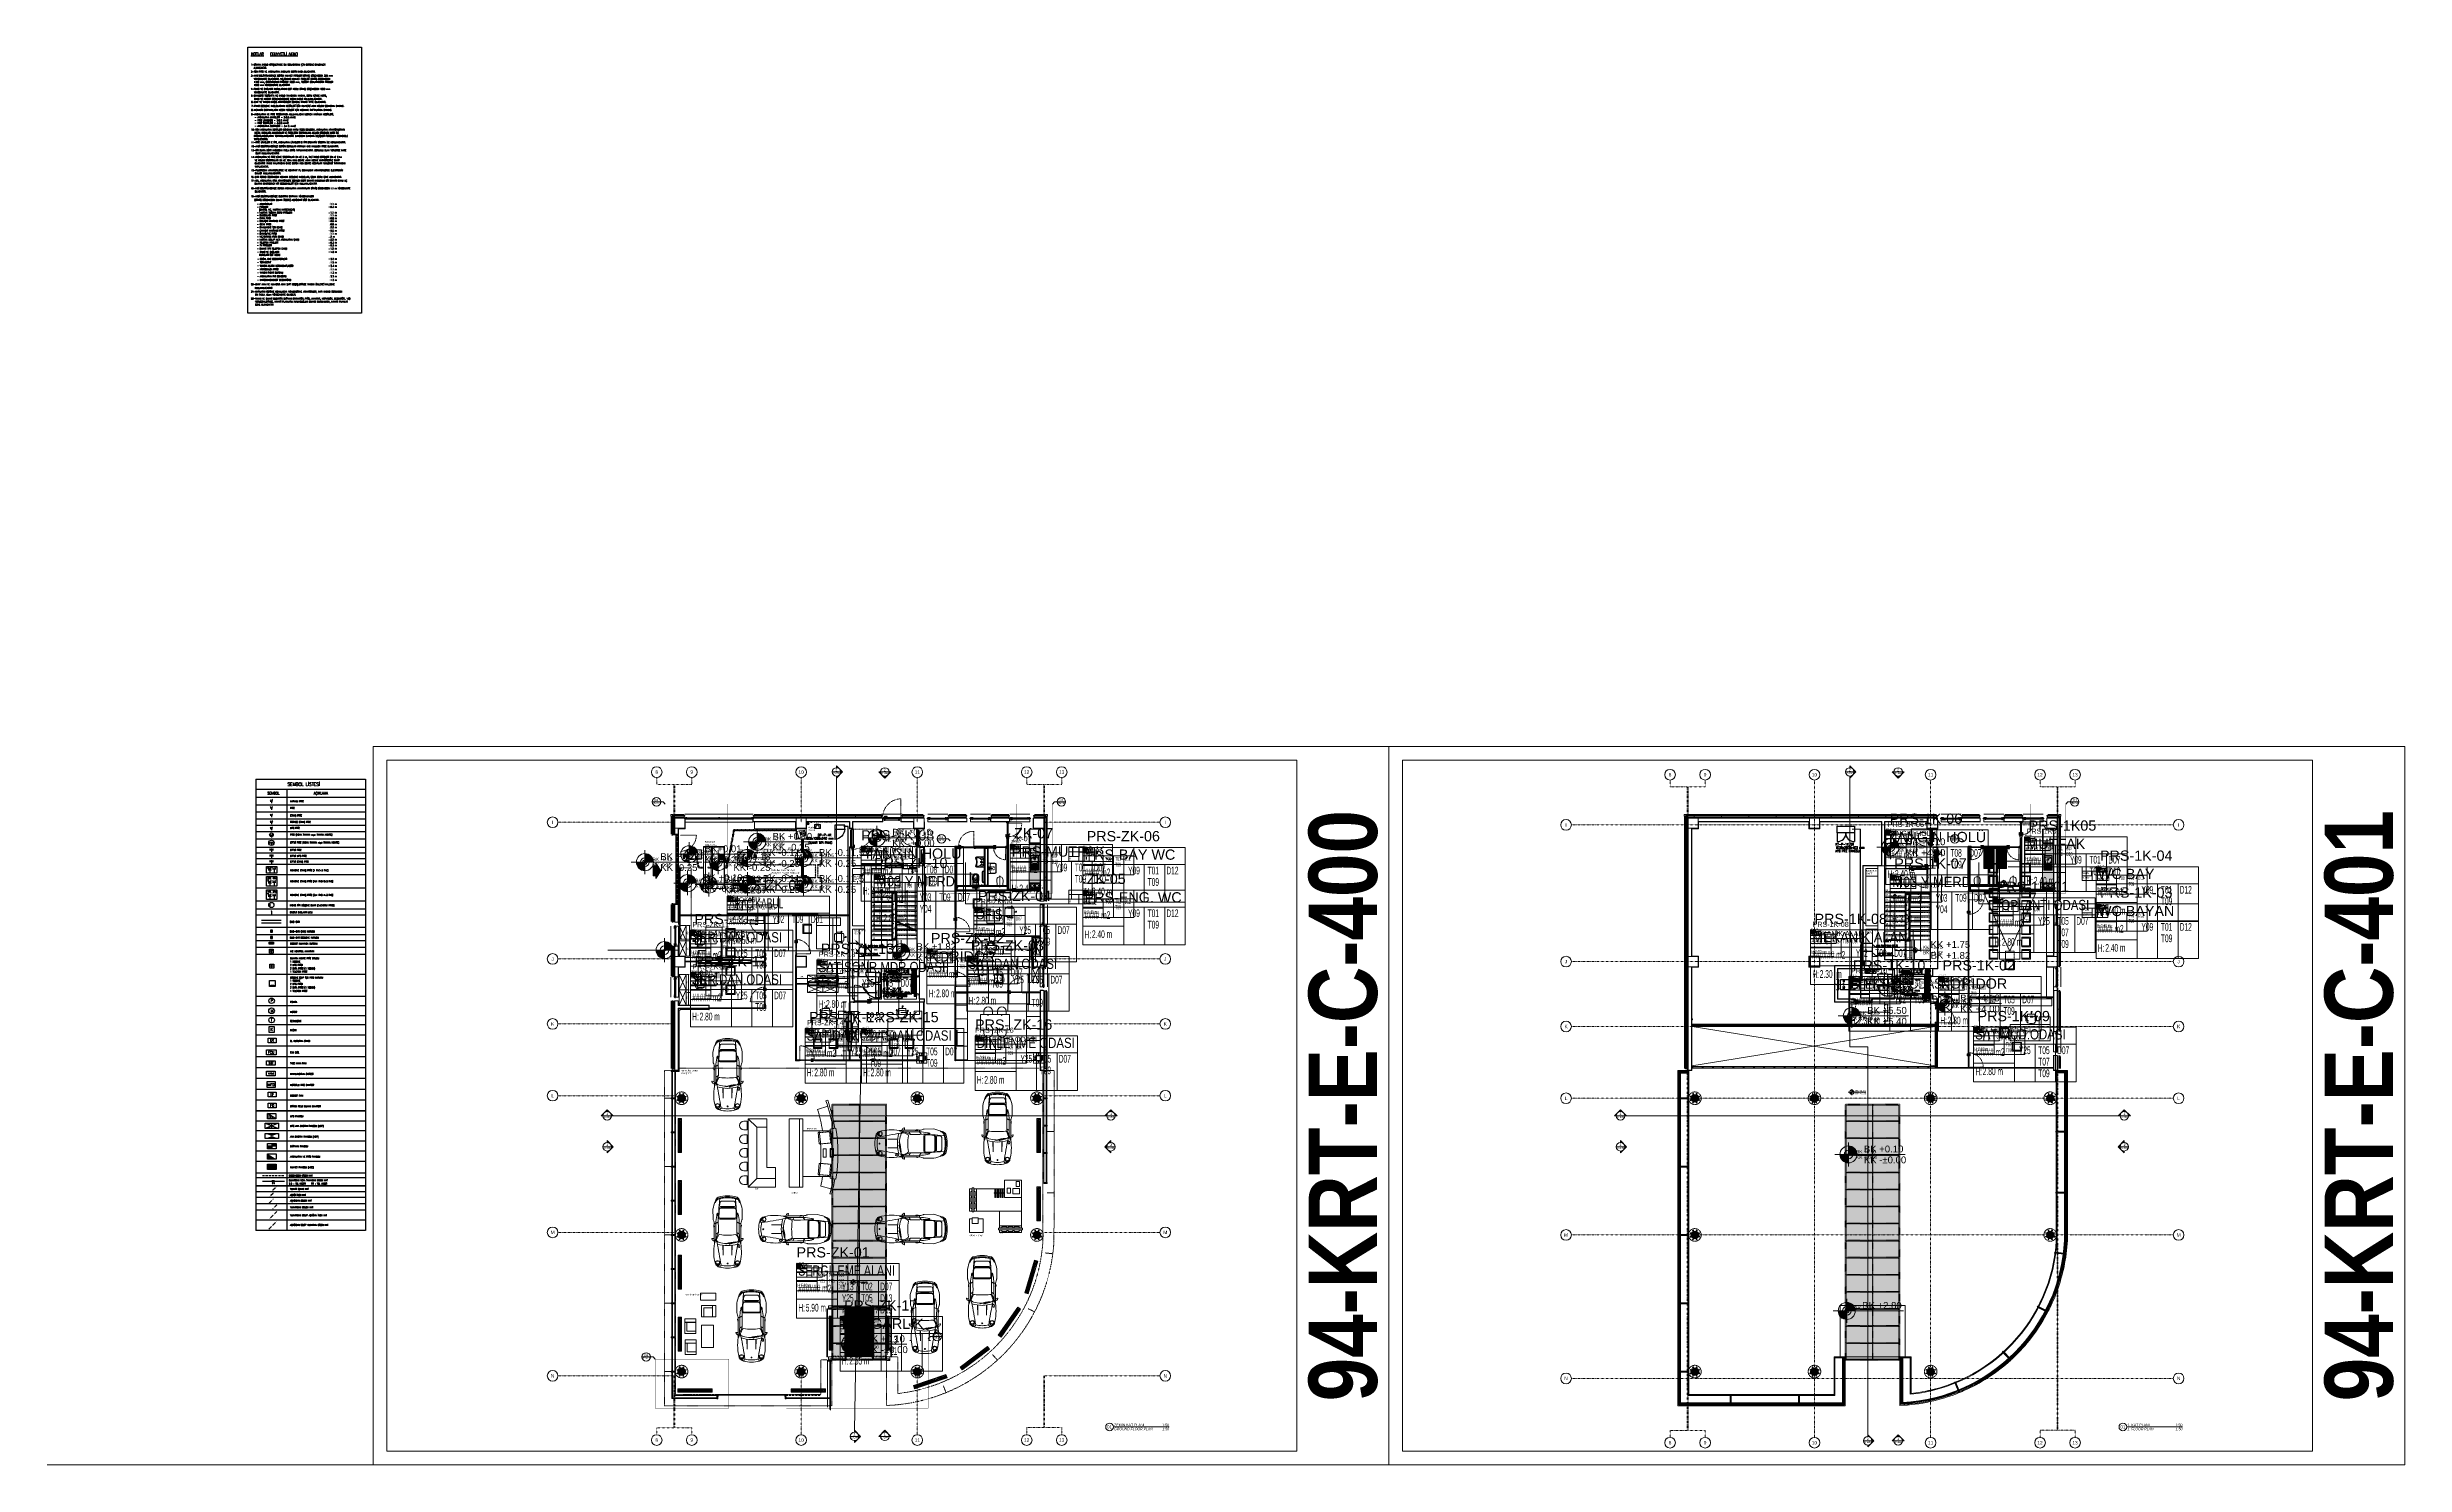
# Model space of a CAD drawing. Extents: x -1907 to 11890, y 0 to 8298.
import ezdxf
from ezdxf.enums import TextEntityAlignment as Align
from ezdxf.xclip import XClip

# ---------------------------------------------------------------- set-up
doc = ezdxf.new("R2010")
doc.units = 0
doc.header["$MEASUREMENT"] = 0
doc.header["$XCLIPFRAME"] = 0
for name, pattern in [('DASHDOT', [1, 0.5, -0.25, 0, -0.25]), ('DASHED2', [0.375, 0.25, -0.125]), ('DOT2', [0.125, 0, -0.125]), ('HIDDEN', [0.375, 0.25, -0.125]), ('HIDDEN2', [4.7625, 3.175, -1.5875])]:
    doc.linetypes.add(name, pattern=pattern)
doc.layers.get('0').update_dxf_attribs({"color": 9, "lineweight": 9})
for name, color, linetype, lineweight in [('00', 9, 'Continuous', 9), ('01', 9, 'Continuous', 9), ('03S', 255, 'Continuous', 9), ('04', 9, 'Continuous', 9), ('04S', 8, 'Continuous', 9), ('05', 9, 'Continuous', 9), ('05V', 9, 'Continuous', 9), ('06B', 9, 'Continuous', 9), ('06C', 9, 'Continuous', 9), ('06D', 9, 'Continuous', 9), ('07K', 8, 'Continuous', 9), ('09', 9, 'Continuous', 9), ('10', 9, 'Continuous', 9), ('11', 9, 'Continuous', 9), ('12', 9, 'Continuous', 9), ('14', 9, 'Continuous', 9), ('15', 9, 'Continuous', 9), ('19', 9, 'Continuous', 9), ('19D', 9, 'DOT2', 9), ('20', 9, 'DOT2', 9), ('21', 9, 'Continuous', 9), ('21 @ 1 (1)', 9, 'Continuous', 9), ('21 @ 1 (2)', 9, 'Continuous', 9), ('21 @ 10 (1)', 9, 'Continuous', 9), ('21 @ 10 (2)', 9, 'Continuous', 9), ('21 @ 10 (3)', 9, 'Continuous', 9), ('21 @ 2 (1)', 9, 'Continuous', 9), ('21 @ 2 (2)', 9, 'Continuous', 9), ('21 @ 20', 9, 'Continuous', 9), ('21 @ 5 (1)', 9, 'Continuous', 9), ('21 @ 5 (2)', 9, 'Continuous', 9), ('21_mahal200', 9, 'Continuous', 9), ('21_mahal200 @ 1', 9, 'Continuous', 9), ('21_mahal200 @ 10 (1)', 9, 'Continuous', 9), ('21_mahal200 @ 10 (2)', 9, 'Continuous', 9), ('21_mahal200 @ 2', 9, 'Continuous', 9), ('21_mahal200 @ 20', 9, 'Continuous', 9), ('21_mahal200 @ 5 (1)', 9, 'Continuous', 9), ('21_mahal200 @ 5 (2)', 9, 'Continuous', 9), ('24', 9, 'DASHDOT', 9), ('30H-Mimari', 9, 'DOT2', 9), ('32-ekipman', 8, 'Continuous', 9), ('33', 9, 'BATTING', 9), ('35', 9, 'Continuous', 9), ('40A', 9, 'Continuous', 9), ('E-ANA DAĞITIM PANOSU', 7, 'Continuous', 30), ('E-AYDINLATMA VE PRİZ PANOSU', 7, 'Continuous', 30), ('E-AŞAĞI İNEN HAT', 7, 'Continuous', 30), ('E-AŞAĞIDAN GELEN HAT', 7, 'Continuous', 30), ('E-AŞAĞIDAN GELİP YUKARIYA GİDEN HAT', 7, 'Continuous', 30), ('E-BUSBAR', 7, 'Continuous', 30), ('E-DATA BAGLATI UCU', 7, 'Continuous', 30), ('E-DUVARA MONTE PRİZ KUTUSU', 7, 'Continuous', 30), ('E-DÖŞEME (ŞAP İÇİ) PRİZ KUTUSU', 7, 'Continuous', 30), ('E-EGZOST FANI', 7, 'Continuous', 30), ('E-EKİPMAN PANOSU', 7, 'Continuous', 30), ('E-EL KURUTMA CİHAZI', 7, 'Continuous', 30), ('E-ERİYEN TELLİ DUMAN DAMPERİ', 7, 'Continuous', 30), ('E-ETANŞ PRİZ', 7, 'Continuous', 30), ('E-FAN COİL', 7, 'Continuous', 30), ('E-HAVALANDIRMA ÜNİTESİ', 7, 'Continuous', 30), ('E-IP KAMERA RACK KABİN', 7, 'Continuous', 25), ('E-KABLO', 7, 'Continuous', 30), ('E-KAPAKLI PRİZ', 7, 'Continuous', 30), ('E-KAZAN', 7, 'Continuous', 30), ('E-KOMBİNE ETANŞ PRİZ (1 FAZ+3 FAZ)', 7, 'Continuous', 30), ('E-KOMBİNE ETANŞ PRİZ (1x1 FAZ+2x3 FAZ)', 7, 'Continuous', 30), ('E-KOMBİNE ETANŞ PRİZ (2x1 FAZ+4x3 FAZ)', 7, 'Continuous', 30), ('E-KUVVET', 7, 'Continuous', 30), ('E-KUVVET PANOSU (MCC)', 7, 'Continuous', 30), ('E-MEKANIK', 3, 'Continuous', 30), ('E-MOTOR', 7, 'Continuous', 30), ('E-MOTORLU FIRE DAMPER', 7, 'Continuous', 30), ('E-POMPA', 7, 'Continuous', 30), ('E-PRİZ', 7, 'Continuous', 30), ('E-PRİZ (ASMA TAVANA MONTE)', 7, 'Continuous', 30), ('E-TAZE HAVA FANI', 7, 'Continuous', 30), ('E-TERMOSTAT', 7, 'Continuous', 30), ('E-TRİFAZE ETANŞ PRİZ', 7, 'Continuous', 30), ('E-UPS ANA DAĞITIM PANOSU', 7, 'Continuous', 30), ('E-UPS PANOSU', 7, 'Continuous', 30), ('E-UPS PRİZ', 7, 'Continuous', 30), ('E-YAZI', 7, 'Continuous', 30), ('E-YUKARI ÇIKAN HAT', 7, 'Continuous', 30), ('E-YUKARIDAN GELEN HAT', 7, 'Continuous', 30), ('E-YUKARIDAN GELİP AŞAĞIYA İNEN HAT', 7, 'Continuous', 30), ('E-ÇİFTLİ ETANŞ PRİZ', 7, 'Continuous', 30), ('E-ÇİFTLİ PRİZ', 7, 'Continuous', 30), ('E-ÇİFTLİ PRİZ (ASMA TAVANA MONTE)', 7, 'Continuous', 30), ('E-ÇİFTLİ UPS PRİZ', 7, 'Continuous', 30), ('ÖLÇÜ', 8, 'Continuous', 5)]:
    doc.layers.add(name, color=color, linetype=linetype, lineweight=lineweight)
doc.layers.add('E-DATA LIFT PRIZI', color=7, linetype='Continuous')
doc.layers.get('ÖLÇÜ').off()
doc.styles.add('$0$Arial', font='arial.ttf', dxfattribs={"height": 2.5})
doc.styles.add('$1$Arial', font='arial.ttf', dxfattribs={"height": 2.5})
doc.styles.add('Arial', font='arial.ttf', dxfattribs={"height": 2.5})
doc.styles.add('E-YAZI', font='txttw.shx')
doc.styles.add('ILGAZ', font='txttw.shx')
doc.styles.add('MuuM_TEXT-BOLD', font='ARIALNB.TTF')
doc.styles.add('MuuM_TEXT-ITALIC', font='ARIALNI.TTF')
doc.styles.add('MuuM_TEXT-STANDART', font='ARIALN.TTF')
doc.linetypes.add('BATTING', pattern='A,0.0001,-0.1,[134,ltypeshp.shx,S=0.1,R=0,X=-0.1,Y=0],-0.2,[134,ltypeshp.shx,S=0.1,R=180,X=0.1,Y=0],-0.1', length=0.4001)
doc.dimstyles.new('MuuM_Annotative', dxfattribs={"dimscale": 0.1, "dimtxt": 2, "dimasz": 1, "dimexe": 1, "dimexo": 1, "dimgap": 1, "dimtad": 1, "dimdec": 1, "dimrnd": 0.5, "dimdsep": 46, "dimtxsty": 'MuuM_TEXT-STANDART', "dimblk": 'ARCHTICK', "dimcen": 0, "dimdle": 0.15, "dimclrd": 256, "dimclre": 256, "dimclrt": 256, "dimadec": 0, "dimazin": 0, "dimtfac": 5, "dimtdec": 1, "dimtix": 1, "dimtmove": 2, "dimatfit": 3, "dimldrblk": 'DOT', "dimfxl": 3, "dimfxlon": 1, "dimtolj": 1, "dimlwd": -1, "dimlwe": -1, "dimarcsym": 0})
doc.dimstyles.new('MuuM_DIM50', dxfattribs={"dimscale": 5, "dimtxt": 2, "dimasz": 1, "dimexe": 1, "dimexo": 1, "dimgap": 1, "dimtad": 1, "dimdec": 1, "dimrnd": 1, "dimdsep": 46, "dimtxsty": 'MuuM_TEXT-STANDART', "dimblk": 'ARCHTICK', "dimcen": 0, "dimdle": 0.2, "dimclrd": 256, "dimclre": 256, "dimclrt": 256, "dimadec": 0, "dimazin": 0, "dimtfac": 5, "dimtdec": 1, "dimtix": 1, "dimtmove": 2, "dimatfit": 3, "dimldrblk": 'DOT', "dimfxl": 5, "dimfxlon": 1, "dimtolj": 1, "dimlwd": -1, "dimlwe": -1, "dimarcsym": 0})
doc.dimstyles.new('rota-tek', dxfattribs={"dimscale": 20, "dimtxt": 0.5, "dimasz": 0.5, "dimexe": 0.5, "dimexo": 0.5, "dimgap": 0.5, "dimtad": 1, "dimdec": 1, "dimrnd": 0.5, "dimdsep": 46, "dimtxsty": 'MuuM_TEXT-STANDART', "dimblk": 'CLOSEDBLANK', "dimcen": 0, "dimdle": 0.15, "dimclrd": 1, "dimclre": 1, "dimclrt": 1, "dimadec": 0, "dimazin": 0, "dimtfac": 5, "dimtdec": 1, "dimtix": 1, "dimtmove": 2, "dimatfit": 3, "dimfxl": 3, "dimfxlon": 1, "dimtfillclr": 1, "dimtolj": 1, "dimlwd": -1, "dimlwe": -1, "dimarcsym": 0})
pattern_1 = [(7e-15, (-99162.212, -3118.098), (10, 10), [3, -7]), (7e-15, (-99162.212, -3117.598), (10, 10), [3, -7]), (7e-15, (-99161.712, -3116.598), (10, 10), [2, -8]), (7e-15, (-99161.212, -3115.598), (10, 10), [1.5, -8.5]), (7e-15, (-99161.212, -3114.598), (10, 10), [1, -9]), (7e-15, (-99163.712, -3113.598), (10, 10), [0.5, -2.5, 0.5, -6.5]), (7e-15, (-99162.212, -3113.098), (10, 10), [0.5, -4, 1.5, -4]), (7e-15, (-99160.212, -3112.598), (10, 10), [0.5, -0.5, 0.5, -8.5]), (7e-15, (-99160.712, -3112.098), (10, 10), [0.5, -9.5]), (7e-15, (-99161.212, -3111.098), (10, 10), [1.5, -8.5]), (7e-15, (-99161.212, -3110.098), (10, 10), [2, -8]), (7e-15, (-99161.712, -3109.098), (10, 10), [2.5, -3, 0.5, -4]), (90, (-99165.712, -3115.098), (-10, 10), [0.5, -1, 2.5, -6]), (90, (-99165.212, -3114.098), (-10, 10), [0.5, -0.5, 1.5, -7.5]), (90, (-99164.712, -3110.098), (-10, 10), [1, -9]), (90, (-99164.212, -3114.098), (-10, 10), [2, -3, 0.5, -4.5]), (90, (-99163.712, -3108.598), (-10, 10), [0.5, -9.5]), (90, (-99163.212, -3113.598), (-10, 10), [1.5, -8.5]), (90, (-99162.212, -3113.098), (-10, 10), [1, -9]), (90, (-99161.212, -3113.098), (-10, 10), [0.5, -1.5, 1.5, -6.5]), (90, (-99160.712, -3112.598), (-10, 10), [0.5, -9.5]), (90, (-99160.212, -3114.598), (-10, 10), [1.4, -8.6]), (90, (-99159.712, -3116.598), (-10, 10), [1, -9]), (90, (-99158.712, -3112.598), (-10, 10), [0.5, -9.5]), (90, (-99157.712, -3113.098), (-10, 10), [1.5, -8.5]), (90, (-99156.712, -3113.098), (-10, 10), [1.5, -8.5]), (45, (-99158.212, -3117.0976), (1e-15, 10), [0.7071, -0.7071, 0.7071, -12.0208356]), (45, (-99160.212, -3114.5976), (1e-15, 10), [1.4142, -12.7279356]), (45, (-99164.212, -3109.5976), (1e-15, 10), [1.4142, -12.7279356]), (45, (-99162.212, -3112.0976), (1e-15, 10), [1.4142, -12.7279356]), (45, (-99161.712, -3114.0976), (1e-15, 10), [1.4142, -12.7279356]), (45, (-99158.712, -3116.0976), (1e-15, 10), [1.4142, -12.7279356]), (45, (-99159.712, -3115.5976), (1e-15, 10), [2.12132, -12.0208156]), (45, (-99162.712, -3111.0976), (1e-15, 10), [0.7071, -13.4350356]), (45, (-99163.212, -3110.0976), (1e-15, 10), [0.7071, -13.4350356]), (45, (-99159.212, -3110.0976), (1e-15, 10), [0.7071, -13.4350356]), (45, (-99163.212, -3115.0976), (1e-15, 10), [0.7071, -13.4350356]), (45, (-99157.712, -3111.5976), (1e-15, 10), [0.7071, -13.4350356]), (45, (-99161.212, -3112.5976), (1e-15, 10), [0.7071, -13.4350356]), (45, (-99160.212, -3111.5976), (1e-15, 10), [0.7071, -13.4350356]), (135, (-99160.712, -3113.5976), (-10, 1e-15), [0.7071, -0.7071, 2.12132, -10.6066156]), (135, (-99159.212, -3113.5976), (-10, 1e-15), [0.7071, -13.4350356]), (135, (-99159.212, -3117.0976), (-10, 1e-15), [0.7071, -13.4350356]), (135, (-99161.212, -3114.5976), (-10, 1e-15), [0.7071, -13.4350356]), (135, (-99159.712, -3112.5976), (-10, 1e-15), [0.7071, -13.4350356]), (135, (-99162.212, -3115.0976), (-10, 1e-15), [0.7071, -13.4350356]), (135, (-99158.212, -3115.0976), (-10, 1e-15), [0.7071, -13.4350356]), (135, (-99165.212, -3118.0976), (-10, 1e-15), [0.7071, -13.4350356]), (135, (-99164.712, -3117.5976), (-10, 1e-15), [1.4142, -12.7279356]), (135, (-99164.212, -3117.0976), (-10, 1e-15), [1.4142, -12.7279356]), (135, (-99163.212, -3117.0976), (-10, 1e-15), [1.4142, -12.7279356]), (135, (-99162.712, -3116.0976), (-10, 1e-15), [1.4142, -12.7279356]), (135, (-99158.712, -3112.0976), (-10, 1e-15), [1.4142, -12.7279356]), (135, (-99156.712, -3117.0976), (-10, 1e-15), [1.4142, -12.7279356]), (135, (-99156.212, -3109.0976), (-10, 1e-15), [1.4142, -12.7279356]), (135, (-99156.212, -3110.0976), (-10, 1e-15), [1.4142, -12.7279356]), (135, (-99157.212, -3110.5976), (-10, 1e-15), [1.4142, -12.7279356]), (135, (-99164.212, -3110.5976), (-10, 1e-15), [2.12132, -12.0208156]), (135, (-99157.712, -3111.5976), (-10, 1e-15), [2.12132, -12.0208156]), (26.565051, (-99163.212, -3108.5976), (10, 4e-09), [1.118, -21.2426798]), (26.565051, (-99163.212, -3113.5976), (10, 4e-09), [1.118, -21.2426798]), (26.565051, (-99162.212, -3110.5976), (10, 4e-09), [1.118, -21.2426798]), (26.565051, (-99159.212, -3117.5976), (10, 4e-09), [1.118, -21.2426798]), (26.565051, (-99159.712, -3116.5976), (10, 4e-09), [1.118, -21.2426798]), (26.565051, (-99162.712, -3114.5976), (10, 4e-09), [1.118, -21.2426798]), (26.565051, (-99162.712, -3109.5976), (10, 4e-09), [1.118, -21.2426798]), (26.565051, (-99159.712, -3112.5976), (10, 4e-09), [2.236, -20.1246798]), (63.434949, (-99159.712, -3111.0976), (5e-10, 10), [1.118, -21.2426798]), (63.434949, (-99158.212, -3114.0976), (5e-10, 10), [1.118, -21.2426798]), (63.434949, (-99163.212, -3112.0976), (5e-10, 10), [1.118, -21.2426798]), (63.434949, (-99165.212, -3111.5976), (5e-10, 10), [1.118, -21.2426798]), (63.434949, (-99159.212, -3113.5976), (5e-10, 10), [1.118, -21.2426798]), (63.434949, (-99160.212, -3113.5976), (5e-10, 10), [1.118, -21.2426798]), (63.434949, (-99164.212, -3112.0976), (5e-10, 10), [2.236, -20.1246798]), (63.434949, (-99156.712, -3115.5976), (5e-10, 10), [2.236, -20.1246798]), (63.434949, (-99157.712, -3115.0976), (5e-10, 10), [2.236, -20.1246798]), (116.565051, (-99165.712, -3116.5976), (-4e-09, 10), [1.118, -21.2426798]), (116.565051, (-99165.712, -3111.0976), (-4e-09, 10), [1.118, -21.2426798]), (116.565051, (-99163.712, -3118.0976), (-4e-09, 10), [1.118, -21.2426798]), (116.565051, (-99164.712, -3109.0976), (-4e-09, 10), [1.118, -21.2426798]), (116.565051, (-99163.712, -3115.0976), (-4e-09, 10), [1.118, -21.2426798]), (116.565051, (-99161.712, -3114.0976), (-4e-09, 10), [1.118, -21.2426798]), (116.565051, (-99160.712, -3112.0976), (-4e-09, 10), [1.118, -21.2426798]), (116.565051, (-99165.212, -3116.0976), (3.21e-06, 10.0000016), [1.118, -21.2426798]), (116.565051, (-99162.712, -3114.5976), (-4e-09, 10), [1.118, -21.2426798]), (116.565051, (-99159.712, -3115.5976), (-4e-09, 10), [1.118, -21.2426798]), (116.565051, (-99158.712, -3114.5976), (-4e-09, 10), [1.118, -21.2426798]), (116.565051, (-99156.712, -3111.5976), (-4e-09, 10), [1.118, -21.2426798]), (116.565051, (-99164.212, -3108.5976), (-4e-09, 10), [1.118, -21.2426798]), (116.565051, (-99165.712, -3109.0976), (-4e-09, 10), [2.236, -20.1246798]), (116.565051, (-99164.212, -3116.0976), (-4e-09, 10), [2.236, -20.1246798]), (153.434949, (-99165.712, -3117.5976), (-10, 5e-10), [1.118, -21.2426798]), (153.434949, (-99157.212, -3118.0976), (-10, 5e-10), [1.118, -21.2426798]), (153.434949, (-99157.712, -3113.0976), (-10, 5e-10), [1.118, -21.2426798]), (153.434949, (-99161.712, -3116.5976), (-10, 5e-10), [1.118, -21.2426798]), (153.434949, (-99162.212, -3117.5976), (-10, 5e-10), [1.118, -21.2426798]), (153.434949, (-99161.212, -3115.5976), (-10, 5e-10), [1.118, -21.2426798]), (153.434949, (-99158.212, -3109.5976), (-10, 5e-10), [1.118, -21.2426798]), (153.434949, (-99157.212, -3109.0976), (-10, 5e-10), [2.236, -20.1246798])]
pattern_2 = [(225, (-8.60164, -248.68329), (0.1122532015, -0.1122532015), [])]
pattern_3 = [(2e-15, (-99162.212, -3205.098), (10, 10), [3, -7]), (2e-15, (-99162.212, -3204.598), (10, 10), [3, -7]), (2e-15, (-99161.712, -3203.598), (10, 10), [2, -8]), (2e-15, (-99161.212, -3202.598), (10, 10), [1.5, -8.5]), (2e-15, (-99161.212, -3201.598), (10, 10), [1, -9]), (2e-15, (-99163.712, -3200.598), (10, 10), [0.5, -2.5, 0.5, -6.5]), (2e-15, (-99162.212, -3200.098), (10, 10), [0.5, -4, 1.5, -4]), (2e-15, (-99160.212, -3199.598), (10, 10), [0.5, -0.5, 0.5, -8.5]), (2e-15, (-99160.712, -3199.098), (10, 10), [0.5, -9.5]), (2e-15, (-99161.212, -3198.098), (10, 10), [1.5, -8.5]), (2e-15, (-99161.212, -3197.098), (10, 10), [2, -8]), (2e-15, (-99161.712, -3196.098), (10, 10), [2.5, -3, 0.5, -4]), (90, (-99165.712, -3202.098), (-10, 10), [0.5, -1, 2.5, -6]), (90, (-99165.212, -3201.098), (-10, 10), [0.5, -0.5, 1.5, -7.5]), (90, (-99164.712, -3197.098), (-10, 10), [1, -9]), (90, (-99164.212, -3201.098), (-10, 10), [2, -3, 0.5, -4.5]), (90, (-99163.712, -3195.598), (-10, 10), [0.5, -9.5]), (90, (-99163.212, -3200.598), (-10, 10), [1.5, -8.5]), (90, (-99162.212, -3200.098), (-10, 10), [1, -9]), (90, (-99161.212, -3200.098), (-10, 10), [0.5, -1.5, 1.5, -6.5]), (90, (-99160.712, -3199.598), (-10, 10), [0.5, -9.5]), (90, (-99160.212, -3201.598), (-10, 10), [1.4, -8.6]), (90, (-99159.712, -3203.598), (-10, 10), [1, -9]), (90, (-99158.712, -3199.598), (-10, 10), [0.5, -9.5]), (90, (-99157.712, -3200.098), (-10, 10), [1.5, -8.5]), (90, (-99156.712, -3200.098), (-10, 10), [1.5, -8.5]), (45, (-99158.212, -3204.0976), (1e-15, 10), [0.7071, -0.7071, 0.7071, -12.0208356]), (45, (-99160.212, -3201.5976), (1e-15, 10), [1.4142, -12.7279356]), (45, (-99164.212, -3196.5976), (1e-15, 10), [1.4142, -12.7279356]), (45, (-99162.212, -3199.0976), (1e-15, 10), [1.4142, -12.7279356]), (45, (-99161.712, -3201.0976), (1e-15, 10), [1.4142, -12.7279356]), (45, (-99158.712, -3203.0976), (1e-15, 10), [1.4142, -12.7279356]), (45, (-99159.712, -3202.5976), (1e-15, 10), [2.12132, -12.0208156]), (45, (-99162.712, -3198.0976), (1e-15, 10), [0.7071, -13.4350356]), (45, (-99163.212, -3197.0976), (1e-15, 10), [0.7071, -13.4350356]), (45, (-99159.212, -3197.0976), (1e-15, 10), [0.7071, -13.4350356]), (45, (-99163.212, -3202.0976), (1e-15, 10), [0.7071, -13.4350356]), (45, (-99157.712, -3198.5976), (1e-15, 10), [0.7071, -13.4350356]), (45, (-99161.212, -3199.5976), (1e-15, 10), [0.7071, -13.4350356]), (45, (-99160.212, -3198.5976), (1e-15, 10), [0.7071, -13.4350356]), (135, (-99160.712, -3200.5976), (-10, 1e-15), [0.7071, -0.7071, 2.12132, -10.6066156]), (135, (-99159.212, -3200.5976), (-10, 1e-15), [0.7071, -13.4350356]), (135, (-99159.212, -3204.0976), (-10, 1e-15), [0.7071, -13.4350356]), (135, (-99161.212, -3201.5976), (-10, 1e-15), [0.7071, -13.4350356]), (135, (-99159.712, -3199.5976), (-10, 1e-15), [0.7071, -13.4350356]), (135, (-99162.212, -3202.0976), (-10, 1e-15), [0.7071, -13.4350356]), (135, (-99158.212, -3202.0976), (-10, 1e-15), [0.7071, -13.4350356]), (135, (-99165.212, -3205.0976), (-10, 1e-15), [0.7071, -13.4350356]), (135, (-99164.712, -3204.5976), (-10, 1e-15), [1.4142, -12.7279356]), (135, (-99164.212, -3204.0976), (-10, 1e-15), [1.4142, -12.7279356]), (135, (-99163.212, -3204.0976), (-10, 1e-15), [1.4142, -12.7279356]), (135, (-99162.712, -3203.0976), (-10, 1e-15), [1.4142, -12.7279356]), (135, (-99158.712, -3199.0976), (-10, 1e-15), [1.4142, -12.7279356]), (135, (-99156.712, -3204.0976), (-10, 1e-15), [1.4142, -12.7279356]), (135, (-99156.212, -3196.0976), (-10, 1e-15), [1.4142, -12.7279356]), (135, (-99156.212, -3197.0976), (-10, 1e-15), [1.4142, -12.7279356]), (135, (-99157.212, -3197.5976), (-10, 1e-15), [1.4142, -12.7279356]), (135, (-99164.212, -3197.5976), (-10, 1e-15), [2.12132, -12.0208156]), (135, (-99157.712, -3198.5976), (-10, 1e-15), [2.12132, -12.0208156]), (26.565051, (-99163.212, -3195.5976), (10, 4e-09), [1.118, -21.2426798]), (26.565051, (-99163.212, -3200.5976), (10, 4e-09), [1.118, -21.2426798]), (26.565051, (-99162.212, -3197.5976), (10, 4e-09), [1.118, -21.2426798]), (26.565051, (-99159.212, -3204.5976), (10, 4e-09), [1.118, -21.2426798]), (26.565051, (-99159.712, -3203.5976), (10, 4e-09), [1.118, -21.2426798]), (26.565051, (-99162.712, -3201.5976), (10, 4e-09), [1.118, -21.2426798]), (26.565051, (-99162.712, -3196.5976), (10, 4e-09), [1.118, -21.2426798]), (26.565051, (-99159.712, -3199.5976), (10, 4e-09), [2.236, -20.1246798]), (63.434949, (-99159.712, -3198.0976), (5e-10, 10), [1.118, -21.2426798]), (63.434949, (-99158.212, -3201.0976), (5e-10, 10), [1.118, -21.2426798]), (63.434949, (-99163.212, -3199.0976), (5e-10, 10), [1.118, -21.2426798]), (63.434949, (-99165.212, -3198.5976), (5e-10, 10), [1.118, -21.2426798]), (63.434949, (-99159.212, -3200.5976), (5e-10, 10), [1.118, -21.2426798]), (63.434949, (-99160.212, -3200.5976), (5e-10, 10), [1.118, -21.2426798]), (63.434949, (-99164.212, -3199.0976), (5e-10, 10), [2.236, -20.1246798]), (63.434949, (-99156.712, -3202.5976), (5e-10, 10), [2.236, -20.1246798]), (63.434949, (-99157.712, -3202.0976), (5e-10, 10), [2.236, -20.1246798]), (116.565051, (-99165.712, -3203.5976), (-4e-09, 10), [1.118, -21.2426798]), (116.565051, (-99165.712, -3198.0976), (-4e-09, 10), [1.118, -21.2426798]), (116.565051, (-99163.712, -3205.0976), (-4e-09, 10), [1.118, -21.2426798]), (116.565051, (-99164.712, -3196.0976), (-4e-09, 10), [1.118, -21.2426798]), (116.565051, (-99163.712, -3202.0976), (-4e-09, 10), [1.118, -21.2426798]), (116.565051, (-99161.712, -3201.0976), (-4e-09, 10), [1.118, -21.2426798]), (116.565051, (-99160.712, -3199.0976), (-4e-09, 10), [1.118, -21.2426798]), (116.565051, (-99165.212, -3203.0976), (3.21e-06, 10.0000016), [1.118, -21.2426798]), (116.565051, (-99162.712, -3201.5976), (-4e-09, 10), [1.118, -21.2426798]), (116.565051, (-99159.712, -3202.5976), (-4e-09, 10), [1.118, -21.2426798]), (116.565051, (-99158.712, -3201.5976), (-4e-09, 10), [1.118, -21.2426798]), (116.565051, (-99156.712, -3198.5976), (-4e-09, 10), [1.118, -21.2426798]), (116.565051, (-99164.212, -3195.5976), (-4e-09, 10), [1.118, -21.2426798]), (116.565051, (-99165.712, -3196.0976), (-4e-09, 10), [2.236, -20.1246798]), (116.565051, (-99164.212, -3203.0976), (-4e-09, 10), [2.236, -20.1246798]), (153.434949, (-99165.712, -3204.5976), (-10, 5e-10), [1.118, -21.2426798]), (153.434949, (-99157.212, -3205.0976), (-10, 5e-10), [1.118, -21.2426798]), (153.434949, (-99157.712, -3200.0976), (-10, 5e-10), [1.118, -21.2426798]), (153.434949, (-99161.712, -3203.5976), (-10, 5e-10), [1.118, -21.2426798]), (153.434949, (-99162.212, -3204.5976), (-10, 5e-10), [1.118, -21.2426798]), (153.434949, (-99161.212, -3202.5976), (-10, 5e-10), [1.118, -21.2426798]), (153.434949, (-99158.212, -3196.5976), (-10, 5e-10), [1.118, -21.2426798]), (153.434949, (-99157.212, -3196.0976), (-10, 5e-10), [2.236, -20.1246798])]
pattern_4 = [(2e-15, (-99162.212, -3118.098), (10, 10), [3, -7]), (2e-15, (-99162.212, -3117.598), (10, 10), [3, -7]), (2e-15, (-99161.712, -3116.598), (10, 10), [2, -8]), (2e-15, (-99161.212, -3115.598), (10, 10), [1.5, -8.5]), (2e-15, (-99161.212, -3114.598), (10, 10), [1, -9]), (2e-15, (-99163.712, -3113.598), (10, 10), [0.5, -2.5, 0.5, -6.5]), (2e-15, (-99162.212, -3113.098), (10, 10), [0.5, -4, 1.5, -4]), (2e-15, (-99160.212, -3112.598), (10, 10), [0.5, -0.5, 0.5, -8.5]), (2e-15, (-99160.712, -3112.098), (10, 10), [0.5, -9.5]), (2e-15, (-99161.212, -3111.098), (10, 10), [1.5, -8.5]), (2e-15, (-99161.212, -3110.098), (10, 10), [2, -8]), (2e-15, (-99161.712, -3109.098), (10, 10), [2.5, -3, 0.5, -4]), (90, (-99165.712, -3115.098), (-10, 10), [0.5, -1, 2.5, -6]), (90, (-99165.212, -3114.098), (-10, 10), [0.5, -0.5, 1.5, -7.5]), (90, (-99164.712, -3110.098), (-10, 10), [1, -9]), (90, (-99164.212, -3114.098), (-10, 10), [2, -3, 0.5, -4.5]), (90, (-99163.712, -3108.598), (-10, 10), [0.5, -9.5]), (90, (-99163.212, -3113.598), (-10, 10), [1.5, -8.5]), (90, (-99162.212, -3113.098), (-10, 10), [1, -9]), (90, (-99161.212, -3113.098), (-10, 10), [0.5, -1.5, 1.5, -6.5]), (90, (-99160.712, -3112.598), (-10, 10), [0.5, -9.5]), (90, (-99160.212, -3114.598), (-10, 10), [1.4, -8.6]), (90, (-99159.712, -3116.598), (-10, 10), [1, -9]), (90, (-99158.712, -3112.598), (-10, 10), [0.5, -9.5]), (90, (-99157.712, -3113.098), (-10, 10), [1.5, -8.5]), (90, (-99156.712, -3113.098), (-10, 10), [1.5, -8.5]), (45, (-99158.212, -3117.0976), (1e-15, 10), [0.7071, -0.7071, 0.7071, -12.0208356]), (45, (-99160.212, -3114.5976), (1e-15, 10), [1.4142, -12.7279356]), (45, (-99164.212, -3109.5976), (1e-15, 10), [1.4142, -12.7279356]), (45, (-99162.212, -3112.0976), (1e-15, 10), [1.4142, -12.7279356]), (45, (-99161.712, -3114.0976), (1e-15, 10), [1.4142, -12.7279356]), (45, (-99158.712, -3116.0976), (1e-15, 10), [1.4142, -12.7279356]), (45, (-99159.712, -3115.5976), (1e-15, 10), [2.12132, -12.0208156]), (45, (-99162.712, -3111.0976), (1e-15, 10), [0.7071, -13.4350356]), (45, (-99163.212, -3110.0976), (1e-15, 10), [0.7071, -13.4350356]), (45, (-99159.212, -3110.0976), (1e-15, 10), [0.7071, -13.4350356]), (45, (-99163.212, -3115.0976), (1e-15, 10), [0.7071, -13.4350356]), (45, (-99157.712, -3111.5976), (1e-15, 10), [0.7071, -13.4350356]), (45, (-99161.212, -3112.5976), (1e-15, 10), [0.7071, -13.4350356]), (45, (-99160.212, -3111.5976), (1e-15, 10), [0.7071, -13.4350356]), (135, (-99160.712, -3113.5976), (-10, 1e-15), [0.7071, -0.7071, 2.12132, -10.6066156]), (135, (-99159.212, -3113.5976), (-10, 1e-15), [0.7071, -13.4350356]), (135, (-99159.212, -3117.0976), (-10, 1e-15), [0.7071, -13.4350356]), (135, (-99161.212, -3114.5976), (-10, 1e-15), [0.7071, -13.4350356]), (135, (-99159.712, -3112.5976), (-10, 1e-15), [0.7071, -13.4350356]), (135, (-99162.212, -3115.0976), (-10, 1e-15), [0.7071, -13.4350356]), (135, (-99158.212, -3115.0976), (-10, 1e-15), [0.7071, -13.4350356]), (135, (-99165.212, -3118.0976), (-10, 1e-15), [0.7071, -13.4350356]), (135, (-99164.712, -3117.5976), (-10, 1e-15), [1.4142, -12.7279356]), (135, (-99164.212, -3117.0976), (-10, 1e-15), [1.4142, -12.7279356]), (135, (-99163.212, -3117.0976), (-10, 1e-15), [1.4142, -12.7279356]), (135, (-99162.712, -3116.0976), (-10, 1e-15), [1.4142, -12.7279356]), (135, (-99158.712, -3112.0976), (-10, 1e-15), [1.4142, -12.7279356]), (135, (-99156.712, -3117.0976), (-10, 1e-15), [1.4142, -12.7279356]), (135, (-99156.212, -3109.0976), (-10, 1e-15), [1.4142, -12.7279356]), (135, (-99156.212, -3110.0976), (-10, 1e-15), [1.4142, -12.7279356]), (135, (-99157.212, -3110.5976), (-10, 1e-15), [1.4142, -12.7279356]), (135, (-99164.212, -3110.5976), (-10, 1e-15), [2.12132, -12.0208156]), (135, (-99157.712, -3111.5976), (-10, 1e-15), [2.12132, -12.0208156]), (26.565051, (-99163.212, -3108.5976), (10, 4e-09), [1.118, -21.2426798]), (26.565051, (-99163.212, -3113.5976), (10, 4e-09), [1.118, -21.2426798]), (26.565051, (-99162.212, -3110.5976), (10, 4e-09), [1.118, -21.2426798]), (26.565051, (-99159.212, -3117.5976), (10, 4e-09), [1.118, -21.2426798]), (26.565051, (-99159.712, -3116.5976), (10, 4e-09), [1.118, -21.2426798]), (26.565051, (-99162.712, -3114.5976), (10, 4e-09), [1.118, -21.2426798]), (26.565051, (-99162.712, -3109.5976), (10, 4e-09), [1.118, -21.2426798]), (26.565051, (-99159.712, -3112.5976), (10, 4e-09), [2.236, -20.1246798]), (63.434949, (-99159.712, -3111.0976), (5e-10, 10), [1.118, -21.2426798]), (63.434949, (-99158.212, -3114.0976), (5e-10, 10), [1.118, -21.2426798]), (63.434949, (-99163.212, -3112.0976), (5e-10, 10), [1.118, -21.2426798]), (63.434949, (-99165.212, -3111.5976), (5e-10, 10), [1.118, -21.2426798]), (63.434949, (-99159.212, -3113.5976), (5e-10, 10), [1.118, -21.2426798]), (63.434949, (-99160.212, -3113.5976), (5e-10, 10), [1.118, -21.2426798]), (63.434949, (-99164.212, -3112.0976), (5e-10, 10), [2.236, -20.1246798]), (63.434949, (-99156.712, -3115.5976), (5e-10, 10), [2.236, -20.1246798]), (63.434949, (-99157.712, -3115.0976), (5e-10, 10), [2.236, -20.1246798]), (116.565051, (-99165.712, -3116.5976), (-4e-09, 10), [1.118, -21.2426798]), (116.565051, (-99165.712, -3111.0976), (-4e-09, 10), [1.118, -21.2426798]), (116.565051, (-99163.712, -3118.0976), (-4e-09, 10), [1.118, -21.2426798]), (116.565051, (-99164.712, -3109.0976), (-4e-09, 10), [1.118, -21.2426798]), (116.565051, (-99163.712, -3115.0976), (-4e-09, 10), [1.118, -21.2426798]), (116.565051, (-99161.712, -3114.0976), (-4e-09, 10), [1.118, -21.2426798]), (116.565051, (-99160.712, -3112.0976), (-4e-09, 10), [1.118, -21.2426798]), (116.565051, (-99165.212, -3116.0976), (3.21e-06, 10.0000016), [1.118, -21.2426798]), (116.565051, (-99162.712, -3114.5976), (-4e-09, 10), [1.118, -21.2426798]), (116.565051, (-99159.712, -3115.5976), (-4e-09, 10), [1.118, -21.2426798]), (116.565051, (-99158.712, -3114.5976), (-4e-09, 10), [1.118, -21.2426798]), (116.565051, (-99156.712, -3111.5976), (-4e-09, 10), [1.118, -21.2426798]), (116.565051, (-99164.212, -3108.5976), (-4e-09, 10), [1.118, -21.2426798]), (116.565051, (-99165.712, -3109.0976), (-4e-09, 10), [2.236, -20.1246798]), (116.565051, (-99164.212, -3116.0976), (-4e-09, 10), [2.236, -20.1246798]), (153.434949, (-99165.712, -3117.5976), (-10, 5e-10), [1.118, -21.2426798]), (153.434949, (-99157.212, -3118.0976), (-10, 5e-10), [1.118, -21.2426798]), (153.434949, (-99157.712, -3113.0976), (-10, 5e-10), [1.118, -21.2426798]), (153.434949, (-99161.712, -3116.5976), (-10, 5e-10), [1.118, -21.2426798]), (153.434949, (-99162.212, -3117.5976), (-10, 5e-10), [1.118, -21.2426798]), (153.434949, (-99161.212, -3115.5976), (-10, 5e-10), [1.118, -21.2426798]), (153.434949, (-99158.212, -3109.5976), (-10, 5e-10), [1.118, -21.2426798]), (153.434949, (-99157.212, -3109.0976), (-10, 5e-10), [2.236, -20.1246798])]
pattern_5 = [(225, (-604.72494, -5169.36366), (-0.0883883476, 0.0883883476), []), (135, (-604.72494, -5169.36366), (0.0883883476, 0.0883883476), [])]
pattern_6 = [(225, (-604.72493, -4790.89289), (-0.0883883476, 0.0883883476), []), (135, (-604.72493, -4790.89289), (0.0883883476, 0.0883883476), [])]
pattern_7 = [(315, (11291.76135, -1147.90939), (-0.0883883476, -0.0883883476), []), (225, (11291.76135, -1147.90939), (-0.0883883476, 0.0883883476), [])]
pattern_8 = [(225, (-604.72494, -5174.41928), (-0.0883883476, 0.0883883476), []), (135, (-604.72494, -5174.41928), (0.0883883476, 0.0883883476), [])]
pattern_9 = [(225, (-1902.85442, -5516.82577), (-0.0883883476, 0.0883883476), []), (135, (-1902.85442, -5516.82577), (0.0883883476, 0.0883883476), [])]
pattern_10 = [(225, (-1991.39394, -5516.82577), (-0.0883883476, 0.0883883476), []), (135, (-1991.39394, -5516.82577), (0.0883883476, 0.0883883476), [])]
pattern_11 = [(225, (-788.83559, -4779.20824), (-0.0883883476, 0.0883883476), []), (135, (-788.83559, -4779.20824), (0.0883883476, 0.0883883476), [])]
pattern_12 = [(225, (-788.83559, -4756.47334), (-0.0883883476, 0.0883883476), []), (135, (-788.83559, -4756.47334), (0.0883883476, 0.0883883476), [])]
pattern_13 = [(45, (2431.60318, 5119.4504), (0.0883883476, -0.0883883476), []), (315, (2431.60318, 5119.4504), (-0.0883883476, -0.0883883476), [])]
pattern_14 = [(225, (-443.83561, -4894.7603), (-0.0883883476, 0.0883883476), []), (135, (-443.83561, -4894.7603), (0.0883883476, 0.0883883476), [])]
pattern_15 = [(225, (-788.83559, -5145.40103), (-0.0883883476, 0.0883883476), []), (135, (-788.83559, -5145.40103), (0.0883883476, 0.0883883476), [])]
pattern_16 = [(45, (2570.65514, 4846.53629), (0.0883883476, -0.0883883476), []), (315, (2570.65514, 4846.53629), (-0.0883883476, -0.0883883476), [])]
pattern_17 = [(225, (-443.83561, -5283.68798), (-0.0883883476, 0.0883883476), []), (135, (-443.83561, -5283.68798), (0.0883883476, 0.0883883476), [])]
pattern_18 = [(45, (3387.24087, 5075.93023), (0.0883883476, -0.0883883476), []), (315, (3387.24087, 5075.93023), (-0.0883883476, -0.0883883476), [])]
pattern_19 = [(225, (-622.74313, -4865.77492), (-0.0883883476, 0.0883883476), []), (135, (-622.74313, -4865.77492), (0.0883883476, 0.0883883476), [])]
pattern_20 = [(315, (62.20478, -248.68422), (-0.1122532015, -0.1122532015), [])]
pattern_21 = [(225, (-4013.78252, -7292.21558), (-0.0883883476, 0.0883883476), []), (135, (-4013.78252, -7292.21558), (0.0883883476, 0.0883883476), [])]
pattern_22 = [(225, (-4013.78252, -7279.21108), (-0.0883883476, 0.0883883476), []), (135, (-4013.78252, -7279.21108), (0.0883883476, 0.0883883476), [])]
pattern_23 = [(225, (-4017.50971, -7287.43021), (-0.0883883476, 0.0883883476), []), (135, (-4017.50971, -7287.43021), (0.0883883476, 0.0883883476), [])]
pattern_24 = [(225, (-4038.56212, -7284.97416), (-0.0883883476, 0.0883883476), []), (135, (-4038.56212, -7284.97416), (0.0883883476, 0.0883883476), [])]
pattern_25 = [(225, (-4017.50971, -7280.92107), (-0.0883883476, 0.0883883476), []), (135, (-4017.50971, -7280.92107), (0.0883883476, 0.0883883476), [])]
pattern_26 = [(225, (-4013.78252, -7165.58822), (-0.0883883476, 0.0883883476), []), (135, (-4013.78252, -7165.58822), (0.0883883476, 0.0883883476), [])]
pattern_27 = [(225, (-4013.78252, -7472.22006), (-0.0883883476, 0.0883883476), []), (135, (-4013.78252, -7472.22006), (0.0883883476, 0.0883883476), [])]
pattern_28 = [(225, (-4013.78252, -7920.21278), (-0.0883883476, 0.0883883476), []), (135, (-4013.78252, -7920.21278), (0.0883883476, 0.0883883476), [])]
pattern_29 = [(315, (17305.22067, -1688.45941), (-0.0883883476, -0.0883883476), []), (225, (17305.22067, -1688.45941), (-0.0883883476, 0.0883883476), [])]

# ---------------------------------------------------------------- blocks, each defined once
blk = doc.blocks.new('HHIMA10-DERECHA$0$JUHI08')
blk.add_lwpolyline([(27, 10, -0.4142136), (27, 10), (26, 10), (26, 8), (27, 8), (26, 6), (26, 0), (24, -2), (22, -2), (22, -3), (21, -2), (20, -2), (20, -3), (20, -2), (19, -2), (19, -3), (18, -2), (18, -2), (17, -3), (17, -2), (14, -2, -0.3779645), (12, -2), (8, -2), (7, -3), (7, -2), (2, -2), (0, 0), (0, 6), (-1, 8), (0, 8), (0, 10), (-1, 10, -0.4142136), (-1, 10), (-1, 10, -0.3394543), (0, 11), (7, 14, -1), (7, 12), (7, 12, 0.3307877), (5, 9), (5, 8), (7, 6, -1), (6, 5), (5, 6), (5, 4), (7, 2, -1), (6, 1), (5, 2), (5, -1), (12, -1, 0.3779645), (14, -1), (21, -1), (21, 2), (20, 1, -1), (19, 2), (21, 4), (21, 6), (20, 5, -1), (19, 6), (21, 8), (21, 9, 0.3307877), (19, 12), (19, 12, -1), (19, 14), (26, 11, -0.3394543), (27, 10)], format="xyb", close=True)
for points in [[(4, 8), (4, 11), (1, 10), (1, 8)], [(2, 0), (4, 0), (4, 2), (1, 2), (1, 0)], [(4, 4), (4, 7), (1, 7), (1, 4)], [(22, 11), (22, 8), (24, 8), (24, 10)], [(22, 7), (22, 4), (24, 4), (24, 7)], [(24, 0), (24, 0), (22, 0), (22, 2), (24, 2)]]:
    blk.add_lwpolyline(points, close=True)
blk = doc.blocks.new('AST55M13', base_point=(-120.6, -64.2))
at = {"linetype": 'Continuous'}
for points in [[(-120.6, -63.9), (-120.6, -24.599998), (-120.6, 14.700005, -0.414209), (-120.3, 15), (-115.899996, 15, -0.41421), (-115.6, 14.7), (-115.6, 12.699992, -0.41421), (-116.3, 12, -0.414214), (-116.6, 12.3), (-116.6, 13.1, 0.414214), (-117.1, 13.6), (-118.5, 13.6, 0.414214), (-119, 13.1), (-119, 6.399992, 0.414209), (-118.5, 5.9), (-117.099986, 5.9, 0.414205), (-116.6, 6.4), (-116.6, 7.20001, -0.414204), (-116.3, 7.5, -0.414214), (-115.6, 6.8), (-115.6, 3.7, -0.414214), (-116.1, 3.2), (-116.3, 3.2, -0.414214), (-116.6, 3.5), (-116.6, 4.2, 0.414214), (-116.9, 4.5), (-119, 4.5), (-119, -8.961104, 0.425432), (-117.96186, -9.960376), (-105.788552, -9.511013, 0.403077), (-105.5, -9.211232), (-105.5, -8, -0.414214), (-104.3, -6.8), (-103.392821, -6.8, -0.372826), (-102.403076, -7.657148, -0.456845), (-102.7, -8), (-104, -8, 0.414214), (-104.3, -8.3), (-104.3, -9.700012, 0.414202), (-104, -10), (-100.946604, -10), (-98.338437, -9.302068, -0.70008), (-97.584089, -10.379782), (-97.709916, -10.559482), (-99.43897, -12.27067, -0.607471), (-100.039661, -12.112259, 0.283637), (-100.258255, -11.885421), (-102.095283, -11.393179, 1.229391), (-102.4, -11.895399), (-102.4, -16.105016, 0.585524), (-101.943697, -16.361081), (-100.001669, -15.175658, -0.713652), (-99.56466, -15.537556), (-100.36784, -17.668029, -0.16709), (-100.492251, -17.818266), (-102.4, -18.982765), (-102.4, -30.217235), (-100.492251, -31.381734, -0.16709), (-100.36784, -31.531971), (-99.564658, -33.662449, -0.713657), (-100.001677, -34.024337), (-101.943707, -32.838913, 0.585511), (-102.4, -33.094985), (-102.4, -37.304601, 1.229391), (-102.095283, -37.806821), (-100.258255, -37.314579, 0.283637), (-100.039661, -37.087741, -0.607471), (-99.43897, -36.92933), (-97.709916, -38.640518), (-97.584089, -38.820218, -0.700084), (-98.338445, -39.89793), (-100.946604, -39.2), (-104.000005, -39.2, 0.414209), (-104.3, -39.5), (-104.3, -40.900004, 0.41421), (-104, -41.2), (-102.699997, -41.2, -0.456841), (-102.403076, -41.542851, -0.372826), (-103.39282, -42.4), (-104.3, -42.4, -0.414214), (-105.5, -41.2), (-105.5, -39.988768, 0.403083), (-105.788558, -39.688986), (-117.96186, -39.239624, 0.425432), (-119, -40.238896), (-119, -53.7), (-116.9, -53.7, 0.414214), (-116.6, -53.4), (-116.6, -52.69999, -0.414204), (-116.3, -52.4), (-116.09999, -52.4, -0.414208), (-115.6, -52.9), (-115.6, -56.000007, -0.414213), (-116.300007, -56.7, -0.414207), (-116.6, -56.4), (-116.6, -55.599986, 0.414205), (-117.1, -55.1), (-118.500008, -55.1, 0.414209), (-119, -55.6), (-119, -62.3, 0.414214), (-118.5, -62.8), (-117.1, -62.8, 0.414214), (-116.6, -62.3), (-116.6, -61.499993, -0.414207), (-116.3, -61.2, -0.414214), (-115.6, -61.9), (-115.6, -63.900008, -0.414206), (-115.9, -64.2), (-120.300006, -64.2, -0.414208), (-120.6, -63.9)], [(-99.249717, -12.903653), (-90.785616, -12.903653, 0.131652), (-90.285616, -12.769679), (-88.422218, -11.693846, -0.131652), (-88.272218, -11.653653), (-88.017666, -11.653653, -0.414214), (-87.717666, -11.953653), (-87.717666, -15.553653, -0.414214), (-88.017666, -15.853653), (-88.272218, -15.853653, -0.131646), (-88.422211, -15.813465), (-90.285616, -14.737628, 0.131652), (-90.785616, -14.603653), (-99.249717, -14.603653, 0.131652), (-99.749717, -14.737628), (-101.613115, -15.813461, -0.131646), (-101.763107, -15.853653), (-102.017666, -15.853653, -0.414205), (-102.317666, -15.553662), (-102.317666, -11.953653, -0.414205), (-102.017675, -11.653653), (-101.763115, -11.653653, -0.131652), (-101.613115, -11.693846), (-99.749717, -12.769679, 0.131652), (-99.249717, -12.903653)], [(-99.249717, -36.296347), (-90.785616, -36.296347, -0.131652), (-90.285616, -36.430321), (-88.422218, -37.506154, 0.131643), (-88.272229, -37.546347), (-88.017666, -37.546347, 0.414214), (-87.717666, -37.246347), (-87.717666, -33.646347, 0.414214), (-88.017666, -33.346347), (-88.272218, -33.346347, 0.131652), (-88.422218, -33.386539), (-90.285616, -34.462372, -0.131652), (-90.785616, -34.596347), (-99.249717, -34.596347, -0.131652), (-99.749717, -34.462372), (-101.613115, -33.386539, 0.131652), (-101.763115, -33.346347), (-102.017666, -33.346347, 0.414205), (-102.317666, -33.646338), (-102.317666, -37.246347, 0.414205), (-102.017675, -37.546347), (-101.763115, -37.546347, 0.131649), (-101.613118, -37.506156), (-99.749717, -36.430321, -0.131652), (-99.249717, -36.296347)], [(-85.3, -10), (-81.1, -10), (-76.9, -10), (-76.6, -10.3), (-76.3, -10), (-67.9, -10, 0.414205), (-67.6, -9.700009), (-67.6, -8.491608, -0.365977), (-67.35, -8.195804, 0.365977), (-67.1, -7.9), (-67.1, -6.8, 0.414195), (-67.399981, -6.5), (-68.3, -6.5, 0.36597), (-68.595803, -6.749993, -0.366034), (-68.89166, -7), (-69.3, -7, -0.414202), (-69.6, -6.700012), (-69.6, -6.5, -0.414214), (-68.1, -5), (-65.9, -5, -0.414207), (-65.6, -5.299994), (-65.6, -43.9, -0.414201), (-65.899987, -44.2), (-68.1, -44.2, -0.414214), (-69.6, -42.7), (-69.6, -42.5, -0.414207), (-69.300007, -42.2), (-68.891668, -42.2, -0.366034), (-68.595804, -42.45, 0.365977), (-68.3, -42.7), (-67.4, -42.7, 0.414206), (-67.1, -42.400008), (-67.1, -41.3, 0.365977), (-67.35, -41.004196, -0.365977), (-67.6, -40.708392), (-67.6, -39.5, 0.4142), (-67.899986, -39.2), (-76.3, -39.2), (-76.6, -38.9), (-76.9, -39.2), (-85.3, -39.2, 0.4142), (-85.6, -39.499986), (-85.6, -40.708392, -0.365977), (-85.85, -41.004196, 0.365977), (-86.1, -41.3), (-86.1, -42.4, 0.414199), (-85.800015, -42.7), (-84.9, -42.7, 0.365977), (-84.604196, -42.45, -0.366034), (-84.308332, -42.2), (-83.9, -42.2, -0.414214), (-83.6, -42.5), (-83.6, -42.7, -0.414214), (-85.1, -44.2), (-86.8, -44.2, -0.414214), (-87.6, -43.4), (-87.6, -42.7, 0.414205), (-87.899991, -42.4), (-88.10718, -42.4, -0.372825), (-89.096923, -41.542857, -0.45685), (-88.8, -41.2), (-87.9, -41.2, 0.414198), (-87.6, -40.900016), (-87.6, -39.5, 0.414214), (-87.9, -39.2), (-89.053396, -39.2), (-91.661555, -39.89793, -0.700084), (-92.415911, -38.820218), (-92.290084, -38.640518), (-90.56103, -36.92933, -0.607471), (-89.960339, -37.087741, 0.283637), (-89.741745, -37.314579), (-87.904717, -37.806821, 1.229391), (-87.6, -37.304601), (-87.6, -33.094984, 0.585516), (-88.056297, -32.838916), (-89.998323, -34.024337, -0.713656), (-90.435343, -33.66245), (-89.63216, -31.531971, -0.241095), (-89.507749, -31.381734), (-87.6, -30.217235), (-87.6, -18.982765), (-89.507749, -17.818266, -0.167084), (-89.632158, -17.668036), (-90.43534, -15.537556, -0.713656), (-89.998329, -15.17566), (-88.056303, -16.361081, 0.585518), (-87.6, -16.105021), (-87.6, -11.895399, 1.229391), (-87.904717, -11.393179), (-89.741745, -11.885421, 0.283637), (-89.960339, -12.112259, -0.607471), (-90.56103, -12.27067), (-92.290084, -10.559482), (-92.415911, -10.379782, -0.700084), (-91.661555, -9.30207), (-89.053396, -10), (-87.9, -10, 0.414206), (-87.6, -9.700008), (-87.6, -8.3, 0.414206), (-87.899992, -8), (-88.8, -8, -0.456844), (-89.096924, -7.657149, -0.372825), (-88.107186, -6.8), (-87.9, -6.8, 0.414214), (-87.6, -6.5), (-87.6, -5.800024, -0.414222), (-86.8, -5), (-85.1, -5, -0.414214), (-83.6, -6.5), (-83.6, -6.7, -0.414201), (-83.899987, -7), (-84.308332, -7, -0.366034), (-84.604196, -6.75, 0.365977), (-84.9, -6.5), (-85.8, -6.5, 0.414199), (-86.1, -6.799985), (-86.1, -7.9, 0.365977), (-85.85, -8.195804, -0.365977), (-85.6, -8.491608), (-85.6, -9.7, 0.414214), (-85.3, -10)]]:
    blk.add_lwpolyline(points, format="xyb", close=True, dxfattribs=at)
for points in [[(-119, -24.6), (-119, -37.6), (-104.1, -37.6), (-104.1, -11.6), (-119, -11.6), (-119, -24.6)], [(-76.55, -11.6), (-85.9, -11.6), (-85.9, -37.6), (-67.2, -37.6), (-67.2, -11.6), (-76.55, -11.6)]]:
    blk.add_lwpolyline(points, close=True, dxfattribs=at)
blk = doc.blocks.new('AS25G13', base_point=(534.475891, 569.218076))
at = {"linetype": 'Continuous'}
blk.add_lwpolyline([(554.475892, 593.818076), (554.475892, 574.618076, -0.414213), (554.175891, 574.318077), (553.575892, 574.318076, -0.414213), (553.275891, 574.618077), (553.275892, 574.818076), (550.275892, 574.818076), (550.275892, 572.118076), (550.625892, 571.916004, -0.414213), (550.735699, 571.506195), (549.749855, 569.798664, -0.767327), (549.075893, 569.979252), (549.075892, 575.018076, -0.414213), (550.075891, 576.018077), (552.775892, 576.018076, 0.414213), (553.275892, 576.518077), (553.275892, 592.418076, 0.414213), (552.775892, 592.918077), (546.871944, 592.918076, 0.414213), (545.871944, 591.918078), (545.871944, 584.702506, -0.236642), (544.585327, 582.137556, 0.18958), (541.498237, 577.158525, -0.197358), (540.185462, 575.110574), (538.643454, 574.030849, 0.244575), (537.875891, 572.556375), (537.875892, 569.763782, -0.767327), (536.857591, 569.490929), (535.716084, 571.468076, -0.577351), (535.975892, 571.918076), (536.675892, 571.918076), (536.675892, 572.556375, -0.244575), (537.955162, 575.013831), (539.49717, 576.093557, 0.197358), (540.317654, 577.373526, -0.18958), (543.867808, 583.099413, 0.236642), (544.671943, 584.702506), (544.671944, 585.818076, 0.414213), (544.371944, 586.118076), (543.971944, 586.118076, -0.414213), (543.671943, 586.418077), (543.671944, 586.818076, -0.414213), (543.971944, 587.118076), (544.171944, 587.118076, 0.414213), (544.671944, 587.618077), (544.671944, 591.918076, 0.414213), (543.671945, 592.918077), (536.175892, 592.918076, 0.41421), (535.675892, 592.418082), (535.675892, 591.901674, 0.127549), (535.764127, 591.561462, -0.098841), (537.104101, 587.384163, 0.366972), (537.386354, 587.117731, -0.399303), (537.671943, 586.818828), (537.671944, 586.418076, -0.414213), (537.371943, 586.118077), (536.46398, 586.118076, -0.400156), (535.964546, 586.594267, 0.114883), (534.725891, 590.959305, -0.126996), (534.475891, 591.927552), (534.475892, 593.818076, -0.414213), (534.775892, 594.118076), (554.175892, 594.118076, -0.414213), (554.475892, 593.818076)], format="xyb", close=True, dxfattribs=at)
blk = doc.blocks.new('AS01_16_02', base_point=(27.384856, 2.668764))
at = {"color": 0, "linetype": 'Continuous'}
for points in [[(21.277248, -1.392543, -0.892559), (21.744295, -0.515583), (24.521509, -1.857477, 0.502534), (24.860099, -2.298316, 0.502534), (25.184856, -1.847189), (25.184856, 1.7, 0.155072), (24.261958, 3.275501), (20.430427, 5.552607, -0.865076), (21.019614, 6.583639), (28.412964, 3.675712, -0.696768), (28.399147, 3.019187), (27.721583, 2.785098, 0.319818), (27.384856, 2.312508), (27.384856, 0.05, 0.414214), (27.684856, -0.25), (28.08642, -0.25, 0.396012), (28.385833, 0.03125, -0.682513), (29.272546, 0.315748), (30.127622, -0.734156, -0.172553), (30.284856, -1.176202), (30.284856, -3.723798, -0.172553), (30.127622, -4.165844), (29.272546, -5.215748, -0.682513), (28.385833, -4.93125, 0.396012), (28.08642, -4.65), (27.684856, -4.65, 0.414214), (27.384856, -4.95), (27.384856, -10.2, -0.414214), (27.084856, -10.5), (25.297074, -10.5, -0.18412), (24.964264, -10.373145), (21.227908, -7.040675, -0.881574), (21.79023, -6.223317), (24.51762, -8.055238, 1.121155), (25.184856, -8.202566), (25.184856, -4.921445, 0.698065), (24.633969, -4.152563), (21.277248, -1.392543)], [(27.72879, -3.456066, 0.198912), (27.834856, -3.5), (28.734856, -3.5, 0.414214), (28.884856, -3.35), (28.884856, -1.55, 0.414214), (28.734856, -1.4), (27.834856, -1.4, 0.414214), (27.684856, -1.55), (27.684856, -3.35, 0.198912), (27.72879, -3.456066)]]:
    blk.add_lwpolyline(points, format="xyb", close=True, dxfattribs=at)
blk = doc.blocks.new('p-kayar kapı tek kanat')
at = {"linetype": 'Continuous'}
for p, q in [((-748, -11), (-748, -11)), ((-748, -11), (-748, -11)), ((-748, -11), (-748, -11)), ((-748, -11), (-748, -11)), ((-748, -11), (-748, -11)), ((-748, -11), (-748, -11)), ((-748, -11), (-748, -11)), ((-748, -11), (-747, -11)), ((-748, -11), (-747, -11)), ((-747, -11), (-748, -11)), ((-747, -11), (-748, -11)), ((-748, -11), (-748, -11)), ((-748, -11), (-748, -11)), ((-748, -11), (-748, -11)), ((-748, -11), (-748, -11)), ((-748, -11), (-748, -11)), ((-748, -11), (-748, -11)), ((-748, -11), (-748, -11)), ((-747, -11), (-747, -11)), ((-747, -11), (-747, -11)), ((-747, -11), (-747, -11)), ((-747, -11), (-747, -11)), ((-747, -11), (-747, -11)), ((-747, -11), (-747, -11)), ((-742, -8), (-742, -8)), ((-742, -8), (-742, -8)), ((-742, -9), (-742, -10)), ((-741, -9), (-742, -9)), ((-742, -10), (-741, -10)), ((-741, -8), (-741, -8)), ((-741, -8), (-741, -8)), ((-741, -8), (-741, -8)), ((-741, -8), (-740, -8)), ((-741, -8), (-740, -8)), ((-740, -8), (-741, -8)), ((-741, -8), (-741, -8)), ((-741, -8), (-741, -8)), ((-741, -8), (-741, -8)), ((-741, -8), (-741, -8)), ((-741, -8), (-741, -8)), ((-741, -8), (-740, -8)), ((-741, -8), (-741, -8)), ((-741, -8), (-741, -8)), ((-741, -10), (-741, -9)), ((-741, -9), (-741, -9)), ((-741, -9), (-741, -10)), ((-741, -10), (-741, -9)), ((-741, -9), (-741, -9)), ((-741, -9), (-741, -9)), ((-741, -10), (-741, -10)), ((-741, -10), (-741, -10)), ((-741, -10), (-741, -10)), ((-740, -8), (-740, -8)), ((-740, -8), (-740, -8)), ((-740, -8), (-740, -8)), ((-740, -8), (-740, -8)), ((-740, -8), (-740, -8)), ((-740, -8), (-740, -8)), ((-740, -8), (-740, -8)), ((-740, -8), (-740, -8)), ((-740, -8), (-740, -8)), ((-740, -8), (-740, -8)), ((-420, -10), (-421, -10)), ((-419, -9), (-420, -9)), ((-420, -9), (-420, -10)), ((-419, -9), (-420, -9)), ((-420, -9), (-420, -10)), ((-420, -10), (-419, -10)), ((-420, -10), (-419, -10)), ((-420, -10), (-420, -11)), ((-420, -10), (-420, -11)), ((-420, -11), (-420, -11)), ((-419, -11), (-420, -11)), ((-420, -11), (-420, -11)), ((-420, -11), (-420, -11)), ((-420, -11), (-420, -11)), ((-420, -11), (-420, -11)), ((-420, -11), (-420, -11)), ((-420, -11), (-420, -11)), ((-420, -11), (-420, -11)), ((-420, -11), (-419, -11)), ((-420, -11), (-420, -11)), ((-420, -11), (-420, -11)), ((-420, -11), (-420, -11)), ((-420, -11), (-420, -11)), ((-420, -11), (-420, -11)), ((-419, -10), (-419, -9)), ((-419, -9), (-419, -9)), ((-419, -10), (-419, -9)), ((-419, -9), (-419, -9)), ((-419, -10), (-419, -10)), ((-419, -10), (-419, -10)), ((-419, -10), (-419, -11)), ((-419, -10), (-419, -10)), ((-419, -11), (-419, -11)), ((-419, -11), (-419, -11)), ((-419, -11), (-419, -11)), ((-419, -11), (-419, -11)), ((-419, -11), (-419, -11)), ((-419, -11), (-419, -11)), ((-272, -10), (-272, -9)), ((-272, -9), (-272, -9)), ((-272, -9), (-271, -9)), ((-272, -10), (-272, -9)), ((-272, -9), (-272, -9)), ((-272, -9), (-271, -9)), ((-271, -10), (-272, -10)), ((-272, -10), (-272, -10)), ((-271, -10), (-272, -10)), ((-272, -10), (-272, -10)), ((-272, -10), (-272, -11)), ((-272, -10), (-272, -10)), ((-272, -11), (-271, -11)), ((-271, -11), (-272, -11)), ((-271, -11), (-272, -11)), ((-272, -11), (-272, -11)), ((-271, -9), (-271, -10)), ((-271, -9), (-271, -10)), ((-270, -10), (-271, -11)), ((-270, -11), (-271, -11)), ((-271, -11), (-271, -11)), ((-271, -11), (-271, -11)), ((-271, -11), (-271, -11)), ((-271, -11), (-270, -11)), ((-271, -11), (-270, -11)), ((-271, -11), (-270, -11)), ((-270, -11), (-271, -11)), ((-271, -11), (-271, -11)), ((-271, -11), (-271, -11)), ((-271, -11), (-271, -11)), ((-271, -11), (-271, -11)), ((-271, -11), (-271, -11)), ((-271, -11), (-271, -11)), ((-271, -11), (-271, -11)), ((-271, -11), (-271, -11)), ((-270, -10), (-270, -11)), ((-270, -10), (-270, -10)), ((-270, -11), (-270, -11)), ((246, -8), (245, -8)), ((245, -8), (245, -8)), ((246, -8), (245, -8)), ((245, -8), (245, -8)), ((245, -8), (245, -8)), ((245, -8), (245, -8)), ((245, -8), (245, -8)), ((245, -8), (245, -8)), ((245, -8), (245, -8)), ((245, -8), (245, -8)), ((245, -8), (246, -8)), ((246, -8), (245, -8)), ((245, -8), (245, -8)), ((245, -8), (245, -8)), ((246, -8), (246, -8)), ((246, -8), (246, -8)), ((246, -8), (246, -8)), ((246, -8), (246, -8)), ((246, -8), (246, -8)), ((246, -8), (246, -8)), ((246, -8), (246, -8)), ((246, -8), (246, -8)), ((246, -8), (246, -8)), ((246, -8), (246, -8)), ((246, -10), (246, -9)), ((246, -9), (246, -9)), ((246, -9), (247, -9)), ((246, -9), (246, -10)), ((246, -10), (246, -9)), ((246, -9), (246, -9)), ((246, -9), (246, -9)), ((247, -10), (246, -10)), ((246, -10), (246, -10)), ((246, -10), (246, -10)), ((246, -10), (246, -10)), ((247, -8), (247, -8)), ((247, -8), (247, -8)), ((247, -9), (247, -10)), ((252, -11), (252, -11)), ((253, -11), (252, -11)), ((252, -11), (252, -11)), ((253, -11), (252, -11)), ((252, -11), (252, -11)), ((252, -11), (252, -11)), ((252, -11), (252, -11)), ((252, -11), (253, -11)), ((252, -11), (253, -11)), ((252, -11), (252, -11)), ((253, -11), (253, -11)), ((253, -11), (253, -11)), ((253, -11), (253, -11)), ((253, -11), (253, -11)), ((253, -11), (253, -11)), ((253, -11), (253, -11)), ((253, -11), (253, -11)), ((253, -11), (253, -11)), ((253, -11), (253, -11)), ((253, -11), (253, -11)), ((253, -11), (253, -11)), ((253, -11), (253, -11)), ((253, -11), (253, -11)), ((253, -11), (253, -11))]:
    blk.add_line(p, q, dxfattribs=at)
for p, q in [((-416, -15), (-416, -15)), ((-416, -15), (-416, -15)), ((-416, -15), (-416, -15)), ((-275, -15), (-275, -15)), ((-275, -15), (-275, -15)), ((-275, -15), (-275, -15))]:
    blk.add_line(p, q)
for points in [[(-748, -7), (-747, -7), (-747, -10), (-750, -10), (-750, -7), (-748, -7)], [(254, -7), (252, -7), (252, -10), (255, -10), (255, -7), (254, -7)]]:
    blk.add_lwpolyline(points, close=True, dxfattribs=at)
for points in [[(-747, -7), (-748, -7), (-750, -7, 0.414213), (-750, -7), (-750, -10, 0.414213), (-750, -11), (-747, -11, 0.414213), (-747, -10), (-747, -7, 0.414213), (-747, -7)], [(-747, -10), (-747, -7, 0.414214), (-747, -7), (-749, -7), (-749, -6), (-747, -6, -0.414214), (-747, -7), (-747, -10, -0.414214), (-747, -11), (-749, -11), (-749, -11), (-747, -11, 0.414214), (-747, -10)], [(-747, -9), (-747, -6), (-748, -6), (-748, -6, -0.414213), (-748, -6), (-748, -6, -0.414213), (-748, -6), (-748, -6, -0.414213), (-748, -6), (-745, -6, -0.414213), (-745, -6), (-745, -6, -0.414213), (-745, -6), (-746, -6), (-746, -9, -0.414213), (-746, -9), (-747, -9, -0.414213), (-747, -9)], [(-748, -11), (-748, -11, -0.41421), (-748, -11), (-748, -11, -0.396815), (-748, -11, -0.029546), (-748, -11, -0.396815), (-748, -11), (-748, -11, -0.414206), (-748, -11), (-748, -11)], [(-747, -11), (-748, -11, 0.414214), (-748, -11, 0.349575), (-748, -11), (-747, -11, -1.237561), (-747, -11), (-748, -11), (-748, -11), (-748, -11), (-748, -11, -0.295285), (-748, -11), (-748, -11), (-748, -11), (-748, -11, 0.153771), (-747, -11), (-747, -11), (-748, -11), (-748, -11, -0.414213), (-747, -11), (-747, -11, 0.324726), (-747, -11), (-747, -11, 0.459445), (-747, -11)], [(252, -9), (252, -6), (253, -6), (253, -6, 0.414213), (253, -6), (253, -6, 0.414213), (253, -6), (253, -6, 0.414213), (253, -6), (250, -6, 0.414213), (250, -6), (250, -6, 0.414213), (250, -6), (251, -6), (251, -9, 0.414213), (251, -9), (252, -9, 0.414213), (252, -9)], [(252, -10), (252, -7, -0.414214), (252, -7), (254, -7), (254, -6), (252, -6, 0.414214), (252, -7), (252, -10, 0.414214), (252, -11), (254, -11), (254, -11), (252, -11, -0.414214), (252, -10)], [(252, -7), (254, -7), (255, -7, -0.414213), (255, -7), (255, -10, -0.414213), (255, -11), (252, -11, -0.414213), (252, -10), (252, -7, -0.414213), (252, -7)], [(252, -11), (253, -11, -0.414214), (253, -11, -0.349575), (253, -11), (252, -11, 1.237561), (252, -11), (253, -11), (253, -11), (253, -11), (253, -11, 0.295285), (253, -11), (253, -11), (253, -11), (253, -11, -0.153771), (252, -11), (252, -11), (253, -11), (253, -11, 0.414213), (252, -11), (252, -11, -0.324726), (252, -11), (252, -11, -0.459445), (252, -11)], [(253, -11), (253, -11, 0.41421), (253, -11), (253, -11, 0.396815), (253, -11, 0.029546), (253, -11, 0.396815), (253, -11), (253, -11, 0.414206), (253, -11), (253, -11)]]:
    blk.add_lwpolyline(points, format="xyb", close=True, dxfattribs=at)
at = {"ltscale": 1000}
for points in [[(-415, -18), (-415, -18), (-419, -18, -0.414214), (-419, -18), (-419, -17), (-419, -17), (-419, -17), (-419, -16), (-419, -16), (-419, -16), (-419, -15, -0.414214), (-419, -14), (-417, -14, -1), (-417, -14), (-419, -14, 0.085164), (-419, -14), (-419, -15, -1), (-419, -15), (-419, -15, 0.63755), (-419, -15, 0.221337), (-419, -15), (-419, -15, 1), (-419, -15), (-419, -15, -1), (-419, -15), (-419, -15, 0.414214), (-419, -15), (-418, -15, -1), (-418, -15), (-418, -15, 1), (-418, -16), (-417, -16), (-417, -16), (-417, -16), (-417, -16, 1), (-417, -15), (-417, -15, -1), (-417, -15), (-415, -15), (-415, -16, -0.414214), (-416, -16), (-416, -16), (-416, -16, 0.414214), (-416, -16), (-416, -16), (-416, -16, -0.414214), (-416, -16), (-416, -16), (-416, -16, 0.414214), (-416, -16), (-417, -16, 0.414214), (-417, -16), (-417, -18, 0.414214), (-417, -18), (-416, -18, 0.414214), (-416, -18), (-416, -18), (-416, -18, -0.414214), (-416, -18), (-416, -18), (-416, -18, 0.414214), (-416, -18), (-416, -18), (-416, -18, -0.414214)], [(-419, -18, -0.196262), (-419, -18), (-419, -16, -0.414214), (-419, -16), (-419, -16, -0.414214), (-419, -16), (-419, -16), (-419, -16), (-419, -16, -0.414214), (-419, -16), (-418, -16, -0.414214), (-418, -16), (-418, -16, 0.414214), (-418, -16), (-417, -16, -0.414214), (-417, -16), (-417, -18, -0.414214), (-417, -18), (-419, -18, -0.414214), (-419, -18), (-419, -18), (-419, -18), (-419, -18, -0.671875)], [(-348, -16), (-348, -16, 0.414214), (-348, -16), (-348, -16), (-348, -16, -0.414214), (-349, -16), (-349, -16), (-349, -16, 0.414214), (-349, -16), (-349, -16), (-349, -16, -0.414214), (-349, -16), (-349, -15), (-346, -15, -0.365977), (-345, -16), (-346, -16), (-346, -16, -0.414214), (-346, -16), (-346, -16, -0.414214), (-346, -16), (-346, -16), (-346, -16), (-346, -16, -0.414214), (-346, -16), (-346, -16, -0.414214), (-346, -16), (-346, -16), (-346, -16), (-346, -16), (-346, -16, -0.414214), (-346, -16), (-346, -16, 0.414214), (-346, -16, -0.414214), (-346, -16), (-346, -16, 0.760399), (-346, -16, 0.136106), (-346, -16), (-348, -16, 0.414214), (-348, -16), (-348, -18, 0.414214), (-348, -18), (-346, -18, 0.136106), (-346, -18, 0.760399), (-346, -18), (-346, -18, -0.414214), (-346, -18, 0.414214), (-346, -18), (-346, -18, -0.414214), (-346, -18), (-346, -17, -0.414214), (-346, -17), (-346, -17, -0.414214), (-346, -17), (-346, -18), (-346, -18), (-346, -18, -0.414214), (-346, -18), (-346, -18, -0.414214), (-346, -18), (-346, -18), (-345, -18, -0.365977), (-346, -18), (-349, -18), (-349, -18, -0.414214), (-349, -18), (-349, -18), (-349, -18, 0.414214), (-349, -18), (-349, -18), (-349, -18, -0.414214), (-348, -18), (-348, -18), (-348, -18, 0.414214), (-348, -18), (-348, -18, 0.414214), (-348, -18), (-348, -16, 0.414214)], [(-343, -18), (-342, -18, 0.414214), (-342, -18), (-342, -18), (-342, -18, -0.414214), (-342, -18), (-342, -18), (-342, -18, 0.414214), (-341, -18), (-341, -18), (-341, -18, -0.414214), (-341, -18), (-341, -18), (-345, -18, -0.365977), (-345, -18), (-345, -18), (-345, -18, -0.414214), (-345, -18), (-345, -18, -0.414214), (-345, -18), (-345, -18), (-344, -18), (-344, -17, -0.414214), (-344, -17), (-344, -17, -0.414214), (-344, -17), (-344, -18), (-344, -18), (-344, -18), (-344, -18, -0.414214), (-344, -18), (-345, -18, 0.414214), (-345, -18, -0.414214), (-345, -18), (-345, -18, 0.760399), (-345, -18, 0.136106), (-345, -18), (-343, -18, 0.414214), (-343, -18), (-343, -16, 0.414214), (-343, -16), (-345, -16, 0.136106), (-345, -16, 0.760399), (-345, -16), (-345, -16, -0.414214), (-345, -16, 0.414214), (-345, -16), (-344, -16, -0.414214), (-344, -16), (-344, -16, -0.414214), (-344, -16), (-344, -16, -0.414214), (-344, -16), (-344, -16), (-345, -16), (-345, -16, -0.414214), (-345, -16), (-345, -16, -0.414214), (-345, -16), (-345, -16), (-345, -16, -0.365977), (-345, -15), (-341, -15), (-341, -16, -0.414214), (-341, -16), (-341, -16), (-341, -16, 0.414214), (-342, -16), (-342, -16), (-342, -16, -0.414214), (-342, -16), (-342, -16), (-342, -16, 0.414214), (-342, -16), (-343, -16, 0.414214), (-343, -16), (-343, -18, 0.414214)], [(-275, -18), (-275, -18), (-272, -18, 0.414214), (-271, -18), (-271, -17), (-271, -17), (-271, -17), (-271, -16), (-271, -16), (-271, -16), (-271, -15, 0.414214), (-272, -14), (-274, -14, 1), (-274, -14), (-272, -14, -0.085164), (-272, -14), (-272, -15, 1), (-271, -15), (-271, -15, -0.63755), (-271, -15, -0.221337), (-271, -15), (-271, -15, -1), (-271, -15), (-271, -15, 1), (-272, -15), (-272, -15, -0.414214), (-272, -15), (-273, -15, 1), (-273, -15), (-273, -15, -1), (-273, -16), (-273, -16), (-273, -16), (-273, -16), (-274, -16, -1), (-274, -15), (-273, -15, 1), (-273, -15), (-275, -15), (-275, -16, 0.414214), (-275, -16), (-275, -16), (-275, -16, -0.414214), (-275, -16), (-274, -16), (-274, -16, 0.414214), (-274, -16), (-274, -16), (-274, -16, -0.414214), (-274, -16), (-274, -16, -0.414214), (-274, -16), (-274, -18, -0.414214), (-274, -18), (-274, -18, -0.414214), (-274, -18), (-274, -18), (-274, -18, 0.414214), (-274, -18), (-274, -18), (-275, -18, -0.414214), (-275, -18), (-275, -18), (-275, -18, 0.414214)], [(-271, -18, 0.196262), (-271, -18), (-271, -16, 0.414214), (-271, -16), (-271, -16, 0.414214), (-272, -16), (-272, -16), (-272, -16), (-272, -16, 0.414214), (-272, -16), (-273, -16, 0.414214), (-273, -16), (-273, -16, -0.414214), (-273, -16), (-273, -16, 0.414214), (-274, -16), (-274, -18, 0.414214), (-273, -18), (-272, -18, 0.414214), (-272, -18), (-272, -18), (-272, -18), (-272, -18, 0.671875)]]:
    blk.add_lwpolyline(points, format="xyb", close=True, dxfattribs=at)
at = {"linetype": 'Continuous', "flags": 128}
for points in [[(-416, -15), (-416, -15), (-414, -15, 0.414214), (-414, -14), (-414, -14), (-414, -14), (-414, -14), (-414, -11), (-414, -11), (-414, -11), (-414, -9), (-414, -8, 0.344151), (-414, -8), (-414, -8), (-414, -14, -0.414214), (-414, -15), (-415, -15), (-415, -14, 0.414214), (-415, -14), (-416, -14), (-416, -13), (-416, -13), (-416, -13), (-418, -13), (-418, -13), (-418, -13), (-418, -13), (-418, -13), (-418, -13), (-418, -13), (-416, -13), (-416, -15), (-417, -15), (-417, -15), (-416, -15), (-416, -15), (-416, -15), (-416, -15), (-415, -15), (-415, -15)], [(-275, -15), (-275, -15), (-277, -15, -0.414214), (-277, -14), (-277, -14), (-277, -14), (-277, -14), (-277, -11), (-277, -11), (-277, -11), (-277, -9), (-277, -8, -0.344151), (-277, -8), (-277, -8), (-277, -14, 0.414214), (-277, -15), (-276, -15), (-276, -14, -0.414214), (-275, -14), (-274, -14), (-274, -13), (-274, -13), (-274, -13), (-273, -13), (-273, -13), (-272, -13), (-272, -13), (-273, -13), (-273, -13), (-273, -13), (-274, -13), (-274, -15), (-273, -15), (-273, -15), (-275, -15), (-275, -15), (-274, -15), (-274, -15), (-275, -15), (-275, -15)]]:
    blk.add_lwpolyline(points, format="xyb", close=True, dxfattribs=at)
for points in [[(-416, -15), (-416, -15), (-415, -15), (-415, -15)], [(-345, -17), (-345, -17), (-345, -17), (-345, -17), (-345, -17), (-345, -17), (-345, -16), (-345, -16), (-346, -16), (-346, -16), (-346, -16), (-346, -16), (-346, -16), (-346, -16), (-346, -16), (-346, -18), (-346, -18), (-346, -18), (-346, -18), (-346, -18), (-346, -18), (-346, -18), (-345, -18), (-345, -18), (-345, -17), (-345, -17), (-346, -17), (-346, -17), (-346, -17), (-346, -17), (-346, -17), (-346, -17), (-346, -17), (-346, -17), (-345, -17), (-345, -17)], [(-345, -17), (-346, -17), (-346, -17), (-346, -17), (-346, -17), (-346, -17), (-345, -18), (-345, -18), (-345, -18), (-345, -18), (-345, -18), (-345, -18), (-345, -18), (-345, -18), (-344, -17), (-344, -16), (-345, -16), (-345, -16), (-345, -16), (-345, -16), (-345, -16), (-345, -16), (-345, -16), (-345, -16), (-345, -16), (-345, -16), (-345, -16), (-345, -16), (-345, -17), (-345, -17), (-345, -17), (-345, -17), (-345, -17), (-345, -17), (-345, -17), (-345, -17)], [(-275, -15), (-275, -15), (-275, -15), (-275, -15)]]:
    blk.add_lwpolyline(points, close=True)
at = {"linetype": 'Continuous', "extrusion": (0, 0, -1)}
for centre, major_axis, start_param, end_param in [((-741, -9), (-0.391, 0), 0.785447, 1.446401), ((-742, -8), (-0.0382, 0), 3.770683, 4.441689), ((-742, -8), (-0.05, 0), -1.570571, 0.325162), ((-741, -9), (1.11, 0), 3.811733, 4.445523), ((-741, -8), (0.1, 0), 1.57081, 2.088079), ((-741, -11), (3.2, 0), 4.537008, 4.882121), ((-741, -8), (-0.529, 0), 1.168071, 1.875789), ((-740, -8), (0.03, 0), 0.000001, 1.570795), ((-740, -8), (0.03, 0), 3.141594, 4.712388), ((-740, -8), (-0.1, 0), 1.570969, 2.940045), ((-739, -8), (-0.8, 0), -1.226913, -0.20148), ((-740, -8), (0.03, 0), -1.226975, -0.000032), ((-740, -8), (-0.03, 0), 3.142043, 4.994373), ((-741, -11), (-2.97, 0), 1.723745, 1.916715), ((-421, -11), (0.8, 0), -1.226913, -0.20148), ((-421, -10), (0.03, 0), 1.914618, 3.141561), ((-421, -10), (0.03, 0), 3.142043, 4.994373), ((-420, -8), (2.97, 0), 1.723745, 1.916715), ((-420, -11), (0.1, 0), -1.570782, -1.053513), ((-420, -11), (0.03, 0), 3.141594, 4.712388), ((-420, -11), (0.03, 0), 0.000001, 1.570795), ((-420, -11), (0.1, 0), 1.570969, 2.940045), ((-419, -8), (3.2, 0), 1.395415, 1.740528), ((-419, -10), (0.529, 0), 1.168071, 1.875789), ((-419, -10), (0.391, 0), 0.785447, 1.446401), ((-419, -10), (0.0382, 0), 3.770683, 4.441689), ((-419, -10), (0.05, 0), -1.570571, 0.325162), ((-419, -10), (1.11, 0), 0.67014, 1.30393)]:
    blk.add_ellipse(centre, major_axis=major_axis, ratio=0.909091, start_param=start_param, end_param=end_param, dxfattribs=at)
at = {"linetype": 'Continuous'}
for centre, major_axis, start_param, end_param in [((-272, -10), (-0.391, 0), 0.785447, 1.446401), ((-272, -10), (-0.0382, 0), 3.770683, 4.441689), ((-272, -10), (-0.05, 0), -1.570571, 0.325162), ((-271, -10), (-1.11, 0), 0.67014, 1.30393), ((-271, -8), (-3.2, 0), 1.395415, 1.740528), ((-271, -8), (-2.97, 0), 1.723745, 1.916715), ((-271, -11), (-0.1, 0), -1.570782, -1.053513), ((-271, -11), (-0.03, 0), 3.141594, 4.712388), ((-271, -11), (-0.03, 0), 0.000001, 1.570795), ((-271, -11), (-0.1, 0), 1.570969, 2.940045), ((-271, -10), (-0.529, 0), 1.168071, 1.875789), ((-270, -11), (-0.8, 0), -1.226913, -0.20148), ((-270, -10), (-0.03, 0), 1.914618, 3.141561), ((-270, -10), (-0.03, 0), 3.142043, 4.994373), ((245, -8), (-0.03, 0), 0.000001, 1.570795), ((245, -8), (-0.03, 0), 3.141594, 4.712388), ((245, -8), (0.1, 0), 1.570969, 2.940045), ((244, -8), (0.8, 0), -1.226913, -0.20148), ((245, -8), (-0.03, 0), -1.226975, -0.000032), ((245, -8), (0.03, 0), 3.142043, 4.994373), ((246, -11), (2.97, 0), 1.723745, 1.916715), ((246, -11), (-3.2, 0), 4.537008, 4.882121), ((246, -8), (-0.1, 0), 1.57081, 2.088079), ((246, -9), (0.391, 0), 0.785447, 1.446401), ((246, -9), (-1.11, 0), 3.811733, 4.445523), ((246, -8), (0.529, 0), 1.168071, 1.875789), ((247, -8), (0.0382, 0), 3.770683, 4.441689), ((247, -8), (0.05, 0), -1.570571, 0.325162)]:
    blk.add_ellipse(centre, major_axis=major_axis, ratio=0.909091, start_param=start_param, end_param=end_param, dxfattribs=at)
at = {"layer": '06D'}
for p, q in [((-409, -15), (-415, -15)), ((-409, -18), (-415, -18)), ((-349, -15), (-409, -15)), ((-349, -18), (-409, -18)), ((-341, -15), (-281, -15)), ((-341, -18), (-281, -18)), ((-281, -15), (-275, -15)), ((-281, -18), (-275, -18))]:
    blk.add_line(p, q, dxfattribs=at)
for points in [[(-740, -6), (-420, -6)], [(-420, -12), (-740, -12)], [(245, -6), (-270, -6)], [(-270, -12), (245, -12)]]:
    blk.add_lwpolyline(points, dxfattribs=at)
at = {"layer": '15'}
for p, q in [((-417, -16), (-417, -17)), ((-417, -16), (-409, -16)), ((-417, -17), (-409, -17)), ((-409, -16), (-348, -16)), ((-409, -17), (-348, -17)), ((-348, -16), (-348, -17)), ((-342, -16), (-342, -17)), ((-282, -16), (-342, -16)), ((-282, -17), (-342, -17)), ((-274, -16), (-282, -16)), ((-274, -17), (-282, -17)), ((-274, -16), (-274, -17))]:
    blk.add_line(p, q, dxfattribs=at)
for points in [[(-742, -9), (-419, -9), (-419, -8), (-742, -8)], [(-742, -11), (-742, -10), (-419, -10), (-419, -11)], [(247, -9), (-272, -9), (-272, -8), (247, -8)], [(247, -11), (247, -10), (-272, -10), (-272, -11)]]:
    blk.add_lwpolyline(points, close=True, dxfattribs=at)
for points in [[(-419, -9), (-742, -9)], [(-419, -10), (-742, -10)], [(-272, -9), (247, -9)], [(-272, -10), (247, -10)]]:
    blk.add_lwpolyline(points, dxfattribs=at)
at = {"layer": '20', "linetype": 'HIDDEN'}
for points in [[(-423, -15), (-423, -18), (-565, -18), (-565, -15)], [(-275, -15), (-275, -18), (-133, -18), (-133, -15)]]:
    blk.add_lwpolyline(points, close=True, dxfattribs=at)
at = {"layer": '20'}
for points in [[(-344, -7), (-414, -7)], [(-344, -13), (-414, -13)], [(-347, -7), (-277, -7)], [(-347, -13), (-277, -13)]]:
    blk.add_lwpolyline(points, dxfattribs=at)
at = {"color": 4, "linetype": 'Continuous', "yscale": 0.1, "zscale": 0.1}
for p, xscale, rotation in [((-748, -12), -0.1, 270), ((253, -12), 0.1, 90)]:
    blk.add_blockref('AST55M13', p, dxfattribs=dict(at, xscale=xscale, rotation=rotation))
at = {"linetype": 'Continuous', "yscale": 0.1, "zscale": 0.1}
for name, p, xscale, rotation in [('AS25G13', (-743, -8), -0.1, 270), ('AS01_16_02', (-740, -11), 0.1, 270), ('AS01_16_02', (-420, -8), 0.1, 90), ('AS25G13', (-417, -11), -0.1, 90), ('AS25G13', (-273, -11), 0.1, 270), ('AS01_16_02', (-271, -8), -0.1, 270), ('AS25G13', (248, -8), 0.1, 90), ('AS01_16_02', (245, -11), -0.1, 90)]:
    blk.add_blockref(name, p, dxfattribs=dict(at, xscale=xscale, rotation=rotation))
at = {"color": 4, "linetype": 'Continuous'}
ref = blk.add_blockref('AST55M13', (-412, -7), dxfattribs=dict(at, xscale=-0.1, yscale=0.1, zscale=0.1, rotation=90))
XClip(ref).set_block_clipping_path([(-624.6563391438, -44.2), (-7.4508095327, 314.4518114409)])
at = {"extrusion": (0, 0, -1), "yscale": 0.1, "zscale": -0.1}
for p, xscale, rotation in [((417, -18), 0.1, 90), ((274, -18), -0.1, 270)]:
    blk.add_blockref('HHIMA10-DERECHA$0$JUHI08', p, dxfattribs=dict(at, xscale=xscale, rotation=rotation))
at = {"ltscale": 1000, "extrusion": (0, 0, -1), "yscale": 0.1, "zscale": -0.1}
for p, xscale, rotation in [((348, -16), 0.1, 270), ((342, -16), -0.1, 90)]:
    blk.add_blockref('HHIMA10-DERECHA$0$JUHI08', p, dxfattribs=dict(at, xscale=xscale, rotation=rotation))
at = {"color": 4, "linetype": 'Continuous'}
ref = blk.add_blockref('AST55M13', (-279, -7), dxfattribs=dict(at, xscale=0.1, yscale=0.1, zscale=0.1, rotation=270))
XClip(ref).set_block_clipping_path([(-624.6563391438, -44.2), (-7.4508095327, 314.4518114409)])
blk = doc.blocks.new('p-sand-porsche')
at = {"layer": '05', "ltscale": 0.02}
for points in [[(-23, -1), (-23, -5), (-27, -5), (-27, 1), (-25, 1)], [(-25, 1), (-25, 1)], [(-2, 30), (-6, 29), (-7, 33), (-1, 35), (-1, 33)], [(-2, 32), (-2, 32)], [(-1, 22), (-1, 22), (5, 24), (5, 24)], [(0, 33), (1, 27)], [(2, 25), (3, 23)], [(33, 24), (35, 25), (39, 21), (39, 20)], [(-26, 0), (-26, 0)], [(-25, -1), (-25, -1)], [(-2, -33), (-3, -34), (3, -36), (4, -32), (0, -31)], [(-2, -32), (-2, -32)], [(-1, -22), (-1, -22), (5, -23), (5, -24)], [(0, -33), (0, -33)], [(2, -25), (3, -23)], [(41, -16), (42, -17), (38, -22), (37, -21)]]:
    blk.add_lwpolyline(points, dxfattribs=at)
for points in [[(-13, -1), (-25, -1, -1), (-25, 1), (-13, 1)], [(-13, 0, -0.028751), (-12, 21, -0.357908), (-11, 22)], [(-11, 22), (0, 22, -0.413901), (1, 21, 0.028751), (0, 0)], [(1, 23), (-2, 32, -1.025339), (0, 33), (0, 33)], [(24, 31, -0.990997), (24, 24), (5, 24, -0.990997), (5, 31), (24, 31)], [(27, 25, -0.029436), (35, 23, -0.236009), (41, 15, -0.045719), (42, 0)], [(42, 0, -0.045719), (41, -15, -0.236009), (35, -23, -0.029436), (27, -25)], [(-11, -22, -0.357908), (-12, -21, -0.028751), (-13, 0)], [(0, 0, 0.028751), (1, -21, -0.413901), (0, -22), (-11, -22)], [(1, -27), (0, -33, -1), (-2, -32), (1, -23)], [(24, -31), (5, -31, -0.990997), (5, -23), (24, -23, -0.990997), (24, -31)]]:
    blk.add_lwpolyline(points, format="xyb", dxfattribs=at)
blk = doc.blocks.new('p-mobilya-porschee')
for points in [[(-45, 95), (-45, 140), (0, 140), (0, 0), (-200, 0), (-200, 95)], [(-191, -78), (-141, -78), (-141, -23), (-191, -23)], [(-48, -78), (-98, -78), (-98, -23), (-48, -23)]]:
    blk.add_lwpolyline(points, close=True)
for points in [[(0, 0), (0, 140), (-45, 140), (-45, 95)], [(0, 95), (-200, 95), (-200, 0), (0, 0)], [(-141, -28), (-186, -28), (-186, -73), (-141, -73)], [(-98, -28), (-53, -28), (-53, -73), (-98, -73)]]:
    blk.add_lwpolyline(points)
blk = doc.blocks.new('HHIMA10-IZQUIERDA$0$JUHI08')
blk.add_lwpolyline([(27, 10, -0.4142136), (27, 10), (26, 10), (26, 8), (27, 8), (26, 6), (26, 0), (24, -2), (22, -2), (22, -3), (21, -2), (20, -2), (20, -3), (20, -2), (19, -2), (19, -3), (18, -2), (18, -2), (17, -3), (17, -2), (14, -2, -0.3779645), (12, -2), (8, -2), (7, -3), (7, -2), (2, -2), (0, 0), (0, 6), (-1, 8), (0, 8), (0, 10), (-1, 10, -0.4142136), (-1, 10), (-1, 10, -0.3394543), (0, 11), (7, 14, -1), (7, 12), (7, 12, 0.3307877), (5, 9), (5, 8), (7, 6, -1), (6, 5), (5, 6), (5, 4), (7, 2, -1), (6, 1), (5, 2), (5, -1), (12, -1, 0.3779645), (14, -1), (21, -1), (21, 2), (20, 1, -1), (19, 2), (21, 4), (21, 6), (20, 5, -1), (19, 6), (21, 8), (21, 9, 0.3307877), (19, 12), (19, 12, -1), (19, 14), (26, 11, -0.3394543), (27, 10)], format="xyb", close=True)
for points in [[(4, 8), (4, 11), (1, 10), (1, 8)], [(2, 0), (4, 0), (4, 2), (1, 2), (1, 0)], [(4, 4), (4, 7), (1, 7), (1, 4)], [(22, 11), (22, 8), (24, 8), (24, 10)], [(22, 7), (22, 4), (24, 4), (24, 7)], [(24, 0), (24, 0), (22, 0), (22, 2), (24, 2)]]:
    blk.add_lwpolyline(points, close=True)
blk = doc.blocks.new('prf-10x10')
h = blk.add_hatch(color=255)
h.dxf.hatch_style = 1
h.paths.add_polyline_path([(-5, -5), (5, -5), (5, 5), (-5, 5)])
at = {"layer": '10'}
blk.add_lwpolyline([(-5, -5), (5, -5), (5, 5), (-5, 5)], close=True, dxfattribs=at)
blk = doc.blocks.new('*U641')
at = {"layer": '06D'}
blk.add_lwpolyline([(5, 0), (83, 0), (83, 5), (5, 5)], close=True, dxfattribs=at)
at = {"layer": '15'}
blk.add_lwpolyline([(83, 2), (5, 2)], dxfattribs=at)
at = {"layer": '10', "xscale": 0.5, "yscale": 0.5, "rotation": 270}
for p in [(2, 2), (80, 2)]:
    blk.add_blockref('prf-10x10', p, dxfattribs=at)
blk = doc.blocks.new('*U642')
at = {"layer": '06D'}
blk.add_lwpolyline([(5, 0), (82, 0), (82, 5), (5, 5)], close=True, dxfattribs=at)
at = {"layer": '15'}
blk.add_lwpolyline([(82, 2), (5, 2)], dxfattribs=at)
at = {"layer": '10', "xscale": 0.5, "yscale": 0.5, "rotation": 270}
for p in [(2, 2), (79, 2)]:
    blk.add_blockref('prf-10x10', p, dxfattribs=at)
blk = doc.blocks.new('*U643')
at = {"layer": '06D'}
blk.add_lwpolyline([(5, 0), (282, 0), (282, 5), (5, 5)], close=True, dxfattribs=at)
at = {"layer": '15'}
blk.add_lwpolyline([(282, 2), (5, 2)], dxfattribs=at)
at = {"layer": '10', "xscale": 0.5, "yscale": 0.5, "rotation": 270}
for p in [(2, 2), (279, 2)]:
    blk.add_blockref('prf-10x10', p, dxfattribs=at)
blk = doc.blocks.new('p-köşe eleman')
for points in [[(5, -12), (0, -12), (0, 8), (20, 8), (20, -4), (16, -4), (16, -4), (20, -4), (20, 8), (0, 8), (0, -11), (5, -11)], [(20, -4), (7, -4), (7, -11), (20, -11)], [(20, -4), (7, -4), (7, -12), (20, -12)]]:
    blk.add_lwpolyline(points, close=True)
blk = doc.blocks.new('p-kapı-kayar')
for p, q in [((4, 2), (4, 1)), ((5, 1), (4, 2)), ((163, 1), (163, 2)), ((164, 2), (164, 1))]:
    blk.add_line(p, q)
at = {"ltscale": 1000}
for points in [[(2, -1), (2, -2), (-1, -2, -0.414214), (-2, -1), (-2, 0), (-2, 0), (-2, 0), (-2, 1), (-2, 1), (-2, 1), (-2, 2, -0.414214), (-1, 2), (1, 2, -1), (1, 2), (-1, 2, 0.085164), (-1, 2), (-1, 2, -1), (-1, 2), (-1, 2, 0.63755), (-1, 2, 0.221337), (-1, 2), (-1, 1, 1), (-1, 1), (-1, 1, -1), (-1, 1), (-1, 1, 0.414214), (-1, 1), (0, 1, -1), (0, 1), (0, 1, 1), (0, 1), (0, 1), (0, 1), (0, 1), (1, 1, 1), (1, 1), (1, 1, -1), (1, 1), (2, 1), (2, 1, -0.414214), (2, 1), (2, 1), (2, 1, 0.414214), (2, 1), (2, 1), (2, 1, -0.414214), (2, 1), (1, 1), (1, 1, 0.414214), (1, 1), (1, 1, 0.414214), (1, 1), (1, -1, 0.414214), (1, -2), (1, -2, 0.414214), (1, -1), (1, -1), (2, -1, -0.414214), (2, -1), (2, -2), (2, -2, 0.414214), (2, -1), (2, -1), (2, -1, -0.414214)], [(-1, -1, -0.196262), (-1, -1), (-1, 1, -0.414214), (-1, 1), (-1, 1, -0.414214), (-1, 1), (-1, 1), (-1, 1), (-1, 1, -0.414214), (-1, 1), (0, 1, -0.414214), (0, 1), (0, 1, 0.414214), (0, 1), (1, 1, -0.414214), (1, 1), (1, -1, -0.414214), (1, -2), (-1, -2, -0.414214), (-1, -1), (-1, -1), (-1, -1), (-1, -1, -0.671875)], [(79, -2), (78, -2, -0.414214), (78, -1), (78, -1), (78, -1, 0.414214), (78, -1), (78, -2), (78, -2, -0.414214), (78, -1), (78, -1), (77, -1, 0.414214), (77, -1), (77, -2), (81, -2, 0.365977), (81, -1), (81, -1), (81, -1, 0.414214), (81, -1), (81, -1, 0.414214), (81, -1), (81, -1), (80, -1), (80, -1, 0.414214), (80, -1), (80, -1, 0.414214), (80, -1), (80, -1), (80, -1), (80, -1), (80, -1, 0.414214), (80, -1), (81, -1, -0.414214), (81, -1, 0.414214), (81, -1), (81, -1, -0.760399), (81, -1, -0.136106), (81, -1), (79, -1, -0.414214), (79, -1), (79, 1, -0.414214), (79, 1), (81, 1, -0.136106), (81, 1, -0.760399), (81, 1), (81, 1, 0.414214), (81, 1, -0.414214), (81, 1), (80, 1, 0.414214), (80, 1), (80, 0, 0.414214), (80, 0), (80, 0, 0.414214), (80, 0), (80, 1), (81, 1), (81, 1, 0.414214), (81, 0), (81, 0, 0.414214), (81, 1), (81, 1), (81, 1, 0.365977), (81, 1), (77, 1), (77, 1, 0.414214), (77, 1), (78, 1), (78, 1, -0.414214), (78, 1), (78, 1), (78, 1, 0.414214), (78, 1), (78, 1), (78, 1, -0.414214), (78, 1), (79, 1, -0.414214), (79, 1), (79, -1, -0.414214)], [(90, -2), (90, -2, 0.414214), (90, -1), (90, -1), (90, -1, -0.414214), (90, -1), (90, -2), (91, -2, 0.414214), (91, -1), (91, -1), (91, -1, -0.414214), (91, -1), (91, -2), (88, -2, -0.365977), (87, -1), (87, -1), (87, -1, -0.414214), (88, -1), (88, -1, -0.414214), (88, -1), (88, -1), (88, -1), (88, -1, -0.414214), (88, -1), (88, -1, -0.414214), (88, -1), (88, -1), (88, -1), (88, -1), (88, -1, -0.414214), (88, -1), (88, -1, 0.414214), (88, -1, -0.414214), (88, -1), (88, -1, 0.760399), (87, -1, 0.136106), (88, -1), (89, -1, 0.414214), (89, -1), (89, 1, 0.414214), (89, 1), (88, 1, 0.136106), (87, 1, 0.760399), (88, 1), (88, 1, -0.414214), (88, 1, 0.414214), (88, 1), (88, 1, -0.414214), (88, 1), (88, 0, -0.414214), (88, 0), (88, 0, -0.414214), (88, 0), (88, 1), (88, 1), (88, 1, -0.414214), (88, 0), (88, 0, -0.414214), (87, 1), (87, 1), (87, 1, -0.365977), (88, 1), (91, 1), (91, 1, -0.414214), (91, 1), (91, 1), (91, 1, 0.414214), (91, 1), (90, 1), (90, 1, -0.414214), (90, 1), (90, 1), (90, 1, 0.414214), (90, 1), (90, 1, 0.414214), (90, 1), (90, -1, 0.414214)], [(165, -1), (165, -2), (169, -2, 0.414214), (169, -1), (169, 0), (169, 0), (169, 0), (169, 1), (169, 1), (169, 1), (169, 2, 0.414214), (169, 2), (167, 2, 1), (167, 2), (169, 2, -0.085164), (169, 2), (169, 2, 1), (169, 2), (169, 2, -0.63755), (169, 2, -0.221337), (169, 2), (169, 1, -1), (169, 1), (169, 1, 1), (169, 1), (169, 1, -0.414214), (169, 1), (168, 1, 1), (168, 1), (168, 1, -1), (168, 1), (167, 1), (167, 1), (167, 1), (167, 1, -1), (167, 1), (167, 1, 1), (167, 1), (165, 1), (165, 1, 0.414214), (166, 1), (166, 1), (166, 1, -0.414214), (166, 1), (166, 1), (166, 1, 0.414214), (166, 1), (166, 1), (166, 1, -0.414214), (166, 1), (167, 1, -0.414214), (167, 1), (167, -1, -0.414214), (167, -2), (166, -2, -0.414214), (166, -1), (166, -1), (166, -1, 0.414214), (166, -1), (166, -2), (166, -2, -0.414214), (166, -1), (166, -1), (166, -1, 0.414214)], [(169, -1, 0.196262), (169, -1), (169, 1, 0.414214), (169, 1), (169, 1, 0.414214), (169, 1), (169, 1), (169, 1), (169, 1, 0.414214), (169, 1), (168, 1, 0.414214), (168, 1), (168, 1, -0.414214), (168, 1), (167, 1, 0.414214), (167, 1), (167, -1, 0.414214), (167, -2), (169, -2, 0.414214), (169, -1), (169, -1), (169, -1), (169, -1, 0.671875)]]:
    blk.add_lwpolyline(points, format="xyb", close=True, dxfattribs=at)
for points in [[(1, 2), (3, 2, -1), (3, 2), (1, 2), (1, 2), (1, 2, -1), (1, 2), (1, 2, 0.63755), (1, 2), (1, 2), (1, 1, 1), (1, 1), (1, 1, -1), (1, 1), (1, 1, 0.414214), (1, 1), (3, 1, -1), (3, 1), (3, 1, 1), (3, 1), (3, 1), (3, 1), (3, 1), (3, 1, 1), (3, 1), (3, 1, -1), (3, 1), (83, 1, -0.365977), (84, 1), (84, 1), (84, 0), (84, 0), (84, 0), (84, 0), (84, 0, -0.068877), (84, 0, -0.025103), (83, 0, 0.44249), (83, 0), (83, 0), (83, -1), (84, -1), (84, -1), (84, -1), (84, -1), (84, -1), (84, -1, -0.365977), (83, -2), (1, -2, -0.414214), (1, -1), (1, 0), (1, 0), (1, 0), (1, 1), (1, 1), (1, 1), (1, 2, -0.414214), (1, 2)], [(85, 1, 0.365977), (85, 1), (85, 1), (85, 1), (85, 0), (85, 0), (85, 0), (85, 0, -0.207783), (85, 0, -0.31764), (85, 0), (85, 0), (84, 0), (84, 0), (84, 0), (84, 0), (84, 0), (85, -1), (85, -1), (85, -1, 0.365977), (85, -2), (166, -2, 0.414214), (167, -1), (167, 0), (167, 0), (167, 0), (167, 1), (167, 1), (167, 1), (167, 2, 0.414214), (166, 2), (164, 2, 1), (164, 2), (166, 2), (166, 2), (166, 2, 1), (167, 2), (167, 2, -0.63755), (167, 2, -0.465478), (167, 2, -0.221337), (167, 2), (167, 1, -1), (167, 1), (167, 1, 1), (166, 1), (166, 1, -0.414214), (166, 1), (85, 1)]]:
    blk.add_lwpolyline(points, format="xyb", close=True)
at = {"linetype": 'Continuous', "flags": 128}
for points in [[(5, 2), (5, 2), (6, 2, 0.414214), (6, 2), (6, 3), (6, 3), (6, 3), (6, 6), (6, 6), (6, 6), (6, 8), (6, 8, 0.344151), (6, 8), (6, 8), (6, 2, -0.414214), (6, 2), (5, 2), (5, 2, 0.414214), (5, 2), (4, 2), (4, 3), (4, 3), (4, 3), (2, 3), (2, 3), (2, 3), (2, 3), (2, 3), (2, 3), (2, 3), (4, 3), (4, 2), (3, 2), (3, 2), (4, 2), (4, 2), (4, 2), (4, 2), (5, 2), (5, 2)], [(163, 2), (163, 2), (162, 2, -0.414214), (162, 2), (162, 3), (162, 3), (162, 3), (162, 6), (162, 6), (162, 6), (162, 8), (162, 8, -0.344151), (162, 8), (162, 8), (162, 2, 0.414214), (162, 2), (163, 2), (163, 2, -0.414214), (163, 2), (164, 2), (164, 3), (164, 3), (164, 3), (166, 3), (166, 3), (166, 3), (166, 3), (166, 3), (166, 3), (165, 3), (164, 3), (164, 2), (165, 2), (165, 2), (164, 2), (164, 2), (164, 2), (164, 2), (163, 2), (163, 2)]]:
    blk.add_lwpolyline(points, format="xyb", close=True, dxfattribs=at)
for points in [[(4, 2), (4, 2), (5, 2), (5, 2)], [(81, 0), (82, 0), (82, 0), (82, 0), (82, 0), (82, 0), (81, 0), (81, 1), (81, 1), (81, 0), (81, 0), (81, 1), (81, 1), (81, 1), (80, 0), (80, -1), (81, -1), (81, -1), (81, -1), (81, -1), (81, -1), (81, -1), (81, -1), (81, -1), (81, -1), (81, -1), (81, -1), (81, -1), (81, -1), (81, 0), (81, 0), (81, 0), (81, 0), (81, 0), (81, 0), (81, 0)], [(87, 0), (87, 0), (87, 0), (87, 0), (87, 0), (87, 0), (87, 0), (87, 1), (87, 1), (87, 0), (88, 0), (88, 1), (88, 1), (88, 1), (88, 0), (88, -1), (88, -1), (88, -1), (88, -1), (88, -1), (87, -1), (87, -1), (87, -1), (87, -1), (87, -1), (87, -1), (87, -1), (87, -1), (88, -1), (88, 0), (88, 0), (88, 0), (88, 0), (88, 0), (87, 0), (87, 0)], [(164, 2), (164, 2), (163, 2), (163, 2)]]:
    blk.add_lwpolyline(points, close=True)
at = {"layer": '06D'}
for p, q in [((77, 1), (2, 1)), ((91, 1), (166, 1)), ((77, -2), (2, -2)), ((91, -2), (165, -2))]:
    blk.add_line(p, q, dxfattribs=at)
at = {"layer": '15'}
for p, q in [((1, 0), (1, -1)), ((1, 0), (78, 0)), ((78, 0), (78, -1)), ((90, 0), (90, -1)), ((167, 0), (90, 0)), ((167, 0), (167, -1)), ((1, -1), (78, -1)), ((167, -1), (90, -1))]:
    blk.add_line(p, q, dxfattribs=at)
at = {"layer": '20'}
for points in [[(-1, -2), (-76, -2), (-76, 2), (-1, 2)], [(169, -2), (244, -2), (244, 2), (169, 2)]]:
    blk.add_lwpolyline(points, dxfattribs=at)
at = {"xscale": -1}
for name, p, rotation in [('*U642', (-76, 8), 180), ('*U643', (-101, -10), 90), ('*U643', (274, -10), 90)]:
    blk.add_blockref(name, p, dxfattribs=dict(at, rotation=rotation))
at = {"yscale": 0.1, "zscale": 0.1}
for p, xscale, rotation in [((1, 1), 0.1, 270), ((78, -1), 0.1, 90), ((90, -1), -0.1, 270), ((167, 1), -0.1, 90)]:
    blk.add_blockref('HHIMA10-IZQUIERDA$0$JUHI08', p, dxfattribs=dict(at, xscale=xscale, rotation=rotation))
at = {"rotation": 180}
blk.add_blockref('*U641', (244, 8), dxfattribs=at)
at = {"layer": '10'}
blk.add_blockref('p-köşe eleman', (-96, 0), dxfattribs=at)
blk = doc.blocks.new('prs-plan')
for points in [[(325, 0, 0.0739852), (239, 554, 0.1539363), (16, 714, 0.0350688), (-466, 860), (-1037, 850, 0.0807584), (-1089, 837, -0.111291), (-1375, 782, 0.222022), (-1420, 809, 0.1559773), (-1555, 777), (-2211, 777, 0.1152781), (-2175, 896, 0.5413849), (-2206, 919, 0.2739215), (-2323, 777, -0.0449736), (-2479, 773, 0.1057742), (-3667, 713, 0.2122011), (-3856, 472, 0.055723), (-3920, 0, 0.055723), (-3856, -472, 0.2122011), (-3667, -713, 0.1057742), (-2479, -773, -0.0449736), (-2323, -777, 0.2739215), (-2206, -919, 0.5413849), (-2175, -896, 0.1152781), (-2211, -777), (-1555, -777, 0.1559773), (-1420, -809, 0.222022), (-1375, -782, -0.111291), (-1089, -837, 0.0807584), (-1037, -850), (-466, -860, 0.0350688), (16, -714, 0.1539363), (239, -554, 0.0739852)], [(16, -714, -0.0350688), (-466, -860), (-1037, -850, -0.0807584), (-1089, -837, 0.111291), (-1375, -782, -0.2314439), (-1423, -809, -0.153464), (-1555, -777), (-2211, -777, -0.1152781), (-2175, -896, -0.5413849), (-2206, -919, -0.2739215), (-2323, -777, 0.0449736), (-2479, -773, -0.1057742), (-3667, -713, -0.2122011), (-3856, -472, -0.055723), (-3920, 0, -0.055723), (-3856, 472, -0.2122011), (-3667, 713, -0.1057742), (-2479, 773, 0.0449736), (-2323, 777, -0.2739215), (-2206, 919, -0.5413849), (-2175, 896, -0.1152781), (-2211, 777), (-1555, 777, -0.153464), (-1423, 809, -0.2314439), (-1375, 782, 0.111291), (-1089, 837, -0.0807584), (-1037, 850), (-466, 860, -0.0350688), (16, 714, -0.1539363), (239, 554, -0.0739852), (325, 0, -0.0739852), (239, -554, -0.1539363)], [(-3507, 501, 0.318262), (-3515, 669, 0.3366315), (-3640, 702, 0.1078629), (-3709, 621, 0.1762166), (-3724, 519, 0.2041982), (-3692, 473, 0.2340578), (-3559, 459, 0.1623528)], [(-3534, 494, 0.1633409), (-3500, 577, 0.2137217), (-3531, 661, 0.2437663), (-3617, 689, 0.2914807), (-3662, 649, 0.1584245), (-3657, 514, 0.5565479)], [(-2381, -481, 0.0669313), (-2474, 85, 1.1157993), (-2500, 74, -0.0369621), (-2415, -309, 0.0245599)], [(-1039, 0), (-1039, -452, 0.3888232), (-996, -505), (-571, -500, 0.078172), (-465, -479, 0.1961081), (-427, -443, 0.0968287), (-399, -274), (-399, 0), (-399, 274, 0.0968287), (-427, 443, 0.1961081), (-465, 479, 0.078172), (-571, 500), (-996, 505, 0.3888232), (-1039, 452)], [(-310, 0), (-310, -411, 0.4075738), (-250, -463), (-171, -461, 0.0328103), (-76, -447, 0.3110958), (0, -366), (0, 0), (0, 366, 0.3110958), (-76, 447, 0.0328103), (-171, 461), (-250, 463, 0.4075738), (-310, 411)], [(-3507, -501, -0.318262), (-3515, -669, -0.3366315), (-3640, -702, -0.1078629), (-3709, -621, -0.1762166), (-3724, -519, -0.2041982), (-3692, -473, -0.2340578), (-3559, -459, -0.1623528)], [(-3534, -494, -0.1633409), (-3500, -577, -0.2137217), (-3531, -661, -0.2437663), (-3617, -689, -0.2914807), (-3662, -649, -0.1584245), (-3657, -514, -0.5565479)], [(-2530, -669, 0.3832625), (-2540, -641, 0.0544117), (-2600, -623, 0.1090622), (-2669, -625, 0.4004233), (-2701, -674, 0.3203324), (-2644, -712, 0.0597904), (-2571, -708, 0.197788)], [(-2496, -110, -0.0435659), (-2383, -521, -0.0849265), (-2410, -455, 0.037508), (-2512, -123, -1.3537366)]]:
    blk.add_lwpolyline(points, format="xyb", close=True)
for points in [[(-3667, 713, 0.1015353), (-3804, 461, 0.5229204), (-3741, 381, 0.0071013), (-2397, 618, -0.2044953), (-2222, 692), (-1644, 685), (-1295, 688, -0.0387184), (-833, 633, -0.0108413), (-718, 608, -0.6480002), (-711, 571, -0.0157531), (-1092, 548, -0.0144855), (-1829, 539, -0.071916), (-1933, 566), (-2222, 692)], [(-3741, -381, -0.0518732), (-3784, 0, -0.0518732), (-3741, 381)], [(-2502, -598, -0.0703124), (-2595, 0, -0.0703124), (-2502, 598)], [(-2479, 773, 0.2428455), (-2380, 724, -0.0664435), (-2247, 708, 0.284222), (-2222, 692, 0.284222)], [(-2449, -305, 0.0310831), (-2404, -500, 0.1450305), (-2314, -637, 0.1907712), (-2163, -611), (-2000, -537, 0.4008383), (-1954, -456, -0.0318287), (-1985, 0, -0.0318287), (-1954, 456, 0.4008383), (-2000, 537), (-2163, 611, 0.1907712), (-2314, 637, 0.1450305), (-2404, 500, 0.0667195), (-2471, 77)], [(-1295, 688, 0.1926129), (-1311, 783, 0.1926129)], [(-1214, -544), (-880, -536), (-607, -518), (-378, -504, 0.0168549), (-365, 0, 0.0168549), (-378, 504), (-607, 518), (-880, 536), (-1214, 544)], [(-943, -504, -0.2784105), (-984, -432), (-984, 0), (-984, 432, -0.2784105), (-943, 504)], [(-84, -751, -0.1787421), (-28, -682, 0.128631), (105, -582, 0.0891944), (178, -330, 0.036776), (200, 0, 0.036776), (178, 330, 0.0891944), (105, 582, 0.128631), (-28, 682, -0.1787421), (-84, 751)], [(16, 714, -0.211518), (208, 453, -0.0478183), (256, 0, -0.0478183), (208, -453, -0.211518), (16, -714, -0.211518)], [(-3667, -713, -0.1015353), (-3804, -461, -0.5229204), (-3741, -381, -0.0071013), (-2397, -618, 0.2044953), (-2222, -692), (-1644, -685), (-1295, -688, 0.0387184), (-833, -633, 0.0108413), (-718, -608, 0.6480002), (-711, -571, 0.0157531), (-1092, -548, 0.0144855), (-1829, -539, 0.071916), (-1933, -566), (-2222, -692)], [(-2479, -773, -0.2428455), (-2380, -724, 0.0664435), (-2247, -708, -0.284222), (-2222, -692, -0.284222)], [(-2472, -27, 0.0277172), (-2463, -205, 0.1450305)], [(-1295, -688, -0.1926129), (-1311, -783, -0.1926129)]]:
    blk.add_lwpolyline(points, format="xyb")
for points in [[(-2577, 253), (-3163, 253), (-2574, 273)], [(-1829, 539), (-1926, 688)], [(-1210, 548), (-1305, 688)], [(208, 453), (-77, 479), (-378, 504)], [(-2577, -253), (-3163, -253), (-2574, -273)], [(-1829, -539), (-1926, -688)], [(-1210, -548), (-1305, -688)], [(208, -453), (-77, -479), (-378, -504)]]:
    blk.add_lwpolyline(points)
blk.add_circle((-3645, -2), 26.6)
for centre, radius, start, end in [((-2267, 1072), 300, 259.29804, 280.70196), ((-1480, 1337), 564, 262.33426, 268.06139), ((-1459, 726), 61.9, 53.33997, 130.5245), ((-1462, 820), 60, 231.90676, 311.95772), ((-1480, 1337), 564, 275.8996, 280.69871), ((-2267, -1072), 300, 79.29804, 100.70196), ((-1480, -1337), 564, 91.93861, 97.66574), ((-1462, -820), 60, 48.04228, 128.09324), ((-1459, -726), 61.9, 229.4755, 306.66003), ((-1480, -1337), 564, 79.30129, 84.1004)]:
    blk.add_arc(centre, radius, start, end)
blk = doc.blocks.new('p_eviye')
at = {"linetype": 'Continuous'}
for p, q in [((-41, 0), (41, 0)), ((-43, -48), (-43, -2)), ((-41, -47), (-41, -3)), ((41, -50), (-41, -50)), ((-40, -2), (40, -2)), ((40, -48), (-40, -48)), ((-2, -15), (-2, -35)), ((22, -5), (8, -5)), ((8, -45), (22, -45)), ((32, -35), (32, -15)), ((41, -3), (41, -47)), ((43, -2), (43, -48))]:
    blk.add_line(p, q, dxfattribs=at)
blk.add_lwpolyline([(43, 79), (43, 79, -0.414214)], format="xyb", dxfattribs=at)
for points in [[(-6, -6), (-39, -6), (-39, -8), (-6, -8)], [(-6, -10), (-39, -10), (-39, -12), (-6, -12)], [(-6, -15), (-39, -15), (-39, -17), (-6, -17)], [(-6, -19), (-39, -19), (-39, -21), (-6, -21)], [(-6, -29), (-39, -29), (-39, -31), (-6, -31)], [(-6, -33), (-39, -33), (-39, -35), (-6, -35)], [(-6, -38), (-39, -38), (-39, -40), (-6, -40)], [(-6, -42), (-39, -42), (-39, -44), (-6, -44)], [(-6, -24), (-37, -24), (-37, -26), (-6, -26)]]:
    blk.add_lwpolyline(points, close=True, dxfattribs=at)
blk.add_circle((20, -25), 5, dxfattribs=at)
for centre, radius, start, end in [((-41, -2), 2, 90, 180), ((-41, -48), 2, 180, 270), ((-40, -3), 1, 90, 180), ((-40, -47), 1, 180, 270), ((8, -15), 10, 90, 180), ((8, -35), 10, 180, 270), ((22, -15), 10, 0, 90), ((22, -35), 10, 270, 0), ((40, -3), 1, 0, 90), ((40, -47), 1, 270, 0), ((41, -2), 2, 0, 90), ((41, -48), 2, 270, 0)]:
    blk.add_arc(centre, radius, start, end, dxfattribs=at)
blk = doc.blocks.new('m-mu-ocak01-p')
for points in [[(-16.5, 5), (-16.5, 65), (14.5, 65), (14.5, 5)], [(12.5, 36), (12.5, 63), (-14.5, 63), (-14.5, 36)], [(12.5, 34), (12.5, 7), (-14.5, 7), (-14.5, 34)]]:
    blk.add_lwpolyline(points, close=True)
for centre in [(-1, 49.5), (-1, 20.5)]:
    blk.add_circle(centre, 9)
blk.add_point((-1, 0))
blk = doc.blocks.new('p-mutfak-vit')
at = {"layer": '04S'}
h = blk.add_hatch(color=256, dxfattribs=at)
h.dxf.hatch_style = 1
h.paths.add_polyline_path([(0, 265), (-63, 265), (-63, 0), (0, 0)])
at = {"layer": '05V'}
blk.add_lwpolyline([(0, 265), (-63, 265), (-63, 0), (0, 0)], close=True, dxfattribs=at)
at = {"layer": '05V', "rotation": 89.99999999999999}
blk.add_blockref('p_eviye', (-56, 154), dxfattribs=at)
at = {"layer": '05V', "linetype": 'Continuous', "rotation": 90}
blk.add_blockref('m-mu-ocak01-p', (3, 21), dxfattribs=at)
blk = doc.blocks.new('p-prs-kolon-02')
h = blk.add_hatch(color=255)
h.dxf.hatch_style = 1
edge = h.paths.add_edge_path()
edge.add_arc((0, 0), 22.5, 0, 360)
for radius in [22.5, 21.5]:
    blk.add_circle((0, 0), radius)
at = {"layer": '20', "linetype": 'HIDDEN'}
for points in [[(-28, 11), (-27, 13), (-24, 13), (-23, 11), (-24, 8), (-27, 8), (-28, 11)], [(-12, 27), (-10, 28), (-8, 26), (-9, 24), (-11, 23), (-13, 25), (-12, 27)], [(11, 28), (13, 27), (13, 24), (11, 23), (8, 24), (8, 27), (11, 28)], [(27, 12), (28, 10), (26, 8), (24, 9), (23, 11), (25, 13), (27, 12)], [(-27, -12), (-28, -10), (-26, -8), (-24, -9), (-23, -11), (-25, -13), (-27, -12)], [(-11, -28), (-13, -27), (-13, -24), (-11, -23), (-8, -24), (-8, -27), (-11, -28)], [(12, -27), (10, -28), (8, -26), (9, -24), (11, -23), (13, -25), (12, -27)], [(28, -11), (27, -13), (24, -13), (23, -11), (24, -8), (27, -8), (28, -11)]]:
    blk.add_lwpolyline(points, dxfattribs=at)
blk.add_circle((0, 0), 37, dxfattribs=at)
blk = doc.blocks.new('0_arrow1')
blk.add_hatch(color=254).paths.add_polyline_path([(0, 0), (-45, -30), (-30, -30), (-30, -45), (30, -45), (30, -30), (45, -30)])
at = {"linetype": 'ByBlock', "lineweight": -2}
blk.add_lwpolyline([(30, -45), (-30, -45), (-30, -30), (-45, -30), (0, 0), (45, -30), (30, -30)], close=True, dxfattribs=at)
blk.add_point((0, 0))
blk = doc.blocks.new('*U947')
at = {"layer": '21 @ 1 (1)', "xscale": 0.1, "yscale": 0.1, "zscale": 0.1, "rotation": 270}
blk.add_blockref('0_arrow1', (1684, 3477), dxfattribs=at)
at = {"layer": '21 @ 10 (1)', "rotation": 270}
blk.add_blockref('0_arrow1', (1684, 3477), dxfattribs=at)
at = {"layer": '21 @ 2 (1)', "xscale": 0.2, "yscale": 0.2, "zscale": 0.2, "rotation": 270}
blk.add_blockref('0_arrow1', (1684, 3477), dxfattribs=at)
at = {"layer": '21 @ 5 (1)', "xscale": 0.5, "yscale": 0.5, "zscale": 0.5, "rotation": 270}
blk.add_blockref('0_arrow1', (1684, 3477), dxfattribs=at)
at = {"layer": '21 @ 5 (2)', "xscale": 0.5, "yscale": 0.5, "zscale": 0.5, "rotation": 270}
blk.add_blockref('0_arrow1', (1684, 3477), dxfattribs=at)
blk = doc.blocks.new('p-as-01')
for p, q in [((582, 0), (-582, 0)), ((-582, 0), (-582, -1432)), ((582, -1432), (582, 0)), ((660, -2), (660, 43)), ((660, 43), (925, 43)), ((925, 43), (925, -87)), ((-771, -582), (-825, -582)), ((-825, -582), (-825, -752)), ((-825, -752), (-825, -922)), ((-825, -922), (-771, -922)), ((-771, -670), (-771, -582)), ((-658, -670), (-771, -670)), ((-771, -922), (-771, -834)), ((-771, -834), (-658, -834)), ((-679, -382), (-706, -382)), ((-706, -493), (-706, -382)), ((-706, -383), (-678, -383)), ((-689, -498), (-701, -498)), ((-699, -498), (-699, -523)), ((-691, -498), (-691, -523)), ((-688, -1070), (-688, -800)), ((-674, -800), (-688, -800)), ((-674, -1070), (-688, -1070)), ((-686, -572), (-686, -497)), ((-684, -476), (-684, -476)), ((-684, -493), (-684, -476)), ((-680, -377), (-680, -315)), ((-680, -315), (-680, -372)), ((-680, -315), (-678, -315)), ((-678, -315), (-680, -315)), ((-680, -372), (-678, -372)), ((-678, -372), (-680, -372)), ((-680, -377), (-680, -372)), ((-678, -377), (-680, -377)), ((-680, -377), (-678, -377)), ((-680, -477), (-680, -538)), ((-678, -477), (-680, -477)), ((-678, -477), (-680, -477)), ((-680, -482), (-680, -477)), ((-680, -538), (-680, -482)), ((-678, -482), (-680, -482)), ((-680, -482), (-678, -482)), ((-680, -538), (-678, -538)), ((-680, -538), (-678, -538)), ((-679, -382), (-679, -377)), ((-679, -477), (-679, -473)), ((-679, -589), (-671, -598)), ((-678, -377), (-678, -315)), ((-678, -315), (-678, -367)), ((-678, -367), (-678, -572)), ((-668, -367), (-678, -367)), ((-678, -367), (-678, -386)), ((-678, -372), (-678, -367)), ((-678, -377), (-678, -372)), ((-678, -449), (-678, -487)), ((-678, -477), (-678, -538)), ((-678, -482), (-678, -477)), ((-678, -538), (-678, -482)), ((-668, -487), (-678, -487)), ((-674, -800), (-674, -802)), ((-674, -802), (-674, -800)), ((-674, -800), (-668, -800)), ((-674, -802), (-674, -802)), ((-674, -1070), (-674, -1068)), ((-674, -1068), (-674, -1069)), ((-674, -1068), (-674, -1068)), ((-674, -1068), (-674, -1068)), ((-674, -1069), (-668, -1069)), ((-673, -584), (-665, -592)), ((-668, -877), (-672, -880)), ((-672, -880), (-672, -890)), ((-672, -890), (-668, -893)), ((-668, -910), (-672, -913)), ((-672, -913), (-672, -923)), ((-672, -923), (-668, -926)), ((-668, -943), (-672, -946)), ((-672, -946), (-672, -956)), ((-672, -956), (-668, -959)), ((-668, -976), (-672, -979)), ((-672, -979), (-672, -989)), ((-672, -989), (-668, -992)), ((-668, -1009), (-672, -1012)), ((-672, -1012), (-672, -1022)), ((-672, -1022), (-668, -1025)), ((-668, -367), (-668, -386)), ((-668, -427), (-668, -386)), ((-668, -396), (-668, -395)), ((-668, -427), (-668, -487)), ((-668, -1066), (-668, -700)), ((-668, -700), (-658, -700)), ((-668, -912), (-668, -800)), ((-668, -804), (-668, -800)), ((-668, -804), (-668, -804)), ((-668, -1066), (-668, -1069)), ((-668, -1066), (-668, -1066)), ((-668, -1066), (-658, -1066)), ((-666, -609), (-666, -752)), ((-666, -752), (-658, -752)), ((-646, -367), (-662, -367)), ((-662, -367), (-662, -394)), ((-662, -427), (-662, -394)), ((-662, -394), (-662, -394)), ((-662, -395), (-662, -395)), ((-662, -460), (-662, -427)), ((-662, -459), (-662, -459)), ((-662, -460), (-662, -486)), ((-662, -460), (-662, -460)), ((-662, -486), (-646, -486)), ((-658, -364), (-658, -299)), ((-647, -299), (-658, -299)), ((-658, -342), (-658, -351)), ((-658, -360), (-658, -351)), ((-647, -364), (-658, -364)), ((-658, -554), (-658, -489)), ((-647, -489), (-658, -489)), ((-658, -550), (-658, -541)), ((-647, -554), (-658, -554)), ((-658, -609), (-658, -752)), ((-658, -752), (-658, -670)), ((-658, -1066), (-658, -700)), ((-652, -713), (-658, -711)), ((-658, -711), (-658, -793)), ((-658, -834), (-658, -752)), ((-658, -752), (-658, -752)), ((-658, -793), (-652, -790)), ((-658, -804), (-658, -800)), ((-658, -800), (-652, -800)), ((-658, -804), (-658, -829)), ((-658, -804), (-658, -804)), ((-654, -880), (-658, -877)), ((-658, -893), (-654, -890)), ((-654, -913), (-658, -910)), ((-658, -926), (-654, -923)), ((-654, -946), (-658, -943)), ((-658, -959), (-654, -956)), ((-654, -979), (-658, -976)), ((-658, -992), (-654, -989)), ((-654, -1012), (-658, -1009)), ((-658, -1025), (-654, -1022)), ((-658, -1064), (-658, -1040)), ((-658, -1066), (-658, -1069)), ((-658, -1066), (-658, -1066)), ((-658, -1069), (-652, -1069)), ((-654, -890), (-654, -880)), ((-654, -923), (-654, -913)), ((-654, -956), (-654, -946)), ((-654, -989), (-654, -979)), ((-654, -1022), (-654, -1012)), ((-650, -748), (-652, -713)), ((-652, -790), (-650, -756)), ((-652, -802), (-652, -800)), ((-638, -800), (-652, -800)), ((-652, -800), (-652, -802)), ((-652, -802), (-652, -802)), ((-652, -1070), (-652, -1066)), ((-652, -1066), (-652, -1069)), ((-652, -1066), (-652, -1066)), ((-638, -1070), (-652, -1070)), ((-625, -748), (-650, -748)), ((-650, -756), (-625, -756)), ((-647, -364), (-647, -299)), ((-646, -320), (-647, -320)), ((-646, -344), (-647, -344)), ((-647, -351), (-647, -359)), ((-647, -554), (-647, -489)), ((-647, -503), (-647, -495)), ((-646, -510), (-647, -510)), ((-646, -534), (-647, -534)), ((-646, -320), (-646, -332)), ((-640, -322), (-646, -322)), ((-646, -332), (-646, -322)), ((-646, -332), (-646, -342)), ((-646, -344), (-646, -332)), ((-640, -342), (-646, -342)), ((-646, -394), (-646, -367)), ((-646, -427), (-646, -394)), ((-646, -460), (-646, -427)), ((-646, -486), (-646, -460)), ((-646, -460), (-646, -460)), ((-646, -510), (-646, -522)), ((-640, -512), (-646, -512)), ((-646, -522), (-646, -512)), ((-646, -534), (-646, -522)), ((-646, -522), (-646, -532)), ((-640, -532), (-646, -532)), ((-646, -395), (-646, -395)), ((-646, -459), (-646, -459)), ((-640, -267), (-640, -427)), ((-638, -267), (-640, -267)), ((-640, -427), (-640, -587)), ((-638, -587), (-640, -587)), ((-638, -267), (-638, -427)), ((-635, -322), (-638, -322)), ((-635, -342), (-638, -342)), ((-638, -427), (-638, -587)), ((-635, -512), (-638, -512)), ((-635, -532), (-638, -532)), ((-638, -1070), (-638, -800)), ((-635, -312), (-635, -352)), ((-626, -312), (-635, -312)), ((-635, -332), (-635, -322)), ((-635, -332), (-635, -342)), ((-626, -352), (-635, -352)), ((-635, -542), (-635, -502)), ((-626, -502), (-635, -502)), ((-635, -522), (-635, -512)), ((-635, -522), (-635, -512)), ((-635, -522), (-635, -532)), ((-635, -522), (-635, -532)), ((-626, -542), (-635, -542)), ((-621, -307), (-626, -312)), ((-626, -312), (-626, -352)), ((-622, -356), (-626, -352)), ((-622, -498), (-626, -502)), ((-626, -542), (-626, -502)), ((-621, -547), (-626, -542)), ((-615, -748), (-625, -748)), ((-625, -756), (-615, -756)), ((-622, -308), (-622, -427)), ((-622, -546), (-622, -427)), ((-622, -432), (-622, -427)), ((-618, -307), (-621, -307)), ((-618, -547), (-621, -547)), ((-617, -308), (-618, -307)), ((-617, -546), (-618, -547)), ((-617, -308), (-617, -427)), ((-617, -318), (-614, -333)), ((-617, -546), (-617, -427)), ((-617, -535), (-614, -520)), ((-590, -748), (-615, -748)), ((-615, -756), (-590, -756)), ((-614, -520), (-614, -333)), ((-610, -333), (-614, -333)), ((-610, -520), (-614, -520)), ((-613, -313), (-599, -313)), ((-599, -313), (-613, -313)), ((-613, -315), (-613, -313)), ((-613, -313), (-613, -315)), ((-613, -315), (-599, -315)), ((-613, -315), (-599, -315)), ((-613, -538), (-599, -538)), ((-599, -538), (-613, -538)), ((-613, -538), (-613, -540)), ((-613, -538), (-613, -540)), ((-613, -540), (-599, -540)), ((-613, -540), (-599, -540)), ((-608, -318), (-610, -333)), ((-610, -333), (-610, -520)), ((-608, -535), (-610, -520)), ((-608, -535), (-608, -318)), ((-602, -318), (-608, -318)), ((-602, -535), (-608, -535)), ((-602, -318), (-602, -427)), ((-602, -535), (-602, -427)), ((-598, -319), (-598, -316)), ((-598, -316), (-598, -319)), ((-598, -319), (-598, -535)), ((-598, -319), (-598, -535)), ((-598, -535), (-598, -537)), ((-598, -535), (-598, -537)), ((-596, -316), (-596, -537)), ((-596, -537), (-596, -316)), ((-590, -756), (-590, -748)), ((550, -32), (-550, -32)), ((-550, -32), (-550, -1432)), ((550, -1432), (550, -32)), ((592, -1252), (582, -1252)), ((582, -1252), (582, -1292)), ((582, -1292), (592, -1292)), ((615, -748), (590, -748)), ((590, -748), (590, -756)), ((590, -756), (615, -756)), ((592, -1292), (592, -1252)), ((897, -1252), (592, -1252)), ((592, -1252), (592, -1292)), ((592, -1292), (897, -1292)), ((625, -748), (615, -748)), ((615, -756), (625, -756)), ((650, -748), (625, -748)), ((625, -756), (650, -756)), ((640, -335), (840, -335)), ((652, -713), (650, -748)), ((650, -756), (652, -790)), ((658, -711), (652, -713)), ((652, -790), (658, -793)), ((653, -671), (653, -667)), ((653, -667), (788, -667)), ((668, -671), (653, -671)), ((653, -838), (653, -834)), ((653, -834), (668, -834)), ((788, -838), (653, -838)), ((658, -752), (658, -677)), ((658, -677), (668, -677)), ((658, -793), (658, -711)), ((658, -753), (658, -752)), ((658, -828), (658, -753)), ((668, -828), (658, -828)), ((720, -2), (660, -2)), ((676, -71), (663, -71)), ((663, -598), (663, -71)), ((676, -598), (663, -598)), ((668, -677), (668, -671)), ((668, -834), (668, -828)), ((676, -105), (676, -70)), ((676, -91), (676, -578)), ((679, -105), (676, -105)), ((679, -564), (676, -564)), ((676, -564), (676, -599)), ((679, -70), (679, -105)), ((679, -166), (681, -164)), ((679, -502), (679, -166)), ((681, -504), (679, -502)), ((679, -599), (679, -564)), ((681, -164), (684, -164)), ((684, -504), (681, -504)), ((757, -63), (683, -63)), ((683, -63), (757, -63)), ((757, -66), (683, -66)), ((757, -603), (683, -603)), ((757, -606), (683, -606)), ((683, -606), (757, -606)), ((684, -164), (686, -170)), ((686, -499), (684, -504)), ((690, -2), (690, -17)), ((750, -2), (690, -2)), ((690, -17), (712, -17)), ((690, -173), (690, -173)), ((690, -495), (690, -495)), ((712, -652), (690, -652)), ((690, -652), (690, -667)), ((690, -667), (750, -667)), ((694, -170), (695, -168)), ((695, -501), (694, -499)), ((695, -168), (697, -168)), ((697, -501), (695, -501)), ((697, -168), (698, -170)), ((698, -499), (697, -501)), ((702, -173), (702, -173)), ((702, -495), (702, -495)), ((706, -170), (707, -168)), ((707, -501), (706, -499)), ((707, -168), (709, -168)), ((709, -501), (707, -501)), ((709, -168), (710, -170)), ((710, -499), (709, -501)), ((712, -17), (712, -52)), ((712, -52), (728, -52)), ((728, -617), (712, -617)), ((712, -617), (712, -652)), ((714, -173), (714, -173)), ((714, -495), (714, -495)), ((718, -170), (719, -168)), ((719, -501), (718, -499)), ((719, -168), (721, -168)), ((721, -501), (719, -501)), ((872, -2), (720, -2)), ((720, -611), (720, -95)), ((721, -168), (722, -170)), ((722, -499), (721, -501)), ((726, -173), (726, -173)), ((726, -495), (726, -495)), ((728, -52), (728, -17)), ((728, -17), (750, -17)), ((728, -652), (728, -617)), ((750, -652), (728, -652)), ((730, -170), (731, -168)), ((731, -501), (730, -499)), ((731, -168), (733, -168)), ((733, -501), (731, -501)), ((733, -168), (734, -170)), ((734, -499), (733, -501)), ((738, -173), (738, -173)), ((738, -495), (738, -495)), ((742, -170), (743, -168)), ((743, -501), (742, -499)), ((743, -168), (745, -168)), ((745, -501), (743, -501)), ((745, -168), (746, -170)), ((746, -499), (745, -501)), ((750, -17), (750, -2)), ((750, -173), (750, -173)), ((750, -495), (750, -495)), ((750, -667), (750, -652)), ((754, -170), (756, -164)), ((756, -504), (754, -499)), ((756, -164), (760, -164)), ((760, -504), (756, -504)), ((760, -164), (762, -166)), ((762, -502), (760, -504)), ((761, -105), (761, -70)), ((764, -105), (761, -105)), ((764, -564), (761, -564)), ((761, -564), (761, -599)), ((762, -166), (762, -502)), ((764, -70), (764, -105)), ((764, -71), (778, -71)), ((764, -91), (764, -578)), ((764, -599), (764, -564)), ((764, -598), (778, -598)), ((778, -598), (778, -71)), ((788, -667), (788, -682)), ((788, -682), (852, -682)), ((852, -823), (788, -823)), ((788, -823), (788, -838)), ((852, -682), (904, -601)), ((904, -904), (852, -823)), ((900, -30), (872, -2)), ((897, -1292), (897, -1252)), ((900, -87), (900, -30)), ((925, -87), (900, -87)), ((904, -601), (920, -601)), ((920, -904), (904, -904)), ((920, -601), (920, -580)), ((920, -580), (925, -580)), ((920, -926), (920, -904)), ((925, -926), (920, -926)), ((925, -580), (925, -753)), ((925, -753), (925, -926)), ((875, -1597), (-725, -1597)), ((-725, -1597), (-725, -1647)), ((875, -1647), (-725, -1647)), ((-725, -1647), (-725, -1697)), ((-725, -1647), (875, -1647)), ((-725, -1697), (875, -1697)), ((-582, -1432), (-582, -1467)), ((-582, -1432), (-525, -1432)), ((-525, -1714), (-575, -1714)), ((-575, -1714), (-575, -1747)), ((-575, -1747), (-525, -1747)), ((550, -1432), (-550, -1432)), ((870, -1467), (-542, -1467)), ((-542, -1467), (-542, -1517)), ((-542, -1517), (870, -1517)), ((870, -1517), (-542, -1517)), ((-542, -1517), (-542, -1567)), ((-542, -1567), (870, -1567)), ((-525, -1432), (-525, -1567)), ((-75, -1522), (-525, -1522)), ((-525, -1522), (-525, -1567)), ((-525, -1537), (-75, -1537)), ((-525, -1552), (-75, -1552)), ((-525, -1567), (-75, -1567)), ((-75, -1597), (-525, -1597)), ((-525, -1597), (-525, -1642)), ((-525, -1612), (-75, -1612)), ((-525, -1627), (-75, -1627)), ((-525, -1642), (-75, -1642)), ((-525, -1747), (-525, -1714)), ((-525, -1737), (375, -1737)), ((375, -1472), (-75, -1472)), ((-75, -1472), (-75, -1517)), ((-75, -1487), (375, -1487)), ((-75, -1502), (375, -1502)), ((-75, -1517), (375, -1517)), ((-75, -1567), (-75, -1522)), ((-75, -1642), (-75, -1597)), ((375, -1647), (-75, -1647)), ((-75, -1647), (-75, -1692)), ((-75, -1662), (375, -1662)), ((-75, -1677), (375, -1677)), ((-75, -1692), (375, -1692)), ((582, -1432), (375, -1432)), ((375, -1432), (375, -1467)), ((375, -1517), (375, -1472)), ((375, -1692), (375, -1647)), ((375, -1714), (425, -1714)), ((375, -1747), (375, -1714)), ((425, -1747), (375, -1747)), ((425, -1714), (425, -1747)), ((582, -1432), (582, -1467)), ((870, -1517), (870, -1467)), ((870, -1567), (870, -1517)), ((875, -1647), (875, -1597)), ((875, -1697), (875, -1647))]:
    blk.add_line(p, q)
at = {"ltscale": 0.25}
for p, q in [((-659, -920), (-659, -1004)), ((594, -688), (594, -696)), ((594, -808), (594, -816)), ((637, -684), (597, -685)), ((597, -699), (658, -701)), ((658, -803), (597, -805)), ((597, -819), (637, -820)), ((637, -684), (637, -684)), ((637, -820), (637, -820)), ((641, -665), (641, -679)), ((641, -825), (641, -839)), ((666, -662), (644, -662)), ((644, -842), (666, -842)), ((664, -389), (652, -389)), ((652, -389), (652, -432)), ((666, -564), (652, -564)), ((652, -564), (652, -633)), ((652, -633), (666, -633)), ((652, -1072), (652, -1115)), ((652, -1115), (664, -1115)), ((655, -435), (694, -436)), ((716, -1068), (655, -1069)), ((658, -701), (658, -803)), ((667, -343), (664, -346)), ((664, -346), (664, -389)), ((664, -1115), (664, -1158)), ((664, -1158), (667, -1161)), ((733, -552), (666, -552)), ((666, -552), (666, -564)), ((666, -633), (666, -662)), ((666, -842), (666, -952)), ((666, -952), (733, -952)), ((734, -343), (667, -343)), ((667, -1161), (734, -1161)), ((694, -436), (719, -436)), ((695, -920), (695, -1004)), ((733, -1037), (716, -1068)), ((719, -436), (719, -535)), ((719, -535), (733, -535)), ((733, -535), (733, -552)), ((733, -952), (733, -1037)), ((737, -323), (734, -323)), ((734, -323), (734, -343)), ((734, -1161), (734, -1181)), ((734, -1181), (737, -1181)), ((761, -296), (737, -296)), ((737, -296), (737, -323)), ((737, -1181), (737, -1208)), ((737, -1208), (761, -1208)), ((761, -322), (761, -296)), ((837, -322), (761, -322)), ((761, -1208), (761, -1182)), ((761, -1182), (837, -1182)), ((764, -343), (764, -328)), ((764, -328), (837, -328)), ((831, -343), (764, -343)), ((764, -1176), (764, -1161)), ((764, -1161), (831, -1161)), ((837, -1176), (764, -1176)), ((834, -346), (831, -343)), ((831, -1161), (834, -1158)), ((834, -389), (834, -346)), ((846, -389), (834, -389)), ((834, -1158), (834, -1115)), ((834, -1115), (846, -1115)), ((837, -328), (837, -322)), ((837, -1182), (837, -1176)), ((842, -626), (846, -612)), ((842, -702), (842, -626)), ((843, -702), (842, -702)), ((842, -878), (842, -802)), ((842, -802), (843, -802)), ((846, -892), (842, -878)), ((846, -612), (846, -389)), ((846, -799), (846, -705)), ((846, -1115), (846, -892))]:
    blk.add_line(p, q, dxfattribs=at)
at = {"ltscale": 15}
for p, q in [((640, -119), (640, -550)), ((678, -114), (645, -114)), ((645, -555), (678, -555)), ((683, -82), (683, -109)), ((683, -560), (683, -587)), ((752, -77), (688, -77)), ((688, -592), (752, -592)), ((757, -109), (757, -82)), ((757, -587), (757, -560)), ((835, -114), (762, -114)), ((762, -555), (835, -555)), ((840, -550), (840, -119))]:
    blk.add_line(p, q, dxfattribs=at)
at = {"linetype": 'Continuous', "ltscale": 0.25}
for p, q in [((676, -1010), (676, -1210)), ((921, -1010), (676, -1010)), ((921, -1210), (676, -1210)), ((911, -832), (818, -832)), ((818, -832), (818, -1206)), ((818, -1206), (911, -1206)), ((911, -1206), (911, -832)), ((911, -1169), (911, -869)), ((911, -869), (921, -869)), ((921, -1169), (911, -1169)), ((921, -973), (916, -973)), ((921, -973), (916, -973)), ((916, -1248), (916, -973)), ((916, -1248), (921, -1248)), ((921, -567), (921, -1151)), ((921, -567), (925, -567)), ((921, -869), (921, -1169)), ((921, -1248), (921, -973)), ((921, -1151), (921, -1159)), ((921, -1159), (921, -1165)), ((921, -1165), (921, -1173)), ((921, -1173), (921, -1367)), ((921, -1367), (925, -1367)), ((925, -567), (925, -1150)), ((925, -1150), (925, -1159)), ((925, -1159), (925, -1165)), ((925, -1165), (925, -1173)), ((925, -1173), (925, -1367))]:
    blk.add_line(p, q, dxfattribs=at)
at = {"ltscale": 30}
for p, q in [((861, -1236), (861, -1308)), ((905, -1236), (861, -1236)), ((897, -1242), (861, -1242)), ((897, -1302), (861, -1302)), ((905, -1308), (861, -1308)), ((897, -1242), (897, -1302))]:
    blk.add_line(p, q, dxfattribs=at)
at = {"ltscale": 6}
for p, q in [((905, -1236), (905, -1308)), ((905, -1237), (925, -1237)), ((925, -1307), (905, -1307)), ((923, -1237), (923, -1307)), ((925, -1237), (925, -1307))]:
    blk.add_line(p, q, dxfattribs=at)
for centre, radius in [((-612, -327), 3), ((-612, -527), 3), ((720, -184), 17.5)]:
    blk.add_circle(centre, radius)
for centre, radius, start, end in [((-701, -493), 5, 180, 270), ((-695, -523), 4, 180, 0), ((-689, -493), 5, 270, 0), ((-662, -572), 24, 180, 225), ((-684, -470), 6, 270, 0), ((-662, -572), 16, 180, 225), ((-663, -885), 15, 109.47122, 250.52878), ((-663, -918), 15, 109.47122, 250.52878), ((-663, -951), 15, 109.47122, 250.52878), ((-663, -984), 15, 109.47122, 250.52878), ((-663, -1017), 15, 109.47122, 250.52878), ((-663, -885), 9.5, 121.75686, 238.24314), ((-663, -918), 9.5, 121.75686, 238.24314), ((-663, -951), 9.5, 121.75686, 238.24314), ((-663, -984), 9.5, 121.75686, 238.24314), ((-663, -1017), 9.5, 121.75686, 238.24314), ((-682, -609), 16, 0, 45), ((-663, -885), 6, 146.44269, 213.55731), ((-663, -918), 6, 146.44269, 213.55731), ((-663, -951), 6, 146.44269, 213.55731), ((-663, -984), 6, 146.44269, 213.55731), ((-663, -1017), 6, 146.44269, 213.55731), ((-682, -609), 24, 0, 45), ((-663, -885), 15, 289.47122, 70.52878), ((-663, -885), 9.5, 301.75686, 58.24314), ((-663, -885), 6, 326.44269, 33.55731), ((-663, -918), 15, 289.47122, 70.52878), ((-663, -918), 9.5, 301.75686, 58.24314), ((-663, -918), 6, 326.44269, 33.55731), ((-663, -951), 15, 289.47122, 70.52878), ((-663, -951), 9.5, 301.75686, 58.24314), ((-663, -951), 6, 326.44269, 33.55731), ((-663, -984), 15, 289.47122, 70.52878), ((-663, -984), 9.5, 301.75686, 58.24314), ((-663, -984), 6, 326.44269, 33.55731), ((-663, -1017), 15, 289.47122, 70.52878), ((-663, -1017), 9.5, 301.75686, 58.24314), ((-663, -1017), 6, 326.44269, 33.55731), ((-612, -327), 3, 0, 180), ((-612, -327), 3, 180, 0), ((-612, -527), 3, 0, 180), ((-612, -527), 3, 180, 0), ((-599, -316), 3, 0, 90), ((-599, -316), 3, 0, 90), ((-599, -316), 1, 0, 90), ((-599, -316), 1, 0, 90), ((-599, -537), 1, 270, 0), ((-599, -537), 3, 270, 0), ((-599, -537), 3, 270, 0), ((-599, -537), 1, 270, 0), ((645, -119), 5, 90, 180), ((645, -550), 5, 180, 270), ((683, -70), 7, 90, 180), ((683, -599), 7, 180, 270), ((678, -109), 5, 270, 0), ((678, -560), 5, 0, 90), ((683, -70), 4, 90, 180), ((683, -599), 4, 180, 270), ((688, -82), 5, 90, 180), ((688, -587), 5, 180, 270), ((690, -169), 4.3, 195, 270), ((690, -500), 4.3, 90, 165.00001), ((690, -169), 4.3, 270, 344.99999), ((690, -500), 4.3, 15, 90), ((702, -169), 4.3, 195, 270), ((702, -500), 4.3, 90, 165.00001), ((702, -169), 4.3, 270, 344.99999), ((702, -500), 4.3, 15, 90), ((714, -169), 4.3, 195, 270), ((714, -500), 4.3, 90, 165.00001), ((714, -169), 4.3, 270, 344.99999), ((714, -500), 4.3, 15, 90), ((726, -169), 4.3, 195, 270), ((726, -500), 4.3, 90, 165.00001), ((726, -169), 4.3, 270, 344.99999), ((726, -500), 4.3, 15, 90), ((738, -169), 4.3, 195, 270), ((738, -500), 4.3, 90, 165.00001), ((738, -169), 4.3, 270, 344.99999), ((738, -500), 4.3, 15, 90), ((750, -169), 4.3, 195, 270), ((750, -500), 4.3, 90, 165.00001), ((750, -169), 4.3, 270, 345), ((750, -500), 4.3, 15, 90), ((752, -82), 5, 0, 90), ((752, -587), 5, 270, 0), ((757, -70), 7, 0, 90), ((757, -70), 4, 0, 90), ((762, -109), 5, 180, 270), ((762, -560), 5, 90, 180), ((757, -599), 4, 270, 0), ((757, -599), 7, 270, 0), ((835, -119), 5, 0, 90), ((835, -550), 5, 270, 0)]:
    blk.add_arc(centre, radius, start, end)
at = {"ltscale": 0.25}
for centre, radius, start, end in [((597, -688), 3, 91.5, 180), ((597, -696), 2.99, 180, 268.61375), ((597, -808), 3, 91.38625, 180), ((597, -816), 3, 180, 268.5), ((636, -679), 5, 280.303, 360), ((636, -825), 5, 360, 79.697), ((644, -665), 3, 90, 180), ((644, -839), 3, 180, 270), ((655, -432), 2.98, 180, 268.47593), ((655, -1072), 2.98, 91.52407, 180), ((843, -705), 3, 360, 90), ((843, -799), 3, 270, 0)]:
    blk.add_arc(centre, radius, start, end, dxfattribs=at)
blk = doc.blocks.new('p-klozet')
blk.add_lwpolyline([(-16, 0), (16, 0), (18, -34, -1.001588), (-18, -34)], format="xyb", close=True)
at = {"linetype": 'DOT2'}
blk.add_lwpolyline([(0, 10), (0, -60)], dxfattribs=at)
blk = doc.blocks.new('A$C6B6E2180')
for points in [[(-2, 0), (2, 0)], [(0, 3), (0, -3)]]:
    blk.add_lwpolyline(points)
for radius in [2, 1]:
    blk.add_circle((0, 0), radius)
blk = doc.blocks.new('p-batarya uno')
at = {"linetype": 'Continuous', "elevation": 5}
blk.add_lwpolyline([(1960, 13727), (1963, 13727), (1963, 13727), (1963, 13728), (1963, 13730), (1963, 13731), (1963, 13732), (1963, 13732), (1960, 13732), (1960, 13732), (1960, 13732), (1959, 13732), (1959, 13732), (1959, 13732), (1958, 13732), (1957, 13732), (1957, 13732), (1956, 13732), (1956, 13732), (1955, 13732), (1955, 13732), (1954, 13731), (1954, 13731), (1954, 13730), (1953, 13730), (1954, 13729), (1954, 13728), (1954, 13728), (1955, 13727), (1955, 13727), (1955, 13712), (1955, 13712), (1955, 13712), (1955, 13711), (1956, 13711), (1956, 13711), (1956, 13711), (1956, 13711), (1957, 13711), (1957, 13711), (1957, 13712), (1957, 13712), (1957, 13712), (1957, 13712), (1957, 13712), (1957, 13713), (1957, 13713), (1957, 13714), (1957, 13714), (1957, 13727), (1957, 13727), (1958, 13727), (1959, 13727), (1959, 13728), (1959, 13728), (1960, 13728), (1960, 13728), (1960, 13727)], close=True, dxfattribs=at)
at = {"linetype": 'Continuous'}
blk.add_lwpolyline([(1955, 13727), (1955, 13730), (1955, 13730), (1955, 13730), (1955, 13730), (1956, 13731), (1956, 13731), (1956, 13731), (1956, 13731), (1957, 13731), (1957, 13730), (1957, 13730), (1957, 13730), (1957, 13730), (1957, 13729), (1957, 13729), (1957, 13727)], dxfattribs=at)
at = {"linetype": 'Continuous', "elevation": 5}
for points in [[(1959, 13732), (1959, 13727)], [(1959, 13728), (1959, 13732)], [(1959, 13732), (1959, 13728)], [(1960, 13732), (1960, 13732), (1960, 13731), (1960, 13731), (1960, 13731), (1960, 13731), (1960, 13731), (1960, 13730), (1960, 13730), (1960, 13729), (1960, 13729), (1960, 13728), (1960, 13728), (1960, 13728), (1960, 13728), (1960, 13728), (1960, 13728), (1960, 13728), (1960, 13727)]]:
    blk.add_lwpolyline(points, dxfattribs=at)
at = {"linetype": 'Continuous'}
blk.add_arc((1956, 13730), 2.25, 299.2676, 240.7324, dxfattribs=at)
blk = doc.blocks.new('shift lavabo plan-60cm')
at = {"ltscale": 2}
for points in [[(0, 0), (60, 0), (60, -38, -0.414214), (51, -46), (9, -46, -0.414214), (0, -38)], [(10, -10), (50, -10, -0.414214), (58, -18), (58, -36, -0.414214), (50, -44), (10, -44, -0.414214), (2, -36), (2, -18, -0.414214)]]:
    blk.add_lwpolyline(points, format="xyb", close=True, dxfattribs=at)
at = {"layer": '20', "linetype": 'DOT2', "ltscale": 2}
blk.add_lwpolyline([(21, 0), (39, 0), (39, -32, -0.414214), (36, -35), (24, -35, -0.414214), (21, -32)], format="xyb", close=True, dxfattribs=at)
blk.add_blockref('p-batarya uno', (-1926, -13735))
at = {"ltscale": 2}
blk.add_blockref('A$C6B6E2180', (30, -20), dxfattribs=at)
blk = doc.blocks.new('h t batı pln')
for p, q in [((-52, 0), (52, 0)), ((-52, -3), (-52, 0)), ((52, -3), (52, 0)), ((-52, -3), (52, -3)), ((-36, -12), (-40, -12)), ((-36, -12), (-40, -12)), ((-36, -28), (-40, -28)), ((-36, -28), (-40, -28)), ((-36, -12), (-36, -20)), ((-36, -20), (-36, -12)), ((-36, -28), (-36, -20)), ((-36, -20), (-36, -28)), ((-28, -11), (-35, -11)), ((-28, -29), (-35, -29)), ((-34, -20), (-29, -20)), ((-34, -20), (-29, -20)), ((-28, -12), (-28, -28)), ((-28, -12), (-26, -12)), ((-28, -28), (-26, -28)), ((-26, -3), (-26, -93)), ((-26, -28), (-26, -12)), ((-26, -68), (-23, -68)), ((26, -93), (-26, -93)), ((-23, -3), (-23, -93)), ((-22, -4), (-22, -93)), ((22, -4), (-22, -4)), ((-14, -93), (-14, -746)), ((0, -93), (0, -4)), ((14, -93), (14, -746)), ((22, -4), (22, -93)), ((23, -3), (23, -93)), ((26, -68), (23, -68)), ((26, -3), (26, -93)), ((28, -12), (26, -12)), ((28, -28), (26, -28)), ((28, -11), (35, -11)), ((28, -12), (28, -28)), ((28, -29), (35, -29)), ((35, -20), (29, -20)), ((35, -20), (29, -20)), ((36, -12), (36, -20)), ((36, -20), (36, -12)), ((36, -12), (40, -12)), ((36, -12), (40, -12)), ((36, -28), (36, -20)), ((36, -20), (36, -28)), ((36, -28), (40, -28)), ((36, -28), (40, -28))]:
    blk.add_line(p, q)
blk.add_lwpolyline([(36, -12), (45, -12), (45, -28), (36, -28, -0.4142136), (35, -29), (28, -29, -0.4142136), (28, -28), (28, -28), (26, -28), (26, -93), (14, -93), (14, -746, -1), (-14, -746), (-14, -93), (-26, -93), (-26, -28), (-28, -28), (-28, -28, -0.4142136), (-28, -29), (-35, -29, -0.4142136), (-36, -28), (-36, -28), (-40, -28, -0.6926907), (-40, -12), (-36, -12), (-36, -12, -0.4142136), (-35, -11), (-28, -11, -0.4142136), (-28, -12), (-28, -12), (-26, -12), (-26, -3), (-52, -3), (-52, 0), (52, 0), (52, -3), (26, -3), (26, -12), (28, -12), (28, -12, -0.4142136), (28, -11, 0), (35, -11, -0.4142136)], format="xyb", close=True)
for centre, radius, start, end in [((-38, -19), 7.15, 102.29031, 181.39424), ((-65, -20), 20, 358.60576, 1.39424), ((-65, -20), 20, 358.60576, 1.39424), ((-38, -21), 7.15, 178.60576, 257.70969), ((-27, -15), 8.98, 152.11643, 207.88357), ((-35, -12), 0.5, 90, 180), ((-27, -25), 8.98, 152.11643, 207.88357), ((-35, -28), 0.5, 180, 270), ((-37, -15), 8.98, 332.11643, 27.88357), ((-37, -25), 8.98, 332.11643, 27.88357), ((-28, -12), 0.5, 0, 90), ((-28, -28), 0.5, 270, 0), ((0, -746), 14, 180, 0), ((37, -15), 8.98, 152.11643, 207.88357), ((28, -12), 0.5, 90, 180), ((37, -25), 8.98, 152.11643, 207.88357), ((28, -28), 0.5, 180, 270), ((27, -15), 8.98, 332.11643, 27.88357), ((35, -12), 0.5, 0, 90), ((27, -25), 8.98, 332.11643, 27.88357), ((35, -28), 0.5, 270, 0), ((38, -19), 7.15, 358.60576, 77.70969), ((38, -21), 7.15, 282.29031, 1.39424), ((65, -20), 20, 178.60576, 181.39424), ((65, -20), 20, 178.60576, 181.39424)]:
    blk.add_arc(centre, radius, start, end)
blk = doc.blocks.new('45 lik t b')
for p, q in [((-45, 0), (0, 0)), ((-45, 0), (-45, -6)), ((45, 0), (0, 0)), ((45, -6), (45, 0)), ((603, 0), (648, 0)), ((603, 0), (603, -6)), ((693, 0), (648, 0)), ((693, -6), (693, 0)), ((-43, -8), (-31, -8)), ((-31, -8), (31, -8)), ((-30, -9), (-26, -14)), ((-24, -15), (0, -15)), ((-16, -15), (-16, -46)), ((24, -15), (0, -15)), ((16, -15), (16, -46)), ((29, -9), (25, -14)), ((42, -8), (31, -8)), ((62, -93), (82, -93)), ((62, -125), (82, -125)), ((82, -93), (576, -93)), ((82, -93), (82, -125)), ((82, -125), (576, -125)), ((576, -93), (585, -93)), ((576, -93), (576, -125)), ((576, -125), (585, -125)), ((605, -8), (617, -8)), ((617, -8), (679, -8)), ((619, -9), (622, -14)), ((624, -15), (648, -15)), ((630, -15), (665, -15)), ((632, -15), (632, -46)), ((672, -15), (648, -15)), ((664, -15), (664, -46)), ((677, -9), (674, -14)), ((690, -8), (679, -8))]:
    blk.add_line(p, q)
blk.add_lwpolyline([(585, -93), (585, -93, 0.3776894), (632, -52), (632, -15), (624, -15, -0.2422133), (622, -14), (619, -9, 0.2422133), (617, -8), (605, -8, -0.4142136), (603, -6), (603, 0), (693, 0), (693, -8), (679, -8, 0.0511139), (674, -14, -0.2422133), (672, -15), (664, -15), (664, -54, -0.1892417), (641, -102, -0.2348336), (565, -125), (565, -125), (83, -125, -0.2348336), (7, -102, -0.1892417), (-16, -54), (-16, -15), (-24, -15, -0.2422133), (-26, -14, 0.0511139), (-31, -8), (-45, -8), (-45, 0), (45, 0), (45, -6, -0.4142136), (42, -8), (31, -8, 0.2422133), (29, -9), (26, -14, -0.2422133), (24, -15), (16, -15), (16, -52, 0.3776894), (63, -93)], format="xyb", close=True)
for centre, radius, start, end in [((-43, -6), 2.5, 180, 270), ((-31, -10), 2, 35.53768, 90), ((-24, -13), 2, 215.53768, 270), ((62, -46), 78.5, 180, 270), ((62, -46), 46.5, 180, 270), ((24, -13), 2, 270, 324.46232), ((31, -10), 2, 90, 144.46232), ((42, -6), 2.5, 270, 0), ((585, -46), 78.5, 270, 0), ((585, -46), 46.5, 270, 0), ((605, -6), 2.5, 180, 270), ((617, -10), 2, 35.53768, 90), ((624, -13), 2, 215.53768, 270), ((672, -13), 2, 270, 324.46232), ((679, -10), 2, 90, 144.46232), ((690, -6), 2.5, 270, 0)]:
    blk.add_arc(centre, radius, start, end)
blk = doc.blocks.new('rez pln')
at = {"linetype": 'DASHED2'}
for p, q in [((-25, -16), (-25, -12)), ((-25, -12), (25, -12)), ((-25, -16), (25, -16)), ((-20, -5), (-20, -12)), ((-20, -15), (-20, -12)), ((-12, -15), (-20, -15)), ((18, -4), (-18, -4)), ((18, -8), (-18, -8)), ((-12, -15), (-12, -16)), ((-11, -16), (-11, -18)), ((11, -18), (-11, -18)), ((-11, -18), (-11, -19)), ((11, -19), (-11, -19)), ((-10, -17), (10, -17)), ((-6, -14), (-6, -15)), ((-5, -9), (-5, -4)), ((5, -9), (-5, -9)), ((-5, -10), (-5, -11)), ((5, -10), (-5, -10)), ((5, -11), (-5, -11)), ((-5, -12), (-5, -13)), ((5, -12), (-5, -12)), ((-5, -13), (-5, -14)), ((5, -13), (-5, -13)), ((5, -13), (-5, -13)), ((5, -14), (-5, -14)), ((5, -15), (-5, -15)), ((5, -9), (5, -4)), ((5, -10), (5, -11)), ((5, -12), (5, -13)), ((5, -13), (5, -14)), ((6, -14), (6, -15)), ((11, -18), (11, -16)), ((11, -18), (11, -19)), ((20, -15), (12, -15)), ((12, -15), (12, -16)), ((20, -5), (20, -12)), ((20, -15), (20, -12)), ((25, -16), (25, -12))]:
    blk.add_line(p, q, dxfattribs=at)
for centre, radius, start, end in [((0, -4), 4.5, 7.6623, 172.3377), ((-18, -5), 1.5, 90, 180), ((-18, -9), 1.5, 90, 180), ((-5, -14), 0.3, 90, 180), ((-5, -15), 0.642, 181.3065, 271.1146), ((-5, -9), 0.175, 90, 274.9169), ((-5, -11), 0.175, 85.0831, 274.9169), ((-5, -13), 0.175, 85.0831, 274.9169), ((0, -4), 4.5, 172.3377, 7.6623), ((5, -9), 0.175, 265.0831, 90), ((5, -11), 0.175, 265.0831, 94.9169), ((5, -13), 0.175, 265.0831, 94.9169), ((5, -14), 0.3, 360, 90), ((5, -15), 0.642, 268.8854, 358.6935), ((18, -5), 1.5, 0, 90), ((18, -9), 1.5, 0, 90)]:
    blk.add_arc(centre, radius, start, end, dxfattribs=at)
blk = doc.blocks.new('tvl.kapağı')
for p, q in [((0, 0), (0, 122)), ((0, 119), (0, 0)), ((0, 0), (0, -122)), ((0, -119), (0, 0)), ((45, 134), (11, 133)), ((55, 130), (11, 130)), ((78, 1), (78, 0)), ((78, -1), (78, 0)), ((55, -130), (11, -130)), ((45, -134), (11, -133))]:
    blk.add_line(p, q)
for centre, start, end in [((11, 122), 91, 180.00641), ((11, 119), 90.26924, 180), ((11, -119), 180, 269.73076), ((11, -122), 179.99359, 269)]:
    blk.add_arc(centre, 11, start, end)
for points in [[(45, 134), (48, 134), (52, 136), (55, 139), (62, 147), (77, 159), (82, 163), (89, 168), (99, 174), (110, 179), (117, 181), (130, 184), (140, 185), (156, 185), (174, 186), (204, 186), (228, 185), (254, 185), (273, 184), (295, 183), (310, 182), (322, 180), (336, 176), (353, 171), (372, 163), (382, 157), (393, 151), (401, 145), (409, 137), (423, 123), (440, 105), (447, 97), (451, 91), (453, 87), (452, 81), (451, 78), (447, 74)], [(45, -134), (48, -134), (52, -136), (55, -139), (62, -147), (77, -159), (82, -163), (89, -168), (99, -174), (110, -179), (117, -181), (130, -184), (140, -185), (156, -185), (174, -186), (204, -186), (228, -185), (254, -185), (273, -184), (295, -183), (310, -182), (322, -180), (336, -176), (353, -171), (372, -163), (382, -157), (393, -151), (401, -145), (409, -137), (423, -123), (440, -105), (447, -97), (451, -91), (453, -87), (452, -81), (451, -78), (447, -74)]]:
    blk.add_spline(points, degree=3)
for points in [[(55, 130), (56, 131), (57, 131), (61, 134), (68, 139), (75, 146), (82, 151), (88, 155), (95, 159), (102, 163), (110, 166), (116, 169), (121, 170), (129, 172), (140, 173), (153, 174), (172, 175), (196, 175), (223, 176), (248, 175), (271, 175), (290, 174), (307, 172), (317, 171), (328, 168), (337, 166), (346, 162), (355, 158), (366, 153), (376, 146), (385, 140), (393, 133), (400, 127), (407, 120), (415, 114), (421, 107), (427, 100), (434, 94), (439, 87), (446, 80), (450, 73), (456, 66), (461, 57), (465, 49), (469, 41), (473, 34), (475, 27), (478, 19), (479, 13), (480, 7), (480, 3), (480, 1), (480, 0)], [(55, -130), (56, -130), (57, -130), (61, -134), (68, -139), (75, -145), (82, -150), (88, -154), (95, -159), (102, -163), (110, -166), (116, -169), (121, -170), (129, -172), (140, -173), (153, -174), (172, -174), (196, -174), (223, -175), (248, -175), (271, -175), (290, -174), (307, -172), (317, -171), (328, -168), (337, -165), (346, -162), (355, -158), (366, -153), (376, -145), (385, -139), (393, -133), (400, -126), (407, -120), (415, -113), (421, -106), (427, -100), (434, -93), (439, -86), (446, -80), (450, -73), (456, -65), (461, -57), (465, -48), (469, -40), (473, -33), (475, -26), (478, -19), (479, -12), (480, -7), (480, -3), (480, 0), (480, 1)]]:
    blk.add_open_spline(points, degree=3, knots=[0, 0, 0, 0, 0.6700533, 1.7313855, 5.7995223, 9.4146004, 12.6186333, 15.3481742, 17.6665444, 21.5624636, 24.5402224, 26.5799538, 28.5255087, 31.1458125, 35.0079321, 40.7726068, 45.9870849, 56.0434407, 67.1454387, 76.2065259, 82.9315153, 93.3057636, 97.0795429, 101.2083569, 104.8122471, 109.0509458, 111.4939945, 115.8299459, 120.3568032, 124.8396514, 129.0229426, 132.7000238, 136.1148095, 139.3680327, 143.5409057, 147.1541737, 149.9166438, 153.2849466, 157.3030261, 159.8263929, 163.1811121, 166.5951597, 170.3470884, 173.9792839, 177.2942213, 180.0937849, 182.6212016, 185.7041463, 188.5570413, 190.1601442, 191.9666359, 192.8816593, 192.8816593, 192.8816593, 192.8816593])
at = {"linetype": 'DOT2'}
for points in [[(447, 74), (446, 73), (443, 71), (439, 68), (435, 65), (430, 63), (426, 61), (421, 59), (417, 57), (413, 56), (409, 56), (405, 58), (400, 59), (395, 62), (391, 65), (384, 71), (377, 78), (370, 86), (363, 92), (355, 98), (348, 103), (341, 107), (335, 109), (329, 112), (323, 113), (317, 115), (310, 117), (302, 117), (291, 118), (278, 119), (249, 120), (205, 120), (164, 120), (140, 119), (133, 118), (128, 115), (121, 112), (114, 107), (107, 102), (102, 97), (97, 93), (94, 89), (91, 84), (88, 79), (85, 74), (83, 67), (81, 61), (80, 56), (79, 50), (79, 42), (77, 30), (78, 16), (78, 6), (78, 1)], [(447, -74), (446, -73), (443, -71), (439, -68), (435, -65), (430, -63), (426, -61), (421, -59), (417, -57), (413, -56), (409, -56), (405, -58), (400, -59), (395, -62), (391, -65), (384, -71), (377, -78), (370, -86), (363, -92), (355, -98), (348, -103), (341, -107), (335, -109), (329, -112), (323, -113), (317, -115), (310, -117), (302, -117), (291, -118), (278, -119), (249, -120), (205, -120), (164, -120), (140, -119), (133, -118), (128, -115), (121, -112), (114, -107), (107, -102), (102, -97), (97, -93), (94, -89), (91, -84), (88, -79), (85, -74), (83, -67), (81, -61), (80, -56), (79, -50), (79, -42), (77, -30), (78, -16), (78, -6), (78, -1)]]:
    blk.add_open_spline(points, degree=3, knots=[0, 0, 0, 0, 0.00993031, 0.02022146, 0.03066741, 0.04136629, 0.0507713, 0.05994097, 0.06966727, 0.07783026, 0.08591252, 0.09396142, 0.1030097, 0.11377599, 0.12673031, 0.13673555, 0.16622663, 0.18619195, 0.20133909, 0.22083843, 0.24330284, 0.25356199, 0.26858616, 0.2786958, 0.29348823, 0.30470563, 0.31630066, 0.336514, 0.35237898, 0.38401507, 0.41319405, 0.52847396, 0.64233898, 0.65920482, 0.67209969, 0.68140038, 0.69687198, 0.71730615, 0.73384013, 0.74678087, 0.75837043, 0.7698561, 0.7790405, 0.78834494, 0.80466913, 0.81769485, 0.83053981, 0.84173731, 0.85097839, 0.86446539, 0.88850746, 0.92435062, 0.94920958, 0.94920958, 0.94920958, 0.94920958], dxfattribs=at)
blk = doc.blocks.new('*U22')
at = {"color": 0, "ltscale": 2}
blk.add_lwpolyline([(-40, 0), (0, 0), (0, 5), (-40, 5), (-40, 0)], dxfattribs=at)
blk = doc.blocks.new('eng. stndrt wc')
for p, q in [((-68, -52), (-68, -5)), ((-50, -17), (-68, -17)), ((-68, -18), (-33, -18)), ((-50, -17), (-33, -17)), ((-33, -5), (-33, -52))]:
    blk.add_line(p, q)
blk.add_lwpolyline([(-38, 0), (-38, 0, -0.041078), (-63, 0), (-63, 0), (-38, 0)], format="xyb")
blk.add_lwpolyline([(-18, -4), (-12, -4), (-12, 0), (-18, 0)], close=True)
at = {"layer": '05V', "color": 0}
for p, q in [((-68, -52), (-68, 0)), ((-50, 0), (-68, 0)), ((-50, 0), (-33, 0))]:
    blk.add_line(p, q, dxfattribs=at)
at = {"layer": '05V', "color": 0, "linetype": 'DOT2'}
for p, q in [((-64, -52), (-64, -33)), ((-62, -32), (-39, -32)), ((-62, -52), (-62, -34)), ((-61, -33), (-40, -33)), ((-55, -38), (-55, -41)), ((-47, -37), (-54, -37)), ((-45, -41), (-45, -38)), ((-39, -34), (-39, -52)), ((-37, -33), (-37, -52)), ((-33, -16), (-33, -52))]:
    blk.add_line(p, q, dxfattribs=at)
at = {"layer": '05V', "color": 0}
for radius, start, end in [(17.8, 179.9639, 270), (17.7, 179.9995, 0.0005), (17.7, 270, 0.0361)]:
    blk.add_arc((-50, -52), radius, start, end, dxfattribs=at)
at = {"layer": '05V', "color": 0, "linetype": 'DOT2'}
for centre, radius, start, end in [((-50, -52), 17.7, 180, 224.9993), ((-62, -33), 1.5, 90, 180), ((-50, -52), 13.2, 180, 224.9992), ((-61, -34), 1.5, 90, 180), ((-50, -52), 11.7, 180, 224.9992), ((-50, -52), 13.2, 224.9997, 270), ((-58, -27), 0.75, 90, 180), ((-58, -27), 0.75, 180, 270), ((-50, -52), 11.7, 224.9997, 270.0001), ((-58, -27), 0.75, 0, 90), ((-58, -27), 0.75, 270, 0), ((-54, -38), 1.5, 90, 180), ((-50, -41), 5, 180, 270), ((-50, -41), 5, 270, 0), ((-50, -52), 11.7, 270, 315.0002), ((-50, -52), 13.2, 270, 315.0002), ((-47, -38), 1.5, 0, 90), ((-43, -27), 0.75, 0, 90), ((-43, -27), 0.75, 90, 180), ((-43, -27), 0.75, 270, 0), ((-43, -27), 0.75, 180, 270), ((-50, -52), 11.7, 315.0002, 0.0006), ((-50, -52), 13.2, 315.0002, 0.0006), ((-40, -34), 1.5, 0, 90), ((-39, -33), 1.5, 0, 90)]:
    blk.add_arc(centre, radius, start, end, dxfattribs=at)
at = {"xscale": 0.1, "yscale": 0.1, "zscale": 0.1}
blk.add_blockref('h t batı pln', (-81, 0), dxfattribs=at)
at = {"extrusion": (0, 0, -1), "xscale": -1, "zscale": -1, "rotation": 180}
blk.add_blockref('*U22', (70, 0), dxfattribs=at)
at = {"extrusion": (0, 0, -1), "xscale": -0.1, "yscale": 0.1, "zscale": -0.1, "rotation": 90}
blk.add_blockref('tvl.kapağı', (50, -22), dxfattribs=at)
at = {"xscale": 0.1, "yscale": 0.1, "zscale": 0.1, "rotation": 270}
blk.add_blockref('45 lik t b', (0, -20), dxfattribs=at)
at = {"layer": '20', "extrusion": (0, 0, -1), "xscale": -1, "zscale": -1}
blk.add_blockref('rez pln', (50, 19), dxfattribs=at)
blk = doc.blocks.new('p-eng-wc-lavabo')
for p, q in [((-45, 24), (-29, 22)), ((-12, 15), (-14, 14)), ((-8, 24), (-8, 20)), ((-1, 19), (-1, 0)), ((-1, -19), (-1, 0)), ((0, 29), (0, -29)), ((-45, -24), (-29, -22)), ((-12, -15), (-14, -14)), ((-8, -24), (-8, -20))]:
    blk.add_line(p, q)
for points in [[(-18, 0), (-18, 0), (-18, 1), (-6, 2)], [(-18, 0), (-18, 0), (-18, -1), (-9, -2)], [(-6, 0), (-13, -4), (-13, -4), (-6, -1), (-6, 0)], [(-8, -2), (-6, -2)]]:
    blk.add_lwpolyline(points)
for centre, radius, start, end in [((-46, 24), 5, 92.0269, 198.8178), ((-45, 23), 5.53, 99.7677, 181.6409), ((-93, 2), 47.2, 357.7228, 25.9964), ((-45, 22), 2, 84.9533, 202.873), ((-83, 0), 42, 0, 29.7109), ((-83, 0), 42, 330.2891, 0), ((-25, -569), 599, 87.6559, 92.0269), ((-25, -569), 598, 88.7508, 92.0269), ((-31, 5), 17, 7.0647, 84.9533), ((-19, 0), 3.75, 16.0765, 180), ((-19, 0), 3.75, 180, 343.9235), ((-20, 20), 1, 232.9974, 299.1861), ((-19, 0), 2.3, 23.5953, 180), ((-19, 0), 2.3, 180, 336.4047), ((-21, 22), 3.14, 299.1861, 35.2964), ((-14, 12), 1.5, 119.1356, 202.4908), ((-74, 0), 60, 1.1366, 7.0647), ((-15, 21), 7, 299.1356, 352.4435), ((-12, 24), 4, 352.4435, 88.7508), ((-6, 0), 1.75, 0, 180), ((-6, 0), 1.75, 180, 0), ((-178, 0), 175, 0, 7.3317), ((-178, 0), 175, 352.6683, 0), ((-46, -24), 5, 161.1822, 267.9731), ((-94, -2), 48.3, 334.314, 2.1164), ((-45, -23), 5.53, 178.3591, 260.2323), ((-45, -22), 2, 157.127, 275.0467), ((-25, 569), 598, 267.9731, 271.2492), ((-25, 569), 599, 267.9731, 272.3441), ((-31, -5), 17, 275.0467, 352.9353), ((-20, -20), 1, 60.8139, 127.0026), ((-21, -22), 3.14, 324.7036, 60.8139), ((-14, -12), 1.5, 157.5092, 240.8644), ((-74, 0), 60, 352.9353, 358.8634), ((-15, -21), 7, 7.5565, 60.8644), ((-12, -24), 4, 271.2492, 7.5565)]:
    blk.add_arc(centre, radius, start, end)
blk = doc.blocks.new('p-kapı kolu')
for points in [[(2.2, 0), (2.2, -1.25), (-2.2, -1.25), (-2.2, 0), (2.2, 0)], [(1.225, -1.25), (1.225, -7.5), (-13.775, -7.5), (-13.775, -5.625), (-1.025, -5.625), (-1.025, -5.625), (-1.025, -1.25), (1.225, -1.25)]]:
    blk.add_lwpolyline(points)
blk = doc.blocks.new('P-AH-01-102')
at = {"layer": '09'}
h = blk.add_hatch(dxfattribs=at)
h.set_pattern_fill('LOGEND', color=256, scale=10, style=0)
h.set_pattern_definition(pattern_1)
h.paths.add_polyline_path([(3, -5), (-2, -5), (-2, -15), (3, -15)])
h = blk.add_hatch(dxfattribs=at)
h.set_pattern_fill('LOGEND', color=256, scale=10, style=0)
h.set_pattern_definition([(7e-15, (-99152.212, -3195.098), (10, 10), [3, -7]), (7e-15, (-99152.212, -3194.598), (10, 10), [3, -7]), (7e-15, (-99151.712, -3193.598), (10, 10), [2, -8]), (7e-15, (-99151.212, -3192.598), (10, 10), [1.5, -8.5]), (7e-15, (-99151.212, -3191.598), (10, 10), [1, -9]), (7e-15, (-99153.712, -3190.598), (10, 10), [0.5, -2.5, 0.5, -6.5]), (7e-15, (-99152.212, -3190.098), (10, 10), [0.5, -4, 1.5, -4]), (7e-15, (-99150.212, -3189.598), (10, 10), [0.5, -0.5, 0.5, -8.5]), (7e-15, (-99150.712, -3189.098), (10, 10), [0.5, -9.5]), (7e-15, (-99151.212, -3188.098), (10, 10), [1.5, -8.5]), (7e-15, (-99151.212, -3187.098), (10, 10), [2, -8]), (7e-15, (-99151.712, -3186.098), (10, 10), [2.5, -3, 0.5, -4]), (90, (-99155.712, -3192.098), (-10, 10), [0.5, -1, 2.5, -6]), (90, (-99155.212, -3191.098), (-10, 10), [0.5, -0.5, 1.5, -7.5]), (90, (-99154.712, -3187.098), (-10, 10), [1, -9]), (90, (-99154.212, -3191.098), (-10, 10), [2, -3, 0.5, -4.5]), (90, (-99153.712, -3185.598), (-10, 10), [0.5, -9.5]), (90, (-99153.212, -3190.598), (-10, 10), [1.5, -8.5]), (90, (-99152.212, -3190.098), (-10, 10), [1, -9]), (90, (-99151.212, -3190.098), (-10, 10), [0.5, -1.5, 1.5, -6.5]), (90, (-99150.712, -3189.598), (-10, 10), [0.5, -9.5]), (90, (-99150.212, -3191.598), (-10, 10), [1.4, -8.6]), (90, (-99149.712, -3193.598), (-10, 10), [1, -9]), (90, (-99148.712, -3189.598), (-10, 10), [0.5, -9.5]), (90, (-99147.712, -3190.098), (-10, 10), [1.5, -8.5]), (90, (-99146.712, -3190.098), (-10, 10), [1.5, -8.5]), (45, (-99148.212, -3194.0976), (1e-15, 10), [0.7071, -0.7071, 0.7071, -12.0208356]), (45, (-99150.212, -3191.5976), (1e-15, 10), [1.4142, -12.7279356]), (45, (-99154.212, -3186.5976), (1e-15, 10), [1.4142, -12.7279356]), (45, (-99152.212, -3189.0976), (1e-15, 10), [1.4142, -12.7279356]), (45, (-99151.712, -3191.0976), (1e-15, 10), [1.4142, -12.7279356]), (45, (-99148.712, -3193.0976), (1e-15, 10), [1.4142, -12.7279356]), (45, (-99149.712, -3192.5976), (1e-15, 10), [2.12132, -12.0208156]), (45, (-99152.712, -3188.0976), (1e-15, 10), [0.7071, -13.4350356]), (45, (-99153.212, -3187.0976), (1e-15, 10), [0.7071, -13.4350356]), (45, (-99149.212, -3187.0976), (1e-15, 10), [0.7071, -13.4350356]), (45, (-99153.212, -3192.0976), (1e-15, 10), [0.7071, -13.4350356]), (45, (-99147.712, -3188.5976), (1e-15, 10), [0.7071, -13.4350356]), (45, (-99151.212, -3189.5976), (1e-15, 10), [0.7071, -13.4350356]), (45, (-99150.212, -3188.5976), (1e-15, 10), [0.7071, -13.4350356]), (135, (-99150.712, -3190.5976), (-10, 1e-15), [0.7071, -0.7071, 2.12132, -10.6066156]), (135, (-99149.212, -3190.5976), (-10, 1e-15), [0.7071, -13.4350356]), (135, (-99149.212, -3194.0976), (-10, 1e-15), [0.7071, -13.4350356]), (135, (-99151.212, -3191.5976), (-10, 1e-15), [0.7071, -13.4350356]), (135, (-99149.712, -3189.5976), (-10, 1e-15), [0.7071, -13.4350356]), (135, (-99152.212, -3192.0976), (-10, 1e-15), [0.7071, -13.4350356]), (135, (-99148.212, -3192.0976), (-10, 1e-15), [0.7071, -13.4350356]), (135, (-99155.212, -3195.0976), (-10, 1e-15), [0.7071, -13.4350356]), (135, (-99154.712, -3194.5976), (-10, 1e-15), [1.4142, -12.7279356]), (135, (-99154.212, -3194.0976), (-10, 1e-15), [1.4142, -12.7279356]), (135, (-99153.212, -3194.0976), (-10, 1e-15), [1.4142, -12.7279356]), (135, (-99152.712, -3193.0976), (-10, 1e-15), [1.4142, -12.7279356]), (135, (-99148.712, -3189.0976), (-10, 1e-15), [1.4142, -12.7279356]), (135, (-99146.712, -3194.0976), (-10, 1e-15), [1.4142, -12.7279356]), (135, (-99146.212, -3186.0976), (-10, 1e-15), [1.4142, -12.7279356]), (135, (-99146.212, -3187.0976), (-10, 1e-15), [1.4142, -12.7279356]), (135, (-99147.212, -3187.5976), (-10, 1e-15), [1.4142, -12.7279356]), (135, (-99154.212, -3187.5976), (-10, 1e-15), [2.12132, -12.0208156]), (135, (-99147.712, -3188.5976), (-10, 1e-15), [2.12132, -12.0208156]), (26.565051, (-99153.212, -3185.5976), (10, 4e-09), [1.118, -21.2426798]), (26.565051, (-99153.212, -3190.5976), (10, 4e-09), [1.118, -21.2426798]), (26.565051, (-99152.212, -3187.5976), (10, 4e-09), [1.118, -21.2426798]), (26.565051, (-99149.212, -3194.5976), (10, 4e-09), [1.118, -21.2426798]), (26.565051, (-99149.712, -3193.5976), (10, 4e-09), [1.118, -21.2426798]), (26.565051, (-99152.712, -3191.5976), (10, 4e-09), [1.118, -21.2426798]), (26.565051, (-99152.712, -3186.5976), (10, 4e-09), [1.118, -21.2426798]), (26.565051, (-99149.712, -3189.5976), (10, 4e-09), [2.236, -20.1246798]), (63.434949, (-99149.712, -3188.0976), (5e-10, 10), [1.118, -21.2426798]), (63.434949, (-99148.212, -3191.0976), (5e-10, 10), [1.118, -21.2426798]), (63.434949, (-99153.212, -3189.0976), (5e-10, 10), [1.118, -21.2426798]), (63.434949, (-99155.212, -3188.5976), (5e-10, 10), [1.118, -21.2426798]), (63.434949, (-99149.212, -3190.5976), (5e-10, 10), [1.118, -21.2426798]), (63.434949, (-99150.212, -3190.5976), (5e-10, 10), [1.118, -21.2426798]), (63.434949, (-99154.212, -3189.0976), (5e-10, 10), [2.236, -20.1246798]), (63.434949, (-99146.712, -3192.5976), (5e-10, 10), [2.236, -20.1246798]), (63.434949, (-99147.712, -3192.0976), (5e-10, 10), [2.236, -20.1246798]), (116.565051, (-99155.712, -3193.5976), (-4e-09, 10), [1.118, -21.2426798]), (116.565051, (-99155.712, -3188.0976), (-4e-09, 10), [1.118, -21.2426798]), (116.565051, (-99153.712, -3195.0976), (-4e-09, 10), [1.118, -21.2426798]), (116.565051, (-99154.712, -3186.0976), (-4e-09, 10), [1.118, -21.2426798]), (116.565051, (-99153.712, -3192.0976), (-4e-09, 10), [1.118, -21.2426798]), (116.565051, (-99151.712, -3191.0976), (-4e-09, 10), [1.118, -21.2426798]), (116.565051, (-99150.712, -3189.0976), (-4e-09, 10), [1.118, -21.2426798]), (116.565051, (-99155.212, -3193.0976), (3.21e-06, 10.0000016), [1.118, -21.2426798]), (116.565051, (-99152.712, -3191.5976), (-4e-09, 10), [1.118, -21.2426798]), (116.565051, (-99149.712, -3192.5976), (-4e-09, 10), [1.118, -21.2426798]), (116.565051, (-99148.712, -3191.5976), (-4e-09, 10), [1.118, -21.2426798]), (116.565051, (-99146.712, -3188.5976), (-4e-09, 10), [1.118, -21.2426798]), (116.565051, (-99154.212, -3185.5976), (-4e-09, 10), [1.118, -21.2426798]), (116.565051, (-99155.712, -3186.0976), (-4e-09, 10), [2.236, -20.1246798]), (116.565051, (-99154.212, -3193.0976), (-4e-09, 10), [2.236, -20.1246798]), (153.434949, (-99155.712, -3194.5976), (-10, 5e-10), [1.118, -21.2426798]), (153.434949, (-99147.212, -3195.0976), (-10, 5e-10), [1.118, -21.2426798]), (153.434949, (-99147.712, -3190.0976), (-10, 5e-10), [1.118, -21.2426798]), (153.434949, (-99151.712, -3193.5976), (-10, 5e-10), [1.118, -21.2426798]), (153.434949, (-99152.212, -3194.5976), (-10, 5e-10), [1.118, -21.2426798]), (153.434949, (-99151.212, -3192.5976), (-10, 5e-10), [1.118, -21.2426798]), (153.434949, (-99148.212, -3186.5976), (-10, 5e-10), [1.118, -21.2426798]), (153.434949, (-99147.212, -3186.0976), (-10, 5e-10), [2.236, -20.1246798])])
h.paths.add_polyline_path([(3, -72), (-2, -72), (-2, -82), (3, -82)])
at = {"layer": '10'}
for points in [[(5, -1), (5, 1), (7, 1), (7, -5), (4, -5), (4, -5), (5, -5), (5, -4), (-6, -4), (-6, 1), (-5, 1), (-5, 0)], [(5, -86), (5, -87), (7, -87), (7, -81), (4, -81), (4, -81), (5, -81), (5, -82), (-6, -82), (-6, -87), (-5, -87), (-5, -86)], [(1, -4), (-2, -4), (-3, -6)]]:
    blk.add_lwpolyline(points, dxfattribs=at)
blk.add_circle((-3, -7), 0.75, dxfattribs=at)
at = {"layer": '12'}
for points in [[(3, -5), (3, -15), (-2, -15), (-2, -5)], [(3, -72), (-2, -72), (-2, -15), (3, -15)], [(3, -72), (3, -82), (-2, -82), (-2, -72)]]:
    blk.add_lwpolyline(points, close=True, dxfattribs=at)
at = {"layer": '20', "ltscale": 20}
for points in [[(-3, -7), (-73, -7)], [(-73, -7), (-4, -7)]]:
    blk.add_lwpolyline(points, dxfattribs=at)
at = {"layer": '20'}
blk.add_lwpolyline([(-73, -7), (-4, -7)], dxfattribs=at)
blk.add_arc((-3, -7), 70, 180.0002, 269.9998, dxfattribs=at)
at = {"layer": '06C', "extrusion": (0, 0, -1), "xscale": -1, "zscale": -1, "rotation": 90}
blk.add_blockref('p-kapı kolu', (2, -77), dxfattribs=at)
at = {"layer": '06C', "xscale": -1, "rotation": 90}
blk.add_blockref('p-kapı kolu', (3, -77), dxfattribs=at)
blk = doc.blocks.new('P-AH-01-101')
at = {"layer": '09'}
h = blk.add_hatch(dxfattribs=at)
h.set_pattern_fill('LOGEND', color=256, scale=10, style=0)
h.set_pattern_definition(pattern_1)
h.paths.add_polyline_path([(3, -5), (-2, -5), (-2, -15), (3, -15)])
h = blk.add_hatch(dxfattribs=at)
h.set_pattern_fill('LOGEND', color=256, scale=10, style=0)
h.set_pattern_definition([(7e-15, (-99162.212, -3195.098), (10, 10), [3, -7]), (7e-15, (-99162.212, -3194.598), (10, 10), [3, -7]), (7e-15, (-99161.712, -3193.598), (10, 10), [2, -8]), (7e-15, (-99161.212, -3192.598), (10, 10), [1.5, -8.5]), (7e-15, (-99161.212, -3191.598), (10, 10), [1, -9]), (7e-15, (-99163.712, -3190.598), (10, 10), [0.5, -2.5, 0.5, -6.5]), (7e-15, (-99162.212, -3190.098), (10, 10), [0.5, -4, 1.5, -4]), (7e-15, (-99160.212, -3189.598), (10, 10), [0.5, -0.5, 0.5, -8.5]), (7e-15, (-99160.712, -3189.098), (10, 10), [0.5, -9.5]), (7e-15, (-99161.212, -3188.098), (10, 10), [1.5, -8.5]), (7e-15, (-99161.212, -3187.098), (10, 10), [2, -8]), (7e-15, (-99161.712, -3186.098), (10, 10), [2.5, -3, 0.5, -4]), (90, (-99165.712, -3192.098), (-10, 10), [0.5, -1, 2.5, -6]), (90, (-99165.212, -3191.098), (-10, 10), [0.5, -0.5, 1.5, -7.5]), (90, (-99164.712, -3187.098), (-10, 10), [1, -9]), (90, (-99164.212, -3191.098), (-10, 10), [2, -3, 0.5, -4.5]), (90, (-99163.712, -3185.598), (-10, 10), [0.5, -9.5]), (90, (-99163.212, -3190.598), (-10, 10), [1.5, -8.5]), (90, (-99162.212, -3190.098), (-10, 10), [1, -9]), (90, (-99161.212, -3190.098), (-10, 10), [0.5, -1.5, 1.5, -6.5]), (90, (-99160.712, -3189.598), (-10, 10), [0.5, -9.5]), (90, (-99160.212, -3191.598), (-10, 10), [1.4, -8.6]), (90, (-99159.712, -3193.598), (-10, 10), [1, -9]), (90, (-99158.712, -3189.598), (-10, 10), [0.5, -9.5]), (90, (-99157.712, -3190.098), (-10, 10), [1.5, -8.5]), (90, (-99156.712, -3190.098), (-10, 10), [1.5, -8.5]), (45, (-99158.212, -3194.0976), (1e-15, 10), [0.7071, -0.7071, 0.7071, -12.0208356]), (45, (-99160.212, -3191.5976), (1e-15, 10), [1.4142, -12.7279356]), (45, (-99164.212, -3186.5976), (1e-15, 10), [1.4142, -12.7279356]), (45, (-99162.212, -3189.0976), (1e-15, 10), [1.4142, -12.7279356]), (45, (-99161.712, -3191.0976), (1e-15, 10), [1.4142, -12.7279356]), (45, (-99158.712, -3193.0976), (1e-15, 10), [1.4142, -12.7279356]), (45, (-99159.712, -3192.5976), (1e-15, 10), [2.12132, -12.0208156]), (45, (-99162.712, -3188.0976), (1e-15, 10), [0.7071, -13.4350356]), (45, (-99163.212, -3187.0976), (1e-15, 10), [0.7071, -13.4350356]), (45, (-99159.212, -3187.0976), (1e-15, 10), [0.7071, -13.4350356]), (45, (-99163.212, -3192.0976), (1e-15, 10), [0.7071, -13.4350356]), (45, (-99157.712, -3188.5976), (1e-15, 10), [0.7071, -13.4350356]), (45, (-99161.212, -3189.5976), (1e-15, 10), [0.7071, -13.4350356]), (45, (-99160.212, -3188.5976), (1e-15, 10), [0.7071, -13.4350356]), (135, (-99160.712, -3190.5976), (-10, 1e-15), [0.7071, -0.7071, 2.12132, -10.6066156]), (135, (-99159.212, -3190.5976), (-10, 1e-15), [0.7071, -13.4350356]), (135, (-99159.212, -3194.0976), (-10, 1e-15), [0.7071, -13.4350356]), (135, (-99161.212, -3191.5976), (-10, 1e-15), [0.7071, -13.4350356]), (135, (-99159.712, -3189.5976), (-10, 1e-15), [0.7071, -13.4350356]), (135, (-99162.212, -3192.0976), (-10, 1e-15), [0.7071, -13.4350356]), (135, (-99158.212, -3192.0976), (-10, 1e-15), [0.7071, -13.4350356]), (135, (-99165.212, -3195.0976), (-10, 1e-15), [0.7071, -13.4350356]), (135, (-99164.712, -3194.5976), (-10, 1e-15), [1.4142, -12.7279356]), (135, (-99164.212, -3194.0976), (-10, 1e-15), [1.4142, -12.7279356]), (135, (-99163.212, -3194.0976), (-10, 1e-15), [1.4142, -12.7279356]), (135, (-99162.712, -3193.0976), (-10, 1e-15), [1.4142, -12.7279356]), (135, (-99158.712, -3189.0976), (-10, 1e-15), [1.4142, -12.7279356]), (135, (-99156.712, -3194.0976), (-10, 1e-15), [1.4142, -12.7279356]), (135, (-99156.212, -3186.0976), (-10, 1e-15), [1.4142, -12.7279356]), (135, (-99156.212, -3187.0976), (-10, 1e-15), [1.4142, -12.7279356]), (135, (-99157.212, -3187.5976), (-10, 1e-15), [1.4142, -12.7279356]), (135, (-99164.212, -3187.5976), (-10, 1e-15), [2.12132, -12.0208156]), (135, (-99157.712, -3188.5976), (-10, 1e-15), [2.12132, -12.0208156]), (26.565051, (-99163.212, -3185.5976), (10, 4e-09), [1.118, -21.2426798]), (26.565051, (-99163.212, -3190.5976), (10, 4e-09), [1.118, -21.2426798]), (26.565051, (-99162.212, -3187.5976), (10, 4e-09), [1.118, -21.2426798]), (26.565051, (-99159.212, -3194.5976), (10, 4e-09), [1.118, -21.2426798]), (26.565051, (-99159.712, -3193.5976), (10, 4e-09), [1.118, -21.2426798]), (26.565051, (-99162.712, -3191.5976), (10, 4e-09), [1.118, -21.2426798]), (26.565051, (-99162.712, -3186.5976), (10, 4e-09), [1.118, -21.2426798]), (26.565051, (-99159.712, -3189.5976), (10, 4e-09), [2.236, -20.1246798]), (63.434949, (-99159.712, -3188.0976), (5e-10, 10), [1.118, -21.2426798]), (63.434949, (-99158.212, -3191.0976), (5e-10, 10), [1.118, -21.2426798]), (63.434949, (-99163.212, -3189.0976), (5e-10, 10), [1.118, -21.2426798]), (63.434949, (-99165.212, -3188.5976), (5e-10, 10), [1.118, -21.2426798]), (63.434949, (-99159.212, -3190.5976), (5e-10, 10), [1.118, -21.2426798]), (63.434949, (-99160.212, -3190.5976), (5e-10, 10), [1.118, -21.2426798]), (63.434949, (-99164.212, -3189.0976), (5e-10, 10), [2.236, -20.1246798]), (63.434949, (-99156.712, -3192.5976), (5e-10, 10), [2.236, -20.1246798]), (63.434949, (-99157.712, -3192.0976), (5e-10, 10), [2.236, -20.1246798]), (116.565051, (-99165.712, -3193.5976), (-4e-09, 10), [1.118, -21.2426798]), (116.565051, (-99165.712, -3188.0976), (-4e-09, 10), [1.118, -21.2426798]), (116.565051, (-99163.712, -3195.0976), (-4e-09, 10), [1.118, -21.2426798]), (116.565051, (-99164.712, -3186.0976), (-4e-09, 10), [1.118, -21.2426798]), (116.565051, (-99163.712, -3192.0976), (-4e-09, 10), [1.118, -21.2426798]), (116.565051, (-99161.712, -3191.0976), (-4e-09, 10), [1.118, -21.2426798]), (116.565051, (-99160.712, -3189.0976), (-4e-09, 10), [1.118, -21.2426798]), (116.565051, (-99165.212, -3193.0976), (3.21e-06, 10.0000016), [1.118, -21.2426798]), (116.565051, (-99162.712, -3191.5976), (-4e-09, 10), [1.118, -21.2426798]), (116.565051, (-99159.712, -3192.5976), (-4e-09, 10), [1.118, -21.2426798]), (116.565051, (-99158.712, -3191.5976), (-4e-09, 10), [1.118, -21.2426798]), (116.565051, (-99156.712, -3188.5976), (-4e-09, 10), [1.118, -21.2426798]), (116.565051, (-99164.212, -3185.5976), (-4e-09, 10), [1.118, -21.2426798]), (116.565051, (-99165.712, -3186.0976), (-4e-09, 10), [2.236, -20.1246798]), (116.565051, (-99164.212, -3193.0976), (-4e-09, 10), [2.236, -20.1246798]), (153.434949, (-99165.712, -3194.5976), (-10, 5e-10), [1.118, -21.2426798]), (153.434949, (-99157.212, -3195.0976), (-10, 5e-10), [1.118, -21.2426798]), (153.434949, (-99157.712, -3190.0976), (-10, 5e-10), [1.118, -21.2426798]), (153.434949, (-99161.712, -3193.5976), (-10, 5e-10), [1.118, -21.2426798]), (153.434949, (-99162.212, -3194.5976), (-10, 5e-10), [1.118, -21.2426798]), (153.434949, (-99161.212, -3192.5976), (-10, 5e-10), [1.118, -21.2426798]), (153.434949, (-99158.212, -3186.5976), (-10, 5e-10), [1.118, -21.2426798]), (153.434949, (-99157.212, -3186.0976), (-10, 5e-10), [2.236, -20.1246798])])
h.paths.add_polyline_path([(3, -82), (-2, -82), (-2, -92), (3, -92)])
at = {"layer": '10'}
for points in [[(5, -1), (5, 1), (7, 1), (7, -5), (4, -5), (4, -5), (5, -5), (5, -4), (-6, -4), (-6, 1), (-5, 1), (-5, 0)], [(5, -96), (5, -97), (7, -97), (7, -91), (4, -91), (4, -91), (5, -91), (5, -92), (-6, -92), (-6, -97), (-5, -97), (-5, -96)], [(1, -4), (-2, -4), (-3, -6)]]:
    blk.add_lwpolyline(points, dxfattribs=at)
blk.add_circle((-3, -7), 0.75, dxfattribs=at)
at = {"layer": '12'}
for points in [[(3, -5), (3, -15), (-2, -15), (-2, -5)], [(3, -82), (-2, -82), (-2, -15), (3, -15)], [(3, -82), (3, -92), (-2, -92), (-2, -82)]]:
    blk.add_lwpolyline(points, close=True, dxfattribs=at)
at = {"layer": '20'}
blk.add_lwpolyline([(-83, -7), (-4, -7)], dxfattribs=at)
at = {"layer": '20', "ltscale": 20}
for points in [[(-3, -7), (-73, -7)], [(-73, -7), (-4, -7)]]:
    blk.add_lwpolyline(points, dxfattribs=at)
at = {"layer": '20'}
blk.add_arc((-3, -7), 80, 180.0002, 269.9998, dxfattribs=at)
at = {"layer": '06C', "extrusion": (0, 0, -1), "xscale": -1, "zscale": -1, "rotation": 90}
blk.add_blockref('p-kapı kolu', (2, -87), dxfattribs=at)
at = {"layer": '06C', "xscale": -1, "rotation": 90}
blk.add_blockref('p-kapı kolu', (3, -87), dxfattribs=at)
blk = doc.blocks.new('_ArchTick')
at = {"color": 0, "linetype": 'ByBlock', "const_width": 0.15}
blk.add_lwpolyline([(-0.5, -0.5), (0.5, 0.5)], dxfattribs=at)
blk = doc.blocks.new('_Dot')
at = {"color": 0, "linetype": 'ByBlock', "lineweight": -2}
blk.add_line((-0.5, 0), (-1, 0), dxfattribs=at)
at = {"color": 0, "linetype": 'ByBlock', "const_width": 0.5}
blk.add_lwpolyline([(-0.25, 0, 1), (0.25, 0, 1)], format="xyb", close=True, dxfattribs=at)
blk = doc.blocks.new('p-porsche-satışstand-s')
for p, q in [((0, -100), (0, -180)), ((265, -50), (100, -50)), ((265, -50), (265, -180)), ((265, -180), (265, -50)), ((265, -50), (278, -50)), ((272, -65), (278, -65)), ((272, -93), (272, -65)), ((272, -93), (277, -93)), ((272, -101), (277, -101)), ((272, -129), (272, -101)), ((277, -129), (272, -129)), ((277, -137), (272, -137)), ((272, -165), (272, -137)), ((277, -101), (277, -93)), ((277, -137), (277, -129)), ((278, -65), (278, -50)), ((280, -45), (290, -45)), ((280, -185), (280, -45)), ((290, -185), (290, -45)), ((292, -50), (305, -50)), ((292, -65), (292, -50)), ((292, -65), (298, -65)), ((293, -93), (298, -93)), ((293, -101), (293, -93)), ((293, -101), (298, -101)), ((298, -129), (293, -129)), ((293, -137), (293, -129)), ((298, -137), (293, -137)), ((298, -93), (298, -65)), ((298, -129), (298, -101)), ((298, -165), (298, -137)), ((305, -180), (305, -50)), ((265, -180), (0, -180)), ((0, -266), (0, -180)), ((0, -266), (130, -266)), ((0, -279), (0, -266)), ((15, -279), (15, -273)), ((15, -273), (43, -273)), ((43, -278), (43, -273)), ((51, -278), (51, -273)), ((51, -273), (79, -273)), ((79, -273), (79, -278)), ((87, -273), (87, -278)), ((87, -273), (115, -273)), ((115, -273), (115, -279)), ((130, -266), (130, -180)), ((130, -266), (130, -279)), ((278, -180), (265, -180)), ((278, -165), (272, -165)), ((278, -180), (278, -165)), ((290, -185), (280, -185)), ((298, -165), (292, -165)), ((292, -180), (292, -165)), ((305, -180), (292, -180)), ((-5, -291), (-5, -281)), ((-5, -281), (135, -281)), ((-5, -291), (135, -291)), ((0, -279), (15, -279)), ((0, -306), (0, -293)), ((0, -293), (15, -293)), ((0, -306), (130, -306)), ((15, -299), (15, -293)), ((15, -299), (43, -299)), ((43, -278), (51, -278)), ((43, -299), (43, -294)), ((43, -294), (51, -294)), ((51, -299), (51, -294)), ((51, -299), (79, -299)), ((79, -278), (87, -278)), ((79, -294), (79, -299)), ((79, -294), (87, -294)), ((87, -294), (87, -299)), ((87, -299), (115, -299)), ((115, -279), (130, -279)), ((115, -293), (115, -299)), ((115, -293), (130, -293)), ((130, -293), (130, -306)), ((135, -281), (135, -291))]:
    blk.add_line(p, q)
for points in [[(0, 0), (100, 0), (100, -100), (0, -100)], [(12, -7), (32, -7), (32, -37), (12, -37)], [(12, -49), (52, -49), (52, -79), (12, -79)], [(65, -46), (85, -46), (85, -76), (65, -76)], [(108, -100), (111, -100), (111, -55), (108, -55)], [(113, -100), (116, -100), (116, -55), (113, -55)], [(123, -100), (126, -100), (126, -55), (123, -55)], [(133, -100), (136, -100), (136, -55), (133, -55)], [(138, -100), (141, -100), (141, -55), (138, -55)], [(143, -100), (146, -100), (146, -55), (143, -55)], [(153, -100), (156, -100), (156, -55), (153, -55)], [(254, -219), (289, -219), (289, -254), (254, -254)]]:
    blk.add_lwpolyline(points, close=True)
for points in [[(108, -74), (100, -74), (100, -76), (108, -76)], [(113, -74), (111, -74)], [(111, -76), (113, -76)], [(123, -74), (116, -74)], [(116, -76), (123, -76)], [(133, -74), (126, -74)], [(126, -76), (133, -76)], [(138, -74), (136, -74)], [(136, -76), (138, -76)], [(143, -74), (141, -74)], [(141, -76), (143, -76)], [(153, -74), (146, -74)], [(146, -76), (153, -76)], [(156, -76), (160, -76), (160, -74), (156, -74)], [(289, -226), (305, -226), (305, -306), (225, -306), (225, -226), (254, -226)]]:
    blk.add_lwpolyline(points)
blk = doc.blocks.new('0a_roomno2')
blk.add_lwpolyline([(30, -16), (0, -16), (0, 0), (30, 0)], close=True)
for points in [[(0, 0), (30, 0)], [(0, -5), (30, -5)], [(12, -5), (12, -16)], [(18, -5), (18, -16)], [(24, -5), (24, -16)], [(12, -10.5), (0, -10.5)]]:
    blk.add_lwpolyline(points)
at = {"layer": '40A'}
blk.add_lwpolyline([(0, 0), (30, 0)], dxfattribs=at)
at = {"style": 'MuuM_TEXT-STANDART', "width": 0.6}
blk.add_text('H:', height=2.25, dxfattribs=at).set_placement((0.53, -12.96), align=Align.MIDDLE_LEFT)
at = {"style": 'Arial'}
blk.add_attdef('ODANO', (0, 1.51), '', height=3, dxfattribs=at)
blk.add_attdef('MEKANADI', text='', height=3, dxfattribs=at).set_placement((0.53, -4.75), align=Align.BOTTOM_LEFT)
at = {"style": 'MuuM_TEXT-STANDART'}
blk.add_attdef('M2', text='', height=2.25, dxfattribs=at).set_placement((1.32, -7.8), align=Align.MIDDLE_LEFT)
at = {"style": 'MuuM_TEXT-STANDART', "width": 0.6}
for tag, p in [('YER01', (15, -7)), ('TAVAN01', (20.63, -7)), ('DUVAR01', (26.25, -7)), ('YER02', (15, -10.38)), ('YER03', (15, -13.75)), ('TAVAN02', (20.63, -10.38)), ('TAVAN03', (20.63, -13.75)), ('DUVAR02', (26.25, -10.38)), ('DUVAR03', (26.25, -13.75))]:
    blk.add_attdef(tag, text='', height=2.25, dxfattribs=at).set_placement(p, align=Align.MIDDLE_CENTER)
blk.add_attdef('TEMIZTAVANYUKSEKLIGI', text='', height=2.25, dxfattribs=at).set_placement((2.7, -13.16), align=Align.MIDDLE_LEFT)
blk = doc.blocks.new('*U948')
at = {"layer": '21_mahal200 @ 1'}
ref = blk.add_blockref('0a_roomno2', (2072, 3329), dxfattribs=at)
ref.add_attrib('ODANO', ' PRS-ZK-09', (2072, 3331), dxfattribs={"layer": '0', "height": 3, "style": 'Arial'})
ref.add_attrib('MEKANADI', 'ARAÇ KABUL', dxfattribs={"layer": '0', "height": 3, "style": 'Arial', "width": 0.6}).set_placement((2073, 3324), align=Align.BOTTOM_LEFT)
ref.add_attrib('M2', '##### m2', dxfattribs={"layer": '0', "height": 2.25, "style": 'MuuM_TEXT-STANDART', "width": 0.6}).set_placement((2073, 3322), align=Align.MIDDLE_LEFT)
ref.add_attrib('TEMIZTAVANYUKSEKLIGI', '4.50 m', dxfattribs={"layer": '0', "height": 2.25, "style": 'MuuM_TEXT-STANDART', "width": 0.6}).set_placement((2075, 3316), align=Align.MIDDLE_LEFT)
ref.add_attrib('YER01', 'Y02', dxfattribs={"layer": '0', "height": 2.25, "style": 'MuuM_TEXT-STANDART', "width": 0.6}).set_placement((2087, 3322), align=Align.MIDDLE_CENTER)
ref.add_attrib('TAVAN01', 'T09', dxfattribs={"layer": '0', "height": 2.25, "style": 'MuuM_TEXT-STANDART', "width": 0.6}).set_placement((2093, 3322), align=Align.MIDDLE_CENTER)
ref.add_attrib('DUVAR01', 'D01', dxfattribs={"layer": '0', "height": 2.25, "style": 'MuuM_TEXT-STANDART', "width": 0.6}).set_placement((2099, 3322), align=Align.MIDDLE_CENTER)
at = {"layer": '21_mahal200 @ 10 (1)'}
ref = blk.add_blockref('0a_roomno2', (2072, 3329), dxfattribs=dict(at, xscale=10, yscale=10, zscale=10))
ref.add_attrib('ODANO', ' PRS-ZK-09', (2072, 3346), dxfattribs={"layer": '0', "height": 30, "style": 'Arial'})
ref.add_attrib('MEKANADI', 'ARAÇ KABUL', dxfattribs={"layer": '0', "height": 30, "style": 'Arial', "width": 0.6}).set_placement((2078, 3284), align=Align.BOTTOM_LEFT)
ref.add_attrib('M2', '##### m2', dxfattribs={"layer": '0', "height": 22.5, "style": 'MuuM_TEXT-STANDART', "width": 0.6}).set_placement((2078, 3256), align=Align.MIDDLE_LEFT)
ref.add_attrib('TEMIZTAVANYUKSEKLIGI', '4.50 m', dxfattribs={"layer": '0', "height": 22.5, "style": 'MuuM_TEXT-STANDART', "width": 0.6}).set_placement((2099, 3200), align=Align.MIDDLE_LEFT)
ref.add_attrib('YER01', 'Y02', dxfattribs={"layer": '0', "height": 22.5, "style": 'MuuM_TEXT-STANDART', "width": 0.6}).set_placement((2222, 3261), align=Align.MIDDLE_CENTER)
ref.add_attrib('TAVAN01', 'T09', dxfattribs={"layer": '0', "height": 22.5, "style": 'MuuM_TEXT-STANDART', "width": 0.6}).set_placement((2279, 3261), align=Align.MIDDLE_CENTER)
ref.add_attrib('DUVAR01', 'D01', dxfattribs={"layer": '0', "height": 22.5, "style": 'MuuM_TEXT-STANDART', "width": 0.6}).set_placement((2335, 3261), align=Align.MIDDLE_CENTER)
at = {"layer": '21_mahal200 @ 10 (2)'}
ref = blk.add_blockref('0a_roomno2', (2072, 3329), dxfattribs=dict(at, xscale=10, yscale=10, zscale=10))
ref.add_attrib('ODANO', ' PRS-ZK-09', (2072, 3346), dxfattribs={"layer": '0', "height": 30, "style": 'Arial'})
ref.add_attrib('MEKANADI', 'ARAÇ KABUL', dxfattribs={"layer": '0', "height": 30, "style": 'Arial', "width": 0.6}).set_placement((2078, 3284), align=Align.BOTTOM_LEFT)
ref.add_attrib('M2', '##### m2', dxfattribs={"layer": '0', "height": 22.5, "style": 'MuuM_TEXT-STANDART', "width": 0.6}).set_placement((2078, 3256), align=Align.MIDDLE_LEFT)
ref.add_attrib('TEMIZTAVANYUKSEKLIGI', '4.50 m', dxfattribs={"layer": '0', "height": 22.5, "style": 'MuuM_TEXT-STANDART', "width": 0.6}).set_placement((2099, 3200), align=Align.MIDDLE_LEFT)
ref.add_attrib('YER01', 'Y02', dxfattribs={"layer": '0', "height": 22.5, "style": 'MuuM_TEXT-STANDART', "width": 0.6}).set_placement((2222, 3261), align=Align.MIDDLE_CENTER)
ref.add_attrib('TAVAN01', 'T09', dxfattribs={"layer": '0', "height": 22.5, "style": 'MuuM_TEXT-STANDART', "width": 0.6}).set_placement((2279, 3261), align=Align.MIDDLE_CENTER)
ref.add_attrib('DUVAR01', 'D01', dxfattribs={"layer": '0', "height": 22.5, "style": 'MuuM_TEXT-STANDART', "width": 0.6}).set_placement((2335, 3261), align=Align.MIDDLE_CENTER)
at = {"layer": '21_mahal200 @ 2'}
ref = blk.add_blockref('0a_roomno2', (2072, 3329), dxfattribs=dict(at, xscale=2, yscale=2, zscale=2))
ref.add_attrib('ODANO', ' PRS-ZK-09', (2072, 3332), dxfattribs={"layer": '0', "height": 6, "style": 'Arial'})
ref.add_attrib('MEKANADI', 'ARAÇ KABUL', dxfattribs={"layer": '0', "height": 6, "style": 'Arial', "width": 0.6}).set_placement((2073, 3320), align=Align.BOTTOM_LEFT)
ref.add_attrib('M2', '##### m2', dxfattribs={"layer": '0', "height": 4.5, "style": 'MuuM_TEXT-STANDART', "width": 0.6}).set_placement((2073, 3314), align=Align.MIDDLE_LEFT)
ref.add_attrib('TEMIZTAVANYUKSEKLIGI', '4.50 m', dxfattribs={"layer": '0', "height": 4.5, "style": 'MuuM_TEXT-STANDART', "width": 0.6}).set_placement((2078, 3303), align=Align.MIDDLE_LEFT)
ref.add_attrib('YER01', 'Y02', dxfattribs={"layer": '0', "height": 4.5, "style": 'MuuM_TEXT-STANDART', "width": 0.6}).set_placement((2102, 3315), align=Align.MIDDLE_CENTER)
ref.add_attrib('TAVAN01', 'T09', dxfattribs={"layer": '0', "height": 4.5, "style": 'MuuM_TEXT-STANDART', "width": 0.6}).set_placement((2114, 3315), align=Align.MIDDLE_CENTER)
ref.add_attrib('DUVAR01', 'D01', dxfattribs={"layer": '0', "height": 4.5, "style": 'MuuM_TEXT-STANDART', "width": 0.6}).set_placement((2125, 3315), align=Align.MIDDLE_CENTER)
at = {"layer": '21_mahal200 @ 20'}
ref = blk.add_blockref('0a_roomno2', (2072, 3329), dxfattribs=dict(at, xscale=20, yscale=20, zscale=20))
ref.add_attrib('ODANO', ' PRS-ZK-09', (2072, 3364), dxfattribs={"layer": '0', "height": 60, "style": 'Arial'})
ref.add_attrib('MEKANADI', 'ARAÇ KABUL', dxfattribs={"layer": '0', "height": 60, "style": 'Arial', "width": 0.6}).set_placement((2083, 3239), align=Align.BOTTOM_LEFT)
ref.add_attrib('M2', '##### m2', dxfattribs={"layer": '0', "height": 45, "style": 'MuuM_TEXT-STANDART', "width": 0.6}).set_placement((2083, 3183), align=Align.MIDDLE_LEFT)
ref.add_attrib('TEMIZTAVANYUKSEKLIGI', '4.50 m', dxfattribs={"layer": '0', "height": 45, "style": 'MuuM_TEXT-STANDART', "width": 0.6}).set_placement((2126, 3071), align=Align.MIDDLE_LEFT)
ref.add_attrib('YER01', 'Y02', dxfattribs={"layer": '0', "height": 45, "style": 'MuuM_TEXT-STANDART', "width": 0.6}).set_placement((2372, 3194), align=Align.MIDDLE_CENTER)
ref.add_attrib('TAVAN01', 'T09', dxfattribs={"layer": '0', "height": 45, "style": 'MuuM_TEXT-STANDART', "width": 0.6}).set_placement((2485, 3194), align=Align.MIDDLE_CENTER)
ref.add_attrib('DUVAR01', 'D01', dxfattribs={"layer": '0', "height": 45, "style": 'MuuM_TEXT-STANDART', "width": 0.6}).set_placement((2597, 3194), align=Align.MIDDLE_CENTER)
at = {"layer": '21_mahal200 @ 5 (1)'}
ref = blk.add_blockref('0a_roomno2', (2072, 3329), dxfattribs=dict(at, xscale=5, yscale=5, zscale=5))
ref.add_attrib('ODANO', ' PRS-ZK-09', (2072, 3338), dxfattribs={"layer": '0', "height": 15, "style": 'Arial'})
ref.add_attrib('MEKANADI', 'ARAÇ KABUL', dxfattribs={"layer": '0', "height": 15, "style": 'Arial', "width": 0.6}).set_placement((2075, 3306), align=Align.BOTTOM_LEFT)
ref.add_attrib('M2', '##### m2', dxfattribs={"layer": '0', "height": 11.2, "style": 'MuuM_TEXT-STANDART', "width": 0.6}).set_placement((2075, 3292), align=Align.MIDDLE_LEFT)
ref.add_attrib('TEMIZTAVANYUKSEKLIGI', '4.50 m', dxfattribs={"layer": '0', "height": 11.2, "style": 'MuuM_TEXT-STANDART', "width": 0.6}).set_placement((2086, 3264), align=Align.MIDDLE_LEFT)
ref.add_attrib('YER01', 'Y02', dxfattribs={"layer": '0', "height": 11.2, "style": 'MuuM_TEXT-STANDART', "width": 0.6}).set_placement((2147, 3295), align=Align.MIDDLE_CENTER)
ref.add_attrib('TAVAN01', 'T09', dxfattribs={"layer": '0', "height": 11.2, "style": 'MuuM_TEXT-STANDART', "width": 0.6}).set_placement((2175, 3295), align=Align.MIDDLE_CENTER)
ref.add_attrib('DUVAR01', 'D01', dxfattribs={"layer": '0', "height": 11.2, "style": 'MuuM_TEXT-STANDART', "width": 0.6}).set_placement((2204, 3295), align=Align.MIDDLE_CENTER)
at = {"layer": '21_mahal200 @ 5 (2)'}
ref = blk.add_blockref('0a_roomno2', (2072, 3329), dxfattribs=dict(at, xscale=5, yscale=5, zscale=5))
ref.add_attrib('ODANO', ' PRS-ZK-09', (2072, 3338), dxfattribs={"layer": '0', "height": 15, "style": 'Arial'})
ref.add_attrib('MEKANADI', 'ARAÇ KABUL', dxfattribs={"layer": '0', "height": 15, "style": 'Arial', "width": 0.6}).set_placement((2075, 3306), align=Align.BOTTOM_LEFT)
ref.add_attrib('M2', '##### m2', dxfattribs={"layer": '0', "height": 11.2, "style": 'MuuM_TEXT-STANDART', "width": 0.6}).set_placement((2075, 3292), align=Align.MIDDLE_LEFT)
ref.add_attrib('TEMIZTAVANYUKSEKLIGI', '4.50 m', dxfattribs={"layer": '0', "height": 11.2, "style": 'MuuM_TEXT-STANDART', "width": 0.6}).set_placement((2086, 3264), align=Align.MIDDLE_LEFT)
ref.add_attrib('YER01', 'Y02', dxfattribs={"layer": '0', "height": 11.2, "style": 'MuuM_TEXT-STANDART', "width": 0.6}).set_placement((2147, 3295), align=Align.MIDDLE_CENTER)
ref.add_attrib('TAVAN01', 'T09', dxfattribs={"layer": '0', "height": 11.2, "style": 'MuuM_TEXT-STANDART', "width": 0.6}).set_placement((2175, 3295), align=Align.MIDDLE_CENTER)
ref.add_attrib('DUVAR01', 'D01', dxfattribs={"layer": '0', "height": 11.2, "style": 'MuuM_TEXT-STANDART', "width": 0.6}).set_placement((2204, 3295), align=Align.MIDDLE_CENTER)
blk = doc.blocks.new('*U949')
at = {"layer": '21_mahal200 @ 1'}
ref = blk.add_blockref('0a_roomno2', (2856, 3620), dxfattribs=at)
ref.add_attrib('ODANO', 'PRS-ZK-08', (2856, 3622), dxfattribs={"layer": '0', "height": 3, "style": 'Arial'})
ref.add_attrib('MEKANADI', 'YANGIN HOLÜ', dxfattribs={"layer": '0', "height": 3, "style": 'Arial'}).set_placement((2856, 3615), align=Align.BOTTOM_LEFT)
ref.add_attrib('M2', '##### m2', dxfattribs={"layer": '0', "height": 2.25, "style": 'MuuM_TEXT-STANDART', "width": 0.6}).set_placement((2856, 3613), align=Align.MIDDLE_LEFT)
ref.add_attrib('TEMIZTAVANYUKSEKLIGI', '2.40 m', dxfattribs={"layer": '0', "height": 2.25, "style": 'MuuM_TEXT-STANDART', "width": 0.6}).set_placement((2859, 3607), align=Align.MIDDLE_LEFT)
ref.add_attrib('YER01', 'Y04', dxfattribs={"layer": '0', "height": 2.25, "style": 'MuuM_TEXT-STANDART', "width": 0.6}).set_placement((2871, 3613), align=Align.MIDDLE_CENTER)
ref.add_attrib('TAVAN01', 'T08', dxfattribs={"layer": '0', "height": 2.25, "style": 'MuuM_TEXT-STANDART', "width": 0.6}).set_placement((2876, 3613), align=Align.MIDDLE_CENTER)
ref.add_attrib('DUVAR01', 'D07', dxfattribs={"layer": '0', "height": 2.25, "style": 'MuuM_TEXT-STANDART', "width": 0.6}).set_placement((2882, 3613), align=Align.MIDDLE_CENTER)
ref.add_attrib('TAVAN02', 'T09', dxfattribs={"layer": '0', "height": 2.25, "style": 'MuuM_TEXT-STANDART', "width": 0.6}).set_placement((2876, 3610), align=Align.MIDDLE_CENTER)
at = {"layer": '21_mahal200 @ 10 (1)'}
ref = blk.add_blockref('0a_roomno2', (2856, 3620), dxfattribs=dict(at, xscale=10, yscale=10, zscale=10))
ref.add_attrib('ODANO', 'PRS-ZK-08', (2856, 3638), dxfattribs={"layer": '0', "height": 30, "style": 'Arial'})
ref.add_attrib('MEKANADI', 'YANGIN HOLÜ', dxfattribs={"layer": '0', "height": 30, "style": 'Arial'}).set_placement((2861, 3575), align=Align.BOTTOM_LEFT)
ref.add_attrib('M2', '##### m2', dxfattribs={"layer": '0', "height": 22.5, "style": 'MuuM_TEXT-STANDART', "width": 0.6}).set_placement((2861, 3547), align=Align.MIDDLE_LEFT)
ref.add_attrib('TEMIZTAVANYUKSEKLIGI', '2.40 m', dxfattribs={"layer": '0', "height": 22.5, "style": 'MuuM_TEXT-STANDART', "width": 0.6}).set_placement((2883, 3491), align=Align.MIDDLE_LEFT)
ref.add_attrib('YER01', 'Y04', dxfattribs={"layer": '0', "height": 22.5, "style": 'MuuM_TEXT-STANDART', "width": 0.6}).set_placement((3006, 3552), align=Align.MIDDLE_CENTER)
ref.add_attrib('TAVAN01', 'T08', dxfattribs={"layer": '0', "height": 22.5, "style": 'MuuM_TEXT-STANDART', "width": 0.6}).set_placement((3062, 3552), align=Align.MIDDLE_CENTER)
ref.add_attrib('DUVAR01', 'D07', dxfattribs={"layer": '0', "height": 22.5, "style": 'MuuM_TEXT-STANDART', "width": 0.6}).set_placement((3118, 3552), align=Align.MIDDLE_CENTER)
ref.add_attrib('TAVAN02', 'T09', dxfattribs={"layer": '0', "height": 22.5, "style": 'MuuM_TEXT-STANDART', "width": 0.6}).set_placement((3062, 3519), align=Align.MIDDLE_CENTER)
at = {"layer": '21_mahal200 @ 10 (2)'}
ref = blk.add_blockref('0a_roomno2', (2856, 3620), dxfattribs=dict(at, xscale=10, yscale=10, zscale=10))
ref.add_attrib('ODANO', 'PRS-ZK-08', (2856, 3638), dxfattribs={"layer": '0', "height": 30, "style": 'Arial'})
ref.add_attrib('MEKANADI', 'YANGIN HOLÜ', dxfattribs={"layer": '0', "height": 30, "style": 'Arial'}).set_placement((2861, 3575), align=Align.BOTTOM_LEFT)
ref.add_attrib('M2', '##### m2', dxfattribs={"layer": '0', "height": 22.5, "style": 'MuuM_TEXT-STANDART', "width": 0.6}).set_placement((2861, 3547), align=Align.MIDDLE_LEFT)
ref.add_attrib('TEMIZTAVANYUKSEKLIGI', '2.40 m', dxfattribs={"layer": '0', "height": 22.5, "style": 'MuuM_TEXT-STANDART', "width": 0.6}).set_placement((2883, 3491), align=Align.MIDDLE_LEFT)
ref.add_attrib('YER01', 'Y04', dxfattribs={"layer": '0', "height": 22.5, "style": 'MuuM_TEXT-STANDART', "width": 0.6}).set_placement((3006, 3552), align=Align.MIDDLE_CENTER)
ref.add_attrib('TAVAN01', 'T08', dxfattribs={"layer": '0', "height": 22.5, "style": 'MuuM_TEXT-STANDART', "width": 0.6}).set_placement((3062, 3552), align=Align.MIDDLE_CENTER)
ref.add_attrib('DUVAR01', 'D07', dxfattribs={"layer": '0', "height": 22.5, "style": 'MuuM_TEXT-STANDART', "width": 0.6}).set_placement((3118, 3552), align=Align.MIDDLE_CENTER)
ref.add_attrib('TAVAN02', 'T09', dxfattribs={"layer": '0', "height": 22.5, "style": 'MuuM_TEXT-STANDART', "width": 0.6}).set_placement((3062, 3519), align=Align.MIDDLE_CENTER)
at = {"layer": '21_mahal200 @ 2'}
ref = blk.add_blockref('0a_roomno2', (2856, 3620), dxfattribs=dict(at, xscale=2, yscale=2, zscale=2))
ref.add_attrib('ODANO', 'PRS-ZK-08', (2856, 3623), dxfattribs={"layer": '0', "height": 6, "style": 'Arial'})
ref.add_attrib('MEKANADI', 'YANGIN HOLÜ', dxfattribs={"layer": '0', "height": 6, "style": 'Arial'}).set_placement((2857, 3611), align=Align.BOTTOM_LEFT)
ref.add_attrib('M2', '##### m2', dxfattribs={"layer": '0', "height": 4.5, "style": 'MuuM_TEXT-STANDART', "width": 0.6}).set_placement((2857, 3605), align=Align.MIDDLE_LEFT)
ref.add_attrib('TEMIZTAVANYUKSEKLIGI', '2.40 m', dxfattribs={"layer": '0', "height": 4.5, "style": 'MuuM_TEXT-STANDART', "width": 0.6}).set_placement((2861, 3594), align=Align.MIDDLE_LEFT)
ref.add_attrib('YER01', 'Y04', dxfattribs={"layer": '0', "height": 4.5, "style": 'MuuM_TEXT-STANDART', "width": 0.6}).set_placement((2886, 3606), align=Align.MIDDLE_CENTER)
ref.add_attrib('TAVAN01', 'T08', dxfattribs={"layer": '0', "height": 4.5, "style": 'MuuM_TEXT-STANDART', "width": 0.6}).set_placement((2897, 3606), align=Align.MIDDLE_CENTER)
ref.add_attrib('DUVAR01', 'D07', dxfattribs={"layer": '0', "height": 4.5, "style": 'MuuM_TEXT-STANDART', "width": 0.6}).set_placement((2908, 3606), align=Align.MIDDLE_CENTER)
ref.add_attrib('TAVAN02', 'T09', dxfattribs={"layer": '0', "height": 4.5, "style": 'MuuM_TEXT-STANDART', "width": 0.6}).set_placement((2897, 3600), align=Align.MIDDLE_CENTER)
at = {"layer": '21_mahal200 @ 20'}
ref = blk.add_blockref('0a_roomno2', (2856, 3620), dxfattribs=dict(at, xscale=20, yscale=20, zscale=20))
ref.add_attrib('ODANO', 'PRS-ZK-08', (2856, 3655), dxfattribs={"layer": '0', "height": 60, "style": 'Arial'})
ref.add_attrib('MEKANADI', 'YANGIN HOLÜ', dxfattribs={"layer": '0', "height": 60, "style": 'Arial'}).set_placement((2866, 3530), align=Align.BOTTOM_LEFT)
ref.add_attrib('M2', '##### m2', dxfattribs={"layer": '0', "height": 45, "style": 'MuuM_TEXT-STANDART', "width": 0.6}).set_placement((2866, 3474), align=Align.MIDDLE_LEFT)
ref.add_attrib('TEMIZTAVANYUKSEKLIGI', '2.40 m', dxfattribs={"layer": '0', "height": 45, "style": 'MuuM_TEXT-STANDART', "width": 0.6}).set_placement((2910, 3362), align=Align.MIDDLE_LEFT)
ref.add_attrib('YER01', 'Y04', dxfattribs={"layer": '0', "height": 45, "style": 'MuuM_TEXT-STANDART', "width": 0.6}).set_placement((3156, 3485), align=Align.MIDDLE_CENTER)
ref.add_attrib('TAVAN01', 'T08', dxfattribs={"layer": '0', "height": 45, "style": 'MuuM_TEXT-STANDART', "width": 0.6}).set_placement((3268, 3485), align=Align.MIDDLE_CENTER)
ref.add_attrib('DUVAR01', 'D07', dxfattribs={"layer": '0', "height": 45, "style": 'MuuM_TEXT-STANDART', "width": 0.6}).set_placement((3381, 3485), align=Align.MIDDLE_CENTER)
ref.add_attrib('TAVAN02', 'T09', dxfattribs={"layer": '0', "height": 45, "style": 'MuuM_TEXT-STANDART', "width": 0.6}).set_placement((3268, 3417), align=Align.MIDDLE_CENTER)
at = {"layer": '21_mahal200 @ 5 (1)'}
ref = blk.add_blockref('0a_roomno2', (2856, 3620), dxfattribs=dict(at, xscale=5, yscale=5, zscale=5))
ref.add_attrib('ODANO', 'PRS-ZK-08', (2856, 3629), dxfattribs={"layer": '0', "height": 15, "style": 'Arial'})
ref.add_attrib('MEKANADI', 'YANGIN HOLÜ', dxfattribs={"layer": '0', "height": 15, "style": 'Arial'}).set_placement((2858, 3597), align=Align.BOTTOM_LEFT)
ref.add_attrib('M2', '##### m2', dxfattribs={"layer": '0', "height": 11.2, "style": 'MuuM_TEXT-STANDART', "width": 0.6}).set_placement((2858, 3583), align=Align.MIDDLE_LEFT)
ref.add_attrib('TEMIZTAVANYUKSEKLIGI', '2.40 m', dxfattribs={"layer": '0', "height": 11.2, "style": 'MuuM_TEXT-STANDART', "width": 0.6}).set_placement((2869, 3555), align=Align.MIDDLE_LEFT)
ref.add_attrib('YER01', 'Y04', dxfattribs={"layer": '0', "height": 11.2, "style": 'MuuM_TEXT-STANDART', "width": 0.6}).set_placement((2931, 3586), align=Align.MIDDLE_CENTER)
ref.add_attrib('TAVAN01', 'T08', dxfattribs={"layer": '0', "height": 11.2, "style": 'MuuM_TEXT-STANDART', "width": 0.6}).set_placement((2959, 3586), align=Align.MIDDLE_CENTER)
ref.add_attrib('DUVAR01', 'D07', dxfattribs={"layer": '0', "height": 11.2, "style": 'MuuM_TEXT-STANDART', "width": 0.6}).set_placement((2987, 3586), align=Align.MIDDLE_CENTER)
ref.add_attrib('TAVAN02', 'T09', dxfattribs={"layer": '0', "height": 11.2, "style": 'MuuM_TEXT-STANDART', "width": 0.6}).set_placement((2959, 3569), align=Align.MIDDLE_CENTER)
at = {"layer": '21_mahal200 @ 5 (2)'}
ref = blk.add_blockref('0a_roomno2', (2856, 3620), dxfattribs=dict(at, xscale=5, yscale=5, zscale=5))
ref.add_attrib('ODANO', 'PRS-ZK-08', (2856, 3629), dxfattribs={"layer": '0', "height": 15, "style": 'Arial'})
ref.add_attrib('MEKANADI', 'YANGIN HOLÜ', dxfattribs={"layer": '0', "height": 15, "style": 'Arial'}).set_placement((2858, 3597), align=Align.BOTTOM_LEFT)
ref.add_attrib('M2', '##### m2', dxfattribs={"layer": '0', "height": 11.2, "style": 'MuuM_TEXT-STANDART', "width": 0.6}).set_placement((2858, 3583), align=Align.MIDDLE_LEFT)
ref.add_attrib('TEMIZTAVANYUKSEKLIGI', '2.40 m', dxfattribs={"layer": '0', "height": 11.2, "style": 'MuuM_TEXT-STANDART', "width": 0.6}).set_placement((2869, 3555), align=Align.MIDDLE_LEFT)
ref.add_attrib('YER01', 'Y04', dxfattribs={"layer": '0', "height": 11.2, "style": 'MuuM_TEXT-STANDART', "width": 0.6}).set_placement((2931, 3586), align=Align.MIDDLE_CENTER)
ref.add_attrib('TAVAN01', 'T08', dxfattribs={"layer": '0', "height": 11.2, "style": 'MuuM_TEXT-STANDART', "width": 0.6}).set_placement((2959, 3586), align=Align.MIDDLE_CENTER)
ref.add_attrib('DUVAR01', 'D07', dxfattribs={"layer": '0', "height": 11.2, "style": 'MuuM_TEXT-STANDART', "width": 0.6}).set_placement((2987, 3586), align=Align.MIDDLE_CENTER)
ref.add_attrib('TAVAN02', 'T09', dxfattribs={"layer": '0', "height": 11.2, "style": 'MuuM_TEXT-STANDART', "width": 0.6}).set_placement((2959, 3569), align=Align.MIDDLE_CENTER)
blk = doc.blocks.new('*U950')
at = {"layer": '21_mahal200 @ 1'}
ref = blk.add_blockref('0a_roomno2', (4153, 3614), dxfattribs=at)
ref.add_attrib('ODANO', ' PRS-ZK-06', (4153, 3616), dxfattribs={"layer": '0', "height": 3, "style": 'Arial'})
ref.add_attrib('MEKANADI', 'PRS-BAY WC', dxfattribs={"layer": '0', "height": 3, "style": 'Arial'}).set_placement((4154, 3610), align=Align.BOTTOM_LEFT)
ref.add_attrib('M2', '#### m2', dxfattribs={"layer": '0', "height": 2.25, "style": 'MuuM_TEXT-STANDART', "width": 0.6}).set_placement((4154, 3607), align=Align.MIDDLE_LEFT)
ref.add_attrib('TEMIZTAVANYUKSEKLIGI', '2.40 m', dxfattribs={"layer": '0', "height": 2.25, "style": 'MuuM_TEXT-STANDART', "width": 0.6}).set_placement((4156, 3602), align=Align.MIDDLE_LEFT)
ref.add_attrib('YER01', 'Y09', dxfattribs={"layer": '0', "height": 2.25, "style": 'MuuM_TEXT-STANDART', "width": 0.6}).set_placement((4168, 3608), align=Align.MIDDLE_CENTER)
ref.add_attrib('TAVAN01', 'T01', dxfattribs={"layer": '0', "height": 2.25, "style": 'MuuM_TEXT-STANDART', "width": 0.6}).set_placement((4174, 3608), align=Align.MIDDLE_CENTER)
ref.add_attrib('DUVAR01', 'D12', dxfattribs={"layer": '0', "height": 2.25, "style": 'MuuM_TEXT-STANDART', "width": 0.6}).set_placement((4180, 3608), align=Align.MIDDLE_CENTER)
ref.add_attrib('TAVAN02', 'T09', dxfattribs={"layer": '0', "height": 2.25, "style": 'MuuM_TEXT-STANDART', "width": 0.6}).set_placement((4174, 3604), align=Align.MIDDLE_CENTER)
at = {"layer": '21_mahal200 @ 10 (1)'}
ref = blk.add_blockref('0a_roomno2', (4153, 3614), dxfattribs=dict(at, xscale=10, yscale=10, zscale=10))
ref.add_attrib('ODANO', ' PRS-ZK-06', (4153, 3632), dxfattribs={"layer": '0', "height": 30, "style": 'Arial'})
ref.add_attrib('MEKANADI', 'PRS-BAY WC', dxfattribs={"layer": '0', "height": 30, "style": 'Arial'}).set_placement((4159, 3569), align=Align.BOTTOM_LEFT)
ref.add_attrib('M2', '#### m2', dxfattribs={"layer": '0', "height": 22.5, "style": 'MuuM_TEXT-STANDART', "width": 0.6}).set_placement((4159, 3541), align=Align.MIDDLE_LEFT)
ref.add_attrib('TEMIZTAVANYUKSEKLIGI', '2.40 m', dxfattribs={"layer": '0', "height": 22.5, "style": 'MuuM_TEXT-STANDART', "width": 0.6}).set_placement((4180, 3485), align=Align.MIDDLE_LEFT)
ref.add_attrib('YER01', 'Y09', dxfattribs={"layer": '0', "height": 22.5, "style": 'MuuM_TEXT-STANDART', "width": 0.6}).set_placement((4303, 3547), align=Align.MIDDLE_CENTER)
ref.add_attrib('TAVAN01', 'T01', dxfattribs={"layer": '0', "height": 22.5, "style": 'MuuM_TEXT-STANDART', "width": 0.6}).set_placement((4360, 3547), align=Align.MIDDLE_CENTER)
ref.add_attrib('DUVAR01', 'D12', dxfattribs={"layer": '0', "height": 22.5, "style": 'MuuM_TEXT-STANDART', "width": 0.6}).set_placement((4416, 3547), align=Align.MIDDLE_CENTER)
ref.add_attrib('TAVAN02', 'T09', dxfattribs={"layer": '0', "height": 22.5, "style": 'MuuM_TEXT-STANDART', "width": 0.6}).set_placement((4360, 3513), align=Align.MIDDLE_CENTER)
at = {"layer": '21_mahal200 @ 10 (2)'}
ref = blk.add_blockref('0a_roomno2', (4153, 3614), dxfattribs=dict(at, xscale=10, yscale=10, zscale=10))
ref.add_attrib('ODANO', ' PRS-ZK-06', (4153, 3632), dxfattribs={"layer": '0', "height": 30, "style": 'Arial'})
ref.add_attrib('MEKANADI', 'PRS-BAY WC', dxfattribs={"layer": '0', "height": 30, "style": 'Arial'}).set_placement((4159, 3569), align=Align.BOTTOM_LEFT)
ref.add_attrib('M2', '#### m2', dxfattribs={"layer": '0', "height": 22.5, "style": 'MuuM_TEXT-STANDART', "width": 0.6}).set_placement((4159, 3541), align=Align.MIDDLE_LEFT)
ref.add_attrib('TEMIZTAVANYUKSEKLIGI', '2.40 m', dxfattribs={"layer": '0', "height": 22.5, "style": 'MuuM_TEXT-STANDART', "width": 0.6}).set_placement((4180, 3485), align=Align.MIDDLE_LEFT)
ref.add_attrib('YER01', 'Y09', dxfattribs={"layer": '0', "height": 22.5, "style": 'MuuM_TEXT-STANDART', "width": 0.6}).set_placement((4303, 3547), align=Align.MIDDLE_CENTER)
ref.add_attrib('TAVAN01', 'T01', dxfattribs={"layer": '0', "height": 22.5, "style": 'MuuM_TEXT-STANDART', "width": 0.6}).set_placement((4360, 3547), align=Align.MIDDLE_CENTER)
ref.add_attrib('DUVAR01', 'D12', dxfattribs={"layer": '0', "height": 22.5, "style": 'MuuM_TEXT-STANDART', "width": 0.6}).set_placement((4416, 3547), align=Align.MIDDLE_CENTER)
ref.add_attrib('TAVAN02', 'T09', dxfattribs={"layer": '0', "height": 22.5, "style": 'MuuM_TEXT-STANDART', "width": 0.6}).set_placement((4360, 3513), align=Align.MIDDLE_CENTER)
at = {"layer": '21_mahal200 @ 2'}
ref = blk.add_blockref('0a_roomno2', (4153, 3614), dxfattribs=dict(at, xscale=2, yscale=2, zscale=2))
ref.add_attrib('ODANO', ' PRS-ZK-06', (4153, 3618), dxfattribs={"layer": '0', "height": 6, "style": 'Arial'})
ref.add_attrib('MEKANADI', 'PRS-BAY WC', dxfattribs={"layer": '0', "height": 6, "style": 'Arial'}).set_placement((4154, 3605), align=Align.BOTTOM_LEFT)
ref.add_attrib('M2', '#### m2', dxfattribs={"layer": '0', "height": 4.5, "style": 'MuuM_TEXT-STANDART', "width": 0.6}).set_placement((4154, 3600), align=Align.MIDDLE_LEFT)
ref.add_attrib('TEMIZTAVANYUKSEKLIGI', '2.40 m', dxfattribs={"layer": '0', "height": 4.5, "style": 'MuuM_TEXT-STANDART', "width": 0.6}).set_placement((4159, 3589), align=Align.MIDDLE_LEFT)
ref.add_attrib('YER01', 'Y09', dxfattribs={"layer": '0', "height": 4.5, "style": 'MuuM_TEXT-STANDART', "width": 0.6}).set_placement((4183, 3601), align=Align.MIDDLE_CENTER)
ref.add_attrib('TAVAN01', 'T01', dxfattribs={"layer": '0', "height": 4.5, "style": 'MuuM_TEXT-STANDART', "width": 0.6}).set_placement((4195, 3601), align=Align.MIDDLE_CENTER)
ref.add_attrib('DUVAR01', 'D12', dxfattribs={"layer": '0', "height": 4.5, "style": 'MuuM_TEXT-STANDART', "width": 0.6}).set_placement((4206, 3601), align=Align.MIDDLE_CENTER)
ref.add_attrib('TAVAN02', 'T09', dxfattribs={"layer": '0', "height": 4.5, "style": 'MuuM_TEXT-STANDART', "width": 0.6}).set_placement((4195, 3594), align=Align.MIDDLE_CENTER)
at = {"layer": '21_mahal200 @ 20'}
ref = blk.add_blockref('0a_roomno2', (4153, 3614), dxfattribs=dict(at, xscale=20, yscale=20, zscale=20))
ref.add_attrib('ODANO', ' PRS-ZK-06', (4153, 3650), dxfattribs={"layer": '0', "height": 60, "style": 'Arial'})
ref.add_attrib('MEKANADI', 'PRS-BAY WC', dxfattribs={"layer": '0', "height": 60, "style": 'Arial'}).set_placement((4164, 3524), align=Align.BOTTOM_LEFT)
ref.add_attrib('M2', '#### m2', dxfattribs={"layer": '0', "height": 45, "style": 'MuuM_TEXT-STANDART', "width": 0.6}).set_placement((4164, 3468), align=Align.MIDDLE_LEFT)
ref.add_attrib('TEMIZTAVANYUKSEKLIGI', '2.40 m', dxfattribs={"layer": '0', "height": 45, "style": 'MuuM_TEXT-STANDART', "width": 0.6}).set_placement((4207, 3356), align=Align.MIDDLE_LEFT)
ref.add_attrib('YER01', 'Y09', dxfattribs={"layer": '0', "height": 45, "style": 'MuuM_TEXT-STANDART', "width": 0.6}).set_placement((4453, 3479), align=Align.MIDDLE_CENTER)
ref.add_attrib('TAVAN01', 'T01', dxfattribs={"layer": '0', "height": 45, "style": 'MuuM_TEXT-STANDART', "width": 0.6}).set_placement((4566, 3479), align=Align.MIDDLE_CENTER)
ref.add_attrib('DUVAR01', 'D12', dxfattribs={"layer": '0', "height": 45, "style": 'MuuM_TEXT-STANDART', "width": 0.6}).set_placement((4678, 3479), align=Align.MIDDLE_CENTER)
ref.add_attrib('TAVAN02', 'T09', dxfattribs={"layer": '0', "height": 45, "style": 'MuuM_TEXT-STANDART', "width": 0.6}).set_placement((4566, 3412), align=Align.MIDDLE_CENTER)
at = {"layer": '21_mahal200 @ 5 (1)'}
ref = blk.add_blockref('0a_roomno2', (4071, 3614), dxfattribs=dict(at, xscale=5, yscale=5, zscale=5))
ref.add_attrib('ODANO', ' PRS-ZK-06', (4071, 3623), dxfattribs={"layer": '0', "height": 15, "style": 'Arial'})
ref.add_attrib('MEKANADI', 'PRS-BAY WC', dxfattribs={"layer": '0', "height": 15, "style": 'Arial'}).set_placement((4073, 3592), align=Align.BOTTOM_LEFT)
ref.add_attrib('M2', '#### m2', dxfattribs={"layer": '0', "height": 11.2, "style": 'MuuM_TEXT-STANDART', "width": 0.6}).set_placement((4073, 3578), align=Align.MIDDLE_LEFT)
ref.add_attrib('TEMIZTAVANYUKSEKLIGI', '2.40 m', dxfattribs={"layer": '0', "height": 11.2, "style": 'MuuM_TEXT-STANDART', "width": 0.6}).set_placement((4084, 3550), align=Align.MIDDLE_LEFT)
ref.add_attrib('YER01', 'Y09', dxfattribs={"layer": '0', "height": 11.2, "style": 'MuuM_TEXT-STANDART', "width": 0.6}).set_placement((4146, 3581), align=Align.MIDDLE_CENTER)
ref.add_attrib('TAVAN01', 'T01', dxfattribs={"layer": '0', "height": 11.2, "style": 'MuuM_TEXT-STANDART', "width": 0.6}).set_placement((4174, 3581), align=Align.MIDDLE_CENTER)
ref.add_attrib('DUVAR01', 'D12', dxfattribs={"layer": '0', "height": 11.2, "style": 'MuuM_TEXT-STANDART', "width": 0.6}).set_placement((4202, 3581), align=Align.MIDDLE_CENTER)
ref.add_attrib('TAVAN02', 'T09', dxfattribs={"layer": '0', "height": 11.2, "style": 'MuuM_TEXT-STANDART', "width": 0.6}).set_placement((4174, 3564), align=Align.MIDDLE_CENTER)
at = {"layer": '21_mahal200 @ 5 (2)'}
ref = blk.add_blockref('0a_roomno2', (4071, 3614), dxfattribs=dict(at, xscale=5, yscale=5, zscale=5))
ref.add_attrib('ODANO', ' PRS-ZK-06', (4071, 3623), dxfattribs={"layer": '0', "height": 15, "style": 'Arial'})
ref.add_attrib('MEKANADI', 'PRS-BAY WC', dxfattribs={"layer": '0', "height": 15, "style": 'Arial'}).set_placement((4073, 3592), align=Align.BOTTOM_LEFT)
ref.add_attrib('M2', '#### m2', dxfattribs={"layer": '0', "height": 11.2, "style": 'MuuM_TEXT-STANDART', "width": 0.6}).set_placement((4073, 3578), align=Align.MIDDLE_LEFT)
ref.add_attrib('TEMIZTAVANYUKSEKLIGI', '2.40 m', dxfattribs={"layer": '0', "height": 11.2, "style": 'MuuM_TEXT-STANDART', "width": 0.6}).set_placement((4084, 3550), align=Align.MIDDLE_LEFT)
ref.add_attrib('YER01', 'Y09', dxfattribs={"layer": '0', "height": 11.2, "style": 'MuuM_TEXT-STANDART', "width": 0.6}).set_placement((4146, 3581), align=Align.MIDDLE_CENTER)
ref.add_attrib('TAVAN01', 'T01', dxfattribs={"layer": '0', "height": 11.2, "style": 'MuuM_TEXT-STANDART', "width": 0.6}).set_placement((4174, 3581), align=Align.MIDDLE_CENTER)
ref.add_attrib('DUVAR01', 'D12', dxfattribs={"layer": '0', "height": 11.2, "style": 'MuuM_TEXT-STANDART', "width": 0.6}).set_placement((4202, 3581), align=Align.MIDDLE_CENTER)
ref.add_attrib('TAVAN02', 'T09', dxfattribs={"layer": '0', "height": 11.2, "style": 'MuuM_TEXT-STANDART', "width": 0.6}).set_placement((4174, 3564), align=Align.MIDDLE_CENTER)
blk = doc.blocks.new('*U951')
at = {"layer": '21_mahal200 @ 1'}
ref = blk.add_blockref('0a_roomno2', (4153, 3364), dxfattribs=at)
ref.add_attrib('ODANO', ' ZK-05', (4153, 3366), dxfattribs={"layer": '0', "height": 3, "style": 'Arial'})
ref.add_attrib('MEKANADI', 'PRS-ENG. WC', dxfattribs={"layer": '0', "height": 3, "style": 'Arial'}).set_placement((4154, 3360), align=Align.BOTTOM_LEFT)
ref.add_attrib('M2', '#### m2', dxfattribs={"layer": '0', "height": 2.25, "style": 'MuuM_TEXT-STANDART', "width": 0.6}).set_placement((4154, 3357), align=Align.MIDDLE_LEFT)
ref.add_attrib('TEMIZTAVANYUKSEKLIGI', '2.40 m', dxfattribs={"layer": '0', "height": 2.25, "style": 'MuuM_TEXT-STANDART', "width": 0.6}).set_placement((4156, 3352), align=Align.MIDDLE_LEFT)
ref.add_attrib('YER01', 'Y09', dxfattribs={"layer": '0', "height": 2.25, "style": 'MuuM_TEXT-STANDART', "width": 0.6}).set_placement((4168, 3358), align=Align.MIDDLE_CENTER)
ref.add_attrib('TAVAN01', 'T01', dxfattribs={"layer": '0', "height": 2.25, "style": 'MuuM_TEXT-STANDART', "width": 0.6}).set_placement((4174, 3358), align=Align.MIDDLE_CENTER)
ref.add_attrib('DUVAR01', 'D12', dxfattribs={"layer": '0', "height": 2.25, "style": 'MuuM_TEXT-STANDART', "width": 0.6}).set_placement((4180, 3358), align=Align.MIDDLE_CENTER)
ref.add_attrib('TAVAN02', 'T09', dxfattribs={"layer": '0', "height": 2.25, "style": 'MuuM_TEXT-STANDART', "width": 0.6}).set_placement((4174, 3354), align=Align.MIDDLE_CENTER)
at = {"layer": '21_mahal200 @ 10 (1)'}
ref = blk.add_blockref('0a_roomno2', (4153, 3364), dxfattribs=dict(at, xscale=10, yscale=10, zscale=10))
ref.add_attrib('ODANO', ' ZK-05', (4153, 3382), dxfattribs={"layer": '0', "height": 30, "style": 'Arial'})
ref.add_attrib('MEKANADI', 'PRS-ENG. WC', dxfattribs={"layer": '0', "height": 30, "style": 'Arial'}).set_placement((4159, 3319), align=Align.BOTTOM_LEFT)
ref.add_attrib('M2', '#### m2', dxfattribs={"layer": '0', "height": 22.5, "style": 'MuuM_TEXT-STANDART', "width": 0.6}).set_placement((4159, 3291), align=Align.MIDDLE_LEFT)
ref.add_attrib('TEMIZTAVANYUKSEKLIGI', '2.40 m', dxfattribs={"layer": '0', "height": 22.5, "style": 'MuuM_TEXT-STANDART', "width": 0.6}).set_placement((4180, 3235), align=Align.MIDDLE_LEFT)
ref.add_attrib('YER01', 'Y09', dxfattribs={"layer": '0', "height": 22.5, "style": 'MuuM_TEXT-STANDART', "width": 0.6}).set_placement((4303, 3297), align=Align.MIDDLE_CENTER)
ref.add_attrib('TAVAN01', 'T01', dxfattribs={"layer": '0', "height": 22.5, "style": 'MuuM_TEXT-STANDART', "width": 0.6}).set_placement((4360, 3297), align=Align.MIDDLE_CENTER)
ref.add_attrib('DUVAR01', 'D12', dxfattribs={"layer": '0', "height": 22.5, "style": 'MuuM_TEXT-STANDART', "width": 0.6}).set_placement((4416, 3297), align=Align.MIDDLE_CENTER)
ref.add_attrib('TAVAN02', 'T09', dxfattribs={"layer": '0', "height": 22.5, "style": 'MuuM_TEXT-STANDART', "width": 0.6}).set_placement((4360, 3263), align=Align.MIDDLE_CENTER)
at = {"layer": '21_mahal200 @ 10 (2)'}
ref = blk.add_blockref('0a_roomno2', (4153, 3364), dxfattribs=dict(at, xscale=10, yscale=10, zscale=10))
ref.add_attrib('ODANO', ' ZK-05', (4153, 3382), dxfattribs={"layer": '0', "height": 30, "style": 'Arial'})
ref.add_attrib('MEKANADI', 'PRS-ENG. WC', dxfattribs={"layer": '0', "height": 30, "style": 'Arial'}).set_placement((4159, 3319), align=Align.BOTTOM_LEFT)
ref.add_attrib('M2', '#### m2', dxfattribs={"layer": '0', "height": 22.5, "style": 'MuuM_TEXT-STANDART', "width": 0.6}).set_placement((4159, 3291), align=Align.MIDDLE_LEFT)
ref.add_attrib('TEMIZTAVANYUKSEKLIGI', '2.40 m', dxfattribs={"layer": '0', "height": 22.5, "style": 'MuuM_TEXT-STANDART', "width": 0.6}).set_placement((4180, 3235), align=Align.MIDDLE_LEFT)
ref.add_attrib('YER01', 'Y09', dxfattribs={"layer": '0', "height": 22.5, "style": 'MuuM_TEXT-STANDART', "width": 0.6}).set_placement((4303, 3297), align=Align.MIDDLE_CENTER)
ref.add_attrib('TAVAN01', 'T01', dxfattribs={"layer": '0', "height": 22.5, "style": 'MuuM_TEXT-STANDART', "width": 0.6}).set_placement((4360, 3297), align=Align.MIDDLE_CENTER)
ref.add_attrib('DUVAR01', 'D12', dxfattribs={"layer": '0', "height": 22.5, "style": 'MuuM_TEXT-STANDART', "width": 0.6}).set_placement((4416, 3297), align=Align.MIDDLE_CENTER)
ref.add_attrib('TAVAN02', 'T09', dxfattribs={"layer": '0', "height": 22.5, "style": 'MuuM_TEXT-STANDART', "width": 0.6}).set_placement((4360, 3263), align=Align.MIDDLE_CENTER)
at = {"layer": '21_mahal200 @ 2'}
ref = blk.add_blockref('0a_roomno2', (4153, 3364), dxfattribs=dict(at, xscale=2, yscale=2, zscale=2))
ref.add_attrib('ODANO', ' ZK-05', (4153, 3368), dxfattribs={"layer": '0', "height": 6, "style": 'Arial'})
ref.add_attrib('MEKANADI', 'PRS-ENG. WC', dxfattribs={"layer": '0', "height": 6, "style": 'Arial'}).set_placement((4154, 3355), align=Align.BOTTOM_LEFT)
ref.add_attrib('M2', '#### m2', dxfattribs={"layer": '0', "height": 4.5, "style": 'MuuM_TEXT-STANDART', "width": 0.6}).set_placement((4154, 3350), align=Align.MIDDLE_LEFT)
ref.add_attrib('TEMIZTAVANYUKSEKLIGI', '2.40 m', dxfattribs={"layer": '0', "height": 4.5, "style": 'MuuM_TEXT-STANDART', "width": 0.6}).set_placement((4159, 3339), align=Align.MIDDLE_LEFT)
ref.add_attrib('YER01', 'Y09', dxfattribs={"layer": '0', "height": 4.5, "style": 'MuuM_TEXT-STANDART', "width": 0.6}).set_placement((4183, 3351), align=Align.MIDDLE_CENTER)
ref.add_attrib('TAVAN01', 'T01', dxfattribs={"layer": '0', "height": 4.5, "style": 'MuuM_TEXT-STANDART', "width": 0.6}).set_placement((4195, 3351), align=Align.MIDDLE_CENTER)
ref.add_attrib('DUVAR01', 'D12', dxfattribs={"layer": '0', "height": 4.5, "style": 'MuuM_TEXT-STANDART', "width": 0.6}).set_placement((4206, 3351), align=Align.MIDDLE_CENTER)
ref.add_attrib('TAVAN02', 'T09', dxfattribs={"layer": '0', "height": 4.5, "style": 'MuuM_TEXT-STANDART', "width": 0.6}).set_placement((4195, 3344), align=Align.MIDDLE_CENTER)
at = {"layer": '21_mahal200 @ 20'}
ref = blk.add_blockref('0a_roomno2', (4153, 3364), dxfattribs=dict(at, xscale=20, yscale=20, zscale=20))
ref.add_attrib('ODANO', ' ZK-05', (4153, 3400), dxfattribs={"layer": '0', "height": 60, "style": 'Arial'})
ref.add_attrib('MEKANADI', 'PRS-ENG. WC', dxfattribs={"layer": '0', "height": 60, "style": 'Arial'}).set_placement((4164, 3274), align=Align.BOTTOM_LEFT)
ref.add_attrib('M2', '#### m2', dxfattribs={"layer": '0', "height": 45, "style": 'MuuM_TEXT-STANDART', "width": 0.6}).set_placement((4164, 3218), align=Align.MIDDLE_LEFT)
ref.add_attrib('TEMIZTAVANYUKSEKLIGI', '2.40 m', dxfattribs={"layer": '0', "height": 45, "style": 'MuuM_TEXT-STANDART', "width": 0.6}).set_placement((4207, 3106), align=Align.MIDDLE_LEFT)
ref.add_attrib('YER01', 'Y09', dxfattribs={"layer": '0', "height": 45, "style": 'MuuM_TEXT-STANDART', "width": 0.6}).set_placement((4453, 3229), align=Align.MIDDLE_CENTER)
ref.add_attrib('TAVAN01', 'T01', dxfattribs={"layer": '0', "height": 45, "style": 'MuuM_TEXT-STANDART', "width": 0.6}).set_placement((4566, 3229), align=Align.MIDDLE_CENTER)
ref.add_attrib('DUVAR01', 'D12', dxfattribs={"layer": '0', "height": 45, "style": 'MuuM_TEXT-STANDART', "width": 0.6}).set_placement((4678, 3229), align=Align.MIDDLE_CENTER)
ref.add_attrib('TAVAN02', 'T09', dxfattribs={"layer": '0', "height": 45, "style": 'MuuM_TEXT-STANDART', "width": 0.6}).set_placement((4566, 3162), align=Align.MIDDLE_CENTER)
at = {"layer": '21_mahal200 @ 5 (1)'}
ref = blk.add_blockref('0a_roomno2', (4071, 3364), dxfattribs=dict(at, xscale=5, yscale=5, zscale=5))
ref.add_attrib('ODANO', ' ZK-05', (4071, 3373), dxfattribs={"layer": '0', "height": 15, "style": 'Arial'})
ref.add_attrib('MEKANADI', 'PRS-ENG. WC', dxfattribs={"layer": '0', "height": 15, "style": 'Arial'}).set_placement((4073, 3342), align=Align.BOTTOM_LEFT)
ref.add_attrib('M2', '#### m2', dxfattribs={"layer": '0', "height": 11.2, "style": 'MuuM_TEXT-STANDART', "width": 0.6}).set_placement((4073, 3328), align=Align.MIDDLE_LEFT)
ref.add_attrib('TEMIZTAVANYUKSEKLIGI', '2.40 m', dxfattribs={"layer": '0', "height": 11.2, "style": 'MuuM_TEXT-STANDART', "width": 0.6}).set_placement((4084, 3300), align=Align.MIDDLE_LEFT)
ref.add_attrib('YER01', 'Y09', dxfattribs={"layer": '0', "height": 11.2, "style": 'MuuM_TEXT-STANDART', "width": 0.6}).set_placement((4146, 3331), align=Align.MIDDLE_CENTER)
ref.add_attrib('TAVAN01', 'T01', dxfattribs={"layer": '0', "height": 11.2, "style": 'MuuM_TEXT-STANDART', "width": 0.6}).set_placement((4174, 3331), align=Align.MIDDLE_CENTER)
ref.add_attrib('DUVAR01', 'D12', dxfattribs={"layer": '0', "height": 11.2, "style": 'MuuM_TEXT-STANDART', "width": 0.6}).set_placement((4202, 3331), align=Align.MIDDLE_CENTER)
ref.add_attrib('TAVAN02', 'T09', dxfattribs={"layer": '0', "height": 11.2, "style": 'MuuM_TEXT-STANDART', "width": 0.6}).set_placement((4174, 3314), align=Align.MIDDLE_CENTER)
at = {"layer": '21_mahal200 @ 5 (2)'}
ref = blk.add_blockref('0a_roomno2', (4071, 3364), dxfattribs=dict(at, xscale=5, yscale=5, zscale=5))
ref.add_attrib('ODANO', ' ZK-05', (4071, 3373), dxfattribs={"layer": '0', "height": 15, "style": 'Arial'})
ref.add_attrib('MEKANADI', 'PRS-ENG. WC', dxfattribs={"layer": '0', "height": 15, "style": 'Arial'}).set_placement((4073, 3342), align=Align.BOTTOM_LEFT)
ref.add_attrib('M2', '#### m2', dxfattribs={"layer": '0', "height": 11.2, "style": 'MuuM_TEXT-STANDART', "width": 0.6}).set_placement((4073, 3328), align=Align.MIDDLE_LEFT)
ref.add_attrib('TEMIZTAVANYUKSEKLIGI', '2.40 m', dxfattribs={"layer": '0', "height": 11.2, "style": 'MuuM_TEXT-STANDART', "width": 0.6}).set_placement((4084, 3300), align=Align.MIDDLE_LEFT)
ref.add_attrib('YER01', 'Y09', dxfattribs={"layer": '0', "height": 11.2, "style": 'MuuM_TEXT-STANDART', "width": 0.6}).set_placement((4146, 3331), align=Align.MIDDLE_CENTER)
ref.add_attrib('TAVAN01', 'T01', dxfattribs={"layer": '0', "height": 11.2, "style": 'MuuM_TEXT-STANDART', "width": 0.6}).set_placement((4174, 3331), align=Align.MIDDLE_CENTER)
ref.add_attrib('DUVAR01', 'D12', dxfattribs={"layer": '0', "height": 11.2, "style": 'MuuM_TEXT-STANDART', "width": 0.6}).set_placement((4202, 3331), align=Align.MIDDLE_CENTER)
ref.add_attrib('TAVAN02', 'T09', dxfattribs={"layer": '0', "height": 11.2, "style": 'MuuM_TEXT-STANDART', "width": 0.6}).set_placement((4174, 3314), align=Align.MIDDLE_CENTER)
blk = doc.blocks.new('*U952')
at = {"layer": '21_mahal200 @ 1'}
ref = blk.add_blockref('0a_roomno2', (3241, 3018), dxfattribs=at)
ref.add_attrib('ODANO', ' PRS-ZK-02', (3241, 3020), dxfattribs={"layer": '0', "height": 3, "style": 'Arial'})
ref.add_attrib('MEKANADI', 'KORİDOR', dxfattribs={"layer": '0', "height": 3, "style": 'Arial'}).set_placement((3241, 3014), align=Align.BOTTOM_LEFT)
ref.add_attrib('M2', '##### m2', dxfattribs={"layer": '0', "height": 2.25, "style": 'MuuM_TEXT-STANDART', "width": 0.6}).set_placement((3241, 3011), align=Align.MIDDLE_LEFT)
ref.add_attrib('TEMIZTAVANYUKSEKLIGI', '2.80 m', dxfattribs={"layer": '0', "height": 2.25, "style": 'MuuM_TEXT-STANDART', "width": 0.6}).set_placement((3244, 3005), align=Align.MIDDLE_LEFT)
ref.add_attrib('YER01', 'Y13', dxfattribs={"layer": '0', "height": 2.25, "style": 'MuuM_TEXT-STANDART', "width": 0.6}).set_placement((3256, 3011), align=Align.MIDDLE_CENTER)
ref.add_attrib('TAVAN01', 'T05', dxfattribs={"layer": '0', "height": 2.25, "style": 'MuuM_TEXT-STANDART', "width": 0.6}).set_placement((3261, 3011), align=Align.MIDDLE_CENTER)
ref.add_attrib('DUVAR01', 'D07', dxfattribs={"layer": '0', "height": 2.25, "style": 'MuuM_TEXT-STANDART', "width": 0.6}).set_placement((3267, 3011), align=Align.MIDDLE_CENTER)
ref.add_attrib('TAVAN02', 'T09', dxfattribs={"layer": '0', "height": 2.25, "style": 'MuuM_TEXT-STANDART', "width": 0.6}).set_placement((3261, 3008), align=Align.MIDDLE_CENTER)
at = {"layer": '21_mahal200 @ 10 (1)'}
ref = blk.add_blockref('0a_roomno2', (3241, 3018), dxfattribs=dict(at, xscale=10, yscale=10, zscale=10))
ref.add_attrib('ODANO', ' PRS-ZK-02', (3241, 3036), dxfattribs={"layer": '0', "height": 30, "style": 'Arial'})
ref.add_attrib('MEKANADI', 'KORİDOR', dxfattribs={"layer": '0', "height": 30, "style": 'Arial'}).set_placement((3246, 2973), align=Align.BOTTOM_LEFT)
ref.add_attrib('M2', '##### m2', dxfattribs={"layer": '0', "height": 22.5, "style": 'MuuM_TEXT-STANDART', "width": 0.6}).set_placement((3246, 2945), align=Align.MIDDLE_LEFT)
ref.add_attrib('TEMIZTAVANYUKSEKLIGI', '2.80 m', dxfattribs={"layer": '0', "height": 22.5, "style": 'MuuM_TEXT-STANDART', "width": 0.6}).set_placement((3268, 2889), align=Align.MIDDLE_LEFT)
ref.add_attrib('YER01', 'Y13', dxfattribs={"layer": '0', "height": 22.5, "style": 'MuuM_TEXT-STANDART', "width": 0.6}).set_placement((3391, 2951), align=Align.MIDDLE_CENTER)
ref.add_attrib('TAVAN01', 'T05', dxfattribs={"layer": '0', "height": 22.5, "style": 'MuuM_TEXT-STANDART', "width": 0.6}).set_placement((3447, 2951), align=Align.MIDDLE_CENTER)
ref.add_attrib('DUVAR01', 'D07', dxfattribs={"layer": '0', "height": 22.5, "style": 'MuuM_TEXT-STANDART', "width": 0.6}).set_placement((3503, 2951), align=Align.MIDDLE_CENTER)
ref.add_attrib('TAVAN02', 'T09', dxfattribs={"layer": '0', "height": 22.5, "style": 'MuuM_TEXT-STANDART', "width": 0.6}).set_placement((3447, 2917), align=Align.MIDDLE_CENTER)
at = {"layer": '21_mahal200 @ 10 (2)'}
ref = blk.add_blockref('0a_roomno2', (3241, 3018), dxfattribs=dict(at, xscale=10, yscale=10, zscale=10))
ref.add_attrib('ODANO', ' PRS-ZK-02', (3241, 3036), dxfattribs={"layer": '0', "height": 30, "style": 'Arial'})
ref.add_attrib('MEKANADI', 'KORİDOR', dxfattribs={"layer": '0', "height": 30, "style": 'Arial'}).set_placement((3246, 2973), align=Align.BOTTOM_LEFT)
ref.add_attrib('M2', '##### m2', dxfattribs={"layer": '0', "height": 22.5, "style": 'MuuM_TEXT-STANDART', "width": 0.6}).set_placement((3246, 2945), align=Align.MIDDLE_LEFT)
ref.add_attrib('TEMIZTAVANYUKSEKLIGI', '2.80 m', dxfattribs={"layer": '0', "height": 22.5, "style": 'MuuM_TEXT-STANDART', "width": 0.6}).set_placement((3268, 2889), align=Align.MIDDLE_LEFT)
ref.add_attrib('YER01', 'Y13', dxfattribs={"layer": '0', "height": 22.5, "style": 'MuuM_TEXT-STANDART', "width": 0.6}).set_placement((3391, 2951), align=Align.MIDDLE_CENTER)
ref.add_attrib('TAVAN01', 'T05', dxfattribs={"layer": '0', "height": 22.5, "style": 'MuuM_TEXT-STANDART', "width": 0.6}).set_placement((3447, 2951), align=Align.MIDDLE_CENTER)
ref.add_attrib('DUVAR01', 'D07', dxfattribs={"layer": '0', "height": 22.5, "style": 'MuuM_TEXT-STANDART', "width": 0.6}).set_placement((3503, 2951), align=Align.MIDDLE_CENTER)
ref.add_attrib('TAVAN02', 'T09', dxfattribs={"layer": '0', "height": 22.5, "style": 'MuuM_TEXT-STANDART', "width": 0.6}).set_placement((3447, 2917), align=Align.MIDDLE_CENTER)
at = {"layer": '21_mahal200 @ 2'}
ref = blk.add_blockref('0a_roomno2', (3241, 3018), dxfattribs=dict(at, xscale=2, yscale=2, zscale=2))
ref.add_attrib('ODANO', ' PRS-ZK-02', (3241, 3022), dxfattribs={"layer": '0', "height": 6, "style": 'Arial'})
ref.add_attrib('MEKANADI', 'KORİDOR', dxfattribs={"layer": '0', "height": 6, "style": 'Arial'}).set_placement((3242, 3009), align=Align.BOTTOM_LEFT)
ref.add_attrib('M2', '##### m2', dxfattribs={"layer": '0', "height": 4.5, "style": 'MuuM_TEXT-STANDART', "width": 0.6}).set_placement((3242, 3003), align=Align.MIDDLE_LEFT)
ref.add_attrib('TEMIZTAVANYUKSEKLIGI', '2.80 m', dxfattribs={"layer": '0', "height": 4.5, "style": 'MuuM_TEXT-STANDART', "width": 0.6}).set_placement((3246, 2992), align=Align.MIDDLE_LEFT)
ref.add_attrib('YER01', 'Y13', dxfattribs={"layer": '0', "height": 4.5, "style": 'MuuM_TEXT-STANDART', "width": 0.6}).set_placement((3271, 3005), align=Align.MIDDLE_CENTER)
ref.add_attrib('TAVAN01', 'T05', dxfattribs={"layer": '0', "height": 4.5, "style": 'MuuM_TEXT-STANDART', "width": 0.6}).set_placement((3282, 3005), align=Align.MIDDLE_CENTER)
ref.add_attrib('DUVAR01', 'D07', dxfattribs={"layer": '0', "height": 4.5, "style": 'MuuM_TEXT-STANDART', "width": 0.6}).set_placement((3293, 3005), align=Align.MIDDLE_CENTER)
ref.add_attrib('TAVAN02', 'T09', dxfattribs={"layer": '0', "height": 4.5, "style": 'MuuM_TEXT-STANDART', "width": 0.6}).set_placement((3282, 2998), align=Align.MIDDLE_CENTER)
at = {"layer": '21_mahal200 @ 20'}
ref = blk.add_blockref('0a_roomno2', (3241, 3018), dxfattribs=dict(at, xscale=20, yscale=20, zscale=20))
ref.add_attrib('ODANO', ' PRS-ZK-02', (3241, 3053), dxfattribs={"layer": '0', "height": 60, "style": 'Arial'})
ref.add_attrib('MEKANADI', 'KORİDOR', dxfattribs={"layer": '0', "height": 60, "style": 'Arial'}).set_placement((3251, 2928), align=Align.BOTTOM_LEFT)
ref.add_attrib('M2', '##### m2', dxfattribs={"layer": '0', "height": 45, "style": 'MuuM_TEXT-STANDART', "width": 0.6}).set_placement((3251, 2872), align=Align.MIDDLE_LEFT)
ref.add_attrib('TEMIZTAVANYUKSEKLIGI', '2.80 m', dxfattribs={"layer": '0', "height": 45, "style": 'MuuM_TEXT-STANDART', "width": 0.6}).set_placement((3295, 2760), align=Align.MIDDLE_LEFT)
ref.add_attrib('YER01', 'Y13', dxfattribs={"layer": '0', "height": 45, "style": 'MuuM_TEXT-STANDART', "width": 0.6}).set_placement((3541, 2883), align=Align.MIDDLE_CENTER)
ref.add_attrib('TAVAN01', 'T05', dxfattribs={"layer": '0', "height": 45, "style": 'MuuM_TEXT-STANDART', "width": 0.6}).set_placement((3653, 2883), align=Align.MIDDLE_CENTER)
ref.add_attrib('DUVAR01', 'D07', dxfattribs={"layer": '0', "height": 45, "style": 'MuuM_TEXT-STANDART', "width": 0.6}).set_placement((3766, 2883), align=Align.MIDDLE_CENTER)
ref.add_attrib('TAVAN02', 'T09', dxfattribs={"layer": '0', "height": 45, "style": 'MuuM_TEXT-STANDART', "width": 0.6}).set_placement((3653, 2816), align=Align.MIDDLE_CENTER)
at = {"layer": '21_mahal200 @ 5 (1)'}
ref = blk.add_blockref('0a_roomno2', (3241, 3018), dxfattribs=dict(at, xscale=5, yscale=5, zscale=5))
ref.add_attrib('ODANO', ' PRS-ZK-02', (3241, 3027), dxfattribs={"layer": '0', "height": 15, "style": 'Arial'})
ref.add_attrib('MEKANADI', 'KORİDOR', dxfattribs={"layer": '0', "height": 15, "style": 'Arial'}).set_placement((3243, 2996), align=Align.BOTTOM_LEFT)
ref.add_attrib('M2', '##### m2', dxfattribs={"layer": '0', "height": 11.2, "style": 'MuuM_TEXT-STANDART', "width": 0.6}).set_placement((3243, 2982), align=Align.MIDDLE_LEFT)
ref.add_attrib('TEMIZTAVANYUKSEKLIGI', '2.80 m', dxfattribs={"layer": '0', "height": 11.2, "style": 'MuuM_TEXT-STANDART', "width": 0.6}).set_placement((3254, 2954), align=Align.MIDDLE_LEFT)
ref.add_attrib('YER01', 'Y13', dxfattribs={"layer": '0', "height": 11.2, "style": 'MuuM_TEXT-STANDART', "width": 0.6}).set_placement((3316, 2984), align=Align.MIDDLE_CENTER)
ref.add_attrib('TAVAN01', 'T05', dxfattribs={"layer": '0', "height": 11.2, "style": 'MuuM_TEXT-STANDART', "width": 0.6}).set_placement((3344, 2984), align=Align.MIDDLE_CENTER)
ref.add_attrib('DUVAR01', 'D07', dxfattribs={"layer": '0', "height": 11.2, "style": 'MuuM_TEXT-STANDART', "width": 0.6}).set_placement((3372, 2984), align=Align.MIDDLE_CENTER)
ref.add_attrib('TAVAN02', 'T09', dxfattribs={"layer": '0', "height": 11.2, "style": 'MuuM_TEXT-STANDART', "width": 0.6}).set_placement((3344, 2967), align=Align.MIDDLE_CENTER)
at = {"layer": '21_mahal200 @ 5 (2)'}
ref = blk.add_blockref('0a_roomno2', (3241, 3018), dxfattribs=dict(at, xscale=5, yscale=5, zscale=5))
ref.add_attrib('ODANO', ' PRS-ZK-02', (3241, 3027), dxfattribs={"layer": '0', "height": 15, "style": 'Arial'})
ref.add_attrib('MEKANADI', 'KORİDOR', dxfattribs={"layer": '0', "height": 15, "style": 'Arial'}).set_placement((3243, 2996), align=Align.BOTTOM_LEFT)
ref.add_attrib('M2', '##### m2', dxfattribs={"layer": '0', "height": 11.2, "style": 'MuuM_TEXT-STANDART', "width": 0.6}).set_placement((3243, 2982), align=Align.MIDDLE_LEFT)
ref.add_attrib('TEMIZTAVANYUKSEKLIGI', '2.80 m', dxfattribs={"layer": '0', "height": 11.2, "style": 'MuuM_TEXT-STANDART', "width": 0.6}).set_placement((3254, 2954), align=Align.MIDDLE_LEFT)
ref.add_attrib('YER01', 'Y13', dxfattribs={"layer": '0', "height": 11.2, "style": 'MuuM_TEXT-STANDART', "width": 0.6}).set_placement((3316, 2984), align=Align.MIDDLE_CENTER)
ref.add_attrib('TAVAN01', 'T05', dxfattribs={"layer": '0', "height": 11.2, "style": 'MuuM_TEXT-STANDART', "width": 0.6}).set_placement((3344, 2984), align=Align.MIDDLE_CENTER)
ref.add_attrib('DUVAR01', 'D07', dxfattribs={"layer": '0', "height": 11.2, "style": 'MuuM_TEXT-STANDART', "width": 0.6}).set_placement((3372, 2984), align=Align.MIDDLE_CENTER)
ref.add_attrib('TAVAN02', 'T09', dxfattribs={"layer": '0', "height": 11.2, "style": 'MuuM_TEXT-STANDART', "width": 0.6}).set_placement((3344, 2967), align=Align.MIDDLE_CENTER)
blk = doc.blocks.new('0a_elevationtarget-p')
h = blk.add_hatch(color=256)
h.paths.add_polyline_path([(2.5, 0, 0.414214), (0, 2.5), (0, 0)])
h.paths.add_polyline_path([(0, 0), (-2.5, 0, 0.414214), (0, -2.5)])
blk.add_line((0, -3.5), (0, 3.5))
blk.add_lwpolyline([(16.6, 0), (-4, 0)])
blk.add_circle((0, 0), 2.5)
at = {"layer": '40A'}
blk.add_lwpolyline([(-2.5, 0), (2.5, 0)], dxfattribs=at)
at = {"style": 'Arial'}
blk.add_attdef('BITMISKOT', text='', height=2, dxfattribs=at).set_placement((4.5, 0), align=Align.BOTTOM_LEFT)
blk.add_attdef('KABAKOT', text='', height=2, dxfattribs=at).set_placement((4.5, -0.59), align=Align.TOP_LEFT)
blk = doc.blocks.new('*U953')
at = {"layer": '21 @ 1 (1)'}
blk.add_blockref('0a_elevationtarget-p', (2791, 706), dxfattribs=at).add_auto_attribs({'BITMISKOT': 'BK +0.10', 'KABAKOT': 'KK -%%p0.00'})
at = {"layer": '21 @ 10 (1)', "xscale": 10, "yscale": 10, "zscale": 10}
blk.add_blockref('0a_elevationtarget-p', (2791, 706), dxfattribs=at).add_auto_attribs({'BITMISKOT': 'BK +0.10', 'KABAKOT': 'KK -%%p0.00'})
at = {"layer": '21 @ 10 (2)', "xscale": 10, "yscale": 10, "zscale": 10}
blk.add_blockref('0a_elevationtarget-p', (2791, 706), dxfattribs=at).add_auto_attribs({'BITMISKOT': 'BK +0.10', 'KABAKOT': 'KK -%%p0.00'})
at = {"layer": '21 @ 2 (1)', "xscale": 2, "yscale": 2, "zscale": 2}
blk.add_blockref('0a_elevationtarget-p', (2791, 706), dxfattribs=at).add_auto_attribs({'BITMISKOT': 'BK +0.10', 'KABAKOT': 'KK -%%p0.00'})
at = {"layer": '21 @ 20', "xscale": 20, "yscale": 20, "zscale": 20}
blk.add_blockref('0a_elevationtarget-p', (2791, 706), dxfattribs=at).add_auto_attribs({'BITMISKOT': 'BK +0.10', 'KABAKOT': 'KK -%%p0.00'})
at = {"layer": '21 @ 5 (1)', "xscale": 5, "yscale": 5, "zscale": 5}
blk.add_blockref('0a_elevationtarget-p', (2810, 1069), dxfattribs=at).add_auto_attribs({'BITMISKOT': 'BK +0.10', 'KABAKOT': 'KK -%%p0.00'})
at = {"layer": '21 @ 5 (2)', "xscale": 5, "yscale": 5, "zscale": 5}
blk.add_blockref('0a_elevationtarget-p', (2810, 1069), dxfattribs=at).add_auto_attribs({'BITMISKOT': 'BK +0.10', 'KABAKOT': 'KK -%%p0.00'})
blk = doc.blocks.new('*U954')
at = {"layer": '21 @ 1 (1)'}
blk.add_blockref('0a_elevationtarget-p', (2948, 3671), dxfattribs=at).add_auto_attribs({'BITMISKOT': 'BK +0.10', 'KABAKOT': 'KK -%%p0.00'})
at = {"layer": '21 @ 10 (1)', "xscale": 10, "yscale": 10, "zscale": 10}
blk.add_blockref('0a_elevationtarget-p', (2948, 3671), dxfattribs=at).add_auto_attribs({'BITMISKOT': 'BK +0.10', 'KABAKOT': 'KK -%%p0.00'})
at = {"layer": '21 @ 10 (2)', "xscale": 10, "yscale": 10, "zscale": 10}
blk.add_blockref('0a_elevationtarget-p', (2948, 3671), dxfattribs=at).add_auto_attribs({'BITMISKOT': 'BK +0.10', 'KABAKOT': 'KK -%%p0.00'})
at = {"layer": '21 @ 2 (1)', "xscale": 2, "yscale": 2, "zscale": 2}
blk.add_blockref('0a_elevationtarget-p', (2948, 3671), dxfattribs=at).add_auto_attribs({'BITMISKOT': 'BK +0.10', 'KABAKOT': 'KK -%%p0.00'})
at = {"layer": '21 @ 20', "xscale": 20, "yscale": 20, "zscale": 20}
blk.add_blockref('0a_elevationtarget-p', (2948, 3671), dxfattribs=at).add_auto_attribs({'BITMISKOT': 'BK +0.10', 'KABAKOT': 'KK -%%p0.00'})
at = {"layer": '21 @ 5 (1)', "xscale": 5, "yscale": 5, "zscale": 5}
blk.add_blockref('0a_elevationtarget-p', (2948, 3671), dxfattribs=at).add_auto_attribs({'BITMISKOT': 'BK +0.10', 'KABAKOT': 'KK -%%p0.00'})
at = {"layer": '21 @ 5 (2)', "xscale": 5, "yscale": 5, "zscale": 5}
blk.add_blockref('0a_elevationtarget-p', (2948, 3671), dxfattribs=at).add_auto_attribs({'BITMISKOT': 'BK +0.10', 'KABAKOT': 'KK -%%p0.00'})
blk = doc.blocks.new('*U955')
at = {"layer": '21 @ 1 (1)'}
blk.add_blockref('0a_elevationtarget-p', (2248, 3647), dxfattribs=at).add_auto_attribs({'BITMISKOT': 'BK +0.10', 'KABAKOT': 'KK -0.25'})
at = {"layer": '21 @ 10 (1)', "xscale": 10, "yscale": 10, "zscale": 10}
blk.add_blockref('0a_elevationtarget-p', (2248, 3647), dxfattribs=at).add_auto_attribs({'BITMISKOT': 'BK +0.10', 'KABAKOT': 'KK -0.25'})
at = {"layer": '21 @ 10 (2)', "xscale": 10, "yscale": 10, "zscale": 10}
blk.add_blockref('0a_elevationtarget-p', (2248, 3647), dxfattribs=at).add_auto_attribs({'BITMISKOT': 'BK +0.10', 'KABAKOT': 'KK -0.25'})
at = {"layer": '21 @ 2 (1)', "xscale": 2, "yscale": 2, "zscale": 2}
blk.add_blockref('0a_elevationtarget-p', (2248, 3647), dxfattribs=at).add_auto_attribs({'BITMISKOT': 'BK +0.10', 'KABAKOT': 'KK -0.25'})
at = {"layer": '21 @ 20', "xscale": 20, "yscale": 20, "zscale": 20}
blk.add_blockref('0a_elevationtarget-p', (2248, 3647), dxfattribs=at).add_auto_attribs({'BITMISKOT': 'BK +0.10', 'KABAKOT': 'KK -0.25'})
at = {"layer": '21 @ 5 (1)', "xscale": 5, "yscale": 5, "zscale": 5}
blk.add_blockref('0a_elevationtarget-p', (2248, 3647), dxfattribs=at).add_auto_attribs({'BITMISKOT': 'BK +0.10', 'KABAKOT': 'KK -0.25'})
at = {"layer": '21 @ 5 (2)', "xscale": 5, "yscale": 5, "zscale": 5}
blk.add_blockref('0a_elevationtarget-p', (2248, 3647), dxfattribs=at).add_auto_attribs({'BITMISKOT': 'BK +0.10', 'KABAKOT': 'KK -0.25'})
blk = doc.blocks.new('*U956')
at = {"layer": '21 @ 1 (1)'}
blk.add_blockref('0a_elevationtarget-p', (1591, 3528), dxfattribs=at).add_auto_attribs({'BITMISKOT': 'BK +0.10', 'KABAKOT': 'KK -0.25'})
at = {"layer": '21 @ 10 (1)', "xscale": 10, "yscale": 10, "zscale": 10}
blk.add_blockref('0a_elevationtarget-p', (1591, 3528), dxfattribs=at).add_auto_attribs({'BITMISKOT': 'BK +0.10', 'KABAKOT': 'KK -0.25'})
at = {"layer": '21 @ 10 (2)', "xscale": 10, "yscale": 10, "zscale": 10}
blk.add_blockref('0a_elevationtarget-p', (1591, 3528), dxfattribs=at).add_auto_attribs({'BITMISKOT': 'BK +0.10', 'KABAKOT': 'KK -0.25'})
at = {"layer": '21 @ 2 (1)', "xscale": 2, "yscale": 2, "zscale": 2}
blk.add_blockref('0a_elevationtarget-p', (1591, 3528), dxfattribs=at).add_auto_attribs({'BITMISKOT': 'BK +0.10', 'KABAKOT': 'KK -0.25'})
at = {"layer": '21 @ 20', "xscale": 20, "yscale": 20, "zscale": 20}
blk.add_blockref('0a_elevationtarget-p', (1591, 3528), dxfattribs=at).add_auto_attribs({'BITMISKOT': 'BK +0.10', 'KABAKOT': 'KK -0.25'})
at = {"layer": '21 @ 5 (1)', "xscale": 5, "yscale": 5, "zscale": 5}
blk.add_blockref('0a_elevationtarget-p', (1591, 3528), dxfattribs=at).add_auto_attribs({'BITMISKOT': 'BK +0.10', 'KABAKOT': 'KK -0.25'})
at = {"layer": '21 @ 5 (2)', "xscale": 5, "yscale": 5, "zscale": 5}
blk.add_blockref('0a_elevationtarget-p', (1591, 3528), dxfattribs=at).add_auto_attribs({'BITMISKOT': 'BK +0.10', 'KABAKOT': 'KK -0.25'})
blk = doc.blocks.new('p-dog-profil_kapali')
at = {"layer": '03S'}
h = blk.add_hatch(color=256, dxfattribs=at)
h.dxf.hatch_style = 1
h.paths.add_polyline_path([(-3, 0), (3, 0), (3, -14), (2, -14), (2, -11), (2, -11), (1, -12), (1, -14), (1, -14), (1, -15), (3, -15), (3, -17), (1, -17), (1, -19), (2, -19), (2, -18), (3, -18), (3, -20), (-3, -20), (-3, -18), (-2, -18), (-2, -19), (-1, -19), (-1, -17), (-3, -17), (-3, -15), (-1, -15), (-1, -14), (0, -14), (0, -12), (-1, -11), (-2, -11), (-2, -14), (-3, -14)])
for p in [(3, -15), (3, -16)]:
    blk.add_point(p)
at = {"layer": '10'}
for points in [[(3, -11), (-3, -11), (-3, 0), (3, 0)], [(3, -20), (-3, -20), (-3, -19), (3, -19)], [(-1, -14), (1, -14), (1, -19), (-1, -19)]]:
    blk.add_lwpolyline(points, close=True, dxfattribs=at)
for points in [[(-3, -8), (-3, -8), (-2, -8), (-2, -11)], [(-3, -11), (-2, -11), (-2, -14), (-3, -14)], [(-3, -11), (-3, -11), (3, -11)], [(-3, -14), (-3, -11)], [(-1, -15), (-1, -15), (-3, -15), (-3, -17), (-1, -17)], [(-3, -19), (-3, -18), (-2, -18), (-2, -19)], [(2, -10), (-2, -10)], [(0, -18), (0, -18), (0, -12), (-1, -11), (-1, -11)], [(1, -19), (1, -18), (-1, -18), (-1, -19)], [(2, -11), (2, -11), (1, -12), (1, -18)], [(1, -15), (1, -15), (3, -15), (3, -17), (1, -17)], [(3, -8), (3, -8), (2, -8), (2, -11)], [(3, -11), (2, -11), (2, -14), (3, -14), (3, -11)], [(2, -19), (2, -18), (3, -18), (3, -19)]]:
    blk.add_lwpolyline(points, dxfattribs=at)
blk = doc.blocks.new('p-cph_cam_dyn1806')
at = {"layer": '06C'}
blk.add_lwpolyline([(-119.75, 0), (1777, 0)], dxfattribs=at)
at = {"layer": '15'}
for points in [[(-122, -14), (1791.5, -14)], [(-122, -17), (1794, -17)], [(-120, -14.5), (1791.5, -14.5)], [(-120, -16.5), (1793.5, -16.5)], [(-119.75, -13.5), (1791.5, -13.5)], [(-119.75, -17.5), (1794.5, -17.5)]]:
    blk.add_lwpolyline(points, dxfattribs=at)
at = {"layer": '20', "linetype": 'HIDDEN', "ltscale": 2}
for points in [[(37, -60), (37, -20)], [(437, -60), (437, -20)], [(837, -60), (837, -20)], [(1237, -60), (1237, -20)], [(1637, -60), (1637, -20)]]:
    blk.add_lwpolyline(points, dxfattribs=at)
for p in [(-123, 0), (37, 0), (237, 0), (837, 0), (1037, 0), (1237, 0), (1437, 0), (437, 0), (637, 0), (1637, 0)]:
    blk.add_blockref('p-dog-profil_kapali', p)
blk = doc.blocks.new('p-cph_cam_dyn1804')
at = {"layer": '06C'}
blk.add_lwpolyline([(12, 0), (256, 0)], dxfattribs=at)
at = {"layer": '15'}
for points in [[(9, -14), (272, -14)], [(9, -14), (271, -14)], [(9, -15), (271, -15)], [(9, -17), (275, -17)], [(9, -17), (275, -17)], [(9, -18), (276, -18)]]:
    blk.add_lwpolyline(points, dxfattribs=at)
blk.add_blockref('p-dog-profil_kapali', (8, 0))
blk = doc.blocks.new('p-cph_cam_dyn1805')
at = {"layer": '06C'}
blk.add_lwpolyline([(12, 0), (258, 0)], dxfattribs=at)
at = {"layer": '15'}
for points in [[(9, -14), (271, -14)], [(9, -14), (271, -14)], [(9, -15), (271, -15)], [(9, -17), (269, -17)], [(9, -17), (275, -17)], [(9, -18), (276, -18)]]:
    blk.add_lwpolyline(points, dxfattribs=at)
blk.add_blockref('p-dog-profil_kapali', (8, 0))
blk = doc.blocks.new('p-cephe-kose-birlesim')
at = {"layer": '10'}
for points in [[(1, 3), (1, 5), (3, 5), (3, 3)], [(1, 4), (2, 4), (2, 3)], [(5, 1), (5, 3), (1, 3), (1, 1), (5, 1)], [(2, 3), (2, 4), (3, 4)], [(4, 3), (4, 4), (5, 4), (5, 3)], [(5, 1), (7, 1), (7, 3), (5, 3)], [(6, 3), (6, 2), (5, 2)], [(6, 1), (6, 2), (5, 2)]]:
    blk.add_lwpolyline(points, dxfattribs=at)
blk = doc.blocks.new('*U131')
blk.add_blockref('p-cephe-kose-birlesim', (-1, -5))
blk = doc.blocks.new('p-cph_cam_dyn1601')
at = {"layer": '06C'}
blk.add_lwpolyline([(3, 0), (652, 0)], dxfattribs=at)
at = {"layer": '15'}
for points in [[(1, -14), (655, -14)], [(1, -14), (655, -14)], [(1, -15), (655, -15)], [(1, -17), (655, -17)], [(1, -17), (655, -17)], [(1, -18), (655, -18)]]:
    blk.add_lwpolyline(points, dxfattribs=at)
for p in [(0, 0), (176, 0), (336, 0), (496, 0), (656, 0)]:
    blk.add_blockref('p-dog-profil_kapali', p)
blk = doc.blocks.new('*U957')
at = {"layer": '21_mahal200 @ 1'}
ref = blk.add_blockref('0a_roomno2', (2478, 1179), dxfattribs=at)
ref.add_attrib('ODANO', 'PRS-ZK-01', (2478, 1180), dxfattribs={"layer": '0', "height": 3, "style": 'Arial'})
ref.add_attrib('MEKANADI', 'SERGİLEME ALANI', dxfattribs={"layer": '0', "height": 3, "style": 'Arial', "width": 0.75}).set_placement((2478, 1174), align=Align.BOTTOM_LEFT)
ref.add_attrib('M2', '###### m2', dxfattribs={"layer": '0', "height": 2.25, "style": 'MuuM_TEXT-STANDART', "width": 0.6}).set_placement((2478, 1171), align=Align.MIDDLE_LEFT)
ref.add_attrib('TEMIZTAVANYUKSEKLIGI', '5.90 m', dxfattribs={"layer": '0', "height": 2.25, "style": 'MuuM_TEXT-STANDART', "width": 0.6}).set_placement((2480, 1166), align=Align.MIDDLE_LEFT)
ref.add_attrib('YER01', 'Y13', dxfattribs={"layer": '0', "height": 2.25, "style": 'MuuM_TEXT-STANDART', "width": 0.6}).set_placement((2493, 1172), align=Align.MIDDLE_CENTER)
ref.add_attrib('TAVAN01', 'T02', dxfattribs={"layer": '0', "height": 2.25, "style": 'MuuM_TEXT-STANDART', "width": 0.6}).set_placement((2498, 1172), align=Align.MIDDLE_CENTER)
ref.add_attrib('DUVAR01', 'D07', dxfattribs={"layer": '0', "height": 2.25, "style": 'MuuM_TEXT-STANDART', "width": 0.6}).set_placement((2504, 1172), align=Align.MIDDLE_CENTER)
ref.add_attrib('YER02', 'Y25', dxfattribs={"layer": '0', "height": 2.25, "style": 'MuuM_TEXT-STANDART', "width": 0.6}).set_placement((2493, 1168), align=Align.MIDDLE_CENTER)
ref.add_attrib('TAVAN02', 'T05', dxfattribs={"layer": '0', "height": 2.25, "style": 'MuuM_TEXT-STANDART', "width": 0.6}).set_placement((2498, 1168), align=Align.MIDDLE_CENTER)
ref.add_attrib('DUVAR02', 'D13', dxfattribs={"layer": '0', "height": 2.25, "style": 'MuuM_TEXT-STANDART', "width": 0.6}).set_placement((2504, 1168), align=Align.MIDDLE_CENTER)
ref.add_attrib('DUVAR03', 'D19', dxfattribs={"layer": '0', "height": 2.25, "style": 'MuuM_TEXT-STANDART', "width": 0.6}).set_placement((2504, 1165), align=Align.MIDDLE_CENTER)
at = {"layer": '21_mahal200 @ 10 (1)'}
ref = blk.add_blockref('0a_roomno2', (2478, 1179), dxfattribs=dict(at, xscale=10, yscale=10, zscale=10))
ref.add_attrib('ODANO', 'PRS-ZK-01', (2478, 1196), dxfattribs={"layer": '0', "height": 30, "style": 'Arial'})
ref.add_attrib('MEKANADI', 'SERGİLEME ALANI', dxfattribs={"layer": '0', "height": 30, "style": 'Arial', "width": 0.75}).set_placement((2483, 1134), align=Align.BOTTOM_LEFT)
ref.add_attrib('M2', '###### m2', dxfattribs={"layer": '0', "height": 22.5, "style": 'MuuM_TEXT-STANDART', "width": 0.6}).set_placement((2483, 1105), align=Align.MIDDLE_LEFT)
ref.add_attrib('TEMIZTAVANYUKSEKLIGI', '5.90 m', dxfattribs={"layer": '0', "height": 22.5, "style": 'MuuM_TEXT-STANDART', "width": 0.6}).set_placement((2505, 1049), align=Align.MIDDLE_LEFT)
ref.add_attrib('YER01', 'Y13', dxfattribs={"layer": '0', "height": 22.5, "style": 'MuuM_TEXT-STANDART', "width": 0.6}).set_placement((2628, 1111), align=Align.MIDDLE_CENTER)
ref.add_attrib('TAVAN01', 'T02', dxfattribs={"layer": '0', "height": 22.5, "style": 'MuuM_TEXT-STANDART', "width": 0.6}).set_placement((2684, 1111), align=Align.MIDDLE_CENTER)
ref.add_attrib('DUVAR01', 'D07', dxfattribs={"layer": '0', "height": 22.5, "style": 'MuuM_TEXT-STANDART', "width": 0.6}).set_placement((2740, 1111), align=Align.MIDDLE_CENTER)
ref.add_attrib('YER02', 'Y25', dxfattribs={"layer": '0', "height": 22.5, "style": 'MuuM_TEXT-STANDART', "width": 0.6}).set_placement((2628, 1077), align=Align.MIDDLE_CENTER)
ref.add_attrib('TAVAN02', 'T05', dxfattribs={"layer": '0', "height": 22.5, "style": 'MuuM_TEXT-STANDART', "width": 0.6}).set_placement((2684, 1077), align=Align.MIDDLE_CENTER)
ref.add_attrib('DUVAR02', 'D13', dxfattribs={"layer": '0', "height": 22.5, "style": 'MuuM_TEXT-STANDART', "width": 0.6}).set_placement((2740, 1077), align=Align.MIDDLE_CENTER)
ref.add_attrib('DUVAR03', 'D19', dxfattribs={"layer": '0', "height": 22.5, "style": 'MuuM_TEXT-STANDART', "width": 0.6}).set_placement((2740, 1044), align=Align.MIDDLE_CENTER)
at = {"layer": '21_mahal200 @ 10 (2)'}
ref = blk.add_blockref('0a_roomno2', (2478, 1179), dxfattribs=dict(at, xscale=10, yscale=10, zscale=10))
ref.add_attrib('ODANO', 'PRS-ZK-01', (2478, 1196), dxfattribs={"layer": '0', "height": 30, "style": 'Arial'})
ref.add_attrib('MEKANADI', 'SERGİLEME ALANI', dxfattribs={"layer": '0', "height": 30, "style": 'Arial', "width": 0.75}).set_placement((2483, 1134), align=Align.BOTTOM_LEFT)
ref.add_attrib('M2', '###### m2', dxfattribs={"layer": '0', "height": 22.5, "style": 'MuuM_TEXT-STANDART', "width": 0.6}).set_placement((2483, 1105), align=Align.MIDDLE_LEFT)
ref.add_attrib('TEMIZTAVANYUKSEKLIGI', '5.90 m', dxfattribs={"layer": '0', "height": 22.5, "style": 'MuuM_TEXT-STANDART', "width": 0.6}).set_placement((2505, 1049), align=Align.MIDDLE_LEFT)
ref.add_attrib('YER01', 'Y13', dxfattribs={"layer": '0', "height": 22.5, "style": 'MuuM_TEXT-STANDART', "width": 0.6}).set_placement((2628, 1111), align=Align.MIDDLE_CENTER)
ref.add_attrib('TAVAN01', 'T02', dxfattribs={"layer": '0', "height": 22.5, "style": 'MuuM_TEXT-STANDART', "width": 0.6}).set_placement((2684, 1111), align=Align.MIDDLE_CENTER)
ref.add_attrib('DUVAR01', 'D07', dxfattribs={"layer": '0', "height": 22.5, "style": 'MuuM_TEXT-STANDART', "width": 0.6}).set_placement((2740, 1111), align=Align.MIDDLE_CENTER)
ref.add_attrib('YER02', 'Y25', dxfattribs={"layer": '0', "height": 22.5, "style": 'MuuM_TEXT-STANDART', "width": 0.6}).set_placement((2628, 1077), align=Align.MIDDLE_CENTER)
ref.add_attrib('TAVAN02', 'T05', dxfattribs={"layer": '0', "height": 22.5, "style": 'MuuM_TEXT-STANDART', "width": 0.6}).set_placement((2684, 1077), align=Align.MIDDLE_CENTER)
ref.add_attrib('DUVAR02', 'D13', dxfattribs={"layer": '0', "height": 22.5, "style": 'MuuM_TEXT-STANDART', "width": 0.6}).set_placement((2740, 1077), align=Align.MIDDLE_CENTER)
ref.add_attrib('DUVAR03', 'D19', dxfattribs={"layer": '0', "height": 22.5, "style": 'MuuM_TEXT-STANDART', "width": 0.6}).set_placement((2740, 1044), align=Align.MIDDLE_CENTER)
at = {"layer": '21_mahal200 @ 2'}
ref = blk.add_blockref('0a_roomno2', (2478, 1179), dxfattribs=dict(at, xscale=2, yscale=2, zscale=2))
ref.add_attrib('ODANO', 'PRS-ZK-01', (2478, 1182), dxfattribs={"layer": '0', "height": 6, "style": 'Arial'})
ref.add_attrib('MEKANADI', 'SERGİLEME ALANI', dxfattribs={"layer": '0', "height": 6, "style": 'Arial', "width": 0.75}).set_placement((2479, 1170), align=Align.BOTTOM_LEFT)
ref.add_attrib('M2', '###### m2', dxfattribs={"layer": '0', "height": 4.5, "style": 'MuuM_TEXT-STANDART', "width": 0.6}).set_placement((2479, 1164), align=Align.MIDDLE_LEFT)
ref.add_attrib('TEMIZTAVANYUKSEKLIGI', '5.90 m', dxfattribs={"layer": '0', "height": 4.5, "style": 'MuuM_TEXT-STANDART', "width": 0.6}).set_placement((2483, 1153), align=Align.MIDDLE_LEFT)
ref.add_attrib('YER01', 'Y13', dxfattribs={"layer": '0', "height": 4.5, "style": 'MuuM_TEXT-STANDART', "width": 0.6}).set_placement((2508, 1165), align=Align.MIDDLE_CENTER)
ref.add_attrib('TAVAN01', 'T02', dxfattribs={"layer": '0', "height": 4.5, "style": 'MuuM_TEXT-STANDART', "width": 0.6}).set_placement((2519, 1165), align=Align.MIDDLE_CENTER)
ref.add_attrib('DUVAR01', 'D07', dxfattribs={"layer": '0', "height": 4.5, "style": 'MuuM_TEXT-STANDART', "width": 0.6}).set_placement((2530, 1165), align=Align.MIDDLE_CENTER)
ref.add_attrib('YER02', 'Y25', dxfattribs={"layer": '0', "height": 4.5, "style": 'MuuM_TEXT-STANDART', "width": 0.6}).set_placement((2508, 1158), align=Align.MIDDLE_CENTER)
ref.add_attrib('TAVAN02', 'T05', dxfattribs={"layer": '0', "height": 4.5, "style": 'MuuM_TEXT-STANDART', "width": 0.6}).set_placement((2519, 1158), align=Align.MIDDLE_CENTER)
ref.add_attrib('DUVAR02', 'D13', dxfattribs={"layer": '0', "height": 4.5, "style": 'MuuM_TEXT-STANDART', "width": 0.6}).set_placement((2530, 1158), align=Align.MIDDLE_CENTER)
ref.add_attrib('DUVAR03', 'D19', dxfattribs={"layer": '0', "height": 4.5, "style": 'MuuM_TEXT-STANDART', "width": 0.6}).set_placement((2530, 1152), align=Align.MIDDLE_CENTER)
at = {"layer": '21_mahal200 @ 20'}
ref = blk.add_blockref('0a_roomno2', (2478, 1179), dxfattribs=dict(at, xscale=20, yscale=20, zscale=20))
ref.add_attrib('ODANO', 'PRS-ZK-01', (2478, 1214), dxfattribs={"layer": '0', "height": 60, "style": 'Arial'})
ref.add_attrib('MEKANADI', 'SERGİLEME ALANI', dxfattribs={"layer": '0', "height": 60, "style": 'Arial', "width": 0.75}).set_placement((2488, 1089), align=Align.BOTTOM_LEFT)
ref.add_attrib('M2', '###### m2', dxfattribs={"layer": '0', "height": 45, "style": 'MuuM_TEXT-STANDART', "width": 0.6}).set_placement((2488, 1032), align=Align.MIDDLE_LEFT)
ref.add_attrib('TEMIZTAVANYUKSEKLIGI', '5.90 m', dxfattribs={"layer": '0', "height": 45, "style": 'MuuM_TEXT-STANDART', "width": 0.6}).set_placement((2532, 920), align=Align.MIDDLE_LEFT)
ref.add_attrib('YER01', 'Y13', dxfattribs={"layer": '0', "height": 45, "style": 'MuuM_TEXT-STANDART', "width": 0.6}).set_placement((2778, 1044), align=Align.MIDDLE_CENTER)
ref.add_attrib('TAVAN01', 'T02', dxfattribs={"layer": '0', "height": 45, "style": 'MuuM_TEXT-STANDART', "width": 0.6}).set_placement((2890, 1044), align=Align.MIDDLE_CENTER)
ref.add_attrib('DUVAR01', 'D07', dxfattribs={"layer": '0', "height": 45, "style": 'MuuM_TEXT-STANDART', "width": 0.6}).set_placement((3003, 1044), align=Align.MIDDLE_CENTER)
ref.add_attrib('YER02', 'Y25', dxfattribs={"layer": '0', "height": 45, "style": 'MuuM_TEXT-STANDART', "width": 0.6}).set_placement((2778, 976), align=Align.MIDDLE_CENTER)
ref.add_attrib('TAVAN02', 'T05', dxfattribs={"layer": '0', "height": 45, "style": 'MuuM_TEXT-STANDART', "width": 0.6}).set_placement((2890, 976), align=Align.MIDDLE_CENTER)
ref.add_attrib('DUVAR02', 'D13', dxfattribs={"layer": '0', "height": 45, "style": 'MuuM_TEXT-STANDART', "width": 0.6}).set_placement((3003, 976), align=Align.MIDDLE_CENTER)
ref.add_attrib('DUVAR03', 'D19', dxfattribs={"layer": '0', "height": 45, "style": 'MuuM_TEXT-STANDART', "width": 0.6}).set_placement((3003, 909), align=Align.MIDDLE_CENTER)
at = {"layer": '21_mahal200 @ 5 (1)'}
ref = blk.add_blockref('0a_roomno2', (2478, 1179), dxfattribs=dict(at, xscale=5, yscale=5, zscale=5))
ref.add_attrib('ODANO', 'PRS-ZK-01', (2478, 1187), dxfattribs={"layer": '0', "height": 15, "style": 'Arial'})
ref.add_attrib('MEKANADI', 'SERGİLEME ALANI', dxfattribs={"layer": '0', "height": 15, "style": 'Arial', "width": 0.75}).set_placement((2480, 1156), align=Align.BOTTOM_LEFT)
ref.add_attrib('M2', '###### m2', dxfattribs={"layer": '0', "height": 11.2, "style": 'MuuM_TEXT-STANDART', "width": 0.6}).set_placement((2480, 1142), align=Align.MIDDLE_LEFT)
ref.add_attrib('TEMIZTAVANYUKSEKLIGI', '5.90 m', dxfattribs={"layer": '0', "height": 11.2, "style": 'MuuM_TEXT-STANDART', "width": 0.6}).set_placement((2491, 1114), align=Align.MIDDLE_LEFT)
ref.add_attrib('YER01', 'Y13', dxfattribs={"layer": '0', "height": 11.2, "style": 'MuuM_TEXT-STANDART', "width": 0.6}).set_placement((2553, 1145), align=Align.MIDDLE_CENTER)
ref.add_attrib('TAVAN01', 'T02', dxfattribs={"layer": '0', "height": 11.2, "style": 'MuuM_TEXT-STANDART', "width": 0.6}).set_placement((2581, 1145), align=Align.MIDDLE_CENTER)
ref.add_attrib('DUVAR01', 'D07', dxfattribs={"layer": '0', "height": 11.2, "style": 'MuuM_TEXT-STANDART', "width": 0.6}).set_placement((2609, 1145), align=Align.MIDDLE_CENTER)
ref.add_attrib('YER02', 'Y25', dxfattribs={"layer": '0', "height": 11.2, "style": 'MuuM_TEXT-STANDART', "width": 0.6}).set_placement((2553, 1128), align=Align.MIDDLE_CENTER)
ref.add_attrib('TAVAN02', 'T05', dxfattribs={"layer": '0', "height": 11.2, "style": 'MuuM_TEXT-STANDART', "width": 0.6}).set_placement((2581, 1128), align=Align.MIDDLE_CENTER)
ref.add_attrib('DUVAR02', 'D13', dxfattribs={"layer": '0', "height": 11.2, "style": 'MuuM_TEXT-STANDART', "width": 0.6}).set_placement((2609, 1128), align=Align.MIDDLE_CENTER)
ref.add_attrib('DUVAR03', 'D19', dxfattribs={"layer": '0', "height": 11.2, "style": 'MuuM_TEXT-STANDART', "width": 0.6}).set_placement((2609, 1111), align=Align.MIDDLE_CENTER)
at = {"layer": '21_mahal200 @ 5 (2)'}
ref = blk.add_blockref('0a_roomno2', (2478, 1179), dxfattribs=dict(at, xscale=5, yscale=5, zscale=5))
ref.add_attrib('ODANO', 'PRS-ZK-01', (2478, 1187), dxfattribs={"layer": '0', "height": 15, "style": 'Arial'})
ref.add_attrib('MEKANADI', 'SERGİLEME ALANI', dxfattribs={"layer": '0', "height": 15, "style": 'Arial', "width": 0.75}).set_placement((2480, 1156), align=Align.BOTTOM_LEFT)
ref.add_attrib('M2', '###### m2', dxfattribs={"layer": '0', "height": 11.2, "style": 'MuuM_TEXT-STANDART', "width": 0.6}).set_placement((2480, 1142), align=Align.MIDDLE_LEFT)
ref.add_attrib('TEMIZTAVANYUKSEKLIGI', '5.90 m', dxfattribs={"layer": '0', "height": 11.2, "style": 'MuuM_TEXT-STANDART', "width": 0.6}).set_placement((2491, 1114), align=Align.MIDDLE_LEFT)
ref.add_attrib('YER01', 'Y13', dxfattribs={"layer": '0', "height": 11.2, "style": 'MuuM_TEXT-STANDART', "width": 0.6}).set_placement((2553, 1145), align=Align.MIDDLE_CENTER)
ref.add_attrib('TAVAN01', 'T02', dxfattribs={"layer": '0', "height": 11.2, "style": 'MuuM_TEXT-STANDART', "width": 0.6}).set_placement((2581, 1145), align=Align.MIDDLE_CENTER)
ref.add_attrib('DUVAR01', 'D07', dxfattribs={"layer": '0', "height": 11.2, "style": 'MuuM_TEXT-STANDART', "width": 0.6}).set_placement((2609, 1145), align=Align.MIDDLE_CENTER)
ref.add_attrib('YER02', 'Y25', dxfattribs={"layer": '0', "height": 11.2, "style": 'MuuM_TEXT-STANDART', "width": 0.6}).set_placement((2553, 1128), align=Align.MIDDLE_CENTER)
ref.add_attrib('TAVAN02', 'T05', dxfattribs={"layer": '0', "height": 11.2, "style": 'MuuM_TEXT-STANDART', "width": 0.6}).set_placement((2581, 1128), align=Align.MIDDLE_CENTER)
ref.add_attrib('DUVAR02', 'D13', dxfattribs={"layer": '0', "height": 11.2, "style": 'MuuM_TEXT-STANDART', "width": 0.6}).set_placement((2609, 1128), align=Align.MIDDLE_CENTER)
ref.add_attrib('DUVAR03', 'D19', dxfattribs={"layer": '0', "height": 11.2, "style": 'MuuM_TEXT-STANDART', "width": 0.6}).set_placement((2609, 1111), align=Align.MIDDLE_CENTER)
blk = doc.blocks.new('p-s-profil')
at = {"layer": '10'}
blk.add_lwpolyline([(9, 15), (5, 15), (5, 0), (0, 0), (0, 0), (5, 0), (5, 15), (9, 15), (9, 15)], dxfattribs=at)
blk.add_lwpolyline([(9, 15), (5, 15), (5, 0), (0, 0), (0, 0), (5, 0), (5, 15), (9, 15), (9, 15)], dxfattribs=at)
blk = doc.blocks.new('p-kutu_profil_40x40')
h = blk.add_hatch(color=256)
h.dxf.hatch_style = 1
h.paths.add_polyline_path([(0, 0), (4, 0), (4, 4), (0, 4)])
h = blk.add_hatch(color=255)
h.dxf.hatch_style = 1
h.paths.add_polyline_path([(0, 0), (4, 0), (4, 4), (0, 4)])
blk.add_lwpolyline([(0, 0), (4, 0), (4, 4), (0, 4)], close=True)
at = {"layer": '10'}
for points in [[(0, 4), (4, 4), (4, 0), (0, 0)], [(0, 4), (4, 4), (4, 0), (0, 0)], [(0, 0), (4, 0), (4, 4), (0, 4)], [(0.3, 3.7), (3.7, 3.7), (3.7, 0.3), (0.3, 0.3)], [(0.3, 3.7), (3.7, 3.7), (3.7, 0.3), (0.3, 0.3)]]:
    blk.add_lwpolyline(points, close=True, dxfattribs=at)
blk = doc.blocks.new('p-profil-birim')
h = blk.add_hatch(color=255)
h.dxf.hatch_style = 1
h.paths.add_polyline_path([(0, 0), (10, 0), (10, 10), (0, 10)])
blk.add_lwpolyline([(0, 0), (10, 0), (10, 10), (0, 10)], close=True)
at = {"layer": '10'}
for points in [[(0, 10), (10, 10), (10, 0), (0, 0)], [(0, 10), (10, 10), (10, 0), (0, 0)], [(0, 0), (10, 0), (10, 10), (0, 10)], [(0.5, 9.5), (9.5, 9.5), (9.5, 0.5), (0.5, 0.5)]]:
    blk.add_lwpolyline(points, close=True, dxfattribs=at)
blk = doc.blocks.new('*U80')
at = {"layer": '06D'}
for points in [[(0, 4), (28, 4)], [(0, 0), (28, 0)]]:
    blk.add_lwpolyline(points, dxfattribs=at)
at = {"layer": '11'}
blk.add_lwpolyline([(0, 5.25), (28, 5.25)], dxfattribs=at)
at = {"layer": '10', "xscale": 0.4, "yscale": 0.4, "rotation": 270}
for p in [(2, 2), (26, 2)]:
    blk.add_blockref('prf-10x10', p, dxfattribs=at)
blk = doc.blocks.new('p-kose-trapez')
at = {"layer": '06D'}
for points in [[(-22, -7), (-14, -7)], [(-22, -11), (-14, -11)], [(-18, -22), (-18, -18), (-22, -18)], [(-11, -22), (-11, -14)], [(-7, -22), (-7, -14)]]:
    blk.add_lwpolyline(points, dxfattribs=at)
at = {"layer": '10'}
for points in [[(-30, -22), (-26, -22), (-15, -10), (-15, -6), (-11, -6), (-11, 0), (0, 0), (0, -11), (-6, -11), (-6, -15), (-10, -15), (-22, -26), (-22, -30)], [(-23, -2), (-11, -2)], [(-23, -3), (-11, -3)], [(-10, -7), (-10, -7), (-10, 0), (0, 0), (0, -10), (-6, -10), (-6, -10)], [(-3, -22), (-3, -11)], [(-2, -22), (-2, -11)]]:
    blk.add_lwpolyline(points, dxfattribs=at)
at = {"layer": '10', "xscale": 0.4, "yscale": 0.4, "rotation": 90}
for p in [(-12, -9), (-8, -12)]:
    blk.add_blockref('prf-10x10', p, dxfattribs=at)
blk = doc.blocks.new('*U67')
at = {"layer": '03S'}
h = blk.add_hatch(color=256, dxfattribs=at)
h.dxf.hatch_style = 1
h.paths.add_polyline_path([(-81, 5.1), (-78.5, 5.1), (-78.5, 2.1), (-81, 2.1)])
h = blk.add_hatch(color=256, dxfattribs=at)
h.dxf.hatch_style = 1
h.paths.add_polyline_path([(-80.5, 2.1), (-81, 2.1), (-81, 1.6), (-80.5, 1.6)])
h = blk.add_hatch(color=256, dxfattribs=at)
h.dxf.hatch_style = 1
h.paths.add_polyline_path([(-78.5, 1.6), (-81, 1.6), (-81, 1.1), (-78.5, 1.1)])
h = blk.add_hatch(color=256, dxfattribs=at)
h.dxf.hatch_style = 1
h.paths.add_polyline_path([(-78.2, 1), (-79.3, 1), (-79.3, 0.6), (-78.2, 0.6)])
h = blk.add_hatch(color=256, dxfattribs=at)
h.dxf.hatch_style = 1
h.paths.add_polyline_path([(-78.5, 4.4), (-77, 4.4), (-77, 5.1), (-78.5, 5.1)])
h = blk.add_hatch(color=256, dxfattribs=at)
h.dxf.hatch_style = 1
h.paths.add_polyline_path([(-78.5, 2.1), (-77, 2.1), (-77, 2.8), (-78.5, 2.8)])
h = blk.add_hatch(color=256, dxfattribs=at)
h.dxf.hatch_style = 1
h.paths.add_polyline_path([(-4.5, 5.1), (-4.5, 4.4), (-3, 4.4), (-3, 5.1)])
h = blk.add_hatch(color=256, dxfattribs=at)
h.dxf.hatch_style = 1
h.paths.add_polyline_path([(-3, 2.1), (-3, 2.8), (-4.5, 2.8), (-4.5, 2.1)])
h = blk.add_hatch(color=256, dxfattribs=at)
h.dxf.hatch_style = 1
h.paths.add_polyline_path([(-0.5, 5.1), (-3, 5.1), (-3, 4.4), (-3, 2.1), (-0.5, 2.1)])
h = blk.add_hatch(color=256, dxfattribs=at)
h.dxf.hatch_style = 1
h.paths.add_polyline_path([(0.5, 5.1), (3, 5.1), (3, 4.4), (3, 2.1), (0.5, 2.1)])
h = blk.add_hatch(color=256, dxfattribs=at)
h.dxf.hatch_style = 1
h.paths.add_polyline_path([(3, 5.1), (3, 4.4), (4.5, 4.4), (4.5, 5.1)])
h = blk.add_hatch(color=256, dxfattribs=at)
h.dxf.hatch_style = 1
h.paths.add_polyline_path([(4.5, 2.1), (4.5, 2.8), (3, 2.8), (3, 2.1)])
h = blk.add_hatch(color=256, dxfattribs=at)
h.dxf.hatch_style = 1
h.paths.add_polyline_path([(78.5, 4.4), (77, 4.4), (77, 5.1), (78.5, 5.1)])
h = blk.add_hatch(color=256, dxfattribs=at)
h.dxf.hatch_style = 1
h.paths.add_polyline_path([(78.5, 2.1), (77, 2.1), (77, 2.8), (78.5, 2.8)])
h = blk.add_hatch(color=256, dxfattribs=at)
h.dxf.hatch_style = 1
h.paths.add_polyline_path([(78.2, 1), (79.3, 1), (79.3, 0.6), (78.2, 0.6)])
h = blk.add_hatch(color=256, dxfattribs=at)
h.dxf.hatch_style = 1
h.paths.add_polyline_path([(81, 5.1), (78.5, 5.1), (78.5, 2.1), (81, 2.1)])
h = blk.add_hatch(color=256, dxfattribs=at)
h.dxf.hatch_style = 1
h.paths.add_polyline_path([(81, 1.1), (81, 1.6), (78.5, 1.6), (78.5, 1.1)])
h = blk.add_hatch(color=256, dxfattribs=at)
h.dxf.hatch_style = 1
h.paths.add_polyline_path([(80.5, 2.1), (80.5, 1.6), (81, 1.6), (81, 2.1)])
for points in [[(-80.5, 2.1), (-80.5, 1.6)], [(80.5, 2.1), (80.5, 1.6)]]:
    blk.add_lwpolyline(points)
at = {"layer": '06D'}
for p, q in [((-4.5, 5.1), (-77, 5.1)), ((-4.5, 2.1), (-77, 2.1)), ((4.5, 5.1), (77, 5.1)), ((4.5, 2.1), (77, 2.1))]:
    blk.add_line(p, q, dxfattribs=at)
at = {"layer": '06D', "const_width": 0.2}
for points in [[(-7.5, 10.1), (-37.5, 10.1), (-30.5, 15.1)], [(7.5, 10.1), (37.5, 10.1), (30.5, 15.1)]]:
    blk.add_lwpolyline(points, dxfattribs=at)
at = {"layer": '10'}
for points in [[(-81.3, -0.8), (-79.3, -0.8), (-79.3, 1)], [(-77, 5.1), (-81, 5.1), (-81, 1.1), (-78.5, 1.1), (-78.5, 1.6), (-81, 1.6)], [(-80.4, 1), (-77, 1), (-77, -5)], [(-79.3, 0.6), (-78.2, 0.6), (-78.2, 1)], [(-78.5, 2.1), (-77, 2.1), (-77, 2.8), (-78.5, 2.8), (-78.5, 2.1)], [(-3, 5.1), (-4.5, 5.1), (-4.5, 4.4), (-3, 4.4), (-3, 5.1)], [(-3, 2.8), (-4.5, 2.8), (-4.5, 2.1), (-3, 2.1), (-3, 2.8)], [(3, 5.1), (4.5, 5.1), (4.5, 4.4), (3, 4.4), (3, 5.1)], [(3, 2.8), (4.5, 2.8), (4.5, 2.1), (3, 2.1), (3, 2.8)], [(79.9, 1), (76.5, 1), (76.5, -5)], [(77, 5.1), (81, 5.1), (81, 1.1), (78.5, 1.1), (78.5, 1.6), (81, 1.6)], [(78.5, 2.1), (77, 2.1), (77, 2.8), (78.5, 2.8), (78.5, 2.1)], [(79.3, 0.6), (78.2, 0.6), (78.2, 1)], [(81.3, -0.8), (79.3, -0.8), (79.3, 1)]]:
    blk.add_lwpolyline(points, dxfattribs=at)
for points in [[(-81, 5.1), (-78.5, 5.1), (-78.5, 2.1), (-81, 2.1)], [(-0.5, 2.1), (-3, 2.1), (-3, 5.1), (-0.5, 5.1)], [(0.5, 2.1), (3, 2.1), (3, 5.1), (0.5, 5.1)], [(81, 5.1), (78.5, 5.1), (78.5, 2.1), (81, 2.1)]]:
    blk.add_lwpolyline(points, close=True, dxfattribs=at)
at = {"layer": '11'}
for points in [[(-3.4, 3), (-3.4, 4.2), (-78, 4.2), (-78, 3), (-3.4, 3)], [(3.4, 3), (3.4, 4.2), (78, 4.2), (78, 3), (3.4, 3)]]:
    blk.add_lwpolyline(points, dxfattribs=at)
at = {"layer": '20', "linetype": 'HIDDEN', "ltscale": 50}
for points in [[(-81, 5.1), (-162, 5.1), (-162, 1.1), (-81, 1.1)], [(81, 5.1), (162, 5.1), (162, 1.1), (81, 1.1)]]:
    blk.add_lwpolyline(points, dxfattribs=at)
blk = doc.blocks.new('p-mekanik_arackabul_eleman2')
for p, q in [((-27, 5), (-27, 16)), ((-26, 5), (-26, 16)), ((-23, 15), (-26, 15)), ((-25, 26), (-25, 27)), ((-25, 26), (-25, 26)), ((-25, 25), (-25, 26)), ((-25, 25), (-25, 25)), ((-25, 25), (-25, 20)), ((-25, 25), (-25, 20)), ((-25, 20), (-25, 25)), ((-25, 20), (0, 20)), ((-25, 20), (-20, 20)), ((-25, 20), (-20, 20)), ((-25, 20), (-25, 20)), ((-25, 19), (-25, 20)), ((-25, 18), (-25, 19)), ((-25, 16), (-25, 17)), ((-23, 16), (-25, 16)), ((-25, 16), (-25, 16)), ((-25, 3), (-25, 15)), ((-25, 4), (-25, 15)), ((-25, 0), (-25, 2)), ((-25, 1), (-25, 2)), ((-25, 0), (0, 0)), ((-20, 0), (-25, 0)), ((-25, 0), (-20, 0)), ((-25, -5), (-25, 0)), ((-25, 0), (-25, 0)), ((-24, 20), (-1, 20)), ((-24, 18), (-21, 18)), ((-24, 16), (-24, 17)), ((-21, 18), (-24, 18)), ((-24, 17), (-24, 16)), ((-24, 17), (-24, 16)), ((-24, 17), (-24, 16)), ((-24, 15), (-24, 6)), ((-24, 15), (-24, 3)), ((-24, 15), (-24, 3)), ((-24, 13), (-24, 14)), ((-24, 13), (-21, 13)), ((-24, 6), (-24, 6)), ((-24, 6), (-24, 6)), ((-24, 4), (-24, 6)), ((-22, 6), (-24, 6)), ((-24, 6), (-23, 6)), ((-24, 4), (-24, 3)), ((-24, 4), (-24, 3)), ((-24, 4), (-23, 4)), ((-24, 3), (-24, 3)), ((-24, 3), (-21, 3)), ((-22, 3), (-24, 3)), ((-23, 28), (-2, 28)), ((-23, 27), (-23, 27)), ((-23, 20), (-9, 20)), ((-23, 18), (-9, 18)), ((-22, 17), (-23, 17)), ((-22, 14), (-23, 14)), ((-23, 4), (-23, 6)), ((-9, 2), (-23, 2)), ((-9, 1), (-23, 1)), ((-22, 27), (-22, 27)), ((-21, 6), (-22, 6)), ((-22, 6), (-21, 6)), ((-22, 6), (-22, 6)), ((-22, 6), (-22, 6)), ((-22, 4), (-22, 6)), ((-22, 6), (-22, 3)), ((-22, 4), (-21, 4)), ((-22, 4), (-22, 3)), ((-21, 3), (-22, 3)), ((-21, 13), (-21, 18)), ((-21, 3), (-21, 17)), ((-21, 4), (-21, 6)), ((-20, 20), (-20, 20)), ((-20, 18), (-20, 18)), ((-20, 18), (-20, 18)), ((-20, 2), (-20, 2)), ((-20, 0), (-20, 0)), ((-17, 20), (-15, 20)), ((-17, 18), (-15, 18)), ((-15, 2), (-17, 2)), ((-15, 1), (-17, 1)), ((-15, 20), (-15, 20)), ((-15, 20), (-15, 20)), ((-15, 18), (-15, 18)), ((-15, 18), (-15, 18)), ((-15, 2), (-15, 2)), ((-15, 2), (-15, 2)), ((-15, 1), (-15, 1)), ((-15, 1), (-15, 1)), ((-3, 27), (-4, 27)), ((-2, 27), (-2, 27)), ((-1, 26), (-1, 25)), ((-1, 25), (-1, 25)), ((-1, 25), (-1, 20)), ((-1, -5), (-1, 0)), ((0, 20), (0, 20)), ((0, 20), (0, 20)), ((0, 20), (0, 0)), ((0, 0), (0, 0)), ((0, 0), (0, 0)), ((-1, 0), (-24, 0)), ((-24, -6), (-24, -5)), ((-24, -5), (-24, -5)), ((-23, -6), (-23, -6)), ((-2, -7), (-23, -7)), ((-22, -7), (-22, -6)), ((-4, -6), (-4, -6)), ((-3, -7), (-2, -6)), ((-1, -5), (-1, 0)), ((-1, 0), (-1, -5)), ((-1, -5), (-1, -6)), ((-1, -5), (-1, -5)), ((-1, -5), (-1, -5)), ((-1, -6), (-1, -6))]:
    blk.add_line(p, q)
for points in [[(-25, 17), (-25, 16), (-24, 16), (-24, 17), (-24, 18), (-24, 18), (-24, 18), (-21, 18), (-21, 18), (-21, 17), (-21, 17), (-21, 3), (-21, 3), (-21, 3), (-21, 3), (-24, 3), (-24, 3), (-24, 3), (-24, 3), (-24, 15), (-25, 15), (-25, 3, 0.263265), (-23, 2), (-23, 2, -0.414214), (-26, 5), (-26, 16, -0.136106)], [(-25, 25), (-25, 20, -0.082209), (-24, 20), (-24, 20), (-20, 20), (-20, 20), (-25, 20), (-25, 20), (-25, 25)], [(-18, 20, -0.182676), (-17, 20), (-17, 20), (-15, 20), (-15, 20)], [(-15, 1), (-15, 1), (-15, 1), (-18, 1, 0.182676), (-17, 1), (-17, 1, -0.182676), (-18, 1)], [(-1, 0), (-1, -5), (-1, 0, -0.056099), (-1, 0), (-1, 0, 0.063254)]]:
    blk.add_lwpolyline(points, format="xyb", close=True)
for points in [[(-25, 27), (-24, 27), (-24, 27), (-24, 28), (-23, 28)], [(-24, 18), (-24, 18), (-24, 18)], [(-24, 18), (-24, 18), (-24, 17)], [(-24, 17), (-24, 17), (-24, 18), (-24, 18)], [(-24, 17), (-24, 17), (-24, 18), (-24, 18), (-24, 18), (-24, 18)], [(-24, 17), (-24, 18), (-24, 18), (-24, 18), (-24, 18), (-24, 18)], [(-24, 17), (-24, 17), (-24, 17), (-24, 17)], [(-24, 16), (-23, 16), (-23, 16), (-23, 16), (-23, 17), (-23, 17), (-23, 17)], [(-24, 16), (-24, 16), (-24, 16), (-24, 16), (-24, 16), (-24, 16), (-24, 16), (-24, 16)], [(-24, 14), (-24, 14), (-24, 14), (-24, 14), (-24, 14), (-24, 15), (-24, 15), (-24, 15)], [(-23, 14), (-23, 14), (-23, 14), (-23, 14), (-23, 14), (-23, 14), (-24, 14)], [(-24, 13), (-24, 13), (-24, 13), (-24, 13)], [(-24, 13), (-24, 13), (-24, 13), (-24, 13), (-24, 13), (-24, 13)], [(-24, 6), (-24, 6), (-24, 6)], [(-24, 6), (-24, 6), (-24, 6), (-24, 6), (-24, 6), (-24, 6)], [(-24, 6), (-24, 6), (-24, 6), (-24, 6), (-24, 6)], [(-24, 4), (-24, 4), (-24, 4), (-24, 4), (-24, 4), (-24, 4), (-24, 4)], [(-24, 3), (-24, 3), (-24, 3)], [(-24, 3), (-24, 3), (-24, 3)], [(-24, 3), (-24, 3), (-24, 3), (-24, 3), (-24, 3)], [(-24, 3), (-24, 3), (-24, 3), (-24, 3), (-24, 3), (-24, 3)], [(-24, 3), (-24, 3), (-24, 3), (-24, 3), (-24, 3)], [(-22, 27), (-22, 27), (-22, 27), (-22, 27), (-22, 27), (-22, 27), (-22, 27), (-23, 27), (-23, 27), (-23, 27)], [(-23, 27), (-23, 27), (-23, 26), (-23, 26), (-22, 26), (-22, 26), (-22, 26), (-22, 26), (-22, 26), (-22, 27)], [(-23, 17), (-23, 17), (-23, 17), (-23, 16), (-23, 16), (-23, 16), (-22, 16)], [(-22, 16), (-22, 16), (-22, 16), (-22, 16), (-22, 16), (-22, 16), (-23, 16), (-23, 16)], [(-22, 14), (-22, 14), (-22, 14), (-22, 14), (-22, 14), (-22, 15), (-23, 15), (-23, 15)], [(-22, 14), (-23, 14), (-23, 14), (-23, 14), (-23, 14), (-23, 14), (-23, 14)], [(-23, 12), (-23, 12), (-23, 12), (-23, 12), (-23, 12), (-23, 12)], [(-23, 12), (-23, 12), (-23, 12), (-23, 12), (-23, 12), (-23, 12)], [(-23, 12), (-23, 12), (-23, 12), (-23, 12), (-23, 12), (-23, 12)], [(-23, 12), (-23, 12), (-23, 12), (-23, 12), (-23, 12), (-23, 12)], [(-23, 7), (-23, 7), (-23, 8), (-23, 8), (-23, 8), (-23, 8)], [(-23, 8), (-23, 8), (-23, 8), (-23, 8), (-23, 7), (-23, 7)], [(-23, 7), (-23, 7), (-23, 7), (-23, 7), (-23, 7), (-23, 7)], [(-23, 7), (-23, 7), (-23, 7), (-23, 7), (-23, 7), (-23, 7)], [(-23, 6), (-23, 6), (-23, 6), (-23, 6), (-23, 6), (-23, 6)], [(-23, 6), (-23, 6), (-23, 6), (-23, 6), (-23, 6), (-23, 6)], [(-23, 4), (-23, 4), (-23, 4), (-23, 4), (-23, 4), (-23, 4)], [(-23, 3), (-23, 3), (-23, 3), (-23, 3), (-23, 3), (-23, 3)], [(-22, 17), (-22, 17), (-22, 17), (-22, 16), (-22, 16), (-22, 16), (-22, 16), (-22, 16), (-22, 16), (-22, 15)], [(-22, 15), (-22, 15), (-22, 15), (-22, 15), (-22, 15), (-22, 14), (-22, 14), (-22, 14), (-22, 14), (-22, 14)], [(-22, 14), (-22, 14), (-22, 14)], [(-22, 6), (-22, 6), (-22, 6)], [(-22, 6), (-22, 6), (-22, 6), (-22, 6), (-22, 6), (-22, 6)], [(-22, 6), (-22, 6), (-22, 6), (-22, 6), (-22, 6)], [(-22, 4), (-22, 4), (-22, 4), (-22, 4), (-22, 4), (-22, 4), (-22, 4)], [(-22, 3), (-22, 3), (-22, 3)], [(-22, 3), (-22, 3), (-22, 3), (-22, 3), (-22, 3)], [(-21, 17), (-21, 17), (-21, 17), (-21, 18), (-21, 18), (-21, 18), (-21, 18), (-21, 18)], [(-21, 18), (-21, 18), (-21, 18), (-21, 18), (-21, 17), (-21, 17)], [(-21, 13), (-21, 13), (-21, 13), (-21, 13), (-21, 13), (-21, 13), (-21, 13), (-21, 13)], [(-21, 12), (-21, 12), (-21, 12), (-21, 12), (-21, 12), (-21, 12)], [(-21, 12), (-21, 12), (-21, 12), (-21, 12), (-21, 12), (-21, 12)], [(-21, 12), (-21, 12), (-21, 12), (-21, 12), (-21, 12), (-21, 12)], [(-21, 12), (-21, 12), (-21, 12), (-21, 12), (-21, 12), (-21, 12)], [(-21, 7), (-21, 7), (-21, 8), (-21, 8), (-21, 8), (-21, 8)], [(-21, 8), (-21, 8), (-21, 8), (-21, 8), (-21, 7), (-21, 7)], [(-21, 7), (-21, 7), (-21, 7), (-21, 7), (-21, 7), (-21, 7)], [(-21, 7), (-21, 7), (-21, 7), (-21, 7), (-21, 7), (-21, 7)], [(-21, 6), (-21, 6), (-21, 6), (-21, 6), (-21, 6), (-21, 6)], [(-21, 6), (-21, 6), (-21, 6), (-21, 6), (-21, 6), (-21, 6)], [(-21, 4), (-21, 4), (-21, 4), (-21, 4), (-21, 4), (-21, 4)], [(-21, 3), (-21, 3), (-21, 3), (-21, 3), (-21, 3), (-21, 3)], [(-21, 3), (-21, 3), (-21, 3), (-21, 3), (-21, 3), (-21, 3)], [(-20, 18), (-20, 18), (-20, 18), (-20, 18), (-20, 18)], [(-21, 18), (-20, 18), (-20, 18), (-20, 18), (-20, 18)], [(-20, 18), (-20, 18), (-21, 18)], [(-20, 18), (-20, 18), (-20, 18)], [(-20, 18), (-20, 18), (-20, 18)], [(-20, 18), (-20, 18), (-20, 18)], [(-20, 18), (-20, 18), (-20, 18)], [(-20, 18), (-20, 18), (-20, 18), (-20, 18), (-20, 18)], [(-20, 2), (-20, 2), (-20, 2)], [(-20, 2), (-20, 2), (-20, 2), (-20, 2)], [(-20, 2), (-20, 2), (-20, 2), (-20, 2), (-20, 2)], [(-20, 2), (-20, 2), (-20, 2), (-20, 2), (-21, 2)], [(-20, 2), (-20, 2), (-20, 2), (-20, 2), (-20, 2)], [(-20, 2), (-20, 2), (-20, 2)], [(-21, 2), (-20, 2), (-20, 2)], [(-20, 2), (-20, 2), (-20, 2)], [(-4, 27), (-3, 27), (-3, 26), (-3, 26), (-3, 26), (-3, 26), (-3, 26), (-2, 26), (-2, 26), (-2, 27)], [(-2, 27), (-2, 27), (-2, 27), (-2, 27), (-3, 27), (-3, 27), (-3, 27), (-3, 27), (-3, 27), (-3, 27)], [(-2, 28), (-2, 28), (-2, 27), (-1, 27), (-1, 27), (-1, 26)], [(-1, 25), (-1, 25), (-1, 25), (-1, 25), (-1, 25), (-1, 25)], [(-24, -5), (-25, -5), (-25, -5), (-25, -5), (-25, -5), (-25, -5)], [(-23, -7), (-23, -7), (-24, -7), (-24, -7), (-24, -6), (-24, -6)], [(-22, -6), (-22, -6), (-22, -6), (-22, -6), (-22, -6), (-23, -6), (-23, -6), (-23, -6), (-23, -6), (-23, -6)], [(-23, -6), (-23, -7), (-23, -7), (-23, -7), (-23, -7), (-23, -7), (-22, -7), (-22, -7), (-22, -7), (-22, -7)], [(-2, -6), (-3, -6), (-3, -6), (-3, -6), (-3, -6), (-3, -6), (-3, -6), (-4, -6), (-4, -6), (-4, -6)], [(-4, -6), (-4, -7), (-4, -7), (-4, -7), (-3, -7), (-3, -7), (-3, -7), (-3, -7), (-3, -7), (-3, -7)], [(-1, -6), (-1, -7), (-1, -7), (-2, -7), (-2, -7)]]:
    blk.add_lwpolyline(points)
for points in [[(-24, 18), (-21, 18), (-21, 13), (-24, 13), (-24, 13), (-24, 13), (-24, 14), (-24, 14), (-24, 15), (-24, 15), (-24, 15), (-24, 14), (-24, 14), (-23, 14), (-23, 14), (-23, 14), (-23, 14), (-23, 14), (-23, 14), (-23, 14), (-23, 14), (-23, 14), (-23, 14), (-23, 14), (-22, 14), (-22, 14), (-22, 14), (-22, 14), (-22, 15), (-23, 15), (-22, 15), (-22, 14), (-22, 14), (-23, 14), (-23, 14), (-23, 14), (-22, 14), (-22, 14), (-22, 14), (-22, 14), (-22, 14), (-22, 14), (-22, 14), (-22, 15), (-22, 15), (-22, 15), (-22, 15), (-22, 15), (-22, 16), (-22, 16), (-22, 16), (-22, 16), (-22, 16), (-22, 16), (-22, 17), (-22, 17), (-22, 17), (-23, 17), (-23, 17), (-23, 16), (-22, 16), (-22, 16), (-22, 16), (-22, 16), (-22, 16), (-22, 16), (-22, 16), (-23, 16), (-23, 16), (-23, 16), (-23, 17), (-23, 17), (-23, 17), (-23, 17), (-23, 17), (-23, 16), (-23, 16), (-23, 16), (-24, 16), (-24, 16), (-24, 16), (-24, 16), (-24, 16), (-24, 16), (-24, 18)], [(-24, 18), (-24, 18), (-24, 18), (-24, 17), (-24, 18), (-24, 18), (-24, 18), (-24, 18)], [(-24, 4), (-24, 4), (-24, 4), (-24, 4), (-24, 4), (-24, 4), (-24, 4), (-24, 4), (-24, 4), (-23, 4), (-23, 4), (-23, 4), (-23, 4), (-23, 4), (-23, 4), (-23, 4), (-24, 4), (-24, 3), (-24, 3), (-24, 3), (-24, 3), (-22, 3), (-22, 6), (-24, 6), (-24, 6), (-24, 6), (-24, 6), (-24, 6), (-22, 6), (-22, 3), (-24, 3), (-24, 4), (-24, 4), (-24, 4), (-24, 4)], [(-24, 6), (-24, 6), (-24, 6)], [(-24, 3), (-24, 3), (-24, 3)], [(-23, 27), (-23, 27), (-23, 27), (-22, 27), (-22, 27), (-22, 27), (-22, 27), (-22, 27), (-22, 27), (-22, 27), (-22, 27), (-22, 26), (-22, 26), (-22, 26), (-22, 26), (-22, 26), (-23, 26), (-23, 26), (-23, 27), (-23, 27)], [(-23, 12), (-23, 12), (-23, 12), (-23, 12), (-23, 12), (-23, 12)], [(-23, 7), (-23, 7), (-23, 7), (-23, 7), (-23, 8), (-23, 8)], [(-22, 6), (-22, 6), (-22, 6), (-22, 6), (-22, 6), (-22, 6), (-21, 6), (-21, 4), (-22, 4), (-22, 3), (-22, 3), (-22, 3), (-22, 3), (-22, 3), (-22, 4), (-22, 4), (-22, 6), (-22, 6), (-22, 6), (-22, 6)], [(-21, 18), (-21, 18), (-21, 17), (-21, 17), (-21, 18)], [(-21, 13), (-21, 13), (-21, 13), (-21, 13)], [(-21, 12), (-21, 12), (-21, 12), (-21, 12), (-21, 12), (-21, 12)], [(-21, 7), (-21, 7), (-21, 7), (-21, 7), (-21, 8), (-21, 8)], [(-20, 2), (-20, 2), (-20, 2), (-21, 2), (-20, 2), (-21, 2), (-20, 2)], [(-20, 18), (-20, 18), (-20, 18), (-20, 18), (-20, 18), (-20, 18), (-20, 18), (-20, 18), (-20, 18), (-20, 18), (-20, 18), (-20, 18), (-20, 18), (-20, 18), (-20, 18), (-20, 18), (-20, 18), (-20, 18), (-20, 18), (-20, 18), (-20, 18), (-20, 18), (-20, 18)], [(-20, 18), (-20, 18), (-20, 18)], [(-20, 2), (-20, 2), (-20, 2), (-20, 2)], [(-4, 27), (-3, 27), (-3, 27), (-3, 27), (-3, 27), (-3, 27), (-3, 27), (-2, 27), (-2, 27), (-2, 27), (-2, 27), (-2, 27), (-2, 26), (-2, 26), (-3, 26), (-3, 26), (-3, 26), (-3, 26), (-3, 26), (-3, 27)], [(-23, -6), (-22, -6), (-22, -6), (-22, -6), (-22, -6), (-22, -6), (-22, -7), (-22, -7), (-22, -7), (-22, -7), (-23, -7), (-23, -7), (-23, -7), (-23, -7), (-23, -7), (-23, -6), (-23, -6), (-23, -6), (-23, -6), (-23, -6)], [(-4, -6), (-3, -6), (-3, -6), (-3, -6), (-3, -6), (-3, -6), (-3, -6), (-2, -6), (-3, -7), (-3, -7), (-3, -7), (-3, -7), (-3, -7), (-3, -7), (-4, -7), (-4, -7), (-4, -7), (-4, -6), (-4, -6), (-4, -6)]]:
    blk.add_lwpolyline(points, close=True)
for centre, radius, start, end in [((-23, 16), 4, 90, 180), ((-23, 5), 4, 180, 270), ((-23, 16), 2.8, 90, 180), ((-23, 5), 2.8, 180, 270), ((-24, 19), 1, 90, 107.3759), ((-24, 19), 1, 113.7864, 180), ((-24, 1), 1, 180, 246.2136), ((-17, 19), 0.8, 90, 131.3797), ((-17, 19), 0.8, 228.5483, 270), ((-17, 1), 0.8, 90, 131.4517), ((-17, 1), 0.8, 228.5483, 270), ((-9, 19), 0.6, 270, 90), ((-9, 1), 0.6, 270, 90), ((-1, 19), 1, 72.6241, 90), ((-24, 1), 1, 252.6241, 270), ((-1, 1), 1, 270, 287.3759)]:
    blk.add_arc(centre, radius, start, end)
blk = doc.blocks.new('A$C44297C4A')
at = {"linetype": 'Continuous', "lineweight": 0}
for p, q in [((0, 42), (39, 53)), ((3, 27), (0, 42)), ((3, 27), (43, 38)), ((3, 27), (17, 0)), ((12, 28), (19, 3)), ((16, 0), (45, 8)), ((17, 0), (46, 8)), ((18, 29), (25, 4)), ((24, 31), (31, 6)), ((30, 33), (36, 7)), ((35, 34), (42, 9)), ((43, 38), (39, 53)), ((43, 38), (46, 8))]:
    blk.add_line(p, q, dxfattribs=at)
blk = doc.blocks.new('p-mekanik_arackabul_ekran3')
for p, q in [((0, 0), (0, 60)), ((0, 60), (60, 60)), ((60, 0), (0, 0)), ((57, 60), (57, 0)), ((60, 60), (60, 0))]:
    blk.add_line(p, q)
at = {"rotation": 270}
blk.add_blockref('A$C44297C4A', (2, 55), dxfattribs=at)
blk = doc.blocks.new('*U939')
at = {"layer": '21 @ 1 (1)', "xscale": 10, "yscale": 10, "zscale": 10}
blk.add_blockref('0a_elevationtarget-p', (-69891, -57493), dxfattribs=at).add_auto_attribs({'BITMISKOT': 'BK +0.10', 'KABAKOT': 'KK -0.25'})
at = {"layer": '21 @ 10 (1)', "xscale": 100, "yscale": 100, "zscale": 100}
blk.add_blockref('0a_elevationtarget-p', (-69891, -57493), dxfattribs=at).add_auto_attribs({'BITMISKOT': 'BK +0.10', 'KABAKOT': 'KK -0.25'})
at = {"layer": '21 @ 10 (2)', "xscale": 100, "yscale": 100, "zscale": 100}
blk.add_blockref('0a_elevationtarget-p', (-69891, -57493), dxfattribs=at).add_auto_attribs({'BITMISKOT': 'BK +0.10', 'KABAKOT': 'KK -0.25'})
at = {"layer": '21 @ 2 (1)', "xscale": 20, "yscale": 20, "zscale": 20}
blk.add_blockref('0a_elevationtarget-p', (-69891, -57493), dxfattribs=at).add_auto_attribs({'BITMISKOT': 'BK +0.10', 'KABAKOT': 'KK -0.25'})
at = {"layer": '21 @ 20', "xscale": 200, "yscale": 200, "zscale": 200}
blk.add_blockref('0a_elevationtarget-p', (-69891, -57493), dxfattribs=at).add_auto_attribs({'BITMISKOT': 'BK +0.10', 'KABAKOT': 'KK -0.25'})
at = {"layer": '21 @ 5 (1)', "xscale": 50, "yscale": 50, "zscale": 50}
blk.add_blockref('0a_elevationtarget-p', (-69891, -57493), dxfattribs=at).add_auto_attribs({'BITMISKOT': 'BK +0.10', 'KABAKOT': 'KK -0.25'})
at = {"layer": '21 @ 5 (2)', "xscale": 50, "yscale": 50, "zscale": 50}
blk.add_blockref('0a_elevationtarget-p', (-69891, -57493), dxfattribs=at).add_auto_attribs({'BITMISKOT': 'BK +0.10', 'KABAKOT': 'KK -0.25'})
blk = doc.blocks.new('*U940')
at = {"layer": '21 @ 1 (1)', "xscale": 10, "yscale": 10, "zscale": 10}
blk.add_blockref('0a_elevationtarget-p', (-68112, -56259), dxfattribs=at).add_auto_attribs({'BITMISKOT': 'BK -0.18', 'KABAKOT': 'KK -0.25'})
at = {"layer": '21 @ 10 (1)', "xscale": 100, "yscale": 100, "zscale": 100}
blk.add_blockref('0a_elevationtarget-p', (-68112, -56259), dxfattribs=at).add_auto_attribs({'BITMISKOT': 'BK -0.18', 'KABAKOT': 'KK -0.25'})
at = {"layer": '21 @ 10 (2)', "xscale": 100, "yscale": 100, "zscale": 100}
blk.add_blockref('0a_elevationtarget-p', (-68112, -56259), dxfattribs=at).add_auto_attribs({'BITMISKOT': 'BK -0.18', 'KABAKOT': 'KK -0.25'})
at = {"layer": '21 @ 2 (1)', "xscale": 20, "yscale": 20, "zscale": 20}
blk.add_blockref('0a_elevationtarget-p', (-68112, -56259), dxfattribs=at).add_auto_attribs({'BITMISKOT': 'BK -0.18', 'KABAKOT': 'KK -0.25'})
at = {"layer": '21 @ 20', "xscale": 200, "yscale": 200, "zscale": 200}
blk.add_blockref('0a_elevationtarget-p', (-68112, -56259), dxfattribs=at).add_auto_attribs({'BITMISKOT': 'BK -0.18', 'KABAKOT': 'KK -0.25'})
at = {"layer": '21 @ 5 (1)', "xscale": 50, "yscale": 50, "zscale": 50}
blk.add_blockref('0a_elevationtarget-p', (-68112, -56259), dxfattribs=at).add_auto_attribs({'BITMISKOT': 'BK -0.18', 'KABAKOT': 'KK -0.25'})
at = {"layer": '21 @ 5 (2)', "xscale": 50, "yscale": 50, "zscale": 50}
blk.add_blockref('0a_elevationtarget-p', (-68112, -56259), dxfattribs=at).add_auto_attribs({'BITMISKOT': 'BK -0.18', 'KABAKOT': 'KK -0.25'})
blk = doc.blocks.new('*U941')
at = {"layer": '21 @ 1 (1)', "xscale": 10, "yscale": 10, "zscale": 10}
blk.add_blockref('0a_elevationtarget-p', (-66395, -56020), dxfattribs=at).add_auto_attribs({'BITMISKOT': 'BK -0.11,5', 'KABAKOT': 'KK -0.25'})
at = {"layer": '21 @ 10 (1)', "xscale": 100, "yscale": 100, "zscale": 100}
blk.add_blockref('0a_elevationtarget-p', (-66395, -56020), dxfattribs=at).add_auto_attribs({'BITMISKOT': 'BK -0.11,5', 'KABAKOT': 'KK -0.25'})
at = {"layer": '21 @ 10 (2)', "xscale": 100, "yscale": 100, "zscale": 100}
blk.add_blockref('0a_elevationtarget-p', (-66395, -56020), dxfattribs=at).add_auto_attribs({'BITMISKOT': 'BK -0.11,5', 'KABAKOT': 'KK -0.25'})
at = {"layer": '21 @ 2 (1)', "xscale": 20, "yscale": 20, "zscale": 20}
blk.add_blockref('0a_elevationtarget-p', (-66395, -56020), dxfattribs=at).add_auto_attribs({'BITMISKOT': 'BK -0.11,5', 'KABAKOT': 'KK -0.25'})
at = {"layer": '21 @ 20', "xscale": 200, "yscale": 200, "zscale": 200}
blk.add_blockref('0a_elevationtarget-p', (-66395, -56020), dxfattribs=at).add_auto_attribs({'BITMISKOT': 'BK -0.11,5', 'KABAKOT': 'KK -0.25'})
at = {"layer": '21 @ 5 (1)', "xscale": 50, "yscale": 50, "zscale": 50}
blk.add_blockref('0a_elevationtarget-p', (-66395, -56020), dxfattribs=at).add_auto_attribs({'BITMISKOT': 'BK -0.11,5', 'KABAKOT': 'KK -0.25'})
at = {"layer": '21 @ 5 (2)', "xscale": 50, "yscale": 50, "zscale": 50}
blk.add_blockref('0a_elevationtarget-p', (-66395, -56020), dxfattribs=at).add_auto_attribs({'BITMISKOT': 'BK -0.11,5', 'KABAKOT': 'KK -0.25'})
blk = doc.blocks.new('*U942')
at = {"layer": '21 @ 1 (1)', "xscale": 10, "yscale": 10, "zscale": 10}
blk.add_blockref('0a_elevationtarget-p', (-69797, -55801), dxfattribs=at).add_auto_attribs({'BITMISKOT': 'BK+0.01', 'KABAKOT': 'KK -0.25'})
at = {"layer": '21 @ 10 (1)', "xscale": 100, "yscale": 100, "zscale": 100}
blk.add_blockref('0a_elevationtarget-p', (-69797, -55801), dxfattribs=at).add_auto_attribs({'BITMISKOT': 'BK+0.01', 'KABAKOT': 'KK -0.25'})
at = {"layer": '21 @ 10 (2)', "xscale": 100, "yscale": 100, "zscale": 100}
blk.add_blockref('0a_elevationtarget-p', (-69797, -55801), dxfattribs=at).add_auto_attribs({'BITMISKOT': 'BK+0.01', 'KABAKOT': 'KK -0.25'})
at = {"layer": '21 @ 2 (1)', "xscale": 20, "yscale": 20, "zscale": 20}
blk.add_blockref('0a_elevationtarget-p', (-69797, -55801), dxfattribs=at).add_auto_attribs({'BITMISKOT': 'BK+0.01', 'KABAKOT': 'KK -0.25'})
at = {"layer": '21 @ 20', "xscale": 200, "yscale": 200, "zscale": 200}
blk.add_blockref('0a_elevationtarget-p', (-69797, -55801), dxfattribs=at).add_auto_attribs({'BITMISKOT': 'BK+0.01', 'KABAKOT': 'KK -0.25'})
at = {"layer": '21 @ 5 (1)', "xscale": 50, "yscale": 50, "zscale": 50}
blk.add_blockref('0a_elevationtarget-p', (-69797, -55801), dxfattribs=at).add_auto_attribs({'BITMISKOT': 'BK+0.01', 'KABAKOT': 'KK -0.25'})
at = {"layer": '21 @ 5 (2)', "xscale": 50, "yscale": 50, "zscale": 50}
blk.add_blockref('0a_elevationtarget-p', (-69797, -55801), dxfattribs=at).add_auto_attribs({'BITMISKOT': 'BK+0.01', 'KABAKOT': 'KK -0.25'})
blk = doc.blocks.new('*U943')
at = {"layer": '21 @ 1 (1)', "xscale": 10, "yscale": 10, "zscale": 10}
blk.add_blockref('0a_elevationtarget-p', (-68658, -57579), dxfattribs=at).add_auto_attribs({'BITMISKOT': 'BK -0.23', 'KABAKOT': 'KK -0.25'})
at = {"layer": '21 @ 10 (1)', "xscale": 100, "yscale": 100, "zscale": 100}
blk.add_blockref('0a_elevationtarget-p', (-68658, -57579), dxfattribs=at).add_auto_attribs({'BITMISKOT': 'BK -0.23', 'KABAKOT': 'KK -0.25'})
at = {"layer": '21 @ 10 (2)', "xscale": 100, "yscale": 100, "zscale": 100}
blk.add_blockref('0a_elevationtarget-p', (-68658, -57579), dxfattribs=at).add_auto_attribs({'BITMISKOT': 'BK -0.23', 'KABAKOT': 'KK -0.25'})
at = {"layer": '21 @ 2 (1)', "xscale": 20, "yscale": 20, "zscale": 20}
blk.add_blockref('0a_elevationtarget-p', (-68658, -57579), dxfattribs=at).add_auto_attribs({'BITMISKOT': 'BK -0.23', 'KABAKOT': 'KK -0.25'})
at = {"layer": '21 @ 20', "xscale": 200, "yscale": 200, "zscale": 200}
blk.add_blockref('0a_elevationtarget-p', (-68658, -57579), dxfattribs=at).add_auto_attribs({'BITMISKOT': 'BK -0.23', 'KABAKOT': 'KK -0.25'})
at = {"layer": '21 @ 5 (1)', "xscale": 50, "yscale": 50, "zscale": 50}
blk.add_blockref('0a_elevationtarget-p', (-68658, -57579), dxfattribs=at).add_auto_attribs({'BITMISKOT': 'BK -0.23', 'KABAKOT': 'KK -0.25'})
at = {"layer": '21 @ 5 (2)', "xscale": 50, "yscale": 50, "zscale": 50}
blk.add_blockref('0a_elevationtarget-p', (-68658, -57579), dxfattribs=at).add_auto_attribs({'BITMISKOT': 'BK -0.23', 'KABAKOT': 'KK -0.25'})
blk = doc.blocks.new('*U944')
at = {"layer": '21 @ 1 (1)', "xscale": 10, "yscale": 10, "zscale": 10}
blk.add_blockref('0a_elevationtarget-p', (-66395, -57542), dxfattribs=at).add_auto_attribs({'BITMISKOT': 'BK -0.11,5', 'KABAKOT': 'KK -0.25'})
at = {"layer": '21 @ 10 (1)', "xscale": 100, "yscale": 100, "zscale": 100}
blk.add_blockref('0a_elevationtarget-p', (-66395, -57542), dxfattribs=at).add_auto_attribs({'BITMISKOT': 'BK -0.11,5', 'KABAKOT': 'KK -0.25'})
at = {"layer": '21 @ 10 (2)', "xscale": 100, "yscale": 100, "zscale": 100}
blk.add_blockref('0a_elevationtarget-p', (-66395, -57542), dxfattribs=at).add_auto_attribs({'BITMISKOT': 'BK -0.11,5', 'KABAKOT': 'KK -0.25'})
at = {"layer": '21 @ 2 (1)', "xscale": 20, "yscale": 20, "zscale": 20}
blk.add_blockref('0a_elevationtarget-p', (-66395, -57542), dxfattribs=at).add_auto_attribs({'BITMISKOT': 'BK -0.11,5', 'KABAKOT': 'KK -0.25'})
at = {"layer": '21 @ 20', "xscale": 200, "yscale": 200, "zscale": 200}
blk.add_blockref('0a_elevationtarget-p', (-66395, -57542), dxfattribs=at).add_auto_attribs({'BITMISKOT': 'BK -0.11,5', 'KABAKOT': 'KK -0.25'})
at = {"layer": '21 @ 5 (1)', "xscale": 50, "yscale": 50, "zscale": 50}
blk.add_blockref('0a_elevationtarget-p', (-66395, -57542), dxfattribs=at).add_auto_attribs({'BITMISKOT': 'BK -0.11,5', 'KABAKOT': 'KK -0.25'})
at = {"layer": '21 @ 5 (2)', "xscale": 50, "yscale": 50, "zscale": 50}
blk.add_blockref('0a_elevationtarget-p', (-66395, -57542), dxfattribs=at).add_auto_attribs({'BITMISKOT': 'BK -0.11,5', 'KABAKOT': 'KK -0.25'})
blk = doc.blocks.new('*U945')
at = {"layer": '21 @ 1 (1)', "xscale": 10, "yscale": 10, "zscale": 10}
blk.add_blockref('0a_elevationtarget-p', (-63102, -56020), dxfattribs=at).add_auto_attribs({'BITMISKOT': 'BK -0.11,5', 'KABAKOT': 'KK -0.25'})
at = {"layer": '21 @ 10 (1)', "xscale": 100, "yscale": 100, "zscale": 100}
blk.add_blockref('0a_elevationtarget-p', (-63102, -56020), dxfattribs=at).add_auto_attribs({'BITMISKOT': 'BK -0.11,5', 'KABAKOT': 'KK -0.25'})
at = {"layer": '21 @ 10 (2)', "xscale": 100, "yscale": 100, "zscale": 100}
blk.add_blockref('0a_elevationtarget-p', (-63102, -56020), dxfattribs=at).add_auto_attribs({'BITMISKOT': 'BK -0.11,5', 'KABAKOT': 'KK -0.25'})
at = {"layer": '21 @ 2 (1)', "xscale": 20, "yscale": 20, "zscale": 20}
blk.add_blockref('0a_elevationtarget-p', (-63102, -56020), dxfattribs=at).add_auto_attribs({'BITMISKOT': 'BK -0.11,5', 'KABAKOT': 'KK -0.25'})
at = {"layer": '21 @ 20', "xscale": 200, "yscale": 200, "zscale": 200}
blk.add_blockref('0a_elevationtarget-p', (-63102, -56020), dxfattribs=at).add_auto_attribs({'BITMISKOT': 'BK -0.11,5', 'KABAKOT': 'KK -0.25'})
at = {"layer": '21 @ 5 (1)', "xscale": 50, "yscale": 50, "zscale": 50}
blk.add_blockref('0a_elevationtarget-p', (-63102, -56020), dxfattribs=at).add_auto_attribs({'BITMISKOT': 'BK -0.11,5', 'KABAKOT': 'KK -0.25'})
at = {"layer": '21 @ 5 (2)', "xscale": 50, "yscale": 50, "zscale": 50}
blk.add_blockref('0a_elevationtarget-p', (-63102, -56020), dxfattribs=at).add_auto_attribs({'BITMISKOT': 'BK -0.11,5', 'KABAKOT': 'KK -0.25'})
blk = doc.blocks.new('*U946')
at = {"layer": '21 @ 1 (1)', "xscale": 10, "yscale": 10, "zscale": 10}
blk.add_blockref('0a_elevationtarget-p', (-63102, -57542), dxfattribs=at).add_auto_attribs({'BITMISKOT': 'BK -0.11,5', 'KABAKOT': 'KK -0.25'})
at = {"layer": '21 @ 10 (1)', "xscale": 100, "yscale": 100, "zscale": 100}
blk.add_blockref('0a_elevationtarget-p', (-63102, -57542), dxfattribs=at).add_auto_attribs({'BITMISKOT': 'BK -0.11,5', 'KABAKOT': 'KK -0.25'})
at = {"layer": '21 @ 10 (2)', "xscale": 100, "yscale": 100, "zscale": 100}
blk.add_blockref('0a_elevationtarget-p', (-63102, -57542), dxfattribs=at).add_auto_attribs({'BITMISKOT': 'BK -0.11,5', 'KABAKOT': 'KK -0.25'})
at = {"layer": '21 @ 2 (1)', "xscale": 20, "yscale": 20, "zscale": 20}
blk.add_blockref('0a_elevationtarget-p', (-63102, -57542), dxfattribs=at).add_auto_attribs({'BITMISKOT': 'BK -0.11,5', 'KABAKOT': 'KK -0.25'})
at = {"layer": '21 @ 20', "xscale": 200, "yscale": 200, "zscale": 200}
blk.add_blockref('0a_elevationtarget-p', (-63102, -57542), dxfattribs=at).add_auto_attribs({'BITMISKOT': 'BK -0.11,5', 'KABAKOT': 'KK -0.25'})
at = {"layer": '21 @ 5 (1)', "xscale": 50, "yscale": 50, "zscale": 50}
blk.add_blockref('0a_elevationtarget-p', (-63102, -57542), dxfattribs=at).add_auto_attribs({'BITMISKOT': 'BK -0.11,5', 'KABAKOT': 'KK -0.25'})
at = {"layer": '21 @ 5 (2)', "xscale": 50, "yscale": 50, "zscale": 50}
blk.add_blockref('0a_elevationtarget-p', (-63102, -57542), dxfattribs=at).add_auto_attribs({'BITMISKOT': 'BK -0.11,5', 'KABAKOT': 'KK -0.25'})
blk = doc.blocks.new('p-mek-zemin')
h = blk.add_hatch(color=256)
edge = h.paths.add_edge_path()
edge.add_arc((-62858, -54013), 37.7, 0, 360)
h = blk.add_hatch()
h.set_pattern_fill('ANSI31', color=256, scale=15, angle=360, style=0)
h.set_pattern_definition([(45, (-68996.216, -61719.7), (-33.67596, 33.67596), [])])
h.paths.add_polyline_path([(-62047, -57928), (-62047, -57158), (-62247, -57158), (-62247, -56448), (-62047, -56448), (-62047, -55678), (-66977, -55678), (-66977, -56448), (-62427, -56448), (-62427, -57158), (-66977, -57158), (-66977, -57928)])
h.paths.add_polyline_path([(-62087, -57888), (-62087, -57198), (-62287, -57198), (-62287, -56408), (-62087, -56408), (-62087, -55718), (-66937, -55718), (-66937, -56408), (-62387, -56408), (-62387, -57198), (-66937, -57198), (-66937, -57888)], flags=16)
for p, q in [((-63227, -55718), (-63227, -54904)), ((-63227, -55022), (-63102, -55022)), ((-63163, -54904), (-63163, -55718)), ((-63102, -54904), (-63102, -55718)), ((-65853, -56218), (-65005, -56662)), ((-65362, -56408), (-65362, -55703)), ((-63351, -56218), (-64199, -56662)), ((-63462, -56408), (-63462, -55703)), ((-63227, -56448), (-63227, -57158)), ((-63163, -56362), (-63163, -57267)), ((-63102, -57158), (-63102, -56448)), ((-62087, -56408), (-62287, -56408)), ((-62427, -57158), (-66977, -57158)), ((-65853, -57389), (-65005, -56945)), ((-65337, -57198), (-65337, -57888)), ((-63351, -57389), (-64199, -56945)), ((-63487, -57198), (-63487, -57888)), ((-62047, -57158), (-62247, -57158))]:
    blk.add_line(p, q)
for points in [[(-62950, -54904), (-63550, -54904), (-63550, -54304), (-62950, -54304)], [(-67736, -57814), (-67736, -55354), (-68971, -55354), (-68971, -57814)]]:
    blk.add_lwpolyline(points, close=True)
for points in [[(-69081, -56089), (-69081, -55549), (-69921, -55549), (-69921, -56089), (-69081, -56089)], [(-67776, -55394), (-68931, -55394)], [(-68851, -56286), (-68851, -56286), (-68851, -57774), (-68851, -55394)], [(-68521, -56286), (-68521, -56286), (-68521, -57774), (-68521, -55394)], [(-68441, -56286), (-68441, -56286), (-68441, -57774), (-68441, -55394)]]:
    blk.add_lwpolyline(points)
at = {"const_width": 10}
blk.add_lwpolyline([(-69121, -56049), (-69121, -55589), (-69881, -55589), (-69881, -56049)], close=True, dxfattribs=at)
blk.add_lwpolyline([(-67776, -57774), (-67776, -55394), (-68931, -55394), (-68931, -57774), (-67776, -57774)], dxfattribs=at)
for centre, radius in [((-63250, -54595), 35), ((-63165, -55022), 62.5), ((-62858, -54013), 71.8), ((-62858, -54013), 37.7), ((-69501, -55819), 35)]:
    blk.add_circle(centre, radius)
at = {"layer": '20', "linetype": 'HIDDEN', "lineweight": 0, "ltscale": 0.5}
for p, q in [((-67180, -54356), (-63520, -54356)), ((-67154, -54396), (-63520, -54396)), ((-67127, -54426), (-63520, -54426))]:
    blk.add_line(p, q, dxfattribs=at)
for points in [[(-67602, -56521), (-67215, -54389)], [(-67586, -56562), (-67186, -54416)], [(-67565, -56582), (-67154, -54444)], [(-69406, -55949), (-69307, -56497)], [(-69371, -55949), (-69276, -56472)], [(-69336, -55949), (-69241, -56472)], [(-69169, -56549), (-68971, -56549)], [(-68686, -56549), (-68109, -56549)], [(-67736, -56554), (-67634, -56554)], [(-69201, -56619), (-68969, -56619)], [(-69169, -56584), (-68971, -56584)], [(-68686, -56584), (-68109, -56584)], [(-68686, -56619), (-68107, -56619)], [(-67736, -56591), (-67640, -56591)], [(-67736, -56625), (-67614, -56625)]]:
    blk.add_lwpolyline(points, dxfattribs=at)
for centre in [(-69371, -55949), (-68686, -56584), (-68109, -56584)]:
    blk.add_circle(centre, 35, dxfattribs=at)
for centre, radius, start, end in [((-67180, -54391), 35, 90, 175.88324), ((-67154, -54431), 35, 90, 155.19325), ((-67124, -54461), 35, 90, 150.29447), ((-69146, -56464), 164, 188.90166, 250.30125), ((-69123, -56432), 158, 194.3619, 253.3501), ((-69144, -56453), 99.2, 189.55447, 255.62856), ((-67648, -56508), 48.1, 287.53243, 354.6802), ((-67631, -56541), 49.5, 269.56019, 335.47329), ((-67628, -56559), 67.1, 282.03903, 340.24958)]:
    blk.add_arc(centre, radius, start, end, dxfattribs=at)
at = {"yscale": 10, "zscale": 10}
for name, p, xscale, rotation in [('p-mekanik_arackabul_ekran3', (-62950, -54304), 10, 180), ('p-mekanik_arackabul_eleman2', (-62195, -54301), -10, 90)]:
    blk.add_blockref(name, p, dxfattribs=dict(at, xscale=xscale, rotation=rotation))
at = {"layer": '21', "color": 6}
for name in ['*U942', '*U940', '*U941', '*U945', '*U939', '*U943', '*U944', '*U946']:
    blk.add_blockref(name, (0, 0), dxfattribs=at)
at = {"layer": '21', "width": 4098.82, "attachment_point": 1, "style": 'MuuM_TEXT-STANDART'}
for s, insert, char_height in [('Beissbarh\\P{\\fCalibri|b0|i0|c0|p34;Test Hattı}', (-68887, -55027), 100), ('Kontrol \\PÜnitesi', (-62847, -54180), 100), ('{\\fCentury Gothic|b0|i0|c162|p34;Blitz \\fCentury Gothic|b0|i0|c0|p34;Seyyar Hava Basma Tüpü}', (-62717, -53909), 70), ('Nussbaum Uni Lift 3500 NT Plus (4700)+ Ön Takım Boşluk Test Cihazı', (-66942, -55465), 100), ('Belirtilen Kısımlar Aynı\\PSeviyede ve Düz Olmalıdır.', (-64976, -56675), 100)]:
    blk.add_mtext(s, dxfattribs=dict(at, insert=insert, char_height=char_height))
blk = doc.blocks.new('$0$0_exteriorelevation2')
h = blk.add_hatch(color=256)
edge = h.paths.add_edge_path()
edge.add_arc((0, 0), 5, 45, 90)
edge.add_line((0, 5), (0, 7.1))
edge.add_line((0, 7.1), (3.5, 3.5))
edge = h.paths.add_edge_path()
edge.add_line((0, -5), (0, -7.1))
edge.add_line((0, -7.1), (3.5, -3.5))
edge.add_arc((0, 0), 5, 270, 315, ccw=False)
h.paths.add_polyline_path([(3.8, 3.3), (7.1, 0), (3.5, -3.5), (3.8, -3.3), (3.9, -3.1), (4, -3), (4.2, -2.7), (4.4, -2.4), (4.5, -2.2), (4.6, -2), (4.7, -1.8), (4.8, -1.6), (4.8, -1.3), (4.9, -1), (4.9, -0.8), (5, -0.5), (5, -0.2), (5, 0.1), (5, 0.4), (5, 0.6), (4.9, 0.9), (4.9, 1.2), (4.8, 1.3), (4.8, 1.5), (4.7, 1.7), (4.6, 2), (4.5, 2.2), (4.4, 2.5), (4.3, 2.6), (4.1, 2.8), (4, 3), (3.8, 3.2), (3.7, 3.4), (3.6, 3.5)])
for points in [[(-5, 0), (5, 0)], [(0, -7.1), (7.1, 0), (0, 7.1), (0, 5)], [(0, -7.1), (7.1, 0), (0, 7.1), (0, 5)], [(0, -5), (0, -7.1)], [(0, -5), (0, -7.1)]]:
    blk.add_lwpolyline(points)
blk.add_circle((0, 0), 5)
at = {"style": '$0$Arial'}
blk.add_attdef('KESITADI', text='', height=3, dxfattribs=at).set_placement((0, 0), align=Align.BOTTOM_CENTER)
blk.add_attdef('PAFTAADI', text='', height=2, dxfattribs=at).set_placement((0, -0.5), align=Align.TOP_CENTER)
blk = doc.blocks.new('A$C38B13A8F')
for p, q in [((281, 0), (81, 0)), ((81, 0), (81, -20)), ((281, -20), (281, 0)), ((81, -20), (281, -20))]:
    blk.add_line(p, q)
at = {"color": 252}
for p, q in [((230, -4), (83, -4)), ((228, -8), (83, -8)), ((225, -12), (83, -12)), ((223, -16), (83, -16)), ((222, -18), (231, -2)), ((258, -13), (225, -13)), ((273, -7), (228, -7)), ((234, -5), (234, -14)), ((238, -5), (238, -14)), ((242, -5), (242, -14)), ((246, -5), (246, -14)), ((250, -5), (250, -14)), ((254, -5), (254, -14)), ((273, -10), (273, -7))]:
    blk.add_line(p, q, dxfattribs=at)
at = {"color": 252, "linetype": 'Continuous'}
for p, q in [((97, -18), (97, -2)), ((111, -18), (111, -2)), ((125, -18), (125, -2)), ((140, -18), (140, -2)), ((154, -18), (154, -2)), ((168, -18), (168, -2)), ((182, -18), (182, -2)), ((196, -18), (196, -2)), ((210, -18), (210, -2))]:
    blk.add_line(p, q, dxfattribs=at)
blk.add_lwpolyline([(278, -2), (278, -18), (83, -18), (83, -2)], close=True)
at = {"color": 252}
for centre in [(261, -13), (273, -13)]:
    blk.add_circle(centre, 3.18, dxfattribs=at)
blk = doc.blocks.new('0_drawinglabel')
blk.add_lwpolyline([(3, 0), (46.5, 0)])
blk.add_circle((0, 0), 3)
at = {"style": 'Arial'}
blk.add_attdef('CIZIMNO', text='', height=2.5, dxfattribs=at).set_placement((0, 0), align=Align.MIDDLE)
blk.add_attdef('CIZIMADI', text='', height=2, dxfattribs=at).set_placement((3.5, 0), align=Align.BOTTOM_LEFT)
blk.add_attdef('OLCEK', text='', height=2, dxfattribs=at).set_placement((46.5, 0), align=Align.BOTTOM_RIGHT)
at = {"style": 'MuuM_TEXT-ITALIC'}
blk.add_attdef('DRAWINGNAME', text='', height=2, dxfattribs=at).set_placement((3.5, -0.6), align=Align.TOP_LEFT)
blk.add_attdef('SCALE', text='', height=2, dxfattribs=at).set_placement((46.5, -0.6), align=Align.TOP_RIGHT)
blk = doc.blocks.new('P-DOG-PORSCHE')
at = {"layer": '06D', "lineweight": 25, "ltscale": 0.5}
h = blk.add_hatch(dxfattribs=at)
h.set_pattern_fill('ANSI31', color=256, scale=0.05, angle=450, style=0)
h.set_pattern_definition([(225, (-191.06147, 133.83068), (-0.1122532, 0.1122532), [])])
edge = h.paths.add_edge_path(flags=16)
edge.add_arc((-10, 2), 0.025, 270, 360)
edge.add_line((-10, 2), (-10, 3))
edge.add_arc((-10, 3), 0.025, 0, 90)
edge.add_line((-10, 3), (-10, 3))
edge.add_arc((-10, 3), 0.025, 90, 180)
edge.add_line((-10, 3), (-10, 2))
edge.add_arc((-10, 2), 0.025, 180, 270)
edge.add_line((-10, 2), (-10, 2))
edge = h.paths.add_edge_path()
edge.add_arc((-10, 2), 0.035, 180, 270, ccw=False)
edge.add_line((-10, 2), (-10, 3))
edge.add_arc((-10, 3), 0.015, 137.8308, 180, ccw=False)
edge.add_line((-10, 3), (-10, 3))
edge.add_arc((-10, 3), 0.04, 316.3869, 422.9563)
edge.add_line((-10, 3), (-10, 3))
edge.add_arc((-10, 3), 0.175, 62.9563, 90)
edge.add_line((-10, 3), (-10, 3))
edge.add_arc((-10, 3), 0.175, 90, 117.0437)
edge.add_line((-10, 3), (-10, 3))
edge.add_arc((-10, 3), 0.04, 117.0437, 223.6131)
edge.add_line((-10, 3), (-10, 3))
edge.add_arc((-10, 3), 0.015, 0, 42.1692, ccw=False)
edge.add_line((-10, 3), (-10, 2))
edge.add_arc((-10, 2), 0.035, 270, 360, ccw=False)
edge.add_line((-10, 2), (-10, 2))
edge.add_arc((-10, 2), 0.04, 90, 180)
edge.add_line((-10, 2), (-10, 2))
edge.add_arc((-10, 2), 0.05, 180, 220.0348)
edge.add_line((-10, 2), (-10, 2))
edge.add_arc((-10, 2), 0.04, 220.0348, 393.0043)
edge.add_line((-10, 2), (-10, 2))
edge.add_arc((-10, 2), 0.06, 33.8544, 213.0043, ccw=False)
edge.add_line((-10, 2), (-9, 2))
edge.add_arc((-9, 2), 0.04, 270, 360)
edge.add_line((-9, 2), (-9, 2))
edge.add_arc((-9, 2), 0.04, 360, 450)
edge.add_line((-9, 2), (-10, 2))
h = blk.add_hatch(dxfattribs=at)
h.set_pattern_fill('ANSI31', color=256, scale=0.05, style=0)
h.set_pattern_definition(pattern_2)
h.paths.add_polyline_path([(-10, 0), (-10, 0, -0.203536), (-10, 1), (-10, 1, -0.380587), (-10, 1, 0.061836), (-9, 1, 0.189764), (-9, 1), (-8, 2, -0.285747), (-8, 2), (-8, 2, -0.414214), (-8, 2), (-8, 1, -0.414214), (-8, 1), (-8, 1, 0.414214), (-8, 1), (-8, 1, 0.414214), (-8, 1), (-8, 1, 0.414214), (-8, 1), (-8, 1, -0.414214), (-8, 1), (-8, 1, -0.296563), (-8, 1), (-8, 1, -0.104779), (-8, 1), (-8, 1, 0.081633), (-8, 0), (-8, 0, -0.104779), (-8, 0), (-8, 0, -0.296563), (-8, 0), (-8, 0, -0.414214), (-8, 0), (-8, 0, 0.414214), (-8, 0), (-8, 0, 0.414214), (-8, 0), (-8, 0, -0.414214), (-8, 0), (-8, 0, -0.328426), (-8, 0), (-9, 0, 0.309555), (-9, 0), (-9, 0, -0.394287), (-9, 1, 0.364538), (-9, 1, 0.068684), (-10, 1, 0.950368), (-10, 1, -0.000002), (-10, 1), (-10, 0, -0.999219)])
h.paths.add_polyline_path([(-8, 1), (-8, 1, -0.414214), (-8, 1), (-8, 1, -0.414214), (-8, 1), (-8, 1, -0.414214), (-8, 1), (-8, 1, -0.414214)], flags=16)
h.paths.add_polyline_path([(-8, 0), (-8, 0, -0.414214), (-8, 0), (-8, 0, -0.414214), (-8, 0), (-8, 0, -0.414214), (-8, 0), (-8, 0, -0.414214)], flags=16)
for p, q in [((-13, -4), (-13, -5)), ((-13, -7), (-13, -5)), ((-13, -5), (-10, -5)), ((-13, -7), (-13, -7)), ((-13, -7), (-13, -7)), ((-11, -7), (-13, -7)), ((-11, -7), (-13, -7)), ((-10, -7), (-13, -7)), ((-13, -7), (-10, -7)), ((-13, -7, 0), (-13, -7, 0)), ((-13, -7, 0), (-13, -7, 0)), ((-11, -7, 0), (-13, -7, 0)), ((-10, -7, 0), (-13, -7, 0)), ((-13, -7, 0), (-10, -7, 0)), ((-11, -8, 0), (-12, -8, 0)), ((-11, -7), (-10, -5)), ((-11, -7), (-11, -7)), ((-11, -7), (-11, -7)), ((-11, -7, 0), (-11, -7, 0)), ((-11, -7, 0), (-11, -7, 0)), ((-10, -5), (-10, -4))]:
    blk.add_line(p, q, dxfattribs=at)
at = {"layer": '06D'}
for points in [[(-118, 24), (-2, 24)], [(-118, -20), (-2, -20)], [(-13, -4), (-112, -4)]]:
    blk.add_lwpolyline(points, dxfattribs=at)
at = {"layer": '06D', "lineweight": 25, "ltscale": 0.5}
for points in [[(-16, 2, -0.220745), (-16, 2, 0.651907), (-16, 2, 0.176952), (-16, 2, -0.281357), (-16, 2), (-16, 2), (-16, 2), (-16, 2), (-16, 2), (-16, 2), (-16, 2), (-16, 2), (-16, 2), (-16, 2), (-16, 2), (-16, 2), (-16, 2), (-16, 2), (-16, 2), (-16, 2), (-16, 2), (-16, 2), (-16, 2), (-16, 2), (-16, 2), (-16, 2), (-16, 2), (-16, 2), (-16, 2), (-16, 2), (-16, 2), (-16, 2), (-16, 2), (-16, 2), (-16, 2), (-16, 2), (-16, 2), (-16, 2), (-16, 2), (-16, 2), (-16, 2), (-16, 2), (-16, 2), (-16, 2), (-16, 2), (-16, 2), (-16, 2), (-16, 2), (-16, 2), (-15, 2), (-15, 2), (-15, 2), (-15, 2), (-15, 2), (-15, 2), (-15, 2), (-15, 2), (-15, 2), (-15, 2), (-15, 2), (-15, 2), (-15, 2), (-15, 2), (-15, 2), (-15, 2), (-15, 2), (-15, 2), (-15, 2), (-15, 2), (-15, 2), (-15, 2), (-15, 2), (-15, 2), (-15, 2), (-15, 2), (-15, 2), (-15, 2), (-15, 2), (-15, 2), (-15, 2), (-15, 2), (-15, 2), (-15, 2), (-15, 2), (-15, 2), (-15, 2), (-15, 2), (-15, 2), (-15, 2), (-15, 2), (-15, 2), (-15, 2), (-15, 2), (-15, 2), (-15, 2), (-15, 2), (-15, 2), (-15, 2), (-15, 2), (-15, 2), (-15, 2), (-15, 2), (-15, 2), (-15, 2), (-15, 2), (-15, 2), (-15, 2), (-15, 2), (-15, 2), (-15, 2), (-15, 2), (-15, 2), (-15, 2), (-15, 2), (-15, 2), (-15, 2), (-15, 2), (-15, 2), (-15, 2), (-15, 2), (-15, 2), (-15, 2), (-15, 2), (-15, 2), (-15, 2), (-15, 2), (-15, 2), (-15, 2), (-15, 2), (-15, 2), (-15, 2), (-15, 2), (-15, 2), (-15, 2), (-15, 2), (-15, 2), (-15, 2), (-15, 2), (-15, 2), (-15, 2), (-15, 2), (-15, 2), (-15, 2), (-15, 2), (-15, 2), (-15, 2), (-15, 2), (-15, 2), (-15, 2), (-15, 2), (-15, 2), (-15, 2), (-15, 2), (-15, 2, 0.414214), (-15, 2), (-15, 2, -0.414214), (-15, 2), (-15, 3, -0.291535), (-15, 3), (-15, 3, 0.613042), (-15, 3), (-15, 3, 0.127095), (-15, 3), (-16, 3, 0.127095), (-16, 3), (-16, 3, 0.585233), (-16, 3), (-16, 3, -0.167811), (-16, 3), (-16, 2, -0.414214), (-16, 2), (-16, 2), (-16, 3, 0.394677), (-16, 2)], [(-8, 0, -0.081633), (-8, 1), (-8, 1, 0.104779), (-8, 1), (-8, 1, 0.296563), (-8, 1), (-8, 1, 0.414214), (-8, 1), (-8, 1, -0.414214), (-8, 1), (-8, 1, -0.414214), (-8, 1), (-8, 1, -0.414214), (-8, 1), (-8, 1, 0.414214), (-8, 1), (-8, 2, 0.414214), (-8, 2), (-8, 2, 0.285747), (-8, 2), (-9, 1, -0.189764), (-9, 1, -0.061836), (-10, 1, 0.380587), (-10, 1), (-10, 1, 0.203536), (-10, 0), (-10, 0, 0.999219), (-10, 0), (-10, 1, -0.950364), (-10, 1, -0.068684), (-9, 1, -0.364538), (-9, 1, 0.394287), (-9, 0), (-9, 0, -0.309555), (-9, 0), (-8, 0, 0.328426), (-8, 0), (-8, 0, 0.414214), (-8, 0), (-8, 0, -0.414214), (-8, 0), (-8, 0, -0.414214), (-8, 0), (-8, 0, 0.414214), (-8, 0), (-8, 0, 0.296563), (-8, 0), (-8, 0, 0.104779), (-8, 0), (-8, 0)]]:
    blk.add_lwpolyline(points, format="xyb", dxfattribs=at)
for points in [[(-13, 1), (-13, 1, -0.131652), (-13, 1), (-13, 1, -0.414214), (-13, 1), (-13, 1, -0.414214), (-13, 1), (-13, 1, -0.131652), (-13, 1), (-13, 1, 0.131652), (-13, 1), (-13, 0, 0.131652), (-13, 0), (-13, 0, -0.131652), (-13, 0), (-13, 0, -0.414214), (-13, 0), (-13, 0, -0.414214), (-13, 0), (-13, 0, -0.131652), (-13, 0), (-13, 0, 0.131652), (-13, 0), (-13, 1, 0.131652)], [(-11, 0, 0.403142), (-11, 0), (-11, 0, 0.131652), (-11, 0), (-11, 0, -0.131652), (-11, 0), (-11, 0, -0.414214), (-11, 0), (-11, 0, -0.414214), (-11, 0), (-11, 0, -0.131652), (-11, 0), (-11, 0, 0.131652), (-11, 0), (-11, 1, 0.131652), (-11, 1), (-11, 1, -0.131652), (-11, 1), (-11, 1, -0.414214), (-11, 1), (-11, 1, -0.414214), (-11, 1), (-11, 1, -0.131652), (-11, 1), (-11, 1, 0.131652), (-11, 1), (-11, 1, 0.403142), (-11, 0), (-10, 0, -0.962756), (-10, 0)], [(-10, 2, -0.414214), (-10, 2), (-10, 3, -0.186103), (-10, 3), (-10, 3, 0.501687), (-10, 3), (-10, 3, 0.118551), (-10, 3), (-10, 3, 0.118551), (-10, 3), (-10, 3, 0.501687), (-10, 3), (-10, 3, -0.186103), (-10, 3), (-10, 2, -0.414214), (-10, 2), (-10, 2, 0.414214), (-10, 2), (-10, 2, 0.176484), (-10, 2), (-10, 2, 0.940455), (-10, 2), (-10, 2, -0.992608), (-10, 2), (-9, 2, 0.414214), (-9, 2), (-9, 2, 0.414214), (-9, 2)], [(-10, 2, 0.414214), (-10, 2), (-10, 3, 0.414214), (-10, 3), (-10, 3, 0.414214), (-10, 3), (-10, 2, 0.414214), (-10, 2)], [(-7, 0, 0.131652), (-7, 0), (-7, 0, -0.131652), (-7, 0), (-7, 0, -0.414214), (-7, 0), (-8, 0, -0.414214), (-8, 0), (-8, 0, -0.131652), (-8, 0), (-8, 0, 0.131652), (-8, 0), (-8, 1, 0.131652), (-8, 1), (-8, 1, -0.131652), (-8, 1), (-8, 1, -0.414214), (-8, 1), (-7, 1, -0.414214), (-7, 1), (-7, 1, -0.131652), (-7, 1), (-7, 1, 0.131652), (-7, 1)], [(-8, 1, 0.414214), (-8, 1), (-8, 1, 0.414214), (-8, 1), (-8, 1, 0.414214), (-8, 1), (-8, 1, 0.414214), (-8, 1)], [(-5, 0, -0.131652), (-5, 0), (-5, 0, 0.131652), (-5, 0), (-5, 0, 0.414214), (-5, 0), (-5, 0, 0.414214), (-5, 0), (-5, 0, 0.131652), (-5, 0), (-5, 0, -0.131652), (-5, 0), (-5, 1, -0.131652), (-5, 1), (-5, 1, 0.131652), (-5, 1), (-5, 1, 0.414214), (-5, 1), (-5, 1, 0.414214), (-5, 1), (-5, 1, 0.131652), (-5, 1), (-5, 1, -0.131652), (-5, 1)], [(-16, -1), (-16, -1, -0.414214), (-16, -1), (-16, -1, -0.356389), (-16, -1, 0.262181), (-17, 0, -0.316752), (-17, 0, -0.499585), (-17, 0, 0.048291), (-16, 0, 0.086497), (-15, 0, 0.16681), (-15, 0, -0.169383), (-15, 0), (-15, 0, -0.513067), (-15, 0, -0.159858), (-15, -1, -0.178819), (-16, -1), (-16, -1, 0.13005), (-16, -1), (-16, -1, 0.414214)]]:
    blk.add_lwpolyline(points, format="xyb", close=True, dxfattribs=at)
at = {"layer": '06D', "lineweight": 25, "ltscale": 0.5, "elevation": 0}
blk.add_lwpolyline([(-10, -7), (-13, -7), (-13, -7), (-10, -7)], close=True, dxfattribs=at)
at = {"layer": '06D', "lineweight": 25, "ltscale": 0.5}
for centre, radius, start, end in [((-12, -5), 0.9, 180, 190.8855), ((-11, -7, 0), 1.4, 176.0974, 206.7398), ((-12, -8, 0), 0.3, 206.7398, 270), ((-12, -7, 0), 1.4, 333.2602, 3.9026), ((-11, -8, 0), 0.3, 270, 333.2602), ((-11, -5), 0.9, 349.1145, 0)]:
    blk.add_arc(centre, radius, start, end, dxfattribs=at)
at = {"layer": '10', "lineweight": 25, "ltscale": 0.5}
for p, q in [((-112, 3), (-112, 3)), ((-103, 1), (-106, 1)), ((-103, 0), (-106, 0)), ((-105, 1), (-105, 0)), ((-15, 1), (-15, 0)), ((-14, 1), (-14, 0)), ((-103, 0), (-106, 0)), ((-103, 0), (-105, 0)), ((-5, -1), (-5, -1)), ((-5, -1), (-5, -2)), ((-5, -2), (-4, -2))]:
    blk.add_line(p, q, dxfattribs=at)
at = {"layer": '10', "const_width": 0.1}
for points in [[(-125, 17), (-123, 17), (-123, 24), (-118, 24), (-118, 2), (-115, 2)], [(5, 17), (3, 17), (3, 24), (-2, 24), (-2, 2), (-5, 2)]]:
    blk.add_lwpolyline(points, dxfattribs=at)
at = {"layer": '10', "lineweight": 25, "ltscale": 0.5}
for points in [[(-120, -2), (-120, 2), (-116, 2), (-116, -2)], [(-112, 1), (-112, 2), (-112, 2), (-112, 2), (-112, 2), (-112, 3), (-115, 3), (-115, 2), (-115, 2), (-115, 2), (-115, 2), (-115, 1), (-114, 1), (-114, 1), (-114, 1), (-114, 1)], [(-8, 1), (-8, 2), (-8, 2), (-8, 2), (-8, 2), (-8, 3), (-5, 3), (-5, 2), (-5, 2), (-5, 2), (-5, 2), (-5, 1), (-6, 1), (-6, 1), (-6, 1), (-6, 1)], [(0, -2), (0, 2), (-4, 2), (-4, -2)], [(-112, -1), (-112, -2), (-115, -2), (-115, -1)], [(-8, -1), (-8, -2), (-5, -2), (-5, -1)]]:
    blk.add_lwpolyline(points, close=True, dxfattribs=at)
for points in [[(-120, -2, 0.414214), (-120, -2), (-116, -2, 0.414214), (-116, -2), (-116, 2, 0.414214), (-116, 2), (-120, 2, 0.414214), (-120, 2)], [(-111, 3), (-111, 3), (-111, 3), (-111, 3), (-111, 3), (-111, 3), (-112, 3), (-112, 3), (-112, 3), (-112, 3), (-112, 3, 0.425337), (-112, 3), (-112, 1, 0.403083), (-112, 1), (-112, 1, -0.414214), (-112, 1), (-112, 1, -0.414214), (-112, 1), (-112, 1, -0.414214), (-112, 1), (-112, 1, 0.414214), (-112, 1), (-112, 1, 0.414214), (-112, 1), (-112, 1), (-112, 1, -0.700084), (-112, 1), (-112, 1), (-112, 1, -0.607471), (-112, 1, 0.283637), (-112, 1), (-112, 1, 1.229391), (-112, 1), (-113, 1), (-113, 1, -0.859449), (-113, 1), (-113, 1), (-113, 1), (-114, 1), (-114, 1), (-115, 1, -0.859449), (-115, 1), (-115, 1), (-115, 1, 1.229391), (-115, 1), (-115, 1, 0.283637), (-115, 1, -0.607471), (-115, 1), (-115, 1), (-115, 1, -0.700084), (-115, 1), (-115, 1), (-115, 1, 0.414214), (-115, 1), (-115, 1, 0.414214), (-115, 1), (-115, 1, -0.414214), (-115, 1), (-115, 1, -0.414214), (-116, 1), (-116, 1, -0.414214), (-115, 1), (-115, 1, 0.403083), (-115, 1), (-115, 3, 0.425337), (-115, 3), (-116, 3), (-116, 3), (-116, 3), (-116, 3), (-116, 3), (-116, 3), (-116, 3), (-116, 3), (-117, 3), (-117, 3), (-117, 3), (-117, 3, 0.414214), (-117, 3), (-117, 3), (-117, 3, -0.414214), (-117, 2), (-117, 2, -0.414214), (-117, 3), (-117, 3, -0.414214), (-117, 3), (-117, 3, 0.414214), (-117, 3), (-117, 3, 0.414214), (-117, 3), (-118, 3, 0.414214), (-118, 3), (-118, 3, 0.414214), (-118, 3), (-117, 3, -0.414214), (-117, 3), (-117, 3, -0.414214), (-118, 2), (-118, 2, -0.414214), (-118, 2), (-118, 3, -0.414214), (-118, 3), (-110, 3, -0.414214), (-110, 3), (-110, 2, -0.414214), (-110, 2), (-110, 2, -0.414214), (-110, 3), (-110, 3, -0.414214), (-110, 3), (-110, 3, 0.414214), (-110, 3), (-110, 3, 0.414214), (-110, 3), (-111, 3, 0.414214), (-111, 3), (-111, 3, 0.414214), (-111, 3), (-110, 3, -0.414214), (-110, 3), (-110, 3, -0.414214), (-111, 2), (-111, 2, -0.414214), (-111, 3), (-111, 3), (-111, 3, 0.414214), (-111, 3), (-111, 3)], [(-117, 3, 0.359904), (-117, 3), (-117, 2, 0.414214), (-117, 2), (-117, 2, 0.414214), (-117, 2), (-117, 3, 0.359904), (-117, 3, 0.094739)], [(-115, 0, 0.131652), (-115, 0), (-115, 0, -0.131652), (-115, 0), (-115, 0, -0.414214), (-115, 0), (-115, 0, -0.414214), (-115, 0), (-115, 0, -0.131652), (-115, 0), (-115, 0, 0.131652), (-115, 0), (-115, 1, 0.131652), (-115, 1), (-115, 1, -0.131652), (-115, 1), (-115, 1, -0.414214), (-115, 1), (-115, 1, -0.414214), (-115, 1), (-115, 1, -0.131652), (-115, 1), (-115, 1, 0.131652), (-115, 1)], [(-113, 0, -0.131652), (-113, 0), (-113, 0, 0.131652), (-113, 0), (-113, 0, 0.414214), (-113, 0), (-112, 0, 0.414214), (-112, 0), (-112, 0, 0.131652), (-112, 0), (-112, 0, -0.131652), (-112, 0), (-112, 1, -0.131652), (-112, 1), (-112, 1, 0.131652), (-112, 1), (-112, 1, 0.414214), (-112, 1), (-113, 1, 0.414214), (-113, 1), (-113, 1, 0.131652), (-113, 1), (-113, 1, -0.131652), (-113, 1)], [(-112, 1, -0.414214), (-112, 1), (-112, 1, -0.414214), (-112, 1), (-112, 1, -0.414214), (-112, 1), (-112, 1, -0.414214), (-112, 1)], [(-112, 0, -0.414214), (-112, 0), (-112, 0, -0.414214), (-112, 0), (-112, 0, -0.414214), (-112, 0), (-112, 0, -0.414214), (-112, 0)], [(-107, -1, 0.365977), (-107, -1, -0.365977), (-107, 0), (-106, 0, -0.414214), (-106, -1), (-106, -1, -0.365977), (-106, -1, 0.366034), (-107, -1), (-107, -1, 0.414214), (-107, -1), (-106, -1, 0.414214), (-106, -1), (-106, 0, 0.414214), (-106, 0), (-107, 0, -0.493043), (-107, 0), (-107, 0, 0.700084), (-107, 0), (-107, 0), (-107, 0, 0.607471), (-107, 0, -0.283637), (-107, 0), (-107, 0, -1.229391), (-107, 0), (-107, 0, -0.585524), (-107, 0), (-107, 0, 0.713664), (-107, 0), (-108, 0), (-108, 0, -0.261412), (-108, 0), (-109, 0, -0.261412), (-109, 0), (-109, 0), (-109, 0, 0.713664), (-109, 0), (-109, 0, -0.585524), (-109, 0), (-110, 0, -1.229391), (-110, 0), (-110, 0, -0.283637), (-110, 0, 0.607471), (-110, 0), (-110, 0), (-110, 0, 0.700084), (-110, 0), (-110, 0), (-110, 0, -0.414214), (-110, 0), (-111, 0, 0.414214), (-111, 0), (-111, -1, 0.414222), (-110, -1), (-110, -1, 0.414214), (-110, -1), (-110, -1, 0.366034), (-110, -1, -0.365977), (-110, -1), (-110, -1, -0.414214), (-110, 0), (-110, 0, -0.365977), (-110, -1, 0.365977), (-110, -1), (-110, -1, -0.414214), (-110, -1), (-110, -2), (-110, -2), (-110, -2), (-110, -3, -0.414214), (-110, -3), (-110, -3, 0.365977), (-110, -3, -0.365977), (-110, -3), (-110, -3, -0.414214), (-110, -3), (-110, -2, -0.365977), (-110, -2, 0.366034), (-110, -2), (-110, -2, 0.414214), (-110, -2), (-110, -2, 0.414214), (-111, -2), (-111, -3, 0.414214), (-110, -3), (-110, -3, -0.414214), (-110, -3), (-110, -3, -0.414214), (-110, -3), (-112, -3, -0.414214), (-112, -3), (-112, -3, -0.414214), (-112, -3), (-111, -3), (-111, -3, 0.414214), (-112, -3), (-112, -3, 0.414214), (-112, -3), (-112, -3, 0.414214), (-112, -3), (-112, -3, -0.414214), (-112, -3), (-112, -3, -0.414214), (-112, -3), (-112, -3, -0.414214), (-112, -3), (-112, -3, -0.414214), (-112, -3), (-112, -3, 0.414214), (-112, -3), (-112, -3, 0.414214), (-112, -3), (-112, -3, 0.414214), (-112, -3), (-112, -4, 0.414214), (-112, -4), (-107, -4, 0.363975), (-107, -3), (-107, -3, -0.36397), (-106, -3), (-106, -3, 0.414214), (-106, -3), (-106, -2, 0.414214), (-106, -2), (-107, -2, 0.414214), (-107, -2), (-107, -2, 0.366034), (-106, -2, -0.365977), (-106, -2), (-106, -2, -0.414214), (-106, -2), (-107, -2, -0.365977), (-107, -2, 0.365977), (-107, -2), (-107, -2, -0.414214), (-107, -2), (-107, -1), (-107, -1), (-107, -1), (-107, -1, -0.414214), (-107, -1)], [(-111, 2, 0.414214), (-110, 2), (-110, 3, 0.186103), (-110, 3), (-111, 3, -0.501687), (-111, 3), (-110, 3, -0.118551), (-110, 3), (-110, 3, -0.118551), (-110, 3), (-110, 3, -0.501687), (-110, 3), (-110, 3, 0.186103), (-110, 3), (-110, 2, 0.414214), (-110, 2), (-110, 2, -0.414214), (-110, 2), (-110, 2, -0.176484), (-110, 2), (-110, 2, -0.940455), (-110, 2), (-110, 2, 0.992608), (-110, 2), (-111, 2, -0.414214), (-111, 2), (-111, 2, -0.414214), (-111, 2)], [(-110, 0, -0.403142), (-110, 0), (-110, 0, -0.131652), (-110, 0), (-110, 0, 0.131652), (-110, 0), (-110, 0, 0.414214), (-110, 0), (-109, 0, 0.414214), (-109, 0), (-109, 0, 0.131652), (-109, 0), (-109, 0, -0.131652), (-109, 0), (-109, 1, -0.131652), (-109, 1), (-109, 1, 0.131652), (-109, 1), (-109, 1, 0.414214), (-109, 1), (-110, 1, 0.414214), (-110, 1), (-110, 1, 0.131652), (-110, 1), (-110, 1, -0.131652), (-110, 1), (-110, 1, -0.403142), (-110, 0), (-111, 0, 0.962756), (-111, 0)], [(-110, 2, -0.414214), (-110, 2), (-110, 3, -0.414214), (-110, 3), (-110, 3, -0.414214), (-110, 3), (-110, 2, -0.414214), (-110, 2)], [(-109, 2), (-110, 2, 0.414214), (-110, 2), (-110, 1, 0.414214), (-110, 1), (-107, 1, 0.414214), (-107, 1), (-107, 3), (-109, 3, 0.414214), (-109, 3), (-109, 2, -0.414214)], [(-107, 1), (-107, 1, 0.131652), (-107, 1), (-107, 1, 0.414214), (-107, 1), (-107, 1, 0.414214), (-107, 1), (-107, 1, 0.131652), (-107, 1), (-107, 1, -0.131652), (-107, 1), (-107, 0, -0.131652), (-107, 0), (-107, 0, 0.131652), (-107, 0), (-107, 0, 0.414214), (-107, 0), (-107, 0, 0.414214), (-107, 0), (-107, 0, 0.131652), (-107, 0), (-107, 0, -0.131652), (-107, 0), (-107, 1, -0.131652)], [(-107, 0, -0.131652), (-107, 0), (-107, 0, 0.131652), (-107, 0), (-107, 0, 0.414214), (-107, 0), (-107, 0, 0.414214), (-107, 0), (-107, 0, 0.131652), (-107, 0), (-107, 0, -0.131652), (-107, 0), (-107, 1, -0.131652), (-107, 1), (-107, 1, 0.131652), (-107, 1), (-107, 1, 0.414214), (-107, 1), (-107, 1, 0.414214), (-107, 1), (-107, 1, 0.131652), (-107, 1), (-107, 1, -0.131652), (-107, 1)], [(-106, 1, -0.414214), (-106, 1), (-105, 1, -0.414214), (-105, 1), (-105, 0, -0.414214), (-105, 0), (-106, 0, -0.414214), (-106, 0)], [(-105, 3, -0.359904), (-105, 3), (-105, 2, -0.414214), (-105, 2), (-105, 2, -0.414214), (-105, 2), (-105, 3, -0.359904), (-105, 3, -0.094739)], [(-16, 3, 0.359904), (-16, 3), (-16, 2, 0.414214), (-16, 2), (-15, 2, 0.414214), (-15, 2), (-15, 3, 0.359904), (-15, 3, 0.094739)], [(-15, 1, 0.414214), (-15, 1), (-15, 1, 0.414214), (-15, 1), (-15, 0, 0.414214), (-15, 0), (-15, 0, 0.414214), (-15, 0)], [(-14, -1, -0.365977), (-14, -1, 0.365977), (-14, 0), (-14, 0, 0.414214), (-14, -1), (-14, -1, 0.365977), (-14, -1, -0.366034), (-14, -1), (-14, -1, -0.414214), (-14, -1), (-14, -1, -0.414214), (-14, -1), (-14, 0, -0.414214), (-14, 0), (-13, 0, 0.493043), (-13, 0), (-13, 0, -0.700084), (-13, 0), (-13, 0), (-13, 0, -0.607471), (-13, 0, 0.283637), (-13, 0), (-13, 0, 1.229391), (-13, 0), (-13, 0, 0.585524), (-13, 0), (-13, 0, -0.713664), (-13, 0), (-13, 0), (-13, 0, 0.261412), (-12, 0), (-11, 0, 0.261412), (-11, 0), (-11, 0), (-11, 0, -0.713664), (-11, 0), (-11, 0, 0.585524), (-11, 0), (-11, 0, 1.229391), (-10, 0), (-11, 0, 0.283637), (-11, 0, -0.607471), (-11, 0), (-10, 0), (-10, 0, -0.700084), (-10, 0), (-10, 0), (-10, 0, 0.414214), (-10, 0), (-10, 0, -0.414214), (-10, 0), (-10, -1, -0.414222), (-10, -1), (-10, -1, -0.414214), (-10, -1), (-10, -1, -0.366034), (-10, -1, 0.365977), (-10, -1), (-10, -1, 0.414214), (-10, 0), (-10, 0, 0.365977), (-10, -1, -0.365977), (-10, -1), (-10, -1, 0.414214), (-10, -1), (-10, -2), (-10, -2), (-10, -2), (-10, -3, 0.414214), (-10, -3), (-10, -3, -0.365977), (-10, -3, 0.365977), (-10, -3), (-10, -3, 0.414214), (-10, -3), (-10, -2, 0.365977), (-10, -2, -0.366034), (-10, -2), (-10, -2, -0.414214), (-10, -2), (-10, -2, -0.414214), (-10, -2), (-10, -3, -0.414214), (-10, -3), (-10, -3, 0.414214), (-10, -3), (-10, -3, 0.414214), (-10, -3), (-9, -3, 0.414214), (-9, -3), (-9, -3, 0.414214), (-9, -3), (-9, -3), (-9, -3, -0.414214), (-9, -3), (-8, -3, -0.414214), (-8, -3), (-8, -3, -0.414214), (-8, -3), (-8, -3, 0.414214), (-9, -3), (-9, -3, 0.414214), (-8, -3), (-8, -3, 0.414214), (-8, -3), (-8, -3, 0.414214), (-8, -3), (-8, -3, -0.414214), (-8, -3), (-8, -3, -0.414214), (-8, -3), (-8, -3, -0.414214), (-8, -3), (-8, -4, -0.414214), (-8, -4), (-13, -4, -0.363975), (-13, -3), (-13, -3, 0.36397), (-14, -3), (-14, -3, -0.414214), (-14, -3), (-14, -2, -0.414214), (-14, -2), (-14, -2, -0.414214), (-14, -2), (-14, -2, -0.366034), (-14, -2, 0.365977), (-14, -2), (-14, -2, 0.414214), (-14, -2), (-14, -2, 0.365977), (-14, -2, -0.365977), (-14, -2), (-13, -2, 0.414214), (-13, -2), (-13, -1), (-13, -1), (-13, -1), (-13, -1, 0.414214), (-13, -1)], [(-11, 2), (-10, 2, -0.414214), (-10, 2), (-10, 1, -0.414214), (-10, 1), (-13, 1, -0.414214), (-13, 1), (-13, 3), (-11, 3, -0.414214), (-11, 3), (-11, 2, 0.414214)], [(-9, 3), (-9, 3), (-9, 3), (-9, 3), (-9, 3), (-9, 3), (-8, 3), (-8, 3), (-8, 3), (-8, 3), (-8, 3, -0.425337), (-8, 3), (-8, 1, -0.403083), (-8, 1), (-8, 1, 0.414214), (-8, 1), (-8, 1, 0.414214), (-8, 1), (-8, 1, 0.414214), (-8, 1), (-8, 1, -0.414214), (-8, 1), (-8, 1, -0.414214), (-8, 1), (-8, 1), (-8, 1, 0.700084), (-8, 1), (-8, 1), (-8, 1, 0.607471), (-8, 1, -0.283637), (-8, 1), (-8, 1, -1.229391), (-8, 1), (-7, 1), (-7, 1, 0.859449), (-7, 1), (-7, 1), (-7, 1), (-6, 1), (-6, 1), (-5, 1, 0.859449), (-5, 1), (-6, 1), (-5, 1, -1.229391), (-5, 1), (-5, 1, -0.283637), (-5, 1, 0.607471), (-5, 1), (-5, 1), (-5, 1, 0.700084), (-5, 1), (-5, 1), (-5, 1, -0.414214), (-5, 1), (-5, 1, -0.414214), (-5, 1), (-5, 1, 0.414214), (-5, 1), (-5, 1, 0.414214), (-5, 1), (-5, 1, 0.414214), (-5, 1), (-5, 1, -0.403083), (-5, 1), (-5, 3, -0.425337), (-5, 3), (-4, 3), (-4, 3), (-4, 3), (-4, 3), (-4, 3), (-4, 3), (-4, 3), (-4, 3), (-4, 3), (-4, 3), (-3, 3), (-3, 3, -0.414214), (-3, 3), (-4, 3), (-4, 3, 0.414214), (-4, 2), (-3, 2, 0.414214), (-3, 3), (-3, 3, 0.414214), (-3, 3), (-3, 3, -0.414214), (-3, 3), (-3, 3, -0.414214), (-3, 3), (-3, 3, -0.414214), (-3, 3), (-3, 3, -0.414214), (-3, 3), (-3, 3, 0.414214), (-3, 3), (-3, 3, 0.414214), (-3, 2), (-2, 2, 0.414214), (-2, 2), (-2, 3, 0.414214), (-2, 3), (-10, 3, 0.414214), (-10, 3), (-10, 2, 0.414214), (-10, 2), (-10, 2, 0.414214), (-10, 3), (-10, 3, 0.414214), (-10, 3), (-10, 3, -0.414214), (-10, 3), (-10, 3, -0.414214), (-10, 3), (-10, 3, -0.414214), (-9, 3), (-9, 3, -0.414214), (-10, 3), (-10, 3, 0.414214), (-10, 3), (-10, 3, 0.414214), (-10, 2), (-9, 2, 0.414214), (-9, 3), (-9, 3), (-9, 3, -0.414214), (-9, 3), (-9, 3)], [(-8, 0, 0.414214), (-8, 0), (-8, 0, 0.414214), (-8, 0), (-8, 0, 0.414214), (-8, 0), (-8, 0, 0.414214), (-8, 0)], [(-4, 1, -0.414214), (-5, 1), (-5, 1, -0.414214), (-5, 1), (-5, 1, -0.414214), (-5, 1), (-5, 1, -0.414214), (-4, 1)], [(-4, 0, -0.414214), (-5, 0), (-5, 0, -0.414214), (-5, 0), (-5, 0, -0.414214), (-5, 0), (-5, 0, -0.414214), (-4, 0)], [(0, -2, -0.414214), (0, -2), (-4, -2, -0.414214), (-4, -2), (-4, 2, -0.414214), (-4, 2), (0, 2, -0.414214), (0, 2)], [(-112, -3), (-112, -3), (-112, -3, 0.236068), (-112, -3), (-112, -3, -0.414214), (-112, -3), (-112, -3, -0.557109), (-112, -2, -0.284432), (-112, -2, -0.557109), (-112, -3, 0.59685), (-112, -3, 2.161979), (-112, -3), (-112, -3, 1), (-112, -3), (-112, -3, -0.414214), (-112, -3), (-112, -3, -0.414214), (-112, -3), (-112, -3, 0.236068), (-112, -3), (-112, -3), (-112, -3), (-112, -3, -0.323522), (-112, -3), (-112, -3, -0.019238), (-112, -3), (-112, -3, -0.019238), (-112, -3), (-112, -3, -0.323522), (-112, -3)], [(-107, -3, 0.207097), (-107, -3), (-107, -3), (-107, -3), (-107, -3, -0.106114), (-107, -3, 0.602221), (-107, -3), (-107, -3, -0.162278), (-107, -3), (-107, -3, -0.414214), (-107, -2), (-107, -1, 0.414214), (-107, -1), (-110, -1, 0.414214), (-110, -1), (-110, -3)], [(-105, -1), (-105, -1, -0.414214), (-105, -1), (-105, -1, -0.414214), (-105, -1), (-105, -1, 0.414214), (-105, -1), (-105, -1, 0.414214), (-104, -1), (-104, -1, 0.414214), (-105, -1), (-105, -1, 0.127567), (-105, -1, -0.09888), (-105, -1, 0.367727), (-105, -1, -0.399482), (-105, -1), (-105, -1, -0.414214), (-105, -1), (-105, -1, -0.400329), (-105, -1, 0.114933), (-105, -1, -0.127017), (-105, -1), (-104, -1, -0.414214), (-104, -1), (-104, -3, -0.414214), (-104, -3), (-106, -3, -0.414214), (-106, -3), (-106, -2, -0.414214), (-106, -2), (-106, -2), (-106, -2), (-107, -2), (-107, -2, -0.414214), (-107, -2), (-107, -2, -0.767327), (-107, -2), (-106, -2, -0.414214), (-106, -2), (-106, -2, 0.414214), (-106, -2), (-105, -2, 0.414214), (-104, -2), (-104, -2, 0.414214), (-105, -1), (-105, -1, -0.172094), (-106, -1, 0.126051), (-106, -1, -0.197455), (-106, -1), (-106, -1, 0.244698), (-106, -1), (-107, -1, -0.767327), (-107, -1), (-107, -1, -0.57735), (-107, -1), (-107, -1), (-106, -1, -0.244698), (-106, -1), (-106, -1, 0.197455), (-106, -1, -0.126051), (-106, -1, 0.178336), (-105, -1), (-105, -1, 0.414214)], [(-104, -1), (-104, -1, 0.414214), (-104, -1), (-104, -1, 0.356389), (-104, -1, -0.262181), (-104, 0, 0.316752), (-104, 0, 0.499585), (-104, 0, -0.048291), (-104, 0, -0.086497), (-105, 0, -0.16681), (-106, 0, 0.169383), (-106, 0), (-106, 0, 0.513067), (-106, 0, 0.159858), (-105, -1, 0.178819), (-105, -1), (-105, -1, -0.13005), (-105, -1), (-104, -1, -0.414214)], [(-15, -1), (-15, -1, 0.414214), (-15, -1), (-15, -1, 0.414214), (-15, -1), (-15, -1, -0.414214), (-15, -1), (-16, -1, -0.414214), (-16, -1), (-16, -1, -0.414214), (-16, -1), (-16, -1, -0.127567), (-16, -1, 0.09888), (-15, -1, -0.367727), (-15, -1, 0.399482), (-15, -1), (-15, -1, 0.414214), (-15, -1), (-15, -1, 0.400329), (-15, -1, -0.114933), (-16, -1, 0.127017), (-16, -1), (-16, -1, 0.414214), (-16, -1), (-16, -3, 0.414214), (-16, -3), (-14, -3, 0.414214), (-14, -3), (-14, -2, 0.414214), (-14, -2), (-14, -2), (-14, -2), (-14, -2), (-14, -2, 0.414214), (-14, -2), (-13, -2, 0.767327), (-13, -2), (-14, -2, 0.414214), (-14, -2), (-14, -2, -0.414214), (-14, -2), (-16, -2, -0.414214), (-16, -2), (-16, -2, -0.414214), (-16, -1), (-15, -1, 0.172094), (-15, -1, -0.126051), (-14, -1, 0.197455), (-14, -1), (-14, -1, -0.244698), (-14, -1), (-13, -1, 0.767327), (-13, -1), (-14, -1, 0.57735), (-14, -1), (-14, -1), (-14, -1, 0.244698), (-14, -1), (-14, -1, -0.197455), (-14, -1, 0.126051), (-15, -1, -0.178336), (-15, -1), (-15, -1, -0.414214)], [(-13, -3, -0.207097), (-13, -3), (-13, -3), (-13, -3), (-13, -3, 0.106114), (-13, -3, -0.602221), (-13, -3), (-13, -3, 0.162278), (-13, -3), (-13, -3, 0.414214), (-13, -2), (-13, -1, -0.414214), (-13, -1), (-10, -1, -0.414214), (-10, -1), (-10, -3)], [(-8, -3), (-8, -3), (-8, -3, -0.236068), (-8, -3), (-8, -3, 0.414214), (-8, -3), (-8, -3, 0.557109), (-9, -2, 0.284432), (-9, -2, 0.557109), (-9, -3, -0.59685), (-8, -3, -2.161979), (-8, -3), (-8, -3, -1), (-8, -3), (-9, -3, 0.414214), (-9, -3), (-9, -3, 0.414214), (-9, -3), (-8, -3, -0.236068), (-8, -3), (-8, -3), (-8, -3), (-8, -3, 0.323522), (-8, -3), (-8, -3, 0.019238), (-8, -3), (-8, -3, 0.019238), (-8, -3), (-8, -3, 0.323522), (-8, -3)]]:
    blk.add_lwpolyline(points, format="xyb", close=True, dxfattribs=at)
for points in [[(-118, 2, -0.220745), (-118, 2, 0.651907), (-118, 2, 0.176952), (-118, 2, -0.281357), (-118, 2), (-118, 2), (-118, 2), (-118, 2), (-118, 2), (-118, 2), (-118, 2), (-118, 2), (-118, 2), (-118, 2), (-118, 2), (-117, 2), (-117, 2), (-117, 2), (-117, 2), (-117, 2), (-117, 2), (-117, 2), (-117, 2), (-117, 2), (-117, 2), (-117, 2), (-117, 2), (-117, 2), (-117, 2), (-117, 2), (-117, 2), (-117, 2), (-117, 2), (-117, 2), (-117, 2), (-117, 2), (-117, 2), (-117, 2), (-117, 2), (-117, 2), (-117, 2), (-117, 2), (-117, 2), (-117, 2), (-117, 2), (-117, 2), (-117, 2), (-117, 2), (-117, 2), (-117, 2), (-117, 2), (-117, 2), (-117, 2), (-117, 2), (-117, 2), (-117, 2), (-117, 2), (-117, 2), (-117, 2), (-117, 2), (-117, 2), (-117, 2), (-117, 2), (-117, 2), (-117, 2), (-117, 2), (-117, 2), (-117, 2), (-117, 2), (-117, 2), (-117, 2), (-117, 2), (-117, 2), (-117, 2), (-117, 2), (-117, 2), (-117, 2), (-117, 2), (-117, 2), (-117, 2), (-117, 2), (-117, 2), (-117, 2), (-117, 2), (-117, 2), (-117, 2), (-117, 2), (-117, 2), (-117, 2), (-117, 2), (-117, 2), (-117, 2), (-117, 2), (-117, 2), (-117, 2), (-117, 2), (-117, 2), (-117, 2), (-117, 2), (-117, 2), (-117, 2), (-117, 2), (-117, 2), (-117, 2), (-117, 2), (-117, 2), (-117, 2), (-117, 2), (-117, 2), (-117, 2), (-117, 2), (-117, 2), (-117, 2), (-117, 2), (-117, 2), (-117, 2), (-117, 2), (-117, 2), (-117, 2), (-117, 2), (-117, 2), (-117, 2), (-117, 2), (-117, 2), (-117, 2), (-117, 2), (-117, 2), (-117, 2), (-117, 2), (-117, 2), (-117, 2), (-117, 2), (-117, 2), (-117, 2), (-117, 2), (-117, 2), (-117, 2), (-117, 2), (-117, 2), (-117, 2), (-117, 2), (-117, 2), (-117, 2), (-117, 2), (-117, 2), (-117, 2), (-117, 2), (-117, 2), (-117, 2), (-117, 2), (-117, 2), (-117, 2), (-117, 2), (-117, 2, 0.414214), (-117, 2), (-117, 2, -0.414214), (-117, 2), (-117, 3, -0.291535), (-117, 3), (-117, 3, 0.613042), (-117, 3), (-117, 3, 0.127095), (-117, 3), (-117, 3, 0.127095), (-117, 3), (-118, 3, 0.585233), (-118, 3), (-117, 3, -0.167811), (-117, 3), (-117, 2, -0.414214), (-117, 2), (-118, 2), (-118, 3, 0.394677), (-118, 2)], [(-116, 0, 0.414222), (-116, 0), (-116, -1, 0.414214), (-116, -1), (-116, -1, 0.414214), (-116, -1), (-116, -1, 0.366034), (-116, -1, -0.365977), (-116, -1), (-116, -1, -0.414214), (-116, 0), (-115, 0, -0.365977), (-115, -1, 0.365977), (-115, -1), (-115, -1, -0.414214), (-115, -1), (-115, -1), (-115, -1), (-115, -1), (-115, -2, -0.414214), (-115, -2), (-115, -2, 0.365977), (-115, -2, -0.365977), (-115, -2), (-116, -2, -0.414214), (-116, -2), (-116, -2, -0.365977), (-116, -2, 0.366034), (-116, -2), (-116, -2, 0.414214), (-116, -2), (-116, -2, 0.414214), (-116, -2), (-116, -3, 0.414214), (-116, -3), (-112, -3, 0.414214), (-112, -3), (-112, -2, 0.414214), (-112, -2), (-112, -2, 0.414214), (-112, -2), (-112, -2, 0.366034), (-112, -2, -0.365977), (-112, -2), (-112, -2, -0.414214), (-112, -2), (-112, -2, -0.365977), (-112, -2, 0.365977), (-112, -2), (-112, -2, -0.414214), (-112, -2), (-112, -1), (-112, -1), (-112, -1), (-112, -1, -0.414214), (-112, -1), (-112, -1, 0.365977), (-112, -1, -0.365977), (-112, 0), (-112, 0, -0.414214), (-112, -1), (-112, -1, -0.365977), (-112, -1, 0.366034), (-112, -1), (-112, -1, 0.414214), (-112, -1), (-112, -1, 0.414214), (-112, -1), (-112, 0, 0.414214), (-112, 0), (-112, 0, -0.414214), (-112, 0), (-112, 0, 0.414214), (-112, 0), (-112, 0, 0.414214), (-112, 0), (-112, 0, -0.414214), (-112, 0), (-112, 0, -0.414214), (-112, 0), (-112, 0), (-112, 0, 0.700084), (-112, 0), (-112, 0), (-112, 0, 0.607471), (-112, 0, -0.283637), (-112, 0), (-112, 0, -1.229391), (-112, 0), (-113, 0), (-113, 0, 0.713664), (-113, 0), (-113, 0), (-113, 0), (-114, 0), (-114, 0), (-115, 0, 0.713664), (-115, 0), (-115, 0), (-115, 0, -1.229391), (-115, 0), (-115, 0, -0.283637), (-115, 0, 0.607471), (-115, 0), (-115, 0), (-115, 0, 0.700084), (-115, 0), (-115, 0), (-115, 0, -0.414214), (-115, 0), (-115, 0, -0.414214), (-115, 0), (-115, 0, 0.414214), (-115, 0), (-115, 0, 0.414214), (-116, 0), (-116, 0, -0.414214), (-116, 0), (-116, 0)], [(-112, 0, 0.081633), (-112, 1), (-112, 1, -0.104779), (-112, 1), (-112, 1, -0.296563), (-112, 1), (-112, 1, -0.414214), (-112, 1), (-112, 1, 0.414214), (-112, 1), (-112, 1, 0.414214), (-112, 1), (-112, 1, 0.414214), (-112, 1), (-112, 1, -0.414214), (-112, 1), (-112, 2, -0.414214), (-112, 2), (-112, 2, -0.285747), (-112, 2), (-112, 1, 0.189764), (-111, 1, 0.061836), (-110, 1, -0.380587), (-110, 1), (-110, 1, -0.203536), (-110, 0), (-110, 0, -0.999219), (-110, 0), (-110, 1, 0.950364), (-110, 1, 0.068684), (-111, 1, 0.364538), (-111, 1, -0.394287), (-111, 1), (-111, 0, 0.309555), (-111, 0), (-112, 0, -0.328426), (-112, 0), (-112, 0, -0.414214), (-112, 0), (-112, 0, 0.414214), (-112, 0), (-112, 0, 0.414214), (-112, 0), (-112, 0, -0.414214), (-112, 0), (-112, 0, -0.296563), (-112, 0), (-112, 0, -0.104779), (-112, 0), (-112, 0)], [(-107, 1, -0.459137), (-107, 1), (-107, 2), (-107, 3, -0.414214), (-107, 3), (-105, 3, -0.414214), (-105, 3), (-105, 3, -0.414214), (-105, 3), (-105, 3), (-105, 3, 0.414214), (-105, 2), (-105, 2, 0.414214), (-105, 3), (-105, 3, 0.414214), (-105, 3), (-105, 3, -0.414214), (-105, 3), (-105, 3, -0.414214), (-105, 3), (-105, 3, -0.414214), (-104, 3), (-104, 3, -0.414214), (-105, 3), (-105, 3, 0.414214), (-105, 3), (-105, 3, 0.414214), (-105, 2), (-104, 2, 0.414214), (-104, 2), (-104, 3, 0.414214), (-104, 3), (-109, 3, 0.535184), (-109, 3), (-109, 3), (-109, 3, -0.414214), (-109, 3), (-109, 2, -0.414214), (-109, 2), (-110, 2, 0.535184), (-110, 2), (-110, 2, 0.302776), (-110, 2), (-110, 2, -0.414214), (-110, 2), (-110, 1, 0.414214), (-110, 1), (-110, 1, -0.414214), (-110, 1), (-110, 1), (-110, 1, 0.700084), (-110, 1), (-110, 1), (-110, 1, 0.607471), (-110, 1, -0.283637), (-110, 1), (-110, 1, -1.229391), (-110, 1), (-109, 1), (-109, 1, 0.859449), (-109, 1), (-109, 1), (-109, 1), (-108, 1), (-108, 1), (-107, 1, 0.859449), (-107, 1), (-107, 1), (-107, 1, -1.229391), (-107, 1), (-107, 1, -0.283637), (-107, 1, 0.607471), (-107, 1), (-107, 1), (-107, 1, 0.700084), (-107, 1), (-107, 1), (-107, 1, 0.474196), (-107, 1)], [(-104, 2, 0.220745), (-104, 2, -0.651907), (-104, 2, -0.176952), (-104, 2, 0.281357), (-104, 2), (-105, 2), (-105, 2), (-105, 2), (-105, 2), (-105, 2), (-105, 2), (-105, 2), (-105, 2), (-105, 2), (-105, 2), (-105, 2), (-105, 2), (-105, 2), (-105, 2), (-105, 2), (-105, 2), (-105, 2), (-105, 2), (-105, 2), (-105, 2), (-105, 2), (-105, 2), (-105, 2), (-105, 2), (-105, 2), (-105, 2), (-105, 2), (-105, 2), (-105, 2), (-105, 2), (-105, 2), (-105, 2), (-105, 2), (-105, 2), (-105, 2), (-105, 2), (-105, 2), (-105, 2), (-105, 2), (-105, 2), (-105, 2), (-105, 2), (-105, 2), (-105, 2), (-105, 2), (-105, 2), (-105, 2), (-105, 2), (-105, 2), (-105, 2), (-105, 2), (-105, 2), (-105, 2), (-105, 2), (-105, 2), (-105, 2), (-105, 2), (-105, 2), (-105, 2), (-105, 2), (-105, 2), (-105, 2), (-105, 2), (-105, 2), (-105, 2), (-105, 2), (-105, 2), (-105, 2), (-105, 2), (-105, 2), (-105, 2), (-105, 2), (-105, 2), (-105, 2), (-105, 2), (-105, 2), (-105, 2), (-105, 2), (-105, 2), (-105, 2), (-105, 2), (-105, 2), (-105, 2), (-105, 2), (-105, 2), (-105, 2), (-105, 2), (-105, 2), (-105, 2), (-105, 2), (-105, 2), (-105, 2), (-105, 2), (-105, 2), (-105, 2), (-105, 2), (-105, 2), (-105, 2), (-105, 2), (-105, 2), (-105, 2), (-105, 2), (-105, 2), (-105, 2), (-105, 2), (-105, 2), (-105, 2), (-105, 2), (-105, 2), (-105, 2), (-105, 2), (-105, 2), (-105, 2), (-105, 2), (-105, 2), (-105, 2), (-105, 2), (-105, 2), (-105, 2), (-105, 2), (-105, 2), (-105, 2), (-105, 2), (-105, 2), (-105, 2), (-105, 2), (-105, 2), (-105, 2), (-105, 2), (-105, 2), (-105, 2), (-105, 2), (-105, 2), (-105, 2), (-105, 2), (-105, 2), (-105, 2), (-105, 2), (-105, 2), (-105, 2), (-105, 2), (-105, 2), (-105, 2), (-105, 2), (-105, 2), (-105, 2), (-105, 2), (-105, 2), (-105, 2, -0.414214), (-105, 2), (-105, 2, 0.414214), (-105, 2), (-105, 3, 0.291535), (-105, 3), (-105, 3, -0.613042), (-105, 3), (-105, 3, -0.127095), (-105, 3), (-105, 3, -0.127095), (-105, 3), (-105, 3, -0.585233), (-105, 3), (-105, 3, 0.167811), (-105, 3), (-105, 2, 0.414214), (-105, 2), (-104, 2), (-104, 3, -0.394677), (-104, 2)], [(-13, 1, 0.459137), (-13, 1), (-13, 2), (-13, 3, 0.414214), (-13, 3), (-15, 3, 0.414214), (-15, 3), (-15, 3, 0.414214), (-15, 3), (-15, 3), (-15, 3, -0.414214), (-15, 2), (-15, 2, -0.414214), (-15, 3), (-15, 3, -0.414214), (-15, 3), (-15, 3, 0.414214), (-15, 3), (-15, 3, 0.414214), (-15, 3), (-16, 3, 0.414214), (-16, 3), (-16, 3, 0.414214), (-16, 3), (-16, 3, -0.414214), (-16, 3), (-16, 3, -0.414214), (-16, 2), (-16, 2, -0.414214), (-16, 2), (-16, 3, -0.414214), (-16, 3), (-11, 3, -0.535184), (-11, 3), (-11, 3), (-11, 3, 0.414214), (-11, 3), (-11, 2, 0.414214), (-11, 2), (-10, 2, -0.535184), (-10, 2), (-10, 2, -0.302776), (-10, 2), (-10, 2, 0.414214), (-10, 2), (-10, 1, -0.414214), (-10, 1), (-10, 1, 0.414214), (-10, 1), (-10, 1), (-10, 1, -0.700084), (-10, 1), (-10, 1), (-11, 1, -0.607471), (-11, 1, 0.283637), (-11, 1), (-10, 1, 1.229391), (-11, 1), (-11, 1), (-11, 1, -0.859449), (-11, 1), (-11, 1), (-11, 1), (-13, 1), (-13, 1), (-13, 1, -0.859449), (-13, 1), (-13, 1), (-13, 1, 1.229391), (-13, 1), (-13, 1, 0.283637), (-13, 1, -0.607471), (-13, 1), (-13, 1), (-13, 1, -0.700084), (-13, 1), (-13, 1), (-13, 1, -0.474196), (-13, 1)], [(-4, 0, -0.414222), (-4, 0), (-4, -1, -0.414214), (-5, -1), (-5, -1, -0.414214), (-5, -1), (-5, -1, -0.366034), (-5, -1, 0.365977), (-5, -1), (-5, -1, 0.414214), (-5, 0), (-5, 0, 0.365977), (-5, -1, -0.365977), (-5, -1), (-5, -1, 0.414214), (-5, -1), (-5, -1), (-5, -1), (-5, -1), (-5, -2, 0.414214), (-5, -2), (-5, -2, -0.365977), (-5, -2, 0.365977), (-5, -2), (-5, -2, 0.414214), (-5, -2), (-5, -2, 0.365977), (-5, -2, -0.366034), (-5, -2), (-5, -2, -0.414214), (-5, -2), (-5, -2, -0.414214), (-4, -2), (-4, -3, -0.414214), (-4, -3), (-8, -3, -0.414214), (-8, -3), (-8, -2, -0.414214), (-8, -2), (-8, -2, -0.414214), (-8, -2), (-8, -2, -0.366034), (-8, -2, 0.365977), (-8, -2), (-8, -2, 0.414214), (-8, -2), (-8, -2, 0.365977), (-8, -2, -0.365977), (-8, -2), (-8, -2, 0.414214), (-8, -2), (-8, -1), (-8, -1), (-8, -1), (-8, -1, 0.414214), (-8, -1), (-8, -1, -0.365977), (-8, -1, 0.365977), (-8, 0), (-8, 0, 0.414214), (-8, -1), (-8, -1, 0.365977), (-8, -1, -0.366034), (-8, -1), (-8, -1, -0.414214), (-8, -1), (-8, -1, -0.414214), (-8, -1), (-8, 0, -0.414214), (-8, 0), (-8, 0, 0.414214), (-8, 0), (-8, 0, -0.414214), (-8, 0), (-8, 0, -0.414214), (-8, 0), (-8, 0, 0.414214), (-8, 0), (-8, 0, 0.414214), (-8, 0), (-8, 0), (-8, 0, -0.700084), (-8, 0), (-8, 0), (-8, 0, -0.607471), (-8, 0, 0.283637), (-8, 0), (-8, 0, 1.229391), (-8, 0), (-7, 0), (-7, 0, -0.713664), (-7, 0), (-7, 0), (-7, 0), (-6, 0), (-6, 0), (-5, 0, -0.713664), (-5, 0), (-6, 0), (-5, 0, 1.229391), (-5, 0), (-5, 0, 0.283637), (-5, 0, -0.607471), (-5, 0), (-5, 0), (-5, 0, -0.700084), (-5, 0), (-5, 0), (-5, 0, 0.414214), (-5, 0), (-5, 0, 0.414214), (-5, 0), (-5, 0, -0.414214), (-5, 0), (-5, 0, -0.414214), (-5, 0), (-5, 0, 0.414214), (-5, 0), (-4, 0)]]:
    blk.add_lwpolyline(points, format="xyb", dxfattribs=at)
blk.add_arc((-110, -2), 0.03, 99.5941, 180, dxfattribs=at)
at = {"layer": '14'}
for points in [[(-118, -20), (-118, -2)], [(-2, -20), (-2, -2)]]:
    blk.add_lwpolyline(points, dxfattribs=at)
at = {"layer": '15', "lineweight": 25, "ltscale": 0.5}
for p, q in [((-106, 2), (-106, 1)), ((-106, 2), (-106, 2)), ((-106, 2), (-17, 2)), ((-106, 2), (-17, 2)), ((-106, 2), (-17, 2)), ((-106, 1), (-106, 0)), ((-106, 1), (-17, 1)), ((-106, 0), (-106, 0)), ((-106, 0), (-17, 0)), ((-17, 2), (-14, 2)), ((-17, 2), (-14, 2)), ((-17, 2), (-14, 2)), ((-17, 1), (-14, 1)), ((-17, 0), (-14, 0)), ((-14, 2), (-14, 2)), ((-14, 2), (-14, 1)), ((-14, 0), (-14, 0)), ((-106, 0), (-106, 0)), ((-106, 0), (-17, 0)), ((-17, 0), (-15, 0)), ((-17, 0), (-14, 0)), ((-14, 0), (-14, 0))]:
    blk.add_line(p, q, dxfattribs=at)
for centre, start, end in [((-108, 1), 341.0754, 18.9246), ((-13, 1), 161.0754, 198.9246)]:
    blk.add_arc(centre, 1.85, start, end, dxfattribs=at)
blk = doc.blocks.new('*U66')
at = {"layer": '03S'}
h = blk.add_hatch(color=256, dxfattribs=at)
h.dxf.hatch_style = 1
h.paths.add_polyline_path([(-200, 5.1), (-197.5, 5.1), (-197.5, 2.1), (-200, 2.1)])
h = blk.add_hatch(color=256, dxfattribs=at)
h.dxf.hatch_style = 1
h.paths.add_polyline_path([(-199.5, 2.1), (-200, 2.1), (-200, 1.6), (-199.5, 1.6)])
h = blk.add_hatch(color=256, dxfattribs=at)
h.dxf.hatch_style = 1
h.paths.add_polyline_path([(-197.5, 1.6), (-200, 1.6), (-200, 1.1), (-197.5, 1.1)])
h = blk.add_hatch(color=256, dxfattribs=at)
h.dxf.hatch_style = 1
h.paths.add_polyline_path([(-197.2, 1), (-198.3, 1), (-198.3, 0.6), (-197.2, 0.6)])
h = blk.add_hatch(color=256, dxfattribs=at)
h.dxf.hatch_style = 1
h.paths.add_polyline_path([(-197.5, 4.4), (-196, 4.4), (-196, 5.1), (-197.5, 5.1)])
h = blk.add_hatch(color=256, dxfattribs=at)
h.dxf.hatch_style = 1
h.paths.add_polyline_path([(-197.5, 2.1), (-196, 2.1), (-196, 2.8), (-197.5, 2.8)])
h = blk.add_hatch(color=256, dxfattribs=at)
h.dxf.hatch_style = 1
h.paths.add_polyline_path([(-4.5, 5.1), (-4.5, 4.4), (-3, 4.4), (-3, 5.1)])
h = blk.add_hatch(color=256, dxfattribs=at)
h.dxf.hatch_style = 1
h.paths.add_polyline_path([(-3, 2.1), (-3, 2.8), (-4.5, 2.8), (-4.5, 2.1)])
h = blk.add_hatch(color=256, dxfattribs=at)
h.dxf.hatch_style = 1
h.paths.add_polyline_path([(-0.5, 5.1), (-3, 5.1), (-3, 4.4), (-3, 2.1), (-0.5, 2.1)])
h = blk.add_hatch(color=256, dxfattribs=at)
h.dxf.hatch_style = 1
h.paths.add_polyline_path([(0.5, 5.1), (3, 5.1), (3, 4.4), (3, 2.1), (0.5, 2.1)])
h = blk.add_hatch(color=256, dxfattribs=at)
h.dxf.hatch_style = 1
h.paths.add_polyline_path([(3, 5.1), (3, 4.4), (4.5, 4.4), (4.5, 5.1)])
h = blk.add_hatch(color=256, dxfattribs=at)
h.dxf.hatch_style = 1
h.paths.add_polyline_path([(4.5, 2.1), (4.5, 2.8), (3, 2.8), (3, 2.1)])
h = blk.add_hatch(color=256, dxfattribs=at)
h.dxf.hatch_style = 1
h.paths.add_polyline_path([(197.5, 4.4), (196, 4.4), (196, 5.1), (197.5, 5.1)])
h = blk.add_hatch(color=256, dxfattribs=at)
h.dxf.hatch_style = 1
h.paths.add_polyline_path([(197.5, 2.1), (196, 2.1), (196, 2.8), (197.5, 2.8)])
h = blk.add_hatch(color=256, dxfattribs=at)
h.dxf.hatch_style = 1
h.paths.add_polyline_path([(197.2, 1), (198.3, 1), (198.3, 0.6), (197.2, 0.6)])
h = blk.add_hatch(color=256, dxfattribs=at)
h.dxf.hatch_style = 1
h.paths.add_polyline_path([(200, 5.1), (197.5, 5.1), (197.5, 2.1), (200, 2.1)])
h = blk.add_hatch(color=256, dxfattribs=at)
h.dxf.hatch_style = 1
h.paths.add_polyline_path([(200, 1.1), (200, 1.6), (197.5, 1.6), (197.5, 1.1)])
h = blk.add_hatch(color=256, dxfattribs=at)
h.dxf.hatch_style = 1
h.paths.add_polyline_path([(199.5, 2.1), (199.5, 1.6), (200, 1.6), (200, 2.1)])
for points in [[(-199.5, 2.1), (-199.5, 1.6)], [(199.5, 2.1), (199.5, 1.6)]]:
    blk.add_lwpolyline(points)
at = {"layer": '06D'}
for p, q in [((-4.5, 5.1), (-196, 5.1)), ((-4.5, 2.1), (-196, 2.1)), ((4.5, 5.1), (196, 5.1)), ((4.5, 2.1), (196, 2.1))]:
    blk.add_line(p, q, dxfattribs=at)
at = {"layer": '06D', "const_width": 0.2}
for points in [[(-7.5, 10.1), (-37.5, 10.1), (-30.5, 15.1)], [(7.5, 10.1), (37.5, 10.1), (30.5, 15.1)]]:
    blk.add_lwpolyline(points, dxfattribs=at)
at = {"layer": '10'}
for points in [[(-200.3, -0.8), (-198.3, -0.8), (-198.3, 1)], [(-196, 5.1), (-200, 5.1), (-200, 1.1), (-197.5, 1.1), (-197.5, 1.6), (-200, 1.6)], [(-199.4, 1), (-196, 1), (-196, -5)], [(-198.3, 0.6), (-197.2, 0.6), (-197.2, 1)], [(-197.5, 2.1), (-196, 2.1), (-196, 2.8), (-197.5, 2.8), (-197.5, 2.1)], [(-3, 5.1), (-4.5, 5.1), (-4.5, 4.4), (-3, 4.4), (-3, 5.1)], [(-3, 2.8), (-4.5, 2.8), (-4.5, 2.1), (-3, 2.1), (-3, 2.8)], [(3, 5.1), (4.5, 5.1), (4.5, 4.4), (3, 4.4), (3, 5.1)], [(3, 2.8), (4.5, 2.8), (4.5, 2.1), (3, 2.1), (3, 2.8)], [(198.9, 1), (195.5, 1), (195.5, -5)], [(196, 5.1), (200, 5.1), (200, 1.1), (197.5, 1.1), (197.5, 1.6), (200, 1.6)], [(197.5, 2.1), (196, 2.1), (196, 2.8), (197.5, 2.8), (197.5, 2.1)], [(198.3, 0.6), (197.2, 0.6), (197.2, 1)], [(200.3, -0.8), (198.3, -0.8), (198.3, 1)]]:
    blk.add_lwpolyline(points, dxfattribs=at)
for points in [[(-200, 5.1), (-197.5, 5.1), (-197.5, 2.1), (-200, 2.1)], [(-0.5, 2.1), (-3, 2.1), (-3, 5.1), (-0.5, 5.1)], [(0.5, 2.1), (3, 2.1), (3, 5.1), (0.5, 5.1)], [(200, 5.1), (197.5, 5.1), (197.5, 2.1), (200, 2.1)]]:
    blk.add_lwpolyline(points, close=True, dxfattribs=at)
at = {"layer": '11'}
for points in [[(-3.4, 3), (-3.4, 4.2), (-197, 4.2), (-197, 3), (-3.4, 3)], [(3.4, 3), (3.4, 4.2), (197, 4.2), (197, 3), (3.4, 3)]]:
    blk.add_lwpolyline(points, dxfattribs=at)
at = {"layer": '20', "linetype": 'HIDDEN', "ltscale": 50}
for points in [[(-200, 5.1), (-400, 5.1), (-400, 1.1), (-200, 1.1)], [(200, 5.1), (400, 5.1), (400, 1.1), (200, 1.1)]]:
    blk.add_lwpolyline(points, dxfattribs=at)
blk = doc.blocks.new('p-paspas')
at = {"layer": '06C'}
h = blk.add_hatch(dxfattribs=at)
h.set_pattern_fill('_USER', color=256, scale=5, pattern_type=0)
h.set_pattern_definition([(0, (-21174.587, 5985.9066), (0, 5), [])])
h.paths.add_polyline_path([(5, 112), (175, 112), (175, -173), (5, -173)])
blk.add_lwpolyline([(5, 112), (175, 112), (175, -173), (5, -173)], close=True, dxfattribs=at)
blk = doc.blocks.new('*U958')
at = {"layer": '21_mahal200 @ 1'}
ref = blk.add_blockref('0a_roomno2', (2733, 868), dxfattribs=at)
ref.add_attrib('ODANO', ' PRS-ZK-17', (2733, 870), dxfattribs={"layer": '0', "height": 3, "style": 'Arial'})
ref.add_attrib('MEKANADI', 'RÜZGARLIK', dxfattribs={"layer": '0', "height": 3, "style": 'Arial'}).set_placement((2733, 864), align=Align.BOTTOM_LEFT)
ref.add_attrib('M2', '##### m2', dxfattribs={"layer": '0', "height": 2.25, "style": 'MuuM_TEXT-STANDART', "width": 0.6}).set_placement((2733, 861), align=Align.MIDDLE_LEFT)
ref.add_attrib('TEMIZTAVANYUKSEKLIGI', '2.55 m', dxfattribs={"layer": '0', "height": 2.25, "style": 'MuuM_TEXT-STANDART', "width": 0.6}).set_placement((2735, 855), align=Align.MIDDLE_LEFT)
ref.add_attrib('YER01', 'Y13', dxfattribs={"layer": '0', "height": 2.25, "style": 'MuuM_TEXT-STANDART', "width": 0.6}).set_placement((2748, 861), align=Align.MIDDLE_CENTER)
ref.add_attrib('TAVAN01', '-', dxfattribs={"layer": '0', "height": 2.25, "style": 'MuuM_TEXT-STANDART', "width": 0.6}).set_placement((2753, 861), align=Align.MIDDLE_CENTER)
ref.add_attrib('DUVAR01', '-', dxfattribs={"layer": '0', "height": 2.25, "style": 'MuuM_TEXT-STANDART', "width": 0.6}).set_placement((2759, 861), align=Align.MIDDLE_CENTER)
ref.add_attrib('YER02', 'Y21', dxfattribs={"layer": '0', "height": 2.25, "style": 'MuuM_TEXT-STANDART', "width": 0.6}).set_placement((2748, 858), align=Align.MIDDLE_CENTER)
at = {"layer": '21_mahal200 @ 10 (1)'}
ref = blk.add_blockref('0a_roomno2', (2733, 868), dxfattribs=dict(at, xscale=10, yscale=10, zscale=10))
ref.add_attrib('ODANO', ' PRS-ZK-17', (2733, 886), dxfattribs={"layer": '0', "height": 30, "style": 'Arial'})
ref.add_attrib('MEKANADI', 'RÜZGARLIK', dxfattribs={"layer": '0', "height": 30, "style": 'Arial'}).set_placement((2738, 823), align=Align.BOTTOM_LEFT)
ref.add_attrib('M2', '##### m2', dxfattribs={"layer": '0', "height": 22.5, "style": 'MuuM_TEXT-STANDART', "width": 0.6}).set_placement((2738, 795), align=Align.MIDDLE_LEFT)
ref.add_attrib('TEMIZTAVANYUKSEKLIGI', '2.55 m', dxfattribs={"layer": '0', "height": 22.5, "style": 'MuuM_TEXT-STANDART', "width": 0.6}).set_placement((2760, 739), align=Align.MIDDLE_LEFT)
ref.add_attrib('YER01', 'Y13', dxfattribs={"layer": '0', "height": 22.5, "style": 'MuuM_TEXT-STANDART', "width": 0.6}).set_placement((2883, 801), align=Align.MIDDLE_CENTER)
ref.add_attrib('TAVAN01', '-', dxfattribs={"layer": '0', "height": 22.5, "style": 'MuuM_TEXT-STANDART', "width": 0.6}).set_placement((2939, 801), align=Align.MIDDLE_CENTER)
ref.add_attrib('DUVAR01', '-', dxfattribs={"layer": '0', "height": 22.5, "style": 'MuuM_TEXT-STANDART', "width": 0.6}).set_placement((2995, 801), align=Align.MIDDLE_CENTER)
ref.add_attrib('YER02', 'Y21', dxfattribs={"layer": '0', "height": 22.5, "style": 'MuuM_TEXT-STANDART', "width": 0.6}).set_placement((2883, 767), align=Align.MIDDLE_CENTER)
at = {"layer": '21_mahal200 @ 10 (2)'}
ref = blk.add_blockref('0a_roomno2', (2733, 868), dxfattribs=dict(at, xscale=10, yscale=10, zscale=10))
ref.add_attrib('ODANO', ' PRS-ZK-17', (2733, 886), dxfattribs={"layer": '0', "height": 30, "style": 'Arial'})
ref.add_attrib('MEKANADI', 'RÜZGARLIK', dxfattribs={"layer": '0', "height": 30, "style": 'Arial'}).set_placement((2738, 823), align=Align.BOTTOM_LEFT)
ref.add_attrib('M2', '##### m2', dxfattribs={"layer": '0', "height": 22.5, "style": 'MuuM_TEXT-STANDART', "width": 0.6}).set_placement((2738, 795), align=Align.MIDDLE_LEFT)
ref.add_attrib('TEMIZTAVANYUKSEKLIGI', '2.55 m', dxfattribs={"layer": '0', "height": 22.5, "style": 'MuuM_TEXT-STANDART', "width": 0.6}).set_placement((2760, 739), align=Align.MIDDLE_LEFT)
ref.add_attrib('YER01', 'Y13', dxfattribs={"layer": '0', "height": 22.5, "style": 'MuuM_TEXT-STANDART', "width": 0.6}).set_placement((2883, 801), align=Align.MIDDLE_CENTER)
ref.add_attrib('TAVAN01', '-', dxfattribs={"layer": '0', "height": 22.5, "style": 'MuuM_TEXT-STANDART', "width": 0.6}).set_placement((2939, 801), align=Align.MIDDLE_CENTER)
ref.add_attrib('DUVAR01', '-', dxfattribs={"layer": '0', "height": 22.5, "style": 'MuuM_TEXT-STANDART', "width": 0.6}).set_placement((2995, 801), align=Align.MIDDLE_CENTER)
ref.add_attrib('YER02', 'Y21', dxfattribs={"layer": '0', "height": 22.5, "style": 'MuuM_TEXT-STANDART', "width": 0.6}).set_placement((2883, 767), align=Align.MIDDLE_CENTER)
at = {"layer": '21_mahal200 @ 2'}
ref = blk.add_blockref('0a_roomno2', (2733, 868), dxfattribs=dict(at, xscale=2, yscale=2, zscale=2))
ref.add_attrib('ODANO', ' PRS-ZK-17', (2733, 872), dxfattribs={"layer": '0', "height": 6, "style": 'Arial'})
ref.add_attrib('MEKANADI', 'RÜZGARLIK', dxfattribs={"layer": '0', "height": 6, "style": 'Arial'}).set_placement((2734, 859), align=Align.BOTTOM_LEFT)
ref.add_attrib('M2', '##### m2', dxfattribs={"layer": '0', "height": 4.5, "style": 'MuuM_TEXT-STANDART', "width": 0.6}).set_placement((2734, 853), align=Align.MIDDLE_LEFT)
ref.add_attrib('TEMIZTAVANYUKSEKLIGI', '2.55 m', dxfattribs={"layer": '0', "height": 4.5, "style": 'MuuM_TEXT-STANDART', "width": 0.6}).set_placement((2738, 842), align=Align.MIDDLE_LEFT)
ref.add_attrib('YER01', 'Y13', dxfattribs={"layer": '0', "height": 4.5, "style": 'MuuM_TEXT-STANDART', "width": 0.6}).set_placement((2763, 855), align=Align.MIDDLE_CENTER)
ref.add_attrib('TAVAN01', '-', dxfattribs={"layer": '0', "height": 4.5, "style": 'MuuM_TEXT-STANDART', "width": 0.6}).set_placement((2774, 855), align=Align.MIDDLE_CENTER)
ref.add_attrib('DUVAR01', '-', dxfattribs={"layer": '0', "height": 4.5, "style": 'MuuM_TEXT-STANDART', "width": 0.6}).set_placement((2785, 855), align=Align.MIDDLE_CENTER)
ref.add_attrib('YER02', 'Y21', dxfattribs={"layer": '0', "height": 4.5, "style": 'MuuM_TEXT-STANDART', "width": 0.6}).set_placement((2763, 848), align=Align.MIDDLE_CENTER)
at = {"layer": '21_mahal200 @ 20'}
ref = blk.add_blockref('0a_roomno2', (2733, 868), dxfattribs=dict(at, xscale=20, yscale=20, zscale=20))
ref.add_attrib('ODANO', ' PRS-ZK-17', (2733, 903), dxfattribs={"layer": '0', "height": 60, "style": 'Arial'})
ref.add_attrib('MEKANADI', 'RÜZGARLIK', dxfattribs={"layer": '0', "height": 60, "style": 'Arial'}).set_placement((2743, 778), align=Align.BOTTOM_LEFT)
ref.add_attrib('M2', '##### m2', dxfattribs={"layer": '0', "height": 45, "style": 'MuuM_TEXT-STANDART', "width": 0.6}).set_placement((2743, 722), align=Align.MIDDLE_LEFT)
ref.add_attrib('TEMIZTAVANYUKSEKLIGI', '2.55 m', dxfattribs={"layer": '0', "height": 45, "style": 'MuuM_TEXT-STANDART', "width": 0.6}).set_placement((2787, 610), align=Align.MIDDLE_LEFT)
ref.add_attrib('YER01', 'Y13', dxfattribs={"layer": '0', "height": 45, "style": 'MuuM_TEXT-STANDART', "width": 0.6}).set_placement((3033, 733), align=Align.MIDDLE_CENTER)
ref.add_attrib('TAVAN01', '-', dxfattribs={"layer": '0', "height": 45, "style": 'MuuM_TEXT-STANDART', "width": 0.6}).set_placement((3145, 733), align=Align.MIDDLE_CENTER)
ref.add_attrib('DUVAR01', '-', dxfattribs={"layer": '0', "height": 45, "style": 'MuuM_TEXT-STANDART', "width": 0.6}).set_placement((3258, 733), align=Align.MIDDLE_CENTER)
ref.add_attrib('YER02', 'Y21', dxfattribs={"layer": '0', "height": 45, "style": 'MuuM_TEXT-STANDART', "width": 0.6}).set_placement((3033, 666), align=Align.MIDDLE_CENTER)
at = {"layer": '21_mahal200 @ 5 (1)'}
ref = blk.add_blockref('0a_roomno2', (2733, 848), dxfattribs=dict(at, xscale=5, yscale=5, zscale=5))
ref.add_attrib('ODANO', ' PRS-ZK-17', (2733, 857), dxfattribs={"layer": '0', "height": 15, "style": 'Arial'})
ref.add_attrib('MEKANADI', 'RÜZGARLIK', dxfattribs={"layer": '0', "height": 15, "style": 'Arial'}).set_placement((2735, 826), align=Align.BOTTOM_LEFT)
ref.add_attrib('M2', '##### m2', dxfattribs={"layer": '0', "height": 11.2, "style": 'MuuM_TEXT-STANDART', "width": 0.6}).set_placement((2735, 812), align=Align.MIDDLE_LEFT)
ref.add_attrib('TEMIZTAVANYUKSEKLIGI', '2.55 m', dxfattribs={"layer": '0', "height": 11.2, "style": 'MuuM_TEXT-STANDART', "width": 0.6}).set_placement((2746, 784), align=Align.MIDDLE_LEFT)
ref.add_attrib('YER01', 'Y13', dxfattribs={"layer": '0', "height": 11.2, "style": 'MuuM_TEXT-STANDART', "width": 0.6}).set_placement((2808, 814), align=Align.MIDDLE_CENTER)
ref.add_attrib('TAVAN01', '-', dxfattribs={"layer": '0', "height": 11.2, "style": 'MuuM_TEXT-STANDART', "width": 0.6}).set_placement((2836, 814), align=Align.MIDDLE_CENTER)
ref.add_attrib('DUVAR01', '-', dxfattribs={"layer": '0', "height": 11.2, "style": 'MuuM_TEXT-STANDART', "width": 0.6}).set_placement((2864, 814), align=Align.MIDDLE_CENTER)
ref.add_attrib('YER02', 'Y21', dxfattribs={"layer": '0', "height": 11.2, "style": 'MuuM_TEXT-STANDART', "width": 0.6}).set_placement((2808, 797), align=Align.MIDDLE_CENTER)
at = {"layer": '21_mahal200 @ 5 (2)'}
ref = blk.add_blockref('0a_roomno2', (2733, 848), dxfattribs=dict(at, xscale=5, yscale=5, zscale=5))
ref.add_attrib('ODANO', ' PRS-ZK-17', (2733, 857), dxfattribs={"layer": '0', "height": 15, "style": 'Arial'})
ref.add_attrib('MEKANADI', 'RÜZGARLIK', dxfattribs={"layer": '0', "height": 15, "style": 'Arial'}).set_placement((2735, 826), align=Align.BOTTOM_LEFT)
ref.add_attrib('M2', '##### m2', dxfattribs={"layer": '0', "height": 11.2, "style": 'MuuM_TEXT-STANDART', "width": 0.6}).set_placement((2735, 812), align=Align.MIDDLE_LEFT)
ref.add_attrib('TEMIZTAVANYUKSEKLIGI', '2.55 m', dxfattribs={"layer": '0', "height": 11.2, "style": 'MuuM_TEXT-STANDART', "width": 0.6}).set_placement((2746, 784), align=Align.MIDDLE_LEFT)
ref.add_attrib('YER01', 'Y13', dxfattribs={"layer": '0', "height": 11.2, "style": 'MuuM_TEXT-STANDART', "width": 0.6}).set_placement((2808, 814), align=Align.MIDDLE_CENTER)
ref.add_attrib('TAVAN01', '-', dxfattribs={"layer": '0', "height": 11.2, "style": 'MuuM_TEXT-STANDART', "width": 0.6}).set_placement((2836, 814), align=Align.MIDDLE_CENTER)
ref.add_attrib('DUVAR01', '-', dxfattribs={"layer": '0', "height": 11.2, "style": 'MuuM_TEXT-STANDART', "width": 0.6}).set_placement((2864, 814), align=Align.MIDDLE_CENTER)
ref.add_attrib('YER02', 'Y21', dxfattribs={"layer": '0', "height": 11.2, "style": 'MuuM_TEXT-STANDART', "width": 0.6}).set_placement((2808, 797), align=Align.MIDDLE_CENTER)
blk = doc.blocks.new('p-yn_sackasa')
at = {"layer": '10'}
for points in [[(0.6, 3), (0.6, -0.4), (1.1, -0.4), (1.1, -1.4), (-2.6, -1.4), (-2.6, 0.5), (-2, 0.5)], [(0.6, 3), (1, 3), (1, 4.5), (2.3, 4.5), (2.3, 3.7), (2.7, 3.7), (2.7, 7.6), (0, 7.6), (0, 6.5), (0.6, 6.5)], [(0, 0), (0.6, 0), (0.6, 2.6), (0, 2.6), (0, 0)], [(0.3, 2.6), (0.3, 0)]]:
    blk.add_lwpolyline(points, dxfattribs=at)
blk = doc.blocks.new('K-YN-011')
at = {"layer": '06D'}
for points in [[(8, 9), (8, 9), (8, 14)], [(8, 14), (14, 14)], [(14, 14), (14, 9), (13, 9)], [(105, 14), (105, 9), (106, 9)], [(111, 14), (105, 14)], [(111, 9), (111, 9), (111, 14)], [(9, -3), (9, -4), (13, -4), (13, -3), (9, -3)], [(10, -4), (10, -10), (25, -10), (25, -9), (12, -9), (12, -9), (12, -4), (10, -4)]]:
    blk.add_lwpolyline(points, dxfattribs=at)
for points in [[(8, 12), (13, 12), (13, 3), (8, 3)], [(105, 13), (14, 13), (14, 10), (105, 10)], [(111, 12), (106, 12), (106, 3), (111, 3)]]:
    blk.add_lwpolyline(points, close=True, dxfattribs=at)
at = {"layer": '10', "ltscale": 10}
for p, q in [((1, 1), (2, 1)), ((1, 1), (2, 1)), ((2, 0), (1, 0)), ((2, 0), (1, 0)), ((2, 0), (1, 0)), ((2, 0), (1, 0)), ((116, 3), (2, 3)), ((2, -2), (2, 3)), ((2, 0), (2, 2)), ((2, 2), (2, 1)), ((2, 2), (2, 2)), ((2, 2), (2, 1)), ((2, 2), (2, 2)), ((2, 1), (2, 0)), ((2, 1), (2, 0)), ((116, -2), (116, 3)), ((116, 0), (116, 2)), ((116, 2), (116, 0)), ((116, 2), (116, 2)), ((116, 1), (117, 1)), ((116, 1), (117, 1)), ((117, 1), (116, 0)), ((116, 0), (116, 0)), ((116, 0), (116, 0)), ((0, -2), (2, -2)), ((118, -3), (0, -3)), ((2, 0), (2, 0)), ((2, 0), (2, 0)), ((116, 0), (116, 0)), ((118, -2), (116, -2))]:
    blk.add_line(p, q, dxfattribs=at)
at = {"layer": '10'}
for points in [[(0, -3), (0, -2)], [(118, -2), (118, -3)]]:
    blk.add_lwpolyline(points, dxfattribs=at)
at = {"layer": '10', "ltscale": 10}
blk.add_circle((119, -3), 0.843, dxfattribs=at)
blk.add_circle((119, -3), 0.843, dxfattribs=at)
at = {"layer": '20', "ltscale": 0.2}
blk.add_lwpolyline([(118, -3), (118, -123, -0.406805), (0, -3, 1)], format="xyb", dxfattribs=at)
blk.add_blockref('p-yn_sackasa', (0, 0))
at = {"xscale": -1}
blk.add_blockref('p-yn_sackasa', (118, 0), dxfattribs=at)
blk = doc.blocks.new('K-YN-012')
at = {"layer": '06D'}
for points in [[(22, 10), (22, 10), (22, 14, -0.414214), (22, 14), (28, 14, -0.414214), (28, 14), (28, 10), (27, 10)], [(111, 10), (112, 10), (112, 14, 0.414214), (112, 14), (106, 14, 0.414214), (106, 14), (106, 10), (106, 10)]]:
    blk.add_lwpolyline(points, format="xyb", dxfattribs=at)
for points in [[(22, 11), (27, 11), (27, 3), (22, 3)], [(106, 13), (28, 13), (28, 10), (106, 10)], [(111, 12), (106, 12), (106, 3), (111, 3)]]:
    blk.add_lwpolyline(points, close=True, dxfattribs=at)
for points in [[(23, -3), (23, -4), (27, -4), (27, -3), (23, -3)], [(24, -4), (24, -10), (39, -10), (39, -8), (26, -8), (26, -8), (26, -4), (24, -4)]]:
    blk.add_lwpolyline(points, dxfattribs=at)
at = {"layer": '10', "ltscale": 10}
for p, q in [((15, 1), (16, 1)), ((15, 1), (16, 1)), ((16, 0), (15, 0)), ((16, 0), (15, 0)), ((16, 0), (15, 0)), ((16, 0), (15, 0)), ((118, 3), (16, 3)), ((117, 3), (16, 3)), ((16, -2), (16, 3)), ((16, -2), (16, 3)), ((16, 2), (16, 1)), ((16, 2), (16, 2)), ((16, 1), (16, 2)), ((16, 2), (16, 1)), ((16, 2), (16, 2)), ((16, 1), (16, 2)), ((16, 1), (16, 0)), ((16, 0), (16, 1)), ((16, 1), (16, 0)), ((16, 0), (16, 1)), ((118, -2), (118, 3)), ((118, -2), (118, 3)), ((118, 0), (118, 2)), ((118, 2), (118, 0)), ((118, 2), (118, 2)), ((118, 2), (119, 2)), ((118, 1), (119, 1)), ((119, 1), (118, 0)), ((118, 0), (118, 0)), ((118, 0), (118, 0)), ((120, -2), (14, -2)), ((14, -2), (14, -2)), ((14, -2), (14, -2)), ((14, -2), (16, -2)), ((14, -2), (16, -2)), ((120, -3), (14, -3)), ((16, 0), (16, 0)), ((16, 0), (16, 0)), ((118, 0), (118, 0)), ((120, -2), (118, -2)), ((120, -2), (118, -2)), ((120, -2), (120, -2)), ((120, -2), (120, -2)), ((121, -2), (121, -2)), ((121, -2), (121, -2)), ((121, -2), (121, -2)), ((121, -2), (121, -2)), ((121, -2), (121, -2)), ((121, -2), (121, -2)), ((121, -2), (121, -2)), ((121, -2), (121, -2)), ((122, -3), (122, -3)), ((122, -3), (122, -3))]:
    blk.add_line(p, q, dxfattribs=at)
blk.add_circle((121, -3), 0.843, dxfattribs=at)
blk.add_circle((121, -3), 0.843, dxfattribs=at)
for centre, radius, start, end in [((16, 3), 0.141, 104.9271, 165.0729), ((117, 3), 0.05, 0, 90), ((118, 3), 0.1, 0, 90), ((14, -2), 0.005, 180, 270), ((14, -2), 0.1, 180, 270), ((14, -2), 0.1, 90, 180), ((14, -2), 0.005, 90, 180), ((16, -2), 0.05, 270, 0), ((16, -2), 0.1, 270, 0), ((118, -2), 0.1, 180, 270), ((118, -2), 0.05, 180, 270), ((120, -2), 0.1, 0, 90), ((120, -2), 0.1, 270, 0), ((120, -2), 0.005, 270, 360), ((120, -2), 0.005, 0, 90), ((120, -2), 0.302, 285.5524, 60.0315), ((120, -2), 0.302, 285.5524, 60.0315), ((120, -2), 0.428, 336.352, 37.621), ((121, -3), 1.01, 39.4092, 74.2861), ((120, -2), 0.428, 336.352, 37.621), ((121, -3), 1.01, 39.4092, 74.2861)]:
    blk.add_arc(centre, radius, start, end, dxfattribs=at)
at = {"layer": '20'}
blk.add_lwpolyline([(120, -2), (120, -112, -0.421209), (14, -2, 1)], format="xyb", dxfattribs=at)
at = {"layer": '33', "ltscale": 0.25}
blk.add_lwpolyline([(118, 0), (16, 0)], dxfattribs=at)
blk.add_blockref('p-yn_sackasa', (14, 0))
at = {"xscale": -1}
blk.add_blockref('p-yn_sackasa', (120, 0), dxfattribs=at)
blk = doc.blocks.new('K-YN-014')
at = {"layer": '06D'}
for points in [[(12, 10), (12, 10), (12, 14, -0.414214), (12, 14), (18, 14, -0.414214), (18, 14), (18, 10), (17, 10)], [(101, 10), (102, 10), (102, 14, 0.414214), (102, 14), (96, 14, 0.414214), (96, 14), (96, 10), (96, 10)]]:
    blk.add_lwpolyline(points, format="xyb", dxfattribs=at)
for points in [[(12, 11), (17, 11), (17, 3), (12, 3)], [(96, 13), (18, 13), (18, 10), (96, 10)], [(101, 12), (96, 12), (96, 3), (101, 3)]]:
    blk.add_lwpolyline(points, close=True, dxfattribs=at)
for points in [[(13, -3), (13, -4), (17, -4), (17, -3), (13, -3)], [(14, -4), (14, -10), (29, -10), (29, -8), (16, -8), (16, -8), (16, -4), (14, -4)]]:
    blk.add_lwpolyline(points, dxfattribs=at)
at = {"layer": '10', "ltscale": 10}
for p, q in [((5, 1), (6, 1)), ((5, 1), (6, 1)), ((6, 0), (5, 0)), ((6, 0), (5, 0)), ((6, 0), (5, 0)), ((6, 0), (5, 0)), ((108, 3), (6, 3)), ((107, 3), (6, 3)), ((6, -2), (6, 3)), ((6, -2), (6, 3)), ((6, 2), (6, 1)), ((6, 2), (6, 2)), ((6, 1), (6, 2)), ((6, 2), (6, 1)), ((6, 2), (6, 2)), ((6, 1), (6, 2)), ((6, 1), (6, 0)), ((6, 0), (6, 1)), ((6, 1), (6, 0)), ((6, 0), (6, 1)), ((108, -2), (108, 3)), ((108, -2), (108, 3)), ((108, 0), (108, 2)), ((108, 2), (108, 0)), ((108, 2), (108, 2)), ((108, 2), (109, 2)), ((108, 1), (109, 1)), ((109, 1), (108, 0)), ((108, 0), (108, 0)), ((108, 0), (108, 0)), ((110, -2), (4, -2)), ((4, -2), (4, -2)), ((4, -2), (4, -2)), ((4, -2), (6, -2)), ((4, -2), (6, -2)), ((110, -3), (4, -3)), ((6, 0), (6, 0)), ((6, 0), (6, 0)), ((108, 0), (108, 0)), ((110, -2), (108, -2)), ((110, -2), (108, -2)), ((110, -2), (110, -2)), ((110, -2), (110, -2)), ((111, -2), (111, -2)), ((111, -2), (111, -2)), ((111, -2), (111, -2)), ((111, -2), (111, -2)), ((111, -2), (111, -2)), ((111, -2), (111, -2)), ((111, -2), (111, -2)), ((111, -2), (111, -2)), ((112, -3), (112, -3)), ((112, -3), (112, -3))]:
    blk.add_line(p, q, dxfattribs=at)
blk.add_circle((111, -3), 0.843, dxfattribs=at)
blk.add_circle((111, -3), 0.843, dxfattribs=at)
for centre, radius, start, end in [((6, 3), 0.141, 104.9271, 165.0729), ((107, 3), 0.05, 0, 90), ((108, 3), 0.1, 0, 90), ((4, -2), 0.005, 180, 270), ((4, -2), 0.1, 180, 270), ((4, -2), 0.1, 90, 180), ((4, -2), 0.005, 90, 180), ((6, -2), 0.05, 270, 0), ((6, -2), 0.1, 270, 0), ((108, -2), 0.1, 180, 270), ((108, -2), 0.05, 180, 270), ((110, -2), 0.1, 0, 90), ((110, -2), 0.1, 270, 0), ((110, -2), 0.005, 270, 360), ((110, -2), 0.005, 0, 90), ((110, -2), 0.302, 285.5524, 60.0315), ((110, -2), 0.302, 285.5524, 60.0315), ((110, -2), 0.428, 336.352, 37.621), ((111, -3), 1.01, 39.4092, 74.2861), ((110, -2), 0.428, 336.352, 37.621), ((111, -3), 1.01, 39.4092, 74.2861)]:
    blk.add_arc(centre, radius, start, end, dxfattribs=at)
at = {"layer": '20'}
blk.add_lwpolyline([(110, -2), (110, -112, -0.421209), (3, -2, 1)], format="xyb", dxfattribs=at)
at = {"layer": '33', "ltscale": 0.25}
blk.add_lwpolyline([(108, 0), (6, 0)], dxfattribs=at)
blk.add_blockref('p-yn_sackasa', (4, 0))
at = {"xscale": -1}
blk.add_blockref('p-yn_sackasa', (110, 0), dxfattribs=at)
blk = doc.blocks.new('K-YN-013')
at = {"layer": '06D'}
for points in [[(22, 10), (22, 10), (22, 14, -0.414214), (22, 14), (28, 14, -0.414214), (28, 14), (28, 10), (27, 10)], [(111, 10), (112, 10), (112, 14, 0.414214), (112, 14), (106, 14, 0.414214), (106, 14), (106, 10), (106, 10)]]:
    blk.add_lwpolyline(points, format="xyb", dxfattribs=at)
for points in [[(22, 11), (27, 11), (27, 3), (22, 3)], [(106, 13), (28, 13), (28, 10), (106, 10)], [(111, 12), (106, 12), (106, 3), (111, 3)]]:
    blk.add_lwpolyline(points, close=True, dxfattribs=at)
for points in [[(23, -3), (23, -4), (27, -4), (27, -3), (23, -3)], [(24, -4), (24, -10), (39, -10), (39, -8), (26, -8), (26, -8), (26, -4), (24, -4)]]:
    blk.add_lwpolyline(points, dxfattribs=at)
at = {"layer": '10', "ltscale": 10}
for p, q in [((15, 1), (16, 1)), ((15, 1), (16, 1)), ((16, 0), (15, 0)), ((16, 0), (15, 0)), ((16, 0), (15, 0)), ((16, 0), (15, 0)), ((118, 3), (16, 3)), ((117, 3), (16, 3)), ((16, -2), (16, 3)), ((16, -2), (16, 3)), ((16, 2), (16, 1)), ((16, 2), (16, 2)), ((16, 1), (16, 2)), ((16, 2), (16, 1)), ((16, 2), (16, 2)), ((16, 1), (16, 2)), ((16, 1), (16, 0)), ((16, 0), (16, 1)), ((16, 1), (16, 0)), ((16, 0), (16, 1)), ((118, -2), (118, 3)), ((118, -2), (118, 3)), ((118, 0), (118, 2)), ((118, 2), (118, 0)), ((118, 2), (118, 2)), ((118, 2), (119, 2)), ((118, 1), (119, 1)), ((119, 1), (118, 0)), ((118, 0), (118, 0)), ((118, 0), (118, 0)), ((120, -2), (14, -2)), ((14, -2), (14, -2)), ((14, -2), (14, -2)), ((14, -2), (16, -2)), ((14, -2), (16, -2)), ((120, -3), (14, -3)), ((16, 0), (16, 0)), ((16, 0), (16, 0)), ((118, 0), (118, 0)), ((120, -2), (118, -2)), ((120, -2), (118, -2)), ((120, -2), (120, -2)), ((120, -2), (120, -2)), ((121, -2), (121, -2)), ((121, -2), (121, -2)), ((121, -2), (121, -2)), ((121, -2), (121, -2)), ((121, -2), (121, -2)), ((121, -2), (121, -2)), ((121, -2), (121, -2)), ((121, -2), (121, -2)), ((122, -3), (122, -3)), ((122, -3), (122, -3))]:
    blk.add_line(p, q, dxfattribs=at)
blk.add_circle((121, -3), 0.843, dxfattribs=at)
blk.add_circle((121, -3), 0.843, dxfattribs=at)
for centre, radius, start, end in [((16, 3), 0.141, 104.9271, 165.0729), ((117, 3), 0.05, 0, 90), ((118, 3), 0.1, 0, 90), ((14, -2), 0.005, 180, 270), ((14, -2), 0.1, 180, 270), ((14, -2), 0.1, 90, 180), ((14, -2), 0.005, 90, 180), ((16, -2), 0.05, 270, 0), ((16, -2), 0.1, 270, 0), ((118, -2), 0.1, 180, 270), ((118, -2), 0.05, 180, 270), ((120, -2), 0.1, 0, 90), ((120, -2), 0.1, 270, 0), ((120, -2), 0.005, 270, 360), ((120, -2), 0.005, 0, 90), ((120, -2), 0.302, 285.5524, 60.0315), ((120, -2), 0.302, 285.5524, 60.0315), ((120, -2), 0.428, 336.352, 37.621), ((121, -3), 1.01, 39.4092, 74.2861), ((120, -2), 0.428, 336.352, 37.621), ((121, -3), 1.01, 39.4092, 74.2861)]:
    blk.add_arc(centre, radius, start, end, dxfattribs=at)
at = {"layer": '20'}
blk.add_lwpolyline([(120, -2), (120, -112, -0.421209), (14, -2, 1)], format="xyb", dxfattribs=at)
at = {"layer": '33', "ltscale": 0.25}
blk.add_lwpolyline([(118, 0), (16, 0)], dxfattribs=at)
blk.add_blockref('p-yn_sackasa', (14, 0))
at = {"xscale": -1}
blk.add_blockref('p-yn_sackasa', (120, 0), dxfattribs=at)
blk = doc.blocks.new('p-seksiyonel kapı profil')
for p, q in [((-14, 6), (-14, 6)), ((-14, 6), (-14, 5)), ((-14, 6), (-14, 6)), ((-14, 6), (-14, 6)), ((-14, 5), (-14, 5)), ((-13, 7), (-13, 7)), ((-13, 7), (4, 7)), ((-13, 7), (4, 7)), ((-13, 7), (-13, 7)), ((-13, 6), (-14, 6)), ((-14, 3), (-14, 6)), ((-13, 3), (-13, 6)), ((-13, 3), (-14, 3)), ((-12, 7), (-11, 7)), ((-12, 7), (-12, 7)), ((-11, 7), (-12, 7)), ((-11, 8), (-11, 7)), ((-11, 8), (-11, 8)), ((-11, 7), (-11, 8)), ((-11, 8), (-11, 8)), ((-11, 8), (-11, 8)), ((-11, 8), (-11, 8)), ((-11, 8), (-11, 7)), ((-11, 8), (-11, 8)), ((-11, 7), (-11, 4)), ((-11, 7), (-11, 4)), ((-11, 7), (-11, 7)), ((-11, 7), (-11, 7)), ((-11, 7), (-11, 7)), ((-11, 7), (-10, 7)), ((-11, 7), (-10, 7)), ((-11, 4), (-11, 4)), ((-10, 7), (-10, 7)), ((-10, 0), (-10, 1)), ((-10, 1), (-5, 1)), ((-10, 0), (-6, 0)), ((-9, 8), (-9, 7)), ((-9, 8), (-9, 8)), ((-9, 7), (-9, 8)), ((-9, 8), (-9, 8)), ((-9, 8), (-9, 8)), ((-9, 8), (-9, 8)), ((-9, 8), (-9, 7)), ((-9, 8), (-9, 8)), ((-9, 7), (-9, 4)), ((-9, 7), (-9, 4)), ((-9, 7), (-9, 7)), ((-9, 7), (-9, 7)), ((-9, 7), (-9, 7)), ((-8, 7), (-9, 7)), ((-8, 7), (-9, 7)), ((-9, 4), (-9, 4)), ((-8, 7), (-8, 7)), ((-8, 7), (-8, 7)), ((-8, 7), (-8, 7)), ((-8, 7), (-8, 7)), ((-7, 8), (-6, 8)), ((-7, 7), (-7, 8)), ((-7, 8), (-6, 8)), ((-7, 8), (-7, 8)), ((-7, 8), (-7, 7)), ((-7, 8), (-7, 8)), ((-7, 7), (-7, 4)), ((-7, 7), (-7, 7)), ((-7, 7), (-7, 7)), ((-7, 7), (-7, 7)), ((-6, 4), (-7, 4)), ((-6, 8), (-6, 7)), ((-6, 8), (-6, 8)), ((-6, 7), (-6, 4)), ((-6, 7), (-6, 7)), ((-6, 7), (-6, 7)), ((-6, 7), (-6, 7)), ((-6, 7), (-6, 7)), ((-6, 7), (-6, 7)), ((-6, 7), (-6, 7)), ((-6, 6), (-6, 6)), ((-6, 6), (-6, 3)), ((-6, 6), (-5, 6)), ((-6, 6), (-6, 6)), ((-6, 6), (-4, 6)), ((-6, 3), (-6, 1)), ((-6, 3), (-4, 3)), ((-6, 1), (-6, 1)), ((-6, 1), (-5, 1)), ((-6, 1), (-6, 1)), ((-6, 0), (-6, 0)), ((-6, 0), (-6, 0)), ((-6, 0), (-5, 0)), ((-6, 0), (-6, 0)), ((-6, 0), (-6, 0)), ((-5, 7), (-4, 7)), ((-5, 7), (-5, 7)), ((-4, 7), (-5, 7)), ((-5, 6), (-5, 6)), ((-5, 2), (-5, 1)), ((-5, 2), (-3, 2)), ((-5, 1), (-3, 1)), ((-5, 0), (-5, 1)), ((-5, 1), (-5, 0)), ((-5, 1), (-5, 1)), ((-5, 0), (-5, 0)), ((-5, 0), (0, 0)), ((-5, 0), (-3, 0)), ((-5, 0), (-5, 0)), ((-5, 0), (-5, 0)), ((-5, 0), (-5, 0)), ((-5, 0), (-5, 0)), ((-5, 0), (-5, 0)), ((-5, 0), (-5, 0)), ((-5, 0), (-5, 0)), ((-5, 0), (-5, 0)), ((-4, 0), (-5, 0)), ((-5, 0), (-5, 0)), ((-5, 0), (-5, 0)), ((-5, 0), (-5, 0)), ((-5, 0), (-5, 0)), ((-5, 0), (-5, 0)), ((-5, 0), (-5, 0)), ((-4, 8), (-4, 7)), ((-4, 8), (-4, 8)), ((-4, 7), (-4, 8)), ((-4, 8), (-4, 8)), ((-4, 8), (-4, 8)), ((-4, 8), (-4, 8)), ((-4, 8), (-4, 7)), ((-4, 8), (-4, 8)), ((-4, 7), (-4, 4)), ((-4, 7), (-4, 4)), ((-4, 7), (-4, 7)), ((-4, 7), (-4, 7)), ((-4, 7), (-4, 7)), ((-4, 7), (-3, 7)), ((-4, 7), (-3, 7)), ((-4, 3), (-4, 6)), ((-4, 4), (-4, 4)), ((-4, 2), (-4, 3)), ((-4, 2), (-4, 1)), ((-3, 2), (-4, 2)), ((-4, 2), (-4, 2)), ((-4, 2), (-4, 2)), ((-4, 2), (-4, 2)), ((-4, 2), (-4, 2)), ((-4, 2), (-4, 1)), ((-4, 2), (-4, 2)), ((-4, 2), (-4, 2)), ((-4, 2), (-4, 2)), ((-4, 2), (-4, 1)), ((-4, 1), (-4, 1)), ((-3, 1), (-4, 1)), ((-3, 1), (-4, 1)), ((-4, 1), (-4, 1)), ((-4, 1), (-4, 1)), ((-4, 1), (-4, 1)), ((-4, 1), (-4, 1)), ((-4, 1), (-4, 1)), ((-4, 1), (-4, 1)), ((-4, 1), (-3, 1)), ((-4, 1), (-4, 1)), ((-4, 1), (-4, 1)), ((-4, 1), (-4, 1)), ((-4, 1), (-4, 1)), ((-4, 1), (-4, 1)), ((-4, 1), (-4, 1)), ((-4, 1), (-4, 1)), ((-3, 1), (-4, 1)), ((-3, 0), (-4, 0)), ((-3, 7), (-3, 7)), ((-3, 2), (-3, 1)), ((-3, 2), (-2, 2)), ((-3, 1), (-3, 2)), ((-3, 2), (-3, 2)), ((-3, 1), (-2, 1)), ((-3, 1), (-3, 1)), ((-3, 1), (-3, 1)), ((-3, 1), (-3, 1)), ((-3, 1), (-3, 1)), ((-3, 1), (-3, 1)), ((-3, 1), (-3, 1)), ((-3, 1), (-3, 0)), ((-3, 0), (-3, 0)), ((-3, 0), (-3, 0)), ((-3, 0), (-3, 0)), ((-3, 0), (-3, 0)), ((-3, 0), (-2, 0)), ((-3, 0), (-3, 0)), ((-3, 0), (-3, 0)), ((-3, 0), (-3, 0)), ((-2, 0), (-3, 0)), ((2, 2), (-2, 2)), ((-2, 2), (-2, 1)), ((2, 2), (-2, 2)), ((-2, 1), (-2, 1)), ((2, 1), (-2, 1)), ((1, 1), (-2, 1)), ((1, 1), (-2, 1)), ((-2, 1), (-2, 1)), ((-2, 1), (-2, 0)), ((-2, 1), (-2, 0)), ((-2, 1), (-2, 0)), ((-2, 1), (0, 1)), ((-2, 1), (-2, 1)), ((2, 1), (-2, 1)), ((1, 1), (-2, 1)), ((-2, 0), (-2, 0)), ((-2, 0), (-2, 0)), ((-2, 0), (-2, 0)), ((-2, 0), (-2, 0)), ((-2, 0), (-2, 0)), ((-2, 0), (-2, 0)), ((-1, 0), (-2, 0)), ((-2, 0), (-2, 0)), ((-2, 0), (-2, 0)), ((-1, 1), (-1, 1)), ((-1, 0), (-1, 0)), ((-1, 0), (-1, 0)), ((-1, 0), (-1, 0)), ((-1, 0), (-1, 0)), ((-1, 0), (-1, 0)), ((0, 0), (-1, 0)), ((0, 0), (0, 1)), ((0, 0), (0, 0)), ((0, 0), (0, 0)), ((0, 0), (0, 0)), ((0, 0), (0, 0)), ((1, 1), (2, 2)), ((2, 1), (1, 1)), ((4, 7), (4, 7)), ((4, 6), (5, 6)), ((4, 6), (4, -1)), ((5, 6), (5, -1)), ((-8, -5), (-10, -5)), ((-10, -6), (-10, -5)), ((-10, -6), (-8, -6)), ((-9, 0), (-8, 0)), ((-9, -2), (-9, 0)), ((-9, -1), (-9, -2)), ((-9, -1), (-9, -1)), ((-9, -1), (-9, -1)), ((-9, -1), (-9, -1)), ((-9, -1), (-9, -1)), ((-9, -2), (-9, -1)), ((-9, -2), (-9, -1)), ((-9, -1), (-9, -1)), ((-9, -1), (-9, -1)), ((-9, -1), (-9, -1)), ((-9, -1), (-9, -1)), ((-9, -1), (-9, -1)), ((-9, -1), (-9, -1)), ((-9, -1), (-9, -1)), ((-9, -1), (-9, -1)), ((-9, -5), (-9, -2)), ((-9, -2), (-8, -2)), ((-9, -2), (-9, -2)), ((-9, -2), (-9, -2)), ((-9, -2), (-9, -2)), ((-9, -2), (-9, -2)), ((-9, -2), (-9, -2)), ((-9, -2), (-9, -2)), ((-9, -2), (-9, -2)), ((-9, -2), (-9, -2)), ((-9, -2), (-9, -2)), ((-9, -2), (-9, -2)), ((-9, -2), (-9, -2)), ((-9, -4), (-9, -5)), ((-9, -4), (-9, -4)), ((-9, -4), (-9, -4)), ((-9, -4), (-9, -4)), ((-9, -4), (-9, -4)), ((-9, -5), (-9, -4)), ((-9, -5), (-9, -4)), ((-9, -4), (-9, -4)), ((-9, -4), (-9, -4)), ((-9, -4), (-9, -4)), ((-9, -4), (-9, -4)), ((-9, -4), (-9, -4)), ((-9, -4), (-9, -4)), ((-9, -4), (-9, -4)), ((-9, -4), (-9, -4)), ((-9, -6), (-8, -6)), ((-9, -6), (-9, -6)), ((-8, 0), (-8, 0)), ((-8, 0), (-8, 0)), ((-8, -4), (-8, 0)), ((-8, 0), (-6, 0)), ((-8, 0), (-6, 0)), ((-8, 0), (-8, 0)), ((-7, -1), (-8, -1)), ((-8, -1), (-8, -1)), ((-8, -1), (-8, -2)), ((-7, -1), (-8, -1)), ((-8, -1), (-8, -1)), ((-8, -1), (-8, -1)), ((-8, -1), (-8, -1)), ((-8, -1), (-8, -2)), ((-8, -2), (-8, -1)), ((-8, -1), (-7, -1)), ((-8, -2), (-8, -1)), ((-8, -1), (-7, -1)), ((-8, -2), (-8, -3)), ((-8, -2), (-8, -2)), ((-8, -2), (-8, -2)), ((-8, -2), (-8, -2)), ((-8, -2), (-8, -2)), ((-8, -2), (-8, -3)), ((-8, -2), (-8, -2)), ((-8, -2), (-8, -2)), ((-8, -2), (-8, -2)), ((-8, -2), (-8, -2)), ((-7, -2), (-8, -2)), ((-8, -2), (-8, -2)), ((-8, -2), (-8, -3)), ((-8, -2), (-8, -2)), ((-8, -2), (-8, -2)), ((-8, -2), (-8, -2)), ((-8, -2), (-8, -2)), ((-8, -2), (-8, -2)), ((-8, -2), (-8, -2)), ((-8, -2), (-8, -2)), ((-8, -2), (-8, -2)), ((-8, -2), (-8, -2)), ((-8, -2), (-8, -2)), ((-8, -2), (-8, -2)), ((-8, -3), (-8, -2)), ((-7, -2), (-8, -2)), ((-8, -2), (-7, -2)), ((-8, -2), (-8, -2)), ((-8, -2), (-8, -2)), ((-8, -2), (-8, -2)), ((-8, -2), (-8, -2)), ((-8, -2), (-8, -2)), ((-8, -2), (-8, -2)), ((-8, -2), (-7, -2)), ((-8, -2), (-8, -2)), ((-8, -2), (-8, -2)), ((-8, -2), (-8, -2)), ((-8, -2), (-8, -2)), ((-8, -2), (-8, -2)), ((-8, -2), (-8, -3)), ((-8, -2), (-8, -2)), ((-8, -2), (-8, -2)), ((-8, -3), (-8, -2)), ((-8, -2), (-8, -2)), ((-8, -3), (-8, -2)), ((-8, -2), (-8, -2)), ((-8, -2), (-8, -2)), ((-8, -3), (-8, -2)), ((-8, -2), (-8, -2)), ((-8, -2), (-7, -2)), ((-8, -3), (-8, -3)), ((-8, -3), (-8, -3)), ((-8, -3), (-8, -3)), ((-8, -3), (-8, -3)), ((-8, -3), (-8, -3)), ((-8, -3), (-8, -3)), ((-8, -3), (-7, -3)), ((-8, -4), (-8, -3)), ((-8, -3), (-8, -3)), ((-8, -3), (-8, -3)), ((-8, -3), (-8, -3)), ((-8, -3), (-8, -3)), ((-8, -3), (-8, -3)), ((-8, -3), (-8, -3)), ((-8, -3), (-8, -3)), ((-8, -3), (-8, -3)), ((-7, -3), (-8, -3)), ((-8, -3), (-8, -3)), ((-8, -3), (-8, -3)), ((-7, -3), (-8, -3)), ((-8, -3), (-8, -3)), ((-8, -3), (-8, -3)), ((-8, -3), (-8, -3)), ((-8, -3), (-8, -3)), ((-8, -3), (-8, -3)), ((-8, -3), (-8, -3)), ((-8, -3), (-8, -3)), ((-8, -3), (-8, -3)), ((-8, -3), (-8, -3)), ((-8, -3), (-8, -3)), ((-7, -3), (-8, -3)), ((-8, -3), (-8, -3)), ((-8, -3), (-8, -3)), ((-7, -4), (-8, -3)), ((-8, -3), (-8, -3)), ((-8, -3), (-8, -3)), ((-8, -3), (-8, -3)), ((-8, -3), (-8, -3)), ((-7, -3), (-8, -3)), ((-8, -3), (-8, -3)), ((-8, -3), (-8, -3)), ((-8, -4), (-8, -3)), ((-8, -3), (-8, -3)), ((-6, -4), (-8, -4)), ((-8, -4), (-8, -6)), ((-8, -4), (-8, -6)), ((-8, -4), (-8, -4)), ((-7, -4), (-8, -4)), ((-8, -4), (-6, -4)), ((-8, -6), (-6, -6)), ((-8, -6), (-8, -6)), ((-8, -6), (-8, -7)), ((-8, -6), (-8, -7)), ((-8, -7), (-8, -7)), ((-7, 0), (-7, 0)), ((-6, -1), (-7, -1)), ((-7, -1), (-7, -1)), ((-7, -1), (-7, -1)), ((-7, -1), (-7, -1)), ((-7, -1), (-7, -1)), ((-7, -1), (-7, -1)), ((-7, -1), (-7, -1)), ((-7, -1), (-7, -1)), ((-7, -1), (-7, -1)), ((-7, -1), (-7, -1)), ((-7, -1), (-7, -1)), ((-7, -1), (-7, -1)), ((-7, -1), (-7, -1)), ((-7, -1), (-7, -1)), ((-7, -1), (-7, -1)), ((-7, -1), (-6, -2)), ((-7, -2), (-7, -2)), ((-7, -2), (-7, -2)), ((-7, -1), (-7, -1)), ((-7, -1), (-7, -2)), ((-7, -2), (-7, -1)), ((-7, -2), (-7, -1)), ((-7, -3), (-7, -2)), ((-7, -3), (-7, -2)), ((-7, -2), (-7, -2)), ((-7, -2), (-7, -2)), ((-7, -2), (-7, -2)), ((-7, -2), (-7, -2)), ((-7, -2), (-7, -2)), ((-7, -2), (-7, -2)), ((-7, -2), (-7, -2)), ((-7, -2), (-6, -2)), ((-7, -2), (-7, -3)), ((-7, -2), (-7, -2)), ((-7, -2), (-7, -2)), ((-7, -2), (-7, -2)), ((-7, -2), (-7, -2)), ((-7, -2), (-7, -2)), ((-7, -2), (-7, -2)), ((-7, -2), (-7, -2)), ((-7, -2), (-6, -2)), ((-7, -2), (-7, -2)), ((-7, -2), (-7, -2)), ((-7, -2), (-7, -2)), ((-7, -2), (-7, -2)), ((-7, -2), (-7, -2)), ((-7, -2), (-6, -2)), ((-6, -2), (-7, -2)), ((-7, -2), (-7, -2)), ((-7, -2), (-7, -2)), ((-7, -2), (-7, -2)), ((-7, -2), (-7, -2)), ((-7, -2), (-7, -2)), ((-7, -2), (-7, -2)), ((-7, -2), (-7, -2)), ((-7, -2), (-7, -2)), ((-7, -2), (-7, -3)), ((-7, -3), (-7, -3)), ((-7, -3), (-7, -3)), ((-7, -3), (-7, -3)), ((-7, -3), (-7, -3)), ((-7, -3), (-7, -3)), ((-7, -3), (-7, -3)), ((-7, -3), (-7, -3)), ((-7, -3), (-7, -3)), ((-7, -3), (-7, -3)), ((-7, -3), (-7, -3)), ((-7, -3), (-7, -3)), ((-7, -3), (-7, -3)), ((-7, -3), (-7, -3)), ((-7, -3), (-7, -3)), ((-7, -3), (-7, -3)), ((-7, -3), (-7, -3)), ((-7, -3), (-7, -3)), ((-7, -3), (-7, -3)), ((-7, -3), (-7, -3)), ((-7, -3), (-7, -3)), ((-7, -3), (-7, -3)), ((-7, -3), (-7, -3)), ((-7, -3), (-7, -3)), ((-7, -3), (-7, -3)), ((-7, -3), (-7, -3)), ((-7, -3), (-7, -3)), ((-7, -3), (-7, -3)), ((-7, -3), (-7, -3)), ((-7, -3), (-7, -3)), ((-7, -3), (-7, -3)), ((-6, -3), (-7, -3)), ((-7, -3), (-7, -3)), ((-7, -3), (-7, -4)), ((-7, -3), (-7, -3)), ((-7, -3), (-7, -3)), ((-7, -3), (-7, -3)), ((-7, -3), (-7, -3)), ((-7, -3), (-7, -3)), ((-7, -3), (-7, -3)), ((-7, -3), (-7, -3)), ((-7, -3), (-7, -3)), ((-7, -3), (-7, -3)), ((-6, -4), (-7, -4)), ((-7, -4), (-7, -4)), ((-7, -4), (-7, -4)), ((-7, -4), (-7, -4)), ((-7, -4), (-7, -4)), ((-7, -4), (-7, -4)), ((-7, -4), (-7, -4)), ((-7, -4), (-7, -4)), ((-7, -4), (-7, -4)), ((-7, -4), (-7, -4)), ((-7, -4), (-7, -4)), ((-7, -4), (-7, -4)), ((-7, -4), (-7, -4)), ((-7, -4), (-7, -4)), ((-7, -4), (-7, -4)), ((-6, 0), (-6, 0)), ((-6, 0), (-6, 0)), ((-6, 0), (-6, 0)), ((-6, -4), (-6, 0)), ((-6, 0), (-6, 0)), ((-5, 0), (-6, 0)), ((-6, 0), (-6, 0)), ((-6, 0), (-6, 0)), ((-6, 0), (-6, 0)), ((-6, 0), (-5, 0)), ((-6, 0), (-5, 0)), ((-6, 0), (-6, 0)), ((-6, 0), (-6, 0)), ((-6, 0), (-6, 0)), ((-6, 0), (-5, 0)), ((-6, -2), (-6, -1)), ((-6, -3), (-6, -2)), ((-6, -2), (-6, -2)), ((-6, -2), (-6, -2)), ((-6, -2), (-6, -2)), ((-6, -2), (-6, -2)), ((-6, -2), (-6, -2)), ((-6, -2), (-6, -2)), ((-6, -2), (-6, -2)), ((-6, -2), (-6, -2)), ((-6, -2), (-6, -2)), ((-6, -2), (-6, -2)), ((-6, -2), (-6, -2)), ((-6, -2), (-6, -2)), ((-6, -2), (-6, -2)), ((-6, -2), (-6, -2)), ((-6, -2), (-6, -2)), ((-6, -2), (-6, -2)), ((-6, -2), (-6, -2)), ((-6, -2), (-6, -2)), ((-6, -2), (-6, -2)), ((-6, -2), (-6, -2)), ((-6, -2), (-6, -2)), ((-6, -2), (-6, -2)), ((-6, -2), (-6, -2)), ((-6, -2), (-6, -2)), ((-6, -2), (-6, -2)), ((-6, -2), (-6, -2)), ((-6, -2), (-6, -3)), ((-6, -2), (-6, -3)), ((-6, -3), (-6, -3)), ((-6, -3), (-6, -3)), ((-6, -3), (-6, -3)), ((-6, -3), (-6, -3)), ((-6, -3), (-6, -3)), ((-6, -3), (-6, -3)), ((-6, -3), (-6, -3)), ((-6, -3), (-6, -3)), ((-6, -3), (-6, -3)), ((-6, -3), (-6, -3)), ((-6, -3), (-6, -3)), ((-6, -3), (-6, -3)), ((-6, -3), (-6, -3)), ((-6, -3), (-6, -3)), ((-6, -3), (-6, -3)), ((-6, -3), (-6, -3)), ((-6, -3), (-6, -3)), ((-6, -3), (-6, -3)), ((-6, -3), (-6, -4)), ((-6, -4), (-6, -4)), ((-6, -4), (-6, -4)), ((-6, -4), (-6, -4)), ((-6, -4), (-5, -4)), ((-6, -9), (-6, -4)), ((-6, -4), (-5, -4)), ((-6, -4), (-6, -4)), ((-6, -7), (-6, -7)), ((-6, -8), (-6, -7)), ((-6, -8), (-6, -7)), ((-6, -7), (-6, -8)), ((-6, -7), (-6, -8)), ((-6, -8), (-6, -8)), ((-6, -9), (-5, -9)), ((-5, 0), (-5, 0)), ((-5, -4), (-5, -4)), ((2, -2), (2, -1)), ((4, -1), (2, -1)), ((4, -2), (2, -2)), ((4, -1), (4, -2)), ((4, -1), (5, -1))]:
    blk.add_line(p, q)
for centre, radius, start, end in [((-13, 6), 0.473, 90, 180), ((-13, 6), 0.236, 90, 180), ((-13, 6), 0.473, 90, 180), ((-11, 7), 0.0295, 90, 168.463), ((-11, 7), 0.0295, 11.537, 90), ((-9, 7), 0.0295, 90, 168.463), ((-9, 7), 0.0295, 11.537, 90), ((-7, 0), 0.502, 153.6489, 180), ((-7, 7), 0.0295, 11.537, 90), ((-7, 0), 0.502, 0, 26.3511), ((-6, 7), 0.0295, 90, 168.463), ((-5, 0), 0.472, 90, 180), ((-6, 0), 0.0295, 90, 180), ((-4, 7), 0.0295, 90, 168.463), ((-4, 7), 0.0295, 11.537, 90), ((-4, 1), 0.295, 0.8144, 45), ((-4, 1), 0.295, 315.6236, 359.6289), ((1, 1), 0.295, 135, 179.1856), ((1, 1), 0.295, 180.3711, 224.3764), ((4, 6), 0.473, 0, 90), ((4, 6), 0.236, 0, 90), ((-6, 0), 0.0177, 90, 180), ((-6, -7), 0.0295, 90, 180), ((-6, -7), 0.0177, 90, 180), ((-6, -8), 0.0295, 180, 270), ((-6, -8), 0.0177, 180, 270), ((4, -1), 0.473, 270, 0), ((4, -1), 0.236, 270, 0)]:
    blk.add_arc(centre, radius, start, end)
blk = doc.blocks.new('p-seksiyonel-5851')
at = {"layer": '06D'}
for points in [[(-13, 3), (-298, 3)], [(87, 3), (-3, 3)], [(-13, -3), (-298, -3)], [(87, -3), (-3, -3)]]:
    blk.add_lwpolyline(points, dxfattribs=at)
at = {"layer": '10'}
for points in [[(-310, -3), (-310, 3), (-303, 3), (-303, -3), (-310, -3)], [(-298, 0), (-298, -3), (-303, -3), (-303, 3), (-298, 3), (-298, 0)], [(-298, 0), (-298, -2), (-303, -2), (-303, 2), (-298, 2), (-298, 0)], [(-213, 0), (-213, -3), (-208, -3), (-208, 3), (-213, 3), (-213, 0)], [(-213, 0), (-213, -2), (-209, -2), (-209, 2), (-213, 2), (-213, 0)], [(-203, 0), (-203, -3), (-208, -3), (-208, 3), (-203, 3), (-203, 0)], [(-204, 0), (-204, -2), (-208, -2), (-208, 2), (-204, 2), (-204, 0)], [(-113, 0), (-113, -3), (-108, -3), (-108, 3), (-113, 3), (-113, 0)], [(-113, 0), (-113, -2), (-109, -2), (-109, 2), (-113, 2), (-113, 0)], [(-103, 0), (-103, -3), (-108, -3), (-108, 3), (-103, 3), (-103, 0)], [(-104, 0), (-104, -2), (-108, -2), (-108, 2), (-104, 2), (-104, 0)], [(-13, 0), (-13, -3), (-8, -3), (-8, 3), (-13, 3), (-13, 0)], [(-13, 0), (-13, -2), (-9, -2), (-9, 2), (-13, 2), (-13, 0)], [(-3, 0), (-3, -3), (-8, -3), (-8, 3), (-3, 3), (-3, 0)], [(-4, 0), (-4, -2), (-8, -2), (-8, 2), (-4, 2), (-4, 0)], [(81, 0), (81, -3), (86, -3), (86, 3), (81, 3), (81, 0)], [(81, 0), (81, -2), (86, -2), (86, 2), (81, 2), (81, 0)], [(93, -3), (93, 3), (86, 3), (86, -3), (93, -3)], [(87, 0), (87, -3), (92, -3), (92, 3), (87, 3), (87, 0)], [(87, 0), (87, -2), (91, -2), (91, 2), (87, 2), (87, 0)], [(92, 3), (97, 3), (97, 0)], [(97, 0), (97, -3), (92, -3), (92, 3)], [(97, 0), (97, -3), (92, -3), (92, 3), (97, 3), (97, 0)], [(96, 0), (96, -2), (92, -2), (92, 2), (96, 2), (96, 0)]]:
    blk.add_lwpolyline(points, dxfattribs=at)
for points in [[(-310, -2), (-310, 2), (-303, 2), (-303, -2)], [(93, -2), (93, 2), (86, 2), (86, -2)]]:
    blk.add_lwpolyline(points, close=True, dxfattribs=at)
at = {"layer": '15'}
for points in [[(-211, 0), (-300, 0), (-300, 0), (-211, 0), (-211, 0)], [(-206, 0), (-206, 0), (-111, 0), (-111, 0)], [(-111, 0), (-206, 0)], [(-106, 0), (-12, 0), (-12, 0), (-106, 0), (-106, 0)]]:
    blk.add_lwpolyline(points, dxfattribs=at)
blk.add_lwpolyline([(88, 0), (-5, 0), (-5, 0), (88, 0)], close=True, dxfattribs=at)
at = {"layer": '20'}
blk.add_lwpolyline([(-317, -1), (-317, -68), (100, -68), (100, -1)], dxfattribs=at)
at = {"layer": '10', "rotation": 90}
blk.add_blockref('p-seksiyonel kapı profil', (-310, 3), dxfattribs=at)
at = {"layer": '10', "xscale": -1, "rotation": 270}
blk.add_blockref('p-seksiyonel kapı profil', (93, 3), dxfattribs=at)
blk = doc.blocks.new('P-AH-01-1001')
at = {"layer": '09'}
h = blk.add_hatch(dxfattribs=at)
h.set_pattern_fill('LOGEND', color=256, scale=10, style=0)
h.set_pattern_definition(pattern_4)
h.paths.add_polyline_path([(3, -5), (-2, -5), (-2, -15), (3, -15)])
h = blk.add_hatch(dxfattribs=at)
h.set_pattern_fill('LOGEND', color=256, scale=10, style=0)
h.set_pattern_definition(pattern_3)
h.paths.add_polyline_path([(3, -92), (-2, -92), (-2, -102), (3, -102)])
at = {"layer": '10'}
for points in [[(5, -1), (5, 1), (7, 1), (7, -5), (4, -5), (4, -5), (5, -5), (5, -4), (-6, -4), (-6, 1), (-5, 1), (-5, 0)], [(5, -106), (5, -107), (7, -107), (7, -101), (4, -101), (4, -101), (5, -101), (5, -102), (-6, -102), (-6, -107), (-5, -107), (-5, -106)], [(1, -4), (-2, -4), (-3, -6)]]:
    blk.add_lwpolyline(points, dxfattribs=at)
blk.add_circle((-3, -7), 0.75, dxfattribs=at)
at = {"layer": '12'}
for points in [[(3, -5), (3, -15), (-2, -15), (-2, -5)], [(3, -92), (-2, -92), (-2, -15), (3, -15)], [(3, -92), (3, -102), (-2, -102), (-2, -92)]]:
    blk.add_lwpolyline(points, close=True, dxfattribs=at)
at = {"layer": '20', "ltscale": 20}
blk.add_lwpolyline([(-3, -7), (-93, -7)], dxfattribs=at)
at = {"layer": '20'}
blk.add_lwpolyline([(-93, -7), (-4, -7)], dxfattribs=at)
blk.add_arc((-8, -12), 84.5, 176.5543, 274.6054, dxfattribs=at)
at = {"layer": '06C', "extrusion": (0, 0, -1), "xscale": -1, "zscale": -1, "rotation": 90}
blk.add_blockref('p-kapı kolu', (2, -97), dxfattribs=at)
at = {"layer": '06C', "xscale": -1, "rotation": 90}
blk.add_blockref('p-kapı kolu', (3, -97), dxfattribs=at)
blk = doc.blocks.new('0_exteriorelevation1')
h = blk.add_hatch(color=256)
h.paths.add_polyline_path([(7.1, 0), (0, 7.1), (-7.1, 0)])
h.paths.add_polyline_path([(5, 0, 1), (-5, 0)], flags=17)
blk.add_lwpolyline([(7.1, 0), (0, 7.1), (-7.1, 0), (7.1, 0)])
blk.add_lwpolyline([(7.1, 0), (0, 7.1), (-7.1, 0), (7.1, 0)])
blk.add_circle((0, 0), 5)
at = {"style": 'Arial'}
blk.add_attdef('KESITADI', text='', height=3, dxfattribs=at).set_placement((0, 0), align=Align.BOTTOM_CENTER)
blk.add_attdef('PAFTAADI', text='', height=2, dxfattribs=at).set_placement((0, -0.5), align=Align.TOP_CENTER)
blk = doc.blocks.new('0_exteriorelevation2')
h = blk.add_hatch(color=256)
edge = h.paths.add_edge_path()
edge.add_arc((0, 0), 5, 45, 90)
edge.add_line((0, 5), (0, 7.1))
edge.add_line((0, 7.1), (3.5, 3.5))
edge = h.paths.add_edge_path()
edge.add_line((0, -5), (0, -7.1))
edge.add_line((0, -7.1), (3.5, -3.5))
edge.add_arc((0, 0), 5, 270, 315, ccw=False)
h.paths.add_polyline_path([(3.8, 3.3), (7.1, 0), (3.5, -3.5), (3.8, -3.3), (3.9, -3.1), (4, -3), (4.2, -2.7), (4.4, -2.4), (4.5, -2.2), (4.6, -2), (4.7, -1.8), (4.8, -1.6), (4.8, -1.3), (4.9, -1), (4.9, -0.8), (5, -0.5), (5, -0.2), (5, 0.1), (5, 0.4), (5, 0.6), (4.9, 0.9), (4.9, 1.2), (4.8, 1.3), (4.8, 1.5), (4.7, 1.7), (4.6, 2), (4.5, 2.2), (4.4, 2.5), (4.3, 2.6), (4.1, 2.8), (4, 3), (3.8, 3.2), (3.7, 3.4), (3.6, 3.5)])
for points in [[(-5, 0), (5, 0)], [(0, -7.1), (7.1, 0), (0, 7.1), (0, 5)], [(0, -7.1), (7.1, 0), (0, 7.1), (0, 5)], [(0, -5), (0, -7.1)], [(0, -5), (0, -7.1)]]:
    blk.add_lwpolyline(points)
blk.add_circle((0, 0), 5)
at = {"style": 'Arial'}
blk.add_attdef('KESITADI', text='', height=3, dxfattribs=at).set_placement((0, 0), align=Align.BOTTOM_CENTER)
blk.add_attdef('PAFTAADI', text='', height=2, dxfattribs=at).set_placement((0, -0.5), align=Align.TOP_CENTER)
blk = doc.blocks.new('0_detailbox1')
blk.add_lwpolyline([(10.4, -2.5), (7.9, 0), (-5, 0)])
blk.add_circle((0, 0), 5)
at = {"style": 'Arial'}
blk.add_attdef('DETAYADI', text='', height=3, dxfattribs=at).set_placement((0, 0), align=Align.BOTTOM_CENTER)
blk.add_attdef('PAFTAADI', text='', height=2, dxfattribs=at).set_placement((0, -0.5), align=Align.TOP_CENTER)
blk = doc.blocks.new('p-krt-yangindolabi_vw')
at = {"layer": '09'}
h = blk.add_hatch(color=252, dxfattribs=at)
h.dxf.hatch_style = 1
h.paths.add_polyline_path([(0, 20), (-72, 0), (0, 0)])
for points in [[(-72, 20), (-75, 20), (-75, 21), (3, 21), (3, 20)], [(-72, 0), (0, 0), (0, 20), (-72, 20)], [(0, 20), (-72, 0), (0, 0)]]:
    blk.add_lwpolyline(points, close=True)
blk = doc.blocks.new('*U959')
at = {"layer": '21_mahal200 @ 1'}
ref = blk.add_blockref('0a_roomno2', (2933, 3458), dxfattribs=at)
ref.add_attrib('ODANO', 'PRS-ZK-10', (2933, 3460), dxfattribs={"layer": '0', "height": 3, "style": 'Arial'})
ref.add_attrib('MEKANADI', 'M03 Y.MERD.', dxfattribs={"layer": '0', "height": 3, "style": 'Arial', "width": 0.9}).set_placement((2934, 3453), align=Align.BOTTOM_LEFT)
ref.add_attrib('M2', '19.35 m2', dxfattribs={"layer": '0', "height": 2.25, "style": 'MuuM_TEXT-STANDART', "width": 0.6}).set_placement((2934, 3451), align=Align.MIDDLE_LEFT)
ref.add_attrib('TEMIZTAVANYUKSEKLIGI', '2.80 m', dxfattribs={"layer": '0', "height": 2.25, "style": 'MuuM_TEXT-STANDART', "width": 0.6}).set_placement((2936, 3445), align=Align.MIDDLE_LEFT)
ref.add_attrib('YER01', 'Y03', dxfattribs={"layer": '0', "height": 2.25, "style": 'MuuM_TEXT-STANDART', "width": 0.6}).set_placement((2948, 3451), align=Align.MIDDLE_CENTER)
ref.add_attrib('TAVAN01', 'T09', dxfattribs={"layer": '0', "height": 2.25, "style": 'MuuM_TEXT-STANDART', "width": 0.6}).set_placement((2954, 3451), align=Align.MIDDLE_CENTER)
ref.add_attrib('DUVAR01', 'D07', dxfattribs={"layer": '0', "height": 2.25, "style": 'MuuM_TEXT-STANDART', "width": 0.6}).set_placement((2959, 3451), align=Align.MIDDLE_CENTER)
ref.add_attrib('YER02', 'Y04', dxfattribs={"layer": '0', "height": 2.25, "style": 'MuuM_TEXT-STANDART', "width": 0.6}).set_placement((2948, 3448), align=Align.MIDDLE_CENTER)
at = {"layer": '21_mahal200 @ 10 (1)'}
ref = blk.add_blockref('0a_roomno2', (2933, 3458), dxfattribs=dict(at, xscale=10, yscale=10, zscale=10))
ref.add_attrib('ODANO', 'PRS-ZK-10', (2933, 3475), dxfattribs={"layer": '0', "height": 30, "style": 'Arial'})
ref.add_attrib('MEKANADI', 'M03 Y.MERD.', dxfattribs={"layer": '0', "height": 30, "style": 'Arial', "width": 0.9}).set_placement((2938, 3413), align=Align.BOTTOM_LEFT)
ref.add_attrib('M2', '19.35 m2', dxfattribs={"layer": '0', "height": 22.5, "style": 'MuuM_TEXT-STANDART', "width": 0.6}).set_placement((2938, 3385), align=Align.MIDDLE_LEFT)
ref.add_attrib('TEMIZTAVANYUKSEKLIGI', '2.80 m', dxfattribs={"layer": '0', "height": 22.5, "style": 'MuuM_TEXT-STANDART', "width": 0.6}).set_placement((2960, 3329), align=Align.MIDDLE_LEFT)
ref.add_attrib('YER01', 'Y03', dxfattribs={"layer": '0', "height": 22.5, "style": 'MuuM_TEXT-STANDART', "width": 0.6}).set_placement((3083, 3390), align=Align.MIDDLE_CENTER)
ref.add_attrib('TAVAN01', 'T09', dxfattribs={"layer": '0', "height": 22.5, "style": 'MuuM_TEXT-STANDART', "width": 0.6}).set_placement((3139, 3390), align=Align.MIDDLE_CENTER)
ref.add_attrib('DUVAR01', 'D07', dxfattribs={"layer": '0', "height": 22.5, "style": 'MuuM_TEXT-STANDART', "width": 0.6}).set_placement((3196, 3390), align=Align.MIDDLE_CENTER)
ref.add_attrib('YER02', 'Y04', dxfattribs={"layer": '0', "height": 22.5, "style": 'MuuM_TEXT-STANDART', "width": 0.6}).set_placement((3083, 3357), align=Align.MIDDLE_CENTER)
at = {"layer": '21_mahal200 @ 10 (2)'}
ref = blk.add_blockref('0a_roomno2', (2933, 3458), dxfattribs=dict(at, xscale=10, yscale=10, zscale=10))
ref.add_attrib('ODANO', 'PRS-ZK-10', (2933, 3475), dxfattribs={"layer": '0', "height": 30, "style": 'Arial'})
ref.add_attrib('MEKANADI', 'M03 Y.MERD.', dxfattribs={"layer": '0', "height": 30, "style": 'Arial', "width": 0.9}).set_placement((2938, 3413), align=Align.BOTTOM_LEFT)
ref.add_attrib('M2', '19.35 m2', dxfattribs={"layer": '0', "height": 22.5, "style": 'MuuM_TEXT-STANDART', "width": 0.6}).set_placement((2938, 3385), align=Align.MIDDLE_LEFT)
ref.add_attrib('TEMIZTAVANYUKSEKLIGI', '2.80 m', dxfattribs={"layer": '0', "height": 22.5, "style": 'MuuM_TEXT-STANDART', "width": 0.6}).set_placement((2960, 3329), align=Align.MIDDLE_LEFT)
ref.add_attrib('YER01', 'Y03', dxfattribs={"layer": '0', "height": 22.5, "style": 'MuuM_TEXT-STANDART', "width": 0.6}).set_placement((3083, 3390), align=Align.MIDDLE_CENTER)
ref.add_attrib('TAVAN01', 'T09', dxfattribs={"layer": '0', "height": 22.5, "style": 'MuuM_TEXT-STANDART', "width": 0.6}).set_placement((3139, 3390), align=Align.MIDDLE_CENTER)
ref.add_attrib('DUVAR01', 'D07', dxfattribs={"layer": '0', "height": 22.5, "style": 'MuuM_TEXT-STANDART', "width": 0.6}).set_placement((3196, 3390), align=Align.MIDDLE_CENTER)
ref.add_attrib('YER02', 'Y04', dxfattribs={"layer": '0', "height": 22.5, "style": 'MuuM_TEXT-STANDART', "width": 0.6}).set_placement((3083, 3357), align=Align.MIDDLE_CENTER)
at = {"layer": '21_mahal200 @ 2'}
ref = blk.add_blockref('0a_roomno2', (2933, 3458), dxfattribs=dict(at, xscale=2, yscale=2, zscale=2))
ref.add_attrib('ODANO', 'PRS-ZK-10', (2933, 3461), dxfattribs={"layer": '0', "height": 6, "style": 'Arial'})
ref.add_attrib('MEKANADI', 'M03 Y.MERD.', dxfattribs={"layer": '0', "height": 6, "style": 'Arial', "width": 0.9}).set_placement((2934, 3449), align=Align.BOTTOM_LEFT)
ref.add_attrib('M2', '19.35 m2', dxfattribs={"layer": '0', "height": 4.5, "style": 'MuuM_TEXT-STANDART', "width": 0.6}).set_placement((2934, 3443), align=Align.MIDDLE_LEFT)
ref.add_attrib('TEMIZTAVANYUKSEKLIGI', '2.80 m', dxfattribs={"layer": '0', "height": 4.5, "style": 'MuuM_TEXT-STANDART', "width": 0.6}).set_placement((2939, 3432), align=Align.MIDDLE_LEFT)
ref.add_attrib('YER01', 'Y03', dxfattribs={"layer": '0', "height": 4.5, "style": 'MuuM_TEXT-STANDART', "width": 0.6}).set_placement((2963, 3444), align=Align.MIDDLE_CENTER)
ref.add_attrib('TAVAN01', 'T09', dxfattribs={"layer": '0', "height": 4.5, "style": 'MuuM_TEXT-STANDART', "width": 0.6}).set_placement((2974, 3444), align=Align.MIDDLE_CENTER)
ref.add_attrib('DUVAR01', 'D07', dxfattribs={"layer": '0', "height": 4.5, "style": 'MuuM_TEXT-STANDART', "width": 0.6}).set_placement((2986, 3444), align=Align.MIDDLE_CENTER)
ref.add_attrib('YER02', 'Y04', dxfattribs={"layer": '0', "height": 4.5, "style": 'MuuM_TEXT-STANDART', "width": 0.6}).set_placement((2963, 3438), align=Align.MIDDLE_CENTER)
at = {"layer": '21_mahal200 @ 20'}
ref = blk.add_blockref('0a_roomno2', (2933, 3458), dxfattribs=dict(at, xscale=20, yscale=20, zscale=20))
ref.add_attrib('ODANO', 'PRS-ZK-10', (2933, 3493), dxfattribs={"layer": '0', "height": 60, "style": 'Arial'})
ref.add_attrib('MEKANADI', 'M03 Y.MERD.', dxfattribs={"layer": '0', "height": 60, "style": 'Arial', "width": 0.9}).set_placement((2944, 3368), align=Align.BOTTOM_LEFT)
ref.add_attrib('M2', '19.35 m2', dxfattribs={"layer": '0', "height": 45, "style": 'MuuM_TEXT-STANDART', "width": 0.6}).set_placement((2944, 3312), align=Align.MIDDLE_LEFT)
ref.add_attrib('TEMIZTAVANYUKSEKLIGI', '2.80 m', dxfattribs={"layer": '0', "height": 45, "style": 'MuuM_TEXT-STANDART', "width": 0.6}).set_placement((2987, 3200), align=Align.MIDDLE_LEFT)
ref.add_attrib('YER01', 'Y03', dxfattribs={"layer": '0', "height": 45, "style": 'MuuM_TEXT-STANDART', "width": 0.6}).set_placement((3233, 3323), align=Align.MIDDLE_CENTER)
ref.add_attrib('TAVAN01', 'T09', dxfattribs={"layer": '0', "height": 45, "style": 'MuuM_TEXT-STANDART', "width": 0.6}).set_placement((3346, 3323), align=Align.MIDDLE_CENTER)
ref.add_attrib('DUVAR01', 'D07', dxfattribs={"layer": '0', "height": 45, "style": 'MuuM_TEXT-STANDART', "width": 0.6}).set_placement((3458, 3323), align=Align.MIDDLE_CENTER)
ref.add_attrib('YER02', 'Y04', dxfattribs={"layer": '0', "height": 45, "style": 'MuuM_TEXT-STANDART', "width": 0.6}).set_placement((3233, 3255), align=Align.MIDDLE_CENTER)
at = {"layer": '21_mahal200 @ 5 (1)'}
ref = blk.add_blockref('0a_roomno2', (2933, 3458), dxfattribs=dict(at, xscale=5, yscale=5, zscale=5))
ref.add_attrib('ODANO', 'PRS-ZK-10', (2933, 3467), dxfattribs={"layer": '0', "height": 15, "style": 'Arial'})
ref.add_attrib('MEKANADI', 'M03 Y.MERD.', dxfattribs={"layer": '0', "height": 15, "style": 'Arial', "width": 0.9}).set_placement((2936, 3435), align=Align.BOTTOM_LEFT)
ref.add_attrib('M2', '19.35 m2', dxfattribs={"layer": '0', "height": 11.2, "style": 'MuuM_TEXT-STANDART', "width": 0.6}).set_placement((2936, 3421), align=Align.MIDDLE_LEFT)
ref.add_attrib('TEMIZTAVANYUKSEKLIGI', '2.80 m', dxfattribs={"layer": '0', "height": 11.2, "style": 'MuuM_TEXT-STANDART', "width": 0.6}).set_placement((2947, 3393), align=Align.MIDDLE_LEFT)
ref.add_attrib('YER01', 'Y03', dxfattribs={"layer": '0', "height": 11.2, "style": 'MuuM_TEXT-STANDART', "width": 0.6}).set_placement((3008, 3424), align=Align.MIDDLE_CENTER)
ref.add_attrib('TAVAN01', 'T09', dxfattribs={"layer": '0', "height": 11.2, "style": 'MuuM_TEXT-STANDART', "width": 0.6}).set_placement((3036, 3424), align=Align.MIDDLE_CENTER)
ref.add_attrib('DUVAR01', 'D07', dxfattribs={"layer": '0', "height": 11.2, "style": 'MuuM_TEXT-STANDART', "width": 0.6}).set_placement((3064, 3424), align=Align.MIDDLE_CENTER)
ref.add_attrib('YER02', 'Y04', dxfattribs={"layer": '0', "height": 11.2, "style": 'MuuM_TEXT-STANDART', "width": 0.6}).set_placement((3008, 3407), align=Align.MIDDLE_CENTER)
at = {"layer": '21_mahal200 @ 5 (2)'}
ref = blk.add_blockref('0a_roomno2', (2933, 3458), dxfattribs=dict(at, xscale=5, yscale=5, zscale=5))
ref.add_attrib('ODANO', 'PRS-ZK-10', (2933, 3467), dxfattribs={"layer": '0', "height": 15, "style": 'Arial'})
ref.add_attrib('MEKANADI', 'M03 Y.MERD.', dxfattribs={"layer": '0', "height": 15, "style": 'Arial', "width": 0.9}).set_placement((2936, 3435), align=Align.BOTTOM_LEFT)
ref.add_attrib('M2', '19.35 m2', dxfattribs={"layer": '0', "height": 11.2, "style": 'MuuM_TEXT-STANDART', "width": 0.6}).set_placement((2936, 3421), align=Align.MIDDLE_LEFT)
ref.add_attrib('TEMIZTAVANYUKSEKLIGI', '2.80 m', dxfattribs={"layer": '0', "height": 11.2, "style": 'MuuM_TEXT-STANDART', "width": 0.6}).set_placement((2947, 3393), align=Align.MIDDLE_LEFT)
ref.add_attrib('YER01', 'Y03', dxfattribs={"layer": '0', "height": 11.2, "style": 'MuuM_TEXT-STANDART', "width": 0.6}).set_placement((3008, 3424), align=Align.MIDDLE_CENTER)
ref.add_attrib('TAVAN01', 'T09', dxfattribs={"layer": '0', "height": 11.2, "style": 'MuuM_TEXT-STANDART', "width": 0.6}).set_placement((3036, 3424), align=Align.MIDDLE_CENTER)
ref.add_attrib('DUVAR01', 'D07', dxfattribs={"layer": '0', "height": 11.2, "style": 'MuuM_TEXT-STANDART', "width": 0.6}).set_placement((3064, 3424), align=Align.MIDDLE_CENTER)
ref.add_attrib('YER02', 'Y04', dxfattribs={"layer": '0', "height": 11.2, "style": 'MuuM_TEXT-STANDART', "width": 0.6}).set_placement((3008, 3407), align=Align.MIDDLE_CENTER)
blk = doc.blocks.new('*U960')
at = {"layer": '21 @ 1 (1)'}
blk.add_blockref('0a_elevationtarget-p', (3090, 3001), dxfattribs=at).add_auto_attribs({'BITMISKOT': 'BK +1.82', 'KABAKOT': 'KK +1.75'})
at = {"layer": '21 @ 10 (1)', "xscale": 10, "yscale": 10, "zscale": 10}
blk.add_blockref('0a_elevationtarget-p', (3090, 3001), dxfattribs=at).add_auto_attribs({'BITMISKOT': 'BK +1.82', 'KABAKOT': 'KK +1.75'})
at = {"layer": '21 @ 10 (2)', "xscale": 10, "yscale": 10, "zscale": 10}
blk.add_blockref('0a_elevationtarget-p', (3090, 3001), dxfattribs=at).add_auto_attribs({'BITMISKOT': 'BK +1.82', 'KABAKOT': 'KK +1.75'})
at = {"layer": '21 @ 2 (1)', "xscale": 2, "yscale": 2, "zscale": 2}
blk.add_blockref('0a_elevationtarget-p', (3090, 3001), dxfattribs=at).add_auto_attribs({'BITMISKOT': 'BK +1.82', 'KABAKOT': 'KK +1.75'})
at = {"layer": '21 @ 20', "xscale": 20, "yscale": 20, "zscale": 20}
blk.add_blockref('0a_elevationtarget-p', (3090, 3001), dxfattribs=at).add_auto_attribs({'BITMISKOT': 'BK +1.82', 'KABAKOT': 'KK +1.75'})
at = {"layer": '21 @ 5 (1)', "xscale": 5, "yscale": 5, "zscale": 5}
blk.add_blockref('0a_elevationtarget-p', (3090, 3001), dxfattribs=at).add_auto_attribs({'BITMISKOT': 'BK +1.82', 'KABAKOT': 'KK +1.75'})
at = {"layer": '21 @ 5 (2)', "xscale": 5, "yscale": 5, "zscale": 5}
blk.add_blockref('0a_elevationtarget-p', (3090, 3001), dxfattribs=at).add_auto_attribs({'BITMISKOT': 'BK +1.82', 'KABAKOT': 'KK +1.75'})
blk = doc.blocks.new('p-lama profili')
at = {"layer": '20', "linetype": 'HIDDEN', "ltscale": 0.5}
blk.add_lwpolyline([(0.75, -0.45), (-0.75, -0.45), (-0.75, -6.5), (-1.25, -6.5), (-1.25, -0.45), (-1.25, -0.45), (-1.25, 0), (1.25, 0), (1.25, -0.45), (1.25, -0.45), (1.25, -6.5), (0.75, -6.5), (0.75, -0.45)], dxfattribs=at)
blk.add_lwpolyline([(-0.75, -2.5), (0.75, -2.5), (0.75, -7.5), (-0.75, -7.5)], close=True, dxfattribs=at)
blk = doc.blocks.new('0_buildingsection')
h = blk.add_hatch(color=256)
h.paths.add_polyline_path([(7.1, 0), (0, 7.1), (-7.1, 0)])
h.paths.add_polyline_path([(5, 0, 1), (-5, 0)], flags=16)
for points in [[(7.1, 0), (0, 7.1), (-7.1, 0), (25, 0)], [(7.1, 0), (0, 7.1), (-7.1, 0), (7.1, 0)]]:
    blk.add_lwpolyline(points)
blk.add_circle((0, 0), 5)
at = {"style": 'Arial'}
blk.add_attdef('KESITADI', text='', height=3, dxfattribs=at).set_placement((0, 0), align=Align.BOTTOM_CENTER)
blk.add_attdef('PAFTAADI', text='', height=2, dxfattribs=at).set_placement((0, -0.5), align=Align.TOP_CENTER)
blk = doc.blocks.new('g-kapı kolu-p')
for points in [[(-5, 1), (5, 1), (5, 2), (-5, 2)], [(-3, 2), (3, 2), (3, 2), (-3, 2)], [(-5, -2), (5, -2), (5, -1), (-5, -1)], [(-3, -2), (3, -2), (3, -2), (-3, -2)]]:
    blk.add_lwpolyline(points, close=True)
for points in [[(12, 8), (-1, 8), (-1, 2), (1, 2), (1, 6), (12, 6), (12, 8)], [(12, -8), (-1, -8), (-1, -2), (1, -2), (1, -6), (12, -6), (12, -8)]]:
    blk.add_lwpolyline(points)
blk = doc.blocks.new('k-cambölme-kapı-p')
at = {"layer": '10'}
h = blk.add_hatch(dxfattribs=at)
h.set_pattern_fill('NET', color=256, angle=135, style=0)
h.set_pattern_definition([(135, (3753.7029, 560.85184), (-0.0883883476, -0.0883883476), []), (225, (3753.7029, 560.85184), (0.0883883476, -0.0883883476), [])])
h.paths.add_polyline_path([(2, 0), (2, 0), (2, 0), (2, 0), (2, 0), (2, 0), (2, 0), (2, 0), (2, 0), (2, 0), (2, 0), (2, 0), (2, 0), (2, 0), (2, 0), (1, 0), (2, 0), (2, 0), (2, 0), (1, 0), (1, 0), (1, 0), (1, -1), (1, -1), (1, 0), (1, 0), (1, 0), (1, -1), (1, -1), (1, -1), (1, -1), (3, -1), (3, -1), (3, 0), (3, 0), (3, 0), (3, 0), (3, 0), (3, 0), (3, 0), (3, 0, -1), (3, 0)])
h.paths.add_polyline_path([(2, 0), (2, 0), (2, 0), (2, 0), (2, 0), (3, 0), (3, 0), (3, 0), (3, 0), (3, 0), (3, 0), (2, 0), (2, 0), (2, 0), (2, 0), (2, 0), (2, 0), (2, 0), (2, 0)], flags=16)
h.paths.add_polyline_path([(2, 0), (3, 0), (2, 0), (2, 0)], flags=16)
h.paths.add_polyline_path([(3, 0), (3, 0), (3, 0), (3, 0, 0.166992), (3, -1), (3, -1), (3, 0)], flags=16)
h.paths.add_polyline_path([(3, 0), (3, 0), (3, 0, 0.10606), (3, 0), (3, 0)], flags=16)
h = blk.add_hatch(dxfattribs=at)
h.set_pattern_fill('NET', color=256, angle=135, style=0)
h.set_pattern_definition([(45, (474.94443, 2280.71206), (0.0883883476, -0.0883883476), []), (315, (474.94443, 2280.71206), (-0.0883883476, -0.0883883476), [])])
h.paths.add_polyline_path([(87, 0), (87, 0), (87, 0, 1), (87, 0), (88, 0), (88, 0), (88, 0), (88, 0), (88, 0), (88, 0), (88, 0), (88, 0), (88, 0), (88, 0), (88, 0), (88, 0), (88, 0), (88, 0), (89, 0), (88, 0), (88, 0), (88, 0), (89, 0), (89, 0), (89, 0), (89, -1), (89, -1), (89, 0), (89, 0), (89, 0), (89, -1), (89, -1), (89, -1), (89, -1), (87, -1), (87, -1), (87, 0), (87, 0), (87, 0), (87, 0), (87, 0)])
h.paths.add_polyline_path([(87, -1), (87, 0), (87, 0), (87, 0), (87, 0), (87, 0), (87, 0), (87, 0), (87, 0), (87, 0, -0.292264), (87, -1)], flags=16)
h.paths.add_polyline_path([(87, -1), (88, -1), (88, 0)], flags=16)
h.paths.add_polyline_path([(88, 0), (88, 0), (88, 0), (88, 0), (88, 0)], flags=16)
h.paths.add_polyline_path([(88, -1), (88, -1), (88, -1)], flags=16)
at = {"layer": '10', "linetype": 'DASHDOT', "ltscale": 0.05}
for points in [[(3, 4), (0, 4)], [(2, 2), (2, 5)], [(6, 1), (6, -1)]]:
    blk.add_lwpolyline(points, dxfattribs=at)
at = {"layer": '10'}
for points in [[(2, 0), (2, 2), (2, 2), (2, 2, 0.414214), (2, 2), (0, 2, 0.414214), (0, 2), (0, -2, 0.414214), (0, -2), (2, -2), (2, -2), (2, -2), (2, -2), (2, -2), (2, -2), (2, -2), (2, -1)], [(88, 0), (88, 2), (88, 2), (88, 2, -0.414214), (88, 2), (90, 2, -0.414214), (90, 2), (90, -2, -0.414214), (90, -2), (88, -2), (88, -2), (88, -2), (88, -2), (88, -2), (88, -2), (88, -2), (88, -1)], [(2, 0), (1, 0), (1, 0), (1, 0), (1, -1), (1, -1), (1, 0), (1, 0), (1, 0), (1, -1), (1, -1), (1, -1), (1, -1), (3, -1), (3, -1), (3, 0), (3, 0), (3, 0), (3, 0), (3, 0), (3, 0), (3, 0), (3, 0, -1), (3, 0, -1)], [(88, 0), (89, 0), (89, 0), (89, 0), (89, -1), (89, -1), (89, 0), (89, 0), (89, 0), (89, -1), (89, -1), (89, -1), (89, -1), (87, -1), (87, -1), (87, 0), (87, 0), (87, 0), (87, 0), (87, 0), (87, 0), (87, 0), (87, 0, 1), (87, 0, 1)], [(87, -1), (87, -1), (87, 0), (87, 0), (87, 0), (87, 0), (87, 0), (87, 0), (87, 0), (87, 0), (87, 0, 1)]]:
    blk.add_lwpolyline(points, format="xyb", dxfattribs=at)
for points in [[(2, 2), (0, 2), (0, 2), (0, 2), (0, 2), (0, 2), (0, 1), (0, 1), (0, 0), (0, 0), (0, -1), (0, -1), (0, -1), (0, -1), (0, -2), (2, -2), (2, -2), (2, -2), (2, -2), (2, -2), (2, -1), (2, -1), (2, -1), (2, -1), (2, -1), (1, -1), (1, 0), (1, 0), (1, 2), (2, 2), (2, 2), (2, 2)], [(1, 4), (1, 2)], [(1, 2), (1, 3)], [(1, 2), (1, 0), (1, 0)], [(1, 0), (1, 2)], [(1, 2), (1, 2)], [(1, 2), (1, 0)], [(3, 0), (2, 0), (2, 0), (2, 0), (2, 0), (2, 0), (2, 0), (2, 0)], [(4, 1), (3, 4)], [(4, 1), (3, 3)], [(8, 1), (8, 1), (4, 1)], [(5, 1), (6, 1), (6, 1)], [(5, 1), (5, 0)], [(7, 1), (6, 1), (6, 1)], [(6, 1), (6, 0)], [(7, 1), (7, 0)], [(7, 1), (7, 0)], [(87, 0), (88, 0), (88, 0), (88, 0), (88, 0), (88, 0), (88, 0)], [(88, 2), (90, 2), (90, 2), (90, 2), (90, 2), (90, 2), (90, 1), (90, 1), (90, 0), (90, 0), (90, -1), (90, -1), (90, -1), (90, -1), (90, -2), (88, -2), (88, -2), (88, -2), (88, -2), (88, -2), (88, -1), (88, -1), (88, -1), (88, -1), (88, -1), (89, -1), (89, 0), (89, 0), (89, 2), (88, 2), (88, 2), (88, 2)], [(2, -1), (4, -1), (4, -1), (1, -1), (1, 0), (2, 0)], [(2, 0), (2, 0), (1, 0), (2, 0), (2, 0)], [(2, 0), (2, 0), (2, 0), (2, 0), (2, 0)], [(3, -1), (3, -1), (3, 0), (3, 0), (3, 0), (3, 0)], [(3, 0), (3, 0), (3, 0), (3, 0)], [(3, 0), (3, 0), (3, 0)], [(3, 0), (3, 0), (3, 0)], [(4, 0), (4, -1), (8, -1)], [(8, -1), (8, 0)], [(88, -1), (86, -1), (86, -1), (89, -1), (89, 0), (88, 0)], [(88, -1), (88, 0), (87, -1), (88, -1)], [(88, 0), (88, 0), (89, 0), (88, 0), (88, 0)], [(88, 0), (88, 0), (88, 0), (88, 0), (88, 0)]]:
    blk.add_lwpolyline(points, dxfattribs=at)
for points in [[(2, 0), (2, 0), (2, 0), (3, 0), (3, 0)], [(2, 0), (2, 0), (2, 0), (2, 0), (2, 0), (2, 0), (2, 0), (3, 0), (3, 0), (3, 0), (3, 0), (3, 0), (3, 0), (2, 0), (2, 0), (2, 0), (2, 0), (2, 0), (2, 0)], [(88, 0), (88, 0), (88, 0), (88, 0), (88, 0)], [(88, -1), (88, -1), (88, -1)]]:
    blk.add_lwpolyline(points, close=True, dxfattribs=at)
blk.add_circle((2, 4), 1.02, dxfattribs=at)
for centre, start, end in [((4, 0), 148.8979, 173.1144), ((4, 0), 176.143, 214.0649), ((86, 0), 325.9351, 31.1021)]:
    blk.add_arc(centre, 0.322, start, end, dxfattribs=at)
at = {"layer": '15', "linetype": 'DOT2'}
blk.add_lwpolyline([(2, 0), (2, 85)], dxfattribs=at)
at = {"layer": '15'}
blk.add_lwpolyline([(3, 1), (87, 1), (88, 1), (88, 0), (87, 0), (3, 0), (3, 0), (2, 0), (2, 1), (3, 1)], dxfattribs=at)
at = {"layer": '15', "linetype": 'DOT2'}
blk.add_arc((2, 0), 85, 0, 90, dxfattribs=at)
at = {"layer": '20'}
for p, q in [((88, 2), (2, 2)), ((88, 2), (2, 2)), ((88, -2), (2, -2)), ((88, -2), (2, -2))]:
    blk.add_line(p, q, dxfattribs=at)
at = {"layer": '06C', "xscale": -1}
blk.add_blockref('g-kapı kolu-p', (80, 0), dxfattribs=at)
blk = doc.blocks.new('p-cph_cam_dyn1807')
at = {"layer": '06C'}
blk.add_lwpolyline([(3.25, 0), (273, 0)], dxfattribs=at)
at = {"layer": '15'}
for points in [[(1, -13.5), (287.5, -13.5)], [(1, -14), (287.5, -14)], [(1, -14.5), (287.5, -14.5)], [(1, -16.5), (289.5, -16.5)], [(1, -17), (290, -17)], [(1, -17.5), (290.5, -17.5)]]:
    blk.add_lwpolyline(points, dxfattribs=at)
blk.add_blockref('p-dog-profil_kapali', (0, 0))
blk = doc.blocks.new('p-cph_cam_dyn1803')
at = {"layer": '06C'}
blk.add_lwpolyline([(3.25, -11), (73.75, -11)], dxfattribs=at)
at = {"layer": '15'}
for points in [[(1, -13.5), (76, -13.5)], [(1, -14), (76, -14)], [(1, -14.5), (76, -14.5)], [(1, -16.5), (76, -16.5)], [(1, -17), (76, -17)], [(1, -17.5), (76, -17.5)]]:
    blk.add_lwpolyline(points, dxfattribs=at)
for p in [(0, 0), (77, 0)]:
    blk.add_blockref('p-dog-profil_kapali', p)
blk = doc.blocks.new('p-cph_cam_dyn1801')
at = {"layer": '06C'}
blk.add_lwpolyline([(3.25, -11), (73.25, -11)], dxfattribs=at)
at = {"layer": '15'}
for points in [[(1, -13.5), (75.5, -13.5)], [(1, -14), (75.5, -14)], [(1, -14.5), (75.5, -14.5)], [(1, -16.5), (75.5, -16.5)], [(1, -17), (75.5, -17)], [(1, -17.5), (75.5, -17.5)]]:
    blk.add_lwpolyline(points, dxfattribs=at)
for p in [(0, 0), (76.5, 0)]:
    blk.add_blockref('p-dog-profil_kapali', p)
blk = doc.blocks.new('*U677')
blk.add_lwpolyline([(20, 20), (-110, 20), (-110, -50), (20, -50), (20, 20)])
blk = doc.blocks.new('p-koltuk-lounge')
at = {"layer": '05'}
for points in [[(-31, -13), (-31, -66), (-45, -66), (-45, -1), (-31, -1)], [(-31, -13), (-31, -66), (20, -66), (20, -1), (-31, -1)], [(-31, -13), (20, -13), (20, -1), (-31, -1)]]:
    blk.add_lwpolyline(points, dxfattribs=at)
blk.add_lwpolyline([(21, -66), (40, -66), (40, -1), (21, -1)], close=True, dxfattribs=at)
blk = doc.blocks.new('*U678')
blk.add_lwpolyline([(55, 15), (-35, 15), (-35, -25), (55, -25), (55, 15)])
blk = doc.blocks.new('p-waitinglounge')
at = {"layer": '05'}
for name, p, rotation in [('*U678', (-170, 353), 180), ('p-koltuk-lounge', (-318, 187), 90), ('*U677', (-199, 170), 90), ('p-koltuk-lounge', (-316, 65), 90)]:
    blk.add_blockref(name, p, dxfattribs=dict(at, rotation=rotation))
blk.add_blockref('p-koltuk-lounge', (-175, 306), dxfattribs=at)
blk = doc.blocks.new('p-buzdolabı 60')
for p, q in [((-26.04, -29), (-26.04, -28)), ((52.24, -29), (52.24, -28))]:
    blk.add_line(p, q)
for points in [[(53.1, -28), (-26.9, -28), (-26.9, 31), (53.1, 31)], [(-22.6, 32), (48.8, 32), (48.8, 33), (-22.6, 33)], [(53.1, -32), (-26.9, -32), (-26.9, -29), (53.1, -29)]]:
    blk.add_lwpolyline(points, close=True)
blk = doc.blocks.new('*U961')
at = {"layer": '21_mahal200 @ 1'}
ref = blk.add_blockref('0a_roomno2', (3728, 3632), dxfattribs=at)
ref.add_attrib('ODANO', ' ZK-07', (3728, 3634), dxfattribs={"layer": '0', "height": 3, "style": 'Arial'})
ref.add_attrib('MEKANADI', 'PRS-MUTFAK', dxfattribs={"layer": '0', "height": 3, "style": 'Arial'}).set_placement((3728, 3628), align=Align.BOTTOM_LEFT)
ref.add_attrib('M2', '#### m2', dxfattribs={"layer": '0', "height": 2.25, "style": 'MuuM_TEXT-STANDART', "width": 0.6}).set_placement((3728, 3625), align=Align.MIDDLE_LEFT)
ref.add_attrib('TEMIZTAVANYUKSEKLIGI', '2.40 m', dxfattribs={"layer": '0', "height": 2.25, "style": 'MuuM_TEXT-STANDART', "width": 0.6}).set_placement((3730, 3619), align=Align.MIDDLE_LEFT)
ref.add_attrib('YER01', 'Y09', dxfattribs={"layer": '0', "height": 2.25, "style": 'MuuM_TEXT-STANDART', "width": 0.6}).set_placement((3743, 3625), align=Align.MIDDLE_CENTER)
ref.add_attrib('TAVAN01', 'T01', dxfattribs={"layer": '0', "height": 2.25, "style": 'MuuM_TEXT-STANDART', "width": 0.6}).set_placement((3748, 3625), align=Align.MIDDLE_CENTER)
ref.add_attrib('DUVAR01', 'D07', dxfattribs={"layer": '0', "height": 2.25, "style": 'MuuM_TEXT-STANDART', "width": 0.6}).set_placement((3754, 3625), align=Align.MIDDLE_CENTER)
ref.add_attrib('TAVAN02', 'T09', dxfattribs={"layer": '0', "height": 2.25, "style": 'MuuM_TEXT-STANDART', "width": 0.6}).set_placement((3748, 3622), align=Align.MIDDLE_CENTER)
ref.add_attrib('DUVAR02', 'D10', dxfattribs={"layer": '0', "height": 2.25, "style": 'MuuM_TEXT-STANDART', "width": 0.6}).set_placement((3754, 3622), align=Align.MIDDLE_CENTER)
at = {"layer": '21_mahal200 @ 10 (1)'}
ref = blk.add_blockref('0a_roomno2', (3728, 3632), dxfattribs=dict(at, xscale=10, yscale=10, zscale=10))
ref.add_attrib('ODANO', ' ZK-07', (3728, 3650), dxfattribs={"layer": '0', "height": 30, "style": 'Arial'})
ref.add_attrib('MEKANADI', 'PRS-MUTFAK', dxfattribs={"layer": '0', "height": 30, "style": 'Arial'}).set_placement((3733, 3587), align=Align.BOTTOM_LEFT)
ref.add_attrib('M2', '#### m2', dxfattribs={"layer": '0', "height": 22.5, "style": 'MuuM_TEXT-STANDART', "width": 0.6}).set_placement((3733, 3559), align=Align.MIDDLE_LEFT)
ref.add_attrib('TEMIZTAVANYUKSEKLIGI', '2.40 m', dxfattribs={"layer": '0', "height": 22.5, "style": 'MuuM_TEXT-STANDART', "width": 0.6}).set_placement((3755, 3503), align=Align.MIDDLE_LEFT)
ref.add_attrib('YER01', 'Y09', dxfattribs={"layer": '0', "height": 22.5, "style": 'MuuM_TEXT-STANDART', "width": 0.6}).set_placement((3878, 3565), align=Align.MIDDLE_CENTER)
ref.add_attrib('TAVAN01', 'T01', dxfattribs={"layer": '0', "height": 22.5, "style": 'MuuM_TEXT-STANDART', "width": 0.6}).set_placement((3934, 3565), align=Align.MIDDLE_CENTER)
ref.add_attrib('DUVAR01', 'D07', dxfattribs={"layer": '0', "height": 22.5, "style": 'MuuM_TEXT-STANDART', "width": 0.6}).set_placement((3990, 3565), align=Align.MIDDLE_CENTER)
ref.add_attrib('TAVAN02', 'T09', dxfattribs={"layer": '0', "height": 22.5, "style": 'MuuM_TEXT-STANDART', "width": 0.6}).set_placement((3934, 3531), align=Align.MIDDLE_CENTER)
ref.add_attrib('DUVAR02', 'D10', dxfattribs={"layer": '0', "height": 22.5, "style": 'MuuM_TEXT-STANDART', "width": 0.6}).set_placement((3990, 3531), align=Align.MIDDLE_CENTER)
at = {"layer": '21_mahal200 @ 10 (2)'}
ref = blk.add_blockref('0a_roomno2', (3728, 3632), dxfattribs=dict(at, xscale=10, yscale=10, zscale=10))
ref.add_attrib('ODANO', ' ZK-07', (3728, 3650), dxfattribs={"layer": '0', "height": 30, "style": 'Arial'})
ref.add_attrib('MEKANADI', 'PRS-MUTFAK', dxfattribs={"layer": '0', "height": 30, "style": 'Arial'}).set_placement((3733, 3587), align=Align.BOTTOM_LEFT)
ref.add_attrib('M2', '#### m2', dxfattribs={"layer": '0', "height": 22.5, "style": 'MuuM_TEXT-STANDART', "width": 0.6}).set_placement((3733, 3559), align=Align.MIDDLE_LEFT)
ref.add_attrib('TEMIZTAVANYUKSEKLIGI', '2.40 m', dxfattribs={"layer": '0', "height": 22.5, "style": 'MuuM_TEXT-STANDART', "width": 0.6}).set_placement((3755, 3503), align=Align.MIDDLE_LEFT)
ref.add_attrib('YER01', 'Y09', dxfattribs={"layer": '0', "height": 22.5, "style": 'MuuM_TEXT-STANDART', "width": 0.6}).set_placement((3878, 3565), align=Align.MIDDLE_CENTER)
ref.add_attrib('TAVAN01', 'T01', dxfattribs={"layer": '0', "height": 22.5, "style": 'MuuM_TEXT-STANDART', "width": 0.6}).set_placement((3934, 3565), align=Align.MIDDLE_CENTER)
ref.add_attrib('DUVAR01', 'D07', dxfattribs={"layer": '0', "height": 22.5, "style": 'MuuM_TEXT-STANDART', "width": 0.6}).set_placement((3990, 3565), align=Align.MIDDLE_CENTER)
ref.add_attrib('TAVAN02', 'T09', dxfattribs={"layer": '0', "height": 22.5, "style": 'MuuM_TEXT-STANDART', "width": 0.6}).set_placement((3934, 3531), align=Align.MIDDLE_CENTER)
ref.add_attrib('DUVAR02', 'D10', dxfattribs={"layer": '0', "height": 22.5, "style": 'MuuM_TEXT-STANDART', "width": 0.6}).set_placement((3990, 3531), align=Align.MIDDLE_CENTER)
at = {"layer": '21_mahal200 @ 2'}
ref = blk.add_blockref('0a_roomno2', (3728, 3632), dxfattribs=dict(at, xscale=2, yscale=2, zscale=2))
ref.add_attrib('ODANO', ' ZK-07', (3728, 3636), dxfattribs={"layer": '0', "height": 6, "style": 'Arial'})
ref.add_attrib('MEKANADI', 'PRS-MUTFAK', dxfattribs={"layer": '0', "height": 6, "style": 'Arial'}).set_placement((3729, 3623), align=Align.BOTTOM_LEFT)
ref.add_attrib('M2', '#### m2', dxfattribs={"layer": '0', "height": 4.5, "style": 'MuuM_TEXT-STANDART', "width": 0.6}).set_placement((3729, 3617), align=Align.MIDDLE_LEFT)
ref.add_attrib('TEMIZTAVANYUKSEKLIGI', '2.40 m', dxfattribs={"layer": '0', "height": 4.5, "style": 'MuuM_TEXT-STANDART', "width": 0.6}).set_placement((3733, 3606), align=Align.MIDDLE_LEFT)
ref.add_attrib('YER01', 'Y09', dxfattribs={"layer": '0', "height": 4.5, "style": 'MuuM_TEXT-STANDART', "width": 0.6}).set_placement((3758, 3619), align=Align.MIDDLE_CENTER)
ref.add_attrib('TAVAN01', 'T01', dxfattribs={"layer": '0', "height": 4.5, "style": 'MuuM_TEXT-STANDART', "width": 0.6}).set_placement((3769, 3619), align=Align.MIDDLE_CENTER)
ref.add_attrib('DUVAR01', 'D07', dxfattribs={"layer": '0', "height": 4.5, "style": 'MuuM_TEXT-STANDART', "width": 0.6}).set_placement((3780, 3619), align=Align.MIDDLE_CENTER)
ref.add_attrib('TAVAN02', 'T09', dxfattribs={"layer": '0', "height": 4.5, "style": 'MuuM_TEXT-STANDART', "width": 0.6}).set_placement((3769, 3612), align=Align.MIDDLE_CENTER)
ref.add_attrib('DUVAR02', 'D10', dxfattribs={"layer": '0', "height": 4.5, "style": 'MuuM_TEXT-STANDART', "width": 0.6}).set_placement((3780, 3612), align=Align.MIDDLE_CENTER)
at = {"layer": '21_mahal200 @ 20'}
ref = blk.add_blockref('0a_roomno2', (3728, 3632), dxfattribs=dict(at, xscale=20, yscale=20, zscale=20))
ref.add_attrib('ODANO', ' ZK-07', (3728, 3667), dxfattribs={"layer": '0', "height": 60, "style": 'Arial'})
ref.add_attrib('MEKANADI', 'PRS-MUTFAK', dxfattribs={"layer": '0', "height": 60, "style": 'Arial'}).set_placement((3738, 3542), align=Align.BOTTOM_LEFT)
ref.add_attrib('M2', '#### m2', dxfattribs={"layer": '0', "height": 45, "style": 'MuuM_TEXT-STANDART', "width": 0.6}).set_placement((3738, 3486), align=Align.MIDDLE_LEFT)
ref.add_attrib('TEMIZTAVANYUKSEKLIGI', '2.40 m', dxfattribs={"layer": '0', "height": 45, "style": 'MuuM_TEXT-STANDART', "width": 0.6}).set_placement((3782, 3374), align=Align.MIDDLE_LEFT)
ref.add_attrib('YER01', 'Y09', dxfattribs={"layer": '0', "height": 45, "style": 'MuuM_TEXT-STANDART', "width": 0.6}).set_placement((4028, 3497), align=Align.MIDDLE_CENTER)
ref.add_attrib('TAVAN01', 'T01', dxfattribs={"layer": '0', "height": 45, "style": 'MuuM_TEXT-STANDART', "width": 0.6}).set_placement((4140, 3497), align=Align.MIDDLE_CENTER)
ref.add_attrib('DUVAR01', 'D07', dxfattribs={"layer": '0', "height": 45, "style": 'MuuM_TEXT-STANDART', "width": 0.6}).set_placement((4253, 3497), align=Align.MIDDLE_CENTER)
ref.add_attrib('TAVAN02', 'T09', dxfattribs={"layer": '0', "height": 45, "style": 'MuuM_TEXT-STANDART', "width": 0.6}).set_placement((4140, 3430), align=Align.MIDDLE_CENTER)
ref.add_attrib('DUVAR02', 'D10', dxfattribs={"layer": '0', "height": 45, "style": 'MuuM_TEXT-STANDART', "width": 0.6}).set_placement((4253, 3430), align=Align.MIDDLE_CENTER)
at = {"layer": '21_mahal200 @ 5 (1)'}
ref = blk.add_blockref('0a_roomno2', (3728, 3632), dxfattribs=dict(at, xscale=5, yscale=5, zscale=5))
ref.add_attrib('ODANO', ' ZK-07', (3728, 3641), dxfattribs={"layer": '0', "height": 15, "style": 'Arial'})
ref.add_attrib('MEKANADI', 'PRS-MUTFAK', dxfattribs={"layer": '0', "height": 15, "style": 'Arial'}).set_placement((3730, 3610), align=Align.BOTTOM_LEFT)
ref.add_attrib('M2', '#### m2', dxfattribs={"layer": '0', "height": 11.2, "style": 'MuuM_TEXT-STANDART', "width": 0.6}).set_placement((3730, 3596), align=Align.MIDDLE_LEFT)
ref.add_attrib('TEMIZTAVANYUKSEKLIGI', '2.40 m', dxfattribs={"layer": '0', "height": 11.2, "style": 'MuuM_TEXT-STANDART', "width": 0.6}).set_placement((3741, 3568), align=Align.MIDDLE_LEFT)
ref.add_attrib('YER01', 'Y09', dxfattribs={"layer": '0', "height": 11.2, "style": 'MuuM_TEXT-STANDART', "width": 0.6}).set_placement((3803, 3598), align=Align.MIDDLE_CENTER)
ref.add_attrib('TAVAN01', 'T01', dxfattribs={"layer": '0', "height": 11.2, "style": 'MuuM_TEXT-STANDART', "width": 0.6}).set_placement((3831, 3598), align=Align.MIDDLE_CENTER)
ref.add_attrib('DUVAR01', 'D07', dxfattribs={"layer": '0', "height": 11.2, "style": 'MuuM_TEXT-STANDART', "width": 0.6}).set_placement((3859, 3598), align=Align.MIDDLE_CENTER)
ref.add_attrib('TAVAN02', 'T09', dxfattribs={"layer": '0', "height": 11.2, "style": 'MuuM_TEXT-STANDART', "width": 0.6}).set_placement((3831, 3581), align=Align.MIDDLE_CENTER)
ref.add_attrib('DUVAR02', 'D10', dxfattribs={"layer": '0', "height": 11.2, "style": 'MuuM_TEXT-STANDART', "width": 0.6}).set_placement((3859, 3581), align=Align.MIDDLE_CENTER)
at = {"layer": '21_mahal200 @ 5 (2)'}
ref = blk.add_blockref('0a_roomno2', (3728, 3632), dxfattribs=dict(at, xscale=5, yscale=5, zscale=5))
ref.add_attrib('ODANO', ' ZK-07', (3728, 3641), dxfattribs={"layer": '0', "height": 15, "style": 'Arial'})
ref.add_attrib('MEKANADI', 'PRS-MUTFAK', dxfattribs={"layer": '0', "height": 15, "style": 'Arial'}).set_placement((3730, 3610), align=Align.BOTTOM_LEFT)
ref.add_attrib('M2', '#### m2', dxfattribs={"layer": '0', "height": 11.2, "style": 'MuuM_TEXT-STANDART', "width": 0.6}).set_placement((3730, 3596), align=Align.MIDDLE_LEFT)
ref.add_attrib('TEMIZTAVANYUKSEKLIGI', '2.40 m', dxfattribs={"layer": '0', "height": 11.2, "style": 'MuuM_TEXT-STANDART', "width": 0.6}).set_placement((3741, 3568), align=Align.MIDDLE_LEFT)
ref.add_attrib('YER01', 'Y09', dxfattribs={"layer": '0', "height": 11.2, "style": 'MuuM_TEXT-STANDART', "width": 0.6}).set_placement((3803, 3598), align=Align.MIDDLE_CENTER)
ref.add_attrib('TAVAN01', 'T01', dxfattribs={"layer": '0', "height": 11.2, "style": 'MuuM_TEXT-STANDART', "width": 0.6}).set_placement((3831, 3598), align=Align.MIDDLE_CENTER)
ref.add_attrib('DUVAR01', 'D07', dxfattribs={"layer": '0', "height": 11.2, "style": 'MuuM_TEXT-STANDART', "width": 0.6}).set_placement((3859, 3598), align=Align.MIDDLE_CENTER)
ref.add_attrib('TAVAN02', 'T09', dxfattribs={"layer": '0', "height": 11.2, "style": 'MuuM_TEXT-STANDART', "width": 0.6}).set_placement((3831, 3581), align=Align.MIDDLE_CENTER)
ref.add_attrib('DUVAR02', 'D10', dxfattribs={"layer": '0', "height": 11.2, "style": 'MuuM_TEXT-STANDART', "width": 0.6}).set_placement((3859, 3581), align=Align.MIDDLE_CENTER)
blk = doc.blocks.new('*U670')
blk.add_lwpolyline([(35, 20), (-45, 20), (-45, -50), (35, -50), (35, 20)])
blk = doc.blocks.new('*U673')
blk.add_lwpolyline([(35, 30), (-35, 30), (-35, -40), (35, -40), (35, 30)])
blk = doc.blocks.new('*U671')
blk.add_lwpolyline([(35, 30), (-35, 30), (-35, -50), (35, -50), (35, 30)])
blk = doc.blocks.new('*U672')
blk.add_lwpolyline([(30, 20), (-140, 20), (-140, -70), (30, -70), (30, 20)])
blk = doc.blocks.new('p-sandalye-01')
blk.add_lwpolyline([(-5, -25), (-5, -25), (-25, -25, -1), (-25, 25), (-5, 25), (-5, 25)], format="xyb", close=True)
blk.add_point((0, 0))
blk = doc.blocks.new('p-tv')
at = {"layer": '32-ekipman', "ltscale": 0.5}
blk.add_lwpolyline([(-15, 3), (80, 3), (80, 0), (-15, 0), (-15, 3)], dxfattribs=at)
at = {"layer": '21', "ltscale": 0.5, "insert": (77, -1), "char_height": 6, "attachment_point": 1, "style": 'MuuM_TEXT-STANDART'}
blk.add_mtext_dynamic_manual_height_columns('tv', width=3, gutter_width=150, heights=[0], dxfattribs=at)
blk = doc.blocks.new('fiting lounch')
at = {"layer": '05'}
blk.add_lwpolyline([(-2085, -548), (-2483, -549), (-2483, -135), (-2085, -134)], close=True, dxfattribs=at)
blk.add_lwpolyline([(-2483, -549), (-2483, -604)], dxfattribs=at)
at = {"rotation": 359.9958867061757}
blk.add_blockref('p-tv', (-2384, -142), dxfattribs=at)
at = {"layer": '05'}
for name, p, rotation in [('*U671', (-2449, -169), 90), ('*U671', (-2369, -169), 90), ('*U671', (-2289, -169), 90), ('*U671', (-2209, -169), 90), ('*U673', (-2129, -169), 90), ('*U672', (-2233, -419), 270), ('p-sandalye-01', (-2218, -404), 180), ('*U670', (-2415, -583), 90), ('*U670', (-2345, -583), 90), ('*U670', (-2275, -583), 90), ('*U670', (-2205, -583), 90), ('*U670', (-2135, -583), 90)]:
    blk.add_blockref(name, p, dxfattribs=dict(at, rotation=rotation))
blk.add_blockref('p-sandalye-01', (-2298, -324), dxfattribs=at)
at = {"layer": '05', "xscale": -1, "rotation": 180}
blk.add_blockref('p-sandalye-01', (-2298, -404), dxfattribs=at)
at = {"layer": '05', "xscale": -1}
blk.add_blockref('p-sandalye-01', (-2218, -324), dxfattribs=at)
blk = doc.blocks.new('A$C572243AD')
at = {"layer": '10', "linetype": 'Continuous'}
blk.add_lwpolyline([(15, 45), (15, 15), (45, 15), (45, 45), (15, 45)], dxfattribs=at)
blk.add_lwpolyline([(16, 44), (16, 16), (44, 16), (44, 44)], close=True, dxfattribs=at)
at = {"layer": '20', "linetype": 'HIDDEN'}
for p, q in [((15, 42), (0, 42)), ((15, 41), (0, 41)), ((15, 31), (0, 31)), ((15, 29), (0, 29)), ((15, 19), (0, 19)), ((15, 17), (0, 17)), ((17, 45), (17, 60)), ((17, 15), (17, 0)), ((19, 45), (19, 60)), ((19, 15), (19, 0)), ((24, 54), (24, 50)), ((24, 9), (24, 5)), ((29, 45), (29, 60)), ((29, 15), (29, 0)), ((31, 45), (31, 60)), ((31, 15), (31, 0)), ((36, 54), (36, 50)), ((36, 9), (36, 5)), ((41, 45), (41, 60)), ((41, 15), (41, 0)), ((42, 45), (42, 60)), ((42, 15), (42, 0)), ((45, 42), (60, 42)), ((45, 41), (60, 41)), ((45, 31), (60, 31)), ((45, 29), (60, 29)), ((45, 19), (60, 19)), ((45, 17), (60, 17))]:
    blk.add_line(p, q, dxfattribs=at)
blk.add_lwpolyline([(0, 60), (0, 0), (60, 0), (60, 60), (0, 60)], dxfattribs=at)
blk = doc.blocks.new('profil')
at = {"layer": '10'}
h = blk.add_hatch(dxfattribs=at)
h.set_pattern_fill('NET', color=256, angle=495, style=0)
h.set_pattern_definition(pattern_18)
h.paths.add_polyline_path([(2783, 2903), (2783, 2903), (2783, 2903), (2783, 2903), (2783, 2903), (2783, 2904), (2783, 2904), (2783, 2903), (2783, 2903), (2783, 2903), (2783, 2903), (2782, 2903), (2783, 2903), (2783, 2903), (2783, 2903, 0.2599), (2783, 2903), (2783, 2903, 0.382682)])
h.paths.add_polyline_path([(2783, 2903), (2783, 2903, -2.16717)], flags=16)
h = blk.add_hatch(dxfattribs=at)
h.set_pattern_fill('NET', color=256, angle=495, style=0)
h.set_pattern_definition(pattern_18)
h.paths.add_polyline_path([(2783, 2901), (2783, 2901), (2783, 2901), (2783, 2901), (2783, 2901), (2783, 2901), (2783, 2901), (2783, 2901), (2783, 2901), (2783, 2901), (2783, 2901), (2782, 2902), (2783, 2902), (2783, 2902), (2783, 2902, -0.2599), (2783, 2902), (2783, 2902, -0.382682)])
h.paths.add_polyline_path([(2783, 2902), (2783, 2902, 2.16717)], flags=16)
h = blk.add_hatch(dxfattribs=at)
h.set_pattern_fill('NET', color=256, angle=495, style=0)
h.set_pattern_definition([(45, (3390.96807, 5084.14935), (0.0883883476, -0.0883883476), []), (315, (3390.96807, 5084.14935), (-0.0883883476, -0.0883883476), [])])
h.paths.add_polyline_path([(2784, 2903), (2784, 2903), (2783, 2903), (2783, 2903)])
h = blk.add_hatch(dxfattribs=at)
h.set_pattern_fill('NET', color=256, angle=495, style=0)
h.set_pattern_definition([(45, (3390.96807, 5077.64021), (0.0883883476, -0.0883883476), []), (315, (3390.96807, 5077.64021), (-0.0883883476, -0.0883883476), [])])
h.paths.add_polyline_path([(2784, 2902), (2784, 2902), (2783, 2902), (2783, 2902)])
h = blk.add_hatch(dxfattribs=at)
h.set_pattern_fill('NET', color=256, angle=495, style=0)
h.set_pattern_definition([(45, (3412.02047, 5081.69331), (0.0883883476, -0.0883883476), []), (315, (3412.02047, 5081.69331), (-0.0883883476, -0.0883883476), [])])
h.paths.add_polyline_path([(2788, 2903), (2788, 2902), (2788, 2902), (2788, 2903)])
for points in [[(2783, 2903), (2782, 2903)], [(2783, 2901), (2782, 2902)], [(2785, 2904), (2785, 2904), (2785, 2904), (2783, 2904), (2783, 2904), (2783, 2904), (2783, 2903), (2785, 2903)], [(2783, 2904), (2783, 2904)], [(2783, 2903), (2783, 2903), (2783, 2903)], [(2783, 2903), (2783, 2903), (2783, 2903)], [(2783, 2902), (2783, 2902), (2783, 2902)], [(2783, 2901), (2783, 2901), (2783, 2902)], [(2783, 2900), (2783, 2901), (2783, 2901), (2783, 2901), (2783, 2901), (2783, 2901), (2783, 2901), (2783, 2901), (2783, 2901), (2783, 2901), (2783, 2901), (2783, 2901), (2783, 2901), (2783, 2901), (2783, 2901), (2783, 2901), (2783, 2900), (2788, 2900)], [(2783, 2901), (2783, 2901)], [(2784, 2903), (2784, 2903)], [(2784, 2902), (2784, 2902)], [(2786, 2903), (2786, 2902)], [(2788, 2903), (2788, 2903), (2788, 2902)], [(2788, 2902), (2788, 2902)]]:
    blk.add_lwpolyline(points, dxfattribs=at)
for points in [[(2788, 2901), (2788, 2902), (2788, 2902), (2788, 2902), (2788, 2902), (2788, 2904), (2788, 2904), (2788, 2904), (2788, 2904), (2788, 2904), (2783, 2904), (2783, 2903), (2783, 2903), (2783, 2903), (2783, 2903), (2783, 2904), (2783, 2904), (2783, 2903), (2783, 2903), (2783, 2903), (2786, 2903), (2786, 2903), (2787, 2903), (2787, 2903), (2787, 2903), (2787, 2901)], [(2786, 2903), (2786, 2903), (2786, 2904), (2786, 2904), (2786, 2904), (2786, 2904), (2786, 2904), (2786, 2904)]]:
    blk.add_lwpolyline(points, close=True, dxfattribs=at)
for points in [[(2783, 2902), (2786, 2902, 0.414214), (2787, 2902), (2787, 2903)], [(2783, 2903), (2783, 2903, 1)], [(2783, 2902), (2783, 2902, -1)], [(2787, 2901), (2787, 2900), (2783, 2900), (2783, 2900, -0.561743), (2783, 2900, -0.595966), (2783, 2900, 2.204878)], [(2783, 2901), (2783, 2901, 0.833203), (2784, 2901, 0.447088)], [(2784, 2901), (2784, 2901, -0.414214), (2784, 2901), (2787, 2901), (2787, 2900)], [(2785, 2903), (2785, 2904), (2785, 2904, -1), (2785, 2904, 1)], [(2788, 2900), (2788, 2900), (2787, 2900), (2787, 2901, 1), (2787, 2901)], [(2787, 2901, 0.305404), (2787, 2901, 5.773092)]]:
    blk.add_lwpolyline(points, format="xyb", dxfattribs=at)
for centre, radius, start, end in [((2783, 2903), 0.273, 305.9738, 36.4289), ((2783, 2903), 0.253, 168.6676, 234.1258), ((2783, 2903), 0.125, 139.5402, 40.4598), ((2783, 2902), 0.273, 323.5711, 54.0262), ((2783, 2902), 0.253, 125.8742, 191.3324), ((2783, 2902), 0.125, 319.5402, 220.4598)]:
    blk.add_arc(centre, radius, start, end, dxfattribs=at)
blk = doc.blocks.new('porsche_mobilya_2')
for points in [[(2030, 4893), (1890, 4893), (1890, 4848), (1935, 4848)], [(1935, 4893), (1935, 4713), (2030, 4713), (2030, 4893)], [(2058, 4835), (2058, 4880), (2103, 4880), (2103, 4835)], [(2058, 4771), (2058, 4726), (2103, 4726), (2103, 4771)]]:
    blk.add_lwpolyline(points)
for points in [[(1935, 4848), (1890, 4848), (1890, 4893), (2030, 4893), (2030, 4713), (1935, 4713)], [(2108, 4885), (2108, 4835), (2053, 4835), (2053, 4885)], [(2108, 4721), (2108, 4771), (2053, 4771), (2053, 4721)]]:
    blk.add_lwpolyline(points, close=True)
blk = doc.blocks.new('*U962')
at = {"layer": '21_mahal200 @ 1'}
ref = blk.add_blockref('0a_roomno2', (1857, 2883), dxfattribs=at)
ref.add_attrib('ODANO', ' PRS-ZK-12', (1857, 2884), dxfattribs={"layer": '0', "height": 3, "style": 'Arial'})
ref.add_attrib('MEKANADI', 'SER.DAN.ODASI', dxfattribs={"layer": '0', "height": 3, "style": 'Arial', "width": 0.8}).set_placement((1858, 2878), align=Align.BOTTOM_LEFT)
ref.add_attrib('M2', '##### m2', dxfattribs={"layer": '0', "height": 2.25, "style": 'MuuM_TEXT-STANDART', "width": 0.6}).set_placement((1858, 2875), align=Align.MIDDLE_LEFT)
ref.add_attrib('TEMIZTAVANYUKSEKLIGI', '2.80 m', dxfattribs={"layer": '0', "height": 2.25, "style": 'MuuM_TEXT-STANDART', "width": 0.6}).set_placement((1860, 2870), align=Align.MIDDLE_LEFT)
ref.add_attrib('YER01', 'Y25', dxfattribs={"layer": '0', "height": 2.25, "style": 'MuuM_TEXT-STANDART', "width": 0.6}).set_placement((1872, 2876), align=Align.MIDDLE_CENTER)
ref.add_attrib('TAVAN01', 'T05', dxfattribs={"layer": '0', "height": 2.25, "style": 'MuuM_TEXT-STANDART', "width": 0.6}).set_placement((1878, 2876), align=Align.MIDDLE_CENTER)
ref.add_attrib('DUVAR01', 'D07', dxfattribs={"layer": '0', "height": 2.25, "style": 'MuuM_TEXT-STANDART', "width": 0.6}).set_placement((1884, 2876), align=Align.MIDDLE_CENTER)
ref.add_attrib('TAVAN02', 'T09', dxfattribs={"layer": '0', "height": 2.25, "style": 'MuuM_TEXT-STANDART', "width": 0.6}).set_placement((1878, 2872), align=Align.MIDDLE_CENTER)
at = {"layer": '21_mahal200 @ 10 (1)'}
ref = blk.add_blockref('0a_roomno2', (1857, 2883), dxfattribs=dict(at, xscale=10, yscale=10, zscale=10))
ref.add_attrib('ODANO', ' PRS-ZK-12', (1857, 2900), dxfattribs={"layer": '0', "height": 30, "style": 'Arial'})
ref.add_attrib('MEKANADI', 'SER.DAN.ODASI', dxfattribs={"layer": '0', "height": 30, "style": 'Arial', "width": 0.8}).set_placement((1863, 2838), align=Align.BOTTOM_LEFT)
ref.add_attrib('M2', '##### m2', dxfattribs={"layer": '0', "height": 22.5, "style": 'MuuM_TEXT-STANDART', "width": 0.6}).set_placement((1863, 2809), align=Align.MIDDLE_LEFT)
ref.add_attrib('TEMIZTAVANYUKSEKLIGI', '2.80 m', dxfattribs={"layer": '0', "height": 22.5, "style": 'MuuM_TEXT-STANDART', "width": 0.6}).set_placement((1884, 2754), align=Align.MIDDLE_LEFT)
ref.add_attrib('YER01', 'Y25', dxfattribs={"layer": '0', "height": 22.5, "style": 'MuuM_TEXT-STANDART', "width": 0.6}).set_placement((2007, 2815), align=Align.MIDDLE_CENTER)
ref.add_attrib('TAVAN01', 'T05', dxfattribs={"layer": '0', "height": 22.5, "style": 'MuuM_TEXT-STANDART', "width": 0.6}).set_placement((2064, 2815), align=Align.MIDDLE_CENTER)
ref.add_attrib('DUVAR01', 'D07', dxfattribs={"layer": '0', "height": 22.5, "style": 'MuuM_TEXT-STANDART', "width": 0.6}).set_placement((2120, 2815), align=Align.MIDDLE_CENTER)
ref.add_attrib('TAVAN02', 'T09', dxfattribs={"layer": '0', "height": 22.5, "style": 'MuuM_TEXT-STANDART', "width": 0.6}).set_placement((2064, 2781), align=Align.MIDDLE_CENTER)
at = {"layer": '21_mahal200 @ 10 (2)'}
ref = blk.add_blockref('0a_roomno2', (1857, 2883), dxfattribs=dict(at, xscale=10, yscale=10, zscale=10))
ref.add_attrib('ODANO', ' PRS-ZK-12', (1857, 2900), dxfattribs={"layer": '0', "height": 30, "style": 'Arial'})
ref.add_attrib('MEKANADI', 'SER.DAN.ODASI', dxfattribs={"layer": '0', "height": 30, "style": 'Arial', "width": 0.8}).set_placement((1863, 2838), align=Align.BOTTOM_LEFT)
ref.add_attrib('M2', '##### m2', dxfattribs={"layer": '0', "height": 22.5, "style": 'MuuM_TEXT-STANDART', "width": 0.6}).set_placement((1863, 2809), align=Align.MIDDLE_LEFT)
ref.add_attrib('TEMIZTAVANYUKSEKLIGI', '2.80 m', dxfattribs={"layer": '0', "height": 22.5, "style": 'MuuM_TEXT-STANDART', "width": 0.6}).set_placement((1884, 2754), align=Align.MIDDLE_LEFT)
ref.add_attrib('YER01', 'Y25', dxfattribs={"layer": '0', "height": 22.5, "style": 'MuuM_TEXT-STANDART', "width": 0.6}).set_placement((2007, 2815), align=Align.MIDDLE_CENTER)
ref.add_attrib('TAVAN01', 'T05', dxfattribs={"layer": '0', "height": 22.5, "style": 'MuuM_TEXT-STANDART', "width": 0.6}).set_placement((2064, 2815), align=Align.MIDDLE_CENTER)
ref.add_attrib('DUVAR01', 'D07', dxfattribs={"layer": '0', "height": 22.5, "style": 'MuuM_TEXT-STANDART', "width": 0.6}).set_placement((2120, 2815), align=Align.MIDDLE_CENTER)
ref.add_attrib('TAVAN02', 'T09', dxfattribs={"layer": '0', "height": 22.5, "style": 'MuuM_TEXT-STANDART', "width": 0.6}).set_placement((2064, 2781), align=Align.MIDDLE_CENTER)
at = {"layer": '21_mahal200 @ 2'}
ref = blk.add_blockref('0a_roomno2', (1857, 2883), dxfattribs=dict(at, xscale=2, yscale=2, zscale=2))
ref.add_attrib('ODANO', ' PRS-ZK-12', (1857, 2886), dxfattribs={"layer": '0', "height": 6, "style": 'Arial'})
ref.add_attrib('MEKANADI', 'SER.DAN.ODASI', dxfattribs={"layer": '0', "height": 6, "style": 'Arial', "width": 0.8}).set_placement((1859, 2874), align=Align.BOTTOM_LEFT)
ref.add_attrib('M2', '##### m2', dxfattribs={"layer": '0', "height": 4.5, "style": 'MuuM_TEXT-STANDART', "width": 0.6}).set_placement((1859, 2868), align=Align.MIDDLE_LEFT)
ref.add_attrib('TEMIZTAVANYUKSEKLIGI', '2.80 m', dxfattribs={"layer": '0', "height": 4.5, "style": 'MuuM_TEXT-STANDART', "width": 0.6}).set_placement((1863, 2857), align=Align.MIDDLE_LEFT)
ref.add_attrib('YER01', 'Y25', dxfattribs={"layer": '0', "height": 4.5, "style": 'MuuM_TEXT-STANDART', "width": 0.6}).set_placement((1887, 2869), align=Align.MIDDLE_CENTER)
ref.add_attrib('TAVAN01', 'T05', dxfattribs={"layer": '0', "height": 4.5, "style": 'MuuM_TEXT-STANDART', "width": 0.6}).set_placement((1899, 2869), align=Align.MIDDLE_CENTER)
ref.add_attrib('DUVAR01', 'D07', dxfattribs={"layer": '0', "height": 4.5, "style": 'MuuM_TEXT-STANDART', "width": 0.6}).set_placement((1910, 2869), align=Align.MIDDLE_CENTER)
ref.add_attrib('TAVAN02', 'T09', dxfattribs={"layer": '0', "height": 4.5, "style": 'MuuM_TEXT-STANDART', "width": 0.6}).set_placement((1899, 2862), align=Align.MIDDLE_CENTER)
at = {"layer": '21_mahal200 @ 20'}
ref = blk.add_blockref('0a_roomno2', (1857, 2883), dxfattribs=dict(at, xscale=20, yscale=20, zscale=20))
ref.add_attrib('ODANO', ' PRS-ZK-12', (1857, 2918), dxfattribs={"layer": '0', "height": 60, "style": 'Arial'})
ref.add_attrib('MEKANADI', 'SER.DAN.ODASI', dxfattribs={"layer": '0', "height": 60, "style": 'Arial', "width": 0.8}).set_placement((1868, 2793), align=Align.BOTTOM_LEFT)
ref.add_attrib('M2', '##### m2', dxfattribs={"layer": '0', "height": 45, "style": 'MuuM_TEXT-STANDART', "width": 0.6}).set_placement((1868, 2736), align=Align.MIDDLE_LEFT)
ref.add_attrib('TEMIZTAVANYUKSEKLIGI', '2.80 m', dxfattribs={"layer": '0', "height": 45, "style": 'MuuM_TEXT-STANDART', "width": 0.6}).set_placement((1911, 2624), align=Align.MIDDLE_LEFT)
ref.add_attrib('YER01', 'Y25', dxfattribs={"layer": '0', "height": 45, "style": 'MuuM_TEXT-STANDART', "width": 0.6}).set_placement((2157, 2748), align=Align.MIDDLE_CENTER)
ref.add_attrib('TAVAN01', 'T05', dxfattribs={"layer": '0', "height": 45, "style": 'MuuM_TEXT-STANDART', "width": 0.6}).set_placement((2270, 2748), align=Align.MIDDLE_CENTER)
ref.add_attrib('DUVAR01', 'D07', dxfattribs={"layer": '0', "height": 45, "style": 'MuuM_TEXT-STANDART', "width": 0.6}).set_placement((2382, 2748), align=Align.MIDDLE_CENTER)
ref.add_attrib('TAVAN02', 'T09', dxfattribs={"layer": '0', "height": 45, "style": 'MuuM_TEXT-STANDART', "width": 0.6}).set_placement((2270, 2680), align=Align.MIDDLE_CENTER)
at = {"layer": '21_mahal200 @ 5 (1)'}
ref = blk.add_blockref('0a_roomno2', (1857, 2883), dxfattribs=dict(at, xscale=5, yscale=5, zscale=5))
ref.add_attrib('ODANO', ' PRS-ZK-12', (1857, 2891), dxfattribs={"layer": '0', "height": 15, "style": 'Arial'})
ref.add_attrib('MEKANADI', 'SER.DAN.ODASI', dxfattribs={"layer": '0', "height": 15, "style": 'Arial', "width": 0.8}).set_placement((1860, 2860), align=Align.BOTTOM_LEFT)
ref.add_attrib('M2', '##### m2', dxfattribs={"layer": '0', "height": 11.2, "style": 'MuuM_TEXT-STANDART', "width": 0.6}).set_placement((1860, 2846), align=Align.MIDDLE_LEFT)
ref.add_attrib('TEMIZTAVANYUKSEKLIGI', '2.80 m', dxfattribs={"layer": '0', "height": 11.2, "style": 'MuuM_TEXT-STANDART', "width": 0.6}).set_placement((1871, 2818), align=Align.MIDDLE_LEFT)
ref.add_attrib('YER01', 'Y25', dxfattribs={"layer": '0', "height": 11.2, "style": 'MuuM_TEXT-STANDART', "width": 0.6}).set_placement((1932, 2849), align=Align.MIDDLE_CENTER)
ref.add_attrib('TAVAN01', 'T05', dxfattribs={"layer": '0', "height": 11.2, "style": 'MuuM_TEXT-STANDART', "width": 0.6}).set_placement((1961, 2849), align=Align.MIDDLE_CENTER)
ref.add_attrib('DUVAR01', 'D07', dxfattribs={"layer": '0', "height": 11.2, "style": 'MuuM_TEXT-STANDART', "width": 0.6}).set_placement((1989, 2849), align=Align.MIDDLE_CENTER)
ref.add_attrib('TAVAN02', 'T09', dxfattribs={"layer": '0', "height": 11.2, "style": 'MuuM_TEXT-STANDART', "width": 0.6}).set_placement((1961, 2832), align=Align.MIDDLE_CENTER)
at = {"layer": '21_mahal200 @ 5 (2)'}
ref = blk.add_blockref('0a_roomno2', (1857, 2883), dxfattribs=dict(at, xscale=5, yscale=5, zscale=5))
ref.add_attrib('ODANO', ' PRS-ZK-12', (1857, 2891), dxfattribs={"layer": '0', "height": 15, "style": 'Arial'})
ref.add_attrib('MEKANADI', 'SER.DAN.ODASI', dxfattribs={"layer": '0', "height": 15, "style": 'Arial', "width": 0.8}).set_placement((1860, 2860), align=Align.BOTTOM_LEFT)
ref.add_attrib('M2', '##### m2', dxfattribs={"layer": '0', "height": 11.2, "style": 'MuuM_TEXT-STANDART', "width": 0.6}).set_placement((1860, 2846), align=Align.MIDDLE_LEFT)
ref.add_attrib('TEMIZTAVANYUKSEKLIGI', '2.80 m', dxfattribs={"layer": '0', "height": 11.2, "style": 'MuuM_TEXT-STANDART', "width": 0.6}).set_placement((1871, 2818), align=Align.MIDDLE_LEFT)
ref.add_attrib('YER01', 'Y25', dxfattribs={"layer": '0', "height": 11.2, "style": 'MuuM_TEXT-STANDART', "width": 0.6}).set_placement((1932, 2849), align=Align.MIDDLE_CENTER)
ref.add_attrib('TAVAN01', 'T05', dxfattribs={"layer": '0', "height": 11.2, "style": 'MuuM_TEXT-STANDART', "width": 0.6}).set_placement((1961, 2849), align=Align.MIDDLE_CENTER)
ref.add_attrib('DUVAR01', 'D07', dxfattribs={"layer": '0', "height": 11.2, "style": 'MuuM_TEXT-STANDART', "width": 0.6}).set_placement((1989, 2849), align=Align.MIDDLE_CENTER)
ref.add_attrib('TAVAN02', 'T09', dxfattribs={"layer": '0', "height": 11.2, "style": 'MuuM_TEXT-STANDART', "width": 0.6}).set_placement((1961, 2832), align=Align.MIDDLE_CENTER)
blk = doc.blocks.new('p-porsche_mobilya_3')
for points in [[(2435, 4428), (2485, 4428), (2485, 4373), (2435, 4373)], [(2610, 4420), (2655, 4420), (2655, 4465), (2515, 4465), (2515, 4285), (2610, 4285)]]:
    blk.add_lwpolyline(points, close=True)
for points in [[(2485, 4378), (2440, 4378), (2440, 4423), (2485, 4423)], [(2610, 4465), (2610, 4285), (2515, 4285), (2515, 4465)], [(2515, 4465), (2655, 4465), (2655, 4420), (2610, 4420)], [(2610, 4420), (2515, 4420), (2515, 4420)]]:
    blk.add_lwpolyline(points)
blk = doc.blocks.new('*U963')
at = {"layer": '21_mahal200 @ 1'}
ref = blk.add_blockref('0a_roomno2', (1857, 3130), dxfattribs=at)
ref.add_attrib('ODANO', ' PRS-ZK-11', (1857, 3131), dxfattribs={"layer": '0', "height": 3, "style": 'Arial'})
ref.add_attrib('MEKANADI', 'SER.DAN.ODASI', dxfattribs={"layer": '0', "height": 3, "style": 'Arial', "width": 0.8}).set_placement((1858, 3125), align=Align.BOTTOM_LEFT)
ref.add_attrib('M2', '##### m2', dxfattribs={"layer": '0', "height": 2.25, "style": 'MuuM_TEXT-STANDART', "width": 0.6}).set_placement((1858, 3122), align=Align.MIDDLE_LEFT)
ref.add_attrib('TEMIZTAVANYUKSEKLIGI', '2.80 m', dxfattribs={"layer": '0', "height": 2.25, "style": 'MuuM_TEXT-STANDART', "width": 0.6}).set_placement((1860, 3117), align=Align.MIDDLE_LEFT)
ref.add_attrib('YER01', 'Y25', dxfattribs={"layer": '0', "height": 2.25, "style": 'MuuM_TEXT-STANDART', "width": 0.6}).set_placement((1872, 3123), align=Align.MIDDLE_CENTER)
ref.add_attrib('TAVAN01', 'T05', dxfattribs={"layer": '0', "height": 2.25, "style": 'MuuM_TEXT-STANDART', "width": 0.6}).set_placement((1878, 3123), align=Align.MIDDLE_CENTER)
ref.add_attrib('DUVAR01', 'D07', dxfattribs={"layer": '0', "height": 2.25, "style": 'MuuM_TEXT-STANDART', "width": 0.6}).set_placement((1884, 3123), align=Align.MIDDLE_CENTER)
ref.add_attrib('TAVAN02', 'T09', dxfattribs={"layer": '0', "height": 2.25, "style": 'MuuM_TEXT-STANDART', "width": 0.6}).set_placement((1878, 3120), align=Align.MIDDLE_CENTER)
at = {"layer": '21_mahal200 @ 10 (1)'}
ref = blk.add_blockref('0a_roomno2', (1857, 3130), dxfattribs=dict(at, xscale=10, yscale=10, zscale=10))
ref.add_attrib('ODANO', ' PRS-ZK-11', (1857, 3147), dxfattribs={"layer": '0', "height": 30, "style": 'Arial'})
ref.add_attrib('MEKANADI', 'SER.DAN.ODASI', dxfattribs={"layer": '0', "height": 30, "style": 'Arial', "width": 0.8}).set_placement((1863, 3085), align=Align.BOTTOM_LEFT)
ref.add_attrib('M2', '##### m2', dxfattribs={"layer": '0', "height": 22.5, "style": 'MuuM_TEXT-STANDART', "width": 0.6}).set_placement((1863, 3057), align=Align.MIDDLE_LEFT)
ref.add_attrib('TEMIZTAVANYUKSEKLIGI', '2.80 m', dxfattribs={"layer": '0', "height": 22.5, "style": 'MuuM_TEXT-STANDART', "width": 0.6}).set_placement((1884, 3001), align=Align.MIDDLE_LEFT)
ref.add_attrib('YER01', 'Y25', dxfattribs={"layer": '0', "height": 22.5, "style": 'MuuM_TEXT-STANDART', "width": 0.6}).set_placement((2007, 3062), align=Align.MIDDLE_CENTER)
ref.add_attrib('TAVAN01', 'T05', dxfattribs={"layer": '0', "height": 22.5, "style": 'MuuM_TEXT-STANDART', "width": 0.6}).set_placement((2064, 3062), align=Align.MIDDLE_CENTER)
ref.add_attrib('DUVAR01', 'D07', dxfattribs={"layer": '0', "height": 22.5, "style": 'MuuM_TEXT-STANDART', "width": 0.6}).set_placement((2120, 3062), align=Align.MIDDLE_CENTER)
ref.add_attrib('TAVAN02', 'T09', dxfattribs={"layer": '0', "height": 22.5, "style": 'MuuM_TEXT-STANDART', "width": 0.6}).set_placement((2064, 3028), align=Align.MIDDLE_CENTER)
at = {"layer": '21_mahal200 @ 10 (2)'}
ref = blk.add_blockref('0a_roomno2', (1857, 3130), dxfattribs=dict(at, xscale=10, yscale=10, zscale=10))
ref.add_attrib('ODANO', ' PRS-ZK-11', (1857, 3147), dxfattribs={"layer": '0', "height": 30, "style": 'Arial'})
ref.add_attrib('MEKANADI', 'SER.DAN.ODASI', dxfattribs={"layer": '0', "height": 30, "style": 'Arial', "width": 0.8}).set_placement((1863, 3085), align=Align.BOTTOM_LEFT)
ref.add_attrib('M2', '##### m2', dxfattribs={"layer": '0', "height": 22.5, "style": 'MuuM_TEXT-STANDART', "width": 0.6}).set_placement((1863, 3057), align=Align.MIDDLE_LEFT)
ref.add_attrib('TEMIZTAVANYUKSEKLIGI', '2.80 m', dxfattribs={"layer": '0', "height": 22.5, "style": 'MuuM_TEXT-STANDART', "width": 0.6}).set_placement((1884, 3001), align=Align.MIDDLE_LEFT)
ref.add_attrib('YER01', 'Y25', dxfattribs={"layer": '0', "height": 22.5, "style": 'MuuM_TEXT-STANDART', "width": 0.6}).set_placement((2007, 3062), align=Align.MIDDLE_CENTER)
ref.add_attrib('TAVAN01', 'T05', dxfattribs={"layer": '0', "height": 22.5, "style": 'MuuM_TEXT-STANDART', "width": 0.6}).set_placement((2064, 3062), align=Align.MIDDLE_CENTER)
ref.add_attrib('DUVAR01', 'D07', dxfattribs={"layer": '0', "height": 22.5, "style": 'MuuM_TEXT-STANDART', "width": 0.6}).set_placement((2120, 3062), align=Align.MIDDLE_CENTER)
ref.add_attrib('TAVAN02', 'T09', dxfattribs={"layer": '0', "height": 22.5, "style": 'MuuM_TEXT-STANDART', "width": 0.6}).set_placement((2064, 3028), align=Align.MIDDLE_CENTER)
at = {"layer": '21_mahal200 @ 2'}
ref = blk.add_blockref('0a_roomno2', (1857, 3130), dxfattribs=dict(at, xscale=2, yscale=2, zscale=2))
ref.add_attrib('ODANO', ' PRS-ZK-11', (1857, 3133), dxfattribs={"layer": '0', "height": 6, "style": 'Arial'})
ref.add_attrib('MEKANADI', 'SER.DAN.ODASI', dxfattribs={"layer": '0', "height": 6, "style": 'Arial', "width": 0.8}).set_placement((1859, 3121), align=Align.BOTTOM_LEFT)
ref.add_attrib('M2', '##### m2', dxfattribs={"layer": '0', "height": 4.5, "style": 'MuuM_TEXT-STANDART', "width": 0.6}).set_placement((1859, 3115), align=Align.MIDDLE_LEFT)
ref.add_attrib('TEMIZTAVANYUKSEKLIGI', '2.80 m', dxfattribs={"layer": '0', "height": 4.5, "style": 'MuuM_TEXT-STANDART', "width": 0.6}).set_placement((1863, 3104), align=Align.MIDDLE_LEFT)
ref.add_attrib('YER01', 'Y25', dxfattribs={"layer": '0', "height": 4.5, "style": 'MuuM_TEXT-STANDART', "width": 0.6}).set_placement((1887, 3116), align=Align.MIDDLE_CENTER)
ref.add_attrib('TAVAN01', 'T05', dxfattribs={"layer": '0', "height": 4.5, "style": 'MuuM_TEXT-STANDART', "width": 0.6}).set_placement((1899, 3116), align=Align.MIDDLE_CENTER)
ref.add_attrib('DUVAR01', 'D07', dxfattribs={"layer": '0', "height": 4.5, "style": 'MuuM_TEXT-STANDART', "width": 0.6}).set_placement((1910, 3116), align=Align.MIDDLE_CENTER)
ref.add_attrib('TAVAN02', 'T09', dxfattribs={"layer": '0', "height": 4.5, "style": 'MuuM_TEXT-STANDART', "width": 0.6}).set_placement((1899, 3109), align=Align.MIDDLE_CENTER)
at = {"layer": '21_mahal200 @ 20'}
ref = blk.add_blockref('0a_roomno2', (1857, 3130), dxfattribs=dict(at, xscale=20, yscale=20, zscale=20))
ref.add_attrib('ODANO', ' PRS-ZK-11', (1857, 3165), dxfattribs={"layer": '0', "height": 60, "style": 'Arial'})
ref.add_attrib('MEKANADI', 'SER.DAN.ODASI', dxfattribs={"layer": '0', "height": 60, "style": 'Arial', "width": 0.8}).set_placement((1868, 3040), align=Align.BOTTOM_LEFT)
ref.add_attrib('M2', '##### m2', dxfattribs={"layer": '0', "height": 45, "style": 'MuuM_TEXT-STANDART', "width": 0.6}).set_placement((1868, 2983), align=Align.MIDDLE_LEFT)
ref.add_attrib('TEMIZTAVANYUKSEKLIGI', '2.80 m', dxfattribs={"layer": '0', "height": 45, "style": 'MuuM_TEXT-STANDART', "width": 0.6}).set_placement((1911, 2871), align=Align.MIDDLE_LEFT)
ref.add_attrib('YER01', 'Y25', dxfattribs={"layer": '0', "height": 45, "style": 'MuuM_TEXT-STANDART', "width": 0.6}).set_placement((2157, 2995), align=Align.MIDDLE_CENTER)
ref.add_attrib('TAVAN01', 'T05', dxfattribs={"layer": '0', "height": 45, "style": 'MuuM_TEXT-STANDART', "width": 0.6}).set_placement((2270, 2995), align=Align.MIDDLE_CENTER)
ref.add_attrib('DUVAR01', 'D07', dxfattribs={"layer": '0', "height": 45, "style": 'MuuM_TEXT-STANDART', "width": 0.6}).set_placement((2382, 2995), align=Align.MIDDLE_CENTER)
ref.add_attrib('TAVAN02', 'T09', dxfattribs={"layer": '0', "height": 45, "style": 'MuuM_TEXT-STANDART', "width": 0.6}).set_placement((2270, 2927), align=Align.MIDDLE_CENTER)
at = {"layer": '21_mahal200 @ 5 (1)'}
ref = blk.add_blockref('0a_roomno2', (1857, 3130), dxfattribs=dict(at, xscale=5, yscale=5, zscale=5))
ref.add_attrib('ODANO', ' PRS-ZK-11', (1857, 3138), dxfattribs={"layer": '0', "height": 15, "style": 'Arial'})
ref.add_attrib('MEKANADI', 'SER.DAN.ODASI', dxfattribs={"layer": '0', "height": 15, "style": 'Arial', "width": 0.8}).set_placement((1860, 3107), align=Align.BOTTOM_LEFT)
ref.add_attrib('M2', '##### m2', dxfattribs={"layer": '0', "height": 11.2, "style": 'MuuM_TEXT-STANDART', "width": 0.6}).set_placement((1860, 3093), align=Align.MIDDLE_LEFT)
ref.add_attrib('TEMIZTAVANYUKSEKLIGI', '2.80 m', dxfattribs={"layer": '0', "height": 11.2, "style": 'MuuM_TEXT-STANDART', "width": 0.6}).set_placement((1871, 3065), align=Align.MIDDLE_LEFT)
ref.add_attrib('YER01', 'Y25', dxfattribs={"layer": '0', "height": 11.2, "style": 'MuuM_TEXT-STANDART', "width": 0.6}).set_placement((1932, 3096), align=Align.MIDDLE_CENTER)
ref.add_attrib('TAVAN01', 'T05', dxfattribs={"layer": '0', "height": 11.2, "style": 'MuuM_TEXT-STANDART', "width": 0.6}).set_placement((1961, 3096), align=Align.MIDDLE_CENTER)
ref.add_attrib('DUVAR01', 'D07', dxfattribs={"layer": '0', "height": 11.2, "style": 'MuuM_TEXT-STANDART', "width": 0.6}).set_placement((1989, 3096), align=Align.MIDDLE_CENTER)
ref.add_attrib('TAVAN02', 'T09', dxfattribs={"layer": '0', "height": 11.2, "style": 'MuuM_TEXT-STANDART', "width": 0.6}).set_placement((1961, 3079), align=Align.MIDDLE_CENTER)
at = {"layer": '21_mahal200 @ 5 (2)'}
ref = blk.add_blockref('0a_roomno2', (1857, 3130), dxfattribs=dict(at, xscale=5, yscale=5, zscale=5))
ref.add_attrib('ODANO', ' PRS-ZK-11', (1857, 3138), dxfattribs={"layer": '0', "height": 15, "style": 'Arial'})
ref.add_attrib('MEKANADI', 'SER.DAN.ODASI', dxfattribs={"layer": '0', "height": 15, "style": 'Arial', "width": 0.8}).set_placement((1860, 3107), align=Align.BOTTOM_LEFT)
ref.add_attrib('M2', '##### m2', dxfattribs={"layer": '0', "height": 11.2, "style": 'MuuM_TEXT-STANDART', "width": 0.6}).set_placement((1860, 3093), align=Align.MIDDLE_LEFT)
ref.add_attrib('TEMIZTAVANYUKSEKLIGI', '2.80 m', dxfattribs={"layer": '0', "height": 11.2, "style": 'MuuM_TEXT-STANDART', "width": 0.6}).set_placement((1871, 3065), align=Align.MIDDLE_LEFT)
ref.add_attrib('YER01', 'Y25', dxfattribs={"layer": '0', "height": 11.2, "style": 'MuuM_TEXT-STANDART', "width": 0.6}).set_placement((1932, 3096), align=Align.MIDDLE_CENTER)
ref.add_attrib('TAVAN01', 'T05', dxfattribs={"layer": '0', "height": 11.2, "style": 'MuuM_TEXT-STANDART', "width": 0.6}).set_placement((1961, 3096), align=Align.MIDDLE_CENTER)
ref.add_attrib('DUVAR01', 'D07', dxfattribs={"layer": '0', "height": 11.2, "style": 'MuuM_TEXT-STANDART', "width": 0.6}).set_placement((1989, 3096), align=Align.MIDDLE_CENTER)
ref.add_attrib('TAVAN02', 'T09', dxfattribs={"layer": '0', "height": 11.2, "style": 'MuuM_TEXT-STANDART', "width": 0.6}).set_placement((1961, 3079), align=Align.MIDDLE_CENTER)
blk = doc.blocks.new('*U964')
at = {"layer": '21_mahal200 @ 1'}
ref = blk.add_blockref('0a_roomno2', (3516, 3265), dxfattribs=at)
ref.add_attrib('ODANO', ' PRS-ZK-04', (3516, 3267), dxfattribs={"layer": '0', "height": 3, "style": 'Arial'})
ref.add_attrib('MEKANADI', 'OFİS', dxfattribs={"layer": '0', "height": 3, "style": 'Arial', "width": 0.8}).set_placement((3517, 3261), align=Align.BOTTOM_LEFT)
ref.add_attrib('M2', '##### m2', dxfattribs={"layer": '0', "height": 2.25, "style": 'MuuM_TEXT-STANDART', "width": 0.6}).set_placement((3517, 3258), align=Align.MIDDLE_LEFT)
ref.add_attrib('TEMIZTAVANYUKSEKLIGI', '2.80 m', dxfattribs={"layer": '0', "height": 2.25, "style": 'MuuM_TEXT-STANDART', "width": 0.6}).set_placement((3519, 3252), align=Align.MIDDLE_LEFT)
ref.add_attrib('YER01', 'Y25', dxfattribs={"layer": '0', "height": 2.25, "style": 'MuuM_TEXT-STANDART', "width": 0.6}).set_placement((3531, 3258), align=Align.MIDDLE_CENTER)
ref.add_attrib('TAVAN01', 'T05', dxfattribs={"layer": '0', "height": 2.25, "style": 'MuuM_TEXT-STANDART', "width": 0.6}).set_placement((3537, 3258), align=Align.MIDDLE_CENTER)
ref.add_attrib('DUVAR01', 'D07', dxfattribs={"layer": '0', "height": 2.25, "style": 'MuuM_TEXT-STANDART', "width": 0.6}).set_placement((3543, 3258), align=Align.MIDDLE_CENTER)
ref.add_attrib('TAVAN02', 'T09', dxfattribs={"layer": '0', "height": 2.25, "style": 'MuuM_TEXT-STANDART', "width": 0.6}).set_placement((3537, 3255), align=Align.MIDDLE_CENTER)
at = {"layer": '21_mahal200 @ 10 (1)'}
ref = blk.add_blockref('0a_roomno2', (3516, 3265), dxfattribs=dict(at, xscale=10, yscale=10, zscale=10))
ref.add_attrib('ODANO', ' PRS-ZK-04', (3516, 3283), dxfattribs={"layer": '0', "height": 30, "style": 'Arial'})
ref.add_attrib('MEKANADI', 'OFİS', dxfattribs={"layer": '0', "height": 30, "style": 'Arial', "width": 0.8}).set_placement((3522, 3220), align=Align.BOTTOM_LEFT)
ref.add_attrib('M2', '##### m2', dxfattribs={"layer": '0', "height": 22.5, "style": 'MuuM_TEXT-STANDART', "width": 0.6}).set_placement((3522, 3192), align=Align.MIDDLE_LEFT)
ref.add_attrib('TEMIZTAVANYUKSEKLIGI', '2.80 m', dxfattribs={"layer": '0', "height": 22.5, "style": 'MuuM_TEXT-STANDART', "width": 0.6}).set_placement((3543, 3136), align=Align.MIDDLE_LEFT)
ref.add_attrib('YER01', 'Y25', dxfattribs={"layer": '0', "height": 22.5, "style": 'MuuM_TEXT-STANDART', "width": 0.6}).set_placement((3666, 3198), align=Align.MIDDLE_CENTER)
ref.add_attrib('TAVAN01', 'T05', dxfattribs={"layer": '0', "height": 22.5, "style": 'MuuM_TEXT-STANDART', "width": 0.6}).set_placement((3723, 3198), align=Align.MIDDLE_CENTER)
ref.add_attrib('DUVAR01', 'D07', dxfattribs={"layer": '0', "height": 22.5, "style": 'MuuM_TEXT-STANDART', "width": 0.6}).set_placement((3779, 3198), align=Align.MIDDLE_CENTER)
ref.add_attrib('TAVAN02', 'T09', dxfattribs={"layer": '0', "height": 22.5, "style": 'MuuM_TEXT-STANDART', "width": 0.6}).set_placement((3723, 3164), align=Align.MIDDLE_CENTER)
at = {"layer": '21_mahal200 @ 10 (2)'}
ref = blk.add_blockref('0a_roomno2', (3516, 3265), dxfattribs=dict(at, xscale=10, yscale=10, zscale=10))
ref.add_attrib('ODANO', ' PRS-ZK-04', (3516, 3283), dxfattribs={"layer": '0', "height": 30, "style": 'Arial'})
ref.add_attrib('MEKANADI', 'OFİS', dxfattribs={"layer": '0', "height": 30, "style": 'Arial', "width": 0.8}).set_placement((3522, 3220), align=Align.BOTTOM_LEFT)
ref.add_attrib('M2', '##### m2', dxfattribs={"layer": '0', "height": 22.5, "style": 'MuuM_TEXT-STANDART', "width": 0.6}).set_placement((3522, 3192), align=Align.MIDDLE_LEFT)
ref.add_attrib('TEMIZTAVANYUKSEKLIGI', '2.80 m', dxfattribs={"layer": '0', "height": 22.5, "style": 'MuuM_TEXT-STANDART', "width": 0.6}).set_placement((3543, 3136), align=Align.MIDDLE_LEFT)
ref.add_attrib('YER01', 'Y25', dxfattribs={"layer": '0', "height": 22.5, "style": 'MuuM_TEXT-STANDART', "width": 0.6}).set_placement((3666, 3198), align=Align.MIDDLE_CENTER)
ref.add_attrib('TAVAN01', 'T05', dxfattribs={"layer": '0', "height": 22.5, "style": 'MuuM_TEXT-STANDART', "width": 0.6}).set_placement((3723, 3198), align=Align.MIDDLE_CENTER)
ref.add_attrib('DUVAR01', 'D07', dxfattribs={"layer": '0', "height": 22.5, "style": 'MuuM_TEXT-STANDART', "width": 0.6}).set_placement((3779, 3198), align=Align.MIDDLE_CENTER)
ref.add_attrib('TAVAN02', 'T09', dxfattribs={"layer": '0', "height": 22.5, "style": 'MuuM_TEXT-STANDART', "width": 0.6}).set_placement((3723, 3164), align=Align.MIDDLE_CENTER)
at = {"layer": '21_mahal200 @ 2'}
ref = blk.add_blockref('0a_roomno2', (3516, 3265), dxfattribs=dict(at, xscale=2, yscale=2, zscale=2))
ref.add_attrib('ODANO', ' PRS-ZK-04', (3516, 3269), dxfattribs={"layer": '0', "height": 6, "style": 'Arial'})
ref.add_attrib('MEKANADI', 'OFİS', dxfattribs={"layer": '0', "height": 6, "style": 'Arial', "width": 0.8}).set_placement((3517, 3256), align=Align.BOTTOM_LEFT)
ref.add_attrib('M2', '##### m2', dxfattribs={"layer": '0', "height": 4.5, "style": 'MuuM_TEXT-STANDART', "width": 0.6}).set_placement((3517, 3250), align=Align.MIDDLE_LEFT)
ref.add_attrib('TEMIZTAVANYUKSEKLIGI', '2.80 m', dxfattribs={"layer": '0', "height": 4.5, "style": 'MuuM_TEXT-STANDART', "width": 0.6}).set_placement((3522, 3239), align=Align.MIDDLE_LEFT)
ref.add_attrib('YER01', 'Y25', dxfattribs={"layer": '0', "height": 4.5, "style": 'MuuM_TEXT-STANDART', "width": 0.6}).set_placement((3546, 3252), align=Align.MIDDLE_CENTER)
ref.add_attrib('TAVAN01', 'T05', dxfattribs={"layer": '0', "height": 4.5, "style": 'MuuM_TEXT-STANDART', "width": 0.6}).set_placement((3558, 3252), align=Align.MIDDLE_CENTER)
ref.add_attrib('DUVAR01', 'D07', dxfattribs={"layer": '0', "height": 4.5, "style": 'MuuM_TEXT-STANDART', "width": 0.6}).set_placement((3569, 3252), align=Align.MIDDLE_CENTER)
ref.add_attrib('TAVAN02', 'T09', dxfattribs={"layer": '0', "height": 4.5, "style": 'MuuM_TEXT-STANDART', "width": 0.6}).set_placement((3558, 3245), align=Align.MIDDLE_CENTER)
at = {"layer": '21_mahal200 @ 20'}
ref = blk.add_blockref('0a_roomno2', (3516, 3265), dxfattribs=dict(at, xscale=20, yscale=20, zscale=20))
ref.add_attrib('ODANO', ' PRS-ZK-04', (3516, 3300), dxfattribs={"layer": '0', "height": 60, "style": 'Arial'})
ref.add_attrib('MEKANADI', 'OFİS', dxfattribs={"layer": '0', "height": 60, "style": 'Arial', "width": 0.8}).set_placement((3527, 3175), align=Align.BOTTOM_LEFT)
ref.add_attrib('M2', '##### m2', dxfattribs={"layer": '0', "height": 45, "style": 'MuuM_TEXT-STANDART', "width": 0.6}).set_placement((3527, 3119), align=Align.MIDDLE_LEFT)
ref.add_attrib('TEMIZTAVANYUKSEKLIGI', '2.80 m', dxfattribs={"layer": '0', "height": 45, "style": 'MuuM_TEXT-STANDART', "width": 0.6}).set_placement((3570, 3007), align=Align.MIDDLE_LEFT)
ref.add_attrib('YER01', 'Y25', dxfattribs={"layer": '0', "height": 45, "style": 'MuuM_TEXT-STANDART', "width": 0.6}).set_placement((3816, 3130), align=Align.MIDDLE_CENTER)
ref.add_attrib('TAVAN01', 'T05', dxfattribs={"layer": '0', "height": 45, "style": 'MuuM_TEXT-STANDART', "width": 0.6}).set_placement((3929, 3130), align=Align.MIDDLE_CENTER)
ref.add_attrib('DUVAR01', 'D07', dxfattribs={"layer": '0', "height": 45, "style": 'MuuM_TEXT-STANDART', "width": 0.6}).set_placement((4041, 3130), align=Align.MIDDLE_CENTER)
ref.add_attrib('TAVAN02', 'T09', dxfattribs={"layer": '0', "height": 45, "style": 'MuuM_TEXT-STANDART', "width": 0.6}).set_placement((3929, 3063), align=Align.MIDDLE_CENTER)
at = {"layer": '21_mahal200 @ 5 (1)'}
ref = blk.add_blockref('0a_roomno2', (3516, 3265), dxfattribs=dict(at, xscale=5, yscale=5, zscale=5))
ref.add_attrib('ODANO', ' PRS-ZK-04', (3516, 3274), dxfattribs={"layer": '0', "height": 15, "style": 'Arial'})
ref.add_attrib('MEKANADI', 'OFİS', dxfattribs={"layer": '0', "height": 15, "style": 'Arial', "width": 0.8}).set_placement((3519, 3243), align=Align.BOTTOM_LEFT)
ref.add_attrib('M2', '##### m2', dxfattribs={"layer": '0', "height": 11.2, "style": 'MuuM_TEXT-STANDART', "width": 0.6}).set_placement((3519, 3228), align=Align.MIDDLE_LEFT)
ref.add_attrib('TEMIZTAVANYUKSEKLIGI', '2.80 m', dxfattribs={"layer": '0', "height": 11.2, "style": 'MuuM_TEXT-STANDART', "width": 0.6}).set_placement((3530, 3200), align=Align.MIDDLE_LEFT)
ref.add_attrib('YER01', 'Y25', dxfattribs={"layer": '0', "height": 11.2, "style": 'MuuM_TEXT-STANDART', "width": 0.6}).set_placement((3591, 3231), align=Align.MIDDLE_CENTER)
ref.add_attrib('TAVAN01', 'T05', dxfattribs={"layer": '0', "height": 11.2, "style": 'MuuM_TEXT-STANDART', "width": 0.6}).set_placement((3619, 3231), align=Align.MIDDLE_CENTER)
ref.add_attrib('DUVAR01', 'D07', dxfattribs={"layer": '0', "height": 11.2, "style": 'MuuM_TEXT-STANDART', "width": 0.6}).set_placement((3648, 3231), align=Align.MIDDLE_CENTER)
ref.add_attrib('TAVAN02', 'T09', dxfattribs={"layer": '0', "height": 11.2, "style": 'MuuM_TEXT-STANDART', "width": 0.6}).set_placement((3619, 3214), align=Align.MIDDLE_CENTER)
at = {"layer": '21_mahal200 @ 5 (2)'}
ref = blk.add_blockref('0a_roomno2', (3516, 3265), dxfattribs=dict(at, xscale=5, yscale=5, zscale=5))
ref.add_attrib('ODANO', ' PRS-ZK-04', (3516, 3274), dxfattribs={"layer": '0', "height": 15, "style": 'Arial'})
ref.add_attrib('MEKANADI', 'OFİS', dxfattribs={"layer": '0', "height": 15, "style": 'Arial', "width": 0.8}).set_placement((3519, 3243), align=Align.BOTTOM_LEFT)
ref.add_attrib('M2', '##### m2', dxfattribs={"layer": '0', "height": 11.2, "style": 'MuuM_TEXT-STANDART', "width": 0.6}).set_placement((3519, 3228), align=Align.MIDDLE_LEFT)
ref.add_attrib('TEMIZTAVANYUKSEKLIGI', '2.80 m', dxfattribs={"layer": '0', "height": 11.2, "style": 'MuuM_TEXT-STANDART', "width": 0.6}).set_placement((3530, 3200), align=Align.MIDDLE_LEFT)
ref.add_attrib('YER01', 'Y25', dxfattribs={"layer": '0', "height": 11.2, "style": 'MuuM_TEXT-STANDART', "width": 0.6}).set_placement((3591, 3231), align=Align.MIDDLE_CENTER)
ref.add_attrib('TAVAN01', 'T05', dxfattribs={"layer": '0', "height": 11.2, "style": 'MuuM_TEXT-STANDART', "width": 0.6}).set_placement((3619, 3231), align=Align.MIDDLE_CENTER)
ref.add_attrib('DUVAR01', 'D07', dxfattribs={"layer": '0', "height": 11.2, "style": 'MuuM_TEXT-STANDART', "width": 0.6}).set_placement((3648, 3231), align=Align.MIDDLE_CENTER)
ref.add_attrib('TAVAN02', 'T09', dxfattribs={"layer": '0', "height": 11.2, "style": 'MuuM_TEXT-STANDART', "width": 0.6}).set_placement((3619, 3214), align=Align.MIDDLE_CENTER)
blk = doc.blocks.new('*U965')
at = {"layer": '21_mahal200 @ 1'}
ref = blk.add_blockref('0a_roomno2', (3474, 2975), dxfattribs=at)
ref.add_attrib('ODANO', ' PRS-ZK-03', (3474, 2977), dxfattribs={"layer": '0', "height": 3, "style": 'Arial'})
ref.add_attrib('MEKANADI', 'SAT.DAN.ODASI', dxfattribs={"layer": '0', "height": 3, "style": 'Arial', "width": 0.8}).set_placement((3475, 2970), align=Align.BOTTOM_LEFT)
ref.add_attrib('M2', '##### m2', dxfattribs={"layer": '0', "height": 2.25, "style": 'MuuM_TEXT-STANDART', "width": 0.6}).set_placement((3475, 2968), align=Align.MIDDLE_LEFT)
ref.add_attrib('TEMIZTAVANYUKSEKLIGI', '2.80 m', dxfattribs={"layer": '0', "height": 2.25, "style": 'MuuM_TEXT-STANDART', "width": 0.6}).set_placement((3477, 2962), align=Align.MIDDLE_LEFT)
ref.add_attrib('YER01', 'Y25', dxfattribs={"layer": '0', "height": 2.25, "style": 'MuuM_TEXT-STANDART', "width": 0.6}).set_placement((3489, 2968), align=Align.MIDDLE_CENTER)
ref.add_attrib('TAVAN01', 'T05', dxfattribs={"layer": '0', "height": 2.25, "style": 'MuuM_TEXT-STANDART', "width": 0.6}).set_placement((3495, 2968), align=Align.MIDDLE_CENTER)
ref.add_attrib('DUVAR01', 'D07', dxfattribs={"layer": '0', "height": 2.25, "style": 'MuuM_TEXT-STANDART', "width": 0.6}).set_placement((3501, 2968), align=Align.MIDDLE_CENTER)
ref.add_attrib('TAVAN03', 'T09', dxfattribs={"layer": '0', "height": 2.25, "style": 'MuuM_TEXT-STANDART', "width": 0.6}).set_placement((3495, 2961), align=Align.MIDDLE_CENTER)
at = {"layer": '21_mahal200 @ 10 (1)'}
ref = blk.add_blockref('0a_roomno2', (3474, 2975), dxfattribs=dict(at, xscale=10, yscale=10, zscale=10))
ref.add_attrib('ODANO', ' PRS-ZK-03', (3474, 2992), dxfattribs={"layer": '0', "height": 30, "style": 'Arial'})
ref.add_attrib('MEKANADI', 'SAT.DAN.ODASI', dxfattribs={"layer": '0', "height": 30, "style": 'Arial', "width": 0.8}).set_placement((3480, 2930), align=Align.BOTTOM_LEFT)
ref.add_attrib('M2', '##### m2', dxfattribs={"layer": '0', "height": 22.5, "style": 'MuuM_TEXT-STANDART', "width": 0.6}).set_placement((3480, 2902), align=Align.MIDDLE_LEFT)
ref.add_attrib('TEMIZTAVANYUKSEKLIGI', '2.80 m', dxfattribs={"layer": '0', "height": 22.5, "style": 'MuuM_TEXT-STANDART', "width": 0.6}).set_placement((3501, 2846), align=Align.MIDDLE_LEFT)
ref.add_attrib('YER01', 'Y25', dxfattribs={"layer": '0', "height": 22.5, "style": 'MuuM_TEXT-STANDART', "width": 0.6}).set_placement((3624, 2907), align=Align.MIDDLE_CENTER)
ref.add_attrib('TAVAN01', 'T05', dxfattribs={"layer": '0', "height": 22.5, "style": 'MuuM_TEXT-STANDART', "width": 0.6}).set_placement((3681, 2907), align=Align.MIDDLE_CENTER)
ref.add_attrib('DUVAR01', 'D07', dxfattribs={"layer": '0', "height": 22.5, "style": 'MuuM_TEXT-STANDART', "width": 0.6}).set_placement((3737, 2907), align=Align.MIDDLE_CENTER)
ref.add_attrib('TAVAN03', 'T09', dxfattribs={"layer": '0', "height": 22.5, "style": 'MuuM_TEXT-STANDART', "width": 0.6}).set_placement((3681, 2840), align=Align.MIDDLE_CENTER)
at = {"layer": '21_mahal200 @ 10 (2)'}
ref = blk.add_blockref('0a_roomno2', (3474, 2975), dxfattribs=dict(at, xscale=10, yscale=10, zscale=10))
ref.add_attrib('ODANO', ' PRS-ZK-03', (3474, 2992), dxfattribs={"layer": '0', "height": 30, "style": 'Arial'})
ref.add_attrib('MEKANADI', 'SAT.DAN.ODASI', dxfattribs={"layer": '0', "height": 30, "style": 'Arial', "width": 0.8}).set_placement((3480, 2930), align=Align.BOTTOM_LEFT)
ref.add_attrib('M2', '##### m2', dxfattribs={"layer": '0', "height": 22.5, "style": 'MuuM_TEXT-STANDART', "width": 0.6}).set_placement((3480, 2902), align=Align.MIDDLE_LEFT)
ref.add_attrib('TEMIZTAVANYUKSEKLIGI', '2.80 m', dxfattribs={"layer": '0', "height": 22.5, "style": 'MuuM_TEXT-STANDART', "width": 0.6}).set_placement((3501, 2846), align=Align.MIDDLE_LEFT)
ref.add_attrib('YER01', 'Y25', dxfattribs={"layer": '0', "height": 22.5, "style": 'MuuM_TEXT-STANDART', "width": 0.6}).set_placement((3624, 2907), align=Align.MIDDLE_CENTER)
ref.add_attrib('TAVAN01', 'T05', dxfattribs={"layer": '0', "height": 22.5, "style": 'MuuM_TEXT-STANDART', "width": 0.6}).set_placement((3681, 2907), align=Align.MIDDLE_CENTER)
ref.add_attrib('DUVAR01', 'D07', dxfattribs={"layer": '0', "height": 22.5, "style": 'MuuM_TEXT-STANDART', "width": 0.6}).set_placement((3737, 2907), align=Align.MIDDLE_CENTER)
ref.add_attrib('TAVAN03', 'T09', dxfattribs={"layer": '0', "height": 22.5, "style": 'MuuM_TEXT-STANDART', "width": 0.6}).set_placement((3681, 2840), align=Align.MIDDLE_CENTER)
at = {"layer": '21_mahal200 @ 2'}
ref = blk.add_blockref('0a_roomno2', (3474, 2975), dxfattribs=dict(at, xscale=2, yscale=2, zscale=2))
ref.add_attrib('ODANO', ' PRS-ZK-03', (3474, 2978), dxfattribs={"layer": '0', "height": 6, "style": 'Arial'})
ref.add_attrib('MEKANADI', 'SAT.DAN.ODASI', dxfattribs={"layer": '0', "height": 6, "style": 'Arial', "width": 0.8}).set_placement((3475, 2966), align=Align.BOTTOM_LEFT)
ref.add_attrib('M2', '##### m2', dxfattribs={"layer": '0', "height": 4.5, "style": 'MuuM_TEXT-STANDART', "width": 0.6}).set_placement((3475, 2960), align=Align.MIDDLE_LEFT)
ref.add_attrib('TEMIZTAVANYUKSEKLIGI', '2.80 m', dxfattribs={"layer": '0', "height": 4.5, "style": 'MuuM_TEXT-STANDART', "width": 0.6}).set_placement((3480, 2949), align=Align.MIDDLE_LEFT)
ref.add_attrib('YER01', 'Y25', dxfattribs={"layer": '0', "height": 4.5, "style": 'MuuM_TEXT-STANDART', "width": 0.6}).set_placement((3504, 2961), align=Align.MIDDLE_CENTER)
ref.add_attrib('TAVAN01', 'T05', dxfattribs={"layer": '0', "height": 4.5, "style": 'MuuM_TEXT-STANDART', "width": 0.6}).set_placement((3516, 2961), align=Align.MIDDLE_CENTER)
ref.add_attrib('DUVAR01', 'D07', dxfattribs={"layer": '0', "height": 4.5, "style": 'MuuM_TEXT-STANDART', "width": 0.6}).set_placement((3527, 2961), align=Align.MIDDLE_CENTER)
ref.add_attrib('TAVAN03', 'T09', dxfattribs={"layer": '0', "height": 4.5, "style": 'MuuM_TEXT-STANDART', "width": 0.6}).set_placement((3516, 2948), align=Align.MIDDLE_CENTER)
at = {"layer": '21_mahal200 @ 20'}
ref = blk.add_blockref('0a_roomno2', (3474, 2975), dxfattribs=dict(at, xscale=20, yscale=20, zscale=20))
ref.add_attrib('ODANO', ' PRS-ZK-03', (3474, 3010), dxfattribs={"layer": '0', "height": 60, "style": 'Arial'})
ref.add_attrib('MEKANADI', 'SAT.DAN.ODASI', dxfattribs={"layer": '0', "height": 60, "style": 'Arial', "width": 0.8}).set_placement((3485, 2885), align=Align.BOTTOM_LEFT)
ref.add_attrib('M2', '##### m2', dxfattribs={"layer": '0', "height": 45, "style": 'MuuM_TEXT-STANDART', "width": 0.6}).set_placement((3485, 2829), align=Align.MIDDLE_LEFT)
ref.add_attrib('TEMIZTAVANYUKSEKLIGI', '2.80 m', dxfattribs={"layer": '0', "height": 45, "style": 'MuuM_TEXT-STANDART', "width": 0.6}).set_placement((3528, 2717), align=Align.MIDDLE_LEFT)
ref.add_attrib('YER01', 'Y25', dxfattribs={"layer": '0', "height": 45, "style": 'MuuM_TEXT-STANDART', "width": 0.6}).set_placement((3774, 2840), align=Align.MIDDLE_CENTER)
ref.add_attrib('TAVAN01', 'T05', dxfattribs={"layer": '0', "height": 45, "style": 'MuuM_TEXT-STANDART', "width": 0.6}).set_placement((3887, 2840), align=Align.MIDDLE_CENTER)
ref.add_attrib('DUVAR01', 'D07', dxfattribs={"layer": '0', "height": 45, "style": 'MuuM_TEXT-STANDART', "width": 0.6}).set_placement((3999, 2840), align=Align.MIDDLE_CENTER)
ref.add_attrib('TAVAN03', 'T09', dxfattribs={"layer": '0', "height": 45, "style": 'MuuM_TEXT-STANDART', "width": 0.6}).set_placement((3887, 2705), align=Align.MIDDLE_CENTER)
at = {"layer": '21_mahal200 @ 5 (1)'}
ref = blk.add_blockref('0a_roomno2', (3474, 2975), dxfattribs=dict(at, xscale=5, yscale=5, zscale=5))
ref.add_attrib('ODANO', ' PRS-ZK-03', (3474, 2984), dxfattribs={"layer": '0', "height": 15, "style": 'Arial'})
ref.add_attrib('MEKANADI', 'SAT.DAN.ODASI', dxfattribs={"layer": '0', "height": 15, "style": 'Arial', "width": 0.8}).set_placement((3477, 2952), align=Align.BOTTOM_LEFT)
ref.add_attrib('M2', '##### m2', dxfattribs={"layer": '0', "height": 11.2, "style": 'MuuM_TEXT-STANDART', "width": 0.6}).set_placement((3477, 2938), align=Align.MIDDLE_LEFT)
ref.add_attrib('TEMIZTAVANYUKSEKLIGI', '2.80 m', dxfattribs={"layer": '0', "height": 11.2, "style": 'MuuM_TEXT-STANDART', "width": 0.6}).set_placement((3488, 2910), align=Align.MIDDLE_LEFT)
ref.add_attrib('YER01', 'Y25', dxfattribs={"layer": '0', "height": 11.2, "style": 'MuuM_TEXT-STANDART', "width": 0.6}).set_placement((3549, 2941), align=Align.MIDDLE_CENTER)
ref.add_attrib('TAVAN01', 'T05', dxfattribs={"layer": '0', "height": 11.2, "style": 'MuuM_TEXT-STANDART', "width": 0.6}).set_placement((3577, 2941), align=Align.MIDDLE_CENTER)
ref.add_attrib('DUVAR01', 'D07', dxfattribs={"layer": '0', "height": 11.2, "style": 'MuuM_TEXT-STANDART', "width": 0.6}).set_placement((3606, 2941), align=Align.MIDDLE_CENTER)
ref.add_attrib('TAVAN03', 'T09', dxfattribs={"layer": '0', "height": 11.2, "style": 'MuuM_TEXT-STANDART', "width": 0.6}).set_placement((3577, 2907), align=Align.MIDDLE_CENTER)
at = {"layer": '21_mahal200 @ 5 (2)'}
ref = blk.add_blockref('0a_roomno2', (3474, 2975), dxfattribs=dict(at, xscale=5, yscale=5, zscale=5))
ref.add_attrib('ODANO', ' PRS-ZK-03', (3474, 2984), dxfattribs={"layer": '0', "height": 15, "style": 'Arial'})
ref.add_attrib('MEKANADI', 'SAT.DAN.ODASI', dxfattribs={"layer": '0', "height": 15, "style": 'Arial', "width": 0.8}).set_placement((3477, 2952), align=Align.BOTTOM_LEFT)
ref.add_attrib('M2', '##### m2', dxfattribs={"layer": '0', "height": 11.2, "style": 'MuuM_TEXT-STANDART', "width": 0.6}).set_placement((3477, 2938), align=Align.MIDDLE_LEFT)
ref.add_attrib('TEMIZTAVANYUKSEKLIGI', '2.80 m', dxfattribs={"layer": '0', "height": 11.2, "style": 'MuuM_TEXT-STANDART', "width": 0.6}).set_placement((3488, 2910), align=Align.MIDDLE_LEFT)
ref.add_attrib('YER01', 'Y25', dxfattribs={"layer": '0', "height": 11.2, "style": 'MuuM_TEXT-STANDART', "width": 0.6}).set_placement((3549, 2941), align=Align.MIDDLE_CENTER)
ref.add_attrib('TAVAN01', 'T05', dxfattribs={"layer": '0', "height": 11.2, "style": 'MuuM_TEXT-STANDART', "width": 0.6}).set_placement((3577, 2941), align=Align.MIDDLE_CENTER)
ref.add_attrib('DUVAR01', 'D07', dxfattribs={"layer": '0', "height": 11.2, "style": 'MuuM_TEXT-STANDART', "width": 0.6}).set_placement((3606, 2941), align=Align.MIDDLE_CENTER)
ref.add_attrib('TAVAN03', 'T09', dxfattribs={"layer": '0', "height": 11.2, "style": 'MuuM_TEXT-STANDART', "width": 0.6}).set_placement((3577, 2907), align=Align.MIDDLE_CENTER)
blk = doc.blocks.new('*U966')
at = {"layer": '21_mahal200 @ 1'}
ref = blk.add_blockref('0a_roomno2', (2597, 2956), dxfattribs=at)
ref.add_attrib('ODANO', ' PRS-ZK-13', (2597, 2958), dxfattribs={"layer": '0', "height": 3, "style": 'Arial'})
ref.add_attrib('MEKANADI', 'SAT.SONR.MDR.ODASI', dxfattribs={"layer": '0', "height": 3, "style": 'Arial', "width": 0.8}).set_placement((2598, 2952), align=Align.BOTTOM_LEFT)
ref.add_attrib('M2', '##### m2', dxfattribs={"layer": '0', "height": 2.25, "style": 'MuuM_TEXT-STANDART', "width": 0.6}).set_placement((2598, 2949), align=Align.MIDDLE_LEFT)
ref.add_attrib('TEMIZTAVANYUKSEKLIGI', '2.80 m', dxfattribs={"layer": '0', "height": 2.25, "style": 'MuuM_TEXT-STANDART', "width": 0.6}).set_placement((2600, 2943), align=Align.MIDDLE_LEFT)
ref.add_attrib('YER01', 'Y25', dxfattribs={"layer": '0', "height": 2.25, "style": 'MuuM_TEXT-STANDART', "width": 0.6}).set_placement((2612, 2949), align=Align.MIDDLE_CENTER)
ref.add_attrib('TAVAN01', 'T05', dxfattribs={"layer": '0', "height": 2.25, "style": 'MuuM_TEXT-STANDART', "width": 0.6}).set_placement((2618, 2949), align=Align.MIDDLE_CENTER)
ref.add_attrib('DUVAR01', 'D07', dxfattribs={"layer": '0', "height": 2.25, "style": 'MuuM_TEXT-STANDART', "width": 0.6}).set_placement((2623, 2949), align=Align.MIDDLE_CENTER)
ref.add_attrib('TAVAN02', 'T09', dxfattribs={"layer": '0', "height": 2.25, "style": 'MuuM_TEXT-STANDART', "width": 0.6}).set_placement((2618, 2946), align=Align.MIDDLE_CENTER)
at = {"layer": '21_mahal200 @ 10 (1)'}
ref = blk.add_blockref('0a_roomno2', (2597, 2956), dxfattribs=dict(at, xscale=10, yscale=10, zscale=10))
ref.add_attrib('ODANO', ' PRS-ZK-13', (2597, 2974), dxfattribs={"layer": '0', "height": 30, "style": 'Arial'})
ref.add_attrib('MEKANADI', 'SAT.SONR.MDR.ODASI', dxfattribs={"layer": '0', "height": 30, "style": 'Arial', "width": 0.8}).set_placement((2602, 2911), align=Align.BOTTOM_LEFT)
ref.add_attrib('M2', '##### m2', dxfattribs={"layer": '0', "height": 22.5, "style": 'MuuM_TEXT-STANDART', "width": 0.6}).set_placement((2602, 2883), align=Align.MIDDLE_LEFT)
ref.add_attrib('TEMIZTAVANYUKSEKLIGI', '2.80 m', dxfattribs={"layer": '0', "height": 22.5, "style": 'MuuM_TEXT-STANDART', "width": 0.6}).set_placement((2624, 2827), align=Align.MIDDLE_LEFT)
ref.add_attrib('YER01', 'Y25', dxfattribs={"layer": '0', "height": 22.5, "style": 'MuuM_TEXT-STANDART', "width": 0.6}).set_placement((2747, 2889), align=Align.MIDDLE_CENTER)
ref.add_attrib('TAVAN01', 'T05', dxfattribs={"layer": '0', "height": 22.5, "style": 'MuuM_TEXT-STANDART', "width": 0.6}).set_placement((2803, 2889), align=Align.MIDDLE_CENTER)
ref.add_attrib('DUVAR01', 'D07', dxfattribs={"layer": '0', "height": 22.5, "style": 'MuuM_TEXT-STANDART', "width": 0.6}).set_placement((2859, 2889), align=Align.MIDDLE_CENTER)
ref.add_attrib('TAVAN02', 'T09', dxfattribs={"layer": '0', "height": 22.5, "style": 'MuuM_TEXT-STANDART', "width": 0.6}).set_placement((2803, 2855), align=Align.MIDDLE_CENTER)
at = {"layer": '21_mahal200 @ 10 (2)'}
ref = blk.add_blockref('0a_roomno2', (2597, 2956), dxfattribs=dict(at, xscale=10, yscale=10, zscale=10))
ref.add_attrib('ODANO', ' PRS-ZK-13', (2597, 2974), dxfattribs={"layer": '0', "height": 30, "style": 'Arial'})
ref.add_attrib('MEKANADI', 'SAT.SONR.MDR.ODASI', dxfattribs={"layer": '0', "height": 30, "style": 'Arial', "width": 0.8}).set_placement((2602, 2911), align=Align.BOTTOM_LEFT)
ref.add_attrib('M2', '##### m2', dxfattribs={"layer": '0', "height": 22.5, "style": 'MuuM_TEXT-STANDART', "width": 0.6}).set_placement((2602, 2883), align=Align.MIDDLE_LEFT)
ref.add_attrib('TEMIZTAVANYUKSEKLIGI', '2.80 m', dxfattribs={"layer": '0', "height": 22.5, "style": 'MuuM_TEXT-STANDART', "width": 0.6}).set_placement((2624, 2827), align=Align.MIDDLE_LEFT)
ref.add_attrib('YER01', 'Y25', dxfattribs={"layer": '0', "height": 22.5, "style": 'MuuM_TEXT-STANDART', "width": 0.6}).set_placement((2747, 2889), align=Align.MIDDLE_CENTER)
ref.add_attrib('TAVAN01', 'T05', dxfattribs={"layer": '0', "height": 22.5, "style": 'MuuM_TEXT-STANDART', "width": 0.6}).set_placement((2803, 2889), align=Align.MIDDLE_CENTER)
ref.add_attrib('DUVAR01', 'D07', dxfattribs={"layer": '0', "height": 22.5, "style": 'MuuM_TEXT-STANDART', "width": 0.6}).set_placement((2859, 2889), align=Align.MIDDLE_CENTER)
ref.add_attrib('TAVAN02', 'T09', dxfattribs={"layer": '0', "height": 22.5, "style": 'MuuM_TEXT-STANDART', "width": 0.6}).set_placement((2803, 2855), align=Align.MIDDLE_CENTER)
at = {"layer": '21_mahal200 @ 2'}
ref = blk.add_blockref('0a_roomno2', (2597, 2956), dxfattribs=dict(at, xscale=2, yscale=2, zscale=2))
ref.add_attrib('ODANO', ' PRS-ZK-13', (2597, 2960), dxfattribs={"layer": '0', "height": 6, "style": 'Arial'})
ref.add_attrib('MEKANADI', 'SAT.SONR.MDR.ODASI', dxfattribs={"layer": '0', "height": 6, "style": 'Arial', "width": 0.8}).set_placement((2598, 2947), align=Align.BOTTOM_LEFT)
ref.add_attrib('M2', '##### m2', dxfattribs={"layer": '0', "height": 4.5, "style": 'MuuM_TEXT-STANDART', "width": 0.6}).set_placement((2598, 2942), align=Align.MIDDLE_LEFT)
ref.add_attrib('TEMIZTAVANYUKSEKLIGI', '2.80 m', dxfattribs={"layer": '0', "height": 4.5, "style": 'MuuM_TEXT-STANDART', "width": 0.6}).set_placement((2602, 2930), align=Align.MIDDLE_LEFT)
ref.add_attrib('YER01', 'Y25', dxfattribs={"layer": '0', "height": 4.5, "style": 'MuuM_TEXT-STANDART', "width": 0.6}).set_placement((2627, 2943), align=Align.MIDDLE_CENTER)
ref.add_attrib('TAVAN01', 'T05', dxfattribs={"layer": '0', "height": 4.5, "style": 'MuuM_TEXT-STANDART', "width": 0.6}).set_placement((2638, 2943), align=Align.MIDDLE_CENTER)
ref.add_attrib('DUVAR01', 'D07', dxfattribs={"layer": '0', "height": 4.5, "style": 'MuuM_TEXT-STANDART', "width": 0.6}).set_placement((2649, 2943), align=Align.MIDDLE_CENTER)
ref.add_attrib('TAVAN02', 'T09', dxfattribs={"layer": '0', "height": 4.5, "style": 'MuuM_TEXT-STANDART', "width": 0.6}).set_placement((2638, 2936), align=Align.MIDDLE_CENTER)
at = {"layer": '21_mahal200 @ 20'}
ref = blk.add_blockref('0a_roomno2', (2597, 2956), dxfattribs=dict(at, xscale=20, yscale=20, zscale=20))
ref.add_attrib('ODANO', ' PRS-ZK-13', (2597, 2991), dxfattribs={"layer": '0', "height": 60, "style": 'Arial'})
ref.add_attrib('MEKANADI', 'SAT.SONR.MDR.ODASI', dxfattribs={"layer": '0', "height": 60, "style": 'Arial', "width": 0.8}).set_placement((2607, 2866), align=Align.BOTTOM_LEFT)
ref.add_attrib('M2', '##### m2', dxfattribs={"layer": '0', "height": 45, "style": 'MuuM_TEXT-STANDART', "width": 0.6}).set_placement((2607, 2810), align=Align.MIDDLE_LEFT)
ref.add_attrib('TEMIZTAVANYUKSEKLIGI', '2.80 m', dxfattribs={"layer": '0', "height": 45, "style": 'MuuM_TEXT-STANDART', "width": 0.6}).set_placement((2651, 2698), align=Align.MIDDLE_LEFT)
ref.add_attrib('YER01', 'Y25', dxfattribs={"layer": '0', "height": 45, "style": 'MuuM_TEXT-STANDART', "width": 0.6}).set_placement((2897, 2821), align=Align.MIDDLE_CENTER)
ref.add_attrib('TAVAN01', 'T05', dxfattribs={"layer": '0', "height": 45, "style": 'MuuM_TEXT-STANDART', "width": 0.6}).set_placement((3009, 2821), align=Align.MIDDLE_CENTER)
ref.add_attrib('DUVAR01', 'D07', dxfattribs={"layer": '0', "height": 45, "style": 'MuuM_TEXT-STANDART', "width": 0.6}).set_placement((3122, 2821), align=Align.MIDDLE_CENTER)
ref.add_attrib('TAVAN02', 'T09', dxfattribs={"layer": '0', "height": 45, "style": 'MuuM_TEXT-STANDART', "width": 0.6}).set_placement((3009, 2754), align=Align.MIDDLE_CENTER)
at = {"layer": '21_mahal200 @ 5 (1)'}
ref = blk.add_blockref('0a_roomno2', (2597, 2956), dxfattribs=dict(at, xscale=5, yscale=5, zscale=5))
ref.add_attrib('ODANO', ' PRS-ZK-13', (2597, 2965), dxfattribs={"layer": '0', "height": 15, "style": 'Arial'})
ref.add_attrib('MEKANADI', 'SAT.SONR.MDR.ODASI', dxfattribs={"layer": '0', "height": 15, "style": 'Arial', "width": 0.8}).set_placement((2600, 2934), align=Align.BOTTOM_LEFT)
ref.add_attrib('M2', '##### m2', dxfattribs={"layer": '0', "height": 11.2, "style": 'MuuM_TEXT-STANDART', "width": 0.6}).set_placement((2600, 2920), align=Align.MIDDLE_LEFT)
ref.add_attrib('TEMIZTAVANYUKSEKLIGI', '2.80 m', dxfattribs={"layer": '0', "height": 11.2, "style": 'MuuM_TEXT-STANDART', "width": 0.6}).set_placement((2610, 2892), align=Align.MIDDLE_LEFT)
ref.add_attrib('YER01', 'Y25', dxfattribs={"layer": '0', "height": 11.2, "style": 'MuuM_TEXT-STANDART', "width": 0.6}).set_placement((2672, 2922), align=Align.MIDDLE_CENTER)
ref.add_attrib('TAVAN01', 'T05', dxfattribs={"layer": '0', "height": 11.2, "style": 'MuuM_TEXT-STANDART', "width": 0.6}).set_placement((2700, 2922), align=Align.MIDDLE_CENTER)
ref.add_attrib('DUVAR01', 'D07', dxfattribs={"layer": '0', "height": 11.2, "style": 'MuuM_TEXT-STANDART', "width": 0.6}).set_placement((2728, 2922), align=Align.MIDDLE_CENTER)
ref.add_attrib('TAVAN02', 'T09', dxfattribs={"layer": '0', "height": 11.2, "style": 'MuuM_TEXT-STANDART', "width": 0.6}).set_placement((2700, 2906), align=Align.MIDDLE_CENTER)
at = {"layer": '21_mahal200 @ 5 (2)'}
ref = blk.add_blockref('0a_roomno2', (2597, 2956), dxfattribs=dict(at, xscale=5, yscale=5, zscale=5))
ref.add_attrib('ODANO', ' PRS-ZK-13', (2597, 2965), dxfattribs={"layer": '0', "height": 15, "style": 'Arial'})
ref.add_attrib('MEKANADI', 'SAT.SONR.MDR.ODASI', dxfattribs={"layer": '0', "height": 15, "style": 'Arial', "width": 0.8}).set_placement((2600, 2934), align=Align.BOTTOM_LEFT)
ref.add_attrib('M2', '##### m2', dxfattribs={"layer": '0', "height": 11.2, "style": 'MuuM_TEXT-STANDART', "width": 0.6}).set_placement((2600, 2920), align=Align.MIDDLE_LEFT)
ref.add_attrib('TEMIZTAVANYUKSEKLIGI', '2.80 m', dxfattribs={"layer": '0', "height": 11.2, "style": 'MuuM_TEXT-STANDART', "width": 0.6}).set_placement((2610, 2892), align=Align.MIDDLE_LEFT)
ref.add_attrib('YER01', 'Y25', dxfattribs={"layer": '0', "height": 11.2, "style": 'MuuM_TEXT-STANDART', "width": 0.6}).set_placement((2672, 2922), align=Align.MIDDLE_CENTER)
ref.add_attrib('TAVAN01', 'T05', dxfattribs={"layer": '0', "height": 11.2, "style": 'MuuM_TEXT-STANDART', "width": 0.6}).set_placement((2700, 2922), align=Align.MIDDLE_CENTER)
ref.add_attrib('DUVAR01', 'D07', dxfattribs={"layer": '0', "height": 11.2, "style": 'MuuM_TEXT-STANDART', "width": 0.6}).set_placement((2728, 2922), align=Align.MIDDLE_CENTER)
ref.add_attrib('TAVAN02', 'T09', dxfattribs={"layer": '0', "height": 11.2, "style": 'MuuM_TEXT-STANDART', "width": 0.6}).set_placement((2700, 2906), align=Align.MIDDLE_CENTER)
blk = doc.blocks.new('*U967')
at = {"layer": '21_mahal200 @ 1'}
ref = blk.add_blockref('0a_roomno2', (3523, 2512), dxfattribs=at)
ref.add_attrib('ODANO', 'PRS- ZK-16', (3523, 2513), dxfattribs={"layer": '0', "height": 3, "style": 'Arial'})
ref.add_attrib('MEKANADI', 'DİNLENME ODASI', dxfattribs={"layer": '0', "height": 3, "style": 'Arial', "width": 0.8}).set_placement((3523, 2507), align=Align.BOTTOM_LEFT)
ref.add_attrib('M2', '##### m2', dxfattribs={"layer": '0', "height": 2.25, "style": 'MuuM_TEXT-STANDART', "width": 0.6}).set_placement((3523, 2504), align=Align.MIDDLE_LEFT)
ref.add_attrib('TEMIZTAVANYUKSEKLIGI', '2.80 m', dxfattribs={"layer": '0', "height": 2.25, "style": 'MuuM_TEXT-STANDART', "width": 0.6}).set_placement((3526, 2499), align=Align.MIDDLE_LEFT)
ref.add_attrib('YER01', 'Y25', dxfattribs={"layer": '0', "height": 2.25, "style": 'MuuM_TEXT-STANDART', "width": 0.6}).set_placement((3538, 2505), align=Align.MIDDLE_CENTER)
ref.add_attrib('TAVAN01', 'T05', dxfattribs={"layer": '0', "height": 2.25, "style": 'MuuM_TEXT-STANDART', "width": 0.6}).set_placement((3544, 2505), align=Align.MIDDLE_CENTER)
ref.add_attrib('DUVAR01', 'D07', dxfattribs={"layer": '0', "height": 2.25, "style": 'MuuM_TEXT-STANDART', "width": 0.6}).set_placement((3549, 2505), align=Align.MIDDLE_CENTER)
ref.add_attrib('TAVAN02', 'T09', dxfattribs={"layer": '0', "height": 2.25, "style": 'MuuM_TEXT-STANDART', "width": 0.6}).set_placement((3544, 2502), align=Align.MIDDLE_CENTER)
at = {"layer": '21_mahal200 @ 10 (1)'}
ref = blk.add_blockref('0a_roomno2', (3523, 2512), dxfattribs=dict(at, xscale=10, yscale=10, zscale=10))
ref.add_attrib('ODANO', 'PRS- ZK-16', (3523, 2529), dxfattribs={"layer": '0', "height": 30, "style": 'Arial'})
ref.add_attrib('MEKANADI', 'DİNLENME ODASI', dxfattribs={"layer": '0', "height": 30, "style": 'Arial', "width": 0.8}).set_placement((3528, 2467), align=Align.BOTTOM_LEFT)
ref.add_attrib('M2', '##### m2', dxfattribs={"layer": '0', "height": 22.5, "style": 'MuuM_TEXT-STANDART', "width": 0.6}).set_placement((3528, 2439), align=Align.MIDDLE_LEFT)
ref.add_attrib('TEMIZTAVANYUKSEKLIGI', '2.80 m', dxfattribs={"layer": '0', "height": 22.5, "style": 'MuuM_TEXT-STANDART', "width": 0.6}).set_placement((3550, 2383), align=Align.MIDDLE_LEFT)
ref.add_attrib('YER01', 'Y25', dxfattribs={"layer": '0', "height": 22.5, "style": 'MuuM_TEXT-STANDART', "width": 0.6}).set_placement((3673, 2444), align=Align.MIDDLE_CENTER)
ref.add_attrib('TAVAN01', 'T05', dxfattribs={"layer": '0', "height": 22.5, "style": 'MuuM_TEXT-STANDART', "width": 0.6}).set_placement((3729, 2444), align=Align.MIDDLE_CENTER)
ref.add_attrib('DUVAR01', 'D07', dxfattribs={"layer": '0', "height": 22.5, "style": 'MuuM_TEXT-STANDART', "width": 0.6}).set_placement((3785, 2444), align=Align.MIDDLE_CENTER)
ref.add_attrib('TAVAN02', 'T09', dxfattribs={"layer": '0', "height": 22.5, "style": 'MuuM_TEXT-STANDART', "width": 0.6}).set_placement((3729, 2410), align=Align.MIDDLE_CENTER)
at = {"layer": '21_mahal200 @ 10 (2)'}
ref = blk.add_blockref('0a_roomno2', (3523, 2512), dxfattribs=dict(at, xscale=10, yscale=10, zscale=10))
ref.add_attrib('ODANO', 'PRS- ZK-16', (3523, 2529), dxfattribs={"layer": '0', "height": 30, "style": 'Arial'})
ref.add_attrib('MEKANADI', 'DİNLENME ODASI', dxfattribs={"layer": '0', "height": 30, "style": 'Arial', "width": 0.8}).set_placement((3528, 2467), align=Align.BOTTOM_LEFT)
ref.add_attrib('M2', '##### m2', dxfattribs={"layer": '0', "height": 22.5, "style": 'MuuM_TEXT-STANDART', "width": 0.6}).set_placement((3528, 2439), align=Align.MIDDLE_LEFT)
ref.add_attrib('TEMIZTAVANYUKSEKLIGI', '2.80 m', dxfattribs={"layer": '0', "height": 22.5, "style": 'MuuM_TEXT-STANDART', "width": 0.6}).set_placement((3550, 2383), align=Align.MIDDLE_LEFT)
ref.add_attrib('YER01', 'Y25', dxfattribs={"layer": '0', "height": 22.5, "style": 'MuuM_TEXT-STANDART', "width": 0.6}).set_placement((3673, 2444), align=Align.MIDDLE_CENTER)
ref.add_attrib('TAVAN01', 'T05', dxfattribs={"layer": '0', "height": 22.5, "style": 'MuuM_TEXT-STANDART', "width": 0.6}).set_placement((3729, 2444), align=Align.MIDDLE_CENTER)
ref.add_attrib('DUVAR01', 'D07', dxfattribs={"layer": '0', "height": 22.5, "style": 'MuuM_TEXT-STANDART', "width": 0.6}).set_placement((3785, 2444), align=Align.MIDDLE_CENTER)
ref.add_attrib('TAVAN02', 'T09', dxfattribs={"layer": '0', "height": 22.5, "style": 'MuuM_TEXT-STANDART', "width": 0.6}).set_placement((3729, 2410), align=Align.MIDDLE_CENTER)
at = {"layer": '21_mahal200 @ 2'}
ref = blk.add_blockref('0a_roomno2', (3523, 2512), dxfattribs=dict(at, xscale=2, yscale=2, zscale=2))
ref.add_attrib('ODANO', 'PRS- ZK-16', (3523, 2515), dxfattribs={"layer": '0', "height": 6, "style": 'Arial'})
ref.add_attrib('MEKANADI', 'DİNLENME ODASI', dxfattribs={"layer": '0', "height": 6, "style": 'Arial', "width": 0.8}).set_placement((3524, 2503), align=Align.BOTTOM_LEFT)
ref.add_attrib('M2', '##### m2', dxfattribs={"layer": '0', "height": 4.5, "style": 'MuuM_TEXT-STANDART', "width": 0.6}).set_placement((3524, 2497), align=Align.MIDDLE_LEFT)
ref.add_attrib('TEMIZTAVANYUKSEKLIGI', '2.80 m', dxfattribs={"layer": '0', "height": 4.5, "style": 'MuuM_TEXT-STANDART', "width": 0.6}).set_placement((3528, 2486), align=Align.MIDDLE_LEFT)
ref.add_attrib('YER01', 'Y25', dxfattribs={"layer": '0', "height": 4.5, "style": 'MuuM_TEXT-STANDART', "width": 0.6}).set_placement((3553, 2498), align=Align.MIDDLE_CENTER)
ref.add_attrib('TAVAN01', 'T05', dxfattribs={"layer": '0', "height": 4.5, "style": 'MuuM_TEXT-STANDART', "width": 0.6}).set_placement((3564, 2498), align=Align.MIDDLE_CENTER)
ref.add_attrib('DUVAR01', 'D07', dxfattribs={"layer": '0', "height": 4.5, "style": 'MuuM_TEXT-STANDART', "width": 0.6}).set_placement((3575, 2498), align=Align.MIDDLE_CENTER)
ref.add_attrib('TAVAN02', 'T09', dxfattribs={"layer": '0', "height": 4.5, "style": 'MuuM_TEXT-STANDART', "width": 0.6}).set_placement((3564, 2491), align=Align.MIDDLE_CENTER)
at = {"layer": '21_mahal200 @ 20'}
ref = blk.add_blockref('0a_roomno2', (3523, 2512), dxfattribs=dict(at, xscale=20, yscale=20, zscale=20))
ref.add_attrib('ODANO', 'PRS- ZK-16', (3523, 2547), dxfattribs={"layer": '0', "height": 60, "style": 'Arial'})
ref.add_attrib('MEKANADI', 'DİNLENME ODASI', dxfattribs={"layer": '0', "height": 60, "style": 'Arial', "width": 0.8}).set_placement((3533, 2422), align=Align.BOTTOM_LEFT)
ref.add_attrib('M2', '##### m2', dxfattribs={"layer": '0', "height": 45, "style": 'MuuM_TEXT-STANDART', "width": 0.6}).set_placement((3533, 2365), align=Align.MIDDLE_LEFT)
ref.add_attrib('TEMIZTAVANYUKSEKLIGI', '2.80 m', dxfattribs={"layer": '0', "height": 45, "style": 'MuuM_TEXT-STANDART', "width": 0.6}).set_placement((3577, 2253), align=Align.MIDDLE_LEFT)
ref.add_attrib('YER01', 'Y25', dxfattribs={"layer": '0', "height": 45, "style": 'MuuM_TEXT-STANDART', "width": 0.6}).set_placement((3823, 2377), align=Align.MIDDLE_CENTER)
ref.add_attrib('TAVAN01', 'T05', dxfattribs={"layer": '0', "height": 45, "style": 'MuuM_TEXT-STANDART', "width": 0.6}).set_placement((3935, 2377), align=Align.MIDDLE_CENTER)
ref.add_attrib('DUVAR01', 'D07', dxfattribs={"layer": '0', "height": 45, "style": 'MuuM_TEXT-STANDART', "width": 0.6}).set_placement((4048, 2377), align=Align.MIDDLE_CENTER)
ref.add_attrib('TAVAN02', 'T09', dxfattribs={"layer": '0', "height": 45, "style": 'MuuM_TEXT-STANDART', "width": 0.6}).set_placement((3935, 2309), align=Align.MIDDLE_CENTER)
at = {"layer": '21_mahal200 @ 5 (1)'}
ref = blk.add_blockref('0a_roomno2', (3523, 2512), dxfattribs=dict(at, xscale=5, yscale=5, zscale=5))
ref.add_attrib('ODANO', 'PRS- ZK-16', (3523, 2521), dxfattribs={"layer": '0', "height": 15, "style": 'Arial'})
ref.add_attrib('MEKANADI', 'DİNLENME ODASI', dxfattribs={"layer": '0', "height": 15, "style": 'Arial', "width": 0.8}).set_placement((3526, 2489), align=Align.BOTTOM_LEFT)
ref.add_attrib('M2', '##### m2', dxfattribs={"layer": '0', "height": 11.2, "style": 'MuuM_TEXT-STANDART', "width": 0.6}).set_placement((3526, 2475), align=Align.MIDDLE_LEFT)
ref.add_attrib('TEMIZTAVANYUKSEKLIGI', '2.80 m', dxfattribs={"layer": '0', "height": 11.2, "style": 'MuuM_TEXT-STANDART', "width": 0.6}).set_placement((3536, 2447), align=Align.MIDDLE_LEFT)
ref.add_attrib('YER01', 'Y25', dxfattribs={"layer": '0', "height": 11.2, "style": 'MuuM_TEXT-STANDART', "width": 0.6}).set_placement((3598, 2478), align=Align.MIDDLE_CENTER)
ref.add_attrib('TAVAN01', 'T05', dxfattribs={"layer": '0', "height": 11.2, "style": 'MuuM_TEXT-STANDART', "width": 0.6}).set_placement((3626, 2478), align=Align.MIDDLE_CENTER)
ref.add_attrib('DUVAR01', 'D07', dxfattribs={"layer": '0', "height": 11.2, "style": 'MuuM_TEXT-STANDART', "width": 0.6}).set_placement((3654, 2478), align=Align.MIDDLE_CENTER)
ref.add_attrib('TAVAN02', 'T09', dxfattribs={"layer": '0', "height": 11.2, "style": 'MuuM_TEXT-STANDART', "width": 0.6}).set_placement((3626, 2461), align=Align.MIDDLE_CENTER)
at = {"layer": '21_mahal200 @ 5 (2)'}
ref = blk.add_blockref('0a_roomno2', (3523, 2512), dxfattribs=dict(at, xscale=5, yscale=5, zscale=5))
ref.add_attrib('ODANO', 'PRS- ZK-16', (3523, 2521), dxfattribs={"layer": '0', "height": 15, "style": 'Arial'})
ref.add_attrib('MEKANADI', 'DİNLENME ODASI', dxfattribs={"layer": '0', "height": 15, "style": 'Arial', "width": 0.8}).set_placement((3526, 2489), align=Align.BOTTOM_LEFT)
ref.add_attrib('M2', '##### m2', dxfattribs={"layer": '0', "height": 11.2, "style": 'MuuM_TEXT-STANDART', "width": 0.6}).set_placement((3526, 2475), align=Align.MIDDLE_LEFT)
ref.add_attrib('TEMIZTAVANYUKSEKLIGI', '2.80 m', dxfattribs={"layer": '0', "height": 11.2, "style": 'MuuM_TEXT-STANDART', "width": 0.6}).set_placement((3536, 2447), align=Align.MIDDLE_LEFT)
ref.add_attrib('YER01', 'Y25', dxfattribs={"layer": '0', "height": 11.2, "style": 'MuuM_TEXT-STANDART', "width": 0.6}).set_placement((3598, 2478), align=Align.MIDDLE_CENTER)
ref.add_attrib('TAVAN01', 'T05', dxfattribs={"layer": '0', "height": 11.2, "style": 'MuuM_TEXT-STANDART', "width": 0.6}).set_placement((3626, 2478), align=Align.MIDDLE_CENTER)
ref.add_attrib('DUVAR01', 'D07', dxfattribs={"layer": '0', "height": 11.2, "style": 'MuuM_TEXT-STANDART', "width": 0.6}).set_placement((3654, 2478), align=Align.MIDDLE_CENTER)
ref.add_attrib('TAVAN02', 'T09', dxfattribs={"layer": '0', "height": 11.2, "style": 'MuuM_TEXT-STANDART', "width": 0.6}).set_placement((3626, 2461), align=Align.MIDDLE_CENTER)
blk = doc.blocks.new('m-prs-danışma dolabıy')
blk.add_lwpolyline([(20, 200), (0, 200), (0, -200), (20, -200), (20, 200)])
blk = doc.blocks.new('p-prs-danışma')
blk.add_line((-238, -321), (-235, -311))
for points in [[(-205, -318), (-191, -257, 0.017051), (-133, -268)], [(277, -299), (277, -299), (259, -239, -0.036977), (133, -268)], [(148, -339, 0.045105), (313, -298), (313, -298), (309, -288, -0.045105), (146, -329, -0.045105)]]:
    blk.add_lwpolyline(points, format="xyb")
for points in [[(-133, -152), (-133, -248)], [(133, -152), (-133, -152)], [(-133, -248), (-133, -313)], [(-123, -249), (-123, -243), (-57, -249), (-57, -256)], [(123, -249), (123, -243), (57, -249), (57, -256)], [(133, -152), (133, -248)], [(133, -248), (133, -313)], [(-143, -312), (-149, -346)], [(143, -312), (149, -346)]]:
    blk.add_lwpolyline(points)
at = {"linetype": 'HIDDEN'}
for points in [[(-57, -256), (-62, -315), (-128, -309), (-123, -249)], [(57, -256), (62, -315), (128, -309), (123, -249)]]:
    blk.add_lwpolyline(points, dxfattribs=at)
for points in [[(-20, -272), (28, -272), (28, -289), (-20, -289)], [(-21, -313), (30, -313), (30, -331), (-21, -331)], [(-16, -315), (24, -315), (24, -326), (-16, -326)]]:
    blk.add_lwpolyline(points, close=True)
for radius, start, end in [(853, 261.0246, 278.9754), (946, 255.4333, 261.0246), (936, 255.4333, 261.0246), (953, 261.0246, 278.9754), (918, 261.0246, 268.678), (918, 271.8521, 278.9754)]:
    blk.add_arc((0, 595), radius, start, end)
blk = doc.blocks.new('p-cam ısıklık')
at = {"layer": '09'}
h = blk.add_hatch(dxfattribs=at)
h.set_pattern_fill('DOTS', color=256, scale=5)
h.set_pattern_definition([(0, (-3005.0576, -612.123), (3.96875, 7.9375), [0, -7.9375])])
h.paths.add_polyline_path([(-6, 6), (-6, 1494), (-314, 1494), (-314, 6)])
for points in [[(-320, 0), (-320, 1500), (0, 1500), (0, 0)], [(-314, 6), (-314, 1494), (-6, 1494), (-6, 6)], [(-6, 1398), (-314, 1398), (-314, 1402), (-6, 1402)], [(-6, 1298), (-314, 1298), (-314, 1302), (-6, 1302)], [(-6, 1198), (-314, 1198), (-314, 1202), (-6, 1202)], [(-6, 1098), (-314, 1098), (-314, 1102), (-6, 1102)], [(-6, 998), (-314, 998), (-314, 1002), (-6, 1002)], [(-6, 898), (-314, 898), (-314, 903), (-6, 903)], [(-6, 798), (-314, 798), (-314, 803), (-6, 803)], [(-6, 698), (-314, 698), (-314, 703), (-6, 703)], [(-6, 598), (-314, 598), (-314, 603), (-6, 603)], [(-6, 498), (-314, 498), (-314, 503), (-6, 503)], [(-6, 398), (-314, 398), (-314, 402), (-6, 402)], [(-6, 298), (-314, 298), (-314, 303), (-6, 303)], [(-6, 198), (-314, 198), (-314, 203), (-6, 203)], [(-6, 98), (-314, 98), (-314, 103), (-6, 103)]]:
    blk.add_lwpolyline(points, close=True)
for points in [[(-160, 6), (-160, 1498)], [(-158, 6), (-158, 1498)]]:
    blk.add_lwpolyline(points)
blk = doc.blocks.new('*U690')
blk.add_lwpolyline([(35, 30), (-365, 30), (-365, -30), (35, -30), (35, 30)])
blk = doc.blocks.new('p-bar_porsche')
at = {"layer": '05', "ltscale": 0.5}
for points in [[(0, 80), (50, 80), (50, 190), (350, 190), (350, 130), (400, 130), (400, 240), (0, 240), (0, 80)], [(50, 80), (115, 80), (115, 130), (400, 130), (400, 190)]]:
    blk.add_lwpolyline(points, dxfattribs=at)
at = {"layer": '05V', "ltscale": 0.5}
for points in [[(50, 190), (0, 240)], [(350, 190), (400, 240)]]:
    blk.add_lwpolyline(points, dxfattribs=at)
at = {"layer": '05', "extrusion": (0, 0, -1), "zscale": -1, "rotation": 270}
for p in [(-40, 240), (-120, 240), (-200, 240), (-280, 240), (-360, 240)]:
    blk.add_blockref('p-sandalye-01', p, dxfattribs=at)
at = {"layer": '05', "rotation": 180}
blk.add_blockref('*U690', (35, -30), dxfattribs=at)
blk = doc.blocks.new('*U968')
at = {"layer": '21_mahal200 @ 1'}
ref = blk.add_blockref('0a_roomno2', (2858, 2555), dxfattribs=at)
ref.add_attrib('ODANO', ' PRS-ZK-15', (2858, 2557), dxfattribs={"layer": '0', "height": 3, "style": 'Arial'})
ref.add_attrib('MEKANADI', 'SAT.DAN.ODASI', dxfattribs={"layer": '0', "height": 3, "style": 'Arial', "width": 0.8}).set_placement((2858, 2551), align=Align.BOTTOM_LEFT)
ref.add_attrib('M2', '##### m2', dxfattribs={"layer": '0', "height": 2.25, "style": 'MuuM_TEXT-STANDART', "width": 0.6}).set_placement((2858, 2548), align=Align.MIDDLE_LEFT)
ref.add_attrib('TEMIZTAVANYUKSEKLIGI', '2.80 m', dxfattribs={"layer": '0', "height": 2.25, "style": 'MuuM_TEXT-STANDART', "width": 0.6}).set_placement((2861, 2543), align=Align.MIDDLE_LEFT)
ref.add_attrib('YER01', 'Y25', dxfattribs={"layer": '0', "height": 2.25, "style": 'MuuM_TEXT-STANDART', "width": 0.6}).set_placement((2873, 2549), align=Align.MIDDLE_CENTER)
ref.add_attrib('TAVAN01', 'T05', dxfattribs={"layer": '0', "height": 2.25, "style": 'MuuM_TEXT-STANDART', "width": 0.6}).set_placement((2878, 2549), align=Align.MIDDLE_CENTER)
ref.add_attrib('DUVAR01', 'D07', dxfattribs={"layer": '0', "height": 2.25, "style": 'MuuM_TEXT-STANDART', "width": 0.6}).set_placement((2884, 2549), align=Align.MIDDLE_CENTER)
ref.add_attrib('TAVAN02', 'T09', dxfattribs={"layer": '0', "height": 2.25, "style": 'MuuM_TEXT-STANDART', "width": 0.6}).set_placement((2878, 2545), align=Align.MIDDLE_CENTER)
at = {"layer": '21_mahal200 @ 10 (1)'}
ref = blk.add_blockref('0a_roomno2', (2858, 2555), dxfattribs=dict(at, xscale=10, yscale=10, zscale=10))
ref.add_attrib('ODANO', ' PRS-ZK-15', (2858, 2573), dxfattribs={"layer": '0', "height": 30, "style": 'Arial'})
ref.add_attrib('MEKANADI', 'SAT.DAN.ODASI', dxfattribs={"layer": '0', "height": 30, "style": 'Arial', "width": 0.8}).set_placement((2863, 2510), align=Align.BOTTOM_LEFT)
ref.add_attrib('M2', '##### m2', dxfattribs={"layer": '0', "height": 22.5, "style": 'MuuM_TEXT-STANDART', "width": 0.6}).set_placement((2863, 2482), align=Align.MIDDLE_LEFT)
ref.add_attrib('TEMIZTAVANYUKSEKLIGI', '2.80 m', dxfattribs={"layer": '0', "height": 22.5, "style": 'MuuM_TEXT-STANDART', "width": 0.6}).set_placement((2885, 2426), align=Align.MIDDLE_LEFT)
ref.add_attrib('YER01', 'Y25', dxfattribs={"layer": '0', "height": 22.5, "style": 'MuuM_TEXT-STANDART', "width": 0.6}).set_placement((3008, 2488), align=Align.MIDDLE_CENTER)
ref.add_attrib('TAVAN01', 'T05', dxfattribs={"layer": '0', "height": 22.5, "style": 'MuuM_TEXT-STANDART', "width": 0.6}).set_placement((3064, 2488), align=Align.MIDDLE_CENTER)
ref.add_attrib('DUVAR01', 'D07', dxfattribs={"layer": '0', "height": 22.5, "style": 'MuuM_TEXT-STANDART', "width": 0.6}).set_placement((3120, 2488), align=Align.MIDDLE_CENTER)
ref.add_attrib('TAVAN02', 'T09', dxfattribs={"layer": '0', "height": 22.5, "style": 'MuuM_TEXT-STANDART', "width": 0.6}).set_placement((3064, 2454), align=Align.MIDDLE_CENTER)
at = {"layer": '21_mahal200 @ 10 (2)'}
ref = blk.add_blockref('0a_roomno2', (2858, 2555), dxfattribs=dict(at, xscale=10, yscale=10, zscale=10))
ref.add_attrib('ODANO', ' PRS-ZK-15', (2858, 2573), dxfattribs={"layer": '0', "height": 30, "style": 'Arial'})
ref.add_attrib('MEKANADI', 'SAT.DAN.ODASI', dxfattribs={"layer": '0', "height": 30, "style": 'Arial', "width": 0.8}).set_placement((2863, 2510), align=Align.BOTTOM_LEFT)
ref.add_attrib('M2', '##### m2', dxfattribs={"layer": '0', "height": 22.5, "style": 'MuuM_TEXT-STANDART', "width": 0.6}).set_placement((2863, 2482), align=Align.MIDDLE_LEFT)
ref.add_attrib('TEMIZTAVANYUKSEKLIGI', '2.80 m', dxfattribs={"layer": '0', "height": 22.5, "style": 'MuuM_TEXT-STANDART', "width": 0.6}).set_placement((2885, 2426), align=Align.MIDDLE_LEFT)
ref.add_attrib('YER01', 'Y25', dxfattribs={"layer": '0', "height": 22.5, "style": 'MuuM_TEXT-STANDART', "width": 0.6}).set_placement((3008, 2488), align=Align.MIDDLE_CENTER)
ref.add_attrib('TAVAN01', 'T05', dxfattribs={"layer": '0', "height": 22.5, "style": 'MuuM_TEXT-STANDART', "width": 0.6}).set_placement((3064, 2488), align=Align.MIDDLE_CENTER)
ref.add_attrib('DUVAR01', 'D07', dxfattribs={"layer": '0', "height": 22.5, "style": 'MuuM_TEXT-STANDART', "width": 0.6}).set_placement((3120, 2488), align=Align.MIDDLE_CENTER)
ref.add_attrib('TAVAN02', 'T09', dxfattribs={"layer": '0', "height": 22.5, "style": 'MuuM_TEXT-STANDART', "width": 0.6}).set_placement((3064, 2454), align=Align.MIDDLE_CENTER)
at = {"layer": '21_mahal200 @ 2'}
ref = blk.add_blockref('0a_roomno2', (2858, 2555), dxfattribs=dict(at, xscale=2, yscale=2, zscale=2))
ref.add_attrib('ODANO', ' PRS-ZK-15', (2858, 2559), dxfattribs={"layer": '0', "height": 6, "style": 'Arial'})
ref.add_attrib('MEKANADI', 'SAT.DAN.ODASI', dxfattribs={"layer": '0', "height": 6, "style": 'Arial', "width": 0.8}).set_placement((2859, 2546), align=Align.BOTTOM_LEFT)
ref.add_attrib('M2', '##### m2', dxfattribs={"layer": '0', "height": 4.5, "style": 'MuuM_TEXT-STANDART', "width": 0.6}).set_placement((2859, 2541), align=Align.MIDDLE_LEFT)
ref.add_attrib('TEMIZTAVANYUKSEKLIGI', '2.80 m', dxfattribs={"layer": '0', "height": 4.5, "style": 'MuuM_TEXT-STANDART', "width": 0.6}).set_placement((2863, 2530), align=Align.MIDDLE_LEFT)
ref.add_attrib('YER01', 'Y25', dxfattribs={"layer": '0', "height": 4.5, "style": 'MuuM_TEXT-STANDART', "width": 0.6}).set_placement((2888, 2542), align=Align.MIDDLE_CENTER)
ref.add_attrib('TAVAN01', 'T05', dxfattribs={"layer": '0', "height": 4.5, "style": 'MuuM_TEXT-STANDART', "width": 0.6}).set_placement((2899, 2542), align=Align.MIDDLE_CENTER)
ref.add_attrib('DUVAR01', 'D07', dxfattribs={"layer": '0', "height": 4.5, "style": 'MuuM_TEXT-STANDART', "width": 0.6}).set_placement((2910, 2542), align=Align.MIDDLE_CENTER)
ref.add_attrib('TAVAN02', 'T09', dxfattribs={"layer": '0', "height": 4.5, "style": 'MuuM_TEXT-STANDART', "width": 0.6}).set_placement((2899, 2535), align=Align.MIDDLE_CENTER)
at = {"layer": '21_mahal200 @ 20'}
ref = blk.add_blockref('0a_roomno2', (2858, 2555), dxfattribs=dict(at, xscale=20, yscale=20, zscale=20))
ref.add_attrib('ODANO', ' PRS-ZK-15', (2858, 2591), dxfattribs={"layer": '0', "height": 60, "style": 'Arial'})
ref.add_attrib('MEKANADI', 'SAT.DAN.ODASI', dxfattribs={"layer": '0', "height": 60, "style": 'Arial', "width": 0.8}).set_placement((2868, 2465), align=Align.BOTTOM_LEFT)
ref.add_attrib('M2', '##### m2', dxfattribs={"layer": '0', "height": 45, "style": 'MuuM_TEXT-STANDART', "width": 0.6}).set_placement((2868, 2409), align=Align.MIDDLE_LEFT)
ref.add_attrib('TEMIZTAVANYUKSEKLIGI', '2.80 m', dxfattribs={"layer": '0', "height": 45, "style": 'MuuM_TEXT-STANDART', "width": 0.6}).set_placement((2912, 2297), align=Align.MIDDLE_LEFT)
ref.add_attrib('YER01', 'Y25', dxfattribs={"layer": '0', "height": 45, "style": 'MuuM_TEXT-STANDART', "width": 0.6}).set_placement((3158, 2420), align=Align.MIDDLE_CENTER)
ref.add_attrib('TAVAN01', 'T05', dxfattribs={"layer": '0', "height": 45, "style": 'MuuM_TEXT-STANDART', "width": 0.6}).set_placement((3270, 2420), align=Align.MIDDLE_CENTER)
ref.add_attrib('DUVAR01', 'D07', dxfattribs={"layer": '0', "height": 45, "style": 'MuuM_TEXT-STANDART', "width": 0.6}).set_placement((3383, 2420), align=Align.MIDDLE_CENTER)
ref.add_attrib('TAVAN02', 'T09', dxfattribs={"layer": '0', "height": 45, "style": 'MuuM_TEXT-STANDART', "width": 0.6}).set_placement((3270, 2353), align=Align.MIDDLE_CENTER)
at = {"layer": '21_mahal200 @ 5 (1)'}
ref = blk.add_blockref('0a_roomno2', (2858, 2555), dxfattribs=dict(at, xscale=5, yscale=5, zscale=5))
ref.add_attrib('ODANO', ' PRS-ZK-15', (2858, 2564), dxfattribs={"layer": '0', "height": 15, "style": 'Arial'})
ref.add_attrib('MEKANADI', 'SAT.DAN.ODASI', dxfattribs={"layer": '0', "height": 15, "style": 'Arial', "width": 0.8}).set_placement((2860, 2533), align=Align.BOTTOM_LEFT)
ref.add_attrib('M2', '##### m2', dxfattribs={"layer": '0', "height": 11.2, "style": 'MuuM_TEXT-STANDART', "width": 0.6}).set_placement((2860, 2519), align=Align.MIDDLE_LEFT)
ref.add_attrib('TEMIZTAVANYUKSEKLIGI', '2.80 m', dxfattribs={"layer": '0', "height": 11.2, "style": 'MuuM_TEXT-STANDART', "width": 0.6}).set_placement((2871, 2491), align=Align.MIDDLE_LEFT)
ref.add_attrib('YER01', 'Y25', dxfattribs={"layer": '0', "height": 11.2, "style": 'MuuM_TEXT-STANDART', "width": 0.6}).set_placement((2933, 2522), align=Align.MIDDLE_CENTER)
ref.add_attrib('TAVAN01', 'T05', dxfattribs={"layer": '0', "height": 11.2, "style": 'MuuM_TEXT-STANDART', "width": 0.6}).set_placement((2961, 2522), align=Align.MIDDLE_CENTER)
ref.add_attrib('DUVAR01', 'D07', dxfattribs={"layer": '0', "height": 11.2, "style": 'MuuM_TEXT-STANDART', "width": 0.6}).set_placement((2989, 2522), align=Align.MIDDLE_CENTER)
ref.add_attrib('TAVAN02', 'T09', dxfattribs={"layer": '0', "height": 11.2, "style": 'MuuM_TEXT-STANDART', "width": 0.6}).set_placement((2961, 2505), align=Align.MIDDLE_CENTER)
at = {"layer": '21_mahal200 @ 5 (2)'}
ref = blk.add_blockref('0a_roomno2', (2858, 2555), dxfattribs=dict(at, xscale=5, yscale=5, zscale=5))
ref.add_attrib('ODANO', ' PRS-ZK-15', (2858, 2564), dxfattribs={"layer": '0', "height": 15, "style": 'Arial'})
ref.add_attrib('MEKANADI', 'SAT.DAN.ODASI', dxfattribs={"layer": '0', "height": 15, "style": 'Arial', "width": 0.8}).set_placement((2860, 2533), align=Align.BOTTOM_LEFT)
ref.add_attrib('M2', '##### m2', dxfattribs={"layer": '0', "height": 11.2, "style": 'MuuM_TEXT-STANDART', "width": 0.6}).set_placement((2860, 2519), align=Align.MIDDLE_LEFT)
ref.add_attrib('TEMIZTAVANYUKSEKLIGI', '2.80 m', dxfattribs={"layer": '0', "height": 11.2, "style": 'MuuM_TEXT-STANDART', "width": 0.6}).set_placement((2871, 2491), align=Align.MIDDLE_LEFT)
ref.add_attrib('YER01', 'Y25', dxfattribs={"layer": '0', "height": 11.2, "style": 'MuuM_TEXT-STANDART', "width": 0.6}).set_placement((2933, 2522), align=Align.MIDDLE_CENTER)
ref.add_attrib('TAVAN01', 'T05', dxfattribs={"layer": '0', "height": 11.2, "style": 'MuuM_TEXT-STANDART', "width": 0.6}).set_placement((2961, 2522), align=Align.MIDDLE_CENTER)
ref.add_attrib('DUVAR01', 'D07', dxfattribs={"layer": '0', "height": 11.2, "style": 'MuuM_TEXT-STANDART', "width": 0.6}).set_placement((2989, 2522), align=Align.MIDDLE_CENTER)
ref.add_attrib('TAVAN02', 'T09', dxfattribs={"layer": '0', "height": 11.2, "style": 'MuuM_TEXT-STANDART', "width": 0.6}).set_placement((2961, 2505), align=Align.MIDDLE_CENTER)
blk = doc.blocks.new('$0$0_aks')
at = {"linetype": 'Continuous'}
blk.add_circle((0, 0), 3.12, dxfattribs=at)
at = {"style": '$1$Arial'}
blk.add_attdef('AKS', text='', height=2.5, dxfattribs=at).set_placement((0, 0), align=Align.MIDDLE_CENTER)
blk = doc.blocks.new('AKS')
at = {"layer": '24', "ltscale": 2}
for points in [[(1640, 4008), (1640, 3968), (1740, 3968), (1740, 3746)], [(1845, 4008), (1845, 3968), (1745, 3968), (1745, 3746)], [(2485, 4008), (2485, 4008), (2485, 3746)], [(3165, 4008), (3165, 3746)], [(3805, 4008), (3805, 3968), (3905, 3968), (3905, 3746)], [(4010, 4008), (4010, 3968), (3910, 3968), (3910, 3746)], [(1063, 3746), (1745, 3746)], [(3905, 3746), (4585, 3746)], [(1063, 2946), (1745, 2946)], [(3905, 2946), (4585, 2946)], [(1063, 2566), (1745, 2566)], [(3905, 2566), (4585, 2566)], [(1063, 2146), (1745, 2146)], [(3905, 2146), (4585, 2146)], [(1063, 1346), (1745, 1346)], [(3905, 1346), (4585, 1346)], [(1063, 506), (1745, 506)], [(1740, 506), (1740, 201)], [(1745, 506), (1745, 201)], [(2485, 506), (2485, 161)], [(3165, 506), (3165, 161)], [(3905, 506), (3905, 203), (3805, 203), (3805, 161)], [(3905, 506), (4585, 506)], [(3910, 506), (3910, 203), (4010, 203), (4010, 161)], [(1740, 201), (1640, 201), (1640, 161)], [(1745, 201), (1845, 201), (1845, 161)]]:
    blk.add_lwpolyline(points, dxfattribs=at)
at = {"layer": '24'}
ref = blk.add_blockref('$0$0_aks', (1640, 4040), dxfattribs=dict(at, xscale=10, yscale=10, zscale=10))
ref.add_attrib('AKS', '8', dxfattribs={"layer": '0', "height": 20, "style": '$1$Arial'}).set_placement((1640, 4040), align=Align.MIDDLE_CENTER)
ref = blk.add_blockref('$0$0_aks', (1845, 4040), dxfattribs=dict(at, xscale=10, yscale=10, zscale=10))
ref.add_attrib('AKS', '9', dxfattribs={"layer": '0', "height": 20, "style": '$1$Arial'}).set_placement((1845, 4040), align=Align.MIDDLE_CENTER)
ref = blk.add_blockref('$0$0_aks', (2485, 4040), dxfattribs=dict(at, xscale=10, yscale=10, zscale=10))
ref.add_attrib('AKS', '10', dxfattribs={"layer": '0', "height": 20, "style": '$1$Arial'}).set_placement((2485, 4040), align=Align.MIDDLE_CENTER)
ref = blk.add_blockref('$0$0_aks', (3165, 4040), dxfattribs=dict(at, xscale=10, yscale=10, zscale=10))
ref.add_attrib('AKS', '11', dxfattribs={"layer": '0', "height": 20, "style": '$1$Arial'}).set_placement((3165, 4040), align=Align.MIDDLE_CENTER)
ref = blk.add_blockref('$0$0_aks', (3805, 4040), dxfattribs=dict(at, xscale=10, yscale=10, zscale=10))
ref.add_attrib('AKS', '12', dxfattribs={"layer": '0', "height": 20, "style": '$1$Arial'}).set_placement((3805, 4040), align=Align.MIDDLE_CENTER)
ref = blk.add_blockref('$0$0_aks', (4010, 4040), dxfattribs=dict(at, xscale=10, yscale=10, zscale=10))
ref.add_attrib('AKS', '13', dxfattribs={"layer": '0', "height": 20, "style": '$1$Arial'}).set_placement((4010, 4040), align=Align.MIDDLE_CENTER)
ref = blk.add_blockref('$0$0_aks', (1031, 3746), dxfattribs=dict(at, xscale=10, yscale=10, zscale=10))
ref.add_attrib('AKS', 'I', dxfattribs={"layer": '0', "height": 20, "style": '$1$Arial'}).set_placement((1031, 3746), align=Align.MIDDLE_CENTER)
ref = blk.add_blockref('$0$0_aks', (4616, 3746), dxfattribs=dict(at, xscale=10, yscale=10, zscale=10))
ref.add_attrib('AKS', 'I', dxfattribs={"layer": '0', "height": 20, "style": '$1$Arial'}).set_placement((4616, 3746), align=Align.MIDDLE_CENTER)
ref = blk.add_blockref('$0$0_aks', (1031, 2946), dxfattribs=dict(at, xscale=10, yscale=10, zscale=10))
ref.add_attrib('AKS', 'J', dxfattribs={"layer": '0', "height": 20, "style": '$1$Arial'}).set_placement((1031, 2946), align=Align.MIDDLE_CENTER)
ref = blk.add_blockref('$0$0_aks', (4616, 2946), dxfattribs=dict(at, xscale=10, yscale=10, zscale=10))
ref.add_attrib('AKS', 'J', dxfattribs={"layer": '0', "height": 20, "style": '$1$Arial'}).set_placement((4616, 2946), align=Align.MIDDLE_CENTER)
ref = blk.add_blockref('$0$0_aks', (1031, 2566), dxfattribs=dict(at, xscale=10, yscale=10, zscale=10))
ref.add_attrib('AKS', 'K', dxfattribs={"layer": '0', "height": 20, "style": '$1$Arial'}).set_placement((1031, 2566), align=Align.MIDDLE_CENTER)
ref = blk.add_blockref('$0$0_aks', (4616, 2566), dxfattribs=dict(at, xscale=10, yscale=10, zscale=10))
ref.add_attrib('AKS', 'K', dxfattribs={"layer": '0', "height": 20, "style": '$1$Arial'}).set_placement((4616, 2566), align=Align.MIDDLE_CENTER)
ref = blk.add_blockref('$0$0_aks', (1031, 2146), dxfattribs=dict(at, xscale=10, yscale=10, zscale=10))
ref.add_attrib('AKS', 'L', dxfattribs={"layer": '0', "height": 20, "style": '$1$Arial'}).set_placement((1031, 2146), align=Align.MIDDLE_CENTER)
ref = blk.add_blockref('$0$0_aks', (4616, 2146), dxfattribs=dict(at, xscale=10, yscale=10, zscale=10))
ref.add_attrib('AKS', 'L', dxfattribs={"layer": '0', "height": 20, "style": '$1$Arial'}).set_placement((4616, 2146), align=Align.MIDDLE_CENTER)
ref = blk.add_blockref('$0$0_aks', (1031, 1346), dxfattribs=dict(at, xscale=10, yscale=10, zscale=10))
ref.add_attrib('AKS', 'M', dxfattribs={"layer": '0', "height": 20, "style": '$1$Arial'}).set_placement((1031, 1346), align=Align.MIDDLE_CENTER)
ref = blk.add_blockref('$0$0_aks', (4616, 1346), dxfattribs=dict(at, xscale=10, yscale=10, zscale=10))
ref.add_attrib('AKS', 'M', dxfattribs={"layer": '0', "height": 20, "style": '$1$Arial'}).set_placement((4616, 1346), align=Align.MIDDLE_CENTER)
ref = blk.add_blockref('$0$0_aks', (1031, 506), dxfattribs=dict(at, xscale=10, yscale=10, zscale=10))
ref.add_attrib('AKS', 'N', dxfattribs={"layer": '0', "height": 20, "style": '$1$Arial'}).set_placement((1031, 506), align=Align.MIDDLE_CENTER)
ref = blk.add_blockref('$0$0_aks', (4616, 506), dxfattribs=dict(at, xscale=10, yscale=10, zscale=10))
ref.add_attrib('AKS', 'N', dxfattribs={"layer": '0', "height": 20, "style": '$1$Arial'}).set_placement((4616, 506), align=Align.MIDDLE_CENTER)
ref = blk.add_blockref('$0$0_aks', (1640, 130), dxfattribs=dict(at, xscale=10, yscale=10, zscale=10))
ref.add_attrib('AKS', '8', dxfattribs={"layer": '0', "height": 20, "style": '$1$Arial'}).set_placement((1640, 130), align=Align.MIDDLE_CENTER)
ref = blk.add_blockref('$0$0_aks', (1845, 130), dxfattribs=dict(at, xscale=10, yscale=10, zscale=10))
ref.add_attrib('AKS', '9', dxfattribs={"layer": '0', "height": 20, "style": '$1$Arial'}).set_placement((1845, 130), align=Align.MIDDLE_CENTER)
ref = blk.add_blockref('$0$0_aks', (2485, 130), dxfattribs=dict(at, xscale=10, yscale=10, zscale=10))
ref.add_attrib('AKS', '10', dxfattribs={"layer": '0', "height": 20, "style": '$1$Arial'}).set_placement((2485, 130), align=Align.MIDDLE_CENTER)
ref = blk.add_blockref('$0$0_aks', (3165, 130), dxfattribs=dict(at, xscale=10, yscale=10, zscale=10))
ref.add_attrib('AKS', '11', dxfattribs={"layer": '0', "height": 20, "style": '$1$Arial'}).set_placement((3165, 130), align=Align.MIDDLE_CENTER)
ref = blk.add_blockref('$0$0_aks', (3805, 130), dxfattribs=dict(at, xscale=10, yscale=10, zscale=10))
ref.add_attrib('AKS', '12', dxfattribs={"layer": '0', "height": 20, "style": '$1$Arial'}).set_placement((3805, 130), align=Align.MIDDLE_CENTER)
ref = blk.add_blockref('$0$0_aks', (4010, 130), dxfattribs=dict(at, xscale=10, yscale=10, zscale=10))
ref.add_attrib('AKS', '13', dxfattribs={"layer": '0', "height": 20, "style": '$1$Arial'}).set_placement((4010, 130), align=Align.MIDDLE_CENTER)
blk = doc.blocks.new('p-dolay-porschee')
blk.add_lwpolyline([(0, 0), (100, 0), (100, -100), (0, -100)], close=True)
blk = doc.blocks.new('*U969')
at = {"layer": '21_mahal200 @ 1'}
ref = blk.add_blockref('0a_roomno2', (2528, 2555), dxfattribs=at)
ref.add_attrib('ODANO', ' PRS-ZK-14', (2528, 2557), dxfattribs={"layer": '0', "height": 3, "style": 'Arial'})
ref.add_attrib('MEKANADI', 'SAT.DAN.ODASI', dxfattribs={"layer": '0', "height": 3, "style": 'Arial', "width": 0.8}).set_placement((2528, 2551), align=Align.BOTTOM_LEFT)
ref.add_attrib('M2', '##### m2', dxfattribs={"layer": '0', "height": 2.25, "style": 'MuuM_TEXT-STANDART', "width": 0.6}).set_placement((2528, 2548), align=Align.MIDDLE_LEFT)
ref.add_attrib('TEMIZTAVANYUKSEKLIGI', '2.80 m', dxfattribs={"layer": '0', "height": 2.25, "style": 'MuuM_TEXT-STANDART', "width": 0.6}).set_placement((2530, 2543), align=Align.MIDDLE_LEFT)
ref.add_attrib('YER01', 'Y25', dxfattribs={"layer": '0', "height": 2.25, "style": 'MuuM_TEXT-STANDART', "width": 0.6}).set_placement((2543, 2549), align=Align.MIDDLE_CENTER)
ref.add_attrib('TAVAN01', 'T05', dxfattribs={"layer": '0', "height": 2.25, "style": 'MuuM_TEXT-STANDART', "width": 0.6}).set_placement((2548, 2549), align=Align.MIDDLE_CENTER)
ref.add_attrib('DUVAR01', 'D07', dxfattribs={"layer": '0', "height": 2.25, "style": 'MuuM_TEXT-STANDART', "width": 0.6}).set_placement((2554, 2549), align=Align.MIDDLE_CENTER)
ref.add_attrib('TAVAN02', 'T09', dxfattribs={"layer": '0', "height": 2.25, "style": 'MuuM_TEXT-STANDART', "width": 0.6}).set_placement((2548, 2545), align=Align.MIDDLE_CENTER)
at = {"layer": '21_mahal200 @ 10 (1)'}
ref = blk.add_blockref('0a_roomno2', (2528, 2555), dxfattribs=dict(at, xscale=10, yscale=10, zscale=10))
ref.add_attrib('ODANO', ' PRS-ZK-14', (2528, 2573), dxfattribs={"layer": '0', "height": 30, "style": 'Arial'})
ref.add_attrib('MEKANADI', 'SAT.DAN.ODASI', dxfattribs={"layer": '0', "height": 30, "style": 'Arial', "width": 0.8}).set_placement((2533, 2510), align=Align.BOTTOM_LEFT)
ref.add_attrib('M2', '##### m2', dxfattribs={"layer": '0', "height": 22.5, "style": 'MuuM_TEXT-STANDART', "width": 0.6}).set_placement((2533, 2482), align=Align.MIDDLE_LEFT)
ref.add_attrib('TEMIZTAVANYUKSEKLIGI', '2.80 m', dxfattribs={"layer": '0', "height": 22.5, "style": 'MuuM_TEXT-STANDART', "width": 0.6}).set_placement((2555, 2426), align=Align.MIDDLE_LEFT)
ref.add_attrib('YER01', 'Y25', dxfattribs={"layer": '0', "height": 22.5, "style": 'MuuM_TEXT-STANDART', "width": 0.6}).set_placement((2678, 2488), align=Align.MIDDLE_CENTER)
ref.add_attrib('TAVAN01', 'T05', dxfattribs={"layer": '0', "height": 22.5, "style": 'MuuM_TEXT-STANDART', "width": 0.6}).set_placement((2734, 2488), align=Align.MIDDLE_CENTER)
ref.add_attrib('DUVAR01', 'D07', dxfattribs={"layer": '0', "height": 22.5, "style": 'MuuM_TEXT-STANDART', "width": 0.6}).set_placement((2790, 2488), align=Align.MIDDLE_CENTER)
ref.add_attrib('TAVAN02', 'T09', dxfattribs={"layer": '0', "height": 22.5, "style": 'MuuM_TEXT-STANDART', "width": 0.6}).set_placement((2734, 2454), align=Align.MIDDLE_CENTER)
at = {"layer": '21_mahal200 @ 10 (2)'}
ref = blk.add_blockref('0a_roomno2', (2528, 2555), dxfattribs=dict(at, xscale=10, yscale=10, zscale=10))
ref.add_attrib('ODANO', ' PRS-ZK-14', (2528, 2573), dxfattribs={"layer": '0', "height": 30, "style": 'Arial'})
ref.add_attrib('MEKANADI', 'SAT.DAN.ODASI', dxfattribs={"layer": '0', "height": 30, "style": 'Arial', "width": 0.8}).set_placement((2533, 2510), align=Align.BOTTOM_LEFT)
ref.add_attrib('M2', '##### m2', dxfattribs={"layer": '0', "height": 22.5, "style": 'MuuM_TEXT-STANDART', "width": 0.6}).set_placement((2533, 2482), align=Align.MIDDLE_LEFT)
ref.add_attrib('TEMIZTAVANYUKSEKLIGI', '2.80 m', dxfattribs={"layer": '0', "height": 22.5, "style": 'MuuM_TEXT-STANDART', "width": 0.6}).set_placement((2555, 2426), align=Align.MIDDLE_LEFT)
ref.add_attrib('YER01', 'Y25', dxfattribs={"layer": '0', "height": 22.5, "style": 'MuuM_TEXT-STANDART', "width": 0.6}).set_placement((2678, 2488), align=Align.MIDDLE_CENTER)
ref.add_attrib('TAVAN01', 'T05', dxfattribs={"layer": '0', "height": 22.5, "style": 'MuuM_TEXT-STANDART', "width": 0.6}).set_placement((2734, 2488), align=Align.MIDDLE_CENTER)
ref.add_attrib('DUVAR01', 'D07', dxfattribs={"layer": '0', "height": 22.5, "style": 'MuuM_TEXT-STANDART', "width": 0.6}).set_placement((2790, 2488), align=Align.MIDDLE_CENTER)
ref.add_attrib('TAVAN02', 'T09', dxfattribs={"layer": '0', "height": 22.5, "style": 'MuuM_TEXT-STANDART', "width": 0.6}).set_placement((2734, 2454), align=Align.MIDDLE_CENTER)
at = {"layer": '21_mahal200 @ 2'}
ref = blk.add_blockref('0a_roomno2', (2528, 2555), dxfattribs=dict(at, xscale=2, yscale=2, zscale=2))
ref.add_attrib('ODANO', ' PRS-ZK-14', (2528, 2559), dxfattribs={"layer": '0', "height": 6, "style": 'Arial'})
ref.add_attrib('MEKANADI', 'SAT.DAN.ODASI', dxfattribs={"layer": '0', "height": 6, "style": 'Arial', "width": 0.8}).set_placement((2529, 2546), align=Align.BOTTOM_LEFT)
ref.add_attrib('M2', '##### m2', dxfattribs={"layer": '0', "height": 4.5, "style": 'MuuM_TEXT-STANDART', "width": 0.6}).set_placement((2529, 2541), align=Align.MIDDLE_LEFT)
ref.add_attrib('TEMIZTAVANYUKSEKLIGI', '2.80 m', dxfattribs={"layer": '0', "height": 4.5, "style": 'MuuM_TEXT-STANDART', "width": 0.6}).set_placement((2533, 2530), align=Align.MIDDLE_LEFT)
ref.add_attrib('YER01', 'Y25', dxfattribs={"layer": '0', "height": 4.5, "style": 'MuuM_TEXT-STANDART', "width": 0.6}).set_placement((2558, 2542), align=Align.MIDDLE_CENTER)
ref.add_attrib('TAVAN01', 'T05', dxfattribs={"layer": '0', "height": 4.5, "style": 'MuuM_TEXT-STANDART', "width": 0.6}).set_placement((2569, 2542), align=Align.MIDDLE_CENTER)
ref.add_attrib('DUVAR01', 'D07', dxfattribs={"layer": '0', "height": 4.5, "style": 'MuuM_TEXT-STANDART', "width": 0.6}).set_placement((2580, 2542), align=Align.MIDDLE_CENTER)
ref.add_attrib('TAVAN02', 'T09', dxfattribs={"layer": '0', "height": 4.5, "style": 'MuuM_TEXT-STANDART', "width": 0.6}).set_placement((2569, 2535), align=Align.MIDDLE_CENTER)
at = {"layer": '21_mahal200 @ 20'}
ref = blk.add_blockref('0a_roomno2', (2528, 2555), dxfattribs=dict(at, xscale=20, yscale=20, zscale=20))
ref.add_attrib('ODANO', ' PRS-ZK-14', (2528, 2591), dxfattribs={"layer": '0', "height": 60, "style": 'Arial'})
ref.add_attrib('MEKANADI', 'SAT.DAN.ODASI', dxfattribs={"layer": '0', "height": 60, "style": 'Arial', "width": 0.8}).set_placement((2538, 2465), align=Align.BOTTOM_LEFT)
ref.add_attrib('M2', '##### m2', dxfattribs={"layer": '0', "height": 45, "style": 'MuuM_TEXT-STANDART', "width": 0.6}).set_placement((2538, 2409), align=Align.MIDDLE_LEFT)
ref.add_attrib('TEMIZTAVANYUKSEKLIGI', '2.80 m', dxfattribs={"layer": '0', "height": 45, "style": 'MuuM_TEXT-STANDART', "width": 0.6}).set_placement((2582, 2297), align=Align.MIDDLE_LEFT)
ref.add_attrib('YER01', 'Y25', dxfattribs={"layer": '0', "height": 45, "style": 'MuuM_TEXT-STANDART', "width": 0.6}).set_placement((2828, 2420), align=Align.MIDDLE_CENTER)
ref.add_attrib('TAVAN01', 'T05', dxfattribs={"layer": '0', "height": 45, "style": 'MuuM_TEXT-STANDART', "width": 0.6}).set_placement((2940, 2420), align=Align.MIDDLE_CENTER)
ref.add_attrib('DUVAR01', 'D07', dxfattribs={"layer": '0', "height": 45, "style": 'MuuM_TEXT-STANDART', "width": 0.6}).set_placement((3053, 2420), align=Align.MIDDLE_CENTER)
ref.add_attrib('TAVAN02', 'T09', dxfattribs={"layer": '0', "height": 45, "style": 'MuuM_TEXT-STANDART', "width": 0.6}).set_placement((2940, 2353), align=Align.MIDDLE_CENTER)
at = {"layer": '21_mahal200 @ 5 (1)'}
ref = blk.add_blockref('0a_roomno2', (2528, 2555), dxfattribs=dict(at, xscale=5, yscale=5, zscale=5))
ref.add_attrib('ODANO', ' PRS-ZK-14', (2528, 2564), dxfattribs={"layer": '0', "height": 15, "style": 'Arial'})
ref.add_attrib('MEKANADI', 'SAT.DAN.ODASI', dxfattribs={"layer": '0', "height": 15, "style": 'Arial', "width": 0.8}).set_placement((2530, 2533), align=Align.BOTTOM_LEFT)
ref.add_attrib('M2', '##### m2', dxfattribs={"layer": '0', "height": 11.2, "style": 'MuuM_TEXT-STANDART', "width": 0.6}).set_placement((2530, 2519), align=Align.MIDDLE_LEFT)
ref.add_attrib('TEMIZTAVANYUKSEKLIGI', '2.80 m', dxfattribs={"layer": '0', "height": 11.2, "style": 'MuuM_TEXT-STANDART', "width": 0.6}).set_placement((2541, 2491), align=Align.MIDDLE_LEFT)
ref.add_attrib('YER01', 'Y25', dxfattribs={"layer": '0', "height": 11.2, "style": 'MuuM_TEXT-STANDART', "width": 0.6}).set_placement((2603, 2522), align=Align.MIDDLE_CENTER)
ref.add_attrib('TAVAN01', 'T05', dxfattribs={"layer": '0', "height": 11.2, "style": 'MuuM_TEXT-STANDART', "width": 0.6}).set_placement((2631, 2522), align=Align.MIDDLE_CENTER)
ref.add_attrib('DUVAR01', 'D07', dxfattribs={"layer": '0', "height": 11.2, "style": 'MuuM_TEXT-STANDART', "width": 0.6}).set_placement((2659, 2522), align=Align.MIDDLE_CENTER)
ref.add_attrib('TAVAN02', 'T09', dxfattribs={"layer": '0', "height": 11.2, "style": 'MuuM_TEXT-STANDART', "width": 0.6}).set_placement((2631, 2505), align=Align.MIDDLE_CENTER)
at = {"layer": '21_mahal200 @ 5 (2)'}
ref = blk.add_blockref('0a_roomno2', (2528, 2555), dxfattribs=dict(at, xscale=5, yscale=5, zscale=5))
ref.add_attrib('ODANO', ' PRS-ZK-14', (2528, 2564), dxfattribs={"layer": '0', "height": 15, "style": 'Arial'})
ref.add_attrib('MEKANADI', 'SAT.DAN.ODASI', dxfattribs={"layer": '0', "height": 15, "style": 'Arial', "width": 0.8}).set_placement((2530, 2533), align=Align.BOTTOM_LEFT)
ref.add_attrib('M2', '##### m2', dxfattribs={"layer": '0', "height": 11.2, "style": 'MuuM_TEXT-STANDART', "width": 0.6}).set_placement((2530, 2519), align=Align.MIDDLE_LEFT)
ref.add_attrib('TEMIZTAVANYUKSEKLIGI', '2.80 m', dxfattribs={"layer": '0', "height": 11.2, "style": 'MuuM_TEXT-STANDART', "width": 0.6}).set_placement((2541, 2491), align=Align.MIDDLE_LEFT)
ref.add_attrib('YER01', 'Y25', dxfattribs={"layer": '0', "height": 11.2, "style": 'MuuM_TEXT-STANDART', "width": 0.6}).set_placement((2603, 2522), align=Align.MIDDLE_CENTER)
ref.add_attrib('TAVAN01', 'T05', dxfattribs={"layer": '0', "height": 11.2, "style": 'MuuM_TEXT-STANDART', "width": 0.6}).set_placement((2631, 2522), align=Align.MIDDLE_CENTER)
ref.add_attrib('DUVAR01', 'D07', dxfattribs={"layer": '0', "height": 11.2, "style": 'MuuM_TEXT-STANDART', "width": 0.6}).set_placement((2659, 2522), align=Align.MIDDLE_CENTER)
ref.add_attrib('TAVAN02', 'T09', dxfattribs={"layer": '0', "height": 11.2, "style": 'MuuM_TEXT-STANDART', "width": 0.6}).set_placement((2631, 2505), align=Align.MIDDLE_CENTER)
blk = doc.blocks.new('dfsdfsdfsdaaa')
at = {"layer": '10'}
for points in [[(1902, -1516), (1902, -1520), (1906, -1520), (1906, -1516)], [(1906, -1520), (1961, -1520), (1961, -1516), (1906, -1516)], [(1961, -1516), (1961, -1520), (1965, -1520), (1965, -1516)], [(1965, -1520), (2021, -1520), (2021, -1516), (1965, -1516)], [(2021, -1516), (2021, -1520), (2025, -1520), (2025, -1516)], [(2025, -1520), (2076, -1520), (2076, -1516), (2025, -1516)], [(2076, -1516), (2076, -1520), (2080, -1520), (2080, -1516)], [(1902, -1520), (1906, -1520), (1906, -1532), (1902, -1532)], [(1902, -1532), (1902, -1536), (1906, -1536), (1906, -1532)], [(1906, -1532), (1961, -1532), (1961, -1536), (1906, -1536)], [(1961, -1520), (1965, -1520), (1965, -1532), (1961, -1532)], [(1961, -1532), (1961, -1536), (1965, -1536), (1965, -1532)], [(1965, -1532), (2021, -1532), (2021, -1536), (1965, -1536)], [(2021, -1520), (2025, -1520), (2025, -1532), (2021, -1532)], [(2021, -1532), (2021, -1536), (2025, -1536), (2025, -1532)], [(2025, -1532), (2076, -1532), (2076, -1536), (2025, -1536)], [(2076, -1520), (2080, -1520), (2080, -1532), (2076, -1532)], [(2076, -1532), (2076, -1536), (2080, -1536), (2080, -1532)]]:
    blk.add_lwpolyline(points, close=True, dxfattribs=at)
at = {"layer": '11'}
for points in [[(1901, -1515), (2081, -1515), (2081, -1537), (1901, -1537)], [(1902, -1516), (2080, -1516), (2080, -1536), (1902, -1536)]]:
    blk.add_lwpolyline(points, close=True, dxfattribs=at)
blk = doc.blocks.new('erederte')
at = {"layer": '10'}
for points in [[(285, 2956), (285, 2952), (289, 2952), (289, 2956)], [(285, 2952), (289, 2952), (289, 2940), (285, 2940)], [(285, 2940), (285, 2936), (289, 2936), (289, 2940)], [(289, 2952), (344, 2952), (344, 2956), (289, 2956)], [(289, 2940), (344, 2940), (344, 2936), (289, 2936)], [(344, 2956), (344, 2952), (348, 2952), (348, 2956)], [(344, 2952), (348, 2952), (348, 2940), (344, 2940)], [(344, 2940), (344, 2936), (348, 2936), (348, 2940)], [(348, 2952), (404, 2952), (404, 2956), (348, 2956)], [(348, 2940), (404, 2940), (404, 2936), (348, 2936)], [(404, 2956), (404, 2952), (408, 2952), (408, 2956)], [(404, 2952), (408, 2952), (408, 2940), (404, 2940)], [(404, 2940), (404, 2936), (408, 2936), (408, 2940)], [(408, 2952), (464, 2952), (464, 2956), (408, 2956)], [(408, 2940), (464, 2940), (464, 2936), (408, 2936)], [(464, 2956), (464, 2952), (468, 2952), (468, 2956)], [(464, 2952), (468, 2952), (468, 2940), (464, 2940)], [(464, 2940), (464, 2936), (468, 2936), (468, 2940)], [(468, 2952), (524, 2952), (524, 2956), (468, 2956)], [(468, 2940), (524, 2940), (524, 2936), (468, 2936)], [(524, 2956), (524, 2952), (528, 2952), (528, 2956)], [(524, 2952), (528, 2952), (528, 2940), (524, 2940)], [(524, 2940), (524, 2936), (528, 2936), (528, 2940)], [(528, 2952), (594, 2952), (594, 2956), (528, 2956)], [(528, 2940), (594, 2940), (594, 2936), (528, 2936)], [(594, 2956), (594, 2952), (598, 2952), (598, 2956)], [(594, 2952), (598, 2952), (598, 2940), (594, 2940)], [(594, 2940), (594, 2936), (598, 2936), (598, 2940)]]:
    blk.add_lwpolyline(points, close=True, dxfattribs=at)
at = {"layer": '11'}
for points in [[(284, 2957), (599, 2957), (599, 2935), (284, 2935)], [(285, 2956), (598, 2956), (598, 2936), (285, 2936)]]:
    blk.add_lwpolyline(points, close=True, dxfattribs=at)
blk = doc.blocks.new('*D732')
at = {"transparency": 16777216}
for p, q in [((1903, 2970), (1826, 2970)), ((1827, 2962), (1827, 2975)), ((1902, 2962), (1902, 2975))]:
    blk.add_line(p, q, dxfattribs=at)
at = {"transparency": 16777216, "xscale": 5, "yscale": 5, "zscale": 5, "rotation": 180}
blk.add_blockref('_ArchTick', (1827, 2970), dxfattribs=at)
at = {"transparency": 16777216, "xscale": 5, "yscale": 5, "zscale": 5}
blk.add_blockref('_ArchTick', (1902, 2970), dxfattribs=at)
at = {"transparency": 16777216, "insert": (1864, 2980), "char_height": 10, "attachment_point": 5, "style": 'MuuM_TEXT-STANDART'}
blk.add_mtext('\\A1;74', dxfattribs=at)
blk = doc.blocks.new('DOT')
at = {"color": 0, "linetype": 'ByBlock'}
blk.add_line((-0.5, 0), (-1, 0), dxfattribs=at)
at = {"color": 0, "linetype": 'ByBlock', "const_width": 0.5}
blk.add_lwpolyline([(-0.25, 0, 1), (0.25, 0, 1)], format="xyb", close=True, dxfattribs=at)
blk = doc.blocks.new('*D733')
at = {"transparency": 16777216}
for p, q in [((1901, 2970), (2218, 2970)), ((1902, 2962), (1902, 2975)), ((2217, 2962), (2217, 2975))]:
    blk.add_line(p, q, dxfattribs=at)
at = {"transparency": 16777216, "xscale": 5, "yscale": 5, "zscale": 5, "rotation": 180}
blk.add_blockref('_ArchTick', (1902, 2970), dxfattribs=at)
at = {"transparency": 16777216, "xscale": 5, "yscale": 5, "zscale": 5}
blk.add_blockref('_ArchTick', (2217, 2970), dxfattribs=at)
at = {"transparency": 16777216, "insert": (2059, 2980), "char_height": 10, "attachment_point": 5, "style": 'MuuM_TEXT-STANDART'}
blk.add_mtext('\\A1;315', dxfattribs=at)
blk = doc.blocks.new('*D734')
at = {"transparency": 16777216}
for p, q in [((2216, 2970), (2292, 2970)), ((2217, 2962), (2217, 2975)), ((2291, 2955), (2291, 2975))]:
    blk.add_line(p, q, dxfattribs=at)
at = {"transparency": 16777216, "xscale": 5, "yscale": 5, "zscale": 5, "rotation": 180}
blk.add_blockref('_ArchTick', (2217, 2970), dxfattribs=at)
at = {"transparency": 16777216, "xscale": 5, "yscale": 5, "zscale": 5}
blk.add_blockref('_ArchTick', (2291, 2970), dxfattribs=at)
at = {"transparency": 16777216, "insert": (2254, 2980), "char_height": 10, "attachment_point": 5, "style": 'MuuM_TEXT-STANDART'}
blk.add_mtext('\\A1;74', dxfattribs=at)
blk = doc.blocks.new('*D735')
at = {"transparency": 16777216}
for p, q in [((2544, 2846), (2476, 2846)), ((2477, 2832), (2477, 2851)), ((2543, 2832), (2543, 2851))]:
    blk.add_line(p, q, dxfattribs=at)
at = {"transparency": 16777216, "xscale": 5, "yscale": 5, "zscale": 5, "rotation": 180}
blk.add_blockref('_ArchTick', (2477, 2846), dxfattribs=at)
at = {"transparency": 16777216, "xscale": 5, "yscale": 5, "zscale": 5}
blk.add_blockref('_ArchTick', (2543, 2846), dxfattribs=at)
at = {"transparency": 16777216, "insert": (2510, 2856), "char_height": 10, "attachment_point": 5, "style": 'MuuM_TEXT-STANDART'}
blk.add_mtext('\\A1;66', dxfattribs=at)
blk = doc.blocks.new('*D736')
at = {"transparency": 16777216}
for p, q in [((2542, 2846), (2724, 2846)), ((2543, 2832), (2543, 2851)), ((2723, 2832), (2723, 2851))]:
    blk.add_line(p, q, dxfattribs=at)
at = {"transparency": 16777216, "xscale": 5, "yscale": 5, "zscale": 5, "rotation": 180}
blk.add_blockref('_ArchTick', (2543, 2846), dxfattribs=at)
at = {"transparency": 16777216, "xscale": 5, "yscale": 5, "zscale": 5}
blk.add_blockref('_ArchTick', (2723, 2846), dxfattribs=at)
at = {"transparency": 16777216, "insert": (2633, 2856), "char_height": 10, "attachment_point": 5, "style": 'MuuM_TEXT-STANDART'}
blk.add_mtext('\\A1;180', dxfattribs=at)
blk = doc.blocks.new('*D737')
at = {"transparency": 16777216}
for p, q in [((2722, 2846), (2789, 2846)), ((2723, 2832), (2723, 2851)), ((2788, 2831), (2788, 2851))]:
    blk.add_line(p, q, dxfattribs=at)
at = {"transparency": 16777216, "xscale": 5, "yscale": 5, "zscale": 5, "rotation": 180}
blk.add_blockref('_ArchTick', (2723, 2846), dxfattribs=at)
at = {"transparency": 16777216, "xscale": 5, "yscale": 5, "zscale": 5}
blk.add_blockref('_ArchTick', (2788, 2846), dxfattribs=at)
at = {"transparency": 16777216, "insert": (2755, 2856), "char_height": 10, "attachment_point": 5, "style": 'MuuM_TEXT-STANDART'}
blk.add_mtext('\\A1;66', dxfattribs=at)
blk = doc.blocks.new('aaaaaaaaaaaassssssssssssssseeeeeeeeee')
at = {"layer": '10'}
for points in [[(2327, 2564), (2331, 2564), (2331, 2568), (2327, 2568)], [(2331, 2513), (2331, 2564), (2327, 2564), (2327, 2513)], [(2327, 2509), (2331, 2509), (2331, 2513), (2327, 2513)], [(2331, 2453), (2331, 2509), (2327, 2509), (2327, 2453)], [(2331, 2564), (2331, 2568), (2343, 2568), (2343, 2564)], [(2331, 2509), (2331, 2513), (2343, 2513), (2343, 2509)], [(2343, 2564), (2347, 2564), (2347, 2568), (2343, 2568)], [(2343, 2513), (2343, 2564), (2347, 2564), (2347, 2513)], [(2343, 2509), (2347, 2509), (2347, 2513), (2343, 2513)], [(2343, 2453), (2343, 2509), (2347, 2509), (2347, 2453)], [(2327, 2449), (2331, 2449), (2331, 2453), (2327, 2453)], [(2331, 2344), (2331, 2449), (2327, 2449), (2327, 2344)], [(2327, 2389), (2331, 2389), (2331, 2393), (2327, 2393)], [(2331, 2449), (2331, 2453), (2343, 2453), (2343, 2449)], [(2331, 2389), (2331, 2393), (2343, 2393), (2343, 2389)], [(2343, 2449), (2347, 2449), (2347, 2453), (2343, 2453)], [(2343, 2344), (2343, 2449), (2347, 2449), (2347, 2344)], [(2343, 2389), (2347, 2389), (2347, 2393), (2343, 2393)], [(2327, 2340), (2331, 2340), (2331, 2344), (2327, 2344)], [(2331, 2340), (2331, 2344), (2343, 2344), (2343, 2340)], [(2343, 2340), (2347, 2340), (2347, 2344), (2343, 2344)]]:
    blk.add_lwpolyline(points, close=True, dxfattribs=at)
at = {"layer": '11'}
for points in [[(2326, 2339), (2326, 2569), (2348, 2569), (2348, 2339)], [(2327, 2340), (2327, 2568), (2347, 2568), (2347, 2340)]]:
    blk.add_lwpolyline(points, close=True, dxfattribs=at)
blk = doc.blocks.new('*D714')
at = {"transparency": 16777216}
for p, q in [((2770, 2710), (2750, 2710)), ((2770, 2654), (2750, 2654)), ((2755, 2711), (2755, 2653))]:
    blk.add_line(p, q, dxfattribs=at)
at = {"transparency": 16777216, "xscale": 5, "yscale": 5, "zscale": 5}
for p, rotation in [((2755, 2710), 90), ((2755, 2654), 270)]:
    blk.add_blockref('_ArchTick', p, dxfattribs=dict(at, rotation=rotation))
at = {"transparency": 16777216, "insert": (2744, 2682), "char_height": 10, "attachment_point": 5, "rotation": 90, "style": 'MuuM_TEXT-STANDART'}
blk.add_mtext('\\A1;55', dxfattribs=at)
blk = doc.blocks.new('*D738')
at = {"transparency": 16777216}
for p, q in [((2770, 2654), (2750, 2654)), ((2755, 2655), (2755, 2423)), ((2770, 2424), (2750, 2424))]:
    blk.add_line(p, q, dxfattribs=at)
at = {"transparency": 16777216, "xscale": 5, "yscale": 5, "zscale": 5}
for p, rotation in [((2755, 2654), 90), ((2755, 2424), 270)]:
    blk.add_blockref('_ArchTick', p, dxfattribs=dict(at, rotation=rotation))
at = {"transparency": 16777216, "insert": (2744, 2539), "char_height": 10, "attachment_point": 5, "rotation": 90, "style": 'MuuM_TEXT-STANDART'}
blk.add_mtext('\\A1;230', dxfattribs=at)
blk = doc.blocks.new('*D739')
at = {"transparency": 16777216}
for p, q in [((2770, 2424), (2750, 2424)), ((2770, 2370), (2750, 2370)), ((2755, 2425), (2755, 2369))]:
    blk.add_line(p, q, dxfattribs=at)
at = {"transparency": 16777216, "xscale": 5, "yscale": 5, "zscale": 5}
for p, rotation in [((2755, 2424), 90), ((2755, 2370), 270)]:
    blk.add_blockref('_ArchTick', p, dxfattribs=dict(at, rotation=rotation))
at = {"transparency": 16777216, "insert": (2744, 2397), "char_height": 10, "attachment_point": 5, "rotation": 90, "style": 'MuuM_TEXT-STANDART'}
blk.add_mtext('\\A1;55', dxfattribs=at)
blk = doc.blocks.new('*D740')
at = {"transparency": 16777216}
for p, q in [((2847, 2395), (2790, 2395)), ((2791, 2380), (2791, 2400)), ((2846, 2380), (2846, 2400))]:
    blk.add_line(p, q, dxfattribs=at)
at = {"transparency": 16777216, "xscale": 5, "yscale": 5, "zscale": 5, "rotation": 180}
blk.add_blockref('_ArchTick', (2791, 2395), dxfattribs=at)
at = {"transparency": 16777216, "xscale": 5, "yscale": 5, "zscale": 5}
blk.add_blockref('_ArchTick', (2846, 2395), dxfattribs=at)
at = {"transparency": 16777216, "insert": (2819, 2405), "char_height": 10, "attachment_point": 5, "style": 'MuuM_TEXT-STANDART'}
blk.add_mtext('\\A1;55', dxfattribs=at)
blk = doc.blocks.new('zazazas')
at = {"layer": '05'}
for points in [[(1478, 2878), (1518, 2878), (1518, 2788), (1478, 2788)], [(1478, 2788), (1518, 2788), (1518, 2698), (1478, 2698)]]:
    blk.add_lwpolyline(points, close=True, dxfattribs=at)
for points in [[(1478, 2878), (1518, 2788)], [(1518, 2878), (1478, 2788)], [(1478, 2788), (1518, 2698)], [(1478, 2698), (1518, 2788)]]:
    blk.add_lwpolyline(points, dxfattribs=at)
blk = doc.blocks.new('wwwwwwwwwwwwwwwwwwwwwwww')
at = {"layer": '05'}
blk.add_lwpolyline([(4097, 3071), (4097, 3111), (4187, 3111), (4187, 3071)], close=True, dxfattribs=at)
for points in [[(4097, 3071), (4187, 3111)], [(4097, 3111), (4187, 3071)]]:
    blk.add_lwpolyline(points, dxfattribs=at)
blk = doc.blocks.new('*D715')
at = {"transparency": 16777216}
for p, q in [((1836, 3158), (1856, 3158)), ((1836, 3068), (1856, 3068)), ((1851, 3159), (1851, 3067))]:
    blk.add_line(p, q, dxfattribs=at)
at = {"transparency": 16777216, "xscale": 5, "yscale": 5, "zscale": 5}
for p, rotation in [((1851, 3158), 90), ((1851, 3068), 270)]:
    blk.add_blockref('_ArchTick', p, dxfattribs=dict(at, rotation=rotation))
at = {"transparency": 16777216, "insert": (1841, 3113), "char_height": 10, "attachment_point": 5, "rotation": 90, "style": 'MuuM_TEXT-STANDART'}
blk.add_mtext('\\A1;90', dxfattribs=at)
blk = doc.blocks.new('*D716')
at = {"transparency": 16777216}
for p, q in [((1836, 3068), (1856, 3068)), ((1851, 3069), (1851, 2977)), ((1836, 2978), (1856, 2978))]:
    blk.add_line(p, q, dxfattribs=at)
at = {"transparency": 16777216, "xscale": 5, "yscale": 5, "zscale": 5}
for p, rotation in [((1851, 3068), 90), ((1851, 2978), 270)]:
    blk.add_blockref('_ArchTick', p, dxfattribs=dict(at, rotation=rotation))
at = {"transparency": 16777216, "insert": (1841, 3023), "char_height": 10, "attachment_point": 5, "rotation": 90, "style": 'MuuM_TEXT-STANDART'}
blk.add_mtext('\\A1;90', dxfattribs=at)
blk = doc.blocks.new('*D741')
at = {"transparency": 16777216}
for p, q in [((1837, 2870), (1850, 2870)), ((1837, 2780), (1850, 2780)), ((1845, 2871), (1845, 2779))]:
    blk.add_line(p, q, dxfattribs=at)
at = {"transparency": 16777216, "xscale": 5, "yscale": 5, "zscale": 5}
for p, rotation in [((1845, 2870), 90), ((1845, 2780), 270)]:
    blk.add_blockref('_ArchTick', p, dxfattribs=dict(at, rotation=rotation))
at = {"transparency": 16777216, "insert": (1835, 2825), "char_height": 10, "attachment_point": 5, "rotation": 90, "style": 'MuuM_TEXT-STANDART'}
blk.add_mtext('\\A1;90', dxfattribs=at)
blk = doc.blocks.new('*D742')
at = {"transparency": 16777216}
for p, q in [((1837, 2780), (1850, 2780)), ((1845, 2781), (1845, 2689)), ((1837, 2690), (1850, 2690))]:
    blk.add_line(p, q, dxfattribs=at)
at = {"transparency": 16777216, "xscale": 5, "yscale": 5, "zscale": 5}
for p, rotation in [((1845, 2780), 90), ((1845, 2690), 270)]:
    blk.add_blockref('_ArchTick', p, dxfattribs=dict(at, rotation=rotation))
at = {"transparency": 16777216, "insert": (1835, 2735), "char_height": 10, "attachment_point": 5, "rotation": 90, "style": 'MuuM_TEXT-STANDART'}
blk.add_mtext('\\A1;90', dxfattribs=at)
blk = doc.blocks.new('*D743')
at = {"transparency": 16777216}
for p, q in [((1860, 2765), (1840, 2765)), ((1845, 2689), (1845, 2766)), ((1837, 2690), (1850, 2690))]:
    blk.add_line(p, q, dxfattribs=at)
at = {"transparency": 16777216, "xscale": 5, "yscale": 5, "zscale": 5}
for p, rotation in [((1845, 2765), 90), ((1845, 2690), 270)]:
    blk.add_blockref('_ArchTick', p, dxfattribs=dict(at, rotation=rotation))
at = {"transparency": 16777216, "insert": (1835, 2727), "char_height": 10, "attachment_point": 5, "rotation": 90, "style": 'MuuM_TEXT-STANDART'}
blk.add_mtext('\\A1;75', dxfattribs=at)
blk = doc.blocks.new('*D744')
at = {"transparency": 16777216}
for p, q in [((1860, 2765), (1840, 2765)), ((1860, 2765), (1840, 2765)), ((1845, 2765), (1845, 2770)), ((1845, 2765), (1845, 2760))]:
    blk.add_line(p, q, dxfattribs=at)
at = {"transparency": 16777216, "xscale": 5, "yscale": 5, "zscale": 5}
for rotation in [90, 270]:
    blk.add_blockref('_ArchTick', (1845, 2765), dxfattribs=dict(at, rotation=rotation))
at = {"transparency": 16777216, "insert": (1835, 2765), "char_height": 10, "attachment_point": 5, "rotation": 90, "style": 'MuuM_TEXT-STANDART'}
blk.add_mtext('\\A1;0', dxfattribs=at)
blk = doc.blocks.new('*D745')
at = {"transparency": 16777216}
for p, q in [((3850, 2914), (3835, 2914)), ((3840, 2915), (3840, 2823)), ((3850, 2824), (3835, 2824))]:
    blk.add_line(p, q, dxfattribs=at)
at = {"transparency": 16777216, "xscale": 5, "yscale": 5, "zscale": 5}
for p, rotation in [((3840, 2914), 90), ((3840, 2824), 270)]:
    blk.add_blockref('_ArchTick', p, dxfattribs=dict(at, rotation=rotation))
at = {"transparency": 16777216, "insert": (3830, 2869), "char_height": 10, "attachment_point": 5, "rotation": 90, "style": 'MuuM_TEXT-STANDART'}
blk.add_mtext('\\A1;90', dxfattribs=at)
blk = doc.blocks.new('VERRENN')
at = {"layer": '05'}
blk.add_lwpolyline([(4157, 3003), (4117, 3003), (4117, 3093), (4157, 3093)], close=True, dxfattribs=at)
for points in [[(4157, 3003), (4117, 3093)], [(4117, 3003), (4157, 3093)]]:
    blk.add_lwpolyline(points, dxfattribs=at)
blk = doc.blocks.new('*D746')
at = {"transparency": 16777216}
for p, q in [((3883, 3080), (3883, 2988)), ((3883, 3079), (3888, 3079)), ((3883, 2989), (3878, 2989))]:
    blk.add_line(p, q, dxfattribs=at)
at = {"transparency": 16777216, "xscale": 5, "yscale": 5, "zscale": 5}
for p, rotation in [((3883, 3079), 90), ((3883, 2989), 270)]:
    blk.add_blockref('_ArchTick', p, dxfattribs=dict(at, rotation=rotation))
at = {"transparency": 16777216, "insert": (3873, 3034), "char_height": 10, "attachment_point": 5, "rotation": 90, "style": 'MuuM_TEXT-STANDART'}
blk.add_mtext('\\A1;90', dxfattribs=at)
blk = doc.blocks.new('*U711')
at = {"layer": '10'}
h = blk.add_hatch(dxfattribs=at)
h.set_pattern_fill('NET', color=256, angle=315, style=0)
h.set_pattern_definition([(225, (-4038.56212, -7297.97866), (-0.0883883476, 0.0883883476), []), (135, (-4038.56212, -7297.97866), (0.0883883476, 0.0883883476), [])])
h.paths.add_polyline_path([(-3, 678), (-2, 678), (-2, 678), (-3, 678)])
h = blk.add_hatch(dxfattribs=at)
h.set_pattern_fill('NET', color=256, angle=315, style=0)
h.set_pattern_definition([(225, (-4017.50971, -7300.4347), (-0.0883883476, 0.0883883476), []), (135, (-4017.50971, -7300.4347), (0.0883883476, 0.0883883476), [])])
h.paths.add_polyline_path([(-3, 675), (-3, 675), (-3, 674), (-3, 674)])
h = blk.add_hatch(dxfattribs=at)
h.set_pattern_fill('NET', color=256, angle=315, style=0)
h.set_pattern_definition(pattern_21)
h.paths.add_polyline_path([(-3, 673), (-3, 673), (-3, 673), (-3, 673), (-3, 673), (-3, 673), (-3, 673), (-3, 673), (-3, 673), (-3, 673), (-3, 673), (-3, 673), (-3, 673), (-3, 673), (-3, 673, 0.2599), (-3, 673), (-3, 673, 0.382682)])
h.paths.add_polyline_path([(-3, 673), (-3, 673, -2.16717)], flags=16)
h = blk.add_hatch(dxfattribs=at)
h.set_pattern_fill('NET', color=256, angle=315, style=0)
h.set_pattern_definition([(225, (-4017.50971, -7293.92556), (-0.0883883476, 0.0883883476), []), (135, (-4017.50971, -7293.92556), (0.0883883476, 0.0883883476), [])])
h.paths.add_polyline_path([(-1, 675), (-1, 675), (-1, 674), (-1, 674)])
h = blk.add_hatch(dxfattribs=at)
h.set_pattern_fill('NET', color=256, angle=315, style=0)
h.set_pattern_definition(pattern_21)
h.paths.add_polyline_path([(-1, 673), (-1, 673), (-1, 673), (-1, 673), (-1, 673), (-1, 673), (-1, 673), (-1, 673), (-1, 673), (-1, 673), (-1, 673), (-1, 673), (-1, 673), (-1, 673), (-1, 673, -0.2599), (-1, 673), (-1, 673, -0.382682)])
h.paths.add_polyline_path([(-1, 673), (-1, 673, 2.16717)], flags=16)
h = blk.add_hatch(dxfattribs=at)
h.set_pattern_fill('NET', color=256, angle=315, style=0)
h.set_pattern_definition(pattern_22)
h.paths.add_polyline_path([(-3, 5), (-3, 5), (-3, 5), (-3, 5), (-3, 5), (-3, 5), (-3, 5), (-3, 5), (-3, 5), (-3, 5), (-3, 5), (-3, 5), (-3, 5), (-3, 5), (-3, 5, -0.2599), (-3, 5), (-3, 5, -0.382682)])
h.paths.add_polyline_path([(-3, 5), (-3, 5, 2.16717)], flags=16)
h = blk.add_hatch(dxfattribs=at)
h.set_pattern_fill('NET', color=256, angle=315, style=0)
h.set_pattern_definition(pattern_23)
h.paths.add_polyline_path([(-3, 3), (-3, 3), (-3, 4), (-3, 4)])
h = blk.add_hatch(dxfattribs=at)
h.set_pattern_fill('NET', color=256, angle=315, style=0)
h.set_pattern_definition(pattern_24)
h.paths.add_polyline_path([(-3, 0), (-2, 0), (-2, 0), (-3, 0)])
h = blk.add_hatch(dxfattribs=at)
h.set_pattern_fill('NET', color=256, angle=315, style=0)
h.set_pattern_definition(pattern_22)
h.paths.add_polyline_path([(-1, 5), (-1, 5), (-1, 5), (-1, 5), (-1, 5), (-1, 5), (-1, 5), (-1, 5), (-1, 5), (-1, 5), (-1, 5), (-1, 5), (-1, 5), (-1, 5), (-1, 5, 0.2599), (-1, 5), (-1, 5, 0.382682)])
h.paths.add_polyline_path([(-1, 5), (-1, 5, -2.16717)], flags=16)
h = blk.add_hatch(dxfattribs=at)
h.set_pattern_fill('NET', color=256, angle=315, style=0)
h.set_pattern_definition(pattern_25)
h.paths.add_polyline_path([(-1, 3), (-1, 3), (-1, 4), (-1, 4)])
at = {"layer": '06D'}
for points in [[(-4, 673), (-4, 5)], [(0, 673), (0, 5)]]:
    blk.add_lwpolyline(points, dxfattribs=at)
at = {"layer": '10'}
for points in [[(-1, 678), (-2, 678), (-2, 678), (-2, 678), (-2, 678), (-3, 678), (-3, 678), (-4, 678), (-4, 678), (-4, 678), (-4, 673), (-3, 673), (-3, 673), (-3, 673), (-3, 673), (-3, 673), (-3, 673), (-3, 673), (-3, 674), (-3, 674), (-3, 677), (-3, 677), (-3, 677), (-3, 677), (-3, 678), (-1, 678)], [(-3, 676), (-3, 677), (-4, 677), (-4, 677), (-4, 677), (-4, 676), (-4, 676), (-4, 676)], [(-1, 0), (-2, 0), (-2, 0), (-2, 0), (-2, 0), (-3, 0), (-3, 0), (-4, 0), (-4, 0), (-4, 0), (-4, 5), (-3, 5), (-3, 5), (-3, 5), (-3, 5), (-3, 5), (-3, 5), (-3, 5), (-3, 4), (-3, 4), (-3, 1), (-3, 1), (-3, 1), (-3, 1), (-3, 0), (-1, 0)], [(-3, 2), (-3, 1), (-4, 1), (-4, 1), (-4, 1), (-4, 2), (-4, 2), (-4, 2)]]:
    blk.add_lwpolyline(points, close=True, dxfattribs=at)
for points in [[(-3, 675), (-3, 675), (-3, 675, -1), (-4, 675, 1)], [(-1, 674), (-1, 677, 0.414214), (-2, 677), (-3, 677)], [(-3, 673), (-3, 673, 1)], [(0, 678), (0, 678), (0, 678), (-1, 678, 1), (-1, 677)], [(-1, 677, 0.305404), (-1, 678, 5.773092)], [(-1, 678), (0, 678), (0, 673), (0, 673, -0.561743), (0, 673, -0.595966), (0, 673, 2.204878)], [(0, 674), (-1, 674, -0.414214), (-1, 674), (-1, 677), (0, 677)], [(-1, 674), (0, 674, 0.833203), (0, 674, 0.447088)], [(-1, 673), (-1, 673, -1)], [(-3, 3), (-3, 3), (-3, 3, 1), (-4, 3, -1)], [(-3, 5), (-3, 5, -1)], [(-1, 4), (-1, 1, -0.414214), (-2, 1), (-3, 1)], [(-1, 0), (0, 0), (0, 5), (0, 5, 0.561743), (0, 5, 0.595966), (0, 5, -2.204878)], [(-1, 5), (-1, 5, 1)], [(-1, 4), (0, 4, -0.833203), (0, 4, -0.447088)], [(0, 4), (-1, 4, 0.414214), (-1, 4), (-1, 1), (0, 1)], [(0, 0), (0, 0), (0, 0), (-1, 0, -1), (-1, 1)], [(-1, 1, -0.305404), (-1, 0, -5.773092)]]:
    blk.add_lwpolyline(points, format="xyb", dxfattribs=at)
for points in [[(-4, 675), (-4, 675), (-4, 675), (-4, 673), (-4, 673), (-4, 674), (-3, 674), (-3, 675)], [(-3, 678), (-3, 678), (-2, 678)], [(-3, 676), (-1, 676)], [(-2, 675), (-3, 675)], [(-3, 674), (-3, 674), (-2, 674)], [(-3, 673), (-3, 673)], [(-3, 673), (-3, 673), (-3, 673)], [(-3, 673), (-3, 673)], [(-2, 678), (-2, 678)], [(0, 673), (-1, 673), (-1, 674), (-1, 674), (-1, 674), (-1, 673), (-1, 673), (-1, 673), (-1, 673), (-1, 673), (-1, 673), (-1, 673), (-1, 673), (-1, 673), (-1, 673), (-1, 673), (0, 673), (0, 678)], [(-1, 675), (-1, 675)], [(-1, 674), (-1, 674), (-1, 674)], [(-1, 673), (-1, 673)], [(-1, 673), (-1, 673), (-1, 673)], [(-1, 673), (-1, 673)], [(-4, 3), (-4, 3), (-4, 3), (-4, 5), (-4, 5), (-4, 4), (-3, 4), (-3, 3)], [(-3, 5), (-3, 5)], [(-3, 5), (-3, 5), (-3, 5)], [(-3, 5), (-3, 5)], [(-3, 4), (-3, 4), (-2, 4)], [(-2, 3), (-3, 3)], [(-3, 2), (-1, 2)], [(-3, 0), (-3, 0), (-2, 0)], [(-2, 0), (-2, 0)], [(0, 5), (-1, 5), (-1, 4), (-1, 4), (-1, 4), (-1, 5), (-1, 5), (-1, 5), (-1, 5), (-1, 5), (-1, 5), (-1, 5), (-1, 5), (-1, 5), (-1, 5), (-1, 5), (0, 5), (0, 0)], [(-1, 5), (-1, 5)], [(-1, 5), (-1, 5), (-1, 5)], [(-1, 5), (-1, 5)], [(-1, 4), (-1, 4), (-1, 4)], [(-1, 3), (-1, 3)]]:
    blk.add_lwpolyline(points, dxfattribs=at)
for centre, radius, start, end in [((-3, 673), 0.273, 35.9738, 126.4289), ((-3, 673), 0.253, 258.6676, 324.1258), ((-3, 673), 0.125, 229.5402, 130.4598), ((-1, 673), 0.273, 53.5711, 144.0262), ((-1, 673), 0.253, 215.8742, 281.3324), ((-1, 673), 0.125, 49.5402, 310.4598), ((-3, 5), 0.273, 233.5711, 324.0262), ((-3, 5), 0.253, 35.8742, 101.3324), ((-3, 5), 0.125, 229.5402, 130.4598), ((-1, 5), 0.273, 215.9738, 306.4289), ((-1, 5), 0.253, 78.6676, 144.1258), ((-1, 5), 0.125, 49.5402, 310.4598)]:
    blk.add_arc(centre, radius, start, end, dxfattribs=at)
at = {"layer": '15'}
for points in [[(-2, 676), (-2, 2)], [(-1, 2), (-1, 676)]]:
    blk.add_lwpolyline(points, dxfattribs=at)
blk = doc.blocks.new('p-audi-conference')
for points in [[(-60.8, 123.06), (-60.8, 178.94), (-10, 178.94), (-10, 123.06)], [(-55.72, 128.14), (-55.72, 173.86), (-10, 173.86), (-10, 128.14)], [(0, 271.8), (55.88, 271.8), (55.88, 221), (0, 221)], [(0, 211), (573.3, 211), (573.3, 91), (0, 91)], [(5.08, 266.72), (50.8, 266.72), (50.8, 221), (5.08, 221)], [(72.06, 271.8), (127.94, 271.8), (127.94, 221), (72.06, 221)], [(77.14, 266.72), (122.86, 266.72), (122.86, 221), (77.14, 221)], [(144.12, 271.8), (200, 271.8), (200, 221), (144.12, 221)], [(149.2, 266.72), (194.92, 266.72), (194.92, 221), (149.2, 221)], [(216.18, 271.8), (272.06, 271.8), (272.06, 221), (216.18, 221)], [(221.26, 266.72), (266.98, 266.72), (266.98, 221), (221.26, 221)], [(288.24, 271.8), (344.12, 271.8), (344.12, 221), (288.24, 221)], [(293.32, 266.72), (339.04, 266.72), (339.04, 221), (293.32, 221)], [(360.3, 271.8), (416.18, 271.8), (416.18, 221), (360.3, 221)], [(365.38, 266.72), (411.1, 266.72), (411.1, 221), (365.38, 221)], [(432.36, 271.8), (488.24, 271.8), (488.24, 221), (432.36, 221)], [(437.44, 266.72), (483.16, 266.72), (483.16, 221), (437.44, 221)], [(504.42, 271.8), (560.3, 271.8), (560.3, 221), (504.42, 221)], [(509.5, 266.72), (555.22, 266.72), (555.22, 221), (509.5, 221)], [(0, 30.2), (55.88, 30.2), (55.88, 81), (0, 81)], [(5.08, 35.28), (50.8, 35.28), (50.8, 81), (5.08, 81)], [(72.06, 30.2), (127.94, 30.2), (127.94, 81), (72.06, 81)], [(77.14, 35.28), (122.86, 35.28), (122.86, 81), (77.14, 81)], [(144.12, 30.2), (200, 30.2), (200, 81), (144.12, 81)], [(149.2, 35.28), (194.92, 35.28), (194.92, 81), (149.2, 81)], [(216.18, 30.2), (272.06, 30.2), (272.06, 81), (216.18, 81)], [(221.26, 35.28), (266.98, 35.28), (266.98, 81), (221.26, 81)], [(288.24, 30.2), (344.12, 30.2), (344.12, 81), (288.24, 81)], [(293.32, 35.28), (339.04, 35.28), (339.04, 81), (293.32, 81)], [(360.3, 30.2), (416.18, 30.2), (416.18, 81), (360.3, 81)], [(365.38, 35.28), (411.1, 35.28), (411.1, 81), (365.38, 81)], [(432.36, 30.2), (488.24, 30.2), (488.24, 81), (432.36, 81)], [(437.44, 35.28), (483.16, 35.28), (483.16, 81), (437.44, 81)], [(504.42, 30.2), (560.3, 30.2), (560.3, 81), (504.42, 81)], [(509.5, 35.28), (555.22, 35.28), (555.22, 81), (509.5, 81)]]:
    blk.add_lwpolyline(points, close=True)
blk.add_lwpolyline([(0, 91), (573.3, 91)])
blk = doc.blocks.new('sıvı sabunluk plan')
for points in [[(6, 1), (0, 1), (0, 13), (6, 13), (6, 1)], [(3, 5), (0, 5), (0, 9), (3, 9), (3, 5)], [(6, 5), (3, 5), (3, 9), (6, 9), (6, 5)]]:
    blk.add_lwpolyline(points)
blk = doc.blocks.new('p-musluk2')
blk.add_lwpolyline([(-0.01, 0), (-0.01, -0.24), (0.01, -0.24), (0.01, 0), (-0.01, 0)])
for points in [[(0.11, -0.02, 0.325695), (0.07, 0, 0.327907), (0.04, -0.02, 0.241394), (0.04, -0.04, 0.201268), (0.08, -0.05, 0.158301), (0.11, -0.03, 0.151192)], [(0.22, -0.02, 0.325695), (0.18, 0, 0.327907), (0.14, -0.02, 0.241394), (0.15, -0.04, 0.201268), (0.19, -0.05, 0.158301), (0.21, -0.03, 0.151192)]]:
    blk.add_lwpolyline(points, format="xyb", close=True)
blk = doc.blocks.new('Group-398-1')
at = {"layer": '03S'}
h = blk.add_hatch(color=256, dxfattribs=at)
h.dxf.hatch_style = 1
h.paths.add_polyline_path([(384775.37, 69367.61), (384774.17, 69367.61), (384774.17, 69368.16), (384775.37, 69368.16)])
at = {"lineweight": 0, "flags": 128}
blk.add_lwpolyline([(384774.17, 69367.61), (384774.17, 69368.16), (384775.37, 69368.16), (384775.37, 69367.61)], close=True, dxfattribs=at)
blk.add_lwpolyline([(384775.37, 69367.61), (384774.17, 69367.61), (384774.17, 69368.16), (384775.37, 69368.16)], close=True)
for points in [[(384775.04, 69367.74), (384775.04, 69368.05, 0.414214), (384775.02, 69368.07, -0.035809), (384774.95, 69368.08, 0.067889), (384774.57, 69368.08, -0.002456), (384774.5, 69368.08, 0.418149), (384774.44, 69368.03), (384774.44, 69367.74)], [(384775.04, 69368.04), (384775.04, 69367.73, -0.414214), (384775.02, 69367.71, 0.035809), (384774.95, 69367.7, -0.067889), (384774.57, 69367.7, 0.025966), (384774.5, 69367.7, -0.418149), (384774.44, 69367.74), (384774.44, 69368.03)]]:
    blk.add_lwpolyline(points, format="xyb")
for radius in [0.0414, 0.0228]:
    blk.add_circle((384774.74, 69367.89), radius)
blk.add_ellipse((384774.74, 69367.73), major_axis=(0.0138, 0), ratio=0.667081)
at = {"layer": '05V', "rotation": 180}
blk.add_blockref('p-musluk2', (384774.74, 69367.61), dxfattribs=at)
at = {"layer": '10', "extrusion": (0, 0, -1), "xscale": 0.01, "yscale": 0.01, "zscale": -0.01, "rotation": 270}
blk.add_blockref('sıvı sabunluk plan', (-384774.46, 69367.66), dxfattribs=at)
blk = doc.blocks.new('P-AH-01-103')
at = {"layer": '09'}
h = blk.add_hatch(dxfattribs=at)
h.set_pattern_fill('LOGEND', color=256, scale=10, style=0)
h.set_pattern_definition([(7e-15, (-99172.212, -3195.098), (10, 10), [3, -7]), (7e-15, (-99172.212, -3194.598), (10, 10), [3, -7]), (7e-15, (-99171.712, -3193.598), (10, 10), [2, -8]), (7e-15, (-99171.212, -3192.598), (10, 10), [1.5, -8.5]), (7e-15, (-99171.212, -3191.598), (10, 10), [1, -9]), (7e-15, (-99173.712, -3190.598), (10, 10), [0.5, -2.5, 0.5, -6.5]), (7e-15, (-99172.212, -3190.098), (10, 10), [0.5, -4, 1.5, -4]), (7e-15, (-99170.212, -3189.598), (10, 10), [0.5, -0.5, 0.5, -8.5]), (7e-15, (-99170.712, -3189.098), (10, 10), [0.5, -9.5]), (7e-15, (-99171.212, -3188.098), (10, 10), [1.5, -8.5]), (7e-15, (-99171.212, -3187.098), (10, 10), [2, -8]), (7e-15, (-99171.712, -3186.098), (10, 10), [2.5, -3, 0.5, -4]), (90, (-99175.712, -3192.098), (-10, 10), [0.5, -1, 2.5, -6]), (90, (-99175.212, -3191.098), (-10, 10), [0.5, -0.5, 1.5, -7.5]), (90, (-99174.712, -3187.098), (-10, 10), [1, -9]), (90, (-99174.212, -3191.098), (-10, 10), [2, -3, 0.5, -4.5]), (90, (-99173.712, -3185.598), (-10, 10), [0.5, -9.5]), (90, (-99173.212, -3190.598), (-10, 10), [1.5, -8.5]), (90, (-99172.212, -3190.098), (-10, 10), [1, -9]), (90, (-99171.212, -3190.098), (-10, 10), [0.5, -1.5, 1.5, -6.5]), (90, (-99170.712, -3189.598), (-10, 10), [0.5, -9.5]), (90, (-99170.212, -3191.598), (-10, 10), [1.4, -8.6]), (90, (-99169.712, -3193.598), (-10, 10), [1, -9]), (90, (-99168.712, -3189.598), (-10, 10), [0.5, -9.5]), (90, (-99167.712, -3190.098), (-10, 10), [1.5, -8.5]), (90, (-99166.712, -3190.098), (-10, 10), [1.5, -8.5]), (45, (-99168.212, -3194.0976), (1e-15, 10), [0.7071, -0.7071, 0.7071, -12.0208356]), (45, (-99170.212, -3191.5976), (1e-15, 10), [1.4142, -12.7279356]), (45, (-99174.212, -3186.5976), (1e-15, 10), [1.4142, -12.7279356]), (45, (-99172.212, -3189.0976), (1e-15, 10), [1.4142, -12.7279356]), (45, (-99171.712, -3191.0976), (1e-15, 10), [1.4142, -12.7279356]), (45, (-99168.712, -3193.0976), (1e-15, 10), [1.4142, -12.7279356]), (45, (-99169.712, -3192.5976), (1e-15, 10), [2.12132, -12.0208156]), (45, (-99172.712, -3188.0976), (1e-15, 10), [0.7071, -13.4350356]), (45, (-99173.212, -3187.0976), (1e-15, 10), [0.7071, -13.4350356]), (45, (-99169.212, -3187.0976), (1e-15, 10), [0.7071, -13.4350356]), (45, (-99173.212, -3192.0976), (1e-15, 10), [0.7071, -13.4350356]), (45, (-99167.712, -3188.5976), (1e-15, 10), [0.7071, -13.4350356]), (45, (-99171.212, -3189.5976), (1e-15, 10), [0.7071, -13.4350356]), (45, (-99170.212, -3188.5976), (1e-15, 10), [0.7071, -13.4350356]), (135, (-99170.712, -3190.5976), (-10, 1e-15), [0.7071, -0.7071, 2.12132, -10.6066156]), (135, (-99169.212, -3190.5976), (-10, 1e-15), [0.7071, -13.4350356]), (135, (-99169.212, -3194.0976), (-10, 1e-15), [0.7071, -13.4350356]), (135, (-99171.212, -3191.5976), (-10, 1e-15), [0.7071, -13.4350356]), (135, (-99169.712, -3189.5976), (-10, 1e-15), [0.7071, -13.4350356]), (135, (-99172.212, -3192.0976), (-10, 1e-15), [0.7071, -13.4350356]), (135, (-99168.212, -3192.0976), (-10, 1e-15), [0.7071, -13.4350356]), (135, (-99175.212, -3195.0976), (-10, 1e-15), [0.7071, -13.4350356]), (135, (-99174.712, -3194.5976), (-10, 1e-15), [1.4142, -12.7279356]), (135, (-99174.212, -3194.0976), (-10, 1e-15), [1.4142, -12.7279356]), (135, (-99173.212, -3194.0976), (-10, 1e-15), [1.4142, -12.7279356]), (135, (-99172.712, -3193.0976), (-10, 1e-15), [1.4142, -12.7279356]), (135, (-99168.712, -3189.0976), (-10, 1e-15), [1.4142, -12.7279356]), (135, (-99166.712, -3194.0976), (-10, 1e-15), [1.4142, -12.7279356]), (135, (-99166.212, -3186.0976), (-10, 1e-15), [1.4142, -12.7279356]), (135, (-99166.212, -3187.0976), (-10, 1e-15), [1.4142, -12.7279356]), (135, (-99167.212, -3187.5976), (-10, 1e-15), [1.4142, -12.7279356]), (135, (-99174.212, -3187.5976), (-10, 1e-15), [2.12132, -12.0208156]), (135, (-99167.712, -3188.5976), (-10, 1e-15), [2.12132, -12.0208156]), (26.565051, (-99173.212, -3185.5976), (10, 4e-09), [1.118, -21.2426798]), (26.565051, (-99173.212, -3190.5976), (10, 4e-09), [1.118, -21.2426798]), (26.565051, (-99172.212, -3187.5976), (10, 4e-09), [1.118, -21.2426798]), (26.565051, (-99169.212, -3194.5976), (10, 4e-09), [1.118, -21.2426798]), (26.565051, (-99169.712, -3193.5976), (10, 4e-09), [1.118, -21.2426798]), (26.565051, (-99172.712, -3191.5976), (10, 4e-09), [1.118, -21.2426798]), (26.565051, (-99172.712, -3186.5976), (10, 4e-09), [1.118, -21.2426798]), (26.565051, (-99169.712, -3189.5976), (10, 4e-09), [2.236, -20.1246798]), (63.434949, (-99169.712, -3188.0976), (5e-10, 10), [1.118, -21.2426798]), (63.434949, (-99168.212, -3191.0976), (5e-10, 10), [1.118, -21.2426798]), (63.434949, (-99173.212, -3189.0976), (5e-10, 10), [1.118, -21.2426798]), (63.434949, (-99175.212, -3188.5976), (5e-10, 10), [1.118, -21.2426798]), (63.434949, (-99169.212, -3190.5976), (5e-10, 10), [1.118, -21.2426798]), (63.434949, (-99170.212, -3190.5976), (5e-10, 10), [1.118, -21.2426798]), (63.434949, (-99174.212, -3189.0976), (5e-10, 10), [2.236, -20.1246798]), (63.434949, (-99166.712, -3192.5976), (5e-10, 10), [2.236, -20.1246798]), (63.434949, (-99167.712, -3192.0976), (5e-10, 10), [2.236, -20.1246798]), (116.565051, (-99175.712, -3193.5976), (-4e-09, 10), [1.118, -21.2426798]), (116.565051, (-99175.712, -3188.0976), (-4e-09, 10), [1.118, -21.2426798]), (116.565051, (-99173.712, -3195.0976), (-4e-09, 10), [1.118, -21.2426798]), (116.565051, (-99174.712, -3186.0976), (-4e-09, 10), [1.118, -21.2426798]), (116.565051, (-99173.712, -3192.0976), (-4e-09, 10), [1.118, -21.2426798]), (116.565051, (-99171.712, -3191.0976), (-4e-09, 10), [1.118, -21.2426798]), (116.565051, (-99170.712, -3189.0976), (-4e-09, 10), [1.118, -21.2426798]), (116.565051, (-99175.212, -3193.0976), (3.21e-06, 10.0000016), [1.118, -21.2426798]), (116.565051, (-99172.712, -3191.5976), (-4e-09, 10), [1.118, -21.2426798]), (116.565051, (-99169.712, -3192.5976), (-4e-09, 10), [1.118, -21.2426798]), (116.565051, (-99168.712, -3191.5976), (-4e-09, 10), [1.118, -21.2426798]), (116.565051, (-99166.712, -3188.5976), (-4e-09, 10), [1.118, -21.2426798]), (116.565051, (-99174.212, -3185.5976), (-4e-09, 10), [1.118, -21.2426798]), (116.565051, (-99175.712, -3186.0976), (-4e-09, 10), [2.236, -20.1246798]), (116.565051, (-99174.212, -3193.0976), (-4e-09, 10), [2.236, -20.1246798]), (153.434949, (-99175.712, -3194.5976), (-10, 5e-10), [1.118, -21.2426798]), (153.434949, (-99167.212, -3195.0976), (-10, 5e-10), [1.118, -21.2426798]), (153.434949, (-99167.712, -3190.0976), (-10, 5e-10), [1.118, -21.2426798]), (153.434949, (-99171.712, -3193.5976), (-10, 5e-10), [1.118, -21.2426798]), (153.434949, (-99172.212, -3194.5976), (-10, 5e-10), [1.118, -21.2426798]), (153.434949, (-99171.212, -3192.5976), (-10, 5e-10), [1.118, -21.2426798]), (153.434949, (-99168.212, -3186.5976), (-10, 5e-10), [1.118, -21.2426798]), (153.434949, (-99167.212, -3186.0976), (-10, 5e-10), [2.236, -20.1246798])])
h.paths.add_polyline_path([(3, -15), (-2, -15), (-2, -5), (3, -5)])
h = blk.add_hatch(dxfattribs=at)
h.set_pattern_fill('LOGEND', color=256, scale=10, style=0)
h.set_pattern_definition(pattern_1)
h.paths.add_polyline_path([(3, -82), (-2, -82), (-2, -72), (3, -72)])
at = {"layer": '10'}
for points in [[(5, -1), (5, 1), (7, 1), (7, -6), (4, -6), (4, -5), (5, -5), (5, -4), (-6, -4), (-6, 1), (-5, 1), (-5, -1)], [(5, -86), (5, -87), (7, -87), (7, -81), (4, -81), (4, -82), (5, -82), (5, -83), (-6, -83), (-6, -88), (-5, -88), (-5, -86)], [(1, -82), (-2, -82), (-3, -81)]]:
    blk.add_lwpolyline(points, dxfattribs=at)
blk.add_circle((-3, -80), 0.75, dxfattribs=at)
at = {"layer": '12'}
for points in [[(3, -15), (3, -5), (-2, -5), (-2, -15)], [(3, -15), (-2, -15), (-2, -72), (3, -72)], [(3, -82), (3, -72), (-2, -72), (-2, -82)]]:
    blk.add_lwpolyline(points, close=True, dxfattribs=at)
at = {"layer": '20', "ltscale": 20}
for points in [[(-3, -80), (-73, -80)], [(-73, -80), (-4, -80)]]:
    blk.add_lwpolyline(points, dxfattribs=at)
at = {"layer": '20'}
blk.add_lwpolyline([(-73, -80), (-4, -80)], dxfattribs=at)
blk.add_arc((-3, -80), 70, 90.0002, 179.9998, dxfattribs=at)
at = {"layer": '06C', "extrusion": (0, 0, -1), "zscale": -1, "rotation": 90}
blk.add_blockref('p-kapı kolu', (2, -10), dxfattribs=at)
at = {"layer": '06C', "rotation": 90}
blk.add_blockref('p-kapı kolu', (3, -10), dxfattribs=at)
blk = doc.blocks.new('*U69')
at = {"layer": '09'}
h = blk.add_hatch(dxfattribs=at)
h.set_pattern_fill('LOGEND', color=256, scale=10, style=0)
h.set_pattern_definition([(7e-15, (-99162.212, -3118.098), (10, 10), [3, -7]), (7e-15, (-99162.212, -3117.598), (10, 10), [3, -7]), (7e-15, (-99161.712, -3116.598), (10, 10), [2, -8]), (7e-15, (-99161.212, -3115.598), (10, 10), [1.5, -8.5]), (7e-15, (-99161.212, -3114.598), (10, 10), [1, -9]), (7e-15, (-99163.712, -3113.598), (10, 10), [0.5, -2.5, 0.5, -6.5]), (7e-15, (-99162.212, -3113.098), (10, 10), [0.5, -4, 1.5, -4]), (7e-15, (-99160.212, -3112.598), (10, 10), [0.5, -0.5, 0.5, -8.5]), (7e-15, (-99160.712, -3112.098), (10, 10), [0.5, -9.5]), (7e-15, (-99161.212, -3111.098), (10, 10), [1.5, -8.5]), (7e-15, (-99161.212, -3110.098), (10, 10), [2, -8]), (7e-15, (-99161.712, -3109.098), (10, 10), [2.5, -3, 0.5, -4]), (90, (-99165.712, -3115.098), (-10, 10), [0.5, -1, 2.5, -6]), (90, (-99165.212, -3114.098), (-10, 10), [0.5, -0.5, 1.5, -7.5]), (90, (-99164.712, -3110.098), (-10, 10), [1, -9]), (90, (-99164.212, -3114.098), (-10, 10), [2, -3, 0.5, -4.5]), (90, (-99163.712, -3108.598), (-10, 10), [0.5, -9.5]), (90, (-99163.212, -3113.598), (-10, 10), [1.5, -8.5]), (90, (-99162.212, -3113.098), (-10, 10), [1, -9]), (90, (-99161.212, -3113.098), (-10, 10), [0.5, -1.5, 1.5, -6.5]), (90, (-99160.712, -3112.598), (-10, 10), [0.5, -9.5]), (90, (-99160.212, -3114.598), (-10, 10), [1.4, -8.6]), (90, (-99159.712, -3116.598), (-10, 10), [1, -9]), (90, (-99158.712, -3112.598), (-10, 10), [0.5, -9.5]), (90, (-99157.712, -3113.098), (-10, 10), [1.5, -8.5]), (90, (-99156.712, -3113.098), (-10, 10), [1.5, -8.5]), (45, (-99158.212, -3117.0976), (1e-15, 10), [0.7071, -0.7071, 0.7071, -12.0208356]), (45, (-99160.212, -3114.5976), (1e-15, 10), [1.4142, -12.7279356]), (45, (-99164.212, -3109.5976), (1e-15, 10), [1.4142, -12.7279356]), (45, (-99162.212, -3112.0976), (1e-15, 10), [1.4142, -12.7279356]), (45, (-99161.712, -3114.0976), (1e-15, 10), [1.4142, -12.7279356]), (45, (-99158.712, -3116.0976), (1e-15, 10), [1.4142, -12.7279356]), (45, (-99159.712, -3115.5976), (1e-15, 10), [2.12132, -12.0208156]), (45, (-99162.712, -3111.0976), (1e-15, 10), [0.7071, -13.4350356]), (45, (-99163.212, -3110.0976), (1e-15, 10), [0.7071, -13.4350356]), (45, (-99159.212, -3110.0976), (1e-15, 10), [0.7071, -13.4350356]), (45, (-99163.212, -3115.0976), (1e-15, 10), [0.7071, -13.4350356]), (45, (-99157.712, -3111.5976), (1e-15, 10), [0.7071, -13.4350356]), (45, (-99161.212, -3112.5976), (1e-15, 10), [0.7071, -13.4350356]), (45, (-99160.212, -3111.5976), (1e-15, 10), [0.7071, -13.4350356]), (135, (-99160.712, -3113.5976), (-10, 1e-15), [0.7071, -0.7071, 2.12132, -10.6066156]), (135, (-99159.212, -3113.5976), (-10, 1e-15), [0.7071, -13.4350356]), (135, (-99159.212, -3117.0976), (-10, 1e-15), [0.7071, -13.4350356]), (135, (-99161.212, -3114.5976), (-10, 1e-15), [0.7071, -13.4350356]), (135, (-99159.712, -3112.5976), (-10, 1e-15), [0.7071, -13.4350356]), (135, (-99162.212, -3115.0976), (-10, 1e-15), [0.7071, -13.4350356]), (135, (-99158.212, -3115.0976), (-10, 1e-15), [0.7071, -13.4350356]), (135, (-99165.212, -3118.0976), (-10, 1e-15), [0.7071, -13.4350356]), (135, (-99164.712, -3117.5976), (-10, 1e-15), [1.4142, -12.7279356]), (135, (-99164.212, -3117.0976), (-10, 1e-15), [1.4142, -12.7279356]), (135, (-99163.212, -3117.0976), (-10, 1e-15), [1.4142, -12.7279356]), (135, (-99162.712, -3116.0976), (-10, 1e-15), [1.4142, -12.7279356]), (135, (-99158.712, -3112.0976), (-10, 1e-15), [1.4142, -12.7279356]), (135, (-99156.712, -3117.0976), (-10, 1e-15), [1.4142, -12.7279356]), (135, (-99156.212, -3109.0976), (-10, 1e-15), [1.4142, -12.7279356]), (135, (-99156.212, -3110.0976), (-10, 1e-15), [1.4142, -12.7279356]), (135, (-99157.212, -3110.5976), (-10, 1e-15), [1.4142, -12.7279356]), (135, (-99164.212, -3110.5976), (-10, 1e-15), [2.12132, -12.0208156]), (135, (-99157.712, -3111.5976), (-10, 1e-15), [2.12132, -12.0208156]), (26.565051, (-99163.212, -3108.5976), (10, 4e-09), [1.118, -21.2426798]), (26.565051, (-99163.212, -3113.5976), (10, 4e-09), [1.118, -21.2426798]), (26.565051, (-99162.212, -3110.5976), (10, 4e-09), [1.118, -21.2426798]), (26.565051, (-99159.212, -3117.5976), (10, 4e-09), [1.118, -21.2426798]), (26.565051, (-99159.712, -3116.5976), (10, 4e-09), [1.118, -21.2426798]), (26.565051, (-99162.712, -3114.5976), (10, 4e-09), [1.118, -21.2426798]), (26.565051, (-99162.712, -3109.5976), (10, 4e-09), [1.118, -21.2426798]), (26.565051, (-99159.712, -3112.5976), (10, 4e-09), [2.236, -20.1246798]), (63.434949, (-99159.712, -3111.0976), (5e-10, 10), [1.118, -21.2426798]), (63.434949, (-99158.212, -3114.0976), (5e-10, 10), [1.118, -21.2426798]), (63.434949, (-99163.212, -3112.0976), (5e-10, 10), [1.118, -21.2426798]), (63.434949, (-99165.212, -3111.5976), (5e-10, 10), [1.118, -21.2426798]), (63.434949, (-99159.212, -3113.5976), (5e-10, 10), [1.118, -21.2426798]), (63.434949, (-99160.212, -3113.5976), (5e-10, 10), [1.118, -21.2426798]), (63.434949, (-99164.212, -3112.0976), (5e-10, 10), [2.236, -20.1246798]), (63.434949, (-99156.712, -3115.5976), (5e-10, 10), [2.236, -20.1246798]), (63.434949, (-99157.712, -3115.0976), (5e-10, 10), [2.236, -20.1246798]), (116.565051, (-99165.712, -3116.5976), (-4e-09, 10), [1.118, -21.2426798]), (116.565051, (-99165.712, -3111.0976), (-4e-09, 10), [1.118, -21.2426798]), (116.565051, (-99163.712, -3118.0976), (-4e-09, 10), [1.118, -21.2426798]), (116.565051, (-99164.712, -3109.0976), (-4e-09, 10), [1.118, -21.2426798]), (116.565051, (-99163.712, -3115.0976), (-4e-09, 10), [1.118, -21.2426798]), (116.565051, (-99161.712, -3114.0976), (-4e-09, 10), [1.118, -21.2426798]), (116.565051, (-99160.712, -3112.0976), (-4e-09, 10), [1.118, -21.2426798]), (116.565051, (-99165.212, -3116.0976), (3.21e-06, 10.0000016), [1.118, -21.2426798]), (116.565051, (-99162.712, -3114.5976), (-4e-09, 10), [1.118, -21.2426798]), (116.565051, (-99159.712, -3115.5976), (-4e-09, 10), [1.118, -21.2426798]), (116.565051, (-99158.712, -3114.5976), (-4e-09, 10), [1.118, -21.2426798]), (116.565051, (-99156.712, -3111.5976), (-4e-09, 10), [1.118, -21.2426798]), (116.565051, (-99164.212, -3108.5976), (-4e-09, 10), [1.118, -21.2426798]), (116.565051, (-99165.712, -3109.0976), (-4e-09, 10), [2.236, -20.1246798]), (116.565051, (-99164.212, -3116.0976), (-4e-09, 10), [2.236, -20.1246798]), (153.434949, (-99165.712, -3117.5976), (-10, 5e-10), [1.118, -21.2426798]), (153.434949, (-99157.212, -3118.0976), (-10, 5e-10), [1.118, -21.2426798]), (153.434949, (-99157.712, -3113.0976), (-10, 5e-10), [1.118, -21.2426798]), (153.434949, (-99161.712, -3116.5976), (-10, 5e-10), [1.118, -21.2426798]), (153.434949, (-99162.212, -3117.5976), (-10, 5e-10), [1.118, -21.2426798]), (153.434949, (-99161.212, -3115.5976), (-10, 5e-10), [1.118, -21.2426798]), (153.434949, (-99158.212, -3109.5976), (-10, 5e-10), [1.118, -21.2426798]), (153.434949, (-99157.212, -3109.0976), (-10, 5e-10), [2.236, -20.1246798])])
h.paths.add_polyline_path([(3, -5), (-2, -5), (-2, -15), (3, -15)])
h = blk.add_hatch(dxfattribs=at)
h.set_pattern_fill('LOGEND', color=256, scale=10, style=0)
h.set_pattern_definition([(7e-15, (-99162.212, -3185.098), (10, 10), [3, -7]), (7e-15, (-99162.212, -3184.598), (10, 10), [3, -7]), (7e-15, (-99161.712, -3183.598), (10, 10), [2, -8]), (7e-15, (-99161.212, -3182.598), (10, 10), [1.5, -8.5]), (7e-15, (-99161.212, -3181.598), (10, 10), [1, -9]), (7e-15, (-99163.712, -3180.598), (10, 10), [0.5, -2.5, 0.5, -6.5]), (7e-15, (-99162.212, -3180.098), (10, 10), [0.5, -4, 1.5, -4]), (7e-15, (-99160.212, -3179.598), (10, 10), [0.5, -0.5, 0.5, -8.5]), (7e-15, (-99160.712, -3179.098), (10, 10), [0.5, -9.5]), (7e-15, (-99161.212, -3178.098), (10, 10), [1.5, -8.5]), (7e-15, (-99161.212, -3177.098), (10, 10), [2, -8]), (7e-15, (-99161.712, -3176.098), (10, 10), [2.5, -3, 0.5, -4]), (90, (-99165.712, -3182.098), (-10, 10), [0.5, -1, 2.5, -6]), (90, (-99165.212, -3181.098), (-10, 10), [0.5, -0.5, 1.5, -7.5]), (90, (-99164.712, -3177.098), (-10, 10), [1, -9]), (90, (-99164.212, -3181.098), (-10, 10), [2, -3, 0.5, -4.5]), (90, (-99163.712, -3175.598), (-10, 10), [0.5, -9.5]), (90, (-99163.212, -3180.598), (-10, 10), [1.5, -8.5]), (90, (-99162.212, -3180.098), (-10, 10), [1, -9]), (90, (-99161.212, -3180.098), (-10, 10), [0.5, -1.5, 1.5, -6.5]), (90, (-99160.712, -3179.598), (-10, 10), [0.5, -9.5]), (90, (-99160.212, -3181.598), (-10, 10), [1.4, -8.6]), (90, (-99159.712, -3183.598), (-10, 10), [1, -9]), (90, (-99158.712, -3179.598), (-10, 10), [0.5, -9.5]), (90, (-99157.712, -3180.098), (-10, 10), [1.5, -8.5]), (90, (-99156.712, -3180.098), (-10, 10), [1.5, -8.5]), (45, (-99158.212, -3184.0976), (1e-15, 10), [0.7071, -0.7071, 0.7071, -12.0208356]), (45, (-99160.212, -3181.5976), (1e-15, 10), [1.4142, -12.7279356]), (45, (-99164.212, -3176.5976), (1e-15, 10), [1.4142, -12.7279356]), (45, (-99162.212, -3179.0976), (1e-15, 10), [1.4142, -12.7279356]), (45, (-99161.712, -3181.0976), (1e-15, 10), [1.4142, -12.7279356]), (45, (-99158.712, -3183.0976), (1e-15, 10), [1.4142, -12.7279356]), (45, (-99159.712, -3182.5976), (1e-15, 10), [2.12132, -12.0208156]), (45, (-99162.712, -3178.0976), (1e-15, 10), [0.7071, -13.4350356]), (45, (-99163.212, -3177.0976), (1e-15, 10), [0.7071, -13.4350356]), (45, (-99159.212, -3177.0976), (1e-15, 10), [0.7071, -13.4350356]), (45, (-99163.212, -3182.0976), (1e-15, 10), [0.7071, -13.4350356]), (45, (-99157.712, -3178.5976), (1e-15, 10), [0.7071, -13.4350356]), (45, (-99161.212, -3179.5976), (1e-15, 10), [0.7071, -13.4350356]), (45, (-99160.212, -3178.5976), (1e-15, 10), [0.7071, -13.4350356]), (135, (-99160.712, -3180.5976), (-10, 1e-15), [0.7071, -0.7071, 2.12132, -10.6066156]), (135, (-99159.212, -3180.5976), (-10, 1e-15), [0.7071, -13.4350356]), (135, (-99159.212, -3184.0976), (-10, 1e-15), [0.7071, -13.4350356]), (135, (-99161.212, -3181.5976), (-10, 1e-15), [0.7071, -13.4350356]), (135, (-99159.712, -3179.5976), (-10, 1e-15), [0.7071, -13.4350356]), (135, (-99162.212, -3182.0976), (-10, 1e-15), [0.7071, -13.4350356]), (135, (-99158.212, -3182.0976), (-10, 1e-15), [0.7071, -13.4350356]), (135, (-99165.212, -3185.0976), (-10, 1e-15), [0.7071, -13.4350356]), (135, (-99164.712, -3184.5976), (-10, 1e-15), [1.4142, -12.7279356]), (135, (-99164.212, -3184.0976), (-10, 1e-15), [1.4142, -12.7279356]), (135, (-99163.212, -3184.0976), (-10, 1e-15), [1.4142, -12.7279356]), (135, (-99162.712, -3183.0976), (-10, 1e-15), [1.4142, -12.7279356]), (135, (-99158.712, -3179.0976), (-10, 1e-15), [1.4142, -12.7279356]), (135, (-99156.712, -3184.0976), (-10, 1e-15), [1.4142, -12.7279356]), (135, (-99156.212, -3176.0976), (-10, 1e-15), [1.4142, -12.7279356]), (135, (-99156.212, -3177.0976), (-10, 1e-15), [1.4142, -12.7279356]), (135, (-99157.212, -3177.5976), (-10, 1e-15), [1.4142, -12.7279356]), (135, (-99164.212, -3177.5976), (-10, 1e-15), [2.12132, -12.0208156]), (135, (-99157.712, -3178.5976), (-10, 1e-15), [2.12132, -12.0208156]), (26.565051, (-99163.212, -3175.5976), (10, 4e-09), [1.118, -21.2426798]), (26.565051, (-99163.212, -3180.5976), (10, 4e-09), [1.118, -21.2426798]), (26.565051, (-99162.212, -3177.5976), (10, 4e-09), [1.118, -21.2426798]), (26.565051, (-99159.212, -3184.5976), (10, 4e-09), [1.118, -21.2426798]), (26.565051, (-99159.712, -3183.5976), (10, 4e-09), [1.118, -21.2426798]), (26.565051, (-99162.712, -3181.5976), (10, 4e-09), [1.118, -21.2426798]), (26.565051, (-99162.712, -3176.5976), (10, 4e-09), [1.118, -21.2426798]), (26.565051, (-99159.712, -3179.5976), (10, 4e-09), [2.236, -20.1246798]), (63.434949, (-99159.712, -3178.0976), (5e-10, 10), [1.118, -21.2426798]), (63.434949, (-99158.212, -3181.0976), (5e-10, 10), [1.118, -21.2426798]), (63.434949, (-99163.212, -3179.0976), (5e-10, 10), [1.118, -21.2426798]), (63.434949, (-99165.212, -3178.5976), (5e-10, 10), [1.118, -21.2426798]), (63.434949, (-99159.212, -3180.5976), (5e-10, 10), [1.118, -21.2426798]), (63.434949, (-99160.212, -3180.5976), (5e-10, 10), [1.118, -21.2426798]), (63.434949, (-99164.212, -3179.0976), (5e-10, 10), [2.236, -20.1246798]), (63.434949, (-99156.712, -3182.5976), (5e-10, 10), [2.236, -20.1246798]), (63.434949, (-99157.712, -3182.0976), (5e-10, 10), [2.236, -20.1246798]), (116.565051, (-99165.712, -3183.5976), (-4e-09, 10), [1.118, -21.2426798]), (116.565051, (-99165.712, -3178.0976), (-4e-09, 10), [1.118, -21.2426798]), (116.565051, (-99163.712, -3185.0976), (-4e-09, 10), [1.118, -21.2426798]), (116.565051, (-99164.712, -3176.0976), (-4e-09, 10), [1.118, -21.2426798]), (116.565051, (-99163.712, -3182.0976), (-4e-09, 10), [1.118, -21.2426798]), (116.565051, (-99161.712, -3181.0976), (-4e-09, 10), [1.118, -21.2426798]), (116.565051, (-99160.712, -3179.0976), (-4e-09, 10), [1.118, -21.2426798]), (116.565051, (-99165.212, -3183.0976), (3.21e-06, 10.0000016), [1.118, -21.2426798]), (116.565051, (-99162.712, -3181.5976), (-4e-09, 10), [1.118, -21.2426798]), (116.565051, (-99159.712, -3182.5976), (-4e-09, 10), [1.118, -21.2426798]), (116.565051, (-99158.712, -3181.5976), (-4e-09, 10), [1.118, -21.2426798]), (116.565051, (-99156.712, -3178.5976), (-4e-09, 10), [1.118, -21.2426798]), (116.565051, (-99164.212, -3175.5976), (-4e-09, 10), [1.118, -21.2426798]), (116.565051, (-99165.712, -3176.0976), (-4e-09, 10), [2.236, -20.1246798]), (116.565051, (-99164.212, -3183.0976), (-4e-09, 10), [2.236, -20.1246798]), (153.434949, (-99165.712, -3184.5976), (-10, 5e-10), [1.118, -21.2426798]), (153.434949, (-99157.212, -3185.0976), (-10, 5e-10), [1.118, -21.2426798]), (153.434949, (-99157.712, -3180.0976), (-10, 5e-10), [1.118, -21.2426798]), (153.434949, (-99161.712, -3183.5976), (-10, 5e-10), [1.118, -21.2426798]), (153.434949, (-99162.212, -3184.5976), (-10, 5e-10), [1.118, -21.2426798]), (153.434949, (-99161.212, -3182.5976), (-10, 5e-10), [1.118, -21.2426798]), (153.434949, (-99158.212, -3176.5976), (-10, 5e-10), [1.118, -21.2426798]), (153.434949, (-99157.212, -3176.0976), (-10, 5e-10), [2.236, -20.1246798])])
h.paths.add_polyline_path([(3, -72), (-2, -72), (-2, -82), (3, -82)])
at = {"layer": '10'}
for points in [[(5, -1), (5, 1), (7, 1), (7, -5), (4, -5), (4, -5), (5, -5), (5, -4), (-6, -4), (-6, 1), (-5, 1), (-5, 0)], [(5, -86), (5, -87), (7, -87), (7, -81), (4, -81), (4, -81), (5, -81), (5, -82), (-6, -82), (-6, -87), (-5, -87), (-5, -86)], [(1, -4), (-2, -4), (-3, -6)]]:
    blk.add_lwpolyline(points, dxfattribs=at)
blk.add_circle((-3, -7), 0.75, dxfattribs=at)
at = {"layer": '12'}
for points in [[(3, -5), (3, -15), (-2, -15), (-2, -5)], [(3, -72), (-2, -72), (-2, -15), (3, -15)], [(3, -72), (3, -82), (-2, -82), (-2, -72)]]:
    blk.add_lwpolyline(points, close=True, dxfattribs=at)
at = {"layer": '20', "ltscale": 20}
for points in [[(-3, -7), (-73, -7)], [(-73, -7), (-4, -7)]]:
    blk.add_lwpolyline(points, dxfattribs=at)
at = {"layer": '20', "ltscale": 0.2}
blk.add_lwpolyline([(-73, -7), (-4, -7)], dxfattribs=at)
blk.add_arc((-2, -5), 71.2, 181.4899, 270, dxfattribs=at)
at = {"layer": '06C', "extrusion": (0, 0, -1), "xscale": -1, "zscale": -1, "rotation": 90}
blk.add_blockref('p-kapı kolu', (2, -77), dxfattribs=at)
at = {"layer": '06C', "xscale": -1, "rotation": 90}
blk.add_blockref('p-kapı kolu', (3, -77), dxfattribs=at)
blk = doc.blocks.new('*U970')
at = {"layer": '21_mahal200 @ 1'}
ref = blk.add_blockref('0a_roomno2', (8852, 3717), dxfattribs=at)
ref.add_attrib('ODANO', ' PRS-1K-06', (8852, 3719), dxfattribs={"layer": '0', "height": 3, "style": 'Arial'})
ref.add_attrib('MEKANADI', 'YANGIN HOLÜ', dxfattribs={"layer": '0', "height": 3, "style": 'Arial'}).set_placement((8852, 3712), align=Align.BOTTOM_LEFT)
ref.add_attrib('M2', '#### m2', dxfattribs={"layer": '0', "height": 2.25, "style": 'MuuM_TEXT-STANDART', "width": 0.6}).set_placement((8852, 3710), align=Align.MIDDLE_LEFT)
ref.add_attrib('TEMIZTAVANYUKSEKLIGI', '2.40 m', dxfattribs={"layer": '0', "height": 2.25, "style": 'MuuM_TEXT-STANDART', "width": 0.6}).set_placement((8855, 3704), align=Align.MIDDLE_LEFT)
ref.add_attrib('YER01', 'Y04', dxfattribs={"layer": '0', "height": 2.25, "style": 'MuuM_TEXT-STANDART', "width": 0.6}).set_placement((8867, 3710), align=Align.MIDDLE_CENTER)
ref.add_attrib('TAVAN01', 'T08', dxfattribs={"layer": '0', "height": 2.25, "style": 'MuuM_TEXT-STANDART', "width": 0.6}).set_placement((8873, 3710), align=Align.MIDDLE_CENTER)
ref.add_attrib('DUVAR01', 'D07', dxfattribs={"layer": '0', "height": 2.25, "style": 'MuuM_TEXT-STANDART', "width": 0.6}).set_placement((8878, 3710), align=Align.MIDDLE_CENTER)
ref.add_attrib('TAVAN02', 'T09', dxfattribs={"layer": '0', "height": 2.25, "style": 'MuuM_TEXT-STANDART', "width": 0.6}).set_placement((8873, 3707), align=Align.MIDDLE_CENTER)
at = {"layer": '21_mahal200 @ 10 (1)'}
ref = blk.add_blockref('0a_roomno2', (8852, 3717), dxfattribs=dict(at, xscale=10, yscale=10, zscale=10))
ref.add_attrib('ODANO', ' PRS-1K-06', (8852, 3734), dxfattribs={"layer": '0', "height": 30, "style": 'Arial'})
ref.add_attrib('MEKANADI', 'YANGIN HOLÜ', dxfattribs={"layer": '0', "height": 30, "style": 'Arial'}).set_placement((8857, 3672), align=Align.BOTTOM_LEFT)
ref.add_attrib('M2', '#### m2', dxfattribs={"layer": '0', "height": 22.5, "style": 'MuuM_TEXT-STANDART', "width": 0.6}).set_placement((8857, 3644), align=Align.MIDDLE_LEFT)
ref.add_attrib('TEMIZTAVANYUKSEKLIGI', '2.40 m', dxfattribs={"layer": '0', "height": 22.5, "style": 'MuuM_TEXT-STANDART', "width": 0.6}).set_placement((8879, 3588), align=Align.MIDDLE_LEFT)
ref.add_attrib('YER01', 'Y04', dxfattribs={"layer": '0', "height": 22.5, "style": 'MuuM_TEXT-STANDART', "width": 0.6}).set_placement((9002, 3649), align=Align.MIDDLE_CENTER)
ref.add_attrib('TAVAN01', 'T08', dxfattribs={"layer": '0', "height": 22.5, "style": 'MuuM_TEXT-STANDART', "width": 0.6}).set_placement((9058, 3649), align=Align.MIDDLE_CENTER)
ref.add_attrib('DUVAR01', 'D07', dxfattribs={"layer": '0', "height": 22.5, "style": 'MuuM_TEXT-STANDART', "width": 0.6}).set_placement((9114, 3649), align=Align.MIDDLE_CENTER)
ref.add_attrib('TAVAN02', 'T09', dxfattribs={"layer": '0', "height": 22.5, "style": 'MuuM_TEXT-STANDART', "width": 0.6}).set_placement((9058, 3616), align=Align.MIDDLE_CENTER)
at = {"layer": '21_mahal200 @ 10 (2)'}
ref = blk.add_blockref('0a_roomno2', (8852, 3717), dxfattribs=dict(at, xscale=10, yscale=10, zscale=10))
ref.add_attrib('ODANO', ' PRS-1K-06', (8852, 3734), dxfattribs={"layer": '0', "height": 30, "style": 'Arial'})
ref.add_attrib('MEKANADI', 'YANGIN HOLÜ', dxfattribs={"layer": '0', "height": 30, "style": 'Arial'}).set_placement((8857, 3672), align=Align.BOTTOM_LEFT)
ref.add_attrib('M2', '#### m2', dxfattribs={"layer": '0', "height": 22.5, "style": 'MuuM_TEXT-STANDART', "width": 0.6}).set_placement((8857, 3644), align=Align.MIDDLE_LEFT)
ref.add_attrib('TEMIZTAVANYUKSEKLIGI', '2.40 m', dxfattribs={"layer": '0', "height": 22.5, "style": 'MuuM_TEXT-STANDART', "width": 0.6}).set_placement((8879, 3588), align=Align.MIDDLE_LEFT)
ref.add_attrib('YER01', 'Y04', dxfattribs={"layer": '0', "height": 22.5, "style": 'MuuM_TEXT-STANDART', "width": 0.6}).set_placement((9002, 3649), align=Align.MIDDLE_CENTER)
ref.add_attrib('TAVAN01', 'T08', dxfattribs={"layer": '0', "height": 22.5, "style": 'MuuM_TEXT-STANDART', "width": 0.6}).set_placement((9058, 3649), align=Align.MIDDLE_CENTER)
ref.add_attrib('DUVAR01', 'D07', dxfattribs={"layer": '0', "height": 22.5, "style": 'MuuM_TEXT-STANDART', "width": 0.6}).set_placement((9114, 3649), align=Align.MIDDLE_CENTER)
ref.add_attrib('TAVAN02', 'T09', dxfattribs={"layer": '0', "height": 22.5, "style": 'MuuM_TEXT-STANDART', "width": 0.6}).set_placement((9058, 3616), align=Align.MIDDLE_CENTER)
at = {"layer": '21_mahal200 @ 2'}
ref = blk.add_blockref('0a_roomno2', (8852, 3717), dxfattribs=dict(at, xscale=2, yscale=2, zscale=2))
ref.add_attrib('ODANO', ' PRS-1K-06', (8852, 3720), dxfattribs={"layer": '0', "height": 6, "style": 'Arial'})
ref.add_attrib('MEKANADI', 'YANGIN HOLÜ', dxfattribs={"layer": '0', "height": 6, "style": 'Arial'}).set_placement((8853, 3708), align=Align.BOTTOM_LEFT)
ref.add_attrib('M2', '#### m2', dxfattribs={"layer": '0', "height": 4.5, "style": 'MuuM_TEXT-STANDART', "width": 0.6}).set_placement((8853, 3702), align=Align.MIDDLE_LEFT)
ref.add_attrib('TEMIZTAVANYUKSEKLIGI', '2.40 m', dxfattribs={"layer": '0', "height": 4.5, "style": 'MuuM_TEXT-STANDART', "width": 0.6}).set_placement((8857, 3691), align=Align.MIDDLE_LEFT)
ref.add_attrib('YER01', 'Y04', dxfattribs={"layer": '0', "height": 4.5, "style": 'MuuM_TEXT-STANDART', "width": 0.6}).set_placement((8882, 3703), align=Align.MIDDLE_CENTER)
ref.add_attrib('TAVAN01', 'T08', dxfattribs={"layer": '0', "height": 4.5, "style": 'MuuM_TEXT-STANDART', "width": 0.6}).set_placement((8893, 3703), align=Align.MIDDLE_CENTER)
ref.add_attrib('DUVAR01', 'D07', dxfattribs={"layer": '0', "height": 4.5, "style": 'MuuM_TEXT-STANDART', "width": 0.6}).set_placement((8904, 3703), align=Align.MIDDLE_CENTER)
ref.add_attrib('TAVAN02', 'T09', dxfattribs={"layer": '0', "height": 4.5, "style": 'MuuM_TEXT-STANDART', "width": 0.6}).set_placement((8893, 3697), align=Align.MIDDLE_CENTER)
at = {"layer": '21_mahal200 @ 20'}
ref = blk.add_blockref('0a_roomno2', (8852, 3717), dxfattribs=dict(at, xscale=20, yscale=20, zscale=20))
ref.add_attrib('ODANO', ' PRS-1K-06', (8852, 3752), dxfattribs={"layer": '0', "height": 60, "style": 'Arial'})
ref.add_attrib('MEKANADI', 'YANGIN HOLÜ', dxfattribs={"layer": '0', "height": 60, "style": 'Arial'}).set_placement((8862, 3627), align=Align.BOTTOM_LEFT)
ref.add_attrib('M2', '#### m2', dxfattribs={"layer": '0', "height": 45, "style": 'MuuM_TEXT-STANDART', "width": 0.6}).set_placement((8862, 3571), align=Align.MIDDLE_LEFT)
ref.add_attrib('TEMIZTAVANYUKSEKLIGI', '2.40 m', dxfattribs={"layer": '0', "height": 45, "style": 'MuuM_TEXT-STANDART', "width": 0.6}).set_placement((8906, 3459), align=Align.MIDDLE_LEFT)
ref.add_attrib('YER01', 'Y04', dxfattribs={"layer": '0', "height": 45, "style": 'MuuM_TEXT-STANDART', "width": 0.6}).set_placement((9152, 3582), align=Align.MIDDLE_CENTER)
ref.add_attrib('TAVAN01', 'T08', dxfattribs={"layer": '0', "height": 45, "style": 'MuuM_TEXT-STANDART', "width": 0.6}).set_placement((9264, 3582), align=Align.MIDDLE_CENTER)
ref.add_attrib('DUVAR01', 'D07', dxfattribs={"layer": '0', "height": 45, "style": 'MuuM_TEXT-STANDART', "width": 0.6}).set_placement((9377, 3582), align=Align.MIDDLE_CENTER)
ref.add_attrib('TAVAN02', 'T09', dxfattribs={"layer": '0', "height": 45, "style": 'MuuM_TEXT-STANDART', "width": 0.6}).set_placement((9264, 3514), align=Align.MIDDLE_CENTER)
at = {"layer": '21_mahal200 @ 5 (1)'}
ref = blk.add_blockref('0a_roomno2', (8852, 3717), dxfattribs=dict(at, xscale=5, yscale=5, zscale=5))
ref.add_attrib('ODANO', ' PRS-1K-06', (8852, 3726), dxfattribs={"layer": '0', "height": 15, "style": 'Arial'})
ref.add_attrib('MEKANADI', 'YANGIN HOLÜ', dxfattribs={"layer": '0', "height": 15, "style": 'Arial'}).set_placement((8855, 3694), align=Align.BOTTOM_LEFT)
ref.add_attrib('M2', '#### m2', dxfattribs={"layer": '0', "height": 11.2, "style": 'MuuM_TEXT-STANDART', "width": 0.6}).set_placement((8855, 3680), align=Align.MIDDLE_LEFT)
ref.add_attrib('TEMIZTAVANYUKSEKLIGI', '2.40 m', dxfattribs={"layer": '0', "height": 11.2, "style": 'MuuM_TEXT-STANDART', "width": 0.6}).set_placement((8865, 3652), align=Align.MIDDLE_LEFT)
ref.add_attrib('YER01', 'Y04', dxfattribs={"layer": '0', "height": 11.2, "style": 'MuuM_TEXT-STANDART', "width": 0.6}).set_placement((8927, 3683), align=Align.MIDDLE_CENTER)
ref.add_attrib('TAVAN01', 'T08', dxfattribs={"layer": '0', "height": 11.2, "style": 'MuuM_TEXT-STANDART', "width": 0.6}).set_placement((8955, 3683), align=Align.MIDDLE_CENTER)
ref.add_attrib('DUVAR01', 'D07', dxfattribs={"layer": '0', "height": 11.2, "style": 'MuuM_TEXT-STANDART', "width": 0.6}).set_placement((8983, 3683), align=Align.MIDDLE_CENTER)
ref.add_attrib('TAVAN02', 'T09', dxfattribs={"layer": '0', "height": 11.2, "style": 'MuuM_TEXT-STANDART', "width": 0.6}).set_placement((8955, 3666), align=Align.MIDDLE_CENTER)
at = {"layer": '21_mahal200 @ 5 (2)'}
ref = blk.add_blockref('0a_roomno2', (8852, 3717), dxfattribs=dict(at, xscale=5, yscale=5, zscale=5))
ref.add_attrib('ODANO', ' PRS-1K-06', (8852, 3726), dxfattribs={"layer": '0', "height": 15, "style": 'Arial'})
ref.add_attrib('MEKANADI', 'YANGIN HOLÜ', dxfattribs={"layer": '0', "height": 15, "style": 'Arial'}).set_placement((8855, 3694), align=Align.BOTTOM_LEFT)
ref.add_attrib('M2', '#### m2', dxfattribs={"layer": '0', "height": 11.2, "style": 'MuuM_TEXT-STANDART', "width": 0.6}).set_placement((8855, 3680), align=Align.MIDDLE_LEFT)
ref.add_attrib('TEMIZTAVANYUKSEKLIGI', '2.40 m', dxfattribs={"layer": '0', "height": 11.2, "style": 'MuuM_TEXT-STANDART', "width": 0.6}).set_placement((8865, 3652), align=Align.MIDDLE_LEFT)
ref.add_attrib('YER01', 'Y04', dxfattribs={"layer": '0', "height": 11.2, "style": 'MuuM_TEXT-STANDART', "width": 0.6}).set_placement((8927, 3683), align=Align.MIDDLE_CENTER)
ref.add_attrib('TAVAN01', 'T08', dxfattribs={"layer": '0', "height": 11.2, "style": 'MuuM_TEXT-STANDART', "width": 0.6}).set_placement((8955, 3683), align=Align.MIDDLE_CENTER)
ref.add_attrib('DUVAR01', 'D07', dxfattribs={"layer": '0', "height": 11.2, "style": 'MuuM_TEXT-STANDART', "width": 0.6}).set_placement((8983, 3683), align=Align.MIDDLE_CENTER)
ref.add_attrib('TAVAN02', 'T09', dxfattribs={"layer": '0', "height": 11.2, "style": 'MuuM_TEXT-STANDART', "width": 0.6}).set_placement((8955, 3666), align=Align.MIDDLE_CENTER)
blk = doc.blocks.new('*U971')
at = {"layer": '21_mahal200 @ 1'}
ref = blk.add_blockref('0a_roomno2', (10083, 3501), dxfattribs=at)
ref.add_attrib('ODANO', ' PRS-1K-04', (10083, 3503), dxfattribs={"layer": '0', "height": 3, "style": 'Arial'})
ref.add_attrib('MEKANADI', 'WC BAY', dxfattribs={"layer": '0', "height": 3, "style": 'Arial'}).set_placement((10084, 3497), align=Align.BOTTOM_LEFT)
ref.add_attrib('M2', '#### m2', dxfattribs={"layer": '0', "height": 2.25, "style": 'MuuM_TEXT-STANDART', "width": 0.6}).set_placement((10084, 3494), align=Align.MIDDLE_LEFT)
ref.add_attrib('TEMIZTAVANYUKSEKLIGI', '2.40 m', dxfattribs={"layer": '0', "height": 2.25, "style": 'MuuM_TEXT-STANDART', "width": 0.6}).set_placement((10086, 3488), align=Align.MIDDLE_LEFT)
ref.add_attrib('YER01', 'Y09', dxfattribs={"layer": '0', "height": 2.25, "style": 'MuuM_TEXT-STANDART', "width": 0.6}).set_placement((10098, 3494), align=Align.MIDDLE_CENTER)
ref.add_attrib('TAVAN01', 'T01', dxfattribs={"layer": '0', "height": 2.25, "style": 'MuuM_TEXT-STANDART', "width": 0.6}).set_placement((10104, 3494), align=Align.MIDDLE_CENTER)
ref.add_attrib('DUVAR01', 'D12', dxfattribs={"layer": '0', "height": 2.25, "style": 'MuuM_TEXT-STANDART', "width": 0.6}).set_placement((10110, 3494), align=Align.MIDDLE_CENTER)
ref.add_attrib('TAVAN02', 'T09', dxfattribs={"layer": '0', "height": 2.25, "style": 'MuuM_TEXT-STANDART', "width": 0.6}).set_placement((10104, 3491), align=Align.MIDDLE_CENTER)
at = {"layer": '21_mahal200 @ 10 (1)'}
ref = blk.add_blockref('0a_roomno2', (10083, 3501), dxfattribs=dict(at, xscale=10, yscale=10, zscale=10))
ref.add_attrib('ODANO', ' PRS-1K-04', (10083, 3519), dxfattribs={"layer": '0', "height": 30, "style": 'Arial'})
ref.add_attrib('MEKANADI', 'WC BAY', dxfattribs={"layer": '0', "height": 30, "style": 'Arial'}).set_placement((10089, 3456), align=Align.BOTTOM_LEFT)
ref.add_attrib('M2', '#### m2', dxfattribs={"layer": '0', "height": 22.5, "style": 'MuuM_TEXT-STANDART', "width": 0.6}).set_placement((10089, 3428), align=Align.MIDDLE_LEFT)
ref.add_attrib('TEMIZTAVANYUKSEKLIGI', '2.40 m', dxfattribs={"layer": '0', "height": 22.5, "style": 'MuuM_TEXT-STANDART', "width": 0.6}).set_placement((10110, 3372), align=Align.MIDDLE_LEFT)
ref.add_attrib('YER01', 'Y09', dxfattribs={"layer": '0', "height": 22.5, "style": 'MuuM_TEXT-STANDART', "width": 0.6}).set_placement((10233, 3434), align=Align.MIDDLE_CENTER)
ref.add_attrib('TAVAN01', 'T01', dxfattribs={"layer": '0', "height": 22.5, "style": 'MuuM_TEXT-STANDART', "width": 0.6}).set_placement((10290, 3434), align=Align.MIDDLE_CENTER)
ref.add_attrib('DUVAR01', 'D12', dxfattribs={"layer": '0', "height": 22.5, "style": 'MuuM_TEXT-STANDART', "width": 0.6}).set_placement((10346, 3434), align=Align.MIDDLE_CENTER)
ref.add_attrib('TAVAN02', 'T09', dxfattribs={"layer": '0', "height": 22.5, "style": 'MuuM_TEXT-STANDART', "width": 0.6}).set_placement((10290, 3400), align=Align.MIDDLE_CENTER)
at = {"layer": '21_mahal200 @ 10 (2)'}
ref = blk.add_blockref('0a_roomno2', (10083, 3501), dxfattribs=dict(at, xscale=10, yscale=10, zscale=10))
ref.add_attrib('ODANO', ' PRS-1K-04', (10083, 3519), dxfattribs={"layer": '0', "height": 30, "style": 'Arial'})
ref.add_attrib('MEKANADI', 'WC BAY', dxfattribs={"layer": '0', "height": 30, "style": 'Arial'}).set_placement((10089, 3456), align=Align.BOTTOM_LEFT)
ref.add_attrib('M2', '#### m2', dxfattribs={"layer": '0', "height": 22.5, "style": 'MuuM_TEXT-STANDART', "width": 0.6}).set_placement((10089, 3428), align=Align.MIDDLE_LEFT)
ref.add_attrib('TEMIZTAVANYUKSEKLIGI', '2.40 m', dxfattribs={"layer": '0', "height": 22.5, "style": 'MuuM_TEXT-STANDART', "width": 0.6}).set_placement((10110, 3372), align=Align.MIDDLE_LEFT)
ref.add_attrib('YER01', 'Y09', dxfattribs={"layer": '0', "height": 22.5, "style": 'MuuM_TEXT-STANDART', "width": 0.6}).set_placement((10233, 3434), align=Align.MIDDLE_CENTER)
ref.add_attrib('TAVAN01', 'T01', dxfattribs={"layer": '0', "height": 22.5, "style": 'MuuM_TEXT-STANDART', "width": 0.6}).set_placement((10290, 3434), align=Align.MIDDLE_CENTER)
ref.add_attrib('DUVAR01', 'D12', dxfattribs={"layer": '0', "height": 22.5, "style": 'MuuM_TEXT-STANDART', "width": 0.6}).set_placement((10346, 3434), align=Align.MIDDLE_CENTER)
ref.add_attrib('TAVAN02', 'T09', dxfattribs={"layer": '0', "height": 22.5, "style": 'MuuM_TEXT-STANDART', "width": 0.6}).set_placement((10290, 3400), align=Align.MIDDLE_CENTER)
at = {"layer": '21_mahal200 @ 2'}
ref = blk.add_blockref('0a_roomno2', (10083, 3501), dxfattribs=dict(at, xscale=2, yscale=2, zscale=2))
ref.add_attrib('ODANO', ' PRS-1K-04', (10083, 3505), dxfattribs={"layer": '0', "height": 6, "style": 'Arial'})
ref.add_attrib('MEKANADI', 'WC BAY', dxfattribs={"layer": '0', "height": 6, "style": 'Arial'}).set_placement((10085, 3492), align=Align.BOTTOM_LEFT)
ref.add_attrib('M2', '#### m2', dxfattribs={"layer": '0', "height": 4.5, "style": 'MuuM_TEXT-STANDART', "width": 0.6}).set_placement((10085, 3486), align=Align.MIDDLE_LEFT)
ref.add_attrib('TEMIZTAVANYUKSEKLIGI', '2.40 m', dxfattribs={"layer": '0', "height": 4.5, "style": 'MuuM_TEXT-STANDART', "width": 0.6}).set_placement((10089, 3475), align=Align.MIDDLE_LEFT)
ref.add_attrib('YER01', 'Y09', dxfattribs={"layer": '0', "height": 4.5, "style": 'MuuM_TEXT-STANDART', "width": 0.6}).set_placement((10113, 3488), align=Align.MIDDLE_CENTER)
ref.add_attrib('TAVAN01', 'T01', dxfattribs={"layer": '0', "height": 4.5, "style": 'MuuM_TEXT-STANDART', "width": 0.6}).set_placement((10125, 3488), align=Align.MIDDLE_CENTER)
ref.add_attrib('DUVAR01', 'D12', dxfattribs={"layer": '0', "height": 4.5, "style": 'MuuM_TEXT-STANDART', "width": 0.6}).set_placement((10136, 3488), align=Align.MIDDLE_CENTER)
ref.add_attrib('TAVAN02', 'T09', dxfattribs={"layer": '0', "height": 4.5, "style": 'MuuM_TEXT-STANDART', "width": 0.6}).set_placement((10125, 3481), align=Align.MIDDLE_CENTER)
at = {"layer": '21_mahal200 @ 20'}
ref = blk.add_blockref('0a_roomno2', (10083, 3501), dxfattribs=dict(at, xscale=20, yscale=20, zscale=20))
ref.add_attrib('ODANO', ' PRS-1K-04', (10083, 3536), dxfattribs={"layer": '0', "height": 60, "style": 'Arial'})
ref.add_attrib('MEKANADI', 'WC BAY', dxfattribs={"layer": '0', "height": 60, "style": 'Arial'}).set_placement((10094, 3411), align=Align.BOTTOM_LEFT)
ref.add_attrib('M2', '#### m2', dxfattribs={"layer": '0', "height": 45, "style": 'MuuM_TEXT-STANDART', "width": 0.6}).set_placement((10094, 3355), align=Align.MIDDLE_LEFT)
ref.add_attrib('TEMIZTAVANYUKSEKLIGI', '2.40 m', dxfattribs={"layer": '0', "height": 45, "style": 'MuuM_TEXT-STANDART', "width": 0.6}).set_placement((10137, 3243), align=Align.MIDDLE_LEFT)
ref.add_attrib('YER01', 'Y09', dxfattribs={"layer": '0', "height": 45, "style": 'MuuM_TEXT-STANDART', "width": 0.6}).set_placement((10383, 3366), align=Align.MIDDLE_CENTER)
ref.add_attrib('TAVAN01', 'T01', dxfattribs={"layer": '0', "height": 45, "style": 'MuuM_TEXT-STANDART', "width": 0.6}).set_placement((10496, 3366), align=Align.MIDDLE_CENTER)
ref.add_attrib('DUVAR01', 'D12', dxfattribs={"layer": '0', "height": 45, "style": 'MuuM_TEXT-STANDART', "width": 0.6}).set_placement((10608, 3366), align=Align.MIDDLE_CENTER)
ref.add_attrib('TAVAN02', 'T09', dxfattribs={"layer": '0', "height": 45, "style": 'MuuM_TEXT-STANDART', "width": 0.6}).set_placement((10496, 3299), align=Align.MIDDLE_CENTER)
at = {"layer": '21_mahal200 @ 5 (1)'}
ref = blk.add_blockref('0a_roomno2', (10001, 3501), dxfattribs=dict(at, xscale=5, yscale=5, zscale=5))
ref.add_attrib('ODANO', ' PRS-1K-04', (10001, 3510), dxfattribs={"layer": '0', "height": 15, "style": 'Arial'})
ref.add_attrib('MEKANADI', 'WC BAY', dxfattribs={"layer": '0', "height": 15, "style": 'Arial'}).set_placement((10004, 3479), align=Align.BOTTOM_LEFT)
ref.add_attrib('M2', '#### m2', dxfattribs={"layer": '0', "height": 11.2, "style": 'MuuM_TEXT-STANDART', "width": 0.6}).set_placement((10004, 3465), align=Align.MIDDLE_LEFT)
ref.add_attrib('TEMIZTAVANYUKSEKLIGI', '2.40 m', dxfattribs={"layer": '0', "height": 11.2, "style": 'MuuM_TEXT-STANDART', "width": 0.6}).set_placement((10015, 3437), align=Align.MIDDLE_LEFT)
ref.add_attrib('YER01', 'Y09', dxfattribs={"layer": '0', "height": 11.2, "style": 'MuuM_TEXT-STANDART', "width": 0.6}).set_placement((10076, 3467), align=Align.MIDDLE_CENTER)
ref.add_attrib('TAVAN01', 'T01', dxfattribs={"layer": '0', "height": 11.2, "style": 'MuuM_TEXT-STANDART', "width": 0.6}).set_placement((10104, 3467), align=Align.MIDDLE_CENTER)
ref.add_attrib('DUVAR01', 'D12', dxfattribs={"layer": '0', "height": 11.2, "style": 'MuuM_TEXT-STANDART', "width": 0.6}).set_placement((10133, 3467), align=Align.MIDDLE_CENTER)
ref.add_attrib('TAVAN02', 'T09', dxfattribs={"layer": '0', "height": 11.2, "style": 'MuuM_TEXT-STANDART', "width": 0.6}).set_placement((10104, 3450), align=Align.MIDDLE_CENTER)
at = {"layer": '21_mahal200 @ 5 (2)'}
ref = blk.add_blockref('0a_roomno2', (10001, 3501), dxfattribs=dict(at, xscale=5, yscale=5, zscale=5))
ref.add_attrib('ODANO', ' PRS-1K-04', (10001, 3510), dxfattribs={"layer": '0', "height": 15, "style": 'Arial'})
ref.add_attrib('MEKANADI', 'WC BAY', dxfattribs={"layer": '0', "height": 15, "style": 'Arial'}).set_placement((10004, 3479), align=Align.BOTTOM_LEFT)
ref.add_attrib('M2', '#### m2', dxfattribs={"layer": '0', "height": 11.2, "style": 'MuuM_TEXT-STANDART', "width": 0.6}).set_placement((10004, 3465), align=Align.MIDDLE_LEFT)
ref.add_attrib('TEMIZTAVANYUKSEKLIGI', '2.40 m', dxfattribs={"layer": '0', "height": 11.2, "style": 'MuuM_TEXT-STANDART', "width": 0.6}).set_placement((10015, 3437), align=Align.MIDDLE_LEFT)
ref.add_attrib('YER01', 'Y09', dxfattribs={"layer": '0', "height": 11.2, "style": 'MuuM_TEXT-STANDART', "width": 0.6}).set_placement((10076, 3467), align=Align.MIDDLE_CENTER)
ref.add_attrib('TAVAN01', 'T01', dxfattribs={"layer": '0', "height": 11.2, "style": 'MuuM_TEXT-STANDART', "width": 0.6}).set_placement((10104, 3467), align=Align.MIDDLE_CENTER)
ref.add_attrib('DUVAR01', 'D12', dxfattribs={"layer": '0', "height": 11.2, "style": 'MuuM_TEXT-STANDART', "width": 0.6}).set_placement((10133, 3467), align=Align.MIDDLE_CENTER)
ref.add_attrib('TAVAN02', 'T09', dxfattribs={"layer": '0', "height": 11.2, "style": 'MuuM_TEXT-STANDART', "width": 0.6}).set_placement((10104, 3450), align=Align.MIDDLE_CENTER)
blk = doc.blocks.new('*U972')
at = {"layer": '21_mahal200 @ 1'}
ref = blk.add_blockref('0a_roomno2', (10083, 3284), dxfattribs=at)
ref.add_attrib('ODANO', ' PRS-1K-03', (10083, 3286), dxfattribs={"layer": '0', "height": 3, "style": 'Arial'})
ref.add_attrib('MEKANADI', 'WC BAYAN', dxfattribs={"layer": '0', "height": 3, "style": 'Arial'}).set_placement((10084, 3280), align=Align.BOTTOM_LEFT)
ref.add_attrib('M2', '#### m2', dxfattribs={"layer": '0', "height": 2.25, "style": 'MuuM_TEXT-STANDART', "width": 0.6}).set_placement((10084, 3277), align=Align.MIDDLE_LEFT)
ref.add_attrib('TEMIZTAVANYUKSEKLIGI', '2.40 m', dxfattribs={"layer": '0', "height": 2.25, "style": 'MuuM_TEXT-STANDART', "width": 0.6}).set_placement((10086, 3272), align=Align.MIDDLE_LEFT)
ref.add_attrib('YER01', 'Y09', dxfattribs={"layer": '0', "height": 2.25, "style": 'MuuM_TEXT-STANDART', "width": 0.6}).set_placement((10098, 3278), align=Align.MIDDLE_CENTER)
ref.add_attrib('TAVAN01', 'T01', dxfattribs={"layer": '0', "height": 2.25, "style": 'MuuM_TEXT-STANDART', "width": 0.6}).set_placement((10104, 3278), align=Align.MIDDLE_CENTER)
ref.add_attrib('DUVAR01', 'D12', dxfattribs={"layer": '0', "height": 2.25, "style": 'MuuM_TEXT-STANDART', "width": 0.6}).set_placement((10110, 3278), align=Align.MIDDLE_CENTER)
ref.add_attrib('TAVAN02', 'T09', dxfattribs={"layer": '0', "height": 2.25, "style": 'MuuM_TEXT-STANDART', "width": 0.6}).set_placement((10104, 3274), align=Align.MIDDLE_CENTER)
at = {"layer": '21_mahal200 @ 10 (1)'}
ref = blk.add_blockref('0a_roomno2', (10083, 3284), dxfattribs=dict(at, xscale=10, yscale=10, zscale=10))
ref.add_attrib('ODANO', ' PRS-1K-03', (10083, 3302), dxfattribs={"layer": '0', "height": 30, "style": 'Arial'})
ref.add_attrib('MEKANADI', 'WC BAYAN', dxfattribs={"layer": '0', "height": 30, "style": 'Arial'}).set_placement((10089, 3239), align=Align.BOTTOM_LEFT)
ref.add_attrib('M2', '#### m2', dxfattribs={"layer": '0', "height": 22.5, "style": 'MuuM_TEXT-STANDART', "width": 0.6}).set_placement((10089, 3211), align=Align.MIDDLE_LEFT)
ref.add_attrib('TEMIZTAVANYUKSEKLIGI', '2.40 m', dxfattribs={"layer": '0', "height": 22.5, "style": 'MuuM_TEXT-STANDART', "width": 0.6}).set_placement((10110, 3155), align=Align.MIDDLE_LEFT)
ref.add_attrib('YER01', 'Y09', dxfattribs={"layer": '0', "height": 22.5, "style": 'MuuM_TEXT-STANDART', "width": 0.6}).set_placement((10233, 3217), align=Align.MIDDLE_CENTER)
ref.add_attrib('TAVAN01', 'T01', dxfattribs={"layer": '0', "height": 22.5, "style": 'MuuM_TEXT-STANDART', "width": 0.6}).set_placement((10290, 3217), align=Align.MIDDLE_CENTER)
ref.add_attrib('DUVAR01', 'D12', dxfattribs={"layer": '0', "height": 22.5, "style": 'MuuM_TEXT-STANDART', "width": 0.6}).set_placement((10346, 3217), align=Align.MIDDLE_CENTER)
ref.add_attrib('TAVAN02', 'T09', dxfattribs={"layer": '0', "height": 22.5, "style": 'MuuM_TEXT-STANDART', "width": 0.6}).set_placement((10290, 3183), align=Align.MIDDLE_CENTER)
at = {"layer": '21_mahal200 @ 10 (2)'}
ref = blk.add_blockref('0a_roomno2', (10083, 3284), dxfattribs=dict(at, xscale=10, yscale=10, zscale=10))
ref.add_attrib('ODANO', ' PRS-1K-03', (10083, 3302), dxfattribs={"layer": '0', "height": 30, "style": 'Arial'})
ref.add_attrib('MEKANADI', 'WC BAYAN', dxfattribs={"layer": '0', "height": 30, "style": 'Arial'}).set_placement((10089, 3239), align=Align.BOTTOM_LEFT)
ref.add_attrib('M2', '#### m2', dxfattribs={"layer": '0', "height": 22.5, "style": 'MuuM_TEXT-STANDART', "width": 0.6}).set_placement((10089, 3211), align=Align.MIDDLE_LEFT)
ref.add_attrib('TEMIZTAVANYUKSEKLIGI', '2.40 m', dxfattribs={"layer": '0', "height": 22.5, "style": 'MuuM_TEXT-STANDART', "width": 0.6}).set_placement((10110, 3155), align=Align.MIDDLE_LEFT)
ref.add_attrib('YER01', 'Y09', dxfattribs={"layer": '0', "height": 22.5, "style": 'MuuM_TEXT-STANDART', "width": 0.6}).set_placement((10233, 3217), align=Align.MIDDLE_CENTER)
ref.add_attrib('TAVAN01', 'T01', dxfattribs={"layer": '0', "height": 22.5, "style": 'MuuM_TEXT-STANDART', "width": 0.6}).set_placement((10290, 3217), align=Align.MIDDLE_CENTER)
ref.add_attrib('DUVAR01', 'D12', dxfattribs={"layer": '0', "height": 22.5, "style": 'MuuM_TEXT-STANDART', "width": 0.6}).set_placement((10346, 3217), align=Align.MIDDLE_CENTER)
ref.add_attrib('TAVAN02', 'T09', dxfattribs={"layer": '0', "height": 22.5, "style": 'MuuM_TEXT-STANDART', "width": 0.6}).set_placement((10290, 3183), align=Align.MIDDLE_CENTER)
at = {"layer": '21_mahal200 @ 2'}
ref = blk.add_blockref('0a_roomno2', (10083, 3284), dxfattribs=dict(at, xscale=2, yscale=2, zscale=2))
ref.add_attrib('ODANO', ' PRS-1K-03', (10083, 3288), dxfattribs={"layer": '0', "height": 6, "style": 'Arial'})
ref.add_attrib('MEKANADI', 'WC BAYAN', dxfattribs={"layer": '0', "height": 6, "style": 'Arial'}).set_placement((10085, 3275), align=Align.BOTTOM_LEFT)
ref.add_attrib('M2', '#### m2', dxfattribs={"layer": '0', "height": 4.5, "style": 'MuuM_TEXT-STANDART', "width": 0.6}).set_placement((10085, 3270), align=Align.MIDDLE_LEFT)
ref.add_attrib('TEMIZTAVANYUKSEKLIGI', '2.40 m', dxfattribs={"layer": '0', "height": 4.5, "style": 'MuuM_TEXT-STANDART', "width": 0.6}).set_placement((10089, 3259), align=Align.MIDDLE_LEFT)
ref.add_attrib('YER01', 'Y09', dxfattribs={"layer": '0', "height": 4.5, "style": 'MuuM_TEXT-STANDART', "width": 0.6}).set_placement((10113, 3271), align=Align.MIDDLE_CENTER)
ref.add_attrib('TAVAN01', 'T01', dxfattribs={"layer": '0', "height": 4.5, "style": 'MuuM_TEXT-STANDART', "width": 0.6}).set_placement((10125, 3271), align=Align.MIDDLE_CENTER)
ref.add_attrib('DUVAR01', 'D12', dxfattribs={"layer": '0', "height": 4.5, "style": 'MuuM_TEXT-STANDART', "width": 0.6}).set_placement((10136, 3271), align=Align.MIDDLE_CENTER)
ref.add_attrib('TAVAN02', 'T09', dxfattribs={"layer": '0', "height": 4.5, "style": 'MuuM_TEXT-STANDART', "width": 0.6}).set_placement((10125, 3264), align=Align.MIDDLE_CENTER)
at = {"layer": '21_mahal200 @ 20'}
ref = blk.add_blockref('0a_roomno2', (10083, 3284), dxfattribs=dict(at, xscale=20, yscale=20, zscale=20))
ref.add_attrib('ODANO', ' PRS-1K-03', (10083, 3320), dxfattribs={"layer": '0', "height": 60, "style": 'Arial'})
ref.add_attrib('MEKANADI', 'WC BAYAN', dxfattribs={"layer": '0', "height": 60, "style": 'Arial'}).set_placement((10094, 3194), align=Align.BOTTOM_LEFT)
ref.add_attrib('M2', '#### m2', dxfattribs={"layer": '0', "height": 45, "style": 'MuuM_TEXT-STANDART', "width": 0.6}).set_placement((10094, 3138), align=Align.MIDDLE_LEFT)
ref.add_attrib('TEMIZTAVANYUKSEKLIGI', '2.40 m', dxfattribs={"layer": '0', "height": 45, "style": 'MuuM_TEXT-STANDART', "width": 0.6}).set_placement((10137, 3026), align=Align.MIDDLE_LEFT)
ref.add_attrib('YER01', 'Y09', dxfattribs={"layer": '0', "height": 45, "style": 'MuuM_TEXT-STANDART', "width": 0.6}).set_placement((10383, 3149), align=Align.MIDDLE_CENTER)
ref.add_attrib('TAVAN01', 'T01', dxfattribs={"layer": '0', "height": 45, "style": 'MuuM_TEXT-STANDART', "width": 0.6}).set_placement((10496, 3149), align=Align.MIDDLE_CENTER)
ref.add_attrib('DUVAR01', 'D12', dxfattribs={"layer": '0', "height": 45, "style": 'MuuM_TEXT-STANDART', "width": 0.6}).set_placement((10608, 3149), align=Align.MIDDLE_CENTER)
ref.add_attrib('TAVAN02', 'T09', dxfattribs={"layer": '0', "height": 45, "style": 'MuuM_TEXT-STANDART', "width": 0.6}).set_placement((10496, 3082), align=Align.MIDDLE_CENTER)
at = {"layer": '21_mahal200 @ 5 (1)'}
ref = blk.add_blockref('0a_roomno2', (10001, 3284), dxfattribs=dict(at, xscale=5, yscale=5, zscale=5))
ref.add_attrib('ODANO', ' PRS-1K-03', (10001, 3293), dxfattribs={"layer": '0', "height": 15, "style": 'Arial'})
ref.add_attrib('MEKANADI', 'WC BAYAN', dxfattribs={"layer": '0', "height": 15, "style": 'Arial'}).set_placement((10004, 3262), align=Align.BOTTOM_LEFT)
ref.add_attrib('M2', '#### m2', dxfattribs={"layer": '0', "height": 11.2, "style": 'MuuM_TEXT-STANDART', "width": 0.6}).set_placement((10004, 3248), align=Align.MIDDLE_LEFT)
ref.add_attrib('TEMIZTAVANYUKSEKLIGI', '2.40 m', dxfattribs={"layer": '0', "height": 11.2, "style": 'MuuM_TEXT-STANDART', "width": 0.6}).set_placement((10015, 3220), align=Align.MIDDLE_LEFT)
ref.add_attrib('YER01', 'Y09', dxfattribs={"layer": '0', "height": 11.2, "style": 'MuuM_TEXT-STANDART', "width": 0.6}).set_placement((10076, 3251), align=Align.MIDDLE_CENTER)
ref.add_attrib('TAVAN01', 'T01', dxfattribs={"layer": '0', "height": 11.2, "style": 'MuuM_TEXT-STANDART', "width": 0.6}).set_placement((10104, 3251), align=Align.MIDDLE_CENTER)
ref.add_attrib('DUVAR01', 'D12', dxfattribs={"layer": '0', "height": 11.2, "style": 'MuuM_TEXT-STANDART', "width": 0.6}).set_placement((10133, 3251), align=Align.MIDDLE_CENTER)
ref.add_attrib('TAVAN02', 'T09', dxfattribs={"layer": '0', "height": 11.2, "style": 'MuuM_TEXT-STANDART', "width": 0.6}).set_placement((10104, 3234), align=Align.MIDDLE_CENTER)
at = {"layer": '21_mahal200 @ 5 (2)'}
ref = blk.add_blockref('0a_roomno2', (10001, 3284), dxfattribs=dict(at, xscale=5, yscale=5, zscale=5))
ref.add_attrib('ODANO', ' PRS-1K-03', (10001, 3293), dxfattribs={"layer": '0', "height": 15, "style": 'Arial'})
ref.add_attrib('MEKANADI', 'WC BAYAN', dxfattribs={"layer": '0', "height": 15, "style": 'Arial'}).set_placement((10004, 3262), align=Align.BOTTOM_LEFT)
ref.add_attrib('M2', '#### m2', dxfattribs={"layer": '0', "height": 11.2, "style": 'MuuM_TEXT-STANDART', "width": 0.6}).set_placement((10004, 3248), align=Align.MIDDLE_LEFT)
ref.add_attrib('TEMIZTAVANYUKSEKLIGI', '2.40 m', dxfattribs={"layer": '0', "height": 11.2, "style": 'MuuM_TEXT-STANDART', "width": 0.6}).set_placement((10015, 3220), align=Align.MIDDLE_LEFT)
ref.add_attrib('YER01', 'Y09', dxfattribs={"layer": '0', "height": 11.2, "style": 'MuuM_TEXT-STANDART', "width": 0.6}).set_placement((10076, 3251), align=Align.MIDDLE_CENTER)
ref.add_attrib('TAVAN01', 'T01', dxfattribs={"layer": '0', "height": 11.2, "style": 'MuuM_TEXT-STANDART', "width": 0.6}).set_placement((10104, 3251), align=Align.MIDDLE_CENTER)
ref.add_attrib('DUVAR01', 'D12', dxfattribs={"layer": '0', "height": 11.2, "style": 'MuuM_TEXT-STANDART', "width": 0.6}).set_placement((10133, 3251), align=Align.MIDDLE_CENTER)
ref.add_attrib('TAVAN02', 'T09', dxfattribs={"layer": '0', "height": 11.2, "style": 'MuuM_TEXT-STANDART', "width": 0.6}).set_placement((10104, 3234), align=Align.MIDDLE_CENTER)
blk = doc.blocks.new('*U973')
at = {"layer": '21_mahal200 @ 1'}
ref = blk.add_blockref('0a_roomno2', (9161, 2859), dxfattribs=at)
ref.add_attrib('ODANO', ' PRS-1K-02', (9161, 2861), dxfattribs={"layer": '0', "height": 3, "style": 'Arial'})
ref.add_attrib('MEKANADI', 'KORİDOR', dxfattribs={"layer": '0', "height": 3, "style": 'Arial'}).set_placement((9162, 2855), align=Align.BOTTOM_LEFT)
ref.add_attrib('M2', '##### m2', dxfattribs={"layer": '0', "height": 2.25, "style": 'MuuM_TEXT-STANDART', "width": 0.6}).set_placement((9162, 2852), align=Align.MIDDLE_LEFT)
ref.add_attrib('TEMIZTAVANYUKSEKLIGI', '2.80 m', dxfattribs={"layer": '0', "height": 2.25, "style": 'MuuM_TEXT-STANDART', "width": 0.6}).set_placement((9164, 2846), align=Align.MIDDLE_LEFT)
ref.add_attrib('YER01', 'Y13', dxfattribs={"layer": '0', "height": 2.25, "style": 'MuuM_TEXT-STANDART', "width": 0.6}).set_placement((9176, 2852), align=Align.MIDDLE_CENTER)
ref.add_attrib('TAVAN01', 'T05', dxfattribs={"layer": '0', "height": 2.25, "style": 'MuuM_TEXT-STANDART', "width": 0.6}).set_placement((9182, 2852), align=Align.MIDDLE_CENTER)
ref.add_attrib('DUVAR01', 'D07', dxfattribs={"layer": '0', "height": 2.25, "style": 'MuuM_TEXT-STANDART', "width": 0.6}).set_placement((9188, 2852), align=Align.MIDDLE_CENTER)
ref.add_attrib('TAVAN02', 'T09', dxfattribs={"layer": '0', "height": 2.25, "style": 'MuuM_TEXT-STANDART', "width": 0.6}).set_placement((9182, 2849), align=Align.MIDDLE_CENTER)
at = {"layer": '21_mahal200 @ 10 (1)'}
ref = blk.add_blockref('0a_roomno2', (9161, 2859), dxfattribs=dict(at, xscale=10, yscale=10, zscale=10))
ref.add_attrib('ODANO', ' PRS-1K-02', (9161, 2877), dxfattribs={"layer": '0', "height": 30, "style": 'Arial'})
ref.add_attrib('MEKANADI', 'KORİDOR', dxfattribs={"layer": '0', "height": 30, "style": 'Arial'}).set_placement((9167, 2814), align=Align.BOTTOM_LEFT)
ref.add_attrib('M2', '##### m2', dxfattribs={"layer": '0', "height": 22.5, "style": 'MuuM_TEXT-STANDART', "width": 0.6}).set_placement((9167, 2786), align=Align.MIDDLE_LEFT)
ref.add_attrib('TEMIZTAVANYUKSEKLIGI', '2.80 m', dxfattribs={"layer": '0', "height": 22.5, "style": 'MuuM_TEXT-STANDART', "width": 0.6}).set_placement((9188, 2730), align=Align.MIDDLE_LEFT)
ref.add_attrib('YER01', 'Y13', dxfattribs={"layer": '0', "height": 22.5, "style": 'MuuM_TEXT-STANDART', "width": 0.6}).set_placement((9311, 2792), align=Align.MIDDLE_CENTER)
ref.add_attrib('TAVAN01', 'T05', dxfattribs={"layer": '0', "height": 22.5, "style": 'MuuM_TEXT-STANDART', "width": 0.6}).set_placement((9368, 2792), align=Align.MIDDLE_CENTER)
ref.add_attrib('DUVAR01', 'D07', dxfattribs={"layer": '0', "height": 22.5, "style": 'MuuM_TEXT-STANDART', "width": 0.6}).set_placement((9424, 2792), align=Align.MIDDLE_CENTER)
ref.add_attrib('TAVAN02', 'T09', dxfattribs={"layer": '0', "height": 22.5, "style": 'MuuM_TEXT-STANDART', "width": 0.6}).set_placement((9368, 2758), align=Align.MIDDLE_CENTER)
at = {"layer": '21_mahal200 @ 10 (2)'}
ref = blk.add_blockref('0a_roomno2', (9161, 2859), dxfattribs=dict(at, xscale=10, yscale=10, zscale=10))
ref.add_attrib('ODANO', ' PRS-1K-02', (9161, 2877), dxfattribs={"layer": '0', "height": 30, "style": 'Arial'})
ref.add_attrib('MEKANADI', 'KORİDOR', dxfattribs={"layer": '0', "height": 30, "style": 'Arial'}).set_placement((9167, 2814), align=Align.BOTTOM_LEFT)
ref.add_attrib('M2', '##### m2', dxfattribs={"layer": '0', "height": 22.5, "style": 'MuuM_TEXT-STANDART', "width": 0.6}).set_placement((9167, 2786), align=Align.MIDDLE_LEFT)
ref.add_attrib('TEMIZTAVANYUKSEKLIGI', '2.80 m', dxfattribs={"layer": '0', "height": 22.5, "style": 'MuuM_TEXT-STANDART', "width": 0.6}).set_placement((9188, 2730), align=Align.MIDDLE_LEFT)
ref.add_attrib('YER01', 'Y13', dxfattribs={"layer": '0', "height": 22.5, "style": 'MuuM_TEXT-STANDART', "width": 0.6}).set_placement((9311, 2792), align=Align.MIDDLE_CENTER)
ref.add_attrib('TAVAN01', 'T05', dxfattribs={"layer": '0', "height": 22.5, "style": 'MuuM_TEXT-STANDART', "width": 0.6}).set_placement((9368, 2792), align=Align.MIDDLE_CENTER)
ref.add_attrib('DUVAR01', 'D07', dxfattribs={"layer": '0', "height": 22.5, "style": 'MuuM_TEXT-STANDART', "width": 0.6}).set_placement((9424, 2792), align=Align.MIDDLE_CENTER)
ref.add_attrib('TAVAN02', 'T09', dxfattribs={"layer": '0', "height": 22.5, "style": 'MuuM_TEXT-STANDART', "width": 0.6}).set_placement((9368, 2758), align=Align.MIDDLE_CENTER)
at = {"layer": '21_mahal200 @ 2'}
ref = blk.add_blockref('0a_roomno2', (9161, 2859), dxfattribs=dict(at, xscale=2, yscale=2, zscale=2))
ref.add_attrib('ODANO', ' PRS-1K-02', (9161, 2863), dxfattribs={"layer": '0', "height": 6, "style": 'Arial'})
ref.add_attrib('MEKANADI', 'KORİDOR', dxfattribs={"layer": '0', "height": 6, "style": 'Arial'}).set_placement((9162, 2850), align=Align.BOTTOM_LEFT)
ref.add_attrib('M2', '##### m2', dxfattribs={"layer": '0', "height": 4.5, "style": 'MuuM_TEXT-STANDART', "width": 0.6}).set_placement((9162, 2845), align=Align.MIDDLE_LEFT)
ref.add_attrib('TEMIZTAVANYUKSEKLIGI', '2.80 m', dxfattribs={"layer": '0', "height": 4.5, "style": 'MuuM_TEXT-STANDART', "width": 0.6}).set_placement((9167, 2833), align=Align.MIDDLE_LEFT)
ref.add_attrib('YER01', 'Y13', dxfattribs={"layer": '0', "height": 4.5, "style": 'MuuM_TEXT-STANDART', "width": 0.6}).set_placement((9191, 2846), align=Align.MIDDLE_CENTER)
ref.add_attrib('TAVAN01', 'T05', dxfattribs={"layer": '0', "height": 4.5, "style": 'MuuM_TEXT-STANDART', "width": 0.6}).set_placement((9203, 2846), align=Align.MIDDLE_CENTER)
ref.add_attrib('DUVAR01', 'D07', dxfattribs={"layer": '0', "height": 4.5, "style": 'MuuM_TEXT-STANDART', "width": 0.6}).set_placement((9214, 2846), align=Align.MIDDLE_CENTER)
ref.add_attrib('TAVAN02', 'T09', dxfattribs={"layer": '0', "height": 4.5, "style": 'MuuM_TEXT-STANDART', "width": 0.6}).set_placement((9203, 2839), align=Align.MIDDLE_CENTER)
at = {"layer": '21_mahal200 @ 20'}
ref = blk.add_blockref('0a_roomno2', (9161, 2859), dxfattribs=dict(at, xscale=20, yscale=20, zscale=20))
ref.add_attrib('ODANO', ' PRS-1K-02', (9161, 2894), dxfattribs={"layer": '0', "height": 60, "style": 'Arial'})
ref.add_attrib('MEKANADI', 'KORİDOR', dxfattribs={"layer": '0', "height": 60, "style": 'Arial'}).set_placement((9172, 2769), align=Align.BOTTOM_LEFT)
ref.add_attrib('M2', '##### m2', dxfattribs={"layer": '0', "height": 45, "style": 'MuuM_TEXT-STANDART', "width": 0.6}).set_placement((9172, 2713), align=Align.MIDDLE_LEFT)
ref.add_attrib('TEMIZTAVANYUKSEKLIGI', '2.80 m', dxfattribs={"layer": '0', "height": 45, "style": 'MuuM_TEXT-STANDART', "width": 0.6}).set_placement((9215, 2601), align=Align.MIDDLE_LEFT)
ref.add_attrib('YER01', 'Y13', dxfattribs={"layer": '0', "height": 45, "style": 'MuuM_TEXT-STANDART', "width": 0.6}).set_placement((9461, 2724), align=Align.MIDDLE_CENTER)
ref.add_attrib('TAVAN01', 'T05', dxfattribs={"layer": '0', "height": 45, "style": 'MuuM_TEXT-STANDART', "width": 0.6}).set_placement((9574, 2724), align=Align.MIDDLE_CENTER)
ref.add_attrib('DUVAR01', 'D07', dxfattribs={"layer": '0', "height": 45, "style": 'MuuM_TEXT-STANDART', "width": 0.6}).set_placement((9686, 2724), align=Align.MIDDLE_CENTER)
ref.add_attrib('TAVAN02', 'T09', dxfattribs={"layer": '0', "height": 45, "style": 'MuuM_TEXT-STANDART', "width": 0.6}).set_placement((9574, 2657), align=Align.MIDDLE_CENTER)
at = {"layer": '21_mahal200 @ 5 (1)'}
ref = blk.add_blockref('0a_roomno2', (9161, 2859), dxfattribs=dict(at, xscale=5, yscale=5, zscale=5))
ref.add_attrib('ODANO', ' PRS-1K-02', (9161, 2868), dxfattribs={"layer": '0', "height": 15, "style": 'Arial'})
ref.add_attrib('MEKANADI', 'KORİDOR', dxfattribs={"layer": '0', "height": 15, "style": 'Arial'}).set_placement((9164, 2837), align=Align.BOTTOM_LEFT)
ref.add_attrib('M2', '##### m2', dxfattribs={"layer": '0', "height": 11.2, "style": 'MuuM_TEXT-STANDART', "width": 0.6}).set_placement((9164, 2823), align=Align.MIDDLE_LEFT)
ref.add_attrib('TEMIZTAVANYUKSEKLIGI', '2.80 m', dxfattribs={"layer": '0', "height": 11.2, "style": 'MuuM_TEXT-STANDART', "width": 0.6}).set_placement((9175, 2795), align=Align.MIDDLE_LEFT)
ref.add_attrib('YER01', 'Y13', dxfattribs={"layer": '0', "height": 11.2, "style": 'MuuM_TEXT-STANDART', "width": 0.6}).set_placement((9236, 2825), align=Align.MIDDLE_CENTER)
ref.add_attrib('TAVAN01', 'T05', dxfattribs={"layer": '0', "height": 11.2, "style": 'MuuM_TEXT-STANDART', "width": 0.6}).set_placement((9264, 2825), align=Align.MIDDLE_CENTER)
ref.add_attrib('DUVAR01', 'D07', dxfattribs={"layer": '0', "height": 11.2, "style": 'MuuM_TEXT-STANDART', "width": 0.6}).set_placement((9293, 2825), align=Align.MIDDLE_CENTER)
ref.add_attrib('TAVAN02', 'T09', dxfattribs={"layer": '0', "height": 11.2, "style": 'MuuM_TEXT-STANDART', "width": 0.6}).set_placement((9264, 2809), align=Align.MIDDLE_CENTER)
at = {"layer": '21_mahal200 @ 5 (2)'}
ref = blk.add_blockref('0a_roomno2', (9161, 2859), dxfattribs=dict(at, xscale=5, yscale=5, zscale=5))
ref.add_attrib('ODANO', ' PRS-1K-02', (9161, 2868), dxfattribs={"layer": '0', "height": 15, "style": 'Arial'})
ref.add_attrib('MEKANADI', 'KORİDOR', dxfattribs={"layer": '0', "height": 15, "style": 'Arial'}).set_placement((9164, 2837), align=Align.BOTTOM_LEFT)
ref.add_attrib('M2', '##### m2', dxfattribs={"layer": '0', "height": 11.2, "style": 'MuuM_TEXT-STANDART', "width": 0.6}).set_placement((9164, 2823), align=Align.MIDDLE_LEFT)
ref.add_attrib('TEMIZTAVANYUKSEKLIGI', '2.80 m', dxfattribs={"layer": '0', "height": 11.2, "style": 'MuuM_TEXT-STANDART', "width": 0.6}).set_placement((9175, 2795), align=Align.MIDDLE_LEFT)
ref.add_attrib('YER01', 'Y13', dxfattribs={"layer": '0', "height": 11.2, "style": 'MuuM_TEXT-STANDART', "width": 0.6}).set_placement((9236, 2825), align=Align.MIDDLE_CENTER)
ref.add_attrib('TAVAN01', 'T05', dxfattribs={"layer": '0', "height": 11.2, "style": 'MuuM_TEXT-STANDART', "width": 0.6}).set_placement((9264, 2825), align=Align.MIDDLE_CENTER)
ref.add_attrib('DUVAR01', 'D07', dxfattribs={"layer": '0', "height": 11.2, "style": 'MuuM_TEXT-STANDART', "width": 0.6}).set_placement((9293, 2825), align=Align.MIDDLE_CENTER)
ref.add_attrib('TAVAN02', 'T09', dxfattribs={"layer": '0', "height": 11.2, "style": 'MuuM_TEXT-STANDART', "width": 0.6}).set_placement((9264, 2809), align=Align.MIDDLE_CENTER)
blk = doc.blocks.new('P-AH-01-104')
at = {"layer": '09'}
h = blk.add_hatch(dxfattribs=at)
h.set_pattern_fill('LOGEND', color=256, scale=10, style=0)
h.set_pattern_definition([(9e-15, (-99162.212, -3205.098), (10, 10), [3, -7]), (9e-15, (-99162.212, -3204.598), (10, 10), [3, -7]), (9e-15, (-99161.712, -3203.598), (10, 10), [2, -8]), (9e-15, (-99161.212, -3202.598), (10, 10), [1.5, -8.5]), (9e-15, (-99161.212, -3201.598), (10, 10), [1, -9]), (9e-15, (-99163.712, -3200.598), (10, 10), [0.5, -2.5, 0.5, -6.5]), (9e-15, (-99162.212, -3200.098), (10, 10), [0.5, -4, 1.5, -4]), (9e-15, (-99160.212, -3199.598), (10, 10), [0.5, -0.5, 0.5, -8.5]), (9e-15, (-99160.712, -3199.098), (10, 10), [0.5, -9.5]), (9e-15, (-99161.212, -3198.098), (10, 10), [1.5, -8.5]), (9e-15, (-99161.212, -3197.098), (10, 10), [2, -8]), (9e-15, (-99161.712, -3196.098), (10, 10), [2.5, -3, 0.5, -4]), (90, (-99165.712, -3202.098), (-10, 10), [0.5, -1, 2.5, -6]), (90, (-99165.212, -3201.098), (-10, 10), [0.5, -0.5, 1.5, -7.5]), (90, (-99164.712, -3197.098), (-10, 10), [1, -9]), (90, (-99164.212, -3201.098), (-10, 10), [2, -3, 0.5, -4.5]), (90, (-99163.712, -3195.598), (-10, 10), [0.5, -9.5]), (90, (-99163.212, -3200.598), (-10, 10), [1.5, -8.5]), (90, (-99162.212, -3200.098), (-10, 10), [1, -9]), (90, (-99161.212, -3200.098), (-10, 10), [0.5, -1.5, 1.5, -6.5]), (90, (-99160.712, -3199.598), (-10, 10), [0.5, -9.5]), (90, (-99160.212, -3201.598), (-10, 10), [1.4, -8.6]), (90, (-99159.712, -3203.598), (-10, 10), [1, -9]), (90, (-99158.712, -3199.598), (-10, 10), [0.5, -9.5]), (90, (-99157.712, -3200.098), (-10, 10), [1.5, -8.5]), (90, (-99156.712, -3200.098), (-10, 10), [1.5, -8.5]), (45, (-99158.212, -3204.0976), (1e-15, 10), [0.7071, -0.7071, 0.7071, -12.0208356]), (45, (-99160.212, -3201.5976), (1e-15, 10), [1.4142, -12.7279356]), (45, (-99164.212, -3196.5976), (1e-15, 10), [1.4142, -12.7279356]), (45, (-99162.212, -3199.0976), (1e-15, 10), [1.4142, -12.7279356]), (45, (-99161.712, -3201.0976), (1e-15, 10), [1.4142, -12.7279356]), (45, (-99158.712, -3203.0976), (1e-15, 10), [1.4142, -12.7279356]), (45, (-99159.712, -3202.5976), (1e-15, 10), [2.12132, -12.0208156]), (45, (-99162.712, -3198.0976), (1e-15, 10), [0.7071, -13.4350356]), (45, (-99163.212, -3197.0976), (1e-15, 10), [0.7071, -13.4350356]), (45, (-99159.212, -3197.0976), (1e-15, 10), [0.7071, -13.4350356]), (45, (-99163.212, -3202.0976), (1e-15, 10), [0.7071, -13.4350356]), (45, (-99157.712, -3198.5976), (1e-15, 10), [0.7071, -13.4350356]), (45, (-99161.212, -3199.5976), (1e-15, 10), [0.7071, -13.4350356]), (45, (-99160.212, -3198.5976), (1e-15, 10), [0.7071, -13.4350356]), (135, (-99160.712, -3200.5976), (-10, 1e-15), [0.7071, -0.7071, 2.12132, -10.6066156]), (135, (-99159.212, -3200.5976), (-10, 1e-15), [0.7071, -13.4350356]), (135, (-99159.212, -3204.0976), (-10, 1e-15), [0.7071, -13.4350356]), (135, (-99161.212, -3201.5976), (-10, 1e-15), [0.7071, -13.4350356]), (135, (-99159.712, -3199.5976), (-10, 1e-15), [0.7071, -13.4350356]), (135, (-99162.212, -3202.0976), (-10, 1e-15), [0.7071, -13.4350356]), (135, (-99158.212, -3202.0976), (-10, 1e-15), [0.7071, -13.4350356]), (135, (-99165.212, -3205.0976), (-10, 1e-15), [0.7071, -13.4350356]), (135, (-99164.712, -3204.5976), (-10, 1e-15), [1.4142, -12.7279356]), (135, (-99164.212, -3204.0976), (-10, 1e-15), [1.4142, -12.7279356]), (135, (-99163.212, -3204.0976), (-10, 1e-15), [1.4142, -12.7279356]), (135, (-99162.712, -3203.0976), (-10, 1e-15), [1.4142, -12.7279356]), (135, (-99158.712, -3199.0976), (-10, 1e-15), [1.4142, -12.7279356]), (135, (-99156.712, -3204.0976), (-10, 1e-15), [1.4142, -12.7279356]), (135, (-99156.212, -3196.0976), (-10, 1e-15), [1.4142, -12.7279356]), (135, (-99156.212, -3197.0976), (-10, 1e-15), [1.4142, -12.7279356]), (135, (-99157.212, -3197.5976), (-10, 1e-15), [1.4142, -12.7279356]), (135, (-99164.212, -3197.5976), (-10, 1e-15), [2.12132, -12.0208156]), (135, (-99157.712, -3198.5976), (-10, 1e-15), [2.12132, -12.0208156]), (26.565051, (-99163.212, -3195.5976), (10, 4e-09), [1.118, -21.2426798]), (26.565051, (-99163.212, -3200.5976), (10, 4e-09), [1.118, -21.2426798]), (26.565051, (-99162.212, -3197.5976), (10, 4e-09), [1.118, -21.2426798]), (26.565051, (-99159.212, -3204.5976), (10, 4e-09), [1.118, -21.2426798]), (26.565051, (-99159.712, -3203.5976), (10, 4e-09), [1.118, -21.2426798]), (26.565051, (-99162.712, -3201.5976), (10, 4e-09), [1.118, -21.2426798]), (26.565051, (-99162.712, -3196.5976), (10, 4e-09), [1.118, -21.2426798]), (26.565051, (-99159.712, -3199.5976), (10, 4e-09), [2.236, -20.1246798]), (63.434949, (-99159.712, -3198.0976), (5e-10, 10), [1.118, -21.2426798]), (63.434949, (-99158.212, -3201.0976), (5e-10, 10), [1.118, -21.2426798]), (63.434949, (-99163.212, -3199.0976), (5e-10, 10), [1.118, -21.2426798]), (63.434949, (-99165.212, -3198.5976), (5e-10, 10), [1.118, -21.2426798]), (63.434949, (-99159.212, -3200.5976), (5e-10, 10), [1.118, -21.2426798]), (63.434949, (-99160.212, -3200.5976), (5e-10, 10), [1.118, -21.2426798]), (63.434949, (-99164.212, -3199.0976), (5e-10, 10), [2.236, -20.1246798]), (63.434949, (-99156.712, -3202.5976), (5e-10, 10), [2.236, -20.1246798]), (63.434949, (-99157.712, -3202.0976), (5e-10, 10), [2.236, -20.1246798]), (116.565051, (-99165.712, -3203.5976), (-4e-09, 10), [1.118, -21.2426798]), (116.565051, (-99165.712, -3198.0976), (-4e-09, 10), [1.118, -21.2426798]), (116.565051, (-99163.712, -3205.0976), (-4e-09, 10), [1.118, -21.2426798]), (116.565051, (-99164.712, -3196.0976), (-4e-09, 10), [1.118, -21.2426798]), (116.565051, (-99163.712, -3202.0976), (-4e-09, 10), [1.118, -21.2426798]), (116.565051, (-99161.712, -3201.0976), (-4e-09, 10), [1.118, -21.2426798]), (116.565051, (-99160.712, -3199.0976), (-4e-09, 10), [1.118, -21.2426798]), (116.565051, (-99165.212, -3203.0976), (3.21e-06, 10.0000016), [1.118, -21.2426798]), (116.565051, (-99162.712, -3201.5976), (-4e-09, 10), [1.118, -21.2426798]), (116.565051, (-99159.712, -3202.5976), (-4e-09, 10), [1.118, -21.2426798]), (116.565051, (-99158.712, -3201.5976), (-4e-09, 10), [1.118, -21.2426798]), (116.565051, (-99156.712, -3198.5976), (-4e-09, 10), [1.118, -21.2426798]), (116.565051, (-99164.212, -3195.5976), (-4e-09, 10), [1.118, -21.2426798]), (116.565051, (-99165.712, -3196.0976), (-4e-09, 10), [2.236, -20.1246798]), (116.565051, (-99164.212, -3203.0976), (-4e-09, 10), [2.236, -20.1246798]), (153.434949, (-99165.712, -3204.5976), (-10, 5e-10), [1.118, -21.2426798]), (153.434949, (-99157.212, -3205.0976), (-10, 5e-10), [1.118, -21.2426798]), (153.434949, (-99157.712, -3200.0976), (-10, 5e-10), [1.118, -21.2426798]), (153.434949, (-99161.712, -3203.5976), (-10, 5e-10), [1.118, -21.2426798]), (153.434949, (-99162.212, -3204.5976), (-10, 5e-10), [1.118, -21.2426798]), (153.434949, (-99161.212, -3202.5976), (-10, 5e-10), [1.118, -21.2426798]), (153.434949, (-99158.212, -3196.5976), (-10, 5e-10), [1.118, -21.2426798]), (153.434949, (-99157.212, -3196.0976), (-10, 5e-10), [2.236, -20.1246798])])
h.paths.add_polyline_path([(3, -15), (-2, -15), (-2, -5), (3, -5)])
h = blk.add_hatch(dxfattribs=at)
h.set_pattern_fill('LOGEND', color=256, scale=10, style=0)
h.set_pattern_definition([(9e-15, (-99162.212, -3118.098), (10, 10), [3, -7]), (9e-15, (-99162.212, -3117.598), (10, 10), [3, -7]), (9e-15, (-99161.712, -3116.598), (10, 10), [2, -8]), (9e-15, (-99161.212, -3115.598), (10, 10), [1.5, -8.5]), (9e-15, (-99161.212, -3114.598), (10, 10), [1, -9]), (9e-15, (-99163.712, -3113.598), (10, 10), [0.5, -2.5, 0.5, -6.5]), (9e-15, (-99162.212, -3113.098), (10, 10), [0.5, -4, 1.5, -4]), (9e-15, (-99160.212, -3112.598), (10, 10), [0.5, -0.5, 0.5, -8.5]), (9e-15, (-99160.712, -3112.098), (10, 10), [0.5, -9.5]), (9e-15, (-99161.212, -3111.098), (10, 10), [1.5, -8.5]), (9e-15, (-99161.212, -3110.098), (10, 10), [2, -8]), (9e-15, (-99161.712, -3109.098), (10, 10), [2.5, -3, 0.5, -4]), (90, (-99165.712, -3115.098), (-10, 10), [0.5, -1, 2.5, -6]), (90, (-99165.212, -3114.098), (-10, 10), [0.5, -0.5, 1.5, -7.5]), (90, (-99164.712, -3110.098), (-10, 10), [1, -9]), (90, (-99164.212, -3114.098), (-10, 10), [2, -3, 0.5, -4.5]), (90, (-99163.712, -3108.598), (-10, 10), [0.5, -9.5]), (90, (-99163.212, -3113.598), (-10, 10), [1.5, -8.5]), (90, (-99162.212, -3113.098), (-10, 10), [1, -9]), (90, (-99161.212, -3113.098), (-10, 10), [0.5, -1.5, 1.5, -6.5]), (90, (-99160.712, -3112.598), (-10, 10), [0.5, -9.5]), (90, (-99160.212, -3114.598), (-10, 10), [1.4, -8.6]), (90, (-99159.712, -3116.598), (-10, 10), [1, -9]), (90, (-99158.712, -3112.598), (-10, 10), [0.5, -9.5]), (90, (-99157.712, -3113.098), (-10, 10), [1.5, -8.5]), (90, (-99156.712, -3113.098), (-10, 10), [1.5, -8.5]), (45, (-99158.212, -3117.0976), (1e-15, 10), [0.7071, -0.7071, 0.7071, -12.0208356]), (45, (-99160.212, -3114.5976), (1e-15, 10), [1.4142, -12.7279356]), (45, (-99164.212, -3109.5976), (1e-15, 10), [1.4142, -12.7279356]), (45, (-99162.212, -3112.0976), (1e-15, 10), [1.4142, -12.7279356]), (45, (-99161.712, -3114.0976), (1e-15, 10), [1.4142, -12.7279356]), (45, (-99158.712, -3116.0976), (1e-15, 10), [1.4142, -12.7279356]), (45, (-99159.712, -3115.5976), (1e-15, 10), [2.12132, -12.0208156]), (45, (-99162.712, -3111.0976), (1e-15, 10), [0.7071, -13.4350356]), (45, (-99163.212, -3110.0976), (1e-15, 10), [0.7071, -13.4350356]), (45, (-99159.212, -3110.0976), (1e-15, 10), [0.7071, -13.4350356]), (45, (-99163.212, -3115.0976), (1e-15, 10), [0.7071, -13.4350356]), (45, (-99157.712, -3111.5976), (1e-15, 10), [0.7071, -13.4350356]), (45, (-99161.212, -3112.5976), (1e-15, 10), [0.7071, -13.4350356]), (45, (-99160.212, -3111.5976), (1e-15, 10), [0.7071, -13.4350356]), (135, (-99160.712, -3113.5976), (-10, 1e-15), [0.7071, -0.7071, 2.12132, -10.6066156]), (135, (-99159.212, -3113.5976), (-10, 1e-15), [0.7071, -13.4350356]), (135, (-99159.212, -3117.0976), (-10, 1e-15), [0.7071, -13.4350356]), (135, (-99161.212, -3114.5976), (-10, 1e-15), [0.7071, -13.4350356]), (135, (-99159.712, -3112.5976), (-10, 1e-15), [0.7071, -13.4350356]), (135, (-99162.212, -3115.0976), (-10, 1e-15), [0.7071, -13.4350356]), (135, (-99158.212, -3115.0976), (-10, 1e-15), [0.7071, -13.4350356]), (135, (-99165.212, -3118.0976), (-10, 1e-15), [0.7071, -13.4350356]), (135, (-99164.712, -3117.5976), (-10, 1e-15), [1.4142, -12.7279356]), (135, (-99164.212, -3117.0976), (-10, 1e-15), [1.4142, -12.7279356]), (135, (-99163.212, -3117.0976), (-10, 1e-15), [1.4142, -12.7279356]), (135, (-99162.712, -3116.0976), (-10, 1e-15), [1.4142, -12.7279356]), (135, (-99158.712, -3112.0976), (-10, 1e-15), [1.4142, -12.7279356]), (135, (-99156.712, -3117.0976), (-10, 1e-15), [1.4142, -12.7279356]), (135, (-99156.212, -3109.0976), (-10, 1e-15), [1.4142, -12.7279356]), (135, (-99156.212, -3110.0976), (-10, 1e-15), [1.4142, -12.7279356]), (135, (-99157.212, -3110.5976), (-10, 1e-15), [1.4142, -12.7279356]), (135, (-99164.212, -3110.5976), (-10, 1e-15), [2.12132, -12.0208156]), (135, (-99157.712, -3111.5976), (-10, 1e-15), [2.12132, -12.0208156]), (26.565051, (-99163.212, -3108.5976), (10, 4e-09), [1.118, -21.2426798]), (26.565051, (-99163.212, -3113.5976), (10, 4e-09), [1.118, -21.2426798]), (26.565051, (-99162.212, -3110.5976), (10, 4e-09), [1.118, -21.2426798]), (26.565051, (-99159.212, -3117.5976), (10, 4e-09), [1.118, -21.2426798]), (26.565051, (-99159.712, -3116.5976), (10, 4e-09), [1.118, -21.2426798]), (26.565051, (-99162.712, -3114.5976), (10, 4e-09), [1.118, -21.2426798]), (26.565051, (-99162.712, -3109.5976), (10, 4e-09), [1.118, -21.2426798]), (26.565051, (-99159.712, -3112.5976), (10, 4e-09), [2.236, -20.1246798]), (63.434949, (-99159.712, -3111.0976), (5e-10, 10), [1.118, -21.2426798]), (63.434949, (-99158.212, -3114.0976), (5e-10, 10), [1.118, -21.2426798]), (63.434949, (-99163.212, -3112.0976), (5e-10, 10), [1.118, -21.2426798]), (63.434949, (-99165.212, -3111.5976), (5e-10, 10), [1.118, -21.2426798]), (63.434949, (-99159.212, -3113.5976), (5e-10, 10), [1.118, -21.2426798]), (63.434949, (-99160.212, -3113.5976), (5e-10, 10), [1.118, -21.2426798]), (63.434949, (-99164.212, -3112.0976), (5e-10, 10), [2.236, -20.1246798]), (63.434949, (-99156.712, -3115.5976), (5e-10, 10), [2.236, -20.1246798]), (63.434949, (-99157.712, -3115.0976), (5e-10, 10), [2.236, -20.1246798]), (116.565051, (-99165.712, -3116.5976), (-4e-09, 10), [1.118, -21.2426798]), (116.565051, (-99165.712, -3111.0976), (-4e-09, 10), [1.118, -21.2426798]), (116.565051, (-99163.712, -3118.0976), (-4e-09, 10), [1.118, -21.2426798]), (116.565051, (-99164.712, -3109.0976), (-4e-09, 10), [1.118, -21.2426798]), (116.565051, (-99163.712, -3115.0976), (-4e-09, 10), [1.118, -21.2426798]), (116.565051, (-99161.712, -3114.0976), (-4e-09, 10), [1.118, -21.2426798]), (116.565051, (-99160.712, -3112.0976), (-4e-09, 10), [1.118, -21.2426798]), (116.565051, (-99165.212, -3116.0976), (3.21e-06, 10.0000016), [1.118, -21.2426798]), (116.565051, (-99162.712, -3114.5976), (-4e-09, 10), [1.118, -21.2426798]), (116.565051, (-99159.712, -3115.5976), (-4e-09, 10), [1.118, -21.2426798]), (116.565051, (-99158.712, -3114.5976), (-4e-09, 10), [1.118, -21.2426798]), (116.565051, (-99156.712, -3111.5976), (-4e-09, 10), [1.118, -21.2426798]), (116.565051, (-99164.212, -3108.5976), (-4e-09, 10), [1.118, -21.2426798]), (116.565051, (-99165.712, -3109.0976), (-4e-09, 10), [2.236, -20.1246798]), (116.565051, (-99164.212, -3116.0976), (-4e-09, 10), [2.236, -20.1246798]), (153.434949, (-99165.712, -3117.5976), (-10, 5e-10), [1.118, -21.2426798]), (153.434949, (-99157.212, -3118.0976), (-10, 5e-10), [1.118, -21.2426798]), (153.434949, (-99157.712, -3113.0976), (-10, 5e-10), [1.118, -21.2426798]), (153.434949, (-99161.712, -3116.5976), (-10, 5e-10), [1.118, -21.2426798]), (153.434949, (-99162.212, -3117.5976), (-10, 5e-10), [1.118, -21.2426798]), (153.434949, (-99161.212, -3115.5976), (-10, 5e-10), [1.118, -21.2426798]), (153.434949, (-99158.212, -3109.5976), (-10, 5e-10), [1.118, -21.2426798]), (153.434949, (-99157.212, -3109.0976), (-10, 5e-10), [2.236, -20.1246798])])
h.paths.add_polyline_path([(3, -82), (-2, -82), (-2, -72), (3, -72)])
at = {"layer": '10'}
for points in [[(5, -1), (5, 1), (7, 1), (7, -6), (4, -6), (4, -5), (5, -5), (5, -4), (-6, -4), (-6, 1), (-5, 1), (-5, -1)], [(5, -86), (5, -87), (7, -87), (7, -81), (4, -81), (4, -82), (5, -82), (5, -83), (-6, -83), (-6, -88), (-5, -88), (-5, -86)], [(1, -82), (-2, -82), (-3, -81)]]:
    blk.add_lwpolyline(points, dxfattribs=at)
blk.add_circle((-3, -80), 0.75, dxfattribs=at)
at = {"layer": '12'}
for points in [[(3, -15), (3, -5), (-2, -5), (-2, -15)], [(3, -15), (-2, -15), (-2, -72), (3, -72)], [(3, -82), (3, -72), (-2, -72), (-2, -82)]]:
    blk.add_lwpolyline(points, close=True, dxfattribs=at)
at = {"layer": '20', "ltscale": 20}
for points in [[(-3, -80), (-73, -80)], [(-73, -80), (-4, -80)]]:
    blk.add_lwpolyline(points, dxfattribs=at)
at = {"layer": '20'}
blk.add_lwpolyline([(-73, -80), (-4, -80)], dxfattribs=at)
blk.add_arc((-3, -80), 70, 90.0002, 179.9998, dxfattribs=at)
at = {"layer": '06C', "extrusion": (0, 0, -1), "zscale": -1, "rotation": 90}
blk.add_blockref('p-kapı kolu', (2, -10), dxfattribs=at)
at = {"layer": '06C', "rotation": 90}
blk.add_blockref('p-kapı kolu', (3, -10), dxfattribs=at)
blk = doc.blocks.new('*U974')
at = {"layer": '21 @ 1 (1)'}
ref = blk.add_blockref('0a_elevationtarget-p', (8624, 901), dxfattribs=at)
ref.add_attrib('BITMISKOT', 'BK +2.80', dxfattribs={"layer": '0', "height": 2, "style": 'Arial'}).set_placement((8628, 901), align=Align.BOTTOM_LEFT)
at = {"layer": '21 @ 10 (1)'}
ref = blk.add_blockref('0a_elevationtarget-p', (8624, 901), dxfattribs=dict(at, xscale=10, yscale=10, zscale=10))
ref.add_attrib('BITMISKOT', 'BK +2.80', dxfattribs={"layer": '0', "height": 20, "style": 'Arial'}).set_placement((8669, 901), align=Align.BOTTOM_LEFT)
at = {"layer": '21 @ 10 (2)'}
ref = blk.add_blockref('0a_elevationtarget-p', (8624, 901), dxfattribs=dict(at, xscale=10, yscale=10, zscale=10))
ref.add_attrib('BITMISKOT', 'BK +2.80', dxfattribs={"layer": '0', "height": 20, "style": 'Arial'}).set_placement((8669, 901), align=Align.BOTTOM_LEFT)
at = {"layer": '21 @ 2 (1)'}
ref = blk.add_blockref('0a_elevationtarget-p', (8624, 901), dxfattribs=dict(at, xscale=2, yscale=2, zscale=2))
ref.add_attrib('BITMISKOT', 'BK +2.80', dxfattribs={"layer": '0', "height": 4, "style": 'Arial'}).set_placement((8633, 901), align=Align.BOTTOM_LEFT)
at = {"layer": '21 @ 20'}
ref = blk.add_blockref('0a_elevationtarget-p', (8624, 901), dxfattribs=dict(at, xscale=20, yscale=20, zscale=20))
ref.add_attrib('BITMISKOT', 'BK +2.80', dxfattribs={"layer": '0', "height": 40, "style": 'Arial'}).set_placement((8714, 901), align=Align.BOTTOM_LEFT)
at = {"layer": '21 @ 5 (1)'}
ref = blk.add_blockref('0a_elevationtarget-p', (8624, 901), dxfattribs=dict(at, xscale=5, yscale=5, zscale=5))
ref.add_attrib('BITMISKOT', 'BK +2.80', dxfattribs={"layer": '0', "height": 10, "style": 'Arial'}).set_placement((8646, 901), align=Align.BOTTOM_LEFT)
at = {"layer": '21 @ 5 (2)'}
ref = blk.add_blockref('0a_elevationtarget-p', (8624, 901), dxfattribs=dict(at, xscale=5, yscale=5, zscale=5))
ref.add_attrib('BITMISKOT', 'BK +2.80', dxfattribs={"layer": '0', "height": 10, "style": 'Arial'}).set_placement((8646, 901), align=Align.BOTTOM_LEFT)
blk = doc.blocks.new('PR')
at = {"layer": '10'}
blk.add_hatch(color=256, dxfattribs=at).paths.add_polyline_path([(9910, 1969), (9910, 1969), (9910, 1971), (9910, 1971)])
at = {"layer": '06D'}
for points in [[(9906, 1973), (9854, 1973)], [(9906, 1967), (9854, 1967)]]:
    blk.add_lwpolyline(points, dxfattribs=at)
at = {"layer": '10'}
for points in [[(9854, 1973), (9850, 1973), (9850, 1967), (9854, 1967), (9854, 1973)], [(9854, 1973), (9850, 1973), (9850, 1967), (9854, 1967), (9854, 1973)], [(9910, 1973), (9906, 1973), (9906, 1967), (9910, 1967), (9910, 1973)], [(9910, 1973), (9906, 1973), (9906, 1967), (9910, 1967), (9910, 1973)], [(9908, 1967), (9910, 1967), (9910, 1974), (9912, 1974)], [(9912, 1967), (9910, 1967), (9910, 1974), (9908, 1974)], [(9914, 1973), (9910, 1973), (9910, 1967), (9914, 1967)], [(9914, 1967), (9910, 1967), (9910, 1973), (9914, 1973)], [(9915, 1975), (9915, 1971), (9912, 1971), (9912, 1971), (9915, 1971), (9915, 1975)], [(9915, 1966), (9915, 1970), (9912, 1970), (9912, 1970), (9915, 1970), (9915, 1966)]]:
    blk.add_lwpolyline(points, dxfattribs=at)
for points in [[(9854, 1973), (9850, 1973), (9850, 1968), (9854, 1968)], [(9854, 1973), (9850, 1973), (9850, 1968), (9854, 1968)], [(9909, 1973), (9906, 1973), (9906, 1968), (9909, 1968)], [(9909, 1973), (9906, 1973), (9906, 1968), (9909, 1968)], [(9910, 1969), (9910, 1969), (9910, 1971), (9910, 1971)]]:
    blk.add_lwpolyline(points, close=True, dxfattribs=at)
at = {"layer": '20', "linetype": 'HIDDEN', "ltscale": 2}
blk.add_lwpolyline([(9915, 1970), (9861, 1970)], dxfattribs=at)
blk = doc.blocks.new('*U975')
at = {"layer": '21_mahal200 @ 1'}
ref = blk.add_blockref('0a_roomno2', (8637, 2859), dxfattribs=at)
ref.add_attrib('ODANO', ' PRS-1K-10', (8637, 2861), dxfattribs={"layer": '0', "height": 3, "style": 'Arial'})
ref.add_attrib('MEKANADI', 'ELEKTRİK ODASI', dxfattribs={"layer": '0', "height": 3, "style": 'Arial', "width": 0.8}).set_placement((8638, 2855), align=Align.BOTTOM_LEFT)
ref.add_attrib('M2', '######', dxfattribs={"layer": '0', "height": 2.25, "style": 'MuuM_TEXT-STANDART', "width": 0.6}).set_placement((8638, 2852), align=Align.MIDDLE_LEFT)
ref.add_attrib('TEMIZTAVANYUKSEKLIGI', '2.30  m', dxfattribs={"layer": '0', "height": 2.25, "style": 'MuuM_TEXT-STANDART', "width": 0.6}).set_placement((8640, 2846), align=Align.MIDDLE_LEFT)
ref.add_attrib('YER01', 'Y02', dxfattribs={"layer": '0', "height": 2.25, "style": 'MuuM_TEXT-STANDART', "width": 0.6}).set_placement((8652, 2852), align=Align.MIDDLE_CENTER)
ref.add_attrib('TAVAN01', 'T09', dxfattribs={"layer": '0', "height": 2.25, "style": 'MuuM_TEXT-STANDART', "width": 0.6}).set_placement((8658, 2852), align=Align.MIDDLE_CENTER)
ref.add_attrib('DUVAR01', 'D07', dxfattribs={"layer": '0', "height": 2.25, "style": 'MuuM_TEXT-STANDART', "width": 0.6}).set_placement((8664, 2852), align=Align.MIDDLE_CENTER)
at = {"layer": '21_mahal200 @ 10 (1)'}
ref = blk.add_blockref('0a_roomno2', (8637, 2859), dxfattribs=dict(at, xscale=10, yscale=10, zscale=10))
ref.add_attrib('ODANO', ' PRS-1K-10', (8637, 2877), dxfattribs={"layer": '0', "height": 30, "style": 'Arial'})
ref.add_attrib('MEKANADI', 'ELEKTRİK ODASI', dxfattribs={"layer": '0', "height": 30, "style": 'Arial', "width": 0.8}).set_placement((8643, 2814), align=Align.BOTTOM_LEFT)
ref.add_attrib('M2', '######', dxfattribs={"layer": '0', "height": 22.5, "style": 'MuuM_TEXT-STANDART', "width": 0.6}).set_placement((8643, 2786), align=Align.MIDDLE_LEFT)
ref.add_attrib('TEMIZTAVANYUKSEKLIGI', '2.30  m', dxfattribs={"layer": '0', "height": 22.5, "style": 'MuuM_TEXT-STANDART', "width": 0.6}).set_placement((8664, 2730), align=Align.MIDDLE_LEFT)
ref.add_attrib('YER01', 'Y02', dxfattribs={"layer": '0', "height": 22.5, "style": 'MuuM_TEXT-STANDART', "width": 0.6}).set_placement((8787, 2792), align=Align.MIDDLE_CENTER)
ref.add_attrib('TAVAN01', 'T09', dxfattribs={"layer": '0', "height": 22.5, "style": 'MuuM_TEXT-STANDART', "width": 0.6}).set_placement((8844, 2792), align=Align.MIDDLE_CENTER)
ref.add_attrib('DUVAR01', 'D07', dxfattribs={"layer": '0', "height": 22.5, "style": 'MuuM_TEXT-STANDART', "width": 0.6}).set_placement((8900, 2792), align=Align.MIDDLE_CENTER)
at = {"layer": '21_mahal200 @ 10 (2)'}
ref = blk.add_blockref('0a_roomno2', (8637, 2859), dxfattribs=dict(at, xscale=10, yscale=10, zscale=10))
ref.add_attrib('ODANO', ' PRS-1K-10', (8637, 2877), dxfattribs={"layer": '0', "height": 30, "style": 'Arial'})
ref.add_attrib('MEKANADI', 'ELEKTRİK ODASI', dxfattribs={"layer": '0', "height": 30, "style": 'Arial', "width": 0.8}).set_placement((8643, 2814), align=Align.BOTTOM_LEFT)
ref.add_attrib('M2', '######', dxfattribs={"layer": '0', "height": 22.5, "style": 'MuuM_TEXT-STANDART', "width": 0.6}).set_placement((8643, 2786), align=Align.MIDDLE_LEFT)
ref.add_attrib('TEMIZTAVANYUKSEKLIGI', '2.30  m', dxfattribs={"layer": '0', "height": 22.5, "style": 'MuuM_TEXT-STANDART', "width": 0.6}).set_placement((8664, 2730), align=Align.MIDDLE_LEFT)
ref.add_attrib('YER01', 'Y02', dxfattribs={"layer": '0', "height": 22.5, "style": 'MuuM_TEXT-STANDART', "width": 0.6}).set_placement((8787, 2792), align=Align.MIDDLE_CENTER)
ref.add_attrib('TAVAN01', 'T09', dxfattribs={"layer": '0', "height": 22.5, "style": 'MuuM_TEXT-STANDART', "width": 0.6}).set_placement((8844, 2792), align=Align.MIDDLE_CENTER)
ref.add_attrib('DUVAR01', 'D07', dxfattribs={"layer": '0', "height": 22.5, "style": 'MuuM_TEXT-STANDART', "width": 0.6}).set_placement((8900, 2792), align=Align.MIDDLE_CENTER)
at = {"layer": '21_mahal200 @ 2'}
ref = blk.add_blockref('0a_roomno2', (8637, 2859), dxfattribs=dict(at, xscale=2, yscale=2, zscale=2))
ref.add_attrib('ODANO', ' PRS-1K-10', (8637, 2863), dxfattribs={"layer": '0', "height": 6, "style": 'Arial'})
ref.add_attrib('MEKANADI', 'ELEKTRİK ODASI', dxfattribs={"layer": '0', "height": 6, "style": 'Arial', "width": 0.8}).set_placement((8638, 2850), align=Align.BOTTOM_LEFT)
ref.add_attrib('M2', '######', dxfattribs={"layer": '0', "height": 4.5, "style": 'MuuM_TEXT-STANDART', "width": 0.6}).set_placement((8638, 2845), align=Align.MIDDLE_LEFT)
ref.add_attrib('TEMIZTAVANYUKSEKLIGI', '2.30  m', dxfattribs={"layer": '0', "height": 4.5, "style": 'MuuM_TEXT-STANDART', "width": 0.6}).set_placement((8643, 2833), align=Align.MIDDLE_LEFT)
ref.add_attrib('YER01', 'Y02', dxfattribs={"layer": '0', "height": 4.5, "style": 'MuuM_TEXT-STANDART', "width": 0.6}).set_placement((8667, 2846), align=Align.MIDDLE_CENTER)
ref.add_attrib('TAVAN01', 'T09', dxfattribs={"layer": '0', "height": 4.5, "style": 'MuuM_TEXT-STANDART', "width": 0.6}).set_placement((8679, 2846), align=Align.MIDDLE_CENTER)
ref.add_attrib('DUVAR01', 'D07', dxfattribs={"layer": '0', "height": 4.5, "style": 'MuuM_TEXT-STANDART', "width": 0.6}).set_placement((8690, 2846), align=Align.MIDDLE_CENTER)
at = {"layer": '21_mahal200 @ 20'}
ref = blk.add_blockref('0a_roomno2', (8637, 2859), dxfattribs=dict(at, xscale=20, yscale=20, zscale=20))
ref.add_attrib('ODANO', ' PRS-1K-10', (8637, 2894), dxfattribs={"layer": '0', "height": 60, "style": 'Arial'})
ref.add_attrib('MEKANADI', 'ELEKTRİK ODASI', dxfattribs={"layer": '0', "height": 60, "style": 'Arial', "width": 0.8}).set_placement((8648, 2769), align=Align.BOTTOM_LEFT)
ref.add_attrib('M2', '######', dxfattribs={"layer": '0', "height": 45, "style": 'MuuM_TEXT-STANDART', "width": 0.6}).set_placement((8648, 2713), align=Align.MIDDLE_LEFT)
ref.add_attrib('TEMIZTAVANYUKSEKLIGI', '2.30  m', dxfattribs={"layer": '0', "height": 45, "style": 'MuuM_TEXT-STANDART', "width": 0.6}).set_placement((8691, 2601), align=Align.MIDDLE_LEFT)
ref.add_attrib('YER01', 'Y02', dxfattribs={"layer": '0', "height": 45, "style": 'MuuM_TEXT-STANDART', "width": 0.6}).set_placement((8937, 2724), align=Align.MIDDLE_CENTER)
ref.add_attrib('TAVAN01', 'T09', dxfattribs={"layer": '0', "height": 45, "style": 'MuuM_TEXT-STANDART', "width": 0.6}).set_placement((9050, 2724), align=Align.MIDDLE_CENTER)
ref.add_attrib('DUVAR01', 'D07', dxfattribs={"layer": '0', "height": 45, "style": 'MuuM_TEXT-STANDART', "width": 0.6}).set_placement((9162, 2724), align=Align.MIDDLE_CENTER)
at = {"layer": '21_mahal200 @ 5 (1)'}
ref = blk.add_blockref('0a_roomno2', (8637, 2859), dxfattribs=dict(at, xscale=5, yscale=5, zscale=5))
ref.add_attrib('ODANO', ' PRS-1K-10', (8637, 2868), dxfattribs={"layer": '0', "height": 15, "style": 'Arial'})
ref.add_attrib('MEKANADI', 'ELEKTRİK ODASI', dxfattribs={"layer": '0', "height": 15, "style": 'Arial', "width": 0.8}).set_placement((8640, 2837), align=Align.BOTTOM_LEFT)
ref.add_attrib('M2', '######', dxfattribs={"layer": '0', "height": 11.2, "style": 'MuuM_TEXT-STANDART', "width": 0.6}).set_placement((8640, 2823), align=Align.MIDDLE_LEFT)
ref.add_attrib('TEMIZTAVANYUKSEKLIGI', '2.30  m', dxfattribs={"layer": '0', "height": 11.2, "style": 'MuuM_TEXT-STANDART', "width": 0.6}).set_placement((8651, 2795), align=Align.MIDDLE_LEFT)
ref.add_attrib('YER01', 'Y02', dxfattribs={"layer": '0', "height": 11.2, "style": 'MuuM_TEXT-STANDART', "width": 0.6}).set_placement((8712, 2825), align=Align.MIDDLE_CENTER)
ref.add_attrib('TAVAN01', 'T09', dxfattribs={"layer": '0', "height": 11.2, "style": 'MuuM_TEXT-STANDART', "width": 0.6}).set_placement((8740, 2825), align=Align.MIDDLE_CENTER)
ref.add_attrib('DUVAR01', 'D07', dxfattribs={"layer": '0', "height": 11.2, "style": 'MuuM_TEXT-STANDART', "width": 0.6}).set_placement((8769, 2825), align=Align.MIDDLE_CENTER)
at = {"layer": '21_mahal200 @ 5 (2)'}
ref = blk.add_blockref('0a_roomno2', (8637, 2859), dxfattribs=dict(at, xscale=5, yscale=5, zscale=5))
ref.add_attrib('ODANO', ' PRS-1K-10', (8637, 2868), dxfattribs={"layer": '0', "height": 15, "style": 'Arial'})
ref.add_attrib('MEKANADI', 'ELEKTRİK ODASI', dxfattribs={"layer": '0', "height": 15, "style": 'Arial', "width": 0.8}).set_placement((8640, 2837), align=Align.BOTTOM_LEFT)
ref.add_attrib('M2', '######', dxfattribs={"layer": '0', "height": 11.2, "style": 'MuuM_TEXT-STANDART', "width": 0.6}).set_placement((8640, 2823), align=Align.MIDDLE_LEFT)
ref.add_attrib('TEMIZTAVANYUKSEKLIGI', '2.30  m', dxfattribs={"layer": '0', "height": 11.2, "style": 'MuuM_TEXT-STANDART', "width": 0.6}).set_placement((8651, 2795), align=Align.MIDDLE_LEFT)
ref.add_attrib('YER01', 'Y02', dxfattribs={"layer": '0', "height": 11.2, "style": 'MuuM_TEXT-STANDART', "width": 0.6}).set_placement((8712, 2825), align=Align.MIDDLE_CENTER)
ref.add_attrib('TAVAN01', 'T09', dxfattribs={"layer": '0', "height": 11.2, "style": 'MuuM_TEXT-STANDART', "width": 0.6}).set_placement((8740, 2825), align=Align.MIDDLE_CENTER)
ref.add_attrib('DUVAR01', 'D07', dxfattribs={"layer": '0', "height": 11.2, "style": 'MuuM_TEXT-STANDART', "width": 0.6}).set_placement((8769, 2825), align=Align.MIDDLE_CENTER)
blk = doc.blocks.new('gr-p-barel kilitli kapı kolu')
at = {"flags": 128}
for points in [[(-0.9, 0.8), (-0.9, 4.9), (-11.7, 4.9), (-11.7, 6.7), (0.9, 6.7), (0.9, 0.8)], [(-0.8, 5), (0.8, 6.6)]]:
    blk.add_lwpolyline(points, dxfattribs=at)
blk.add_lwpolyline([(-2.75, 0), (-2.75, 0.7), (2.75, 0.7), (2.75, 0)])
blk.add_lwpolyline([(-1.3, 0.7), (1.3, 0.7), (1.3, 0.8), (-1.3, 0.8)], close=True)
blk = doc.blocks.new('prf-scr2')
at = {"linetype": 'DOT2', "ltscale": 10}
blk.add_line((0, 0), (0, -1), dxfattribs=at)
for p, q in [((0, 0), (0, 0)), ((0, 0), (0, 0)), ((0, 0), (0, -1)), ((0, 0), (0, 0)), ((0, 0), (0, 0)), ((0, 0), (0, 0)), ((0, 0), (0, 0)), ((0, 0), (0, 0)), ((0, 0), (0, 0)), ((0, 0), (0, 0)), ((0, -1), (0, -1)), ((0, -1), (0, -1)), ((0, -1), (0, -1)), ((0, -1), (0, -1)), ((0, -1), (0, -1)), ((0, -1), (0, -1)), ((0, -1), (0, -1)), ((0, -1), (0, -1))]:
    blk.add_line(p, q)
blk.add_lwpolyline([(0, 0), (0, 0), (0, 0), (0, 0), (0, 0), (0, 0), (0, 0)], close=True)
for points in [[(0, 0), (0, 0), (0, 0), (0, 0), (0, 0), (0, 0), (0, 0), (0, 0), (0, 0), (0, 0), (0, 0), (0, 0), (0, 0), (0, 0), (0, 0), (0, 0), (0, 0), (0, -1), (0, -1), (0, -1), (0, -1), (0, -1), (0, -1), (0, -1), (0, -1), (0, -1), (0, -1), (0, -1), (0, -1), (0, -1), (0, -1), (0, -1), (0, -1), (0, -1), (0, -1), (0, -1), (0, -1), (0, -1), (0, -1), (0, -1), (0, -1), (0, -1), (0, -1), (0, -1), (0, -1), (0, -1), (0, -1), (0, -1), (0, -1), (0, -1), (0, -1), (0, -1), (0, -1), (0, 0), (0, 0), (0, 0), (0, 0), (0, 0), (0, 0), (0, 0), (0, 0), (0, 0), (0, 0), (0, 0), (0, 0), (0, 0), (0, 0), (0, 0), (0, 0), (0, 0), (0, 0)], [(0, 0), (0, 0)]]:
    blk.add_lwpolyline(points)
blk = doc.blocks.new('K-SAC-01')
at = {"layer": '10'}
for points in [[(-5, 14, -0.414214), (-4, 14), (0, 14, -0.414214), (0, 14), (0, 6), (0, 6), (0, 14, 0.414214), (0, 14), (-4, 14, 0.414214), (-5, 14), (-5, 13, 0.414214), (-4, 13), (-3, 13), (-3, 13), (-4, 13, -0.414214), (-5, 13)], [(2, 7), (2, 13, 0.414214), (2, 13), (0, 13, 0.414214), (0, 13), (0, 12), (0, 12), (0, 13, -0.414214), (0, 14), (2, 14, -0.414214), (2, 13), (2, 7), (2, 4, -0.414214), (2, 4, -0.414214), (1, 4), (1, 5), (0, 5), (0, -1, -0.414214), (0, -2), (-4, -2, -0.414214), (-5, -1), (-5, 0, -0.414214), (-4, 0), (-3, 0), (-3, 0), (-4, 0, 0.414214), (-5, 0), (-5, -1, 0.414214), (-4, -1), (0, -1, 0.414214), (0, -1), (0, 5), (1, 5), (1, 4, 0.414214), (2, 4, 0.414214), (2, 4)], [(0, -2), (1, -1), (1, 2), (1, 2), (1, -2), (0, -2, -14.796002)], [(98, 7), (98, 13, -0.414214), (99, 13), (100, 13, -0.414214), (100, 13), (100, 12), (100, 12), (100, 13, 0.414214), (100, 14), (99, 14, 0.414214), (98, 13), (98, 7), (98, 4, 0.414214), (99, 4, 0.414214), (99, 4), (99, 5), (100, 5), (100, -1, 0.414214), (100, -2), (105, -2, 0.414214), (105, -1), (105, 0, 0.414214), (105, 0), (103, 0), (103, 0), (105, 0, -0.414214), (105, 0), (105, -1, -0.414214), (105, -1), (100, -1, -0.414214), (100, -1), (100, 5), (99, 5), (99, 4, -0.414214), (99, 4, -0.414214), (98, 4)], [(105, 14, 0.414214), (105, 14), (100, 14, 0.414214), (100, 14), (100, 6), (100, 6), (100, 14, -0.414214), (100, 14), (105, 14, -0.414214), (105, 14), (105, 13, -0.414214), (105, 13), (103, 13), (103, 13), (105, 13, 0.414214), (105, 13)]]:
    blk.add_lwpolyline(points, format="xyb", close=True, dxfattribs=at)
for points in [[(99, 0), (99, 2), (99, 2), (99, 3), (2, 3), (2, 2), (2, 2), (2, 0), (2, 0), (2, 2), (1, 2), (1, 3), (99, 3), (99, 2), (99, 2), (99, 0)], [(99, 2), (99, 0), (99, 0), (99, -2), (1, -2), (1, 0), (2, 0), (2, 2), (2, 2), (2, 0), (2, 0), (2, -1), (99, -1), (99, 0), (99, 0), (99, 2), (99, 2)]]:
    blk.add_lwpolyline(points, dxfattribs=at)
for points in [[(2, 3), (8, 3), (8, -1), (2, -1)], [(2, 3), (8, 3), (8, -1), (2, -1)], [(99, 3), (93, 3), (93, -1), (99, -1)], [(98, 3), (93, 3), (93, -1), (98, -1)]]:
    blk.add_lwpolyline(points, close=True, dxfattribs=at)
blk.add_circle((-1, -2), 0.55, dxfattribs=at)
at = {"layer": '20', "linetype": 'HIDDEN'}
for points in [[(0, -1), (0, 0), (-2, 0), (-2, -1)], [(0, -2), (0, 0), (-2, 0), (-2, -2)]]:
    blk.add_lwpolyline(points, dxfattribs=at)
at = {"layer": '20'}
blk.add_lwpolyline([(-1, -2), (-1, -103)], dxfattribs=at)
blk.add_arc((-1, -2), 100, 270, 1.5131, dxfattribs=at)
at = {"layer": '06B'}
blk.add_blockref('gr-p-barel kilitli kapı kolu', (91, 4), dxfattribs=at)
at = {"layer": '06B', "xscale": -1, "rotation": 179.9999999999999}
blk.add_blockref('gr-p-barel kilitli kapı kolu', (91, -2), dxfattribs=at)
at = {"layer": '10', "xscale": -1, "rotation": 90}
blk.add_blockref('prf-scr2', (2, 1), dxfattribs=at)
at = {"layer": '10', "rotation": 270}
blk.add_blockref('prf-scr2', (99, 1), dxfattribs=at)
blk = doc.blocks.new('K-SAC-02')
at = {"layer": '10'}
for points in [[(0, 17, -0.414214), (0, 17), (5, 17, -0.414214), (5, 17), (5, 6), (5, 6), (5, 17, 0.414214), (5, 17), (0, 17, 0.414214), (0, 17), (0, 16, 0.414214), (0, 15), (1, 15), (1, 16), (0, 16, -0.414214), (0, 16)], [(7, 13), (7, 4, -0.414214), (6, 4, -0.414214), (6, 4), (6, 5), (5, 5), (5, -1, -0.414214), (5, -1), (0, -1, -0.414214), (0, -1), (0, 0, -0.414214), (0, 0), (1, 0), (1, 0), (0, 0, 0.414214), (0, 0), (0, -1, 0.414214), (0, -1), (5, -1, 0.414214), (5, -1), (5, 5), (6, 5), (6, 4, 0.414214), (6, 4, 0.414214), (6, 4), (6, 13), (6, 16, 0.414214), (6, 16), (5, 16, 0.414214), (5, 16), (5, 15), (5, 15), (5, 16, -0.414214), (5, 16), (6, 16, -0.414214), (7, 16)], [(103, 13), (103, 4, 0.414214), (103, 4, 0.414214), (104, 4), (104, 5), (105, 5), (105, -1, 0.414214), (105, -1), (109, -1, 0.414214), (110, -1), (110, 0, 0.414214), (109, 0), (108, 0), (108, 0), (109, 0, -0.414214), (109, 0), (109, -1, -0.414214), (109, -1), (105, -1, -0.414214), (105, -1), (105, 5), (103, 5), (103, 4, -0.414214), (103, 4, -0.414214), (103, 4), (103, 13), (103, 16, -0.414214), (103, 16), (104, 16, -0.414214), (104, 16), (104, 15), (105, 15), (105, 16, 0.414214), (104, 16), (103, 16, 0.414214), (103, 16)], [(105, -2), (104, -1), (104, 2), (104, 2), (104, -1), (105, -2, 14.796002)], [(109, 17, 0.414214), (109, 17), (105, 17, 0.414214), (105, 17), (105, 6), (105, 6), (105, 17, -0.414214), (105, 17), (109, 17, -0.414214), (110, 17), (110, 16, -0.414214), (109, 15), (108, 15), (108, 16), (109, 16, 0.414214), (109, 16)]]:
    blk.add_lwpolyline(points, format="xyb", close=True, dxfattribs=at)
for points in [[(6, 0), (6, 2), (6, 2), (6, 3), (103, 3), (103, 2), (103, 2), (103, 0), (103, 0), (103, 2), (104, 2), (104, 4), (5, 4), (5, 2), (6, 2), (6, 0)], [(6, 2), (6, 0), (5, 0), (5, -1), (104, -1), (104, 0), (103, 0), (103, 2), (103, 2), (103, 0), (103, 0), (103, -1), (6, -1), (6, 0), (6, 0), (6, 2), (6, 2)]]:
    blk.add_lwpolyline(points, dxfattribs=at)
for points in [[(6, 3), (12, 3), (12, -1), (6, -1)], [(7, 3), (12, 3), (12, 0), (7, 0)], [(103, 3), (97, 3), (97, -1), (103, -1)], [(102, 3), (97, 3), (97, 0), (102, 0)]]:
    blk.add_lwpolyline(points, close=True, dxfattribs=at)
blk.add_circle((106, -2), 0.55, dxfattribs=at)
at = {"layer": '20', "linetype": 'HIDDEN'}
for points in [[(105, -1), (105, 0), (106, 0), (106, -1)], [(105, -2), (105, 0), (106, 0), (106, -2)]]:
    blk.add_lwpolyline(points, dxfattribs=at)
at = {"layer": '20'}
blk.add_lwpolyline([(106, -2), (106, -103)], dxfattribs=at)
blk.add_arc((106, -2), 100, 178.4869, 270, dxfattribs=at)
at = {"layer": '06B', "extrusion": (0, 0, -1), "zscale": -1}
blk.add_blockref('gr-p-barel kilitli kapı kolu', (-13, 4), dxfattribs=at)
at = {"layer": '06B', "rotation": 180}
blk.add_blockref('gr-p-barel kilitli kapı kolu', (13, -1), dxfattribs=at)
at = {"layer": '10', "extrusion": (0, 0, -1), "zscale": -1, "rotation": 270}
blk.add_blockref('prf-scr2', (-6, 2), dxfattribs=at)
at = {"layer": '10', "rotation": 270}
blk.add_blockref('prf-scr2', (103, 1), dxfattribs=at)
blk = doc.blocks.new('K-YN-015')
at = {"layer": '06D'}
for points in [[(22, 10), (22, 10), (22, 14, -0.414214), (22, 14), (28, 14, -0.414214), (28, 14), (28, 10), (27, 10)], [(111, 10), (112, 10), (112, 14, 0.414214), (112, 14), (106, 14, 0.414214), (106, 14), (106, 10), (106, 10)]]:
    blk.add_lwpolyline(points, format="xyb", dxfattribs=at)
for points in [[(22, 11), (27, 11), (27, 3), (22, 3)], [(106, 13), (28, 13), (28, 10), (106, 10)], [(111, 12), (106, 12), (106, 3), (111, 3)]]:
    blk.add_lwpolyline(points, close=True, dxfattribs=at)
for points in [[(23, -3), (23, -4), (27, -4), (27, -3), (23, -3)], [(24, -4), (24, -10), (39, -10), (39, -8), (26, -8), (26, -8), (26, -4), (24, -4)]]:
    blk.add_lwpolyline(points, dxfattribs=at)
at = {"layer": '10', "ltscale": 10}
for p, q in [((15, 1), (16, 1)), ((15, 1), (16, 1)), ((16, 0), (15, 0)), ((16, 0), (15, 0)), ((16, 0), (15, 0)), ((16, 0), (15, 0)), ((118, 3), (16, 3)), ((117, 3), (16, 3)), ((16, -2), (16, 3)), ((16, -2), (16, 3)), ((16, 2), (16, 1)), ((16, 2), (16, 2)), ((16, 1), (16, 2)), ((16, 2), (16, 1)), ((16, 2), (16, 2)), ((16, 1), (16, 2)), ((16, 1), (16, 0)), ((16, 0), (16, 1)), ((16, 1), (16, 0)), ((16, 0), (16, 1)), ((118, -2), (118, 3)), ((118, -2), (118, 3)), ((118, 0), (118, 2)), ((118, 2), (118, 0)), ((118, 2), (118, 2)), ((118, 2), (119, 2)), ((118, 1), (119, 1)), ((119, 1), (118, 0)), ((118, 0), (118, 0)), ((118, 0), (118, 0)), ((120, -2), (14, -2)), ((14, -2), (14, -2)), ((14, -2), (14, -2)), ((14, -2), (16, -2)), ((14, -2), (16, -2)), ((120, -3), (14, -3)), ((16, 0), (16, 0)), ((16, 0), (16, 0)), ((118, 0), (118, 0)), ((120, -2), (118, -2)), ((120, -2), (118, -2)), ((120, -2), (120, -2)), ((120, -2), (120, -2)), ((121, -2), (121, -2)), ((121, -2), (121, -2)), ((121, -2), (121, -2)), ((121, -2), (121, -2)), ((121, -2), (121, -2)), ((121, -2), (121, -2)), ((121, -2), (121, -2)), ((121, -2), (121, -2)), ((122, -3), (122, -3)), ((122, -3), (122, -3))]:
    blk.add_line(p, q, dxfattribs=at)
blk.add_circle((121, -3), 0.843, dxfattribs=at)
blk.add_circle((121, -3), 0.843, dxfattribs=at)
for centre, radius, start, end in [((16, 3), 0.141, 104.9271, 165.0729), ((117, 3), 0.05, 0, 90), ((118, 3), 0.1, 0, 90), ((14, -2), 0.005, 180, 270), ((14, -2), 0.1, 180, 270), ((14, -2), 0.1, 90, 180), ((14, -2), 0.005, 90, 180), ((16, -2), 0.05, 270, 0), ((16, -2), 0.1, 270, 0), ((118, -2), 0.1, 180, 270), ((118, -2), 0.05, 180, 270), ((120, -2), 0.1, 0, 90), ((120, -2), 0.1, 270, 0), ((120, -2), 0.005, 270, 360), ((120, -2), 0.005, 0, 90), ((120, -2), 0.302, 285.5524, 60.0315), ((120, -2), 0.302, 285.5524, 60.0315), ((120, -2), 0.428, 336.352, 37.621), ((121, -3), 1.01, 39.4092, 74.2861), ((120, -2), 0.428, 336.352, 37.621), ((121, -3), 1.01, 39.4092, 74.2861)]:
    blk.add_arc(centre, radius, start, end, dxfattribs=at)
at = {"layer": '20'}
blk.add_lwpolyline([(120, -2), (120, -112, -0.421209), (14, -2, 1)], format="xyb", dxfattribs=at)
at = {"layer": '33', "ltscale": 0.25}
blk.add_lwpolyline([(118, 0), (16, 0)], dxfattribs=at)
blk.add_blockref('p-yn_sackasa', (14, 0))
at = {"xscale": -1}
blk.add_blockref('p-yn_sackasa', (120, 0), dxfattribs=at)
blk = doc.blocks.new('K-YN-016')
at = {"layer": '06D'}
for points in [[(22, 10), (22, 10), (22, 14, -0.414214), (22, 14), (28, 14, -0.414214), (28, 14), (28, 10), (27, 10)], [(111, 10), (112, 10), (112, 14, 0.414214), (112, 14), (106, 14, 0.414214), (106, 14), (106, 10), (106, 10)]]:
    blk.add_lwpolyline(points, format="xyb", dxfattribs=at)
for points in [[(22, 11), (27, 11), (27, 3), (22, 3)], [(106, 13), (28, 13), (28, 10), (106, 10)], [(111, 12), (106, 12), (106, 3), (111, 3)]]:
    blk.add_lwpolyline(points, close=True, dxfattribs=at)
for points in [[(23, -3), (23, -4), (27, -4), (27, -3), (23, -3)], [(24, -4), (24, -10), (39, -10), (39, -8), (26, -8), (26, -8), (26, -4), (24, -4)]]:
    blk.add_lwpolyline(points, dxfattribs=at)
at = {"layer": '10', "ltscale": 10}
for p, q in [((15, 1), (16, 1)), ((15, 1), (16, 1)), ((16, 0), (15, 0)), ((16, 0), (15, 0)), ((16, 0), (15, 0)), ((16, 0), (15, 0)), ((118, 3), (16, 3)), ((117, 3), (16, 3)), ((16, -2), (16, 3)), ((16, -2), (16, 3)), ((16, 2), (16, 1)), ((16, 2), (16, 2)), ((16, 1), (16, 2)), ((16, 2), (16, 1)), ((16, 2), (16, 2)), ((16, 1), (16, 2)), ((16, 1), (16, 0)), ((16, 0), (16, 1)), ((16, 1), (16, 0)), ((16, 0), (16, 1)), ((118, -2), (118, 3)), ((118, -2), (118, 3)), ((118, 0), (118, 2)), ((118, 2), (118, 0)), ((118, 2), (118, 2)), ((118, 2), (119, 2)), ((118, 1), (119, 1)), ((119, 1), (118, 0)), ((118, 0), (118, 0)), ((118, 0), (118, 0)), ((120, -2), (14, -2)), ((14, -2), (14, -2)), ((14, -2), (14, -2)), ((14, -2), (16, -2)), ((14, -2), (16, -2)), ((120, -3), (14, -3)), ((16, 0), (16, 0)), ((16, 0), (16, 0)), ((118, 0), (118, 0)), ((120, -2), (118, -2)), ((120, -2), (118, -2)), ((120, -2), (120, -2)), ((120, -2), (120, -2)), ((121, -2), (121, -2)), ((121, -2), (121, -2)), ((121, -2), (121, -2)), ((121, -2), (121, -2)), ((121, -2), (121, -2)), ((121, -2), (121, -2)), ((121, -2), (121, -2)), ((121, -2), (121, -2)), ((122, -3), (122, -3)), ((122, -3), (122, -3))]:
    blk.add_line(p, q, dxfattribs=at)
blk.add_circle((121, -3), 0.843, dxfattribs=at)
blk.add_circle((121, -3), 0.843, dxfattribs=at)
for centre, radius, start, end in [((16, 3), 0.141, 104.9271, 165.0729), ((117, 3), 0.05, 0, 90), ((118, 3), 0.1, 0, 90), ((14, -2), 0.005, 180, 270), ((14, -2), 0.1, 180, 270), ((14, -2), 0.1, 90, 180), ((14, -2), 0.005, 90, 180), ((16, -2), 0.05, 270, 0), ((16, -2), 0.1, 270, 0), ((118, -2), 0.1, 180, 270), ((118, -2), 0.05, 180, 270), ((120, -2), 0.1, 0, 90), ((120, -2), 0.1, 270, 0), ((120, -2), 0.005, 270, 360), ((120, -2), 0.005, 0, 90), ((120, -2), 0.302, 285.5524, 60.0315), ((120, -2), 0.302, 285.5524, 60.0315), ((120, -2), 0.428, 336.352, 37.621), ((121, -3), 1.01, 39.4092, 74.2861), ((120, -2), 0.428, 336.352, 37.621), ((121, -3), 1.01, 39.4092, 74.2861)]:
    blk.add_arc(centre, radius, start, end, dxfattribs=at)
at = {"layer": '20'}
blk.add_lwpolyline([(120, -2), (120, -112, -0.421209), (14, -2, 1)], format="xyb", dxfattribs=at)
at = {"layer": '33', "ltscale": 0.25}
blk.add_lwpolyline([(118, 0), (16, 0)], dxfattribs=at)
blk.add_blockref('p-yn_sackasa', (14, 0))
at = {"xscale": -1}
blk.add_blockref('p-yn_sackasa', (120, 0), dxfattribs=at)
blk = doc.blocks.new('*U976')
at = {"layer": '21 @ 1 (1)'}
blk.add_blockref('0a_elevationtarget-p', (8634, 1817), dxfattribs=at).add_auto_attribs({'BITMISKOT': 'BK +0.10', 'KABAKOT': 'KK -%%p0.00'})
at = {"layer": '21 @ 10 (1)', "xscale": 10, "yscale": 10, "zscale": 10}
blk.add_blockref('0a_elevationtarget-p', (8634, 1817), dxfattribs=at).add_auto_attribs({'BITMISKOT': 'BK +0.10', 'KABAKOT': 'KK -%%p0.00'})
at = {"layer": '21 @ 10 (2)', "xscale": 10, "yscale": 10, "zscale": 10}
blk.add_blockref('0a_elevationtarget-p', (8634, 1817), dxfattribs=at).add_auto_attribs({'BITMISKOT': 'BK +0.10', 'KABAKOT': 'KK -%%p0.00'})
at = {"layer": '21 @ 2 (1)', "xscale": 2, "yscale": 2, "zscale": 2}
blk.add_blockref('0a_elevationtarget-p', (8634, 1817), dxfattribs=at).add_auto_attribs({'BITMISKOT': 'BK +0.10', 'KABAKOT': 'KK -%%p0.00'})
at = {"layer": '21 @ 20', "xscale": 20, "yscale": 20, "zscale": 20}
blk.add_blockref('0a_elevationtarget-p', (8634, 1817), dxfattribs=at).add_auto_attribs({'BITMISKOT': 'BK +0.10', 'KABAKOT': 'KK -%%p0.00'})
at = {"layer": '21 @ 5 (1)', "xscale": 5, "yscale": 5, "zscale": 5}
blk.add_blockref('0a_elevationtarget-p', (8653, 2181), dxfattribs=at).add_auto_attribs({'BITMISKOT': 'BK +0.10', 'KABAKOT': 'KK -%%p0.00'})
at = {"layer": '21 @ 5 (2)', "xscale": 5, "yscale": 5, "zscale": 5}
blk.add_blockref('0a_elevationtarget-p', (8653, 2181), dxfattribs=at).add_auto_attribs({'BITMISKOT': 'BK +0.10', 'KABAKOT': 'KK -%%p0.00'})
blk = doc.blocks.new('*U977')
at = {"layer": '21_mahal200 @ 1'}
ref = blk.add_blockref('0a_roomno2', (8879, 3454), dxfattribs=at)
ref.add_attrib('ODANO', ' PRS-1K-07', (8879, 3456), dxfattribs={"layer": '0', "height": 3, "style": 'Arial'})
ref.add_attrib('MEKANADI', 'M03 Y.MERD.', dxfattribs={"layer": '0', "height": 3, "style": 'Arial', "width": 0.9}).set_placement((8880, 3450), align=Align.BOTTOM_LEFT)
ref.add_attrib('M2', '##### m2', dxfattribs={"layer": '0', "height": 2.25, "style": 'MuuM_TEXT-STANDART', "width": 0.6}).set_placement((8880, 3447), align=Align.MIDDLE_LEFT)
ref.add_attrib('TEMIZTAVANYUKSEKLIGI', '3.80 m', dxfattribs={"layer": '0', "height": 2.25, "style": 'MuuM_TEXT-STANDART', "width": 0.6}).set_placement((8882, 3442), align=Align.MIDDLE_LEFT)
ref.add_attrib('YER01', 'Y03', dxfattribs={"layer": '0', "height": 2.25, "style": 'MuuM_TEXT-STANDART', "width": 0.6}).set_placement((8894, 3448), align=Align.MIDDLE_CENTER)
ref.add_attrib('TAVAN01', 'T09', dxfattribs={"layer": '0', "height": 2.25, "style": 'MuuM_TEXT-STANDART', "width": 0.6}).set_placement((8900, 3448), align=Align.MIDDLE_CENTER)
ref.add_attrib('DUVAR01', 'D07', dxfattribs={"layer": '0', "height": 2.25, "style": 'MuuM_TEXT-STANDART', "width": 0.6}).set_placement((8905, 3448), align=Align.MIDDLE_CENTER)
ref.add_attrib('YER02', 'Y04', dxfattribs={"layer": '0', "height": 2.25, "style": 'MuuM_TEXT-STANDART', "width": 0.6}).set_placement((8894, 3444), align=Align.MIDDLE_CENTER)
at = {"layer": '21_mahal200 @ 10 (1)'}
ref = blk.add_blockref('0a_roomno2', (8879, 3454), dxfattribs=dict(at, xscale=10, yscale=10, zscale=10))
ref.add_attrib('ODANO', ' PRS-1K-07', (8879, 3472), dxfattribs={"layer": '0', "height": 30, "style": 'Arial'})
ref.add_attrib('MEKANADI', 'M03 Y.MERD.', dxfattribs={"layer": '0', "height": 30, "style": 'Arial', "width": 0.9}).set_placement((8884, 3409), align=Align.BOTTOM_LEFT)
ref.add_attrib('M2', '##### m2', dxfattribs={"layer": '0', "height": 22.5, "style": 'MuuM_TEXT-STANDART', "width": 0.6}).set_placement((8884, 3381), align=Align.MIDDLE_LEFT)
ref.add_attrib('TEMIZTAVANYUKSEKLIGI', '3.80 m', dxfattribs={"layer": '0', "height": 22.5, "style": 'MuuM_TEXT-STANDART', "width": 0.6}).set_placement((8906, 3325), align=Align.MIDDLE_LEFT)
ref.add_attrib('YER01', 'Y03', dxfattribs={"layer": '0', "height": 22.5, "style": 'MuuM_TEXT-STANDART', "width": 0.6}).set_placement((9029, 3387), align=Align.MIDDLE_CENTER)
ref.add_attrib('TAVAN01', 'T09', dxfattribs={"layer": '0', "height": 22.5, "style": 'MuuM_TEXT-STANDART', "width": 0.6}).set_placement((9085, 3387), align=Align.MIDDLE_CENTER)
ref.add_attrib('DUVAR01', 'D07', dxfattribs={"layer": '0', "height": 22.5, "style": 'MuuM_TEXT-STANDART', "width": 0.6}).set_placement((9142, 3387), align=Align.MIDDLE_CENTER)
ref.add_attrib('YER02', 'Y04', dxfattribs={"layer": '0', "height": 22.5, "style": 'MuuM_TEXT-STANDART', "width": 0.6}).set_placement((9029, 3353), align=Align.MIDDLE_CENTER)
at = {"layer": '21_mahal200 @ 10 (2)'}
ref = blk.add_blockref('0a_roomno2', (8879, 3454), dxfattribs=dict(at, xscale=10, yscale=10, zscale=10))
ref.add_attrib('ODANO', ' PRS-1K-07', (8879, 3472), dxfattribs={"layer": '0', "height": 30, "style": 'Arial'})
ref.add_attrib('MEKANADI', 'M03 Y.MERD.', dxfattribs={"layer": '0', "height": 30, "style": 'Arial', "width": 0.9}).set_placement((8884, 3409), align=Align.BOTTOM_LEFT)
ref.add_attrib('M2', '##### m2', dxfattribs={"layer": '0', "height": 22.5, "style": 'MuuM_TEXT-STANDART', "width": 0.6}).set_placement((8884, 3381), align=Align.MIDDLE_LEFT)
ref.add_attrib('TEMIZTAVANYUKSEKLIGI', '3.80 m', dxfattribs={"layer": '0', "height": 22.5, "style": 'MuuM_TEXT-STANDART', "width": 0.6}).set_placement((8906, 3325), align=Align.MIDDLE_LEFT)
ref.add_attrib('YER01', 'Y03', dxfattribs={"layer": '0', "height": 22.5, "style": 'MuuM_TEXT-STANDART', "width": 0.6}).set_placement((9029, 3387), align=Align.MIDDLE_CENTER)
ref.add_attrib('TAVAN01', 'T09', dxfattribs={"layer": '0', "height": 22.5, "style": 'MuuM_TEXT-STANDART', "width": 0.6}).set_placement((9085, 3387), align=Align.MIDDLE_CENTER)
ref.add_attrib('DUVAR01', 'D07', dxfattribs={"layer": '0', "height": 22.5, "style": 'MuuM_TEXT-STANDART', "width": 0.6}).set_placement((9142, 3387), align=Align.MIDDLE_CENTER)
ref.add_attrib('YER02', 'Y04', dxfattribs={"layer": '0', "height": 22.5, "style": 'MuuM_TEXT-STANDART', "width": 0.6}).set_placement((9029, 3353), align=Align.MIDDLE_CENTER)
at = {"layer": '21_mahal200 @ 2'}
ref = blk.add_blockref('0a_roomno2', (8879, 3454), dxfattribs=dict(at, xscale=2, yscale=2, zscale=2))
ref.add_attrib('ODANO', ' PRS-1K-07', (8879, 3458), dxfattribs={"layer": '0', "height": 6, "style": 'Arial'})
ref.add_attrib('MEKANADI', 'M03 Y.MERD.', dxfattribs={"layer": '0', "height": 6, "style": 'Arial', "width": 0.9}).set_placement((8880, 3445), align=Align.BOTTOM_LEFT)
ref.add_attrib('M2', '##### m2', dxfattribs={"layer": '0', "height": 4.5, "style": 'MuuM_TEXT-STANDART', "width": 0.6}).set_placement((8880, 3440), align=Align.MIDDLE_LEFT)
ref.add_attrib('TEMIZTAVANYUKSEKLIGI', '3.80 m', dxfattribs={"layer": '0', "height": 4.5, "style": 'MuuM_TEXT-STANDART', "width": 0.6}).set_placement((8885, 3429), align=Align.MIDDLE_LEFT)
ref.add_attrib('YER01', 'Y03', dxfattribs={"layer": '0', "height": 4.5, "style": 'MuuM_TEXT-STANDART', "width": 0.6}).set_placement((8909, 3441), align=Align.MIDDLE_CENTER)
ref.add_attrib('TAVAN01', 'T09', dxfattribs={"layer": '0', "height": 4.5, "style": 'MuuM_TEXT-STANDART', "width": 0.6}).set_placement((8920, 3441), align=Align.MIDDLE_CENTER)
ref.add_attrib('DUVAR01', 'D07', dxfattribs={"layer": '0', "height": 4.5, "style": 'MuuM_TEXT-STANDART', "width": 0.6}).set_placement((8932, 3441), align=Align.MIDDLE_CENTER)
ref.add_attrib('YER02', 'Y04', dxfattribs={"layer": '0', "height": 4.5, "style": 'MuuM_TEXT-STANDART', "width": 0.6}).set_placement((8909, 3434), align=Align.MIDDLE_CENTER)
at = {"layer": '21_mahal200 @ 20'}
ref = blk.add_blockref('0a_roomno2', (8879, 3454), dxfattribs=dict(at, xscale=20, yscale=20, zscale=20))
ref.add_attrib('ODANO', ' PRS-1K-07', (8879, 3490), dxfattribs={"layer": '0', "height": 60, "style": 'Arial'})
ref.add_attrib('MEKANADI', 'M03 Y.MERD.', dxfattribs={"layer": '0', "height": 60, "style": 'Arial', "width": 0.9}).set_placement((8890, 3364), align=Align.BOTTOM_LEFT)
ref.add_attrib('M2', '##### m2', dxfattribs={"layer": '0', "height": 45, "style": 'MuuM_TEXT-STANDART', "width": 0.6}).set_placement((8890, 3308), align=Align.MIDDLE_LEFT)
ref.add_attrib('TEMIZTAVANYUKSEKLIGI', '3.80 m', dxfattribs={"layer": '0', "height": 45, "style": 'MuuM_TEXT-STANDART', "width": 0.6}).set_placement((8933, 3196), align=Align.MIDDLE_LEFT)
ref.add_attrib('YER01', 'Y03', dxfattribs={"layer": '0', "height": 45, "style": 'MuuM_TEXT-STANDART', "width": 0.6}).set_placement((9179, 3319), align=Align.MIDDLE_CENTER)
ref.add_attrib('TAVAN01', 'T09', dxfattribs={"layer": '0', "height": 45, "style": 'MuuM_TEXT-STANDART', "width": 0.6}).set_placement((9292, 3319), align=Align.MIDDLE_CENTER)
ref.add_attrib('DUVAR01', 'D07', dxfattribs={"layer": '0', "height": 45, "style": 'MuuM_TEXT-STANDART', "width": 0.6}).set_placement((9404, 3319), align=Align.MIDDLE_CENTER)
ref.add_attrib('YER02', 'Y04', dxfattribs={"layer": '0', "height": 45, "style": 'MuuM_TEXT-STANDART', "width": 0.6}).set_placement((9179, 3252), align=Align.MIDDLE_CENTER)
at = {"layer": '21_mahal200 @ 5 (1)'}
ref = blk.add_blockref('0a_roomno2', (8879, 3454), dxfattribs=dict(at, xscale=5, yscale=5, zscale=5))
ref.add_attrib('ODANO', ' PRS-1K-07', (8879, 3463), dxfattribs={"layer": '0', "height": 15, "style": 'Arial'})
ref.add_attrib('MEKANADI', 'M03 Y.MERD.', dxfattribs={"layer": '0', "height": 15, "style": 'Arial', "width": 0.9}).set_placement((8882, 3432), align=Align.BOTTOM_LEFT)
ref.add_attrib('M2', '##### m2', dxfattribs={"layer": '0', "height": 11.2, "style": 'MuuM_TEXT-STANDART', "width": 0.6}).set_placement((8882, 3418), align=Align.MIDDLE_LEFT)
ref.add_attrib('TEMIZTAVANYUKSEKLIGI', '3.80 m', dxfattribs={"layer": '0', "height": 11.2, "style": 'MuuM_TEXT-STANDART', "width": 0.6}).set_placement((8893, 3390), align=Align.MIDDLE_LEFT)
ref.add_attrib('YER01', 'Y03', dxfattribs={"layer": '0', "height": 11.2, "style": 'MuuM_TEXT-STANDART', "width": 0.6}).set_placement((8954, 3421), align=Align.MIDDLE_CENTER)
ref.add_attrib('TAVAN01', 'T09', dxfattribs={"layer": '0', "height": 11.2, "style": 'MuuM_TEXT-STANDART', "width": 0.6}).set_placement((8982, 3421), align=Align.MIDDLE_CENTER)
ref.add_attrib('DUVAR01', 'D07', dxfattribs={"layer": '0', "height": 11.2, "style": 'MuuM_TEXT-STANDART', "width": 0.6}).set_placement((9010, 3421), align=Align.MIDDLE_CENTER)
ref.add_attrib('YER02', 'Y04', dxfattribs={"layer": '0', "height": 11.2, "style": 'MuuM_TEXT-STANDART', "width": 0.6}).set_placement((8954, 3404), align=Align.MIDDLE_CENTER)
at = {"layer": '21_mahal200 @ 5 (2)'}
ref = blk.add_blockref('0a_roomno2', (8879, 3454), dxfattribs=dict(at, xscale=5, yscale=5, zscale=5))
ref.add_attrib('ODANO', ' PRS-1K-07', (8879, 3463), dxfattribs={"layer": '0', "height": 15, "style": 'Arial'})
ref.add_attrib('MEKANADI', 'M03 Y.MERD.', dxfattribs={"layer": '0', "height": 15, "style": 'Arial', "width": 0.9}).set_placement((8882, 3432), align=Align.BOTTOM_LEFT)
ref.add_attrib('M2', '##### m2', dxfattribs={"layer": '0', "height": 11.2, "style": 'MuuM_TEXT-STANDART', "width": 0.6}).set_placement((8882, 3418), align=Align.MIDDLE_LEFT)
ref.add_attrib('TEMIZTAVANYUKSEKLIGI', '3.80 m', dxfattribs={"layer": '0', "height": 11.2, "style": 'MuuM_TEXT-STANDART', "width": 0.6}).set_placement((8893, 3390), align=Align.MIDDLE_LEFT)
ref.add_attrib('YER01', 'Y03', dxfattribs={"layer": '0', "height": 11.2, "style": 'MuuM_TEXT-STANDART', "width": 0.6}).set_placement((8954, 3421), align=Align.MIDDLE_CENTER)
ref.add_attrib('TAVAN01', 'T09', dxfattribs={"layer": '0', "height": 11.2, "style": 'MuuM_TEXT-STANDART', "width": 0.6}).set_placement((8982, 3421), align=Align.MIDDLE_CENTER)
ref.add_attrib('DUVAR01', 'D07', dxfattribs={"layer": '0', "height": 11.2, "style": 'MuuM_TEXT-STANDART', "width": 0.6}).set_placement((9010, 3421), align=Align.MIDDLE_CENTER)
ref.add_attrib('YER02', 'Y04', dxfattribs={"layer": '0', "height": 11.2, "style": 'MuuM_TEXT-STANDART', "width": 0.6}).set_placement((8954, 3404), align=Align.MIDDLE_CENTER)
blk = doc.blocks.new('v-k-pisuar01-p-s')
at = {"linetype": 'DOT2'}
blk.add_line((0, -33), (0, 5), dxfattribs=at)
for p, q in [((-7, -19), (-5, -24)), ((-5, -16), (5, -16)), ((7, -19), (5, -24))]:
    blk.add_line(p, q)
for points in [[(11, 0), (-11, 0, 0.252384), (-18, -5, 0.055826), (-18, -7, 0.088182), (-16, -14, 0.087476), (-13, -21, 0.105521), (-6, -27, 0.141396), (0, -28, 0.121036), (7, -26, 0.105521), (13, -21, 0.087476), (16, -14, 0.088182), (18, -7, 0.066704), (18, -5, 0.252384), (11, 0)], [(14, -13, 0.172375), (14, -7, 0.252384), (11, -4), (-11, -4, 0.252384), (-14, -7, 0.172375), (-14, -13, 0.087476), (-10, -19, 0.105521), (-5, -24, 0.144004), (0, -25, 0.123151), (5, -24, 0.105521), (10, -19, 0.087476), (14, -13)]]:
    blk.add_lwpolyline(points, format="xyb")
blk.add_lwpolyline([(-5, -1), (-5, 1), (5, 1), (5, -1)], close=True)
for centre, radius, start, end in [((1, -7), 15.9, 200.6506, 202.1301), ((-5, -18), 2, 90, 196.3895), ((5, -18), 2, 345.0686, 90), ((-1, -7), 15.9, 337.8699, 339.3494)]:
    blk.add_arc(centre, radius, start, end)
blk = doc.blocks.new('*U978')
at = {"layer": '21 @ 1 (1)'}
ref = blk.add_blockref('0a_elevationtarget-p', (9025, 3013), dxfattribs=dict(at, xscale=-1, rotation=180))
ref.add_attrib('BITMISKOT', 'BK +1.82', dxfattribs={"layer": '0', "height": 2, "style": 'Arial'}).set_placement((9029, 3010), align=Align.BOTTOM_LEFT)
ref.add_attrib('KABAKOT', 'KK +1.75', dxfattribs={"layer": '0', "height": 2, "style": 'Arial'}).set_placement((9029, 3016), align=Align.TOP_LEFT)
at = {"layer": '21 @ 1 (2)'}
ref = blk.add_blockref('0a_elevationtarget-p', (1706, 3013), dxfattribs=dict(at, zscale=-1, rotation=180))
ref.add_attrib('BITMISKOT', 'BK +1.82', dxfattribs={"layer": '0', "height": 2, "style": 'Arial'}).set_placement((9029, 3010), align=Align.BOTTOM_LEFT)
ref.add_attrib('KABAKOT', 'KK +1.75', dxfattribs={"layer": '0', "height": 2, "style": 'Arial'}).set_placement((9029, 3016), align=Align.TOP_LEFT)
at = {"layer": '21 @ 10 (2)'}
ref = blk.add_blockref('0a_elevationtarget-p', (1706, 3013), dxfattribs=dict(at, xscale=10, yscale=10, zscale=-10, rotation=180))
ref.add_attrib('BITMISKOT', 'BK +1.82', dxfattribs={"layer": '0', "height": 20, "style": 'Arial'}).set_placement((9070, 2982), align=Align.BOTTOM_LEFT)
ref.add_attrib('KABAKOT', 'KK +1.75', dxfattribs={"layer": '0', "height": 20, "style": 'Arial'}).set_placement((9070, 3040), align=Align.TOP_LEFT)
at = {"layer": '21 @ 10 (3)'}
ref = blk.add_blockref('0a_elevationtarget-p', (1706, 3013), dxfattribs=dict(at, xscale=10, yscale=10, zscale=-10, rotation=180))
ref.add_attrib('BITMISKOT', 'BK +1.82', dxfattribs={"layer": '0', "height": 20, "style": 'Arial'}).set_placement((9070, 2982), align=Align.BOTTOM_LEFT)
ref.add_attrib('KABAKOT', 'KK +1.75', dxfattribs={"layer": '0', "height": 20, "style": 'Arial'}).set_placement((9070, 3040), align=Align.TOP_LEFT)
at = {"layer": '21 @ 2 (1)'}
ref = blk.add_blockref('0a_elevationtarget-p', (9025, 3013), dxfattribs=dict(at, xscale=-2, yscale=2, zscale=2, rotation=180))
ref.add_attrib('BITMISKOT', 'BK +1.82', dxfattribs={"layer": '0', "height": 4, "style": 'Arial'}).set_placement((9034, 3007), align=Align.BOTTOM_LEFT)
ref.add_attrib('KABAKOT', 'KK +1.75', dxfattribs={"layer": '0', "height": 4, "style": 'Arial'}).set_placement((9034, 3019), align=Align.TOP_LEFT)
at = {"layer": '21 @ 2 (2)'}
ref = blk.add_blockref('0a_elevationtarget-p', (1706, 3013), dxfattribs=dict(at, xscale=2, yscale=2, zscale=-2, rotation=180))
ref.add_attrib('BITMISKOT', 'BK +1.82', dxfattribs={"layer": '0', "height": 4, "style": 'Arial'}).set_placement((9034, 3007), align=Align.BOTTOM_LEFT)
ref.add_attrib('KABAKOT', 'KK +1.75', dxfattribs={"layer": '0', "height": 4, "style": 'Arial'}).set_placement((9034, 3019), align=Align.TOP_LEFT)
at = {"layer": '21 @ 20'}
ref = blk.add_blockref('0a_elevationtarget-p', (1706, 3013), dxfattribs=dict(at, xscale=20, yscale=20, zscale=-20, rotation=180))
ref.add_attrib('BITMISKOT', 'BK +1.82', dxfattribs={"layer": '0', "height": 40, "style": 'Arial'}).set_placement((9115, 2950), align=Align.BOTTOM_LEFT)
ref.add_attrib('KABAKOT', 'KK +1.75', dxfattribs={"layer": '0', "height": 40, "style": 'Arial'}).set_placement((9115, 3066), align=Align.TOP_LEFT)
at = {"layer": '21 @ 5 (2)'}
ref = blk.add_blockref('0a_elevationtarget-p', (9025, 3013), dxfattribs=dict(at, xscale=-5, yscale=5, zscale=5, rotation=180))
ref.add_attrib('BITMISKOT', 'BK +1.82', dxfattribs={"layer": '0', "height": 10, "style": 'Arial'}).set_placement((9047, 2998), align=Align.BOTTOM_LEFT)
ref.add_attrib('KABAKOT', 'KK +1.75', dxfattribs={"layer": '0', "height": 10, "style": 'Arial'}).set_placement((9047, 3027), align=Align.TOP_LEFT)
blk = doc.blocks.new('*U710')
at = {"layer": '10'}
h = blk.add_hatch(dxfattribs=at)
h.set_pattern_fill('NET', color=256, angle=315, style=0)
h.set_pattern_definition([(225, (-4038.56212, -7171.3513), (-0.0883883476, 0.0883883476), []), (135, (-4038.56212, -7171.3513), (0.0883883476, 0.0883883476), [])])
h.paths.add_polyline_path([(-3, 805), (-2, 805), (-2, 805), (-3, 805)])
h = blk.add_hatch(dxfattribs=at)
h.set_pattern_fill('NET', color=256, angle=315, style=0)
h.set_pattern_definition([(225, (-4017.50971, -7173.80734), (-0.0883883476, 0.0883883476), []), (135, (-4017.50971, -7173.80734), (0.0883883476, 0.0883883476), [])])
h.paths.add_polyline_path([(-3, 801), (-3, 801), (-3, 800), (-3, 800)])
h = blk.add_hatch(dxfattribs=at)
h.set_pattern_fill('NET', color=256, angle=315, style=0)
h.set_pattern_definition(pattern_26)
h.paths.add_polyline_path([(-3, 800), (-3, 800), (-3, 800), (-3, 800), (-3, 800), (-3, 800), (-3, 800), (-3, 800), (-3, 800), (-3, 800), (-3, 800), (-3, 799), (-3, 800), (-3, 800), (-3, 800, 0.2599), (-3, 800), (-3, 800, 0.382682)])
h.paths.add_polyline_path([(-3, 800), (-3, 800, -2.16717)], flags=16)
h = blk.add_hatch(dxfattribs=at)
h.set_pattern_fill('NET', color=256, angle=315, style=0)
h.set_pattern_definition([(225, (-4017.50971, -7167.2982), (-0.0883883476, 0.0883883476), []), (135, (-4017.50971, -7167.2982), (0.0883883476, 0.0883883476), [])])
h.paths.add_polyline_path([(-1, 801), (-1, 801), (-1, 800), (-1, 800)])
h = blk.add_hatch(dxfattribs=at)
h.set_pattern_fill('NET', color=256, angle=315, style=0)
h.set_pattern_definition(pattern_26)
h.paths.add_polyline_path([(-1, 800), (-1, 800), (-1, 800), (-1, 800), (-1, 800), (-1, 800), (-1, 800), (-1, 800), (-1, 800), (-1, 800), (-1, 800), (-1, 799), (-1, 800), (-1, 800), (-1, 800, -0.2599), (-1, 800), (-1, 800, -0.382682)])
h.paths.add_polyline_path([(-1, 800), (-1, 800, 2.16717)], flags=16)
h = blk.add_hatch(dxfattribs=at)
h.set_pattern_fill('NET', color=256, angle=315, style=0)
h.set_pattern_definition(pattern_22)
h.paths.add_polyline_path([(-3, 5), (-3, 5), (-3, 5), (-3, 5), (-3, 5), (-3, 5), (-3, 5), (-3, 5), (-3, 5), (-3, 5), (-3, 5), (-3, 5), (-3, 5), (-3, 5), (-3, 5, -0.2599), (-3, 5), (-3, 5, -0.382682)])
h.paths.add_polyline_path([(-3, 5), (-3, 5, 2.16717)], flags=16)
h = blk.add_hatch(dxfattribs=at)
h.set_pattern_fill('NET', color=256, angle=315, style=0)
h.set_pattern_definition(pattern_23)
h.paths.add_polyline_path([(-3, 3), (-3, 3), (-3, 4), (-3, 4)])
h = blk.add_hatch(dxfattribs=at)
h.set_pattern_fill('NET', color=256, angle=315, style=0)
h.set_pattern_definition(pattern_24)
h.paths.add_polyline_path([(-3, 0), (-2, 0), (-2, 0), (-3, 0)])
h = blk.add_hatch(dxfattribs=at)
h.set_pattern_fill('NET', color=256, angle=315, style=0)
h.set_pattern_definition(pattern_22)
h.paths.add_polyline_path([(-1, 5), (-1, 5), (-1, 5), (-1, 5), (-1, 5), (-1, 5), (-1, 5), (-1, 5), (-1, 5), (-1, 5), (-1, 5), (-1, 5), (-1, 5), (-1, 5), (-1, 5, 0.2599), (-1, 5), (-1, 5, 0.382682)])
h.paths.add_polyline_path([(-1, 5), (-1, 5, -2.16717)], flags=16)
h = blk.add_hatch(dxfattribs=at)
h.set_pattern_fill('NET', color=256, angle=315, style=0)
h.set_pattern_definition(pattern_25)
h.paths.add_polyline_path([(-1, 3), (-1, 3), (-1, 4), (-1, 4)])
at = {"layer": '06D'}
for points in [[(-4, 800), (-4, 5)], [(0, 800), (0, 5)]]:
    blk.add_lwpolyline(points, dxfattribs=at)
at = {"layer": '10'}
for points in [[(-1, 805), (-2, 805), (-2, 805), (-2, 805), (-2, 805), (-3, 805), (-3, 805), (-4, 805), (-4, 805), (-4, 805), (-4, 800), (-3, 800), (-3, 800), (-3, 800), (-3, 800), (-3, 800), (-3, 800), (-3, 800), (-3, 800), (-3, 800), (-3, 803), (-3, 804), (-3, 804), (-3, 804), (-3, 804), (-1, 804)], [(-3, 803), (-3, 803), (-4, 803), (-4, 803), (-4, 803), (-4, 803), (-4, 803), (-4, 803)], [(-1, 0), (-2, 0), (-2, 0), (-2, 0), (-2, 0), (-3, 0), (-3, 0), (-4, 0), (-4, 0), (-4, 0), (-4, 5), (-3, 5), (-3, 5), (-3, 5), (-3, 5), (-3, 5), (-3, 5), (-3, 5), (-3, 4), (-3, 4), (-3, 1), (-3, 1), (-3, 1), (-3, 1), (-3, 0), (-1, 0)], [(-3, 2), (-3, 1), (-4, 1), (-4, 1), (-4, 1), (-4, 2), (-4, 2), (-4, 2)]]:
    blk.add_lwpolyline(points, close=True, dxfattribs=at)
for points in [[(-3, 802), (-3, 802), (-3, 802, -1), (-4, 802, 1)], [(-1, 800), (-1, 804, 0.414214), (-2, 804), (-3, 804)], [(-3, 800), (-3, 800, 1)], [(0, 805), (0, 805), (0, 804), (-1, 804, 1), (-1, 804)], [(-1, 804, 0.305404), (-1, 804, 5.773092)], [(-1, 804), (0, 804), (0, 800), (0, 800, -0.561743), (0, 800, -0.595966), (0, 800, 2.204878)], [(0, 801), (-1, 801, -0.414214), (-1, 801), (-1, 804), (0, 804)], [(-1, 800), (0, 800, 0.833203), (0, 801, 0.447088)], [(-1, 800), (-1, 800, -1)], [(-3, 3), (-3, 3), (-3, 3, 1), (-4, 3, -1)], [(-3, 5), (-3, 5, -1)], [(-1, 4), (-1, 1, -0.414214), (-2, 1), (-3, 1)], [(-1, 0), (0, 0), (0, 5), (0, 5, 0.561743), (0, 5, 0.595966), (0, 5, -2.204878)], [(-1, 5), (-1, 5, 1)], [(-1, 4), (0, 4, -0.833203), (0, 4, -0.447088)], [(0, 4), (-1, 4, 0.414214), (-1, 4), (-1, 1), (0, 1)], [(0, 0), (0, 0), (0, 0), (-1, 0, -1), (-1, 1)], [(-1, 1, -0.305404), (-1, 0, -5.773092)]]:
    blk.add_lwpolyline(points, format="xyb", dxfattribs=at)
for points in [[(-4, 802), (-4, 802), (-4, 802), (-4, 800), (-4, 800), (-4, 800), (-3, 800), (-3, 802)], [(-3, 805), (-3, 805), (-2, 805)], [(-3, 803), (-1, 803)], [(-2, 801), (-3, 801)], [(-3, 800), (-3, 800)], [(-3, 800), (-3, 800), (-3, 800)], [(-3, 800), (-3, 799)], [(-3, 800), (-3, 800), (-2, 800)], [(-2, 805), (-2, 805)], [(0, 800), (-1, 800), (-1, 800), (-1, 800), (-1, 800), (-1, 800), (-1, 800), (-1, 800), (-1, 800), (-1, 800), (-1, 800), (-1, 800), (-1, 800), (-1, 800), (-1, 800), (-1, 800), (0, 800), (0, 805)], [(-1, 801), (-1, 801)], [(-1, 800), (-1, 800)], [(-1, 800), (-1, 800), (-1, 800)], [(-1, 800), (-1, 799)], [(-1, 800), (-1, 800), (-1, 800)], [(-4, 3), (-4, 3), (-4, 3), (-4, 5), (-4, 5), (-4, 4), (-3, 4), (-3, 3)], [(-3, 5), (-3, 5)], [(-3, 5), (-3, 5), (-3, 5)], [(-3, 5), (-3, 5)], [(-3, 4), (-3, 4), (-2, 4)], [(-2, 3), (-3, 3)], [(-3, 2), (-1, 2)], [(-3, 0), (-3, 0), (-2, 0)], [(-2, 0), (-2, 0)], [(0, 5), (-1, 5), (-1, 4), (-1, 4), (-1, 4), (-1, 5), (-1, 5), (-1, 5), (-1, 5), (-1, 5), (-1, 5), (-1, 5), (-1, 5), (-1, 5), (-1, 5), (-1, 5), (0, 5), (0, 0)], [(-1, 5), (-1, 5)], [(-1, 5), (-1, 5), (-1, 5)], [(-1, 5), (-1, 5)], [(-1, 4), (-1, 4), (-1, 4)], [(-1, 3), (-1, 3)]]:
    blk.add_lwpolyline(points, dxfattribs=at)
for centre, radius, start, end in [((-3, 800), 0.273, 35.9738, 126.4289), ((-3, 800), 0.253, 258.6676, 324.1258), ((-3, 800), 0.125, 229.5402, 130.4598), ((-1, 800), 0.273, 53.5711, 144.0262), ((-1, 800), 0.253, 215.8742, 281.3324), ((-1, 800), 0.125, 49.5402, 310.4598), ((-3, 5), 0.273, 233.5711, 324.0262), ((-3, 5), 0.253, 35.8742, 101.3324), ((-3, 5), 0.125, 229.5402, 130.4598), ((-1, 5), 0.273, 215.9738, 306.4289), ((-1, 5), 0.253, 78.6676, 144.1258), ((-1, 5), 0.125, 49.5402, 310.4598)]:
    blk.add_arc(centre, radius, start, end, dxfattribs=at)
at = {"layer": '15'}
for points in [[(-2, 803), (-2, 2)], [(-1, 2), (-1, 803)]]:
    blk.add_lwpolyline(points, dxfattribs=at)
blk = doc.blocks.new('*U979')
at = {"layer": '21 @ 1 (1)'}
blk.add_blockref('0a_elevationtarget-p', (8880, 3615), dxfattribs=at).add_auto_attribs({'BITMISKOT': 'BK +4.10', 'KABAKOT': 'KK +4.00'})
at = {"layer": '21 @ 10 (1)', "xscale": 10, "yscale": 10, "zscale": 10}
blk.add_blockref('0a_elevationtarget-p', (8880, 3615), dxfattribs=at).add_auto_attribs({'BITMISKOT': 'BK +4.10', 'KABAKOT': 'KK +4.00'})
at = {"layer": '21 @ 10 (2)', "xscale": 10, "yscale": 10, "zscale": 10}
blk.add_blockref('0a_elevationtarget-p', (8880, 3615), dxfattribs=at).add_auto_attribs({'BITMISKOT': 'BK +4.10', 'KABAKOT': 'KK +4.00'})
at = {"layer": '21 @ 2 (1)', "xscale": 2, "yscale": 2, "zscale": 2}
blk.add_blockref('0a_elevationtarget-p', (8880, 3615), dxfattribs=at).add_auto_attribs({'BITMISKOT': 'BK +4.10', 'KABAKOT': 'KK +4.00'})
at = {"layer": '21 @ 20', "xscale": 20, "yscale": 20, "zscale": 20}
blk.add_blockref('0a_elevationtarget-p', (8880, 3615), dxfattribs=at).add_auto_attribs({'BITMISKOT': 'BK +4.10', 'KABAKOT': 'KK +4.00'})
at = {"layer": '21 @ 5 (1)', "xscale": 5, "yscale": 5, "zscale": 5}
blk.add_blockref('0a_elevationtarget-p', (8880, 3615), dxfattribs=at).add_auto_attribs({'BITMISKOT': 'BK +4.10', 'KABAKOT': 'KK +4.00'})
at = {"layer": '21 @ 5 (2)', "xscale": 5, "yscale": 5, "zscale": 5}
blk.add_blockref('0a_elevationtarget-p', (8880, 3615), dxfattribs=at).add_auto_attribs({'BITMISKOT': 'BK +4.10', 'KABAKOT': 'KK +4.00'})
blk = doc.blocks.new('*U980')
at = {"layer": '21 @ 1 (1)'}
blk.add_blockref('0a_elevationtarget-p', (9198, 2701), dxfattribs=at).add_auto_attribs({'BITMISKOT': 'BK +4.10', 'KABAKOT': 'KK +4.00'})
at = {"layer": '21 @ 10 (1)', "xscale": 10, "yscale": 10, "zscale": 10}
blk.add_blockref('0a_elevationtarget-p', (9198, 2701), dxfattribs=at).add_auto_attribs({'BITMISKOT': 'BK +4.10', 'KABAKOT': 'KK +4.00'})
at = {"layer": '21 @ 10 (2)', "xscale": 10, "yscale": 10, "zscale": 10}
blk.add_blockref('0a_elevationtarget-p', (9198, 2701), dxfattribs=at).add_auto_attribs({'BITMISKOT': 'BK +4.10', 'KABAKOT': 'KK +4.00'})
at = {"layer": '21 @ 2 (1)', "xscale": 2, "yscale": 2, "zscale": 2}
blk.add_blockref('0a_elevationtarget-p', (9198, 2701), dxfattribs=at).add_auto_attribs({'BITMISKOT': 'BK +4.10', 'KABAKOT': 'KK +4.00'})
at = {"layer": '21 @ 20', "xscale": 20, "yscale": 20, "zscale": 20}
blk.add_blockref('0a_elevationtarget-p', (9198, 2701), dxfattribs=at).add_auto_attribs({'BITMISKOT': 'BK +4.10', 'KABAKOT': 'KK +4.00'})
at = {"layer": '21 @ 5 (1)', "xscale": 5, "yscale": 5, "zscale": 5}
blk.add_blockref('0a_elevationtarget-p', (9198, 2701), dxfattribs=at).add_auto_attribs({'BITMISKOT': 'BK +4.10', 'KABAKOT': 'KK +4.00'})
at = {"layer": '21 @ 5 (2)', "xscale": 5, "yscale": 5, "zscale": 5}
blk.add_blockref('0a_elevationtarget-p', (9198, 2701), dxfattribs=at).add_auto_attribs({'BITMISKOT': 'BK +4.10', 'KABAKOT': 'KK +4.00'})
blk = doc.blocks.new('*U981')
at = {"layer": '21 @ 1 (1)'}
blk.add_blockref('0a_elevationtarget-p', (8654, 2628), dxfattribs=at).add_auto_attribs({'BITMISKOT': 'BK +5.50', 'KABAKOT': 'KK +5.40'})
at = {"layer": '21 @ 10 (1)', "xscale": 10, "yscale": 10, "zscale": 10}
blk.add_blockref('0a_elevationtarget-p', (8654, 2628), dxfattribs=at).add_auto_attribs({'BITMISKOT': 'BK +5.50', 'KABAKOT': 'KK +5.40'})
at = {"layer": '21 @ 10 (2)', "xscale": 10, "yscale": 10, "zscale": 10}
blk.add_blockref('0a_elevationtarget-p', (8654, 2628), dxfattribs=at).add_auto_attribs({'BITMISKOT': 'BK +5.50', 'KABAKOT': 'KK +5.40'})
at = {"layer": '21 @ 2 (1)', "xscale": 2, "yscale": 2, "zscale": 2}
blk.add_blockref('0a_elevationtarget-p', (8654, 2628), dxfattribs=at).add_auto_attribs({'BITMISKOT': 'BK +5.50', 'KABAKOT': 'KK +5.40'})
at = {"layer": '21 @ 20', "xscale": 20, "yscale": 20, "zscale": 20}
blk.add_blockref('0a_elevationtarget-p', (8654, 2628), dxfattribs=at).add_auto_attribs({'BITMISKOT': 'BK +5.50', 'KABAKOT': 'KK +5.40'})
at = {"layer": '21 @ 5 (1)', "xscale": 5, "yscale": 5, "zscale": 5}
blk.add_blockref('0a_elevationtarget-p', (8654, 2628), dxfattribs=at).add_auto_attribs({'BITMISKOT': 'BK +5.50', 'KABAKOT': 'KK +5.40'})
at = {"layer": '21 @ 5 (2)', "xscale": 5, "yscale": 5, "zscale": 5}
blk.add_blockref('0a_elevationtarget-p', (8654, 2628), dxfattribs=at).add_auto_attribs({'BITMISKOT': 'BK +5.50', 'KABAKOT': 'KK +5.40'})
blk = doc.blocks.new('*U982')
at = {"layer": '21_mahal200 @ 1'}
ref = blk.add_blockref('0a_roomno2', (9665, 3677), dxfattribs=at)
ref.add_attrib('ODANO', ' PRS-1K05', (9665, 3679), dxfattribs={"layer": '0', "height": 3, "style": 'Arial'})
ref.add_attrib('MEKANADI', 'MUTFAK', dxfattribs={"layer": '0', "height": 3, "style": 'Arial'}).set_placement((9665, 3672), align=Align.BOTTOM_LEFT)
ref.add_attrib('M2', '#### m2', dxfattribs={"layer": '0', "height": 2.25, "style": 'MuuM_TEXT-STANDART', "width": 0.6}).set_placement((9665, 3669), align=Align.MIDDLE_LEFT)
ref.add_attrib('TEMIZTAVANYUKSEKLIGI', '2.40 m', dxfattribs={"layer": '0', "height": 2.25, "style": 'MuuM_TEXT-STANDART', "width": 0.6}).set_placement((9668, 3664), align=Align.MIDDLE_LEFT)
ref.add_attrib('YER01', 'Y09', dxfattribs={"layer": '0', "height": 2.25, "style": 'MuuM_TEXT-STANDART', "width": 0.6}).set_placement((9680, 3670), align=Align.MIDDLE_CENTER)
ref.add_attrib('TAVAN01', 'T01', dxfattribs={"layer": '0', "height": 2.25, "style": 'MuuM_TEXT-STANDART', "width": 0.6}).set_placement((9686, 3670), align=Align.MIDDLE_CENTER)
ref.add_attrib('DUVAR01', 'D07', dxfattribs={"layer": '0', "height": 2.25, "style": 'MuuM_TEXT-STANDART', "width": 0.6}).set_placement((9691, 3670), align=Align.MIDDLE_CENTER)
ref.add_attrib('TAVAN02', 'T09', dxfattribs={"layer": '0', "height": 2.25, "style": 'MuuM_TEXT-STANDART', "width": 0.6}).set_placement((9686, 3667), align=Align.MIDDLE_CENTER)
ref.add_attrib('DUVAR02', 'D10', dxfattribs={"layer": '0', "height": 2.25, "style": 'MuuM_TEXT-STANDART', "width": 0.6}).set_placement((9691, 3667), align=Align.MIDDLE_CENTER)
at = {"layer": '21_mahal200 @ 10 (1)'}
ref = blk.add_blockref('0a_roomno2', (9665, 3677), dxfattribs=dict(at, xscale=10, yscale=10, zscale=10))
ref.add_attrib('ODANO', ' PRS-1K05', (9665, 3694), dxfattribs={"layer": '0', "height": 30, "style": 'Arial'})
ref.add_attrib('MEKANADI', 'MUTFAK', dxfattribs={"layer": '0', "height": 30, "style": 'Arial'}).set_placement((9670, 3632), align=Align.BOTTOM_LEFT)
ref.add_attrib('M2', '#### m2', dxfattribs={"layer": '0', "height": 22.5, "style": 'MuuM_TEXT-STANDART', "width": 0.6}).set_placement((9670, 3604), align=Align.MIDDLE_LEFT)
ref.add_attrib('TEMIZTAVANYUKSEKLIGI', '2.40 m', dxfattribs={"layer": '0', "height": 22.5, "style": 'MuuM_TEXT-STANDART', "width": 0.6}).set_placement((9692, 3548), align=Align.MIDDLE_LEFT)
ref.add_attrib('YER01', 'Y09', dxfattribs={"layer": '0', "height": 22.5, "style": 'MuuM_TEXT-STANDART', "width": 0.6}).set_placement((9815, 3609), align=Align.MIDDLE_CENTER)
ref.add_attrib('TAVAN01', 'T01', dxfattribs={"layer": '0', "height": 22.5, "style": 'MuuM_TEXT-STANDART', "width": 0.6}).set_placement((9871, 3609), align=Align.MIDDLE_CENTER)
ref.add_attrib('DUVAR01', 'D07', dxfattribs={"layer": '0', "height": 22.5, "style": 'MuuM_TEXT-STANDART', "width": 0.6}).set_placement((9927, 3609), align=Align.MIDDLE_CENTER)
ref.add_attrib('TAVAN02', 'T09', dxfattribs={"layer": '0', "height": 22.5, "style": 'MuuM_TEXT-STANDART', "width": 0.6}).set_placement((9871, 3576), align=Align.MIDDLE_CENTER)
ref.add_attrib('DUVAR02', 'D10', dxfattribs={"layer": '0', "height": 22.5, "style": 'MuuM_TEXT-STANDART', "width": 0.6}).set_placement((9927, 3576), align=Align.MIDDLE_CENTER)
at = {"layer": '21_mahal200 @ 10 (2)'}
ref = blk.add_blockref('0a_roomno2', (9665, 3677), dxfattribs=dict(at, xscale=10, yscale=10, zscale=10))
ref.add_attrib('ODANO', ' PRS-1K05', (9665, 3694), dxfattribs={"layer": '0', "height": 30, "style": 'Arial'})
ref.add_attrib('MEKANADI', 'MUTFAK', dxfattribs={"layer": '0', "height": 30, "style": 'Arial'}).set_placement((9670, 3632), align=Align.BOTTOM_LEFT)
ref.add_attrib('M2', '#### m2', dxfattribs={"layer": '0', "height": 22.5, "style": 'MuuM_TEXT-STANDART', "width": 0.6}).set_placement((9670, 3604), align=Align.MIDDLE_LEFT)
ref.add_attrib('TEMIZTAVANYUKSEKLIGI', '2.40 m', dxfattribs={"layer": '0', "height": 22.5, "style": 'MuuM_TEXT-STANDART', "width": 0.6}).set_placement((9692, 3548), align=Align.MIDDLE_LEFT)
ref.add_attrib('YER01', 'Y09', dxfattribs={"layer": '0', "height": 22.5, "style": 'MuuM_TEXT-STANDART', "width": 0.6}).set_placement((9815, 3609), align=Align.MIDDLE_CENTER)
ref.add_attrib('TAVAN01', 'T01', dxfattribs={"layer": '0', "height": 22.5, "style": 'MuuM_TEXT-STANDART', "width": 0.6}).set_placement((9871, 3609), align=Align.MIDDLE_CENTER)
ref.add_attrib('DUVAR01', 'D07', dxfattribs={"layer": '0', "height": 22.5, "style": 'MuuM_TEXT-STANDART', "width": 0.6}).set_placement((9927, 3609), align=Align.MIDDLE_CENTER)
ref.add_attrib('TAVAN02', 'T09', dxfattribs={"layer": '0', "height": 22.5, "style": 'MuuM_TEXT-STANDART', "width": 0.6}).set_placement((9871, 3576), align=Align.MIDDLE_CENTER)
ref.add_attrib('DUVAR02', 'D10', dxfattribs={"layer": '0', "height": 22.5, "style": 'MuuM_TEXT-STANDART', "width": 0.6}).set_placement((9927, 3576), align=Align.MIDDLE_CENTER)
at = {"layer": '21_mahal200 @ 2'}
ref = blk.add_blockref('0a_roomno2', (9665, 3677), dxfattribs=dict(at, xscale=2, yscale=2, zscale=2))
ref.add_attrib('ODANO', ' PRS-1K05', (9665, 3680), dxfattribs={"layer": '0', "height": 6, "style": 'Arial'})
ref.add_attrib('MEKANADI', 'MUTFAK', dxfattribs={"layer": '0', "height": 6, "style": 'Arial'}).set_placement((9666, 3668), align=Align.BOTTOM_LEFT)
ref.add_attrib('M2', '#### m2', dxfattribs={"layer": '0', "height": 4.5, "style": 'MuuM_TEXT-STANDART', "width": 0.6}).set_placement((9666, 3662), align=Align.MIDDLE_LEFT)
ref.add_attrib('TEMIZTAVANYUKSEKLIGI', '2.40 m', dxfattribs={"layer": '0', "height": 4.5, "style": 'MuuM_TEXT-STANDART', "width": 0.6}).set_placement((9670, 3651), align=Align.MIDDLE_LEFT)
ref.add_attrib('YER01', 'Y09', dxfattribs={"layer": '0', "height": 4.5, "style": 'MuuM_TEXT-STANDART', "width": 0.6}).set_placement((9695, 3663), align=Align.MIDDLE_CENTER)
ref.add_attrib('TAVAN01', 'T01', dxfattribs={"layer": '0', "height": 4.5, "style": 'MuuM_TEXT-STANDART', "width": 0.6}).set_placement((9706, 3663), align=Align.MIDDLE_CENTER)
ref.add_attrib('DUVAR01', 'D07', dxfattribs={"layer": '0', "height": 4.5, "style": 'MuuM_TEXT-STANDART', "width": 0.6}).set_placement((9717, 3663), align=Align.MIDDLE_CENTER)
ref.add_attrib('TAVAN02', 'T09', dxfattribs={"layer": '0', "height": 4.5, "style": 'MuuM_TEXT-STANDART', "width": 0.6}).set_placement((9706, 3657), align=Align.MIDDLE_CENTER)
ref.add_attrib('DUVAR02', 'D10', dxfattribs={"layer": '0', "height": 4.5, "style": 'MuuM_TEXT-STANDART', "width": 0.6}).set_placement((9717, 3657), align=Align.MIDDLE_CENTER)
at = {"layer": '21_mahal200 @ 20'}
ref = blk.add_blockref('0a_roomno2', (9665, 3677), dxfattribs=dict(at, xscale=20, yscale=20, zscale=20))
ref.add_attrib('ODANO', ' PRS-1K05', (9665, 3712), dxfattribs={"layer": '0', "height": 60, "style": 'Arial'})
ref.add_attrib('MEKANADI', 'MUTFAK', dxfattribs={"layer": '0', "height": 60, "style": 'Arial'}).set_placement((9675, 3587), align=Align.BOTTOM_LEFT)
ref.add_attrib('M2', '#### m2', dxfattribs={"layer": '0', "height": 45, "style": 'MuuM_TEXT-STANDART', "width": 0.6}).set_placement((9675, 3531), align=Align.MIDDLE_LEFT)
ref.add_attrib('TEMIZTAVANYUKSEKLIGI', '2.40 m', dxfattribs={"layer": '0', "height": 45, "style": 'MuuM_TEXT-STANDART', "width": 0.6}).set_placement((9719, 3419), align=Align.MIDDLE_LEFT)
ref.add_attrib('YER01', 'Y09', dxfattribs={"layer": '0', "height": 45, "style": 'MuuM_TEXT-STANDART', "width": 0.6}).set_placement((9965, 3542), align=Align.MIDDLE_CENTER)
ref.add_attrib('TAVAN01', 'T01', dxfattribs={"layer": '0', "height": 45, "style": 'MuuM_TEXT-STANDART', "width": 0.6}).set_placement((10077, 3542), align=Align.MIDDLE_CENTER)
ref.add_attrib('DUVAR01', 'D07', dxfattribs={"layer": '0', "height": 45, "style": 'MuuM_TEXT-STANDART', "width": 0.6}).set_placement((10190, 3542), align=Align.MIDDLE_CENTER)
ref.add_attrib('TAVAN02', 'T09', dxfattribs={"layer": '0', "height": 45, "style": 'MuuM_TEXT-STANDART', "width": 0.6}).set_placement((10077, 3474), align=Align.MIDDLE_CENTER)
ref.add_attrib('DUVAR02', 'D10', dxfattribs={"layer": '0', "height": 45, "style": 'MuuM_TEXT-STANDART', "width": 0.6}).set_placement((10190, 3474), align=Align.MIDDLE_CENTER)
at = {"layer": '21_mahal200 @ 5 (1)'}
ref = blk.add_blockref('0a_roomno2', (9665, 3677), dxfattribs=dict(at, xscale=5, yscale=5, zscale=5))
ref.add_attrib('ODANO', ' PRS-1K05', (9665, 3686), dxfattribs={"layer": '0', "height": 15, "style": 'Arial'})
ref.add_attrib('MEKANADI', 'MUTFAK', dxfattribs={"layer": '0', "height": 15, "style": 'Arial'}).set_placement((9668, 3654), align=Align.BOTTOM_LEFT)
ref.add_attrib('M2', '#### m2', dxfattribs={"layer": '0', "height": 11.2, "style": 'MuuM_TEXT-STANDART', "width": 0.6}).set_placement((9668, 3640), align=Align.MIDDLE_LEFT)
ref.add_attrib('TEMIZTAVANYUKSEKLIGI', '2.40 m', dxfattribs={"layer": '0', "height": 11.2, "style": 'MuuM_TEXT-STANDART', "width": 0.6}).set_placement((9678, 3612), align=Align.MIDDLE_LEFT)
ref.add_attrib('YER01', 'Y09', dxfattribs={"layer": '0', "height": 11.2, "style": 'MuuM_TEXT-STANDART', "width": 0.6}).set_placement((9740, 3643), align=Align.MIDDLE_CENTER)
ref.add_attrib('TAVAN01', 'T01', dxfattribs={"layer": '0', "height": 11.2, "style": 'MuuM_TEXT-STANDART', "width": 0.6}).set_placement((9768, 3643), align=Align.MIDDLE_CENTER)
ref.add_attrib('DUVAR01', 'D07', dxfattribs={"layer": '0', "height": 11.2, "style": 'MuuM_TEXT-STANDART', "width": 0.6}).set_placement((9796, 3643), align=Align.MIDDLE_CENTER)
ref.add_attrib('TAVAN02', 'T09', dxfattribs={"layer": '0', "height": 11.2, "style": 'MuuM_TEXT-STANDART', "width": 0.6}).set_placement((9768, 3626), align=Align.MIDDLE_CENTER)
ref.add_attrib('DUVAR02', 'D10', dxfattribs={"layer": '0', "height": 11.2, "style": 'MuuM_TEXT-STANDART', "width": 0.6}).set_placement((9796, 3626), align=Align.MIDDLE_CENTER)
at = {"layer": '21_mahal200 @ 5 (2)'}
ref = blk.add_blockref('0a_roomno2', (9665, 3677), dxfattribs=dict(at, xscale=5, yscale=5, zscale=5))
ref.add_attrib('ODANO', ' PRS-1K05', (9665, 3686), dxfattribs={"layer": '0', "height": 15, "style": 'Arial'})
ref.add_attrib('MEKANADI', 'MUTFAK', dxfattribs={"layer": '0', "height": 15, "style": 'Arial'}).set_placement((9668, 3654), align=Align.BOTTOM_LEFT)
ref.add_attrib('M2', '#### m2', dxfattribs={"layer": '0', "height": 11.2, "style": 'MuuM_TEXT-STANDART', "width": 0.6}).set_placement((9668, 3640), align=Align.MIDDLE_LEFT)
ref.add_attrib('TEMIZTAVANYUKSEKLIGI', '2.40 m', dxfattribs={"layer": '0', "height": 11.2, "style": 'MuuM_TEXT-STANDART', "width": 0.6}).set_placement((9678, 3612), align=Align.MIDDLE_LEFT)
ref.add_attrib('YER01', 'Y09', dxfattribs={"layer": '0', "height": 11.2, "style": 'MuuM_TEXT-STANDART', "width": 0.6}).set_placement((9740, 3643), align=Align.MIDDLE_CENTER)
ref.add_attrib('TAVAN01', 'T01', dxfattribs={"layer": '0', "height": 11.2, "style": 'MuuM_TEXT-STANDART', "width": 0.6}).set_placement((9768, 3643), align=Align.MIDDLE_CENTER)
ref.add_attrib('DUVAR01', 'D07', dxfattribs={"layer": '0', "height": 11.2, "style": 'MuuM_TEXT-STANDART', "width": 0.6}).set_placement((9796, 3643), align=Align.MIDDLE_CENTER)
ref.add_attrib('TAVAN02', 'T09', dxfattribs={"layer": '0', "height": 11.2, "style": 'MuuM_TEXT-STANDART', "width": 0.6}).set_placement((9768, 3626), align=Align.MIDDLE_CENTER)
ref.add_attrib('DUVAR02', 'D10', dxfattribs={"layer": '0', "height": 11.2, "style": 'MuuM_TEXT-STANDART', "width": 0.6}).set_placement((9796, 3626), align=Align.MIDDLE_CENTER)
blk = doc.blocks.new('*U983')
at = {"layer": '21_mahal200 @ 1'}
ref = blk.add_blockref('0a_roomno2', (9478, 3319), dxfattribs=at)
ref.add_attrib('ODANO', ' PRS-1K-01', (9478, 3321), dxfattribs={"layer": '0', "height": 3, "style": 'Arial'})
ref.add_attrib('MEKANADI', 'TOPLANTI ODASI', dxfattribs={"layer": '0', "height": 3, "style": 'Arial', "width": 0.8}).set_placement((9478, 3315), align=Align.BOTTOM_LEFT)
ref.add_attrib('M2', '##### m2', dxfattribs={"layer": '0', "height": 2.25, "style": 'MuuM_TEXT-STANDART', "width": 0.6}).set_placement((9478, 3312), align=Align.MIDDLE_LEFT)
ref.add_attrib('TEMIZTAVANYUKSEKLIGI', '2.80 m', dxfattribs={"layer": '0', "height": 2.25, "style": 'MuuM_TEXT-STANDART', "width": 0.6}).set_placement((9481, 3306), align=Align.MIDDLE_LEFT)
ref.add_attrib('YER01', 'Y25', dxfattribs={"layer": '0', "height": 2.25, "style": 'MuuM_TEXT-STANDART', "width": 0.6}).set_placement((9493, 3312), align=Align.MIDDLE_CENTER)
ref.add_attrib('TAVAN01', 'T05', dxfattribs={"layer": '0', "height": 2.25, "style": 'MuuM_TEXT-STANDART', "width": 0.6}).set_placement((9498, 3312), align=Align.MIDDLE_CENTER)
ref.add_attrib('DUVAR01', 'D07', dxfattribs={"layer": '0', "height": 2.25, "style": 'MuuM_TEXT-STANDART', "width": 0.6}).set_placement((9504, 3312), align=Align.MIDDLE_CENTER)
ref.add_attrib('TAVAN02', 'T07', dxfattribs={"layer": '0', "height": 2.25, "style": 'MuuM_TEXT-STANDART', "width": 0.6}).set_placement((9498, 3309), align=Align.MIDDLE_CENTER)
ref.add_attrib('TAVAN03', 'T09', dxfattribs={"layer": '0', "height": 2.25, "style": 'MuuM_TEXT-STANDART', "width": 0.6}).set_placement((9498, 3306), align=Align.MIDDLE_CENTER)
at = {"layer": '21_mahal200 @ 10 (1)'}
ref = blk.add_blockref('0a_roomno2', (9478, 3319), dxfattribs=dict(at, xscale=10, yscale=10, zscale=10))
ref.add_attrib('ODANO', ' PRS-1K-01', (9478, 3337), dxfattribs={"layer": '0', "height": 30, "style": 'Arial'})
ref.add_attrib('MEKANADI', 'TOPLANTI ODASI', dxfattribs={"layer": '0', "height": 30, "style": 'Arial', "width": 0.8}).set_placement((9483, 3274), align=Align.BOTTOM_LEFT)
ref.add_attrib('M2', '##### m2', dxfattribs={"layer": '0', "height": 22.5, "style": 'MuuM_TEXT-STANDART', "width": 0.6}).set_placement((9483, 3246), align=Align.MIDDLE_LEFT)
ref.add_attrib('TEMIZTAVANYUKSEKLIGI', '2.80 m', dxfattribs={"layer": '0', "height": 22.5, "style": 'MuuM_TEXT-STANDART', "width": 0.6}).set_placement((9505, 3190), align=Align.MIDDLE_LEFT)
ref.add_attrib('YER01', 'Y25', dxfattribs={"layer": '0', "height": 22.5, "style": 'MuuM_TEXT-STANDART', "width": 0.6}).set_placement((9628, 3252), align=Align.MIDDLE_CENTER)
ref.add_attrib('TAVAN01', 'T05', dxfattribs={"layer": '0', "height": 22.5, "style": 'MuuM_TEXT-STANDART', "width": 0.6}).set_placement((9684, 3252), align=Align.MIDDLE_CENTER)
ref.add_attrib('DUVAR01', 'D07', dxfattribs={"layer": '0', "height": 22.5, "style": 'MuuM_TEXT-STANDART', "width": 0.6}).set_placement((9740, 3252), align=Align.MIDDLE_CENTER)
ref.add_attrib('TAVAN02', 'T07', dxfattribs={"layer": '0', "height": 22.5, "style": 'MuuM_TEXT-STANDART', "width": 0.6}).set_placement((9684, 3218), align=Align.MIDDLE_CENTER)
ref.add_attrib('TAVAN03', 'T09', dxfattribs={"layer": '0', "height": 22.5, "style": 'MuuM_TEXT-STANDART', "width": 0.6}).set_placement((9684, 3184), align=Align.MIDDLE_CENTER)
at = {"layer": '21_mahal200 @ 10 (2)'}
ref = blk.add_blockref('0a_roomno2', (9478, 3319), dxfattribs=dict(at, xscale=10, yscale=10, zscale=10))
ref.add_attrib('ODANO', ' PRS-1K-01', (9478, 3337), dxfattribs={"layer": '0', "height": 30, "style": 'Arial'})
ref.add_attrib('MEKANADI', 'TOPLANTI ODASI', dxfattribs={"layer": '0', "height": 30, "style": 'Arial', "width": 0.8}).set_placement((9483, 3274), align=Align.BOTTOM_LEFT)
ref.add_attrib('M2', '##### m2', dxfattribs={"layer": '0', "height": 22.5, "style": 'MuuM_TEXT-STANDART', "width": 0.6}).set_placement((9483, 3246), align=Align.MIDDLE_LEFT)
ref.add_attrib('TEMIZTAVANYUKSEKLIGI', '2.80 m', dxfattribs={"layer": '0', "height": 22.5, "style": 'MuuM_TEXT-STANDART', "width": 0.6}).set_placement((9505, 3190), align=Align.MIDDLE_LEFT)
ref.add_attrib('YER01', 'Y25', dxfattribs={"layer": '0', "height": 22.5, "style": 'MuuM_TEXT-STANDART', "width": 0.6}).set_placement((9628, 3252), align=Align.MIDDLE_CENTER)
ref.add_attrib('TAVAN01', 'T05', dxfattribs={"layer": '0', "height": 22.5, "style": 'MuuM_TEXT-STANDART', "width": 0.6}).set_placement((9684, 3252), align=Align.MIDDLE_CENTER)
ref.add_attrib('DUVAR01', 'D07', dxfattribs={"layer": '0', "height": 22.5, "style": 'MuuM_TEXT-STANDART', "width": 0.6}).set_placement((9740, 3252), align=Align.MIDDLE_CENTER)
ref.add_attrib('TAVAN02', 'T07', dxfattribs={"layer": '0', "height": 22.5, "style": 'MuuM_TEXT-STANDART', "width": 0.6}).set_placement((9684, 3218), align=Align.MIDDLE_CENTER)
ref.add_attrib('TAVAN03', 'T09', dxfattribs={"layer": '0', "height": 22.5, "style": 'MuuM_TEXT-STANDART', "width": 0.6}).set_placement((9684, 3184), align=Align.MIDDLE_CENTER)
at = {"layer": '21_mahal200 @ 2'}
ref = blk.add_blockref('0a_roomno2', (9478, 3319), dxfattribs=dict(at, xscale=2, yscale=2, zscale=2))
ref.add_attrib('ODANO', ' PRS-1K-01', (9478, 3323), dxfattribs={"layer": '0', "height": 6, "style": 'Arial'})
ref.add_attrib('MEKANADI', 'TOPLANTI ODASI', dxfattribs={"layer": '0', "height": 6, "style": 'Arial', "width": 0.8}).set_placement((9479, 3310), align=Align.BOTTOM_LEFT)
ref.add_attrib('M2', '##### m2', dxfattribs={"layer": '0', "height": 4.5, "style": 'MuuM_TEXT-STANDART', "width": 0.6}).set_placement((9479, 3305), align=Align.MIDDLE_LEFT)
ref.add_attrib('TEMIZTAVANYUKSEKLIGI', '2.80 m', dxfattribs={"layer": '0', "height": 4.5, "style": 'MuuM_TEXT-STANDART', "width": 0.6}).set_placement((9483, 3293), align=Align.MIDDLE_LEFT)
ref.add_attrib('YER01', 'Y25', dxfattribs={"layer": '0', "height": 4.5, "style": 'MuuM_TEXT-STANDART', "width": 0.6}).set_placement((9508, 3306), align=Align.MIDDLE_CENTER)
ref.add_attrib('TAVAN01', 'T05', dxfattribs={"layer": '0', "height": 4.5, "style": 'MuuM_TEXT-STANDART', "width": 0.6}).set_placement((9519, 3306), align=Align.MIDDLE_CENTER)
ref.add_attrib('DUVAR01', 'D07', dxfattribs={"layer": '0', "height": 4.5, "style": 'MuuM_TEXT-STANDART', "width": 0.6}).set_placement((9530, 3306), align=Align.MIDDLE_CENTER)
ref.add_attrib('TAVAN02', 'T07', dxfattribs={"layer": '0', "height": 4.5, "style": 'MuuM_TEXT-STANDART', "width": 0.6}).set_placement((9519, 3299), align=Align.MIDDLE_CENTER)
ref.add_attrib('TAVAN03', 'T09', dxfattribs={"layer": '0', "height": 4.5, "style": 'MuuM_TEXT-STANDART', "width": 0.6}).set_placement((9519, 3292), align=Align.MIDDLE_CENTER)
at = {"layer": '21_mahal200 @ 20'}
ref = blk.add_blockref('0a_roomno2', (9478, 3319), dxfattribs=dict(at, xscale=20, yscale=20, zscale=20))
ref.add_attrib('ODANO', ' PRS-1K-01', (9478, 3354), dxfattribs={"layer": '0', "height": 60, "style": 'Arial'})
ref.add_attrib('MEKANADI', 'TOPLANTI ODASI', dxfattribs={"layer": '0', "height": 60, "style": 'Arial', "width": 0.8}).set_placement((9488, 3229), align=Align.BOTTOM_LEFT)
ref.add_attrib('M2', '##### m2', dxfattribs={"layer": '0', "height": 45, "style": 'MuuM_TEXT-STANDART', "width": 0.6}).set_placement((9488, 3173), align=Align.MIDDLE_LEFT)
ref.add_attrib('TEMIZTAVANYUKSEKLIGI', '2.80 m', dxfattribs={"layer": '0', "height": 45, "style": 'MuuM_TEXT-STANDART', "width": 0.6}).set_placement((9532, 3061), align=Align.MIDDLE_LEFT)
ref.add_attrib('YER01', 'Y25', dxfattribs={"layer": '0', "height": 45, "style": 'MuuM_TEXT-STANDART', "width": 0.6}).set_placement((9778, 3184), align=Align.MIDDLE_CENTER)
ref.add_attrib('TAVAN01', 'T05', dxfattribs={"layer": '0', "height": 45, "style": 'MuuM_TEXT-STANDART', "width": 0.6}).set_placement((9890, 3184), align=Align.MIDDLE_CENTER)
ref.add_attrib('DUVAR01', 'D07', dxfattribs={"layer": '0', "height": 45, "style": 'MuuM_TEXT-STANDART', "width": 0.6}).set_placement((10003, 3184), align=Align.MIDDLE_CENTER)
ref.add_attrib('TAVAN02', 'T07', dxfattribs={"layer": '0', "height": 45, "style": 'MuuM_TEXT-STANDART', "width": 0.6}).set_placement((9890, 3117), align=Align.MIDDLE_CENTER)
ref.add_attrib('TAVAN03', 'T09', dxfattribs={"layer": '0', "height": 45, "style": 'MuuM_TEXT-STANDART', "width": 0.6}).set_placement((9890, 3049), align=Align.MIDDLE_CENTER)
at = {"layer": '21_mahal200 @ 5 (1)'}
ref = blk.add_blockref('0a_roomno2', (9478, 3319), dxfattribs=dict(at, xscale=5, yscale=5, zscale=5))
ref.add_attrib('ODANO', ' PRS-1K-01', (9478, 3328), dxfattribs={"layer": '0', "height": 15, "style": 'Arial'})
ref.add_attrib('MEKANADI', 'TOPLANTI ODASI', dxfattribs={"layer": '0', "height": 15, "style": 'Arial', "width": 0.8}).set_placement((9480, 3297), align=Align.BOTTOM_LEFT)
ref.add_attrib('M2', '##### m2', dxfattribs={"layer": '0', "height": 11.2, "style": 'MuuM_TEXT-STANDART', "width": 0.6}).set_placement((9480, 3283), align=Align.MIDDLE_LEFT)
ref.add_attrib('TEMIZTAVANYUKSEKLIGI', '2.80 m', dxfattribs={"layer": '0', "height": 11.2, "style": 'MuuM_TEXT-STANDART', "width": 0.6}).set_placement((9491, 3255), align=Align.MIDDLE_LEFT)
ref.add_attrib('YER01', 'Y25', dxfattribs={"layer": '0', "height": 11.2, "style": 'MuuM_TEXT-STANDART', "width": 0.6}).set_placement((9553, 3285), align=Align.MIDDLE_CENTER)
ref.add_attrib('TAVAN01', 'T05', dxfattribs={"layer": '0', "height": 11.2, "style": 'MuuM_TEXT-STANDART', "width": 0.6}).set_placement((9581, 3285), align=Align.MIDDLE_CENTER)
ref.add_attrib('DUVAR01', 'D07', dxfattribs={"layer": '0', "height": 11.2, "style": 'MuuM_TEXT-STANDART', "width": 0.6}).set_placement((9609, 3285), align=Align.MIDDLE_CENTER)
ref.add_attrib('TAVAN02', 'T07', dxfattribs={"layer": '0', "height": 11.2, "style": 'MuuM_TEXT-STANDART', "width": 0.6}).set_placement((9581, 3269), align=Align.MIDDLE_CENTER)
ref.add_attrib('TAVAN03', 'T09', dxfattribs={"layer": '0', "height": 11.2, "style": 'MuuM_TEXT-STANDART', "width": 0.6}).set_placement((9581, 3252), align=Align.MIDDLE_CENTER)
at = {"layer": '21_mahal200 @ 5 (2)'}
ref = blk.add_blockref('0a_roomno2', (9478, 3319), dxfattribs=dict(at, xscale=5, yscale=5, zscale=5))
ref.add_attrib('ODANO', ' PRS-1K-01', (9478, 3328), dxfattribs={"layer": '0', "height": 15, "style": 'Arial'})
ref.add_attrib('MEKANADI', 'TOPLANTI ODASI', dxfattribs={"layer": '0', "height": 15, "style": 'Arial', "width": 0.8}).set_placement((9480, 3297), align=Align.BOTTOM_LEFT)
ref.add_attrib('M2', '##### m2', dxfattribs={"layer": '0', "height": 11.2, "style": 'MuuM_TEXT-STANDART', "width": 0.6}).set_placement((9480, 3283), align=Align.MIDDLE_LEFT)
ref.add_attrib('TEMIZTAVANYUKSEKLIGI', '2.80 m', dxfattribs={"layer": '0', "height": 11.2, "style": 'MuuM_TEXT-STANDART', "width": 0.6}).set_placement((9491, 3255), align=Align.MIDDLE_LEFT)
ref.add_attrib('YER01', 'Y25', dxfattribs={"layer": '0', "height": 11.2, "style": 'MuuM_TEXT-STANDART', "width": 0.6}).set_placement((9553, 3285), align=Align.MIDDLE_CENTER)
ref.add_attrib('TAVAN01', 'T05', dxfattribs={"layer": '0', "height": 11.2, "style": 'MuuM_TEXT-STANDART', "width": 0.6}).set_placement((9581, 3285), align=Align.MIDDLE_CENTER)
ref.add_attrib('DUVAR01', 'D07', dxfattribs={"layer": '0', "height": 11.2, "style": 'MuuM_TEXT-STANDART', "width": 0.6}).set_placement((9609, 3285), align=Align.MIDDLE_CENTER)
ref.add_attrib('TAVAN02', 'T07', dxfattribs={"layer": '0', "height": 11.2, "style": 'MuuM_TEXT-STANDART', "width": 0.6}).set_placement((9581, 3269), align=Align.MIDDLE_CENTER)
ref.add_attrib('TAVAN03', 'T09', dxfattribs={"layer": '0', "height": 11.2, "style": 'MuuM_TEXT-STANDART', "width": 0.6}).set_placement((9581, 3252), align=Align.MIDDLE_CENTER)
blk = doc.blocks.new('*U984')
at = {"layer": '21_mahal200 @ 1'}
ref = blk.add_blockref('0a_roomno2', (8412, 3131), dxfattribs=at)
ref.add_attrib('ODANO', ' PRS-1K-08', (8412, 3133), dxfattribs={"layer": '0', "height": 3, "style": 'Arial'})
ref.add_attrib('MEKANADI', 'MEKANİK ALAN', dxfattribs={"layer": '0', "height": 3, "style": 'Arial', "width": 0.9}).set_placement((8412, 3127), align=Align.BOTTOM_LEFT)
ref.add_attrib('M2', '###### m2', dxfattribs={"layer": '0', "height": 2.25, "style": 'MuuM_TEXT-STANDART', "width": 0.6}).set_placement((8412, 3124), align=Align.MIDDLE_LEFT)
ref.add_attrib('TEMIZTAVANYUKSEKLIGI', '2.30  m', dxfattribs={"layer": '0', "height": 2.25, "style": 'MuuM_TEXT-STANDART', "width": 0.6}).set_placement((8415, 3118), align=Align.MIDDLE_LEFT)
ref.add_attrib('YER01', 'Y02', dxfattribs={"layer": '0', "height": 2.25, "style": 'MuuM_TEXT-STANDART', "width": 0.6}).set_placement((8427, 3125), align=Align.MIDDLE_CENTER)
ref.add_attrib('TAVAN01', 'T09', dxfattribs={"layer": '0', "height": 2.25, "style": 'MuuM_TEXT-STANDART', "width": 0.6}).set_placement((8433, 3125), align=Align.MIDDLE_CENTER)
ref.add_attrib('DUVAR01', 'D07', dxfattribs={"layer": '0', "height": 2.25, "style": 'MuuM_TEXT-STANDART', "width": 0.6}).set_placement((8438, 3125), align=Align.MIDDLE_CENTER)
at = {"layer": '21_mahal200 @ 10 (1)'}
ref = blk.add_blockref('0a_roomno2', (8412, 3131), dxfattribs=dict(at, xscale=10, yscale=10, zscale=10))
ref.add_attrib('ODANO', ' PRS-1K-08', (8412, 3149), dxfattribs={"layer": '0', "height": 30, "style": 'Arial'})
ref.add_attrib('MEKANADI', 'MEKANİK ALAN', dxfattribs={"layer": '0', "height": 30, "style": 'Arial', "width": 0.9}).set_placement((8417, 3086), align=Align.BOTTOM_LEFT)
ref.add_attrib('M2', '###### m2', dxfattribs={"layer": '0', "height": 22.5, "style": 'MuuM_TEXT-STANDART', "width": 0.6}).set_placement((8417, 3058), align=Align.MIDDLE_LEFT)
ref.add_attrib('TEMIZTAVANYUKSEKLIGI', '2.30  m', dxfattribs={"layer": '0', "height": 22.5, "style": 'MuuM_TEXT-STANDART', "width": 0.6}).set_placement((8439, 3002), align=Align.MIDDLE_LEFT)
ref.add_attrib('YER01', 'Y02', dxfattribs={"layer": '0', "height": 22.5, "style": 'MuuM_TEXT-STANDART', "width": 0.6}).set_placement((8562, 3064), align=Align.MIDDLE_CENTER)
ref.add_attrib('TAVAN01', 'T09', dxfattribs={"layer": '0', "height": 22.5, "style": 'MuuM_TEXT-STANDART', "width": 0.6}).set_placement((8618, 3064), align=Align.MIDDLE_CENTER)
ref.add_attrib('DUVAR01', 'D07', dxfattribs={"layer": '0', "height": 22.5, "style": 'MuuM_TEXT-STANDART', "width": 0.6}).set_placement((8674, 3064), align=Align.MIDDLE_CENTER)
at = {"layer": '21_mahal200 @ 10 (2)'}
ref = blk.add_blockref('0a_roomno2', (8412, 3131), dxfattribs=dict(at, xscale=10, yscale=10, zscale=10))
ref.add_attrib('ODANO', ' PRS-1K-08', (8412, 3149), dxfattribs={"layer": '0', "height": 30, "style": 'Arial'})
ref.add_attrib('MEKANADI', 'MEKANİK ALAN', dxfattribs={"layer": '0', "height": 30, "style": 'Arial', "width": 0.9}).set_placement((8417, 3086), align=Align.BOTTOM_LEFT)
ref.add_attrib('M2', '###### m2', dxfattribs={"layer": '0', "height": 22.5, "style": 'MuuM_TEXT-STANDART', "width": 0.6}).set_placement((8417, 3058), align=Align.MIDDLE_LEFT)
ref.add_attrib('TEMIZTAVANYUKSEKLIGI', '2.30  m', dxfattribs={"layer": '0', "height": 22.5, "style": 'MuuM_TEXT-STANDART', "width": 0.6}).set_placement((8439, 3002), align=Align.MIDDLE_LEFT)
ref.add_attrib('YER01', 'Y02', dxfattribs={"layer": '0', "height": 22.5, "style": 'MuuM_TEXT-STANDART', "width": 0.6}).set_placement((8562, 3064), align=Align.MIDDLE_CENTER)
ref.add_attrib('TAVAN01', 'T09', dxfattribs={"layer": '0', "height": 22.5, "style": 'MuuM_TEXT-STANDART', "width": 0.6}).set_placement((8618, 3064), align=Align.MIDDLE_CENTER)
ref.add_attrib('DUVAR01', 'D07', dxfattribs={"layer": '0', "height": 22.5, "style": 'MuuM_TEXT-STANDART', "width": 0.6}).set_placement((8674, 3064), align=Align.MIDDLE_CENTER)
at = {"layer": '21_mahal200 @ 2'}
ref = blk.add_blockref('0a_roomno2', (8412, 3131), dxfattribs=dict(at, xscale=2, yscale=2, zscale=2))
ref.add_attrib('ODANO', ' PRS-1K-08', (8412, 3135), dxfattribs={"layer": '0', "height": 6, "style": 'Arial'})
ref.add_attrib('MEKANADI', 'MEKANİK ALAN', dxfattribs={"layer": '0', "height": 6, "style": 'Arial', "width": 0.9}).set_placement((8413, 3122), align=Align.BOTTOM_LEFT)
ref.add_attrib('M2', '###### m2', dxfattribs={"layer": '0', "height": 4.5, "style": 'MuuM_TEXT-STANDART', "width": 0.6}).set_placement((8413, 3117), align=Align.MIDDLE_LEFT)
ref.add_attrib('TEMIZTAVANYUKSEKLIGI', '2.30  m', dxfattribs={"layer": '0', "height": 4.5, "style": 'MuuM_TEXT-STANDART', "width": 0.6}).set_placement((8417, 3106), align=Align.MIDDLE_LEFT)
ref.add_attrib('YER01', 'Y02', dxfattribs={"layer": '0', "height": 4.5, "style": 'MuuM_TEXT-STANDART', "width": 0.6}).set_placement((8442, 3118), align=Align.MIDDLE_CENTER)
ref.add_attrib('TAVAN01', 'T09', dxfattribs={"layer": '0', "height": 4.5, "style": 'MuuM_TEXT-STANDART', "width": 0.6}).set_placement((8453, 3118), align=Align.MIDDLE_CENTER)
ref.add_attrib('DUVAR01', 'D07', dxfattribs={"layer": '0', "height": 4.5, "style": 'MuuM_TEXT-STANDART', "width": 0.6}).set_placement((8464, 3118), align=Align.MIDDLE_CENTER)
at = {"layer": '21_mahal200 @ 20'}
ref = blk.add_blockref('0a_roomno2', (8412, 3131), dxfattribs=dict(at, xscale=20, yscale=20, zscale=20))
ref.add_attrib('ODANO', ' PRS-1K-08', (8412, 3166), dxfattribs={"layer": '0', "height": 60, "style": 'Arial'})
ref.add_attrib('MEKANADI', 'MEKANİK ALAN', dxfattribs={"layer": '0', "height": 60, "style": 'Arial', "width": 0.9}).set_placement((8422, 3041), align=Align.BOTTOM_LEFT)
ref.add_attrib('M2', '###### m2', dxfattribs={"layer": '0', "height": 45, "style": 'MuuM_TEXT-STANDART', "width": 0.6}).set_placement((8422, 2985), align=Align.MIDDLE_LEFT)
ref.add_attrib('TEMIZTAVANYUKSEKLIGI', '2.30  m', dxfattribs={"layer": '0', "height": 45, "style": 'MuuM_TEXT-STANDART', "width": 0.6}).set_placement((8466, 2873), align=Align.MIDDLE_LEFT)
ref.add_attrib('YER01', 'Y02', dxfattribs={"layer": '0', "height": 45, "style": 'MuuM_TEXT-STANDART', "width": 0.6}).set_placement((8712, 2996), align=Align.MIDDLE_CENTER)
ref.add_attrib('TAVAN01', 'T09', dxfattribs={"layer": '0', "height": 45, "style": 'MuuM_TEXT-STANDART', "width": 0.6}).set_placement((8824, 2996), align=Align.MIDDLE_CENTER)
ref.add_attrib('DUVAR01', 'D07', dxfattribs={"layer": '0', "height": 45, "style": 'MuuM_TEXT-STANDART', "width": 0.6}).set_placement((8937, 2996), align=Align.MIDDLE_CENTER)
at = {"layer": '21_mahal200 @ 5 (1)'}
ref = blk.add_blockref('0a_roomno2', (8412, 3131), dxfattribs=dict(at, xscale=5, yscale=5, zscale=5))
ref.add_attrib('ODANO', ' PRS-1K-08', (8412, 3140), dxfattribs={"layer": '0', "height": 15, "style": 'Arial'})
ref.add_attrib('MEKANADI', 'MEKANİK ALAN', dxfattribs={"layer": '0', "height": 15, "style": 'Arial', "width": 0.9}).set_placement((8415, 3109), align=Align.BOTTOM_LEFT)
ref.add_attrib('M2', '###### m2', dxfattribs={"layer": '0', "height": 11.2, "style": 'MuuM_TEXT-STANDART', "width": 0.6}).set_placement((8415, 3095), align=Align.MIDDLE_LEFT)
ref.add_attrib('TEMIZTAVANYUKSEKLIGI', '2.30  m', dxfattribs={"layer": '0', "height": 11.2, "style": 'MuuM_TEXT-STANDART', "width": 0.6}).set_placement((8425, 3067), align=Align.MIDDLE_LEFT)
ref.add_attrib('YER01', 'Y02', dxfattribs={"layer": '0', "height": 11.2, "style": 'MuuM_TEXT-STANDART', "width": 0.6}).set_placement((8487, 3098), align=Align.MIDDLE_CENTER)
ref.add_attrib('TAVAN01', 'T09', dxfattribs={"layer": '0', "height": 11.2, "style": 'MuuM_TEXT-STANDART', "width": 0.6}).set_placement((8515, 3098), align=Align.MIDDLE_CENTER)
ref.add_attrib('DUVAR01', 'D07', dxfattribs={"layer": '0', "height": 11.2, "style": 'MuuM_TEXT-STANDART', "width": 0.6}).set_placement((8543, 3098), align=Align.MIDDLE_CENTER)
at = {"layer": '21_mahal200 @ 5 (2)'}
ref = blk.add_blockref('0a_roomno2', (8412, 3131), dxfattribs=dict(at, xscale=5, yscale=5, zscale=5))
ref.add_attrib('ODANO', ' PRS-1K-08', (8412, 3140), dxfattribs={"layer": '0', "height": 15, "style": 'Arial'})
ref.add_attrib('MEKANADI', 'MEKANİK ALAN', dxfattribs={"layer": '0', "height": 15, "style": 'Arial', "width": 0.9}).set_placement((8415, 3109), align=Align.BOTTOM_LEFT)
ref.add_attrib('M2', '###### m2', dxfattribs={"layer": '0', "height": 11.2, "style": 'MuuM_TEXT-STANDART', "width": 0.6}).set_placement((8415, 3095), align=Align.MIDDLE_LEFT)
ref.add_attrib('TEMIZTAVANYUKSEKLIGI', '2.30  m', dxfattribs={"layer": '0', "height": 11.2, "style": 'MuuM_TEXT-STANDART', "width": 0.6}).set_placement((8425, 3067), align=Align.MIDDLE_LEFT)
ref.add_attrib('YER01', 'Y02', dxfattribs={"layer": '0', "height": 11.2, "style": 'MuuM_TEXT-STANDART', "width": 0.6}).set_placement((8487, 3098), align=Align.MIDDLE_CENTER)
ref.add_attrib('TAVAN01', 'T09', dxfattribs={"layer": '0', "height": 11.2, "style": 'MuuM_TEXT-STANDART', "width": 0.6}).set_placement((8515, 3098), align=Align.MIDDLE_CENTER)
ref.add_attrib('DUVAR01', 'D07', dxfattribs={"layer": '0', "height": 11.2, "style": 'MuuM_TEXT-STANDART', "width": 0.6}).set_placement((8543, 3098), align=Align.MIDDLE_CENTER)
blk = doc.blocks.new('*U709')
at = {"layer": '10'}
h = blk.add_hatch(dxfattribs=at)
h.set_pattern_fill('NET', color=256, angle=315, style=0)
h.set_pattern_definition([(225, (-4038.56212, -7477.98314), (-0.0883883476, 0.0883883476), []), (135, (-4038.56212, -7477.98314), (0.0883883476, 0.0883883476), [])])
h.paths.add_polyline_path([(-3, 498), (-2, 498), (-2, 498), (-3, 498)])
h = blk.add_hatch(dxfattribs=at)
h.set_pattern_fill('NET', color=256, angle=315, style=0)
h.set_pattern_definition([(225, (-4017.50971, -7480.43918), (-0.0883883476, 0.0883883476), []), (135, (-4017.50971, -7480.43918), (0.0883883476, 0.0883883476), [])])
h.paths.add_polyline_path([(-3, 495), (-3, 495), (-3, 494), (-3, 494)])
h = blk.add_hatch(dxfattribs=at)
h.set_pattern_fill('NET', color=256, angle=315, style=0)
h.set_pattern_definition(pattern_27)
h.paths.add_polyline_path([(-3, 493), (-3, 493), (-3, 493), (-3, 493), (-3, 493), (-3, 493), (-3, 493), (-3, 493), (-3, 493), (-3, 493), (-3, 493), (-3, 493), (-3, 493), (-3, 493), (-3, 493, 0.2599), (-3, 493), (-3, 493, 0.382682)])
h.paths.add_polyline_path([(-3, 493), (-3, 493, -2.16717)], flags=16)
h = blk.add_hatch(dxfattribs=at)
h.set_pattern_fill('NET', color=256, angle=315, style=0)
h.set_pattern_definition([(225, (-4017.50971, -7473.93004), (-0.0883883476, 0.0883883476), []), (135, (-4017.50971, -7473.93004), (0.0883883476, 0.0883883476), [])])
h.paths.add_polyline_path([(-1, 495), (-1, 495), (-1, 494), (-1, 494)])
h = blk.add_hatch(dxfattribs=at)
h.set_pattern_fill('NET', color=256, angle=315, style=0)
h.set_pattern_definition(pattern_27)
h.paths.add_polyline_path([(-1, 493), (-1, 493), (-1, 493), (-1, 493), (-1, 493), (-1, 493), (-1, 493), (-1, 493), (-1, 493), (-1, 493), (-1, 493), (-1, 493), (-1, 493), (-1, 493), (-1, 493, -0.2599), (-1, 493), (-1, 493, -0.382682)])
h.paths.add_polyline_path([(-1, 493), (-1, 493, 2.16717)], flags=16)
h = blk.add_hatch(dxfattribs=at)
h.set_pattern_fill('NET', color=256, angle=315, style=0)
h.set_pattern_definition(pattern_22)
h.paths.add_polyline_path([(-3, 5), (-3, 5), (-3, 5), (-3, 5), (-3, 5), (-3, 5), (-3, 5), (-3, 5), (-3, 5), (-3, 5), (-3, 5), (-3, 5), (-3, 5), (-3, 5), (-3, 5, -0.2599), (-3, 5), (-3, 5, -0.382682)])
h.paths.add_polyline_path([(-3, 5), (-3, 5, 2.16717)], flags=16)
h = blk.add_hatch(dxfattribs=at)
h.set_pattern_fill('NET', color=256, angle=315, style=0)
h.set_pattern_definition(pattern_23)
h.paths.add_polyline_path([(-3, 3), (-3, 3), (-3, 4), (-3, 4)])
h = blk.add_hatch(dxfattribs=at)
h.set_pattern_fill('NET', color=256, angle=315, style=0)
h.set_pattern_definition(pattern_24)
h.paths.add_polyline_path([(-3, 0), (-2, 0), (-2, 0), (-3, 0)])
h = blk.add_hatch(dxfattribs=at)
h.set_pattern_fill('NET', color=256, angle=315, style=0)
h.set_pattern_definition(pattern_22)
h.paths.add_polyline_path([(-1, 5), (-1, 5), (-1, 5), (-1, 5), (-1, 5), (-1, 5), (-1, 5), (-1, 5), (-1, 5), (-1, 5), (-1, 5), (-1, 5), (-1, 5), (-1, 5), (-1, 5, 0.2599), (-1, 5), (-1, 5, 0.382682)])
h.paths.add_polyline_path([(-1, 5), (-1, 5, -2.16717)], flags=16)
h = blk.add_hatch(dxfattribs=at)
h.set_pattern_fill('NET', color=256, angle=315, style=0)
h.set_pattern_definition(pattern_25)
h.paths.add_polyline_path([(-1, 3), (-1, 3), (-1, 4), (-1, 4)])
at = {"layer": '06D'}
for points in [[(-4, 493), (-4, 5)], [(0, 493), (0, 5)]]:
    blk.add_lwpolyline(points, dxfattribs=at)
at = {"layer": '10'}
for points in [[(-1, 498), (-2, 498), (-2, 498), (-2, 498), (-2, 498), (-3, 498), (-3, 498), (-4, 498), (-4, 498), (-4, 498), (-4, 493), (-3, 493), (-3, 493), (-3, 493), (-3, 493), (-3, 493), (-3, 493), (-3, 493), (-3, 494), (-3, 494), (-3, 497), (-3, 497), (-3, 497), (-3, 497), (-3, 498), (-1, 498)], [(-3, 496), (-3, 497), (-4, 497), (-4, 497), (-4, 497), (-4, 496), (-4, 496), (-4, 496)], [(-1, 0), (-2, 0), (-2, 0), (-2, 0), (-2, 0), (-3, 0), (-3, 0), (-4, 0), (-4, 0), (-4, 0), (-4, 5), (-3, 5), (-3, 5), (-3, 5), (-3, 5), (-3, 5), (-3, 5), (-3, 5), (-3, 4), (-3, 4), (-3, 1), (-3, 1), (-3, 1), (-3, 1), (-3, 0), (-1, 0)], [(-3, 2), (-3, 1), (-4, 1), (-4, 1), (-4, 1), (-4, 2), (-4, 2), (-4, 2)]]:
    blk.add_lwpolyline(points, close=True, dxfattribs=at)
for points in [[(-3, 495), (-3, 495), (-3, 495, -1), (-4, 495, 1)], [(-1, 494), (-1, 497, 0.414214), (-2, 497), (-3, 497)], [(-3, 493), (-3, 493, 1)], [(0, 498), (0, 498), (0, 498), (-1, 498, 1), (-1, 497)], [(-1, 497, 0.305404), (-1, 498, 5.773092)], [(-1, 498), (0, 498), (0, 493), (0, 493, -0.561743), (0, 493, -0.595966), (0, 493, 2.204878)], [(0, 494), (-1, 494, -0.414214), (-1, 494), (-1, 497), (0, 497)], [(-1, 493), (0, 494, 0.833203), (0, 494, 0.447088)], [(-1, 493), (-1, 493, -1)], [(-3, 3), (-3, 3), (-3, 3, 1), (-4, 3, -1)], [(-3, 5), (-3, 5, -1)], [(-1, 4), (-1, 1, -0.414214), (-2, 1), (-3, 1)], [(-1, 0), (0, 0), (0, 5), (0, 5, 0.561743), (0, 5, 0.595966), (0, 5, -2.204878)], [(-1, 5), (-1, 5, 1)], [(-1, 4), (0, 4, -0.833203), (0, 4, -0.447088)], [(0, 4), (-1, 4, 0.414214), (-1, 4), (-1, 1), (0, 1)], [(0, 0), (0, 0), (0, 0), (-1, 0, -1), (-1, 1)], [(-1, 1, -0.305404), (-1, 0, -5.773092)]]:
    blk.add_lwpolyline(points, format="xyb", dxfattribs=at)
for points in [[(-4, 495), (-4, 495), (-4, 495), (-4, 493), (-4, 493), (-4, 494), (-3, 494), (-3, 495)], [(-3, 498), (-3, 498), (-2, 498)], [(-3, 496), (-1, 496)], [(-2, 495), (-3, 495)], [(-3, 494), (-3, 494), (-2, 494)], [(-3, 493), (-3, 493)], [(-3, 493), (-3, 493), (-3, 493)], [(-3, 493), (-3, 493)], [(-2, 498), (-2, 498)], [(0, 493), (-1, 493), (-1, 493), (-1, 493), (-1, 494), (-1, 493), (-1, 493), (-1, 493), (-1, 493), (-1, 493), (-1, 493), (-1, 493), (-1, 493), (-1, 493), (-1, 493), (-1, 493), (0, 493), (0, 498)], [(-1, 495), (-1, 495)], [(-1, 494), (-1, 494), (-1, 494)], [(-1, 493), (-1, 493)], [(-1, 493), (-1, 493), (-1, 493)], [(-1, 493), (-1, 493)], [(-4, 3), (-4, 3), (-4, 3), (-4, 5), (-4, 5), (-4, 4), (-3, 4), (-3, 3)], [(-3, 5), (-3, 5)], [(-3, 5), (-3, 5), (-3, 5)], [(-3, 5), (-3, 5)], [(-3, 4), (-3, 4), (-2, 4)], [(-2, 3), (-3, 3)], [(-3, 2), (-1, 2)], [(-3, 0), (-3, 0), (-2, 0)], [(-2, 0), (-2, 0)], [(0, 5), (-1, 5), (-1, 4), (-1, 4), (-1, 4), (-1, 5), (-1, 5), (-1, 5), (-1, 5), (-1, 5), (-1, 5), (-1, 5), (-1, 5), (-1, 5), (-1, 5), (-1, 5), (0, 5), (0, 0)], [(-1, 5), (-1, 5)], [(-1, 5), (-1, 5), (-1, 5)], [(-1, 5), (-1, 5)], [(-1, 4), (-1, 4), (-1, 4)], [(-1, 3), (-1, 3)]]:
    blk.add_lwpolyline(points, dxfattribs=at)
for centre, radius, start, end in [((-3, 493), 0.273, 35.9738, 126.4289), ((-3, 493), 0.253, 258.6676, 324.1258), ((-3, 493), 0.125, 229.5402, 130.4598), ((-1, 493), 0.273, 53.5711, 144.0262), ((-1, 493), 0.253, 215.8742, 281.3324), ((-1, 493), 0.125, 49.5402, 310.4598), ((-3, 5), 0.273, 233.5711, 324.0262), ((-3, 5), 0.253, 35.8742, 101.3324), ((-3, 5), 0.125, 229.5402, 130.4598), ((-1, 5), 0.273, 215.9738, 306.4289), ((-1, 5), 0.253, 78.6676, 144.1258), ((-1, 5), 0.125, 49.5402, 310.4598)]:
    blk.add_arc(centre, radius, start, end, dxfattribs=at)
at = {"layer": '15'}
for points in [[(-2, 496), (-2, 2)], [(-1, 2), (-1, 496)]]:
    blk.add_lwpolyline(points, dxfattribs=at)
blk = doc.blocks.new('p-porsche_mobilya')
for points in [[(0, 0), (0, 140), (65, 140), (65, 95)], [(0, 95), (235, 95), (235, 0), (0, 0)], [(245, 25), (290, 25), (290, 70), (245, 70)], [(172.5, -10), (172.5, -55), (217.5, -55), (217.5, -10)]]:
    blk.add_lwpolyline(points)
for points in [[(65, 95), (65, 140), (0, 140), (0, 0), (235, 0), (235, 95)], [(295, 75), (245, 75), (245, 20), (295, 20)], [(222.5, -60), (222.5, -10), (167.5, -10), (167.5, -60)]]:
    blk.add_lwpolyline(points, close=True)
at = {"layer": '20', "linetype": 'HIDDEN', "ltscale": 0.2}
blk.add_lwpolyline([(65, 95), (65, 0), (65, 0)], dxfattribs=at)
blk = doc.blocks.new('*U88')
blk.add_lwpolyline([(-150, -5), (150, -5), (150, -10), (-150, -10)], close=True)
at = {"linetype": 'HIDDEN'}
blk.add_lwpolyline([(-150, -10), (0, -346.65), (150, -10)], dxfattribs=at)
blk.add_lwpolyline([(-25, -346.65), (25, -346.65), (25, -396.65), (-25, -396.65)], close=True, dxfattribs=at)
blk.add_point((0, 0))
blk = doc.blocks.new('*U985')
at = {"layer": '21_mahal200 @ 1'}
ref = blk.add_blockref('0a_roomno2', (9366, 2562), dxfattribs=at)
ref.add_attrib('ODANO', ' PRS-1K-09', (9366, 2564), dxfattribs={"layer": '0', "height": 3, "style": 'Arial'})
ref.add_attrib('MEKANADI', 'SAT.MÜD.ODASI', dxfattribs={"layer": '0', "height": 3, "style": 'Arial', "width": 0.8}).set_placement((9367, 2558), align=Align.BOTTOM_LEFT)
ref.add_attrib('M2', '##### m2', dxfattribs={"layer": '0', "height": 2.25, "style": 'MuuM_TEXT-STANDART', "width": 0.6}).set_placement((9367, 2555), align=Align.MIDDLE_LEFT)
ref.add_attrib('TEMIZTAVANYUKSEKLIGI', '2.80 m', dxfattribs={"layer": '0', "height": 2.25, "style": 'MuuM_TEXT-STANDART', "width": 0.6}).set_placement((9369, 2549), align=Align.MIDDLE_LEFT)
ref.add_attrib('YER01', 'Y25', dxfattribs={"layer": '0', "height": 2.25, "style": 'MuuM_TEXT-STANDART', "width": 0.6}).set_placement((9381, 2555), align=Align.MIDDLE_CENTER)
ref.add_attrib('TAVAN01', 'T05', dxfattribs={"layer": '0', "height": 2.25, "style": 'MuuM_TEXT-STANDART', "width": 0.6}).set_placement((9387, 2555), align=Align.MIDDLE_CENTER)
ref.add_attrib('DUVAR01', 'D07', dxfattribs={"layer": '0', "height": 2.25, "style": 'MuuM_TEXT-STANDART', "width": 0.6}).set_placement((9392, 2555), align=Align.MIDDLE_CENTER)
ref.add_attrib('TAVAN02', 'T07', dxfattribs={"layer": '0', "height": 2.25, "style": 'MuuM_TEXT-STANDART', "width": 0.6}).set_placement((9387, 2552), align=Align.MIDDLE_CENTER)
ref.add_attrib('TAVAN03', 'T09', dxfattribs={"layer": '0', "height": 2.25, "style": 'MuuM_TEXT-STANDART', "width": 0.6}).set_placement((9387, 2549), align=Align.MIDDLE_CENTER)
at = {"layer": '21_mahal200 @ 10 (1)'}
ref = blk.add_blockref('0a_roomno2', (9366, 2562), dxfattribs=dict(at, xscale=10, yscale=10, zscale=10))
ref.add_attrib('ODANO', ' PRS-1K-09', (9366, 2580), dxfattribs={"layer": '0', "height": 30, "style": 'Arial'})
ref.add_attrib('MEKANADI', 'SAT.MÜD.ODASI', dxfattribs={"layer": '0', "height": 30, "style": 'Arial', "width": 0.8}).set_placement((9371, 2517), align=Align.BOTTOM_LEFT)
ref.add_attrib('M2', '##### m2', dxfattribs={"layer": '0', "height": 22.5, "style": 'MuuM_TEXT-STANDART', "width": 0.6}).set_placement((9371, 2489), align=Align.MIDDLE_LEFT)
ref.add_attrib('TEMIZTAVANYUKSEKLIGI', '2.80 m', dxfattribs={"layer": '0', "height": 22.5, "style": 'MuuM_TEXT-STANDART', "width": 0.6}).set_placement((9393, 2433), align=Align.MIDDLE_LEFT)
ref.add_attrib('YER01', 'Y25', dxfattribs={"layer": '0', "height": 22.5, "style": 'MuuM_TEXT-STANDART', "width": 0.6}).set_placement((9516, 2495), align=Align.MIDDLE_CENTER)
ref.add_attrib('TAVAN01', 'T05', dxfattribs={"layer": '0', "height": 22.5, "style": 'MuuM_TEXT-STANDART', "width": 0.6}).set_placement((9572, 2495), align=Align.MIDDLE_CENTER)
ref.add_attrib('DUVAR01', 'D07', dxfattribs={"layer": '0', "height": 22.5, "style": 'MuuM_TEXT-STANDART', "width": 0.6}).set_placement((9628, 2495), align=Align.MIDDLE_CENTER)
ref.add_attrib('TAVAN02', 'T07', dxfattribs={"layer": '0', "height": 22.5, "style": 'MuuM_TEXT-STANDART', "width": 0.6}).set_placement((9572, 2461), align=Align.MIDDLE_CENTER)
ref.add_attrib('TAVAN03', 'T09', dxfattribs={"layer": '0', "height": 22.5, "style": 'MuuM_TEXT-STANDART', "width": 0.6}).set_placement((9572, 2427), align=Align.MIDDLE_CENTER)
at = {"layer": '21_mahal200 @ 10 (2)'}
ref = blk.add_blockref('0a_roomno2', (9366, 2562), dxfattribs=dict(at, xscale=10, yscale=10, zscale=10))
ref.add_attrib('ODANO', ' PRS-1K-09', (9366, 2580), dxfattribs={"layer": '0', "height": 30, "style": 'Arial'})
ref.add_attrib('MEKANADI', 'SAT.MÜD.ODASI', dxfattribs={"layer": '0', "height": 30, "style": 'Arial', "width": 0.8}).set_placement((9371, 2517), align=Align.BOTTOM_LEFT)
ref.add_attrib('M2', '##### m2', dxfattribs={"layer": '0', "height": 22.5, "style": 'MuuM_TEXT-STANDART', "width": 0.6}).set_placement((9371, 2489), align=Align.MIDDLE_LEFT)
ref.add_attrib('TEMIZTAVANYUKSEKLIGI', '2.80 m', dxfattribs={"layer": '0', "height": 22.5, "style": 'MuuM_TEXT-STANDART', "width": 0.6}).set_placement((9393, 2433), align=Align.MIDDLE_LEFT)
ref.add_attrib('YER01', 'Y25', dxfattribs={"layer": '0', "height": 22.5, "style": 'MuuM_TEXT-STANDART', "width": 0.6}).set_placement((9516, 2495), align=Align.MIDDLE_CENTER)
ref.add_attrib('TAVAN01', 'T05', dxfattribs={"layer": '0', "height": 22.5, "style": 'MuuM_TEXT-STANDART', "width": 0.6}).set_placement((9572, 2495), align=Align.MIDDLE_CENTER)
ref.add_attrib('DUVAR01', 'D07', dxfattribs={"layer": '0', "height": 22.5, "style": 'MuuM_TEXT-STANDART', "width": 0.6}).set_placement((9628, 2495), align=Align.MIDDLE_CENTER)
ref.add_attrib('TAVAN02', 'T07', dxfattribs={"layer": '0', "height": 22.5, "style": 'MuuM_TEXT-STANDART', "width": 0.6}).set_placement((9572, 2461), align=Align.MIDDLE_CENTER)
ref.add_attrib('TAVAN03', 'T09', dxfattribs={"layer": '0', "height": 22.5, "style": 'MuuM_TEXT-STANDART', "width": 0.6}).set_placement((9572, 2427), align=Align.MIDDLE_CENTER)
at = {"layer": '21_mahal200 @ 2'}
ref = blk.add_blockref('0a_roomno2', (9366, 2562), dxfattribs=dict(at, xscale=2, yscale=2, zscale=2))
ref.add_attrib('ODANO', ' PRS-1K-09', (9366, 2566), dxfattribs={"layer": '0', "height": 6, "style": 'Arial'})
ref.add_attrib('MEKANADI', 'SAT.MÜD.ODASI', dxfattribs={"layer": '0', "height": 6, "style": 'Arial', "width": 0.8}).set_placement((9367, 2553), align=Align.BOTTOM_LEFT)
ref.add_attrib('M2', '##### m2', dxfattribs={"layer": '0', "height": 4.5, "style": 'MuuM_TEXT-STANDART', "width": 0.6}).set_placement((9367, 2548), align=Align.MIDDLE_LEFT)
ref.add_attrib('TEMIZTAVANYUKSEKLIGI', '2.80 m', dxfattribs={"layer": '0', "height": 4.5, "style": 'MuuM_TEXT-STANDART', "width": 0.6}).set_placement((9371, 2536), align=Align.MIDDLE_LEFT)
ref.add_attrib('YER01', 'Y25', dxfattribs={"layer": '0', "height": 4.5, "style": 'MuuM_TEXT-STANDART', "width": 0.6}).set_placement((9396, 2549), align=Align.MIDDLE_CENTER)
ref.add_attrib('TAVAN01', 'T05', dxfattribs={"layer": '0', "height": 4.5, "style": 'MuuM_TEXT-STANDART', "width": 0.6}).set_placement((9407, 2549), align=Align.MIDDLE_CENTER)
ref.add_attrib('DUVAR01', 'D07', dxfattribs={"layer": '0', "height": 4.5, "style": 'MuuM_TEXT-STANDART', "width": 0.6}).set_placement((9418, 2549), align=Align.MIDDLE_CENTER)
ref.add_attrib('TAVAN02', 'T07', dxfattribs={"layer": '0', "height": 4.5, "style": 'MuuM_TEXT-STANDART', "width": 0.6}).set_placement((9407, 2542), align=Align.MIDDLE_CENTER)
ref.add_attrib('TAVAN03', 'T09', dxfattribs={"layer": '0', "height": 4.5, "style": 'MuuM_TEXT-STANDART', "width": 0.6}).set_placement((9407, 2535), align=Align.MIDDLE_CENTER)
at = {"layer": '21_mahal200 @ 20'}
ref = blk.add_blockref('0a_roomno2', (9366, 2562), dxfattribs=dict(at, xscale=20, yscale=20, zscale=20))
ref.add_attrib('ODANO', ' PRS-1K-09', (9366, 2597), dxfattribs={"layer": '0', "height": 60, "style": 'Arial'})
ref.add_attrib('MEKANADI', 'SAT.MÜD.ODASI', dxfattribs={"layer": '0', "height": 60, "style": 'Arial', "width": 0.8}).set_placement((9376, 2472), align=Align.BOTTOM_LEFT)
ref.add_attrib('M2', '##### m2', dxfattribs={"layer": '0', "height": 45, "style": 'MuuM_TEXT-STANDART', "width": 0.6}).set_placement((9376, 2416), align=Align.MIDDLE_LEFT)
ref.add_attrib('TEMIZTAVANYUKSEKLIGI', '2.80 m', dxfattribs={"layer": '0', "height": 45, "style": 'MuuM_TEXT-STANDART', "width": 0.6}).set_placement((9420, 2304), align=Align.MIDDLE_LEFT)
ref.add_attrib('YER01', 'Y25', dxfattribs={"layer": '0', "height": 45, "style": 'MuuM_TEXT-STANDART', "width": 0.6}).set_placement((9666, 2427), align=Align.MIDDLE_CENTER)
ref.add_attrib('TAVAN01', 'T05', dxfattribs={"layer": '0', "height": 45, "style": 'MuuM_TEXT-STANDART', "width": 0.6}).set_placement((9778, 2427), align=Align.MIDDLE_CENTER)
ref.add_attrib('DUVAR01', 'D07', dxfattribs={"layer": '0', "height": 45, "style": 'MuuM_TEXT-STANDART', "width": 0.6}).set_placement((9891, 2427), align=Align.MIDDLE_CENTER)
ref.add_attrib('TAVAN02', 'T07', dxfattribs={"layer": '0', "height": 45, "style": 'MuuM_TEXT-STANDART', "width": 0.6}).set_placement((9778, 2360), align=Align.MIDDLE_CENTER)
ref.add_attrib('TAVAN03', 'T09', dxfattribs={"layer": '0', "height": 45, "style": 'MuuM_TEXT-STANDART', "width": 0.6}).set_placement((9778, 2292), align=Align.MIDDLE_CENTER)
at = {"layer": '21_mahal200 @ 5 (1)'}
ref = blk.add_blockref('0a_roomno2', (9366, 2562), dxfattribs=dict(at, xscale=5, yscale=5, zscale=5))
ref.add_attrib('ODANO', ' PRS-1K-09', (9366, 2571), dxfattribs={"layer": '0', "height": 15, "style": 'Arial'})
ref.add_attrib('MEKANADI', 'SAT.MÜD.ODASI', dxfattribs={"layer": '0', "height": 15, "style": 'Arial', "width": 0.8}).set_placement((9369, 2540), align=Align.BOTTOM_LEFT)
ref.add_attrib('M2', '##### m2', dxfattribs={"layer": '0', "height": 11.2, "style": 'MuuM_TEXT-STANDART', "width": 0.6}).set_placement((9369, 2526), align=Align.MIDDLE_LEFT)
ref.add_attrib('TEMIZTAVANYUKSEKLIGI', '2.80 m', dxfattribs={"layer": '0', "height": 11.2, "style": 'MuuM_TEXT-STANDART', "width": 0.6}).set_placement((9379, 2498), align=Align.MIDDLE_LEFT)
ref.add_attrib('YER01', 'Y25', dxfattribs={"layer": '0', "height": 11.2, "style": 'MuuM_TEXT-STANDART', "width": 0.6}).set_placement((9441, 2528), align=Align.MIDDLE_CENTER)
ref.add_attrib('TAVAN01', 'T05', dxfattribs={"layer": '0', "height": 11.2, "style": 'MuuM_TEXT-STANDART', "width": 0.6}).set_placement((9469, 2528), align=Align.MIDDLE_CENTER)
ref.add_attrib('DUVAR01', 'D07', dxfattribs={"layer": '0', "height": 11.2, "style": 'MuuM_TEXT-STANDART', "width": 0.6}).set_placement((9497, 2528), align=Align.MIDDLE_CENTER)
ref.add_attrib('TAVAN02', 'T07', dxfattribs={"layer": '0', "height": 11.2, "style": 'MuuM_TEXT-STANDART', "width": 0.6}).set_placement((9469, 2512), align=Align.MIDDLE_CENTER)
ref.add_attrib('TAVAN03', 'T09', dxfattribs={"layer": '0', "height": 11.2, "style": 'MuuM_TEXT-STANDART', "width": 0.6}).set_placement((9469, 2495), align=Align.MIDDLE_CENTER)
at = {"layer": '21_mahal200 @ 5 (2)'}
ref = blk.add_blockref('0a_roomno2', (9366, 2562), dxfattribs=dict(at, xscale=5, yscale=5, zscale=5))
ref.add_attrib('ODANO', ' PRS-1K-09', (9366, 2571), dxfattribs={"layer": '0', "height": 15, "style": 'Arial'})
ref.add_attrib('MEKANADI', 'SAT.MÜD.ODASI', dxfattribs={"layer": '0', "height": 15, "style": 'Arial', "width": 0.8}).set_placement((9369, 2540), align=Align.BOTTOM_LEFT)
ref.add_attrib('M2', '##### m2', dxfattribs={"layer": '0', "height": 11.2, "style": 'MuuM_TEXT-STANDART', "width": 0.6}).set_placement((9369, 2526), align=Align.MIDDLE_LEFT)
ref.add_attrib('TEMIZTAVANYUKSEKLIGI', '2.80 m', dxfattribs={"layer": '0', "height": 11.2, "style": 'MuuM_TEXT-STANDART', "width": 0.6}).set_placement((9379, 2498), align=Align.MIDDLE_LEFT)
ref.add_attrib('YER01', 'Y25', dxfattribs={"layer": '0', "height": 11.2, "style": 'MuuM_TEXT-STANDART', "width": 0.6}).set_placement((9441, 2528), align=Align.MIDDLE_CENTER)
ref.add_attrib('TAVAN01', 'T05', dxfattribs={"layer": '0', "height": 11.2, "style": 'MuuM_TEXT-STANDART', "width": 0.6}).set_placement((9469, 2528), align=Align.MIDDLE_CENTER)
ref.add_attrib('DUVAR01', 'D07', dxfattribs={"layer": '0', "height": 11.2, "style": 'MuuM_TEXT-STANDART', "width": 0.6}).set_placement((9497, 2528), align=Align.MIDDLE_CENTER)
ref.add_attrib('TAVAN02', 'T07', dxfattribs={"layer": '0', "height": 11.2, "style": 'MuuM_TEXT-STANDART', "width": 0.6}).set_placement((9469, 2512), align=Align.MIDDLE_CENTER)
ref.add_attrib('TAVAN03', 'T09', dxfattribs={"layer": '0', "height": 11.2, "style": 'MuuM_TEXT-STANDART', "width": 0.6}).set_placement((9469, 2495), align=Align.MIDDLE_CENTER)
blk = doc.blocks.new('*U712')
at = {"layer": '10'}
h = blk.add_hatch(dxfattribs=at)
h.set_pattern_fill('NET', color=256, angle=315, style=0)
h.set_pattern_definition([(225, (-4038.56212, -7925.97586), (-0.0883883476, 0.0883883476), []), (135, (-4038.56212, -7925.97586), (0.0883883476, 0.0883883476), [])])
h.paths.add_polyline_path([(-3, 50), (-2, 50), (-2, 50), (-3, 50)])
h = blk.add_hatch(dxfattribs=at)
h.set_pattern_fill('NET', color=256, angle=315, style=0)
h.set_pattern_definition([(225, (-4017.50971, -7928.4319), (-0.0883883476, 0.0883883476), []), (135, (-4017.50971, -7928.4319), (0.0883883476, 0.0883883476), [])])
h.paths.add_polyline_path([(-3, 47), (-3, 47), (-3, 46), (-3, 46)])
h = blk.add_hatch(dxfattribs=at)
h.set_pattern_fill('NET', color=256, angle=315, style=0)
h.set_pattern_definition(pattern_28)
h.paths.add_polyline_path([(-3, 45), (-3, 45), (-3, 45), (-3, 45), (-3, 45), (-3, 45), (-3, 45), (-3, 45), (-3, 45), (-3, 45), (-3, 45), (-3, 45), (-3, 45), (-3, 45), (-3, 45, 0.2599), (-3, 45), (-3, 45, 0.382682)])
h.paths.add_polyline_path([(-3, 45), (-3, 45, -2.16717)], flags=16)
h = blk.add_hatch(dxfattribs=at)
h.set_pattern_fill('NET', color=256, angle=315, style=0)
h.set_pattern_definition(pattern_22)
h.paths.add_polyline_path([(-3, 5), (-3, 5), (-3, 5), (-3, 5), (-3, 5), (-3, 5), (-3, 5), (-3, 5), (-3, 5), (-3, 5), (-3, 5), (-3, 5), (-3, 5), (-3, 5), (-3, 5, -0.2599), (-3, 5), (-3, 5, -0.382682)])
h.paths.add_polyline_path([(-3, 5), (-3, 5, 2.16717)], flags=16)
h = blk.add_hatch(dxfattribs=at)
h.set_pattern_fill('NET', color=256, angle=315, style=0)
h.set_pattern_definition(pattern_23)
h.paths.add_polyline_path([(-3, 3), (-3, 3), (-3, 4), (-3, 4)])
h = blk.add_hatch(dxfattribs=at)
h.set_pattern_fill('NET', color=256, angle=315, style=0)
h.set_pattern_definition(pattern_24)
h.paths.add_polyline_path([(-3, 0), (-2, 0), (-2, 0), (-3, 0)])
h = blk.add_hatch(dxfattribs=at)
h.set_pattern_fill('NET', color=256, angle=315, style=0)
h.set_pattern_definition([(225, (-4017.50971, -7921.92276), (-0.0883883476, 0.0883883476), []), (135, (-4017.50971, -7921.92276), (0.0883883476, 0.0883883476), [])])
h.paths.add_polyline_path([(-1, 47), (-1, 47), (-1, 46), (-1, 46)])
h = blk.add_hatch(dxfattribs=at)
h.set_pattern_fill('NET', color=256, angle=315, style=0)
h.set_pattern_definition(pattern_28)
h.paths.add_polyline_path([(-1, 45), (-1, 45), (-1, 45), (-1, 45), (-1, 45), (-1, 45), (-1, 45), (-1, 45), (-1, 45), (-1, 45), (-1, 45), (-1, 45), (-1, 45), (-1, 45), (-1, 45, -0.2599), (-1, 45), (-1, 45, -0.382682)])
h.paths.add_polyline_path([(-1, 45), (-1, 45, 2.16717)], flags=16)
h = blk.add_hatch(dxfattribs=at)
h.set_pattern_fill('NET', color=256, angle=315, style=0)
h.set_pattern_definition(pattern_22)
h.paths.add_polyline_path([(-1, 5), (-1, 5), (-1, 5), (-1, 5), (-1, 5), (-1, 5), (-1, 5), (-1, 5), (-1, 5), (-1, 5), (-1, 5), (-1, 5), (-1, 5), (-1, 5), (-1, 5, 0.2599), (-1, 5), (-1, 5, 0.382682)])
h.paths.add_polyline_path([(-1, 5), (-1, 5, -2.16717)], flags=16)
h = blk.add_hatch(dxfattribs=at)
h.set_pattern_fill('NET', color=256, angle=315, style=0)
h.set_pattern_definition(pattern_25)
h.paths.add_polyline_path([(-1, 3), (-1, 3), (-1, 4), (-1, 4)])
at = {"layer": '06D'}
for points in [[(-4, 45), (-4, 5)], [(0, 45), (0, 5)]]:
    blk.add_lwpolyline(points, dxfattribs=at)
at = {"layer": '10'}
for points in [[(-1, 50), (-2, 50), (-2, 50), (-2, 50), (-2, 50), (-3, 50), (-3, 50), (-4, 50), (-4, 50), (-4, 50), (-4, 45), (-3, 45), (-3, 45), (-3, 45), (-3, 45), (-3, 45), (-3, 45), (-3, 45), (-3, 46), (-3, 46), (-3, 49), (-3, 49), (-3, 49), (-3, 49), (-3, 50), (-1, 50)], [(-3, 48), (-3, 49), (-4, 49), (-4, 49), (-4, 49), (-4, 48), (-4, 48), (-4, 48)], [(-1, 0), (-2, 0), (-2, 0), (-2, 0), (-2, 0), (-3, 0), (-3, 0), (-4, 0), (-4, 0), (-4, 0), (-4, 5), (-3, 5), (-3, 5), (-3, 5), (-3, 5), (-3, 5), (-3, 5), (-3, 5), (-3, 4), (-3, 4), (-3, 1), (-3, 1), (-3, 1), (-3, 1), (-3, 0), (-1, 0)], [(-3, 2), (-3, 1), (-4, 1), (-4, 1), (-4, 1), (-4, 2), (-4, 2), (-4, 2)]]:
    blk.add_lwpolyline(points, close=True, dxfattribs=at)
for points in [[(-3, 47), (-3, 47), (-3, 47, -1), (-4, 47, 1)], [(-3, 3), (-3, 3), (-3, 3, 1), (-4, 3, -1)], [(-1, 46), (-1, 49, 0.414214), (-2, 49), (-3, 49)], [(-3, 45), (-3, 45, 1)], [(-3, 5), (-3, 5, -1)], [(-1, 4), (-1, 1, -0.414214), (-2, 1), (-3, 1)], [(0, 50), (0, 50), (0, 50), (-1, 50, 1), (-1, 49)], [(-1, 49, 0.305404), (-1, 50, 5.773092)], [(-1, 50), (0, 50), (0, 45), (0, 45, -0.561743), (0, 45, -0.595966), (0, 45, 2.204878)], [(0, 46), (-1, 46, -0.414214), (-1, 46), (-1, 49), (0, 49)], [(-1, 46), (0, 46, 0.833203), (0, 46, 0.447088)], [(-1, 45), (-1, 45, -1)], [(-1, 0), (0, 0), (0, 5), (0, 5, 0.561743), (0, 5, 0.595966), (0, 5, -2.204878)], [(-1, 5), (-1, 5, 1)], [(-1, 4), (0, 4, -0.833203), (0, 4, -0.447088)], [(0, 4), (-1, 4, 0.414214), (-1, 4), (-1, 1), (0, 1)], [(0, 0), (0, 0), (0, 0), (-1, 0, -1), (-1, 1)], [(-1, 1, -0.305404), (-1, 0, -5.773092)]]:
    blk.add_lwpolyline(points, format="xyb", dxfattribs=at)
for points in [[(-4, 47), (-4, 47), (-4, 47), (-4, 45), (-4, 45), (-4, 46), (-3, 46), (-3, 47)], [(-4, 3), (-4, 3), (-4, 3), (-4, 5), (-4, 5), (-4, 4), (-3, 4), (-3, 3)], [(-3, 50), (-3, 50), (-2, 50)], [(-3, 48), (-1, 48)], [(-2, 47), (-3, 47)], [(-3, 46), (-3, 46), (-2, 46)], [(-3, 45), (-3, 45)], [(-3, 45), (-3, 45), (-3, 45)], [(-3, 45), (-3, 45)], [(-3, 5), (-3, 5)], [(-3, 5), (-3, 5), (-3, 5)], [(-3, 5), (-3, 5)], [(-3, 4), (-3, 4), (-2, 4)], [(-2, 3), (-3, 3)], [(-3, 2), (-1, 2)], [(-3, 0), (-3, 0), (-2, 0)], [(-2, 50), (-2, 50)], [(-2, 0), (-2, 0)], [(0, 45), (-1, 45), (-1, 46), (-1, 46), (-1, 46), (-1, 45), (-1, 45), (-1, 45), (-1, 45), (-1, 45), (-1, 45), (-1, 45), (-1, 45), (-1, 45), (-1, 45), (-1, 45), (0, 45), (0, 50)], [(-1, 47), (-1, 47)], [(-1, 46), (-1, 46), (-1, 46)], [(-1, 45), (-1, 45)], [(-1, 45), (-1, 45), (-1, 45)], [(-1, 45), (-1, 45)], [(0, 5), (-1, 5), (-1, 4), (-1, 4), (-1, 4), (-1, 5), (-1, 5), (-1, 5), (-1, 5), (-1, 5), (-1, 5), (-1, 5), (-1, 5), (-1, 5), (-1, 5), (-1, 5), (0, 5), (0, 0)], [(-1, 5), (-1, 5)], [(-1, 5), (-1, 5), (-1, 5)], [(-1, 5), (-1, 5)], [(-1, 4), (-1, 4), (-1, 4)], [(-1, 3), (-1, 3)]]:
    blk.add_lwpolyline(points, dxfattribs=at)
for centre, radius, start, end in [((-3, 45), 0.273, 35.9738, 126.4289), ((-3, 45), 0.253, 258.6676, 324.1258), ((-3, 45), 0.125, 229.5402, 130.4598), ((-3, 5), 0.273, 233.5711, 324.0262), ((-3, 5), 0.253, 35.8742, 101.3324), ((-3, 5), 0.125, 229.5402, 130.4598), ((-1, 45), 0.273, 53.5711, 144.0262), ((-1, 45), 0.253, 215.8742, 281.3324), ((-1, 45), 0.125, 49.5402, 310.4598), ((-1, 5), 0.273, 215.9738, 306.4289), ((-1, 5), 0.253, 78.6676, 144.1258), ((-1, 5), 0.125, 49.5402, 310.4598)]:
    blk.add_arc(centre, radius, start, end, dxfattribs=at)
at = {"layer": '15'}
for points in [[(-2, 48), (-2, 2)], [(-1, 2), (-1, 48)]]:
    blk.add_lwpolyline(points, dxfattribs=at)
blk = doc.blocks.new('E-600X240')
at = {"layer": 'E-UPS PANOSU', "color": 3}
blk.add_line((-30, 24), (-30, 84), dxfattribs=at)
at = {"layer": 'E-UPS PANOSU', "color": 4}
blk.add_lwpolyline([(-30, 24), (30, 24), (30, 0), (-30, 0)], close=True, dxfattribs=at)
at = {"layer": 'E-UPS PANOSU', "color": 3}
blk.add_arc((-34, 20), 63.7, 3.2638, 86.7362, dxfattribs=at)
blk = doc.blocks.new('_ClosedBlank')
at = {"color": 0, "linetype": 'ByBlock', "lineweight": -2}
for p, q in [((-1, 0.2), (0, 0)), ((-1, 0.2), (-1, -0.2)), ((0, 0), (-1, -0.2))]:
    blk.add_line(p, q, dxfattribs=at)
blk = doc.blocks.new('*D717')
at = {"layer": 'E-DATA LIFT PRIZI', "color": 1, "transparency": 16777216}
for p, q in [((8578, 2841), (8564, 2841)), ((8578, 2781), (8564, 2781)), ((8574, 2831), (8574, 2791))]:
    blk.add_line(p, q, dxfattribs=at)
at = {"layer": 'E-DATA LIFT PRIZI', "color": 1, "transparency": 16777216, "xscale": 10, "yscale": 10, "zscale": 10}
for p, rotation in [((8574, 2841), 90), ((8574, 2781), 270)]:
    blk.add_blockref('_ClosedBlank', p, dxfattribs=dict(at, rotation=rotation))
at = {"layer": 'E-DATA LIFT PRIZI', "color": 1, "transparency": 16777216, "insert": (8558, 2811), "char_height": 10, "attachment_point": 5, "rotation": 90, "style": 'MuuM_TEXT-STANDART'}
blk.add_mtext('\\A1;60', dxfattribs=at)
blk = doc.blocks.new('100_AŞAĞIDAN GELİP YUKARIYA GİDEN HAT')
at = {"layer": 'E-AŞAĞIDAN GELİP YUKARIYA GİDEN HAT', "color": 3, "linetype": 'Continuous'}
for p, q in [((2.5, 2.5), (0, 0)), ((-2.3, -2.2), (-4.7, -4.6))]:
    blk.add_line(p, q, dxfattribs=at)
at = {"layer": 'E-AŞAĞIDAN GELİP YUKARIYA GİDEN HAT', "color": 4, "linetype": 'Continuous', "const_width": 0.675}
blk.add_lwpolyline([(0.3, 0, 1), (-0.3, 0, 1)], format="xyb", close=True, dxfattribs=at)
at = {"layer": 'E-AŞAĞIDAN GELİP YUKARIYA GİDEN HAT', "color": 3, "linetype": 'Continuous'}
for points in [[(2.2, 2.8), (2.8, 2.2), (4.4, 4.4)], [(-2.6, -1.9), (-2, -2.5), (-0.4, -0.3)]]:
    blk.add_solid(points, dxfattribs=at)
blk = doc.blocks.new('100_AŞAĞIDAN GELEN HAT')
at = {"layer": 'E-AŞAĞIDAN GELEN HAT', "color": 3, "linetype": 'Continuous'}
blk.add_line((-2.1, -2.2), (-4.5, -4.6), dxfattribs=at)
at = {"layer": 'E-AŞAĞIDAN GELEN HAT', "color": 4, "linetype": 'Continuous', "const_width": 0.675}
blk.add_lwpolyline([(-0.3, 0, 1), (0.3, 0, 1)], format="xyb", close=True, dxfattribs=at)
at = {"layer": 'E-AŞAĞIDAN GELEN HAT', "color": 3, "linetype": 'Continuous'}
blk.add_solid([(-2.4, -1.9), (-1.8, -2.5), (-0.2, -0.3)], dxfattribs=at)
blk = doc.blocks.new('100_KUVVET PANOSU (MCC)')
at = {"layer": 'E-KUVVET PANOSU (MCC)', "color": 4}
for p, q in [((-3.1, 3.9), (3.1, 3.9)), ((-3.1, 0), (-3.1, 3.9)), ((3.1, 0), (-3.1, 0)), ((3.1, 3.9), (3.1, 0))]:
    blk.add_line(p, q, dxfattribs=at)
blk.add_solid([(-3.1, 3.9), (3.1, 3.9), (-3.1, 0), (3.1, 0)], dxfattribs=at)
blk = doc.blocks.new('10_DÖŞEME (ŞAP İÇİ) PRİZ KUTUSU')
at = {"layer": 'E-DÖŞEME (ŞAP İÇİ) PRİZ KUTUSU'}
blk.add_hatch(color=5, dxfattribs=at).paths.add_polyline_path([(0.7, 0.2), (0.7, 0.7), (-0.7, 0.7), (-0.7, 0.2)])
at = {"layer": 'E-DÖŞEME (ŞAP İÇİ) PRİZ KUTUSU', "color": 5}
for points in [[(1.2, 2.7), (1.2, 0.2), (-1.2, 0.2), (-1.2, 2.7)], [(0.7, 0.7), (0.7, 0.2), (-0.7, 0.2), (-0.7, 0.7)]]:
    blk.add_lwpolyline(points, close=True, dxfattribs=at)
blk = doc.blocks.new('10_DUVARA MONTE PRİZ KUTUSU')
at = {"layer": 'E-DUVARA MONTE PRİZ KUTUSU', "color": 4}
for p, q in [((24, 0), (-24, 0)), ((0, 24), (0, -24))]:
    blk.add_line(p, q, dxfattribs=at)
blk.add_lwpolyline([(-24, -24), (24, -24), (24, 24), (-24, 24)], close=True, dxfattribs=at)
blk = doc.blocks.new('KİOKS TİPİ ÇİNKÖ DÖKÜM BUAT ÇAP 130 150 mm')
at = {"layer": 'E-KUVVET', "color": 6}
for p, q in [((-9, 8), (-18, 8)), ((-9, -8), (-9, 8)), ((-9, -8), (-18, -8))]:
    blk.add_line(p, q, dxfattribs=at)
blk.add_circle((0, 0), 20, dxfattribs=at)
blk = doc.blocks.new('100_KAPAKLI PRİZ')
at = {"layer": 'E-KAPAKLI PRİZ', "color": 4}
for p, q in [((-1.2, 2.1), (1.3, 2.1)), ((0, 2.4), (0, 0)), ((1.2, 3.6), (0.4, 4.4))]:
    blk.add_line(p, q, dxfattribs=at)
blk.add_arc((0, 3.6), 1.2, 180.7551, 0.7551, dxfattribs=at)
blk = doc.blocks.new('100_PRİZ')
at = {"layer": 'E-PRİZ', "color": 4}
for p, q in [((-1.2, 2.1), (1.3, 2.1)), ((0, 2.4), (0, 0))]:
    blk.add_line(p, q, dxfattribs=at)
blk.add_arc((0, 3.6), 1.2, 180.7551, 0.7551, dxfattribs=at)
blk = doc.blocks.new('100_ETANŞ PRİZ')
at = {"layer": 'E-ETANŞ PRİZ', "color": 4}
for p, q in [((-1.2, 2.1), (1.3, 2.1)), ((0, 2.4), (0, 0))]:
    blk.add_line(p, q, dxfattribs=at)
at = {"layer": 'E-ETANŞ PRİZ', "color": 4, "const_width": 1.2}
blk.add_lwpolyline([(0, 3, -0.414214), (-0.6, 3.6)], format="xyb", dxfattribs=at)
at = {"layer": 'E-ETANŞ PRİZ', "color": 4}
blk.add_arc((0, 3.6), 1.2, 180.7551, 0.7551, dxfattribs=at)
blk = doc.blocks.new('100_TRİFAZE ETANŞ PRİZ')
at = {"layer": 'E-TRİFAZE ETANŞ PRİZ', "color": 4}
for p, q in [((1.2, 1.9), (-1.3, 1.9)), ((0, 2.5), (0, 0))]:
    blk.add_line(p, q, dxfattribs=at)
at = {"layer": 'E-TRİFAZE ETANŞ PRİZ', "color": 3}
for p, q in [((0.2, 3.2), (0.7, 2.2)), ((0.5, 3.3), (1.4, 2.7)), ((0.6, 3.8), (1.7, 3.6))]:
    blk.add_line(p, q, dxfattribs=at)
at = {"layer": 'E-TRİFAZE ETANŞ PRİZ', "color": 4, "const_width": 1.2}
blk.add_lwpolyline([(0, 3.1, -0.414214), (-0.6, 3.7)], format="xyb", dxfattribs=at)
at = {"layer": 'E-TRİFAZE ETANŞ PRİZ', "color": 4}
blk.add_arc((0, 3.7), 1.2, 180.7551, 0.7551, dxfattribs=at)
blk = doc.blocks.new('100_UPS PRİZ')
at = {"layer": 'E-UPS PRİZ', "color": 4}
for p, q in [((-1.2, 2.1), (1.3, 2.1)), ((0, 2.4), (0, 0))]:
    blk.add_line(p, q, dxfattribs=at)
at = {"layer": 'E-UPS PRİZ', "color": 4, "const_width": 1.2}
blk.add_lwpolyline([(-0.6, 3.6, 0.97398), (0.6, 3.6, 0.97398)], format="xyb", dxfattribs=at)
at = {"layer": 'E-UPS PRİZ', "color": 4}
blk.add_arc((0, 3.6), 1.2, 180.7551, 0.7551, dxfattribs=at)
blk = doc.blocks.new('100_PRİZ (ASMA TAVANA MONTE)')
at = {"layer": 'E-PRİZ (ASMA TAVANA MONTE)', "color": 4}
for p, q in [((-1.2, 2.1), (1.3, 2.1)), ((0, 2.4), (0, 0))]:
    blk.add_line(p, q, dxfattribs=at)
at = {"layer": 'E-PRİZ (ASMA TAVANA MONTE)', "color": 3}
blk.add_circle((0, 2.9), 2.01, dxfattribs=at)
at = {"layer": 'E-PRİZ (ASMA TAVANA MONTE)', "color": 4}
blk.add_arc((0, 3.6), 1.2, 180.7551, 0.7551, dxfattribs=at)
blk = doc.blocks.new('100_ÇİFTLİ PRİZ')
at = {"layer": 'E-ÇİFTLİ PRİZ', "color": 4}
for p, q in [((-2.4, 2.4), (2.4, 2.4)), ((0, 3.9), (0, 0))]:
    blk.add_line(p, q, dxfattribs=at)
for centre, start, end in [((-1.2, 3.9), 179.6083, 359.6083), ((1.2, 3.9), 180.3917, 0.3917)]:
    blk.add_arc(centre, 1.2, start, end, dxfattribs=at)
blk = doc.blocks.new('100_ÇİFTLİ UPS PRİZ')
at = {"layer": 'E-ÇİFTLİ UPS PRİZ', "color": 4}
for p, q in [((-2.4, 2.4), (2.4, 2.4)), ((0, 3.9), (0, 0))]:
    blk.add_line(p, q, dxfattribs=at)
at = {"layer": 'E-ÇİFTLİ UPS PRİZ', "color": 4, "const_width": 1.2}
for points in [[(-1.8, 3.9, 0.97398), (-0.6, 3.9, 0.97398)], [(0.6, 3.9, 0.97398), (1.8, 3.9, 0.97398)]]:
    blk.add_lwpolyline(points, format="xyb", dxfattribs=at)
at = {"layer": 'E-ÇİFTLİ UPS PRİZ', "color": 4}
for centre, start, end in [((-1.2, 3.9), 179.6083, 359.6083), ((1.2, 3.9), 180.3917, 0.3917)]:
    blk.add_arc(centre, 1.2, start, end, dxfattribs=at)
blk = doc.blocks.new('100_ÇİFTLİ ETANŞ PRİZ 1')
at = {"layer": 'E-ÇİFTLİ ETANŞ PRİZ', "color": 4}
for p, q in [((-2.4, 2.4), (2.4, 2.4)), ((0, 3.9), (0, 0))]:
    blk.add_line(p, q, dxfattribs=at)
at = {"layer": 'E-ÇİFTLİ ETANŞ PRİZ', "color": 4, "const_width": 1.2}
for points in [[(-1.8, 3.9, 0.406513), (-1.2, 3.3, 0.406513)], [(0.6, 3.9, 0.410502), (1.2, 3.3, 0.410502)]]:
    blk.add_lwpolyline(points, format="xyb", dxfattribs=at)
at = {"layer": 'E-ÇİFTLİ ETANŞ PRİZ', "color": 4}
for centre, start, end in [((-1.2, 3.9), 179.6083, 359.6083), ((1.2, 3.9), 180.3917, 0.3917)]:
    blk.add_arc(centre, 1.2, start, end, dxfattribs=at)
blk = doc.blocks.new('100_KOMBİNE ETANŞ PRİZ (1 FAZ+3 FAZ)')
at = {"layer": 'E-KOMBİNE ETANŞ PRİZ (1 FAZ+3 FAZ)', "color": 3}
for p, q in [((-2.1, 4.4), (-3.3, 4.2)), ((-1.9, 4), (-3, 3.2)), ((-1.7, 3.7), (-2.3, 2.7))]:
    blk.add_line(p, q, dxfattribs=at)
at = {"layer": 'E-KOMBİNE ETANŞ PRİZ (1 FAZ+3 FAZ)', "color": 4}
for p, q in [((-2.6, 2.5), (-0.1, 2.5)), ((-1.4, 3.2), (-1.4, 0.6)), ((3, 2.9), (0.5, 2.9)), ((1.8, 3.1), (1.8, 0.6))]:
    blk.add_line(p, q, dxfattribs=at)
at = {"layer": 'E-KOMBİNE ETANŞ PRİZ (1 FAZ+3 FAZ)', "color": 3}
blk.add_lwpolyline([(-3.8, 4.9), (3.8, 4.9), (3.8, 0), (-3.8, 0)], close=True, dxfattribs=at)
at = {"layer": 'E-KOMBİNE ETANŞ PRİZ (1 FAZ+3 FAZ)', "color": 4, "const_width": 1.2}
for points in [[(-1.4, 3.8, 0.414214), (-0.8, 4.4)], [(1.8, 3.7, 0.414214), (2.4, 4.3)]]:
    blk.add_lwpolyline(points, format="xyb", dxfattribs=at)
at = {"layer": 'E-KOMBİNE ETANŞ PRİZ (1 FAZ+3 FAZ)', "color": 4}
for centre in [(-1.4, 4.4), (1.8, 4.3)]:
    blk.add_arc(centre, 1.2, 179.2449, 359.2449, dxfattribs=at)
blk = doc.blocks.new('100_POMPA')
at = {"layer": 'E-POMPA', "color": 4}
blk.add_circle((0, 0), 1.8, dxfattribs=at)
at = {"layer": 'E-POMPA', "color": 3, "style": 'E-YAZI'}
blk.add_text('P', height=1.8, dxfattribs=at).set_placement((-0.5, -0.8))
blk = doc.blocks.new('100_MOTOR')
at = {"layer": 'E-MOTOR', "color": 4}
blk.add_circle((0, 0), 1.87, dxfattribs=at)
at = {"layer": 'E-MOTOR', "color": 3, "linetype": 'Continuous', "style": 'ILGAZ'}
blk.add_text('M', height=1.62, dxfattribs=at).set_placement((-0.6, -0.8))
blk = doc.blocks.new('100_TERMOSTAT')
at = {"layer": 'E-TERMOSTAT', "color": 4, "linetype": 'Continuous'}
blk.add_circle((0, 0), 1.84, dxfattribs=at)
at = {"layer": 'E-TERMOSTAT', "color": 3, "linetype": 'Continuous', "style": 'E-YAZI'}
blk.add_text('T', height=1.8, dxfattribs=at).set_placement((-0.6, -0.9))
blk = doc.blocks.new('100_KAZAN')
at = {"layer": 'E-KAZAN', "color": 4}
blk.add_lwpolyline([(-1.8, 1.8), (-1.8, -1.8), (1.8, -1.8), (1.8, 1.8)], close=True, dxfattribs=at)
at = {"layer": 'E-KAZAN', "color": 3, "style": 'E-YAZI'}
blk.add_text('K', height=1.8, dxfattribs=at).set_placement((0, 0), align=Align.MIDDLE_CENTER)
blk = doc.blocks.new('100_EL KURUTMA CİHAZI')
at = {"layer": 'E-EL KURUTMA CİHAZI', "color": 4}
for p, q in [((-2.3, 2.8), (2.3, 2.8)), ((-2.3, 0), (-2.3, 2.8)), ((2.3, 0), (-2.3, 0)), ((2.3, 2.8), (2.3, 0))]:
    blk.add_line(p, q, dxfattribs=at)
at = {"layer": 'E-EL KURUTMA CİHAZI', "color": 3, "style": 'E-YAZI'}
blk.add_text('EK', height=1.4, dxfattribs=at).set_placement((-1.3, 0.7))
blk = doc.blocks.new('100_FAN COİL')
at = {"layer": 'E-FAN COİL', "color": 4}
blk.add_lwpolyline([(-3.6, 0), (-3.6, 3.7), (3.6, 3.7), (3.6, 0)], close=True, dxfattribs=at)
at = {"layer": 'E-FAN COİL', "color": 3, "style": 'E-YAZI'}
blk.add_text('FCU', height=1.8, dxfattribs=at).set_placement((-2.5, 0.9))
blk = doc.blocks.new('100_TAZE HAVA FANI')
at = {"layer": 'E-TAZE HAVA FANI', "color": 4}
blk.add_lwpolyline([(-3.2, 0), (-3.2, 3.2), (3.2, 3.2), (3.2, 0)], close=True, dxfattribs=at)
at = {"layer": 'E-TAZE HAVA FANI', "color": 3, "style": 'E-YAZI'}
blk.add_text('THF', height=1.6, dxfattribs=at).set_placement((0, 1.6), align=Align.MIDDLE_CENTER)
blk = doc.blocks.new('100_HAVALANDIRMA ÜNİTESİ')
at = {"layer": 'E-HAVALANDIRMA ÜNİTESİ', "color": 4}
for p, q in [((-3.2, 0), (-3.2, 3.2)), ((-3.2, 3.2), (3.2, 3.2)), ((3.2, 0), (-3.2, 0)), ((3.2, 3.2), (3.2, 0))]:
    blk.add_line(p, q, dxfattribs=at)
at = {"layer": 'E-HAVALANDIRMA ÜNİTESİ', "color": 3, "style": 'E-YAZI'}
blk.add_text('VAM', height=1.6, dxfattribs=at).set_placement((0, 1.6), align=Align.MIDDLE_CENTER)
blk = doc.blocks.new('100_MOTORLU FIRE DAMPER')
at = {"layer": 'E-MOTORLU FIRE DAMPER', "color": 4}
blk.add_lwpolyline([(-2.5, 0), (2.5, 0), (2.5, 3.1), (-2.5, 3.1)], close=True, dxfattribs=at)
at = {"layer": 'E-MOTORLU FIRE DAMPER', "color": 3, "style": 'E-YAZI'}
blk.add_text('MFD', height=1.51, dxfattribs=at).set_placement((0, 1.5), align=Align.MIDDLE_CENTER)
blk = doc.blocks.new('100_EGZOST FANI')
at = {"layer": 'E-EGZOST FANI', "color": 4}
for p, q in [((-2.3, 2.8), (2.3, 2.8)), ((-2.3, 0), (-2.3, 2.8)), ((2.3, 0), (-2.3, 0)), ((2.3, 2.8), (2.3, 0))]:
    blk.add_line(p, q, dxfattribs=at)
at = {"layer": 'E-EGZOST FANI', "color": 3, "style": 'E-YAZI'}
blk.add_text('EF', height=1.4, dxfattribs=at).set_placement((0, 1.4), align=Align.MIDDLE_CENTER)
blk = doc.blocks.new('100_ERİYEN TELLİ DUMAN DAMPERİ')
at = {"layer": 'E-ERİYEN TELLİ DUMAN DAMPERİ', "color": 4}
blk.add_lwpolyline([(-2.3, 2.8), (2.3, 2.8), (2.3, 0), (-2.3, 0)], close=True, dxfattribs=at)
at = {"layer": 'E-ERİYEN TELLİ DUMAN DAMPERİ', "color": 3, "style": 'E-YAZI'}
blk.add_text('FD', height=1.4, dxfattribs=at).set_placement((0, 1.4), align=Align.MIDDLE_CENTER)
blk = doc.blocks.new('100_UPS PANOSU')
at = {"layer": 'E-UPS PANOSU', "color": 4}
for p, q in [((-38, 49), (38, 49)), ((-38, 0), (-38, 49)), ((38, 0), (-38, 49)), ((38, 0), (-38, 0)), ((-23, 0), (-23, 40)), ((-8, 0), (-8, 30)), ((7, 0), (7, 20)), ((22, 0), (22, 11)), ((38, 49), (38, 0))]:
    blk.add_line(p, q, dxfattribs=at)
blk = doc.blocks.new('100_UPS ANA DAĞITIM PANOSU')
at = {"layer": 'E-UPS ANA DAĞITIM PANOSU', "color": 4}
for p, q in [((-4.9, 1.9), (4.9, 1.9)), ((-4.9, -1.9), (-4.9, 1.9)), ((-4.9, 1.9), (4.9, -1.9)), ((4.9, 1.9), (-4.9, -1.9)), ((-3.5, 1.9), (-3.5, 1.4)), ((-1.8, 1.9), (-1.8, 0.7)), ((0, -1.9), (0, 1.9)), ((1.8, 1.9), (1.8, 0.7)), ((3.5, 1.9), (3.5, 1.4)), ((4.9, 1.9), (4.9, -1.9)), ((4.9, -1.9), (-4.9, -1.9)), ((-3.5, -1.4), (-3.5, -1.9)), ((-1.8, -0.7), (-1.8, -1.9)), ((1.8, -0.7), (1.8, -1.9)), ((3.5, -1.4), (3.5, -1.9))]:
    blk.add_line(p, q, dxfattribs=at)
blk = doc.blocks.new('100_ANA DAĞITIM PANOSU')
at = {"layer": 'E-ANA DAĞITIM PANOSU', "color": 4}
for p, q in [((-4.9, 1.9), (4.9, 1.9)), ((-4.9, -1.9), (-4.9, 1.9)), ((4.9, 1.9), (4.9, -1.9)), ((4.9, -1.9), (-4.9, -1.9))]:
    blk.add_line(p, q, dxfattribs=at)
blk.add_solid([(-4.9, 1.9), (4.9, 1.9), (4.9, -1.9), (-4.9, -1.9)], dxfattribs=at)
blk = doc.blocks.new('E-KOMBİNE ETANŞ PRİZ (2x1 FAZ+4x3 FAZ)')
at = {"layer": 'E-KOMBİNE ETANŞ PRİZ (2x1 FAZ+4x3 FAZ)', "color": 3}
for p, q in [((-34, 70), (-54, 67)), ((-32, 64), (-47, 52)), ((-28, 60), (-36, 43))]:
    blk.add_line(p, q, dxfattribs=at)
at = {"layer": 'E-KOMBİNE ETANŞ PRİZ (2x1 FAZ+4x3 FAZ)', "color": 4}
for p, q in [((-42, 40), (-2, 40)), ((-23, 51), (-23, 10)), ((49, 46), (9, 46)), ((29, 50), (29, 10))]:
    blk.add_line(p, q, dxfattribs=at)
at = {"layer": 'E-KOMBİNE ETANŞ PRİZ (2x1 FAZ+4x3 FAZ)', "color": 3}
blk.add_lwpolyline([(-61, 116), (61, 116), (61, 0), (-61, 0)], close=True, dxfattribs=at)
at = {"layer": 'E-KOMBİNE ETANŞ PRİZ (2x1 FAZ+4x3 FAZ)', "color": 4, "const_width": 19.2}
for points in [[(-23, 60, 0.414214), (-13, 70)], [(29, 60, 0.414214), (39, 69)]]:
    blk.add_lwpolyline(points, format="xyb", dxfattribs=at)
at = {"layer": 'E-KOMBİNE ETANŞ PRİZ (2x1 FAZ+4x3 FAZ)', "color": 4}
for centre in [(-23, 70), (29, 70)]:
    blk.add_arc(centre, 19.2, 179.2449, 359.2449, dxfattribs=at)
at = {"layer": 'E-KOMBİNE ETANŞ PRİZ (2x1 FAZ+4x3 FAZ)', "color": 1, "style": 'E-YAZI', "width": 0.6}
for s, p in [('2Ad.', (-53, 84)), ('4Ad.', (12, 84))]:
    blk.add_text(s, height=24, dxfattribs=at).set_placement(p)
blk = doc.blocks.new('E-KOMBİNE ETANŞ PRİZ (1x1 FAZ+2x3 FAZ)')
at = {"layer": 'E-KOMBİNE ETANŞ PRİZ (1x1 FAZ+2x3 FAZ)', "color": 3}
for p, q in [((-34, 70), (-54, 67)), ((-32, 64), (-47, 52)), ((-28, 60), (-36, 43))]:
    blk.add_line(p, q, dxfattribs=at)
at = {"layer": 'E-KOMBİNE ETANŞ PRİZ (1x1 FAZ+2x3 FAZ)', "color": 4}
for p, q in [((-42, 40), (-2, 40)), ((-23, 51), (-23, 10)), ((49, 46), (9, 46)), ((29, 50), (29, 10))]:
    blk.add_line(p, q, dxfattribs=at)
at = {"layer": 'E-KOMBİNE ETANŞ PRİZ (1x1 FAZ+2x3 FAZ)', "color": 3}
blk.add_lwpolyline([(-61, 116), (61, 116), (61, 0), (-61, 0)], close=True, dxfattribs=at)
at = {"layer": 'E-KOMBİNE ETANŞ PRİZ (1x1 FAZ+2x3 FAZ)', "color": 4, "const_width": 19.2}
for points in [[(-23, 60, 0.414214), (-13, 70)], [(29, 60, 0.414214), (39, 69)]]:
    blk.add_lwpolyline(points, format="xyb", dxfattribs=at)
at = {"layer": 'E-KOMBİNE ETANŞ PRİZ (1x1 FAZ+2x3 FAZ)', "color": 4}
for centre in [(-23, 70), (29, 70)]:
    blk.add_arc(centre, 19.2, 179.2449, 359.2449, dxfattribs=at)
at = {"layer": 'E-KOMBİNE ETANŞ PRİZ (1x1 FAZ+2x3 FAZ)', "color": 1, "style": 'E-YAZI', "width": 0.6}
for s, p in [('1Ad.', (-53, 84)), ('2Ad.', (12, 84))]:
    blk.add_text(s, height=24, dxfattribs=at).set_placement(p)
blk = doc.blocks.new('100_EKİPMAN PANOSU')
at = {"layer": 'E-EKİPMAN PANOSU', "color": 4}
for p, q in [((-3.1, 3.9), (3.1, 3.9)), ((-3.1, 0), (-3.1, 3.9)), ((-3.1, 2), (3.1, 2)), ((3.1, 0), (-3.1, 0)), ((0, 3.9), (0, 0)), ((3.1, 3.9), (3.1, 0))]:
    blk.add_line(p, q, dxfattribs=at)
for points in [[(-3.1, 2), (0, 2), (-3.1, 0), (0, 0)], [(0, 3.9), (3.1, 3.9), (0, 2), (3.1, 2)]]:
    blk.add_solid(points, dxfattribs=at)
blk = doc.blocks.new('100_AYDINLATMA VE PRİZ PANOSU')
at = {"layer": 'E-AYDINLATMA VE PRİZ PANOSU', "color": 4}
for p, q in [((-3.1, 3.9), (3.1, 3.9)), ((-3.1, 0), (-3.1, 3.9)), ((3.1, 0), (-3.1, 0)), ((3.1, 3.9), (3.1, 0))]:
    blk.add_line(p, q, dxfattribs=at)
blk.add_solid([(3.1, 0), (-3.1, 0), (-3.1, 3.9)], dxfattribs=at)
blk = doc.blocks.new('ÇİFTLİ PRİZ (ASMA TAVANA MONTE)')
at = {"layer": 'E-ÇİFTLİ PRİZ (ASMA TAVANA MONTE)', "color": 4}
for p, q in [((-38, 50), (38, 50)), ((0, 73), (0, 11))]:
    blk.add_line(p, q, dxfattribs=at)
at = {"layer": 'E-ÇİFTLİ PRİZ (ASMA TAVANA MONTE)', "color": 3}
blk.add_circle((0, 52), 52.4, dxfattribs=at)
at = {"layer": 'E-ÇİFTLİ PRİZ (ASMA TAVANA MONTE)', "color": 4}
for centre, start, end in [((-19, 73), 179.6083, 359.6083), ((19, 73), 180.3917, 0.3917)]:
    blk.add_arc(centre, 19.2, start, end, dxfattribs=at)
blk = doc.blocks.new('100_YUKARI ÇIKAN HAT')
at = {"layer": 'E-YUKARI ÇIKAN HAT', "color": 3, "linetype": 'Continuous'}
blk.add_line((2.5, 2.5), (0, 0), dxfattribs=at)
at = {"layer": 'E-YUKARI ÇIKAN HAT', "color": 4, "linetype": 'Continuous', "const_width": 0.675}
blk.add_lwpolyline([(-0.3, 0, 1), (0.3, 0, 1)], format="xyb", close=True, dxfattribs=at)
at = {"layer": 'E-YUKARI ÇIKAN HAT', "color": 3, "linetype": 'Continuous'}
blk.add_solid([(2.2, 2.8), (2.8, 2.2), (4.4, 4.4)], dxfattribs=at)
blk = doc.blocks.new('100_AŞAĞI İNEN HAT')
at = {"layer": 'E-AŞAĞI İNEN HAT', "color": 3, "linetype": 'Continuous'}
blk.add_line((-2.5, -2.5), (0, 0), dxfattribs=at)
at = {"layer": 'E-AŞAĞI İNEN HAT', "color": 4, "linetype": 'Continuous', "const_width": 0.675}
blk.add_lwpolyline([(-0.3, 0, 1), (0.3, 0, 1)], format="xyb", close=True, dxfattribs=at)
at = {"layer": 'E-AŞAĞI İNEN HAT', "color": 3, "linetype": 'Continuous'}
blk.add_solid([(-2.2, -2.8), (-2.8, -2.2), (-4.4, -4.4)], dxfattribs=at)
blk = doc.blocks.new('100_YUKARIDAN GELEN HAT')
at = {"layer": 'E-YUKARIDAN GELEN HAT', "color": 3, "linetype": 'Continuous'}
blk.add_line((2.3, 2.2), (4.7, 4.6), dxfattribs=at)
at = {"layer": 'E-YUKARIDAN GELEN HAT', "color": 4, "linetype": 'Continuous', "const_width": 0.675}
blk.add_lwpolyline([(-0.3, 0, 1), (0.3, 0, 1)], format="xyb", close=True, dxfattribs=at)
at = {"layer": 'E-YUKARIDAN GELEN HAT', "color": 3, "linetype": 'Continuous'}
blk.add_solid([(2.6, 1.9), (2, 2.5), (0.4, 0.3)], dxfattribs=at)
blk = doc.blocks.new('100_YUKARIDAN GELİP AŞAĞIYA İNEN HAT')
at = {"layer": 'E-YUKARIDAN GELİP AŞAĞIYA İNEN HAT', "color": 3, "linetype": 'Continuous'}
for p, q in [((2.3, 2.2), (4.7, 4.6)), ((-2.5, -2.5), (0, 0))]:
    blk.add_line(p, q, dxfattribs=at)
at = {"layer": 'E-YUKARIDAN GELİP AŞAĞIYA İNEN HAT', "color": 4, "linetype": 'Continuous', "const_width": 0.675}
blk.add_lwpolyline([(-0.3, 0, 1), (0.3, 0, 1)], format="xyb", close=True, dxfattribs=at)
at = {"layer": 'E-YUKARIDAN GELİP AŞAĞIYA İNEN HAT', "color": 3, "linetype": 'Continuous'}
for points in [[(2.6, 1.9), (2, 2.5), (0.4, 0.3)], [(-2.2, -2.8), (-2.8, -2.2), (-4.4, -4.4)]]:
    blk.add_solid(points, dxfattribs=at)
blk = doc.blocks.new('BESLEME KUTUSU')
at = {"layer": 'E-BUSBAR', "color": 5}
blk.add_line((-7.5, 30), (7.5, 30), dxfattribs=at)
blk.add_line((-7.5, 30), (7.5, 30), dxfattribs=at)
at = {"layer": 'E-BUSBAR'}
blk.add_line((0, 0), (0, 30), dxfattribs=at)
at = {"layer": 'E-BUSBAR', "color": 5}
blk.add_lwpolyline([(-15, 0), (15, 0), (15, 30), (-15, 30)], close=True, dxfattribs=at)
blk = doc.blocks.new('BUTON')
at = {"layer": 'E-KABLO'}
h = blk.add_hatch(dxfattribs=at)
h.set_pattern_fill('ANSI31', color=3, scale=0.72)
h.set_pattern_definition([(45, (-42140.02699, -1158.77338), (-0.0636396103, 0.0636396103), [])])
edge = h.paths.add_edge_path()
edge.add_arc((-15, 19), 7.2, 0, 360)
at = {"layer": 'E-KABLO', "color": 4}
blk.add_line((0, 35), (0, 4), dxfattribs=at)
blk.add_lwpolyline([(-31, 4), (-31, 35), (31, 35), (31, 4)], close=True, dxfattribs=at)
at = {"layer": 'E-KABLO', "color": 3}
for centre in [(-15, 19), (15, 19)]:
    blk.add_circle(centre, 7.2, dxfattribs=at)
blk = doc.blocks.new('BUSBAR ÇIKIŞ')
at = {"layer": 'E-BUSBAR'}
for p, q in [((-15, 30), (15, 0)), ((-15, 0), (15, 30))]:
    blk.add_line(p, q, dxfattribs=at)
at = {"layer": 'E-BUSBAR', "color": 5}
blk.add_line((-7.5, 30), (7.5, 30), dxfattribs=at)
blk.add_line((-7.5, 30), (7.5, 30), dxfattribs=at)
blk.add_lwpolyline([(-15, 0), (15, 0), (15, 30), (-15, 30)], close=True, dxfattribs=at)
blk = doc.blocks.new('HIZ AYAR ANAHTARI')
at = {"layer": 'E-MEKANIK', "color": 7}
for p, q in [((-28, 56), (28, 56)), ((-28, 0), (-28, 56)), ((28, 0), (-28, 0)), ((28, 56), (28, 0))]:
    blk.add_line(p, q, dxfattribs=at)
at = {"layer": 'E-MEKANIK', "color": 4}
for p, q in [((22, 45), (-21, 23)), ((0, 5), (0, 23)), ((22, 45), (10, 46)), ((22, 45), (16, 35))]:
    blk.add_line(p, q, dxfattribs=at)
blk.add_circle((0, 34), 10.6, dxfattribs=at)

msp = doc.modelspace()

# ---------------------------------------------------------------- hatches: boundary and pattern name
h = msp.add_hatch(color=255)
h.dxf.hatch_style = 1
h.paths.add_polyline_path([(3709.81, 3677.57), (3709.81, 3681.57), (3713.81, 3681.57), (3713.81, 3677.57)])
h = msp.add_hatch(color=255)
h.dxf.hatch_style = 1
h.paths.add_polyline_path([(3709.81, 3617.57), (3709.81, 3621.57), (3713.81, 3621.57), (3713.81, 3617.57)])
h = msp.add_hatch(color=255)
h.dxf.hatch_style = 1
h.paths.add_polyline_path([(3713.81, 3677.57), (3713.81, 3681.57), (3717.81, 3681.57), (3717.81, 3677.57)])
h = msp.add_hatch(color=255)
h.dxf.hatch_style = 1
h.paths.add_polyline_path([(3713.81, 3617.57), (3713.81, 3621.57), (3717.81, 3621.57), (3717.81, 3617.57)])
h = msp.add_hatch(color=255)
h.dxf.hatch_style = 1
h.paths.add_polyline_path([(9639.81, 3667.57), (9639.81, 3671.57), (9643.81, 3671.57), (9643.81, 3667.57)])
h = msp.add_hatch(color=255)
h.dxf.hatch_style = 1
h.paths.add_polyline_path([(9639.81, 3617.57), (9639.81, 3621.57), (9643.81, 3621.57), (9643.81, 3617.57)])
h = msp.add_hatch(color=255)
h.dxf.hatch_style = 1
h.paths.add_polyline_path([(9643.81, 3617.57), (9643.81, 3621.57), (9647.81, 3621.57), (9647.81, 3617.57)])
h = msp.add_hatch(color=255)
h.dxf.hatch_style = 1
h.paths.add_polyline_path([(3406.31, 3574.37), (3406.31, 3570.37), (3410.31, 3570.37), (3410.31, 3574.37)])
h = msp.add_hatch(color=255)
h.dxf.hatch_style = 1
h.paths.add_polyline_path([(3406.31, 3514.37), (3406.31, 3510.37), (3410.31, 3510.37), (3410.31, 3514.37)])
h = msp.add_hatch(color=255)
h.dxf.hatch_style = 1
h.paths.add_polyline_path([(3406.31, 3454.37), (3406.31, 3450.37), (3410.31, 3450.37), (3410.31, 3454.37)])
h = msp.add_hatch(color=255)
h.dxf.hatch_style = 1
h.paths.add_polyline_path([(3410.31, 3574.37), (3410.31, 3570.37), (3414.31, 3570.37), (3414.31, 3574.37)])
h = msp.add_hatch(color=255)
h.dxf.hatch_style = 1
h.paths.add_polyline_path([(3410.31, 3514.37), (3410.31, 3510.37), (3414.31, 3510.37), (3414.31, 3514.37)])
h = msp.add_hatch(color=255)
h.dxf.hatch_style = 1
h.paths.add_polyline_path([(3410.31, 3454.37), (3410.31, 3450.37), (3414.31, 3450.37), (3414.31, 3454.37)])
h = msp.add_hatch(color=255)
h.dxf.hatch_style = 1
h.paths.add_polyline_path([(3577.81, 3574.37), (3577.81, 3570.37), (3581.81, 3570.37), (3581.81, 3574.37)])
h = msp.add_hatch(color=255)
h.dxf.hatch_style = 1
h.paths.add_polyline_path([(3577.81, 3514.37), (3577.81, 3510.37), (3581.81, 3510.37), (3581.81, 3514.37)])
h = msp.add_hatch(color=255)
h.dxf.hatch_style = 1
h.paths.add_polyline_path([(3577.81, 3454.37), (3577.81, 3450.37), (3581.81, 3450.37), (3581.81, 3454.37)])
h = msp.add_hatch(color=255)
h.dxf.hatch_style = 1
h.paths.add_polyline_path([(3595.31, 3574.37), (3595.31, 3570.37), (3599.31, 3570.37), (3599.31, 3574.37)])
h = msp.add_hatch(color=255)
h.dxf.hatch_style = 1
h.paths.add_polyline_path([(3595.31, 3514.37), (3595.31, 3510.37), (3599.31, 3510.37), (3599.31, 3514.37)])
h = msp.add_hatch(color=255)
h.dxf.hatch_style = 1
h.paths.add_polyline_path([(3595.31, 3454.37), (3595.31, 3450.37), (3599.31, 3450.37), (3599.31, 3454.37)])
h = msp.add_hatch(color=255)
h.dxf.hatch_style = 1
h.paths.add_polyline_path([(3709.81, 3557.57), (3709.81, 3561.57), (3713.81, 3561.57), (3713.81, 3557.57)])
h = msp.add_hatch(color=255)
h.dxf.hatch_style = 1
h.paths.add_polyline_path([(3709.81, 3497.57), (3709.81, 3501.57), (3713.81, 3501.57), (3713.81, 3497.57)])
h = msp.add_hatch(color=255)
h.dxf.hatch_style = 1
h.paths.add_polyline_path([(3713.81, 3557.57), (3713.81, 3561.57), (3717.81, 3561.57), (3717.81, 3557.57)])
h = msp.add_hatch(color=255)
h.dxf.hatch_style = 1
h.paths.add_polyline_path([(3713.81, 3497.57), (3713.81, 3501.57), (3717.81, 3501.57), (3717.81, 3497.57)])
h = msp.add_hatch(color=255)
h.dxf.hatch_style = 1
h.paths.add_polyline_path([(9336.31, 3574.37), (9336.31, 3570.37), (9340.31, 3570.37), (9340.31, 3574.37)])
h = msp.add_hatch(color=255)
h.dxf.hatch_style = 1
h.paths.add_polyline_path([(9336.31, 3514.37), (9336.31, 3510.37), (9340.31, 3510.37), (9340.31, 3514.37)])
h = msp.add_hatch(color=255)
h.dxf.hatch_style = 1
h.paths.add_polyline_path([(9336.31, 3454.37), (9336.31, 3450.37), (9340.31, 3450.37), (9340.31, 3454.37)])
h = msp.add_hatch(color=255)
h.dxf.hatch_style = 1
h.paths.add_polyline_path([(9340.31, 3574.37), (9340.31, 3570.37), (9344.31, 3570.37), (9344.31, 3574.37)])
h = msp.add_hatch(color=255)
h.dxf.hatch_style = 1
h.paths.add_polyline_path([(9340.31, 3514.37), (9340.31, 3510.37), (9344.31, 3510.37), (9344.31, 3514.37)])
h = msp.add_hatch(color=255)
h.dxf.hatch_style = 1
h.paths.add_polyline_path([(9340.31, 3454.37), (9340.31, 3450.37), (9344.31, 3450.37), (9344.31, 3454.37)])
h = msp.add_hatch(color=255)
h.dxf.hatch_style = 1
h.paths.add_polyline_path([(9483.32, 3574.37), (9483.32, 3570.37), (9487.32, 3570.37), (9487.32, 3574.37)])
h = msp.add_hatch(color=255)
h.dxf.hatch_style = 1
h.paths.add_polyline_path([(9483.32, 3514.37), (9483.32, 3510.37), (9487.32, 3510.37), (9487.32, 3514.37)])
h = msp.add_hatch(color=255)
h.dxf.hatch_style = 1
h.paths.add_polyline_path([(9483.32, 3454.37), (9483.32, 3450.37), (9487.32, 3450.37), (9487.32, 3454.37)])
h = msp.add_hatch(color=255)
h.dxf.hatch_style = 1
h.paths.add_polyline_path([(9498.81, 3574.37), (9498.81, 3570.37), (9502.81, 3570.37), (9502.81, 3574.37)])
h = msp.add_hatch(color=255)
h.dxf.hatch_style = 1
h.paths.add_polyline_path([(9498.81, 3514.37), (9498.81, 3510.37), (9502.81, 3510.37), (9502.81, 3514.37)])
h = msp.add_hatch(color=255)
h.dxf.hatch_style = 1
h.paths.add_polyline_path([(9498.81, 3454.37), (9498.81, 3450.37), (9502.81, 3450.37), (9502.81, 3454.37)])
h = msp.add_hatch(color=255)
h.dxf.hatch_style = 1
h.paths.add_polyline_path([(9639.81, 3557.57), (9639.81, 3561.57), (9643.81, 3561.57), (9643.81, 3557.57)])
h = msp.add_hatch(color=255)
h.dxf.hatch_style = 1
h.paths.add_polyline_path([(9639.81, 3497.57), (9639.81, 3501.57), (9643.81, 3501.57), (9643.81, 3497.57)])
h = msp.add_hatch(color=255)
h.dxf.hatch_style = 1
h.paths.add_polyline_path([(9643.81, 3557.57), (9643.81, 3561.57), (9647.81, 3561.57), (9647.81, 3557.57)])
h = msp.add_hatch(color=255)
h.dxf.hatch_style = 1
h.paths.add_polyline_path([(9643.81, 3497.57), (9643.81, 3501.57), (9647.81, 3501.57), (9647.81, 3497.57)])
h = msp.add_hatch(color=255)
h.dxf.hatch_style = 1
h.paths.add_polyline_path([(3406.31, 3394.37), (3406.31, 3390.37), (3410.31, 3390.37), (3410.31, 3394.37)])
h = msp.add_hatch(color=255)
h.dxf.hatch_style = 1
h.paths.add_polyline_path([(3410.31, 3394.37), (3410.31, 3390.37), (3414.31, 3390.37), (3414.31, 3394.37)])
h = msp.add_hatch(color=255)
h.dxf.hatch_style = 1
h.paths.add_polyline_path([(3464.56, 3385.12), (3468.56, 3385.12), (3468.56, 3389.12), (3464.56, 3389.12)])
h = msp.add_hatch(color=255)
h.dxf.hatch_style = 1
h.paths.add_polyline_path([(3464.56, 3361.12), (3468.56, 3361.12), (3468.56, 3365.12), (3464.56, 3365.12)])
h = msp.add_hatch(color=255)
h.dxf.hatch_style = 1
h.paths.add_polyline_path([(3524.56, 3385.12), (3528.56, 3385.12), (3528.56, 3389.12), (3524.56, 3389.12)])
h = msp.add_hatch(color=255)
h.dxf.hatch_style = 1
h.paths.add_polyline_path([(3524.56, 3361.12), (3528.56, 3361.12), (3528.56, 3365.12), (3524.56, 3365.12)])
h = msp.add_hatch(color=255)
h.dxf.hatch_style = 1
h.paths.add_polyline_path([(3584.56, 3361.12), (3588.56, 3361.12), (3588.56, 3365.12), (3584.56, 3365.12)])
h = msp.add_hatch(color=255)
h.dxf.hatch_style = 1
h.paths.add_polyline_path([(3595.31, 3389.12), (3595.31, 3385.12), (3599.31, 3385.12), (3599.31, 3389.12)])
h = msp.add_hatch(color=255)
h.dxf.hatch_style = 1
h.paths.add_polyline_path([(3644.56, 3385.12), (3648.56, 3385.12), (3648.56, 3389.12), (3644.56, 3389.12)])
h = msp.add_hatch(color=255)
h.dxf.hatch_style = 1
h.paths.add_polyline_path([(3644.56, 3361.12), (3648.56, 3361.12), (3648.56, 3365.12), (3644.56, 3365.12)])
h = msp.add_hatch(color=255)
h.dxf.hatch_style = 1
h.paths.add_polyline_path([(3704.56, 3385.12), (3708.56, 3385.12), (3708.56, 3389.12), (3704.56, 3389.12)])
h = msp.add_hatch(color=255)
h.dxf.hatch_style = 1
h.paths.add_polyline_path([(3704.56, 3361.12), (3708.56, 3361.12), (3708.56, 3365.12), (3704.56, 3365.12)])
h = msp.add_hatch(color=255)
h.dxf.hatch_style = 1
h.paths.add_polyline_path([(3709.81, 3437.57), (3709.81, 3441.57), (3713.81, 3441.57), (3713.81, 3437.57)])
h = msp.add_hatch(color=255)
h.dxf.hatch_style = 1
h.paths.add_polyline_path([(3713.81, 3437.57), (3713.81, 3441.57), (3717.81, 3441.57), (3717.81, 3437.57)])
h = msp.add_hatch(color=255)
h.dxf.hatch_style = 1
h.paths.add_polyline_path([(3781.06, 3365.12), (3785.06, 3365.12), (3785.06, 3369.12), (3781.06, 3369.12)])
h = msp.add_hatch(color=255)
h.dxf.hatch_style = 1
h.paths.add_polyline_path([(3781.06, 3361.12), (3785.06, 3361.12), (3785.06, 3365.12), (3781.06, 3365.12)])
h = msp.add_hatch(color=255)
h.dxf.hatch_style = 1
h.paths.add_polyline_path([(3841.06, 3365.12), (3845.06, 3365.12), (3845.06, 3369.12), (3841.06, 3369.12)])
h = msp.add_hatch(color=255)
h.dxf.hatch_style = 1
h.paths.add_polyline_path([(3841.06, 3361.12), (3845.06, 3361.12), (3845.06, 3365.12), (3841.06, 3365.12)])
h = msp.add_hatch(color=255)
h.dxf.hatch_style = 1
h.paths.add_polyline_path([(3901.06, 3365.12), (3905.06, 3365.12), (3905.06, 3369.12), (3901.06, 3369.12)])
h = msp.add_hatch(color=255)
h.dxf.hatch_style = 1
h.paths.add_polyline_path([(3901.06, 3361.12), (3905.06, 3361.12), (3905.06, 3365.12), (3901.06, 3365.12)])
h = msp.add_hatch(color=255)
h.dxf.hatch_style = 1
h.paths.add_polyline_path([(9394.56, 3385.12), (9398.56, 3385.12), (9398.56, 3389.12), (9394.56, 3389.12)])
h = msp.add_hatch(color=255)
h.dxf.hatch_style = 1
h.paths.add_polyline_path([(9394.56, 3361.12), (9398.56, 3361.12), (9398.56, 3365.12), (9394.56, 3365.12)])
h = msp.add_hatch(color=255)
h.dxf.hatch_style = 1
h.paths.add_polyline_path([(9454.56, 3385.12), (9458.56, 3385.12), (9458.56, 3389.12), (9454.56, 3389.12)])
h = msp.add_hatch(color=255)
h.dxf.hatch_style = 1
h.paths.add_polyline_path([(9454.56, 3361.12), (9458.56, 3361.12), (9458.56, 3365.12), (9454.56, 3365.12)])
h = msp.add_hatch(color=255)
h.dxf.hatch_style = 1
h.paths.add_polyline_path([(9483.32, 3394.37), (9483.32, 3390.37), (9487.32, 3390.37), (9487.32, 3394.37)])
h = msp.add_hatch(color=255)
h.dxf.hatch_style = 1
h.paths.add_polyline_path([(9498.81, 3394.37), (9498.81, 3390.37), (9502.81, 3390.37), (9502.81, 3394.37)])
h = msp.add_hatch(color=255)
h.dxf.hatch_style = 1
h.paths.add_polyline_path([(9514.56, 3385.12), (9518.56, 3385.12), (9518.56, 3389.12), (9514.56, 3389.12)])
h = msp.add_hatch(color=255)
h.dxf.hatch_style = 1
h.paths.add_polyline_path([(9514.56, 3361.12), (9518.56, 3361.12), (9518.56, 3365.12), (9514.56, 3365.12)])
h = msp.add_hatch(color=255)
h.dxf.hatch_style = 1
h.paths.add_polyline_path([(9574.56, 3385.12), (9578.56, 3385.12), (9578.56, 3389.12), (9574.56, 3389.12)])
h = msp.add_hatch(color=255)
h.dxf.hatch_style = 1
h.paths.add_polyline_path([(9634.56, 3385.12), (9638.56, 3385.12), (9638.56, 3389.12), (9634.56, 3389.12)])
h = msp.add_hatch(color=255)
h.dxf.hatch_style = 1
h.paths.add_polyline_path([(9634.56, 3361.12), (9638.56, 3361.12), (9638.56, 3365.12), (9634.56, 3365.12)])
h = msp.add_hatch(color=255)
h.dxf.hatch_style = 1
h.paths.add_polyline_path([(9639.81, 3437.57), (9639.81, 3441.57), (9643.81, 3441.57), (9643.81, 3437.57)])
h = msp.add_hatch(color=255)
h.dxf.hatch_style = 1
h.paths.add_polyline_path([(9643.81, 3437.57), (9643.81, 3441.57), (9647.81, 3441.57), (9647.81, 3437.57)])
h = msp.add_hatch(color=255)
h.dxf.hatch_style = 1
h.paths.add_polyline_path([(9711.06, 3365.12), (9715.06, 3365.12), (9715.06, 3369.12), (9711.06, 3369.12)])
h = msp.add_hatch(color=255)
h.dxf.hatch_style = 1
h.paths.add_polyline_path([(9711.06, 3361.12), (9715.06, 3361.12), (9715.06, 3365.12), (9711.06, 3365.12)])
h = msp.add_hatch(color=255)
h.dxf.hatch_style = 1
h.paths.add_polyline_path([(9771.06, 3365.12), (9775.06, 3365.12), (9775.06, 3369.12), (9771.06, 3369.12)])
h = msp.add_hatch(color=255)
h.dxf.hatch_style = 1
h.paths.add_polyline_path([(9771.06, 3361.12), (9775.06, 3361.12), (9775.06, 3365.12), (9771.06, 3365.12)])
h = msp.add_hatch(color=255)
h.dxf.hatch_style = 1
h.paths.add_polyline_path([(9831.06, 3365.12), (9835.06, 3365.12), (9835.06, 3369.12), (9831.06, 3369.12)])
h = msp.add_hatch(color=255)
h.dxf.hatch_style = 1
h.paths.add_polyline_path([(9831.06, 3361.12), (9835.06, 3361.12), (9835.06, 3365.12), (9831.06, 3365.12)])
at = {"layer": '06D', "lineweight": 25, "ltscale": 0.5}
h = msp.add_hatch(dxfattribs=at)
h.set_pattern_fill('ANSI31', color=256, scale=0.05, style=0)
h.set_pattern_definition(pattern_2)
h.paths.add_polyline_path([(1834.78, 3784.18), (1834.97, 3784.36, 0.20353608), (1835, 3784.43), (1835, 3784.51, 0.38058738), (1834.91, 3784.61, -0.06183563), (1833.66, 3784.92, -0.18976429), (1833.6, 3784.97), (1833.41, 3785.4, 0.28574748), (1833.32, 3785.45), (1833.03, 3785.45, 0.41421356), (1833.01, 3785.43), (1833.01, 3785.34, 0.41421356), (1833.03, 3785.32), (1833.25, 3785.32, -0.41421356), (1833.28, 3785.29), (1833.28, 3785.1, -0.41421356), (1833.26, 3785.07), (1833.18, 3785.07, -0.41421356), (1833.15, 3785.1), (1833.15, 3785.13, 0.41421356), (1833.12, 3785.16), (1833.06, 3785.16, 0.29656319), (1833.04, 3785.15), (1832.98, 3785.01, 0.10477924), (1832.96, 3784.94), (1832.96, 3784.86, -0.08163265), (1832.96, 3783.88), (1832.96, 3783.8, 0.10477924), (1832.98, 3783.73), (1833.04, 3783.59, 0.29656319), (1833.06, 3783.58), (1833.12, 3783.58, 0.41421356), (1833.15, 3783.61), (1833.15, 3783.65, -0.41421356), (1833.18, 3783.67), (1833.26, 3783.67, -0.41421356), (1833.28, 3783.65), (1833.28, 3783.59, 0.41421356), (1833.31, 3783.56), (1833.4, 3783.56, 0.32842572), (1833.45, 3783.6), (1833.67, 3784.3, -0.309555), (1833.69, 3784.32), (1834.49, 3784.37, 0.39428677), (1834.51, 3784.39, -0.36453817), (1834.55, 3784.44, -0.0686837), (1834.85, 3784.45, -0.95036841), (1834.85, 3784.41, 0.00000238), (1834.85, 3784.41), (1834.7, 3784.26, 0.99921865)])
h.paths.add_polyline_path([(1833.35, 3784.51), (1833.35, 3784.85, 0.41421356), (1833.32, 3784.88), (1833.19, 3784.88, 0.41421356), (1833.16, 3784.85), (1833.16, 3784.51, 0.41421356), (1833.19, 3784.48), (1833.32, 3784.48, 0.41421356)], flags=16)
h.paths.add_polyline_path([(1833.32, 3784.26), (1833.19, 3784.26, 0.41421356), (1833.16, 3784.23), (1833.16, 3783.89, 0.41421356), (1833.19, 3783.86), (1833.32, 3783.86, 0.41421356), (1833.35, 3783.89), (1833.35, 3784.23, 0.41421356)], flags=16)
h = msp.add_hatch(dxfattribs=at)
h.set_pattern_fill('ANSI31', color=256, scale=0.05, angle=450, style=0)
h.set_pattern_definition([(225, (-191.06147, 133.83068), (-0.1122532015, 0.1122532015), [])])
edge = h.paths.add_edge_path(flags=16)
edge.add_arc((1834.83, 3786.36), 0.025, 180, 270, ccw=False)
edge.add_line((1834.81, 3786.36), (1834.81, 3786.46))
edge.add_arc((1834.83, 3786.46), 0.025, 450, 540, ccw=False)
edge.add_line((1834.83, 3786.49), (1835.01, 3786.49))
edge.add_arc((1835.01, 3786.46), 0.025, 360, 450, ccw=False)
edge.add_line((1835.04, 3786.46), (1835.04, 3786.36))
edge.add_arc((1835.01, 3786.36), 0.025, 270, 360, ccw=False)
edge.add_line((1835.01, 3786.34), (1834.83, 3786.34))
edge = h.paths.add_edge_path()
edge.add_arc((1834.64, 3786.37), 0.035, 270, 360)
edge.add_line((1834.67, 3786.37), (1834.67, 3786.45))
edge.add_arc((1834.66, 3786.45), 0.015, 360, 402.169243)
edge.add_line((1834.67, 3786.46), (1834.63, 3786.5))
edge.add_arc((1834.66, 3786.53), 0.04, 117.043705, 223.613091, ccw=False)
edge.add_line((1834.64, 3786.56), (1834.73, 3786.61))
edge.add_arc((1834.81, 3786.45), 0.175, 450, 477.043705, ccw=False)
edge.add_line((1834.81, 3786.63), (1835.04, 3786.63))
edge.add_arc((1835.04, 3786.45), 0.175, 422.956295, 450, ccw=False)
edge.add_line((1835.12, 3786.61), (1835.21, 3786.56))
edge.add_arc((1835.19, 3786.53), 0.04, 316.386909, 422.956295, ccw=False)
edge.add_line((1835.22, 3786.5), (1835.18, 3786.46))
edge.add_arc((1835.19, 3786.45), 0.015, 497.830757, 540)
edge.add_line((1835.17, 3786.45), (1835.17, 3786.37))
edge.add_arc((1835.21, 3786.37), 0.035, 180, 270)
edge.add_line((1835.21, 3786.33), (1835.49, 3786.33))
edge.add_arc((1835.49, 3786.29), 0.04, 360, 450, ccw=False)
edge.add_line((1835.53, 3786.29), (1835.53, 3786.15))
edge.add_arc((1835.48, 3786.15), 0.05, 319.965207, 360, ccw=False)
edge.add_line((1835.52, 3786.11), (1835.15, 3785.58))
edge.add_arc((1835.11, 3785.61), 0.04, 146.995737, 319.965207, ccw=False)
edge.add_line((1835.08, 3785.63), (1835.4, 3786.13))
edge.add_arc((1835.35, 3786.17), 0.06, 326.995737, 506.145553)
edge.add_line((1835.3, 3786.2), (1834.46, 3786.2))
edge.add_arc((1834.46, 3786.24), 0.04, 180, 270, ccw=False)
edge.add_line((1834.42, 3786.24), (1834.42, 3786.29))
edge.add_arc((1834.46, 3786.29), 0.04, 90, 180, ccw=False)
edge.add_line((1834.46, 3786.33), (1834.64, 3786.33))
h = msp.add_hatch(dxfattribs=at)
h.set_pattern_fill('ANSI31', color=256, scale=0.05, style=0)
h.set_pattern_definition(pattern_20)
h.paths.add_polyline_path([(2021.73, 3784.18), (2021.54, 3784.36, -0.20353608), (2021.51, 3784.43), (2021.51, 3784.51, -0.38058738), (2021.6, 3784.61, 0.06183563), (2022.86, 3784.92, 0.18976429), (2022.91, 3784.97), (2023.1, 3785.39, -0.28574748), (2023.19, 3785.45), (2023.48, 3785.45, -0.41421356), (2023.5, 3785.43), (2023.5, 3785.34, -0.41421356), (2023.48, 3785.32), (2023.27, 3785.32, 0.41421356), (2023.23, 3785.29), (2023.23, 3785.1, 0.41421356), (2023.26, 3785.07), (2023.34, 3785.07, 0.41421356), (2023.36, 3785.1), (2023.36, 3785.13, -0.41421356), (2023.39, 3785.16), (2023.46, 3785.16, -0.29656319), (2023.47, 3785.15), (2023.53, 3785.01, -0.10477924), (2023.55, 3784.94), (2023.55, 3784.86, 0.08163265), (2023.55, 3783.88), (2023.55, 3783.8, -0.10477924), (2023.53, 3783.73), (2023.47, 3783.59, -0.29656319), (2023.46, 3783.58), (2023.39, 3783.58, -0.41421356), (2023.36, 3783.61), (2023.36, 3783.65, 0.41421356), (2023.34, 3783.67), (2023.26, 3783.67, 0.41421356), (2023.23, 3783.65), (2023.23, 3783.59, -0.41421356), (2023.21, 3783.56), (2023.11, 3783.56, -0.32842572), (2023.06, 3783.6), (2022.84, 3784.3, 0.309555), (2022.82, 3784.32), (2022.02, 3784.37, -0.39428677), (2022, 3784.39, 0.36453817), (2021.96, 3784.44, 0.0686837), (2021.66, 3784.45, 0.95036841), (2021.66, 3784.41, -0.00000238), (2021.66, 3784.41), (2021.81, 3784.26, -0.99921865)])
h.paths.add_polyline_path([(2023.16, 3784.51), (2023.16, 3784.85, -0.41421356), (2023.19, 3784.88), (2023.32, 3784.88, -0.41421356), (2023.35, 3784.85), (2023.35, 3784.51, -0.41421356), (2023.32, 3784.48), (2023.19, 3784.48, -0.41421356)], flags=16)
h.paths.add_polyline_path([(2023.19, 3784.26), (2023.32, 3784.26, -0.41421356), (2023.35, 3784.23), (2023.35, 3783.89, -0.41421356), (2023.32, 3783.86), (2023.19, 3783.86, -0.41421356), (2023.16, 3783.89), (2023.16, 3784.23, -0.41421356)], flags=16)
h = msp.add_hatch(dxfattribs=at)
h.set_pattern_fill('ANSI31', color=256, scale=0.05, style=0)
h.set_pattern_definition([(225, (57.79522, -248.68422), (0.1122532015, -0.1122532015), [])])
h.paths.add_polyline_path([(2028.39, 3784.18), (2028.57, 3784.36, 0.20353608), (2028.61, 3784.43), (2028.61, 3784.51, 0.38058738), (2028.52, 3784.61, -0.06183563), (2027.26, 3784.92, -0.18976429), (2027.21, 3784.97), (2027.01, 3785.39, 0.28574748), (2026.93, 3785.45), (2026.64, 3785.45, 0.41421356), (2026.62, 3785.43), (2026.62, 3785.34, 0.41421356), (2026.64, 3785.32), (2026.85, 3785.32, -0.41421356), (2026.89, 3785.29), (2026.89, 3785.1, -0.41421356), (2026.86, 3785.07), (2026.78, 3785.07, -0.41421356), (2026.76, 3785.1), (2026.76, 3785.13, 0.41421356), (2026.73, 3785.16), (2026.66, 3785.16, 0.29656319), (2026.64, 3785.15), (2026.58, 3785.01, 0.10477924), (2026.57, 3784.94), (2026.57, 3784.86, -0.08163265), (2026.57, 3783.88), (2026.57, 3783.8, 0.10477924), (2026.58, 3783.73), (2026.64, 3783.59, 0.29656319), (2026.66, 3783.58), (2026.73, 3783.58, 0.41421356), (2026.76, 3783.61), (2026.76, 3783.65, -0.41421356), (2026.78, 3783.67), (2026.86, 3783.67, -0.41421356), (2026.89, 3783.65), (2026.89, 3783.59, 0.41421356), (2026.91, 3783.56), (2027.01, 3783.56, 0.32842572), (2027.05, 3783.6), (2027.27, 3784.3, -0.309555), (2027.29, 3784.32), (2028.1, 3784.37, 0.39428677), (2028.12, 3784.39, -0.36453817), (2028.16, 3784.44, -0.0686837), (2028.46, 3784.45, -0.95036841), (2028.46, 3784.41, 0.00000238), (2028.46, 3784.41), (2028.3, 3784.26, 0.99921865)])
h.paths.add_polyline_path([(2026.96, 3784.51), (2026.96, 3784.85, 0.41421356), (2026.93, 3784.88), (2026.8, 3784.88, 0.41421356), (2026.77, 3784.85), (2026.77, 3784.51, 0.41421356), (2026.8, 3784.48), (2026.93, 3784.48, 0.41421356)], flags=16)
h.paths.add_polyline_path([(2026.93, 3784.26), (2026.8, 3784.26, 0.41421356), (2026.77, 3784.23), (2026.77, 3783.89, 0.41421356), (2026.8, 3783.86), (2026.93, 3783.86, 0.41421356), (2026.96, 3783.89), (2026.96, 3784.23, 0.41421356)], flags=16)
h = msp.add_hatch(dxfattribs=at)
h.set_pattern_fill('ANSI31', color=256, scale=0.05, style=0)
h.set_pattern_definition(pattern_20)
h.paths.add_polyline_path([(2028.39, 3784.18), (2028.57, 3784.36, 0.20353608), (2028.61, 3784.43), (2028.61, 3784.51, 0.38058738), (2028.52, 3784.61, -0.06183563), (2027.26, 3784.92, -0.18976429), (2027.21, 3784.97), (2027.01, 3785.39, 0.28574748), (2026.93, 3785.45), (2026.64, 3785.45, 0.41421356), (2026.62, 3785.43), (2026.62, 3785.34, 0.41421356), (2026.64, 3785.32), (2026.85, 3785.32, -0.41421356), (2026.89, 3785.29), (2026.89, 3785.1, -0.41421356), (2026.86, 3785.07), (2026.78, 3785.07, -0.41421356), (2026.76, 3785.1), (2026.76, 3785.13, 0.41421356), (2026.73, 3785.16), (2026.66, 3785.16, 0.29656319), (2026.64, 3785.15), (2026.58, 3785.01, 0.10477924), (2026.57, 3784.94), (2026.57, 3784.86, -0.08163265), (2026.57, 3783.88), (2026.57, 3783.8, 0.10477924), (2026.58, 3783.73), (2026.64, 3783.59, 0.29656319), (2026.66, 3783.58), (2026.73, 3783.58, 0.41421356), (2026.76, 3783.61), (2026.76, 3783.65, -0.41421356), (2026.78, 3783.67), (2026.86, 3783.67, -0.41421356), (2026.89, 3783.65), (2026.89, 3783.59, 0.41421356), (2026.91, 3783.56), (2027.01, 3783.56, 0.32842572), (2027.05, 3783.6), (2027.27, 3784.3, -0.309555), (2027.29, 3784.32), (2028.1, 3784.37, 0.39428677), (2028.12, 3784.39, -0.36453817), (2028.16, 3784.44, -0.0686837), (2028.46, 3784.45, -0.95036841), (2028.46, 3784.41, 0.00000238), (2028.46, 3784.41), (2028.3, 3784.26, 0.99921865)])
h.paths.add_polyline_path([(2026.96, 3784.51), (2026.96, 3784.85, 0.41421356), (2026.93, 3784.88), (2026.8, 3784.88, 0.41421356), (2026.77, 3784.85), (2026.77, 3784.51, 0.41421356), (2026.8, 3784.48), (2026.93, 3784.48, 0.41421356)], flags=16)
h.paths.add_polyline_path([(2026.93, 3784.26), (2026.8, 3784.26, 0.41421356), (2026.77, 3784.23), (2026.77, 3783.89, 0.41421356), (2026.8, 3783.86), (2026.93, 3783.86, 0.41421356), (2026.96, 3783.89), (2026.96, 3784.23, 0.41421356)], flags=16)
h = msp.add_hatch(dxfattribs=at)
h.set_pattern_fill('ANSI31', color=256, scale=0.05, angle=450, style=0)
h.set_pattern_definition([(225, (69.3354, 133.83068), (-0.1122532015, 0.1122532015), [])])
edge = h.paths.add_edge_path(flags=16)
edge.add_arc((2215.68, 3786.36), 0.025, 270, 360)
edge.add_line((2215.7, 3786.36), (2215.7, 3786.46))
edge.add_arc((2215.68, 3786.46), 0.025, 0, 90)
edge.add_line((2215.68, 3786.49), (2215.5, 3786.49))
edge.add_arc((2215.5, 3786.46), 0.025, 90, 180)
edge.add_line((2215.47, 3786.46), (2215.47, 3786.36))
edge.add_arc((2215.5, 3786.36), 0.025, 180, 270)
edge.add_line((2215.5, 3786.34), (2215.68, 3786.34))
edge = h.paths.add_edge_path()
edge.add_arc((2215.87, 3786.37), 0.035, 180, 270, ccw=False)
edge.add_line((2215.84, 3786.37), (2215.84, 3786.45))
edge.add_arc((2215.85, 3786.45), 0.015, 137.830757, 180, ccw=False)
edge.add_line((2215.84, 3786.46), (2215.88, 3786.5))
edge.add_arc((2215.85, 3786.53), 0.04, 316.386909, 422.956295)
edge.add_line((2215.87, 3786.56), (2215.78, 3786.61))
edge.add_arc((2215.7, 3786.45), 0.175, 62.956295, 90)
edge.add_line((2215.7, 3786.63), (2215.47, 3786.63))
edge.add_arc((2215.47, 3786.45), 0.175, 90, 117.043705)
edge.add_line((2215.39, 3786.61), (2215.3, 3786.56))
edge.add_arc((2215.32, 3786.53), 0.04, 117.043705, 223.613091)
edge.add_line((2215.29, 3786.5), (2215.33, 3786.46))
edge.add_arc((2215.32, 3786.45), 0.015, 0, 42.169243, ccw=False)
edge.add_line((2215.34, 3786.45), (2215.34, 3786.37))
edge.add_arc((2215.3, 3786.37), 0.035, 270, 360, ccw=False)
edge.add_line((2215.3, 3786.33), (2215.02, 3786.33))
edge.add_arc((2215.02, 3786.29), 0.04, 90, 180)
edge.add_line((2214.98, 3786.29), (2214.98, 3786.15))
edge.add_arc((2215.03, 3786.15), 0.05, 180, 220.034793)
edge.add_line((2214.99, 3786.11), (2215.37, 3785.58))
edge.add_arc((2215.4, 3785.61), 0.04, 220.034793, 393.004263)
edge.add_line((2215.43, 3785.63), (2215.11, 3786.13))
edge.add_arc((2215.16, 3786.17), 0.06, 33.854447, 213.004263, ccw=False)
edge.add_line((2215.21, 3786.2), (2216.05, 3786.2))
edge.add_arc((2216.05, 3786.24), 0.04, 270, 360)
edge.add_line((2216.09, 3786.24), (2216.09, 3786.29))
edge.add_arc((2216.05, 3786.29), 0.04, 360, 450)
edge.add_line((2216.05, 3786.33), (2215.87, 3786.33))
h = msp.add_hatch(dxfattribs=at)
h.set_pattern_fill('ANSI31', color=256, scale=0.05, style=0)
h.set_pattern_definition([(225, (251.79522, -248.68329), (0.1122532015, -0.1122532015), [])])
h.paths.add_polyline_path([(2215.73, 3784.18), (2215.54, 3784.36, -0.20353608), (2215.51, 3784.43), (2215.51, 3784.51, -0.38058738), (2215.6, 3784.61, 0.06183563), (2216.86, 3784.92, 0.18976429), (2216.91, 3784.97), (2217.1, 3785.4, -0.28574748), (2217.19, 3785.45), (2217.48, 3785.45, -0.41421356), (2217.5, 3785.43), (2217.5, 3785.34, -0.41421356), (2217.48, 3785.32), (2217.27, 3785.32, 0.41421356), (2217.23, 3785.29), (2217.23, 3785.1, 0.41421356), (2217.26, 3785.07), (2217.34, 3785.07, 0.41421356), (2217.36, 3785.1), (2217.36, 3785.13, -0.41421356), (2217.39, 3785.16), (2217.46, 3785.16, -0.29656319), (2217.47, 3785.15), (2217.53, 3785.01, -0.10477924), (2217.55, 3784.94), (2217.55, 3784.86, 0.08163265), (2217.55, 3783.88), (2217.55, 3783.8, -0.10477924), (2217.53, 3783.73), (2217.47, 3783.59, -0.29656319), (2217.46, 3783.58), (2217.39, 3783.58, -0.41421356), (2217.36, 3783.61), (2217.36, 3783.65, 0.41421356), (2217.34, 3783.67), (2217.26, 3783.67, 0.41421356), (2217.23, 3783.65), (2217.23, 3783.59, -0.41421356), (2217.21, 3783.56), (2217.11, 3783.56, -0.32842572), (2217.06, 3783.6), (2216.84, 3784.3, 0.309555), (2216.82, 3784.32), (2216.02, 3784.37, -0.39428677), (2216, 3784.39, 0.36453817), (2215.96, 3784.44, 0.0686837), (2215.66, 3784.45, 0.95036841), (2215.66, 3784.41, -0.00000238), (2215.66, 3784.41), (2215.81, 3784.26, -0.99921865)])
h.paths.add_polyline_path([(2217.16, 3784.51), (2217.16, 3784.85, -0.41421356), (2217.19, 3784.88), (2217.32, 3784.88, -0.41421356), (2217.35, 3784.85), (2217.35, 3784.51, -0.41421356), (2217.32, 3784.48), (2217.19, 3784.48, -0.41421356)], flags=16)
h.paths.add_polyline_path([(2217.19, 3784.26), (2217.32, 3784.26, -0.41421356), (2217.35, 3784.23), (2217.35, 3783.89, -0.41421356), (2217.32, 3783.86), (2217.19, 3783.86, -0.41421356), (2217.16, 3783.89), (2217.16, 3784.23, -0.41421356)], flags=16)
at = {"layer": '06D'}
h = msp.add_hatch(dxfattribs=at)
h.set_pattern_fill('ANSI31', color=256, scale=50, angle=135, style=0)
h.set_pattern_definition([(180, (491865.614, 158699.999), (-1e-15, -6.25), [])])
h.paths.add_polyline_path([(1785.56, 3289.37), (1773.56, 3289.37), (1773.56, 3682.37), (1785.56, 3682.37)])
at = {"layer": '09'}
h = msp.add_hatch(dxfattribs=at)
h.set_pattern_fill('LOGEND', color=256, scale=10, style=0)
h.set_pattern_definition(pattern_4)
h.paths.add_polyline_path([(2815.86, 2710.73), (2815.86, 2715.73), (2825.86, 2715.73), (2825.86, 2710.73)])
h = msp.add_hatch(dxfattribs=at)
h.set_pattern_fill('LOGEND', color=256, scale=10, style=0)
h.set_pattern_definition(pattern_3)
h.paths.add_polyline_path([(2902.86, 2710.73), (2902.86, 2715.73), (2912.86, 2715.73), (2912.86, 2710.73)])
at = {"layer": '10'}
h = msp.add_hatch(dxfattribs=at)
h.set_pattern_fill('NET', color=256, angle=405, style=0)
h.set_pattern_definition(pattern_7)
h.paths.add_polyline_path([(3406.18, 3355.36), (3406.18, 3355.31), (3406.08, 3355.27), (3406.03, 3355.27), (3406.03, 3355.29), (3405.9, 3355.29), (3405.9, 3355), (3406.03, 3355), (3406.03, 3355.04), (3406.18, 3354.99), (3406.17, 3354.91), (3406.55, 3354.73), (3406.55, 3354.84), (3406.5, 3354.84), (3406.31, 3355, 0.25990008), (3406.55, 3355.08), (3406.55, 3355.33, 0.38268231)])
h.paths.add_polyline_path([(3406.31, 3355.12), (3406.31, 3355.31, -2.16717017)], flags=16)
h = msp.add_hatch(dxfattribs=at)
h.set_pattern_fill('NET', color=256, angle=405, style=0)
h.set_pattern_definition([(315, (11297.52443, -1172.68898), (-0.0883883476, -0.0883883476), []), (225, (11297.52443, -1172.68898), (-0.0883883476, 0.0883883476), [])])
h.paths.add_polyline_path([(3405.98, 3359.98), (3407.05, 3359.98), (3407.05, 3359.8), (3405.98, 3359.8)])
h = msp.add_hatch(dxfattribs=at)
h.set_pattern_fill('NET', color=256, angle=405, style=0)
h.set_pattern_definition([(315, (11299.98048, -1151.63658), (-0.0883883476, -0.0883883476), []), (225, (11299.98048, -1151.63658), (-0.0883883476, 0.0883883476), [])])
h.paths.add_polyline_path([(3406.23, 3356.53), (3406.55, 3356.53), (3406.55, 3355.5), (3406.23, 3355.5)])
h = msp.add_hatch(dxfattribs=at)
h.set_pattern_fill('NET', color=256, angle=405, style=0)
h.set_pattern_definition([(315, (11293.47134, -1151.63658), (-0.0883883476, -0.0883883476), []), (225, (11293.47134, -1151.63658), (-0.0883883476, 0.0883883476), [])])
h.paths.add_polyline_path([(3407.59, 3356.53), (3407.88, 3356.53), (3407.88, 3355.5), (3407.59, 3355.5)])
h = msp.add_hatch(dxfattribs=at)
h.set_pattern_fill('NET', color=256, angle=405, style=0)
h.set_pattern_definition(pattern_7)
h.paths.add_polyline_path([(3407.95, 3355.36), (3407.95, 3355.31), (3408.06, 3355.27), (3408.1, 3355.27), (3408.1, 3355.29), (3408.23, 3355.29), (3408.23, 3355), (3408.1, 3355), (3408.1, 3355.04), (3407.95, 3354.99), (3407.96, 3354.91), (3407.59, 3354.73), (3407.59, 3354.84), (3407.63, 3354.84), (3407.82, 3355, -0.25990008), (3407.59, 3355.08), (3407.59, 3355.33, -0.38268231)])
h.paths.add_polyline_path([(3407.83, 3355.12), (3407.83, 3355.31, 2.16717017)], flags=16)
h = msp.add_hatch(dxfattribs=at)
h.set_pattern_fill('NET', color=256, angle=315, style=0)
h.set_pattern_definition(pattern_11)
h.paths.add_polyline_path([(2292.07, 3208.87), (2292.07, 3208.81), (2291.96, 3208.78), (2291.91, 3208.78), (2291.91, 3208.8), (2291.79, 3208.8), (2291.79, 3208.51), (2291.91, 3208.51), (2291.91, 3208.54), (2292.07, 3208.5), (2292.06, 3208.41), (2292.43, 3208.24), (2292.43, 3208.35), (2292.39, 3208.35), (2292.2, 3208.51, 0.25990008), (2292.43, 3208.59), (2292.43, 3208.84, 0.38268231)])
h.paths.add_polyline_path([(2292.19, 3208.63), (2292.19, 3208.82, -2.16717017)], flags=16)
h = msp.add_hatch(dxfattribs=at)
h.set_pattern_fill('NET', color=256, angle=315, style=0)
h.set_pattern_definition(pattern_12)
h.paths.add_polyline_path([(2292.07, 3192.34), (2292.07, 3192.4), (2291.96, 3192.43), (2291.91, 3192.43), (2291.91, 3192.41), (2291.79, 3192.41), (2291.79, 3192.7), (2291.91, 3192.7), (2291.91, 3192.66), (2292.07, 3192.71), (2292.06, 3192.79), (2292.43, 3192.97), (2292.43, 3192.86), (2292.39, 3192.86), (2292.2, 3192.7, -0.25990008), (2292.43, 3192.62), (2292.43, 3192.37, -0.38268231)])
h.paths.add_polyline_path([(2292.19, 3192.58), (2292.19, 3192.39, 2.16717017)], flags=16)
h = msp.add_hatch(dxfattribs=at)
h.set_pattern_fill('NET', color=256, angle=315, style=0)
h.set_pattern_definition([(225, (-813.61518, -4784.97132), (-0.0883883476, 0.0883883476), []), (135, (-813.61518, -4784.97132), (0.0883883476, 0.0883883476), [])])
h.paths.add_polyline_path([(2291.86, 3213.49), (2292.93, 3213.49), (2292.93, 3213.31), (2291.86, 3213.31)])
h = msp.add_hatch(dxfattribs=at)
h.set_pattern_fill('NET', color=256, angle=315, style=0)
h.set_pattern_definition([(225, (-792.56278, -4787.42736), (-0.0883883476, 0.0883883476), []), (135, (-792.56278, -4787.42736), (0.0883883476, 0.0883883476), [])])
h.paths.add_polyline_path([(2292.12, 3210.04), (2292.43, 3210.04), (2292.43, 3209), (2292.12, 3209)])
h = msp.add_hatch(dxfattribs=at)
h.set_pattern_fill('NET', color=256, angle=315, style=0)
h.set_pattern_definition([(225, (-792.56278, -4764.69246), (-0.0883883476, 0.0883883476), []), (135, (-792.56278, -4764.69246), (0.0883883476, 0.0883883476), [])])
h.paths.add_polyline_path([(2292.12, 3191.17), (2292.43, 3191.17), (2292.43, 3192.21), (2292.12, 3192.21)])
h = msp.add_hatch(dxfattribs=at)
h.set_pattern_fill('NET', color=256, angle=315, style=0)
h.set_pattern_definition([(225, (-792.56278, -4780.91822), (-0.0883883476, 0.0883883476), []), (135, (-792.56278, -4780.91822), (0.0883883476, 0.0883883476), [])])
h.paths.add_polyline_path([(2293.47, 3210.04), (2293.76, 3210.04), (2293.76, 3209), (2293.47, 3209)])
h = msp.add_hatch(dxfattribs=at)
h.set_pattern_fill('NET', color=256, angle=315, style=0)
h.set_pattern_definition(pattern_11)
h.paths.add_polyline_path([(2293.83, 3208.87), (2293.83, 3208.81), (2293.94, 3208.78), (2293.99, 3208.78), (2293.99, 3208.8), (2294.11, 3208.8), (2294.11, 3208.51), (2293.99, 3208.51), (2293.99, 3208.54), (2293.83, 3208.5), (2293.84, 3208.41), (2293.47, 3208.24), (2293.47, 3208.35), (2293.51, 3208.35), (2293.71, 3208.51, -0.25990008), (2293.47, 3208.59), (2293.47, 3208.84, -0.38268231)])
h.paths.add_polyline_path([(2293.71, 3208.63), (2293.71, 3208.82, 2.16717017)], flags=16)
h = msp.add_hatch(dxfattribs=at)
h.set_pattern_fill('NET', color=256, angle=315, style=0)
h.set_pattern_definition(pattern_12)
h.paths.add_polyline_path([(2293.83, 3192.34), (2293.83, 3192.4), (2293.94, 3192.43), (2293.99, 3192.43), (2293.99, 3192.41), (2294.11, 3192.41), (2294.11, 3192.7), (2293.99, 3192.7), (2293.99, 3192.66), (2293.83, 3192.71), (2293.84, 3192.79), (2293.47, 3192.97), (2293.47, 3192.86), (2293.51, 3192.86), (2293.71, 3192.7, 0.25990008), (2293.47, 3192.62), (2293.47, 3192.37, 0.38268231)])
h.paths.add_polyline_path([(2293.71, 3192.58), (2293.71, 3192.39, -2.16717017)], flags=16)
h = msp.add_hatch(dxfattribs=at)
h.set_pattern_fill('NET', color=256, angle=315, style=0)
h.set_pattern_definition([(225, (-792.56278, -4758.18332), (-0.0883883476, 0.0883883476), []), (135, (-792.56278, -4758.18332), (0.0883883476, 0.0883883476), [])])
h.paths.add_polyline_path([(2293.47, 3191.17), (2293.76, 3191.17), (2293.76, 3192.21), (2293.47, 3192.21)])
h = msp.add_hatch(dxfattribs=at)
h.set_pattern_fill('NET', color=256, angle=315, style=0)
h.set_pattern_definition(pattern_14)
h.paths.add_polyline_path([(2292.07, 3093.32), (2292.07, 3093.26), (2291.96, 3093.22), (2291.91, 3093.22), (2291.91, 3093.24), (2291.79, 3093.24), (2291.79, 3092.96), (2291.91, 3092.96), (2291.91, 3092.99), (2292.07, 3092.94), (2292.06, 3092.86), (2292.43, 3092.69), (2292.43, 3092.8), (2292.39, 3092.8), (2292.2, 3092.96, 0.25990008), (2292.43, 3093.04), (2292.43, 3093.28, 0.38268231)])
h.paths.add_polyline_path([(2292.19, 3093.08), (2292.19, 3093.27, -2.16717017)], flags=16)
h = msp.add_hatch(dxfattribs=at)
h.set_pattern_fill('NET', color=256, angle=315, style=0)
h.set_pattern_definition([(225, (-468.61521, -4900.52337), (-0.0883883476, 0.0883883476), []), (135, (-468.61521, -4900.52337), (0.0883883476, 0.0883883476), [])])
h.paths.add_polyline_path([(2291.86, 3097.94), (2292.93, 3097.94), (2292.93, 3097.76), (2291.86, 3097.76)])
h = msp.add_hatch(dxfattribs=at)
h.set_pattern_fill('NET', color=256, angle=315, style=0)
h.set_pattern_definition([(225, (-447.56281, -4902.97942), (-0.0883883476, 0.0883883476), []), (135, (-447.56281, -4902.97942), (0.0883883476, 0.0883883476), [])])
h.paths.add_polyline_path([(2292.12, 3094.49), (2292.43, 3094.49), (2292.43, 3093.45), (2292.12, 3093.45)])
h = msp.add_hatch(dxfattribs=at)
h.set_pattern_fill('NET', color=256, angle=315, style=0)
h.set_pattern_definition([(225, (-447.56281, -4896.47028), (-0.0883883476, 0.0883883476), []), (135, (-447.56281, -4896.47028), (0.0883883476, 0.0883883476), [])])
h.paths.add_polyline_path([(2293.47, 3094.49), (2293.76, 3094.49), (2293.76, 3093.45), (2293.47, 3093.45)])
h = msp.add_hatch(dxfattribs=at)
h.set_pattern_fill('NET', color=256, angle=315, style=0)
h.set_pattern_definition(pattern_14)
h.paths.add_polyline_path([(2293.83, 3093.32), (2293.83, 3093.26), (2293.94, 3093.22), (2293.99, 3093.22), (2293.99, 3093.24), (2294.11, 3093.24), (2294.11, 3092.96), (2293.99, 3092.96), (2293.99, 3092.99), (2293.83, 3092.94), (2293.84, 3092.86), (2293.47, 3092.69), (2293.47, 3092.8), (2293.51, 3092.8), (2293.71, 3092.96, -0.25990008), (2293.47, 3093.04), (2293.47, 3093.28, -0.38268231)])
h.paths.add_polyline_path([(2293.71, 3093.08), (2293.71, 3093.27, 2.16717017)], flags=16)
h = msp.add_hatch(dxfattribs=at)
h.set_pattern_fill('NET', color=256, angle=315, style=0)
h.set_pattern_definition(pattern_19)
h.paths.add_polyline_path([(2475.06, 3083.04), (2475.06, 3083.09), (2474.95, 3083.13), (2474.91, 3083.13), (2474.91, 3083.11), (2474.78, 3083.11), (2474.78, 3083.4), (2474.91, 3083.4), (2474.91, 3083.36), (2475.06, 3083.41), (2475.05, 3083.49), (2475.42, 3083.67), (2475.42, 3083.56), (2475.38, 3083.56), (2475.19, 3083.4, -0.25990008), (2475.42, 3083.32), (2475.42, 3083.07, -0.38268231)])
h.paths.add_polyline_path([(2475.18, 3083.28), (2475.18, 3083.09, 2.16717017)], flags=16)
h = msp.add_hatch(dxfattribs=at)
h.set_pattern_fill('NET', color=256, angle=315, style=0)
h.set_pattern_definition([(225, (-626.47033, -4867.4849), (-0.0883883476, 0.0883883476), []), (135, (-626.47033, -4867.4849), (0.0883883476, 0.0883883476), [])])
h.paths.add_polyline_path([(2475.42, 3081.87), (2475.13, 3081.87), (2475.13, 3082.9), (2475.42, 3082.9)])
h = msp.add_hatch(dxfattribs=at)
h.set_pattern_fill('NET', color=256, angle=315, style=0)
h.set_pattern_definition(pattern_19)
h.paths.add_polyline_path([(2476.83, 3083.04), (2476.83, 3083.09), (2476.93, 3083.13), (2476.98, 3083.13), (2476.98, 3083.11), (2477.1, 3083.11), (2477.1, 3083.4), (2476.98, 3083.4), (2476.98, 3083.36), (2476.83, 3083.41), (2476.84, 3083.49), (2476.46, 3083.67), (2476.46, 3083.56), (2476.51, 3083.56), (2476.7, 3083.4, 0.25990008), (2476.46, 3083.32), (2476.46, 3083.07, 0.38268231)])
h.paths.add_polyline_path([(2476.7, 3083.28), (2476.7, 3083.09, -2.16717017)], flags=16)
h = msp.add_hatch(dxfattribs=at)
h.set_pattern_fill('NET', color=256, angle=315, style=0)
h.set_pattern_definition([(225, (-626.47033, -4873.99405), (-0.0883883476, 0.0883883476), []), (135, (-626.47033, -4873.99405), (0.0883883476, 0.0883883476), [])])
h.paths.add_polyline_path([(2476.78, 3081.87), (2476.46, 3081.87), (2476.46, 3082.9), (2476.78, 3082.9)])
h = msp.add_hatch(dxfattribs=at)
h.set_pattern_fill('NET', color=256, angle=315, style=0)
h.set_pattern_definition(pattern_6)
h.paths.add_polyline_path([(3898.55, 3094.69), (3898.49, 3094.69), (3898.45, 3094.79), (3898.45, 3094.84), (3898.47, 3094.84), (3898.47, 3094.96), (3898.18, 3094.96), (3898.18, 3094.84), (3898.22, 3094.84), (3898.17, 3094.69), (3898.09, 3094.69), (3897.92, 3094.32), (3898.02, 3094.32), (3898.02, 3094.37), (3898.19, 3094.56, 0.25990008), (3898.26, 3094.32), (3898.51, 3094.32, 0.38268231)])
h.paths.add_polyline_path([(3898.31, 3094.56), (3898.5, 3094.56, -2.16717017)], flags=16)
h = msp.add_hatch(dxfattribs=at)
h.set_pattern_fill('NET', color=256, angle=315, style=0)
h.set_pattern_definition(pattern_6)
h.paths.add_polyline_path([(3898.55, 3092.92), (3898.49, 3092.92), (3898.45, 3092.81), (3898.45, 3092.77), (3898.47, 3092.77), (3898.47, 3092.64), (3898.18, 3092.64), (3898.18, 3092.76), (3898.22, 3092.76), (3898.17, 3092.92), (3898.09, 3092.91), (3897.92, 3093.28), (3898.02, 3093.28), (3898.02, 3093.24), (3898.19, 3093.05, -0.25990008), (3898.26, 3093.28), (3898.51, 3093.28, -0.38268231)])
h.paths.add_polyline_path([(3898.31, 3093.04), (3898.5, 3093.04, 2.16717017)], flags=16)
h = msp.add_hatch(dxfattribs=at)
h.set_pattern_fill('NET', color=256, angle=315, style=0)
h.set_pattern_definition([(225, (-608.45213, -4799.11201), (-0.0883883476, 0.0883883476), []), (135, (-608.45213, -4799.11201), (0.0883883476, 0.0883883476), [])])
h.paths.add_polyline_path([(3899.72, 3094.64), (3899.72, 3094.32), (3898.68, 3094.32), (3898.68, 3094.64)])
h = msp.add_hatch(dxfattribs=at)
h.set_pattern_fill('NET', color=256, angle=315, style=0)
h.set_pattern_definition([(225, (-608.45213, -4792.60287), (-0.0883883476, 0.0883883476), []), (135, (-608.45213, -4792.60287), (0.0883883476, 0.0883883476), [])])
h.paths.add_polyline_path([(3899.72, 3093.28), (3899.72, 3092.99), (3898.68, 3092.99), (3898.68, 3093.28)])
h = msp.add_hatch(dxfattribs=at)
h.set_pattern_fill('NET', color=256, angle=315, style=0)
h.set_pattern_definition([(225, (-629.50453, -4796.65597), (-0.0883883476, 0.0883883476), []), (135, (-629.50453, -4796.65597), (0.0883883476, 0.0883883476), [])])
h.paths.add_polyline_path([(3903.17, 3094.89), (3903.17, 3093.82), (3902.99, 3093.82), (3902.99, 3094.89)])
h = msp.add_hatch(dxfattribs=at)
h.set_pattern_fill('NET', color=256, angle=495, style=0)
h.set_pattern_definition([(45, (2456.38278, 5125.21348), (0.0883883476, -0.0883883476), []), (315, (2456.38278, 5125.21348), (-0.0883883476, -0.0883883476), [])])
h.paths.add_polyline_path([(1826.88, 2946.95), (1826.88, 2945.88), (1827.06, 2945.88), (1827.06, 2946.95)])
h = msp.add_hatch(dxfattribs=at)
h.set_pattern_fill('NET', color=256, angle=495, style=0)
h.set_pattern_definition([(45, (2435.33038, 5127.66952), (0.0883883476, -0.0883883476), []), (315, (2435.33038, 5127.66952), (-0.0883883476, -0.0883883476), [])])
h.paths.add_polyline_path([(1830.33, 2946.7), (1830.33, 2946.38), (1831.37, 2946.38), (1831.37, 2946.7)])
h = msp.add_hatch(dxfattribs=at)
h.set_pattern_fill('NET', color=256, angle=495, style=0)
h.set_pattern_definition([(45, (2435.33038, 5121.16039), (0.0883883476, -0.0883883476), []), (315, (2435.33038, 5121.16039), (-0.0883883476, -0.0883883476), [])])
h.paths.add_polyline_path([(1830.33, 2945.34), (1830.33, 2945.05), (1831.37, 2945.05), (1831.37, 2945.34)])
h = msp.add_hatch(dxfattribs=at)
h.set_pattern_fill('NET', color=256, angle=495, style=0)
h.set_pattern_definition(pattern_13)
h.paths.add_polyline_path([(1831.5, 2946.74), (1831.56, 2946.74), (1831.59, 2946.85), (1831.59, 2946.9), (1831.57, 2946.9), (1831.57, 2947.02), (1831.86, 2947.02), (1831.86, 2946.9), (1831.82, 2946.9), (1831.87, 2946.74), (1831.95, 2946.75), (1832.13, 2946.38), (1832.02, 2946.38), (1832.02, 2946.43), (1831.86, 2946.62, -0.25990008), (1831.78, 2946.38), (1831.53, 2946.38, -0.38268231)])
h.paths.add_polyline_path([(1831.74, 2946.62), (1831.55, 2946.62, 2.16717017)], flags=16)
h = msp.add_hatch(dxfattribs=at)
h.set_pattern_fill('NET', color=256, angle=495, style=0)
h.set_pattern_definition(pattern_13)
h.paths.add_polyline_path([(1831.5, 2944.98), (1831.56, 2944.98), (1831.59, 2944.87), (1831.59, 2944.82), (1831.57, 2944.82), (1831.57, 2944.7), (1831.86, 2944.7), (1831.86, 2944.82), (1831.82, 2944.82), (1831.87, 2944.98), (1831.95, 2944.97), (1832.13, 2945.34), (1832.02, 2945.34), (1832.02, 2945.3), (1831.86, 2945.11, 0.25990008), (1831.78, 2945.34), (1831.53, 2945.34, 0.38268231)])
h.paths.add_polyline_path([(1831.74, 2945.1), (1831.55, 2945.1, -2.16717017)], flags=16)
h = msp.add_hatch(dxfattribs=at)
h.set_pattern_fill('NET', color=256, angle=315, style=0)
h.set_pattern_definition(pattern_15)
h.paths.add_polyline_path([(2292.07, 2803.41), (2292.07, 2803.47), (2291.96, 2803.51), (2291.91, 2803.51), (2291.91, 2803.49), (2291.79, 2803.49), (2291.79, 2803.77), (2291.91, 2803.77), (2291.91, 2803.74), (2292.07, 2803.79), (2292.06, 2803.87), (2292.43, 2804.04), (2292.43, 2803.93), (2292.39, 2803.93), (2292.2, 2803.77, -0.25990008), (2292.43, 2803.69), (2292.43, 2803.45, -0.38268231)])
h.paths.add_polyline_path([(2292.19, 2803.65), (2292.19, 2803.46, 2.16717017)], flags=16)
h = msp.add_hatch(dxfattribs=at)
h.set_pattern_fill('NET', color=256, angle=315, style=0)
h.set_pattern_definition([(225, (-792.56278, -5153.62015), (-0.0883883476, 0.0883883476), []), (135, (-792.56278, -5153.62015), (0.0883883476, 0.0883883476), [])])
h.paths.add_polyline_path([(2292.12, 2802.24), (2292.43, 2802.24), (2292.43, 2803.28), (2292.12, 2803.28)])
h = msp.add_hatch(dxfattribs=at)
h.set_pattern_fill('NET', color=256, angle=315, style=0)
h.set_pattern_definition(pattern_15)
h.paths.add_polyline_path([(2293.83, 2803.41), (2293.83, 2803.47), (2293.94, 2803.51), (2293.99, 2803.51), (2293.99, 2803.49), (2294.11, 2803.49), (2294.11, 2803.77), (2293.99, 2803.77), (2293.99, 2803.74), (2293.83, 2803.79), (2293.84, 2803.87), (2293.47, 2804.04), (2293.47, 2803.93), (2293.51, 2803.93), (2293.71, 2803.77, 0.25990008), (2293.47, 2803.69), (2293.47, 2803.45, 0.38268231)])
h.paths.add_polyline_path([(2293.71, 2803.65), (2293.71, 2803.46, -2.16717017)], flags=16)
h = msp.add_hatch(dxfattribs=at)
h.set_pattern_fill('NET', color=256, angle=315, style=0)
h.set_pattern_definition([(225, (-792.56278, -5147.11101), (-0.0883883476, 0.0883883476), []), (135, (-792.56278, -5147.11101), (0.0883883476, 0.0883883476), [])])
h.paths.add_polyline_path([(2293.47, 2802.24), (2293.76, 2802.24), (2293.76, 2803.28), (2293.47, 2803.28)])
h = msp.add_hatch(dxfattribs=at)
h.set_pattern_fill('NET', color=256, angle=315, style=0)
h.set_pattern_definition(pattern_8)
h.paths.add_polyline_path([(3406.18, 2892.78), (3406.18, 2892.83), (3406.07, 2892.87), (3406.02, 2892.87), (3406.02, 2892.85), (3405.9, 2892.85), (3405.9, 2893.14), (3406.02, 2893.14), (3406.02, 2893.1), (3406.18, 2893.15), (3406.17, 2893.23), (3406.54, 2893.41), (3406.54, 2893.3), (3406.5, 2893.3), (3406.31, 2893.14, -0.25990008), (3406.54, 2893.06), (3406.54, 2892.81, -0.38268231)])
h.paths.add_polyline_path([(3406.3, 2893.02), (3406.3, 2892.83, 2.16717017)], flags=16)
h = msp.add_hatch(dxfattribs=at)
h.set_pattern_fill('NET', color=256, angle=315, style=0)
h.set_pattern_definition(pattern_5)
h.paths.add_polyline_path([(3406.18, 2796.34), (3406.18, 2796.28), (3406.07, 2796.24), (3406.02, 2796.24), (3406.02, 2796.26), (3405.9, 2796.26), (3405.9, 2795.98), (3406.02, 2795.98), (3406.02, 2796.01), (3406.18, 2795.96), (3406.17, 2795.88), (3406.54, 2795.71), (3406.54, 2795.82), (3406.5, 2795.82), (3406.31, 2795.98, 0.25990008), (3406.54, 2796.06), (3406.54, 2796.3, 0.38268231)])
h.paths.add_polyline_path([(3406.3, 2796.1), (3406.3, 2796.29, -2.16717017)], flags=16)
h = msp.add_hatch(dxfattribs=at)
h.set_pattern_fill('NET', color=256, angle=315, style=0)
h.set_pattern_definition([(225, (-629.50454, -5180.18236), (-0.0883883476, 0.0883883476), []), (135, (-629.50454, -5180.18236), (0.0883883476, 0.0883883476), [])])
h.paths.add_polyline_path([(3405.98, 2888.16), (3407.04, 2888.16), (3407.04, 2888.34), (3405.98, 2888.34)])
h = msp.add_hatch(dxfattribs=at)
h.set_pattern_fill('NET', color=256, angle=315, style=0)
h.set_pattern_definition([(225, (-629.50454, -5175.12674), (-0.0883883476, 0.0883883476), []), (135, (-629.50454, -5175.12674), (0.0883883476, 0.0883883476), [])])
h.paths.add_polyline_path([(3405.98, 2800.96), (3407.04, 2800.96), (3407.04, 2800.78), (3405.98, 2800.78)])
h = msp.add_hatch(dxfattribs=at)
h.set_pattern_fill('NET', color=256, angle=315, style=0)
h.set_pattern_definition([(225, (-608.45214, -5182.6384), (-0.0883883476, 0.0883883476), []), (135, (-608.45214, -5182.6384), (0.0883883476, 0.0883883476), [])])
h.paths.add_polyline_path([(3406.23, 2891.61), (3406.54, 2891.61), (3406.54, 2892.64), (3406.23, 2892.64)])
h = msp.add_hatch(dxfattribs=at)
h.set_pattern_fill('NET', color=256, angle=315, style=0)
h.set_pattern_definition([(225, (-608.45214, -5177.58279), (-0.0883883476, 0.0883883476), []), (135, (-608.45214, -5177.58279), (0.0883883476, 0.0883883476), [])])
h.paths.add_polyline_path([(3406.23, 2797.51), (3406.54, 2797.51), (3406.54, 2796.47), (3406.23, 2796.47)])
h = msp.add_hatch(dxfattribs=at)
h.set_pattern_fill('NET', color=256, angle=315, style=0)
h.set_pattern_definition(pattern_8)
h.paths.add_polyline_path([(3407.94, 2892.78), (3407.94, 2892.83), (3408.05, 2892.87), (3408.1, 2892.87), (3408.1, 2892.85), (3408.22, 2892.85), (3408.22, 2893.14), (3408.1, 2893.14), (3408.1, 2893.1), (3407.94, 2893.15), (3407.95, 2893.23), (3407.58, 2893.41), (3407.58, 2893.3), (3407.63, 2893.3), (3407.82, 2893.14, 0.25990008), (3407.58, 2893.06), (3407.58, 2892.81, 0.38268231)])
h.paths.add_polyline_path([(3407.82, 2893.02), (3407.82, 2892.83, -2.16717017)], flags=16)
h = msp.add_hatch(dxfattribs=at)
h.set_pattern_fill('NET', color=256, angle=315, style=0)
h.set_pattern_definition([(225, (-608.45214, -5176.12926), (-0.0883883476, 0.0883883476), []), (135, (-608.45214, -5176.12926), (0.0883883476, 0.0883883476), [])])
h.paths.add_polyline_path([(3407.58, 2891.61), (3407.87, 2891.61), (3407.87, 2892.64), (3407.58, 2892.64)])
h = msp.add_hatch(dxfattribs=at)
h.set_pattern_fill('NET', color=256, angle=315, style=0)
h.set_pattern_definition([(225, (-608.45214, -5171.07365), (-0.0883883476, 0.0883883476), []), (135, (-608.45214, -5171.07365), (0.0883883476, 0.0883883476), [])])
h.paths.add_polyline_path([(3407.58, 2797.51), (3407.87, 2797.51), (3407.87, 2796.47), (3407.58, 2796.47)])
h = msp.add_hatch(dxfattribs=at)
h.set_pattern_fill('NET', color=256, angle=315, style=0)
h.set_pattern_definition(pattern_5)
h.paths.add_polyline_path([(3407.94, 2796.34), (3407.94, 2796.28), (3408.05, 2796.24), (3408.1, 2796.24), (3408.1, 2796.26), (3408.22, 2796.26), (3408.22, 2795.98), (3408.1, 2795.98), (3408.1, 2796.01), (3407.94, 2795.96), (3407.95, 2795.88), (3407.58, 2795.71), (3407.58, 2795.82), (3407.63, 2795.82), (3407.82, 2795.98, -0.25990008), (3407.58, 2796.06), (3407.58, 2796.3, -0.38268231)])
h.paths.add_polyline_path([(3407.82, 2796.1), (3407.82, 2796.29, 2.16717017)], flags=16)
h = msp.add_hatch(dxfattribs=at)
h.set_pattern_fill('NET', color=256, angle=495, style=0)
h.set_pattern_definition([(45, (2574.38233, 4854.75541), (0.0883883476, -0.0883883476), []), (315, (2574.38233, 4854.75541), (-0.0883883476, -0.0883883476), [])])
h.paths.add_polyline_path([(1969.38, 2673.78), (1969.38, 2673.47), (1970.42, 2673.47), (1970.42, 2673.78)])
h = msp.add_hatch(dxfattribs=at)
h.set_pattern_fill('NET', color=256, angle=495, style=0)
h.set_pattern_definition([(45, (2574.38233, 4848.24627), (0.0883883476, -0.0883883476), []), (315, (2574.38233, 4848.24627), (-0.0883883476, -0.0883883476), [])])
h.paths.add_polyline_path([(1969.38, 2672.43), (1969.38, 2672.14), (1970.42, 2672.14), (1970.42, 2672.43)])
h = msp.add_hatch(dxfattribs=at)
h.set_pattern_fill('NET', color=256, angle=495, style=0)
h.set_pattern_definition(pattern_16)
h.paths.add_polyline_path([(1970.55, 2673.83), (1970.61, 2673.83), (1970.65, 2673.94), (1970.65, 2673.98), (1970.62, 2673.98), (1970.62, 2674.11), (1970.91, 2674.11), (1970.91, 2673.98), (1970.88, 2673.98), (1970.92, 2673.83), (1971.01, 2673.84), (1971.18, 2673.47), (1971.07, 2673.47), (1971.07, 2673.51), (1970.91, 2673.7, -0.25990008), (1970.83, 2673.47), (1970.59, 2673.47, -0.38268231)])
h.paths.add_polyline_path([(1970.79, 2673.71), (1970.6, 2673.71, 2.16717017)], flags=16)
h = msp.add_hatch(dxfattribs=at)
h.set_pattern_fill('NET', color=256, angle=495, style=0)
h.set_pattern_definition(pattern_16)
h.paths.add_polyline_path([(1970.55, 2672.06), (1970.61, 2672.06), (1970.65, 2671.96), (1970.65, 2671.91), (1970.62, 2671.91), (1970.62, 2671.79), (1970.91, 2671.79), (1970.91, 2671.91), (1970.88, 2671.91), (1970.92, 2672.06), (1971.01, 2672.05), (1971.18, 2672.43), (1971.07, 2672.43), (1971.07, 2672.38), (1970.91, 2672.19, 0.25990008), (1970.83, 2672.43), (1970.59, 2672.43, 0.38268231)])
h.paths.add_polyline_path([(1970.79, 2672.19), (1970.6, 2672.19, -2.16717017)], flags=16)
h = msp.add_hatch(dxfattribs=at)
h.set_pattern_fill('NET', color=256, angle=315, style=0)
h.set_pattern_definition(pattern_17)
h.paths.add_polyline_path([(2292.07, 2704.39), (2292.07, 2704.33), (2291.96, 2704.3), (2291.91, 2704.3), (2291.91, 2704.32), (2291.79, 2704.32), (2291.79, 2704.03), (2291.91, 2704.03), (2291.91, 2704.07), (2292.07, 2704.02), (2292.06, 2703.94), (2292.43, 2703.76), (2292.43, 2703.87), (2292.39, 2703.87), (2292.2, 2704.03, 0.25990008), (2292.43, 2704.11), (2292.43, 2704.36, 0.38268231)])
h.paths.add_polyline_path([(2292.19, 2704.15), (2292.19, 2704.34, -2.16717017)], flags=16)
h = msp.add_hatch(dxfattribs=at)
h.set_pattern_fill('NET', color=256, angle=315, style=0)
h.set_pattern_definition([(225, (-468.61521, -5289.45106), (-0.0883883476, 0.0883883476), []), (135, (-468.61521, -5289.45106), (0.0883883476, 0.0883883476), [])])
h.paths.add_polyline_path([(2291.86, 2709.01), (2292.93, 2709.01), (2292.93, 2708.83), (2291.86, 2708.83)])
h = msp.add_hatch(dxfattribs=at)
h.set_pattern_fill('NET', color=256, angle=315, style=0)
h.set_pattern_definition([(225, (-447.56281, -5291.9071), (-0.0883883476, 0.0883883476), []), (135, (-447.56281, -5291.9071), (0.0883883476, 0.0883883476), [])])
h.paths.add_polyline_path([(2292.12, 2705.56), (2292.43, 2705.56), (2292.43, 2704.52), (2292.12, 2704.52)])
h = msp.add_hatch(dxfattribs=at)
h.set_pattern_fill('NET', color=256, angle=315, style=0)
h.set_pattern_definition([(225, (-447.56281, -5285.39796), (-0.0883883476, 0.0883883476), []), (135, (-447.56281, -5285.39796), (0.0883883476, 0.0883883476), [])])
h.paths.add_polyline_path([(2293.47, 2705.56), (2293.76, 2705.56), (2293.76, 2704.52), (2293.47, 2704.52)])
h = msp.add_hatch(dxfattribs=at)
h.set_pattern_fill('NET', color=256, angle=315, style=0)
h.set_pattern_definition(pattern_17)
h.paths.add_polyline_path([(2293.83, 2704.39), (2293.83, 2704.33), (2293.94, 2704.3), (2293.99, 2704.3), (2293.99, 2704.32), (2294.11, 2704.32), (2294.11, 2704.03), (2293.99, 2704.03), (2293.99, 2704.07), (2293.83, 2704.02), (2293.84, 2703.94), (2293.47, 2703.76), (2293.47, 2703.87), (2293.51, 2703.87), (2293.71, 2704.03, -0.25990008), (2293.47, 2704.11), (2293.47, 2704.36, -0.38268231)])
h.paths.add_polyline_path([(2293.71, 2704.15), (2293.71, 2704.34, 2.16717017)], flags=16)
h = msp.add_hatch(dxfattribs=at)
h.set_pattern_fill('NET', color=256, angle=315, style=0)
h.set_pattern_definition(pattern_10)
h.paths.add_polyline_path([(2490.66, 2368.75), (2490.6, 2368.75), (2490.56, 2368.86), (2490.56, 2368.91), (2490.59, 2368.91), (2490.59, 2369.03), (2490.3, 2369.03), (2490.3, 2368.91), (2490.33, 2368.91), (2490.29, 2368.75), (2490.2, 2368.76), (2490.03, 2368.39), (2490.14, 2368.39), (2490.14, 2368.43), (2490.3, 2368.62, 0.25990008), (2490.38, 2368.39), (2490.62, 2368.39, 0.38268231)])
h.paths.add_polyline_path([(2490.42, 2368.63), (2490.61, 2368.63, -2.16717017)], flags=16)
h = msp.add_hatch(dxfattribs=at)
h.set_pattern_fill('NET', color=256, angle=315, style=0)
h.set_pattern_definition(pattern_10)
h.paths.add_polyline_path([(2490.66, 2366.99), (2490.6, 2366.99), (2490.56, 2366.88), (2490.56, 2366.83), (2490.59, 2366.83), (2490.59, 2366.71), (2490.3, 2366.71), (2490.3, 2366.83), (2490.33, 2366.83), (2490.29, 2366.99), (2490.2, 2366.98), (2490.03, 2367.35), (2490.14, 2367.35), (2490.14, 2367.31), (2490.3, 2367.11, -0.25990008), (2490.38, 2367.35), (2490.62, 2367.35, -0.38268231)])
h.paths.add_polyline_path([(2490.42, 2367.11), (2490.61, 2367.11, 2.16717017)], flags=16)
h = msp.add_hatch(dxfattribs=at)
h.set_pattern_fill('NET', color=256, angle=315, style=0)
h.set_pattern_definition([(225, (-1995.12113, -5525.0449), (-0.0883883476, 0.0883883476), []), (135, (-1995.12113, -5525.0449), (0.0883883476, 0.0883883476), [])])
h.paths.add_polyline_path([(2491.83, 2368.71), (2491.83, 2368.39), (2490.79, 2368.39), (2490.79, 2368.71)])
h = msp.add_hatch(dxfattribs=at)
h.set_pattern_fill('NET', color=256, angle=315, style=0)
h.set_pattern_definition([(225, (-1995.12113, -5518.53576), (-0.0883883476, 0.0883883476), []), (135, (-1995.12113, -5518.53576), (0.0883883476, 0.0883883476), [])])
h.paths.add_polyline_path([(2491.83, 2367.35), (2491.83, 2367.06), (2490.79, 2367.06), (2490.79, 2367.35)])
h = msp.add_hatch(dxfattribs=at)
h.set_pattern_fill('NET', color=256, angle=315, style=0)
h.set_pattern_definition([(225, (-2016.17354, -5522.58885), (-0.0883883476, 0.0883883476), []), (135, (-2016.17354, -5522.58885), (0.0883883476, 0.0883883476), [])])
h.paths.add_polyline_path([(2495.28, 2368.96), (2495.28, 2367.89), (2495.1, 2367.89), (2495.1, 2368.96)])
h = msp.add_hatch(dxfattribs=at)
h.set_pattern_fill('NET', color=256, angle=315, style=0)
h.set_pattern_definition([(225, (-1906.58162, -5525.0449), (-0.0883883476, 0.0883883476), []), (135, (-1906.58162, -5525.0449), (0.0883883476, 0.0883883476), [])])
h.paths.add_polyline_path([(2588.5, 2368.71), (2588.5, 2368.39), (2589.53, 2368.39), (2589.53, 2368.71)])
h = msp.add_hatch(dxfattribs=at)
h.set_pattern_fill('NET', color=256, angle=315, style=0)
h.set_pattern_definition([(225, (-1906.58162, -5518.53576), (-0.0883883476, 0.0883883476), []), (135, (-1906.58162, -5518.53576), (0.0883883476, 0.0883883476), [])])
h.paths.add_polyline_path([(2588.5, 2367.35), (2588.5, 2367.06), (2589.53, 2367.06), (2589.53, 2367.35)])
h = msp.add_hatch(dxfattribs=at)
h.set_pattern_fill('NET', color=256, angle=315, style=0)
h.set_pattern_definition(pattern_9)
h.paths.add_polyline_path([(2589.67, 2368.75), (2589.72, 2368.75), (2589.76, 2368.86), (2589.76, 2368.91), (2589.74, 2368.91), (2589.74, 2369.03), (2590.03, 2369.03), (2590.03, 2368.91), (2589.99, 2368.91), (2590.04, 2368.75), (2590.12, 2368.76), (2590.3, 2368.39), (2590.19, 2368.39), (2590.19, 2368.43), (2590.02, 2368.62, -0.25990008), (2589.95, 2368.39), (2589.7, 2368.39, -0.38268231)])
h.paths.add_polyline_path([(2589.91, 2368.63), (2589.72, 2368.63, 2.16717017)], flags=16)
h = msp.add_hatch(dxfattribs=at)
h.set_pattern_fill('NET', color=256, angle=315, style=0)
h.set_pattern_definition(pattern_9)
h.paths.add_polyline_path([(2589.67, 2366.99), (2589.72, 2366.99), (2589.76, 2366.88), (2589.76, 2366.83), (2589.74, 2366.83), (2589.74, 2366.71), (2590.03, 2366.71), (2590.03, 2366.83), (2589.99, 2366.83), (2590.04, 2366.99), (2590.12, 2366.98), (2590.3, 2367.35), (2590.19, 2367.35), (2590.19, 2367.31), (2590.02, 2367.11, 0.25990008), (2589.95, 2367.35), (2589.7, 2367.35, 0.38268231)])
h.paths.add_polyline_path([(2589.91, 2367.11), (2589.72, 2367.11, -2.16717017)], flags=16)
h = msp.add_hatch(dxfattribs=at)
h.set_pattern_fill('NET', color=256, angle=405, style=0)
h.set_pattern_definition([(315, (17310.98375, -1713.23901), (-0.0883883476, -0.0883883476), []), (225, (17310.98375, -1713.23901), (-0.0883883476, 0.0883883476), [])])
h.paths.add_polyline_path([(9334.9, 2322.24), (9334.9, 2323.31), (9335.08, 2323.31), (9335.08, 2322.24)])
h = msp.add_hatch(dxfattribs=at)
h.set_pattern_fill('NET', color=256, angle=405, style=0)
h.set_pattern_definition([(315, (17306.93065, -1692.18661), (-0.0883883476, -0.0883883476), []), (225, (17306.93065, -1692.18661), (-0.0883883476, 0.0883883476), [])])
h.paths.add_polyline_path([(9338.35, 2323.85), (9338.35, 2324.14), (9339.38, 2324.14), (9339.38, 2323.85)])
h = msp.add_hatch(dxfattribs=at)
h.set_pattern_fill('NET', color=256, angle=405, style=0)
h.set_pattern_definition([(315, (17313.43979, -1692.18661), (-0.0883883476, -0.0883883476), []), (225, (17313.43979, -1692.18661), (-0.0883883476, 0.0883883476), [])])
h.paths.add_polyline_path([(9338.35, 2322.49), (9338.35, 2322.81), (9339.38, 2322.81), (9339.38, 2322.49)])
h = msp.add_hatch(dxfattribs=at)
h.set_pattern_fill('NET', color=256, angle=405, style=0)
h.set_pattern_definition(pattern_29)
h.paths.add_polyline_path([(9339.52, 2324.21), (9339.57, 2324.21), (9339.61, 2324.32), (9339.61, 2324.36), (9339.59, 2324.36), (9339.59, 2324.49), (9339.88, 2324.49), (9339.88, 2324.36), (9339.84, 2324.36), (9339.89, 2324.21), (9339.97, 2324.22), (9340.15, 2323.85), (9340.04, 2323.85), (9340.04, 2323.89), (9339.88, 2324.08, -0.25990008), (9339.8, 2323.85), (9339.55, 2323.85, -0.38268231)])
h.paths.add_polyline_path([(9339.76, 2324.09), (9339.57, 2324.09, 2.16717017)], flags=16)
h = msp.add_hatch(dxfattribs=at)
h.set_pattern_fill('NET', color=256, angle=405, style=0)
h.set_pattern_definition(pattern_29)
h.paths.add_polyline_path([(9339.52, 2322.44), (9339.57, 2322.44), (9339.61, 2322.34), (9339.61, 2322.29), (9339.59, 2322.29), (9339.59, 2322.17), (9339.88, 2322.17), (9339.88, 2322.29), (9339.84, 2322.29), (9339.89, 2322.44), (9339.97, 2322.43), (9340.15, 2322.81), (9340.04, 2322.81), (9340.04, 2322.76), (9339.88, 2322.57, 0.25990008), (9339.8, 2322.81), (9339.55, 2322.81, 0.38268231)])
h.paths.add_polyline_path([(9339.76, 2322.57), (9339.57, 2322.57, -2.16717017)], flags=16)
for points in [[(7640.46, 2144.27), (7640.01, 2144.27), (7640.01, 2146.79), (7640.46, 2146.79)], [(7640.46, 1744.27), (7640.01, 1744.27), (7640.01, 1746.79), (7640.46, 1746.79)], [(7640.46, 1346.79), (7640.01, 1346.79), (7640.01, 1344.27), (7640.46, 1344.27)], [(7640.46, 947.13), (7640.01, 947.13), (7640.01, 944.62), (7640.46, 944.62)], [(8609.84, 630.52), (8610.29, 630.52), (8610.29, 628.01), (8609.84, 628.01)], [(8934.85, 630.52), (8934.4, 630.52), (8934.4, 628.01), (8934.85, 628.01)], [(7640.46, 546.79), (7640.01, 546.79), (7640.01, 544.27), (7640.46, 544.27)], [(7946.41, 351.28), (7946.41, 350.82), (7943.9, 350.82), (7943.9, 351.28)], [(8346.41, 351.28), (8346.41, 350.82), (8343.9, 350.82), (8343.9, 351.28)]]:
    msp.add_hatch(color=256, dxfattribs=at).paths.add_polyline_path(points)
at = {"layer": '19'}
h = msp.add_hatch(color=256, dxfattribs=at)
h.dxf.hatch_style = 1
h.paths.add_polyline_path([(2987.06, 3355.87), (2963.06, 3355.87), (2975.06, 3367.9)])
h = msp.add_hatch(color=256, dxfattribs=at)
h.dxf.hatch_style = 1
edge = h.paths.add_edge_path()
edge.add_arc((3125.06, 3357.01), 5, 0, 360, ccw=False)
h = msp.add_hatch(color=256, dxfattribs=at)
h.dxf.hatch_style = 1
h.paths.add_polyline_path([(8917.06, 3327.87), (8893.06, 3327.87), (8905.06, 3339.9)])
h = msp.add_hatch(color=256, dxfattribs=at)
h.dxf.hatch_style = 1
h.paths.add_polyline_path([(3137.06, 3166.82), (3113.06, 3166.82), (3125.06, 3154.8)])

# ---------------------------------------------------------------- linework, layer by layer
msp.add_line((8935.06, 631.92), (8935.06, 632.12))
for points in [[(3646.28, 3328.67), (3646.28, 3355.95)], [(2875.06, 2975.87), (2875.06, 3135.87)], [(2014.6, 2961.59), (2014.6, 2988.86)], [(2054.46, 2910.04), (2054.46, 2929.62)], [(3823.06, 3010.69), (3851.13, 3010.69)], [(2588.15, 2831.6), (2588.15, 2858.87)], [(2773.59, 2563.28), (2746.31, 2563.28)], [(2830.29, 2534.58), (2803.01, 2534.58)]]:
    msp.add_lwpolyline(points)
at = {"layer": '00'}
for points in [[(1785.06, 3725.87), (1785.06, 3725.87), (1785.06, 3690.87), (1765.06, 3690.87), (1765.06, 3725.87)], [(1785.06, 3725.87), (1765.06, 3725.87)], [(1825.06, 3765.87), (1825.06, 3785.87)], [(2475.06, 3785.87), (2225.06, 3785.87), (2225.06, 3765.87), (2475.06, 3765.87), (2475.06, 3765.87)], [(2535.06, 3785.87), (2981.06, 3785.87), (2981.06, 3765.87), (2805.06, 3765.87), (2805.06, 3725.87), (2790.06, 3725.87), (2790.06, 3765.87), (2535.06, 3765.87), (2535.06, 3785.87)], [(3155.06, 3785.87), (3155.06, 3785.87), (3091.06, 3785.87), (3091.06, 3765.87), (3165.06, 3765.87), (3165.06, 3785.87)], [(3365.06, 3785.87), (3475.06, 3785.87), (3475.06, 3765.87), (3365.06, 3765.87), (3365.06, 3765.87)], [(3365.06, 3765.87), (3365.06, 3785.87)], [(3615.06, 3765.87), (3725.06, 3765.87), (3725.06, 3785.87), (3615.06, 3785.87), (3615.06, 3765.87)], [(3905.06, 3725.87), (3905.06, 3725.87), (3905.06, 3299.87), (3925.06, 3299.87), (3925.06, 3725.87)], [(3905.06, 3725.87), (3925.06, 3725.87)], [(7695.06, 3725.87), (7695.06, 3725.87), (7695.06, 2975.87)], [(7695.06, 3725.87), (7715.06, 3725.87)], [(7715.06, 2975.87), (7715.06, 2975.87), (7715.06, 3725.87), (7715.06, 3725.87)], [(8405.06, 3785.87), (8405.06, 3785.87), (7755.06, 3785.87)], [(7755.06, 3765.87), (7755.06, 3785.87)], [(7755.06, 3765.87), (7755.06, 3765.87), (8405.06, 3765.87), (8405.06, 3765.87)], [(8405.06, 3785.87), (8405.06, 3765.87)], [(9295.06, 3765.87), (9295.06, 3765.87), (9405.06, 3765.87), (9405.06, 3785.87), (9295.06, 3785.87), (9295.06, 3785.87)], [(9295.06, 3765.87), (9295.06, 3785.87)], [(9835.06, 3725.87), (9855.06, 3725.87), (9855.06, 3299.87), (9835.06, 3299.87), (9835.06, 3725.87), (9835.06, 3725.87)], [(9130.06, 3505.87), (9130.06, 3505.87), (9130.06, 3615.87), (9115.06, 3615.87), (9115.06, 3505.87), (9100.06, 3505.87), (9100.06, 3490.87), (9115.06, 3490.87)], [(2915.06, 3490.87), (2990.06, 3490.87)], [(3185.06, 3505.87), (3105.06, 3505.87), (3105.06, 3490.87), (3185.06, 3490.87)], [(8845.06, 3490.87), (8990.06, 3490.87), (8990.06, 3505.87), (8845.06, 3505.87)], [(1765.06, 3280.87), (1785.06, 3280.87), (1785.06, 3175.87), (1765.06, 3175.87), (1765.06, 3280.87), (1765.06, 3280.87)], [(2790.06, 3227.37), (2790.06, 2905.87)], [(1765.06, 2975.87), (1765.06, 3035.87), (1785.06, 3035.87), (1785.06, 2975.87), (1785.06, 2975.87)], [(3925.06, 2975.87), (3925.06, 2975.87), (3925.06, 3159.87), (3905.06, 3159.87), (3905.06, 2975.87), (3905.06, 2975.87)], [(9855.06, 2975.87), (9855.06, 2975.87), (9855.06, 3159.87), (9835.06, 3159.87), (9835.06, 2975.87), (9855.06, 2975.87)], [(1785.06, 2975.87), (1765.06, 2975.87)], [(3180.06, 2905.87), (3180.06, 2905.87), (3180.06, 2862.87)], [(3180.06, 2905.87), (3195.06, 2905.87)], [(3195.06, 2862.87), (3195.06, 2862.87), (3195.06, 2905.87), (3195.06, 2905.87)], [(3925.06, 2975.87), (3905.06, 2975.87)], [(7715.06, 2975.87), (7695.06, 2975.87)], [(7695.06, 2915.87), (7715.06, 2915.87)], [(7695.06, 2915.87), (7695.06, 2915.87), (7695.06, 2311.12), (7715.06, 2311.12), (7715.06, 2915.87), (7715.06, 2915.87)], [(8870.06, 2710.87), (8772.36, 2710.87), (8772.36, 2725.87), (8904.06, 2725.87), (8904.06, 2905.87), (8919.06, 2905.87), (8919.06, 2725.87), (9110.06, 2725.87), (9110.06, 2751.87), (9125.06, 2751.87), (9125.06, 2725.87), (9155.06, 2725.87)], [(9125.06, 2905.87), (9110.06, 2905.87)], [(9110.06, 2862.87), (9110.06, 2862.87), (9110.06, 2905.87)], [(9125.06, 2905.87), (9125.06, 2905.87), (9125.06, 2862.87), (9125.06, 2862.87)], [(3195.06, 2862.87), (3180.06, 2862.87)], [(3905.06, 2775.87), (3905.06, 2775.87), (3905.06, 2395.87)], [(3905.06, 2365.87), (3905.06, 2311.12), (3925.06, 2311.12), (3925.06, 2775.87)], [(3905.06, 2775.87), (3925.06, 2775.87)], [(9110.06, 2862.87), (9125.06, 2862.87)], [(9835.06, 2535.87), (9835.06, 2567.87), (9835.06, 2751.43), (9835.06, 2775.87), (9855.06, 2775.87), (9855.06, 2567.87), (9855.06, 2535.87), (9835.06, 2535.87)], [(8870.06, 2710.87), (9155.06, 2710.87), (9155.06, 2710.87), (9155.06, 2725.87)], [(7715.06, 2311.12), (7695.06, 2311.12)]]:
    msp.add_lwpolyline(points, dxfattribs=at)
for points in [[(8830.06, 3505.87), (8830.06, 3765.87), (8465.06, 3765.87), (8465.06, 3785.87), (9095.06, 3785.87), (9095.06, 3765.87), (9085.06, 3765.87), (9085.06, 3765.87), (9085.06, 3765.87), (9085.06, 3765.87), (8845.06, 3765.87), (8845.06, 3505.87)], [(9545.06, 3765.87), (9655.06, 3765.87), (9655.06, 3785.87), (9545.06, 3785.87), (9545.06, 3765.87)], [(2815.06, 2710.87), (2790.06, 2710.87), (2790.06, 3615.87), (2805.06, 3615.87), (2805.06, 3505.87), (2875.06, 3505.87), (2875.06, 3490.87), (2805.06, 3490.87), (2805.06, 3155.87), (2875.06, 3155.87), (2875.06, 3135.87), (2805.06, 3135.87), (2805.06, 2920.87), (2875.06, 2920.87), (2875.06, 2905.87), (2805.06, 2905.87), (2805.06, 2725.87), (2815.06, 2725.87), (2815.06, 2710.87)], [(3185.06, 3615.87), (3185.06, 3505.87), (3200.06, 3505.87), (3200.06, 3604.87), (3200.06, 3615.87)], [(2915.06, 3490.87), (2995.06, 3490.87), (2995.06, 3505.87), (2915.06, 3505.87)], [(8668.36, 2725.87), (8668.36, 2725.87), (8668.36, 2710.87), (8555.06, 2710.87), (8555.06, 2920.87), (8720.06, 2920.87), (8720.06, 3505.87), (8805.06, 3505.87), (8805.06, 3490.87), (8735.06, 3490.87), (8735.06, 3155.87), (8805.06, 3155.87), (8805.06, 3135.87), (8735.06, 3135.87), (8735.06, 2920.87), (8805.06, 2920.87), (8805.06, 2905.87), (8570.06, 2905.87), (8570.06, 2725.87), (8668.36, 2725.87)], [(8845.06, 3505.87), (8990.06, 3505.87), (8990.06, 3490.87), (8845.06, 3490.87)], [(1765.06, 2855.87), (1785.06, 2855.87), (1785.06, 2915.87), (1765.06, 2915.87)], [(2915.06, 2725.87), (2975.06, 2725.87), (2975.06, 2905.87), (2990.06, 2905.87), (2990.06, 2725.87), (3180.06, 2725.87), (3180.06, 2751.87), (3195.06, 2751.87), (3195.06, 2725.87), (3225.06, 2725.87), (3225.06, 2710.87), (3225.06, 2710.87), (2915.06, 2710.87)], [(1785.06, 2687.95), (1964.04, 2687.95), (1964.04, 2672.95), (1785.06, 2672.95), (1785.06, 2311.12), (1765.06, 2311.12), (1765.06, 2715.87), (1785.06, 2715.87), (1785.06, 2687.95)], [(9855.06, 2395.87), (9855.06, 2311.12), (9835.06, 2311.12), (9835.06, 2395.87)]]:
    msp.add_lwpolyline(points, close=True, dxfattribs=at)
at = {"layer": '01'}
for points in [[(1765.06, 3725.87), (1825.06, 3725.87), (1825.06, 3785.87), (1765.06, 3785.87)], [(2475.06, 3725.87), (2535.06, 3725.87), (2535.06, 3785.87), (2475.06, 3785.87)], [(3165.06, 3725.87), (3225.06, 3725.87), (3225.06, 3785.87), (3165.06, 3785.87)], [(3865.06, 3725.87), (3925.06, 3725.87), (3925.06, 3785.87), (3865.06, 3785.87)], [(7695.06, 3725.87), (7755.06, 3725.87), (7755.06, 3785.87), (7695.06, 3785.87)], [(8405.06, 3725.87), (8465.06, 3725.87), (8465.06, 3785.87), (8405.06, 3785.87)], [(9095.06, 3725.87), (9155.06, 3725.87), (9155.06, 3785.87), (9095.06, 3785.87)], [(9795.06, 3725.87), (9855.06, 3725.87), (9855.06, 3785.87), (9795.06, 3785.87)], [(3185.06, 3505.87), (3185.06, 3505.87), (3185.06, 3505.87), (3185.06, 2955.87), (2915.06, 2955.87), (2915.06, 3505.87), (2915.06, 3505.87), (2915.06, 3505.87), (2875.06, 3505.87), (2875.06, 2905.87), (3225.06, 2905.87), (3225.06, 3505.87), (3185.06, 3505.87)], [(9115.06, 3345.87), (9115.06, 3345.87), (9115.06, 3345.87), (9115.06, 2955.87), (8845.06, 2955.87), (8845.06, 3345.87), (8845.06, 3345.87), (8845.06, 3505.87), (8805.06, 3505.87), (8805.06, 2905.87), (9155.06, 2905.87), (9155.06, 3505.87), (9115.06, 3505.87)], [(1765.06, 2915.87), (1825.06, 2915.87), (1825.06, 2975.87), (1765.06, 2975.87)], [(2475.06, 2915.87), (2535.06, 2915.87), (2535.06, 2975.87), (2475.06, 2975.87)], [(3865.06, 2915.87), (3925.06, 2915.87), (3925.06, 2975.87), (3865.06, 2975.87)], [(7695.06, 2915.87), (7755.06, 2915.87), (7755.06, 2975.87), (7695.06, 2975.87)], [(8405.06, 2915.87), (8465.06, 2915.87), (8465.06, 2975.87), (8405.06, 2975.87)], [(9795.06, 2915.87), (9855.06, 2915.87), (9855.06, 2975.87), (9795.06, 2975.87)]]:
    msp.add_lwpolyline(points, close=True, dxfattribs=at)
at = {"layer": '05', "color": 1}
for points in [[(3693.99, 3353.87), (3599.99, 3353.87), (3599.99, 3357.87), (3693.99, 3357.87), (3693.99, 3353.87)], [(3849.06, 2955.84), (3849.06, 3049.84), (3853.06, 3049.84), (3853.06, 2955.84), (3849.06, 2955.84)], [(2106, 2958.86), (2012, 2958.86), (2012, 2962.86), (2106, 2962.86), (2106, 2958.86)], [(2106, 2928.86), (2012, 2928.86), (2012, 2932.86), (2106, 2932.86), (2106, 2928.86)], [(2679.56, 2828.87), (2585.56, 2828.87), (2585.56, 2832.87), (2679.56, 2832.87), (2679.56, 2828.87)], [(2776.06, 2586.37), (2776.06, 2492.37), (2772.06, 2492.37), (2772.06, 2586.37), (2776.06, 2586.37)], [(2806.06, 2586.37), (2806.06, 2492.37), (2802.06, 2492.37), (2802.06, 2586.37), (2806.06, 2586.37)]]:
    msp.add_lwpolyline(points, dxfattribs=at)
at = {"layer": '05', "linetype": 'HIDDEN', "ltscale": 40}
msp.add_lwpolyline([(8845.06, 2596.37), (8865.06, 2596.37), (8865.06, 2696.37), (8845.06, 2696.37), (8845.06, 2693.37), (8862.06, 2693.37), (8862.06, 2599.37), (8845.06, 2599.37), (8845.06, 2596.37)], dxfattribs=at)
at = {"layer": '06B'}
for points in [[(3042.56, 3358.37), (3037.56, 3358.37), (3037.56, 3070.87), (3042.56, 3070.87)], [(3043.06, 3350.87), (3043.06, 3355.87), (3057.06, 3355.87), (3057.06, 3350.87)], [(3057.06, 3355.87), (3043.06, 3355.87), (3043.06, 3350.87), (3057.06, 3350.87)], [(3062.56, 3358.37), (3057.56, 3358.37), (3057.56, 3070.87), (3062.56, 3070.87)], [(8972.56, 3345.87), (8967.56, 3345.87), (8967.56, 3065.87), (8972.56, 3065.87)], [(8973.06, 3340.87), (8973.06, 3345.87), (9113.06, 3345.87), (9113.06, 3340.87)], [(8992.56, 3337.26), (8987.56, 3337.26), (8987.56, 3065.87), (8992.56, 3065.87)], [(3043.06, 3073.37), (3043.06, 3078.37), (3057.06, 3078.37), (3057.06, 3073.37)], [(8973.06, 3068.37), (8973.06, 3073.37), (8987.06, 3073.37), (8987.06, 3068.37)]]:
    msp.add_lwpolyline(points, close=True, dxfattribs=at)
at = {"layer": '06C'}
msp.add_lwpolyline([(8928.56, 632.12), (8621.06, 632.12)], dxfattribs=at)
at = {"layer": '06D'}
for p, q in [((3405.06, 3354.91), (3405.06, 3213.03)), ((3409.06, 3354.91), (3409.06, 3213.04)), ((2290.95, 3208.42), (2290.95, 3192.79)), ((2294.95, 3212.61), (2294.95, 3083.67)), ((2294.95, 3208.42), (2294.95, 3192.79)), ((2473.95, 3213.49), (2473.95, 3083.49)), ((2477.95, 3213.49), (2477.95, 3083.49)), ((2290.95, 3092.86), (2290.95, 2947.86)), ((2294.95, 3092.86), (2294.95, 2943.86)), ((3405.06, 3113.24), (3405.06, 2893.24)), ((3409.06, 3115.51), (3409.06, 2893.3)), ((3898.09, 3095.8), (3409.06, 3095.8)), ((3898.09, 3091.8), (3409.06, 3091.8)), ((1901.5, 2943.86), (1831.95, 2943.86)), ((1901.5, 2947.86), (1831.96, 2947.86)), ((2290.95, 2947.86), (2216.5, 2947.86)), ((2294.95, 2943.86), (2216.5, 2943.86)), ((2290.95, 2943.88), (2290.95, 2803.86)), ((2294.95, 2943.88), (2294.95, 2803.86)), ((2473.06, 2985.29), (2473.06, 2365.87)), ((2477.06, 2985.3), (2477.06, 2977.87)), ((2477.06, 2908.92), (2477.06, 2369.87)), ((2478.13, 2817.87), (2542.56, 2817.87)), ((2478.13, 2813.87), (2542.56, 2813.87)), ((2720.06, 2817.87), (2721.56, 2817.87)), ((2720.06, 2813.87), (2721.56, 2813.87)), ((2722.56, 2817.87), (2783.15, 2817.87)), ((2722.56, 2813.87), (2783.16, 2813.87)), ((3405.06, 2710.87), (3405.06, 2795.89)), ((3409.06, 2795.89), (3409.06, 2714.87)), ((3674.06, 2767.87), (3409.06, 2767.87)), ((3674.06, 2763.87), (3409.06, 2763.87)), ((3704.06, 2767.87), (3674.06, 2767.87)), ((3704.07, 2763.87), (3674.06, 2763.87)), ((3804, 2763.87), (3897.98, 2763.87)), ((3804.01, 2767.87), (3897.97, 2767.87)), ((2294.95, 2670.95), (1971, 2670.95)), ((2290.95, 2674.95), (1971.02, 2674.95)), ((2290.95, 2703.94), (2290.95, 2674.95)), ((2294.95, 2703.94), (2294.95, 2670.95)), ((2787.06, 2655.87), (2787.06, 2703.91)), ((2787.06, 2654.37), (2787.06, 2655.87)), ((2791.06, 2655.87), (2791.06, 2703.92)), ((2791.06, 2654.37), (2791.06, 2655.87)), ((3221.05, 2400.85), (3221.05, 2703.91)), ((3225.06, 2400.84), (3225.05, 2703.92)), ((3405.06, 2365.87), (3405.06, 2710.87)), ((3409.06, 2710.87), (3409.06, 2369.87)), ((2473.06, 2365.87), (2490.21, 2365.87)), ((2477.06, 2369.87), (2490.19, 2369.87)), ((2590.12, 2369.87), (2845.98, 2369.87)), ((2590.12, 2365.87), (2846, 2365.87)), ((2787.06, 2369.87), (2787.06, 2424.37)), ((2791.06, 2369.87), (2791.06, 2424.37)), ((3190.08, 2365.87), (2945, 2365.87)), ((3190.07, 2369.87), (2945.01, 2369.87)), ((9854.26, 1315.86), (9854.26, 2302.82)), ((9905.64, 1314.3), (9905.64, 2301.89)), ((9909.65, 1314.28), (9909.65, 2301.89)), ((8934.87, 625.92), (8935.05, 625.92)), ((8995.85, 625.92), (8944.47, 625.92))]:
    msp.add_line(p, q, dxfattribs=at)
for points in [[(1749.76, 3785.72), (1749.76, 3686.17)], [(1753.76, 3785.72), (1753.76, 3686.17)], [(1761.06, 3782.22), (1761.06, 3782.22), (1761.06, 3786.22)], [(1761.06, 3781.72), (1761.06, 3781.72), (1761.06, 3785.72)], [(1761.06, 3781.32), (1761.06, 3690.57)], [(1765.06, 3782.22), (1765.06, 3786.22)], [(1765.06, 3781.72), (1765.06, 3785.72)], [(1765.06, 3781.72), (1765.06, 3690.17)], [(1765.21, 3801.17), (1825.06, 3801.17)], [(1765.21, 3797.17), (1825.06, 3797.17)], [(1769.21, 3789.87), (1769.21, 3789.87), (1765.21, 3789.87)], [(1769.21, 3789.87), (1769.21, 3789.87), (1765.21, 3789.87)], [(1769.21, 3785.87), (1765.21, 3785.87)], [(1769.21, 3785.87), (1765.21, 3785.87)], [(1769.21, 3785.87), (1825.06, 3785.87)], [(1769.21, 3785.87), (1822.72, 3785.87)], [(1769.61, 3789.87), (1822.32, 3789.87)], [(2225.06, 3807.87), (1825.06, 3807.87)], [(2223.06, 3763.87), (2223.06, 3761.87), (1827.06, 3761.87), (1827.06, 3763.87)], [(1832.78, 3780.34), (2216.99, 3780.34)], [(2221.84, 3785.87), (2472.97, 3785.87)], [(2225.06, 3789.87), (2475.06, 3789.87)], [(2975.06, 3801.17), (2229.46, 3801.17)], [(2975.06, 3797.17), (2229.46, 3797.17)], [(2975.66, 3789.87), (2475.06, 3789.87)], [(2971.06, 3785.87), (2476.72, 3785.87)], [(2983.06, 3785.87), (2983.06, 3763.87), (2807.06, 3763.87), (2807.06, 3723.87), (2788.06, 3723.87), (2788.06, 3763.87), (2537.06, 3763.87)], [(2975.06, 3807.87), (3097.06, 3807.87)], [(3225.06, 3789.87), (3096.76, 3789.87)], [(3223.71, 3801.17), (3097.36, 3801.17)], [(3223.71, 3797.17), (3097.36, 3797.17)], [(3225.46, 3785.87), (3101.36, 3785.87)], [(3475.06, 3801.17), (3365.06, 3801.17)], [(3475.06, 3797.17), (3365.06, 3797.17)], [(3473.27, 3785.87), (3367.14, 3785.87)], [(3472.87, 3789.87), (3367.54, 3789.87)], [(3725.06, 3801.17), (3615.06, 3801.17)], [(3725.06, 3797.17), (3615.06, 3797.17)], [(3723.52, 3785.87), (3617.39, 3785.87)], [(3723.12, 3789.87), (3617.79, 3789.87)], [(3920.51, 3789.87), (3865.06, 3789.87)], [(3924.91, 3801.17), (3865.09, 3801.17)], [(3924.91, 3797.17), (3865.09, 3797.17)], [(3920.91, 3785.87), (3867.39, 3785.87)], [(3920.91, 3789.87), (3920.91, 3789.87), (3924.91, 3789.87)], [(3920.91, 3785.87), (3924.91, 3785.87)], [(3925.06, 3782.22), (3925.06, 3786.22)], [(3925.06, 3782.22), (3925.06, 3299.47)], [(3929.06, 3782.22), (3929.06, 3782.22), (3929.06, 3786.22)], [(3929.06, 3781.82), (3929.06, 3299.87)], [(3936.36, 3786.22), (3936.36, 3299.87)], [(3940.36, 3786.22), (3940.36, 3299.87)], [(7679.76, 3785.72), (7679.76, 3793.18)], [(7679.76, 3786.22), (7679.76, 2318.87)], [(7683.76, 3785.72), (7683.76, 3793.17)], [(7683.76, 3786.22), (7683.76, 2318.87)], [(7695.21, 3801.17), (7687.75, 3801.17)], [(7695.21, 3797.17), (7687.76, 3797.17)], [(7691.06, 3785.72), (7691.06, 3789.87), (7695.21, 3789.87)], [(7691.06, 3782.22), (7691.06, 3782.22), (7691.06, 3786.22)], [(7691.06, 3781.82), (7691.06, 2309.53)], [(7695.06, 3725.87), (7695.06, 2316.02)], [(7695.21, 3801.17), (9155.06, 3801.17)], [(7695.21, 3797.17), (9155.06, 3797.17)], [(7699.21, 3789.87), (7699.21, 3789.87), (7695.21, 3789.87)], [(7699.61, 3789.87), (9155.06, 3789.87)], [(7755.06, 3785.87), (9155.46, 3785.87)], [(9400.06, 3801.17), (9295.06, 3801.17)], [(9400.06, 3797.17), (9295.06, 3797.17)], [(9405.06, 3789.87), (9295.06, 3789.87)], [(9405.46, 3785.87), (9297.14, 3785.87)], [(9655.46, 3785.87), (9544.66, 3785.87)], [(9655.06, 3801.17), (9545.06, 3801.17)], [(9655.06, 3797.17), (9545.06, 3797.17)], [(9655.06, 3789.87), (9545.06, 3789.87)], [(9854.91, 3785.87), (9794.66, 3785.87)], [(9858.91, 3801.17), (9795.06, 3801.17)], [(9858.91, 3797.17), (9795.06, 3797.17)], [(9854.51, 3789.87), (9795.06, 3789.87)], [(9855.06, 3785.87), (9855.06, 3299.47)], [(9859.06, 3785.87), (9859.06, 3299.87)], [(9866.36, 3796.72), (9866.36, 3299.87)], [(9870.36, 3796.72), (9870.36, 3299.87)], [(3222.06, 3505.87), (3222.06, 3612.87), (3200.06, 3612.87)], [(3410.31, 3390.37), (3410.31, 3620.37)], [(3410.31, 3390.37), (3410.31, 3620.37)], [(3626.06, 3615.62), (3519.56, 3615.62)], [(3626.06, 3615.62), (3519.56, 3615.62)], [(3581.81, 3611.62), (3581.81, 3389.12), (3595.31, 3389.12), (3595.31, 3611.62)], [(3581.81, 3611.62), (3595.31, 3611.62)], [(3581.81, 3607.62), (3595.31, 3607.62)], [(3713.81, 3681.57), (3713.81, 3390.57)], [(3713.81, 3681.57), (3713.81, 3365.12)], [(9152.06, 3505.87), (9152.06, 3612.87), (9130.06, 3612.87)], [(9340.31, 3390.37), (9340.31, 3620.37)], [(9340.31, 3390.37), (9340.31, 3620.37)], [(9556.06, 3615.62), (9428.06, 3615.62)], [(9542.06, 3615.62), (9442.06, 3615.62)], [(9487.32, 3390.37), (9487.32, 3611.37)], [(9487.32, 3611.37), (9498.81, 3611.37)], [(9487.32, 3607.37), (9498.81, 3607.37)], [(9498.81, 3390.37), (9498.81, 3611.37)], [(9643.81, 3667.57), (9643.81, 3390.57)], [(9643.81, 3667.57), (9643.81, 3390.57)], [(2875.06, 3455.87), (2805.06, 3455.87)], [(3410.31, 3389.12), (3415.31, 3389.12)], [(3410.31, 3385.12), (3415.31, 3385.12)], [(3415.31, 3365.12), (3410.31, 3365.12)], [(3709.81, 3365.12), (3709.81, 3385.12), (3415.06, 3385.12)], [(3415.06, 3365.12), (3415.06, 3385.12)], [(3708.56, 3365.12), (3415.06, 3365.12)], [(3419.06, 3365.12), (3419.06, 3385.12)], [(3581.81, 3393.12), (3595.31, 3393.12)], [(3583.81, 3393.12), (3588.31, 3393.12)], [(3719.06, 3365.12), (3708.56, 3365.12)], [(3708.56, 3361.12), (3719.06, 3361.12)], [(3905.06, 3365.12), (3719.06, 3365.12)], [(3905.06, 3365.12), (3719.06, 3365.12)], [(8805.06, 3445.87), (8735.06, 3445.87)], [(9340.31, 3389.12), (9345.31, 3389.12)], [(9340.31, 3385.12), (9345.31, 3385.12)], [(9345.31, 3365.12), (9340.31, 3365.12)], [(9638.56, 3385.12), (9345.06, 3385.12)], [(9345.06, 3365.12), (9345.06, 3385.12)], [(9638.56, 3365.12), (9345.06, 3365.12)], [(9349.06, 3365.12), (9349.06, 3385.12)], [(9487.32, 3394.37), (9498.81, 3394.37)], [(9489.81, 3394.37), (9494.31, 3394.37)], [(9489.81, 3390.37), (9494.31, 3390.37)], [(9489.81, 3390.37), (9494.31, 3390.37)], [(9634.56, 3365.12), (9634.56, 3385.12)], [(9634.56, 3365.12), (9634.56, 3385.12)], [(9638.56, 3365.12), (9638.56, 3385.12)], [(9638.56, 3365.12), (9638.56, 3385.12)], [(9649.06, 3365.12), (9638.56, 3365.12)], [(9638.56, 3361.12), (9649.06, 3361.12)], [(9638.56, 3361.12), (9649.06, 3361.12)], [(9639.81, 3390.57), (9639.81, 3365.12)], [(9835.06, 3365.12), (9649.06, 3365.12)], [(9835.06, 3365.12), (9649.06, 3365.12)], [(1749.76, 3285.87), (1749.76, 3175.87)], [(1753.76, 3285.87), (1753.76, 3175.87)], [(1761.06, 3281.47), (1761.06, 3175.87)], [(1765.06, 3281.87), (1765.06, 3177.96)], [(1749.76, 3035.87), (1749.76, 2855.87)], [(1753.76, 3035.87), (1753.76, 2855.87)], [(1761.06, 3035.87), (1761.06, 2855.87)], [(1765.06, 3044.09), (1765.06, 2859.1)], [(2875.06, 3135.87), (2845.06, 3135.87)], [(2845.06, 3135.87), (2845.06, 2975.87)], [(3925.06, 3158.09), (3925.06, 2915.87)], [(3929.06, 3159.87), (3929.06, 2915.87)], [(3936.36, 3155.47), (3936.36, 2915.87)], [(3940.36, 3155.47), (3940.36, 2915.87)], [(8775.06, 3135.87), (8775.06, 2975.87)], [(9855.06, 3164.09), (9855.06, 2916.08)], [(9859.06, 3159.87), (9859.06, 2915.87)], [(9866.36, 3159.87), (9866.36, 2915.87)], [(9870.36, 3159.87), (9870.36, 2915.87)], [(2875.06, 2975.87), (2845.06, 2975.87)], [(8805.06, 2975.87), (8775.06, 2975.87)], [(3925.06, 2320.02), (3925.06, 2773.79)], [(3929.06, 2320.42), (3929.06, 2775.87)], [(3936.36, 2316.02), (3936.36, 2775.87)], [(3940.36, 2316.02), (3940.36, 2775.87)], [(9855.06, 2535.87), (9855.06, 2773.79)], [(9859.06, 2535.87), (9859.06, 2775.87)], [(9866.36, 2535.87), (9866.36, 2775.87)], [(9870.36, 2535.87), (9870.36, 2775.87)], [(1749.76, 2317.02), (1749.76, 2715.87)], [(1753.76, 2317.02), (1753.76, 2715.87)], [(1761.06, 2316.42), (1761.06, 2715.87)], [(1765.06, 2316.02), (1765.06, 2718.79)], [(7717.06, 2335.62), (9142.06, 2565.87)], [(9142.06, 2335.62), (7718.81, 2565.87)], [(9855.06, 2316.08), (9855.06, 2395.87)], [(9859.06, 2309.53), (9859.06, 2395.87)], [(9866.36, 2319.53), (9866.36, 2395.87)], [(9870.36, 2319.53), (9870.36, 2395.87)], [(7640.47, 2142.87), (7640.47, 2304.37), (7695.86, 2304.37)], [(7644.26, 413.17), (7644.47, 2300.37), (7695.86, 2300.37)], [(7695.86, 2302.82), (7695.86, 406.67), (8554.59, 406.67), (8554.59, 625.92)], [(7699.86, 2149.95), (7699.86, 2309.12)], [(9142.06, 2331.12), (7717.06, 2331.12)], [(9905.83, 2307.89), (9854.26, 2307.89)], [(9905.83, 2301.89), (9854.26, 2301.89)], [(3925.06, 2181.62), (3925.06, 1650.49)], [(7699.86, 351.29), (7640.47, 351.29), (7640.47, 2148.87), (7695.86, 2148.87)], [(7644.47, 2148.87), (7695.86, 2148.87)], [(7644.47, 2142.87), (7695.86, 2142.87)], [(7699.86, 1778.93), (7699.86, 2148.87)], [(7644.47, 1748.87), (7695.86, 1748.87)], [(7644.47, 1742.87), (7695.86, 1742.87)], [(7699.86, 1305.52), (7699.86, 1778.93)], [(7644.47, 1348.87), (7695.86, 1348.87)], [(7644.47, 1342.87), (7695.86, 1342.87)], [(7644.47, 949.22), (7695.86, 949.22)], [(7644.47, 943.22), (7695.86, 943.22)], [(8965.06, 632.12), (8965.06, 932.12), (8585.06, 932.12), (8585.06, 632.12)], [(8609.64, 625.92), (8609.64, 351.29), (7640.47, 351.29), (7640.47, 409.17)], [(8609.83, 631.92), (8554.59, 631.92)], [(8605.83, 625.92), (8554.59, 625.92)], [(8609.83, 625.92), (8609.64, 625.92)], [(7644.47, 548.87), (7695.86, 548.87)], [(7644.47, 542.87), (7695.86, 542.87)], [(7940.73, 410.67), (7699.86, 410.67)], [(8167.2, 410.67), (7941.81, 410.67)], [(7941.81, 355.29), (7941.81, 406.67)], [(7947.81, 355.29), (7947.81, 406.67)], [(8521.61, 410.67), (8167.2, 410.67)], [(8341.81, 355.29), (8341.81, 406.67)], [(8347.81, 355.29), (8347.81, 406.67)]]:
    msp.add_lwpolyline(points, dxfattribs=at)
at = {"layer": '06D', "lineweight": 25, "ltscale": 0.5}
for points in [[(1830.42, 3783.86, 0.1316525), (1830.43, 3783.81), (1830.54, 3783.62, -0.1316525), (1830.54, 3783.6), (1830.54, 3783.58, -0.41421356), (1830.51, 3783.55), (1830.15, 3783.55, -0.41421356), (1830.12, 3783.58), (1830.12, 3783.6, -0.1316525), (1830.13, 3783.62), (1830.24, 3783.81, 0.1316525), (1830.25, 3783.86), (1830.25, 3784.7, 0.1316525), (1830.24, 3784.75), (1830.13, 3784.94, -0.1316525), (1830.12, 3784.95), (1830.12, 3784.98, -0.41421356), (1830.15, 3785.01), (1830.51, 3785.01, -0.41421356), (1830.54, 3784.98), (1830.54, 3784.95, -0.1316525), (1830.54, 3784.94), (1830.43, 3784.75, 0.1316525), (1830.42, 3784.7)], [(1832.49, 3783.86, -0.1316525), (1832.48, 3783.81), (1832.37, 3783.62, 0.1316525), (1832.36, 3783.6), (1832.36, 3783.58, 0.41421356), (1832.39, 3783.55), (1832.75, 3783.55, 0.41421356), (1832.78, 3783.58), (1832.78, 3783.6, 0.1316525), (1832.78, 3783.62), (1832.67, 3783.81, -0.1316525), (1832.66, 3783.86), (1832.66, 3784.7, -0.1316525), (1832.67, 3784.75), (1832.78, 3784.94, 0.1316525), (1832.78, 3784.95), (1832.78, 3784.98, 0.41421356), (1832.75, 3785.01), (1832.39, 3785.01, 0.41421356), (1832.36, 3784.98), (1832.36, 3784.95, 0.1316525), (1832.37, 3784.94), (1832.48, 3784.75, -0.1316525), (1832.49, 3784.7)], [(1833.35, 3784.51, -0.41421356), (1833.32, 3784.48), (1833.19, 3784.48, -0.41421356), (1833.16, 3784.51), (1833.16, 3784.85, -0.41421356), (1833.19, 3784.88), (1833.32, 3784.88, -0.41421356), (1833.35, 3784.85)], [(1835.52, 3783.34), (1835.52, 3783.12, 0.41421356), (1835.55, 3783.09), (1835.59, 3783.09, 0.35638876), (1835.69, 3783.17, -0.26218103), (1836.2, 3783.76, 0.31675213), (1836.22, 3783.79, 0.49958541), (1836.19, 3783.82, -0.04829072), (1835.63, 3783.68, -0.08649704), (1834.53, 3783.68, -0.16680995), (1834.3, 3783.79, 0.16938275), (1834.28, 3783.81), (1834.27, 3783.81, 0.51306694), (1834.22, 3783.74, 0.15985757), (1834.8, 3783.36, 0.17881885), (1835.16, 3783.34), (1835.18, 3783.36, -0.13005018), (1835.23, 3783.37), (1835.49, 3783.37, -0.41421356)], [(1834.64, 3786.33, 0.41421356), (1834.67, 3786.37), (1834.67, 3786.45, 0.18610298), (1834.67, 3786.46), (1834.63, 3786.5, -0.50168747), (1834.64, 3786.56), (1834.73, 3786.61, -0.11855117), (1834.81, 3786.63), (1835.04, 3786.63, -0.11855117), (1835.12, 3786.61), (1835.21, 3786.56, -0.50168747), (1835.22, 3786.5), (1835.18, 3786.46, 0.18610298), (1835.17, 3786.45), (1835.17, 3786.37, 0.41421356), (1835.21, 3786.33), (1835.49, 3786.33, -0.41421356), (1835.53, 3786.29), (1835.53, 3786.15, -0.17648352), (1835.52, 3786.11), (1835.15, 3785.58, -0.94045501), (1835.08, 3785.63), (1835.4, 3786.13, 0.99260813), (1835.3, 3786.2), (1834.46, 3786.2, -0.41421356), (1834.42, 3786.24), (1834.42, 3786.29, -0.41421356), (1834.46, 3786.33)], [(1834.83, 3786.34, -0.41421356), (1834.81, 3786.36), (1834.81, 3786.46, -0.41421356), (1834.83, 3786.49), (1835.01, 3786.49, -0.41421356), (1835.04, 3786.46), (1835.04, 3786.36, -0.41421356), (1835.01, 3786.34)], [(2021.09, 3783.34), (2021.09, 3783.12, -0.41421356), (2021.06, 3783.09), (2021.03, 3783.09, -0.35638876), (2020.93, 3783.17, 0.26218103), (2020.41, 3783.76, -0.31675213), (2020.39, 3783.79, -0.49958541), (2020.43, 3783.82, 0.04829072), (2020.99, 3783.68, 0.08649704), (2022.09, 3783.68, 0.16680995), (2022.31, 3783.79, -0.16938275), (2022.33, 3783.81), (2022.35, 3783.81, -0.51306694), (2022.39, 3783.74, -0.15985757), (2021.82, 3783.36, -0.17881885), (2021.45, 3783.34), (2021.43, 3783.35, 0.13005018), (2021.38, 3783.37), (2021.12, 3783.37, 0.41421356)], [(2024.02, 3783.85, 0.1316525), (2024.04, 3783.8), (2024.14, 3783.62, -0.1316525), (2024.15, 3783.6), (2024.15, 3783.58, -0.41421356), (2024.12, 3783.55), (2023.76, 3783.55, -0.41421356), (2023.73, 3783.58), (2023.73, 3783.6, -0.1316525), (2023.73, 3783.62), (2023.84, 3783.8, 0.1316525), (2023.85, 3783.85), (2023.85, 3784.7, 0.1316525), (2023.84, 3784.75), (2023.73, 3784.94, -0.1316525), (2023.73, 3784.95), (2023.73, 3784.98, -0.41421356), (2023.76, 3785.01), (2024.12, 3785.01, -0.41421356), (2024.15, 3784.98), (2024.15, 3784.95, -0.1316525), (2024.14, 3784.94), (2024.04, 3784.75, 0.1316525), (2024.02, 3784.7)], [(2023.89, 3784.75), (2023.79, 3784.94, -0.1316525), (2023.78, 3784.95), (2023.78, 3784.98, -0.41421356), (2023.81, 3785.01), (2024.17, 3785.01, -0.41421356), (2024.2, 3784.98), (2024.2, 3784.95, -0.1316525), (2024.2, 3784.94), (2024.09, 3784.75, 0.1316525), (2024.08, 3784.7), (2024.08, 3783.85, 0.1316525), (2024.09, 3783.8), (2024.2, 3783.62, -0.1316525), (2024.2, 3783.6), (2024.2, 3783.58, -0.41421356), (2024.17, 3783.55), (2023.81, 3783.55, -0.41421356), (2023.78, 3783.58), (2023.78, 3783.6, -0.1316525), (2023.79, 3783.62), (2023.89, 3783.8, 0.1316525), (2023.91, 3783.85), (2023.91, 3784.7, 0.1316525)], [(2026.22, 3784.75), (2026.33, 3784.94, 0.1316525), (2026.33, 3784.95), (2026.33, 3784.98, 0.41421356), (2026.3, 3785.01), (2025.94, 3785.01, 0.41421356), (2025.91, 3784.98), (2025.91, 3784.95, 0.1316525), (2025.92, 3784.94), (2026.02, 3784.75, -0.1316525), (2026.04, 3784.7), (2026.04, 3783.85, -0.1316525), (2026.02, 3783.8), (2025.92, 3783.62, 0.1316525), (2025.91, 3783.6), (2025.91, 3783.58, 0.41421356), (2025.94, 3783.55), (2026.3, 3783.55, 0.41421356), (2026.33, 3783.58), (2026.33, 3783.6, 0.1316525), (2026.33, 3783.62), (2026.22, 3783.8, -0.1316525), (2026.21, 3783.85), (2026.21, 3784.7, -0.1316525)], [(2026.09, 3783.85, -0.1316525), (2026.08, 3783.8), (2025.97, 3783.62, 0.1316525), (2025.97, 3783.6), (2025.97, 3783.58, 0.41421356), (2026, 3783.55), (2026.36, 3783.55, 0.41421356), (2026.39, 3783.58), (2026.39, 3783.6, 0.1316525), (2026.38, 3783.62), (2026.28, 3783.8, -0.1316525), (2026.26, 3783.85), (2026.26, 3784.7, -0.1316525), (2026.28, 3784.75), (2026.38, 3784.94, 0.1316525), (2026.39, 3784.95), (2026.39, 3784.98, 0.41421356), (2026.36, 3785.01), (2026, 3785.01, 0.41421356), (2025.97, 3784.98), (2025.97, 3784.95, 0.1316525), (2025.97, 3784.94), (2026.08, 3784.75, -0.1316525), (2026.09, 3784.7)], [(2026.09, 3783.85, -0.1316525), (2026.08, 3783.8), (2025.97, 3783.62, 0.1316525), (2025.97, 3783.6), (2025.97, 3783.58, 0.41421356), (2026, 3783.55), (2026.36, 3783.55, 0.41421356), (2026.39, 3783.58), (2026.39, 3783.6, 0.1316525), (2026.38, 3783.62), (2026.28, 3783.8, -0.1316525), (2026.26, 3783.85), (2026.26, 3784.7, -0.1316525), (2026.28, 3784.75), (2026.38, 3784.94, 0.1316525), (2026.39, 3784.95), (2026.39, 3784.98, 0.41421356), (2026.36, 3785.01), (2026, 3785.01, 0.41421356), (2025.97, 3784.98), (2025.97, 3784.95, 0.1316525), (2025.97, 3784.94), (2026.08, 3784.75, -0.1316525), (2026.09, 3784.7)], [(2026.96, 3784.51, -0.41421356), (2026.93, 3784.48), (2026.8, 3784.48, -0.41421356), (2026.77, 3784.51), (2026.77, 3784.85, -0.41421356), (2026.8, 3784.88), (2026.93, 3784.88, -0.41421356), (2026.96, 3784.85)], [(2029.02, 3783.34), (2029.02, 3783.12, 0.41421356), (2029.05, 3783.09), (2029.09, 3783.09, 0.35638876), (2029.19, 3783.17, -0.26218103), (2029.7, 3783.76, 0.31675213), (2029.72, 3783.79, 0.49958541), (2029.68, 3783.82, -0.04829072), (2029.13, 3783.68, -0.08649704), (2028.03, 3783.68, -0.16680995), (2027.8, 3783.79, 0.16938275), (2027.78, 3783.81), (2027.77, 3783.81, 0.51306694), (2027.72, 3783.74, 0.15985757), (2028.3, 3783.36, 0.17881885), (2028.66, 3783.34), (2028.68, 3783.35, -0.13005018), (2028.73, 3783.37), (2028.99, 3783.37, -0.41421356)], [(2214.99, 3783.34), (2214.99, 3783.12, -0.41421356), (2214.96, 3783.09), (2214.92, 3783.09, -0.35638876), (2214.82, 3783.17, 0.26218103), (2214.31, 3783.76, -0.31675213), (2214.29, 3783.79, -0.49958541), (2214.33, 3783.82, 0.04829072), (2214.88, 3783.68, 0.08649704), (2215.98, 3783.68, 0.16680995), (2216.21, 3783.79, -0.16938275), (2216.23, 3783.81), (2216.24, 3783.81, -0.51306694), (2216.29, 3783.74, -0.15985757), (2215.71, 3783.36, -0.17881885), (2215.35, 3783.34), (2215.33, 3783.36, 0.13005018), (2215.28, 3783.37), (2215.02, 3783.37, 0.41421356)], [(2215.87, 3786.33, -0.41421356), (2215.84, 3786.37), (2215.84, 3786.45, -0.18610298), (2215.84, 3786.46), (2215.88, 3786.5, 0.50168747), (2215.87, 3786.56), (2215.78, 3786.61, 0.11855117), (2215.7, 3786.63), (2215.47, 3786.63, 0.11855117), (2215.39, 3786.61), (2215.3, 3786.56, 0.50168747), (2215.29, 3786.5), (2215.33, 3786.46, -0.18610298), (2215.34, 3786.45), (2215.34, 3786.37, -0.41421356), (2215.3, 3786.33), (2215.02, 3786.33, 0.41421356), (2214.98, 3786.29), (2214.98, 3786.15, 0.17648352), (2214.99, 3786.11), (2215.37, 3785.58, 0.94045501), (2215.43, 3785.63), (2215.11, 3786.13, -0.99260813), (2215.21, 3786.2), (2216.05, 3786.2, 0.41421356), (2216.09, 3786.24), (2216.09, 3786.29, 0.41421356), (2216.05, 3786.33)], [(2215.68, 3786.34, 0.41421356), (2215.7, 3786.36), (2215.7, 3786.46, 0.41421356), (2215.68, 3786.49), (2215.5, 3786.49, 0.41421356), (2215.47, 3786.46), (2215.47, 3786.36, 0.41421356), (2215.5, 3786.34)], [(2217.16, 3784.51, 0.41421356), (2217.19, 3784.48), (2217.32, 3784.48, 0.41421356), (2217.35, 3784.51), (2217.35, 3784.85, 0.41421356), (2217.32, 3784.88), (2217.19, 3784.88, 0.41421356), (2217.16, 3784.85)], [(2218.02, 3783.86, 0.1316525), (2218.04, 3783.81), (2218.14, 3783.62, -0.1316525), (2218.15, 3783.6), (2218.15, 3783.58, -0.41421356), (2218.12, 3783.55), (2217.76, 3783.55, -0.41421356), (2217.73, 3783.58), (2217.73, 3783.6, -0.1316525), (2217.73, 3783.62), (2217.84, 3783.81, 0.1316525), (2217.85, 3783.86), (2217.85, 3784.7, 0.1316525), (2217.84, 3784.75), (2217.73, 3784.94, -0.1316525), (2217.73, 3784.95), (2217.73, 3784.98, -0.41421356), (2217.76, 3785.01), (2218.12, 3785.01, -0.41421356), (2218.15, 3784.98), (2218.15, 3784.95, -0.1316525), (2218.14, 3784.94), (2218.04, 3784.75, 0.1316525), (2218.02, 3784.7)], [(2220.09, 3783.86, -0.1316525), (2220.08, 3783.81), (2219.97, 3783.62, 0.1316525), (2219.97, 3783.6), (2219.97, 3783.58, 0.41421356), (2220, 3783.55), (2220.36, 3783.55, 0.41421356), (2220.39, 3783.58), (2220.39, 3783.6, 0.1316525), (2220.38, 3783.62), (2220.28, 3783.81, -0.1316525), (2220.26, 3783.86), (2220.26, 3784.7, -0.1316525), (2220.28, 3784.75), (2220.38, 3784.94, 0.1316525), (2220.39, 3784.95), (2220.39, 3784.98, 0.41421356), (2220.36, 3785.01), (2220, 3785.01, 0.41421356), (2219.97, 3784.98), (2219.97, 3784.95, 0.1316525), (2219.97, 3784.94), (2220.08, 3784.75, -0.1316525), (2220.09, 3784.7)]]:
    msp.add_lwpolyline(points, format="xyb", close=True, dxfattribs=at)
for points in [[(1832.96, 3783.88, 0.08163265), (1832.96, 3784.86), (1832.96, 3784.94, -0.10477924), (1832.98, 3785.01), (1833.04, 3785.15, -0.29656319), (1833.06, 3785.16), (1833.12, 3785.16, -0.41421356), (1833.15, 3785.13), (1833.15, 3785.1, 0.41421356), (1833.18, 3785.07), (1833.26, 3785.07, 0.41421356), (1833.28, 3785.1), (1833.28, 3785.29, 0.41421356), (1833.25, 3785.32), (1833.03, 3785.32, -0.41421356), (1833.01, 3785.34), (1833.01, 3785.43, -0.41421356), (1833.03, 3785.45), (1833.32, 3785.45, -0.28574748), (1833.41, 3785.4), (1833.6, 3784.97, 0.18976429), (1833.66, 3784.92, 0.06183563), (1834.91, 3784.61, -0.38058738), (1835, 3784.51), (1835, 3784.43, -0.20353608), (1834.97, 3784.36), (1834.78, 3784.18, -0.99921865), (1834.7, 3784.26), (1834.85, 3784.41, 0.95036387), (1834.85, 3784.45, 0.0686837), (1834.55, 3784.44, 0.36453817), (1834.51, 3784.39, -0.39428677), (1834.49, 3784.37), (1833.69, 3784.32, 0.309555), (1833.67, 3784.3), (1833.45, 3783.6, -0.32842572), (1833.4, 3783.56), (1833.31, 3783.56, -0.41421356), (1833.28, 3783.59), (1833.28, 3783.65, 0.41421356), (1833.26, 3783.67), (1833.18, 3783.67, 0.41421356), (1833.15, 3783.65), (1833.15, 3783.61, -0.41421356), (1833.12, 3783.58), (1833.06, 3783.58, -0.29656319), (1833.04, 3783.59), (1832.98, 3783.73, -0.10477924), (1832.96, 3783.8), (1832.96, 3783.88)], [(1835.59, 3786.35, 0.2207451), (1835.89, 3785.75, -0.651907), (1835.84, 3785.68, -0.17695151), (1835.55, 3786, 0.28135718), (1835.4, 3786.09), (1835.32, 3786.09), (1835.31, 3786.09), (1835.3, 3786.09), (1835.29, 3786.09), (1835.29, 3786.08), (1835.28, 3786.08), (1835.27, 3786.07), (1835.27, 3786.07), (1835.26, 3786.06), (1835.26, 3786.05), (1835.26, 3786.04), (1835.26, 3785.96), (1835.26, 3785.96), (1835.26, 3785.96), (1835.26, 3785.95), (1835.26, 3785.95), (1835.25, 3785.95), (1835.25, 3785.95), (1835.25, 3785.94), (1835.25, 3785.94), (1835.24, 3785.94), (1835.16, 3785.94), (1835.16, 3785.94), (1835.15, 3785.94), (1835.15, 3785.94), (1835.15, 3785.95), (1835.15, 3785.95), (1835.14, 3785.95), (1835.14, 3785.95), (1835.14, 3785.96), (1835.14, 3785.96), (1835.14, 3786.04), (1835.14, 3786.05), (1835.14, 3786.05), (1835.13, 3786.06), (1835.13, 3786.07), (1835.12, 3786.07), (1835.12, 3786.08), (1835.11, 3786.08), (1835.1, 3786.09), (1835.09, 3786.09), (1835.08, 3786.09), (1835.07, 3786.09), (1835.07, 3786.08), (1835.06, 3786.08), (1835.05, 3786.07), (1835.05, 3786.07), (1835.04, 3786.06), (1835.04, 3786.05), (1835.04, 3786.04), (1835.04, 3785.96), (1835.04, 3785.96), (1835.04, 3785.96), (1835.04, 3785.95), (1835.04, 3785.95), (1835.03, 3785.95), (1835.03, 3785.95), (1835.03, 3785.94), (1835.03, 3785.94), (1835.02, 3785.94), (1834.94, 3785.94), (1834.94, 3785.94), (1834.93, 3785.94), (1834.93, 3785.94), (1834.93, 3785.95), (1834.93, 3785.95), (1834.92, 3785.95), (1834.92, 3785.95), (1834.92, 3785.96), (1834.92, 3785.96), (1834.92, 3786.04), (1834.92, 3786.05), (1834.92, 3786.05), (1834.91, 3786.06), (1834.91, 3786.07), (1834.9, 3786.07), (1834.9, 3786.08), (1834.89, 3786.08), (1834.88, 3786.09), (1834.87, 3786.09), (1834.86, 3786.09), (1834.85, 3786.09), (1834.85, 3786.08), (1834.84, 3786.08), (1834.83, 3786.07), (1834.83, 3786.07), (1834.82, 3786.06), (1834.82, 3786.05), (1834.82, 3786.04), (1834.82, 3785.96), (1834.82, 3785.96), (1834.82, 3785.96), (1834.82, 3785.95), (1834.82, 3785.95), (1834.81, 3785.95), (1834.81, 3785.95), (1834.81, 3785.94), (1834.81, 3785.94), (1834.8, 3785.94), (1834.72, 3785.94), (1834.72, 3785.94), (1834.71, 3785.94), (1834.71, 3785.94), (1834.71, 3785.95), (1834.71, 3785.95), (1834.7, 3785.95), (1834.7, 3785.95), (1834.7, 3785.96), (1834.7, 3785.96), (1834.7, 3786.04), (1834.7, 3786.05), (1834.7, 3786.05), (1834.69, 3786.06), (1834.69, 3786.07), (1834.68, 3786.07), (1834.68, 3786.08), (1834.67, 3786.08), (1834.66, 3786.09), (1834.65, 3786.09), (1834.64, 3786.09), (1834.63, 3786.09), (1834.63, 3786.08), (1834.62, 3786.08), (1834.61, 3786.07), (1834.61, 3786.07), (1834.6, 3786.06), (1834.6, 3786.05), (1834.6, 3786.04), (1834.6, 3785.96), (1834.6, 3785.96), (1834.6, 3785.96), (1834.6, 3785.95), (1834.6, 3785.95), (1834.59, 3785.95), (1834.59, 3785.95), (1834.59, 3785.94), (1834.59, 3785.94), (1834.58, 3785.94), (1834.5, 3785.94), (1834.5, 3785.94), (1834.49, 3785.94), (1834.49, 3785.94), (1834.49, 3785.95), (1834.49, 3785.95), (1834.48, 3785.95), (1834.48, 3785.95), (1834.48, 3785.96), (1834.48, 3785.96), (1834.48, 3786.3, -0.41421356), (1834.51, 3786.33), (1834.74, 3786.33, 0.41421356), (1834.77, 3786.36), (1834.77, 3786.43, 0.29153494), (1834.76, 3786.44), (1834.71, 3786.46, -0.61304231), (1834.71, 3786.53), (1834.83, 3786.59, -0.12709529), (1834.89, 3786.61), (1835.09, 3786.61, -0.12709529), (1835.15, 3786.59), (1835.26, 3786.53, -0.5852334), (1835.26, 3786.46), (1835.21, 3786.44, 0.16781062), (1835.21, 3786.43), (1835.21, 3786.36, 0.41421356), (1835.24, 3786.33), (1835.54, 3786.33), (1835.54, 3786.39, -0.394677), (1835.59, 3786.35)], [(2021.03, 3786.35, -0.2207451), (2020.72, 3785.75, 0.651907), (2020.78, 3785.68, 0.17695151), (2021.07, 3786, -0.28135718), (2021.21, 3786.09), (2021.29, 3786.09), (2021.31, 3786.09), (2021.31, 3786.09), (2021.32, 3786.08), (2021.33, 3786.08), (2021.34, 3786.08), (2021.34, 3786.07), (2021.35, 3786.07), (2021.35, 3786.06), (2021.36, 3786.05), (2021.36, 3786.04), (2021.36, 3785.96), (2021.36, 3785.96), (2021.36, 3785.96), (2021.36, 3785.95), (2021.36, 3785.95), (2021.36, 3785.95), (2021.37, 3785.95), (2021.37, 3785.94), (2021.37, 3785.94), (2021.38, 3785.94), (2021.46, 3785.94), (2021.46, 3785.94), (2021.46, 3785.94), (2021.47, 3785.94), (2021.47, 3785.95), (2021.47, 3785.95), (2021.47, 3785.95), (2021.48, 3785.95), (2021.48, 3785.96), (2021.48, 3785.96), (2021.48, 3786.04), (2021.48, 3786.04), (2021.48, 3786.05), (2021.48, 3786.06), (2021.49, 3786.07), (2021.49, 3786.07), (2021.5, 3786.08), (2021.51, 3786.08), (2021.51, 3786.08), (2021.53, 3786.09), (2021.53, 3786.09), (2021.54, 3786.08), (2021.55, 3786.08), (2021.56, 3786.08), (2021.56, 3786.07), (2021.57, 3786.07), (2021.57, 3786.06), (2021.58, 3786.05), (2021.58, 3786.04), (2021.58, 3785.96), (2021.58, 3785.96), (2021.58, 3785.96), (2021.58, 3785.95), (2021.58, 3785.95), (2021.58, 3785.95), (2021.59, 3785.95), (2021.59, 3785.94), (2021.59, 3785.94), (2021.6, 3785.94), (2021.68, 3785.94), (2021.68, 3785.94), (2021.68, 3785.94), (2021.69, 3785.94), (2021.69, 3785.95), (2021.69, 3785.95), (2021.69, 3785.95), (2021.7, 3785.95), (2021.7, 3785.96), (2021.7, 3785.96), (2021.7, 3786.04), (2021.7, 3786.04), (2021.7, 3786.05), (2021.7, 3786.06), (2021.71, 3786.07), (2021.71, 3786.07), (2021.72, 3786.08), (2021.73, 3786.08), (2021.73, 3786.08), (2021.75, 3786.09), (2021.75, 3786.09), (2021.76, 3786.08), (2021.77, 3786.08), (2021.78, 3786.08), (2021.78, 3786.07), (2021.79, 3786.07), (2021.79, 3786.06), (2021.8, 3786.05), (2021.8, 3786.04), (2021.8, 3785.96), (2021.8, 3785.96), (2021.8, 3785.96), (2021.8, 3785.95), (2021.8, 3785.95), (2021.8, 3785.95), (2021.81, 3785.95), (2021.81, 3785.94), (2021.81, 3785.94), (2021.82, 3785.94), (2021.9, 3785.94), (2021.9, 3785.94), (2021.9, 3785.94), (2021.91, 3785.94), (2021.91, 3785.95), (2021.91, 3785.95), (2021.91, 3785.95), (2021.92, 3785.95), (2021.92, 3785.96), (2021.92, 3785.96), (2021.92, 3786.04), (2021.92, 3786.04), (2021.92, 3786.05), (2021.92, 3786.06), (2021.93, 3786.07), (2021.93, 3786.07), (2021.94, 3786.08), (2021.95, 3786.08), (2021.95, 3786.08), (2021.97, 3786.09), (2021.97, 3786.09), (2021.98, 3786.08), (2021.99, 3786.08), (2022, 3786.08), (2022, 3786.07), (2022.01, 3786.07), (2022.01, 3786.06), (2022.02, 3786.05), (2022.02, 3786.04), (2022.02, 3785.96), (2022.02, 3785.96), (2022.02, 3785.96), (2022.02, 3785.95), (2022.02, 3785.95), (2022.02, 3785.95), (2022.03, 3785.95), (2022.03, 3785.94), (2022.03, 3785.94), (2022.04, 3785.94), (2022.12, 3785.94), (2022.12, 3785.94), (2022.12, 3785.94), (2022.13, 3785.94), (2022.13, 3785.95), (2022.13, 3785.95), (2022.13, 3785.95), (2022.14, 3785.95), (2022.14, 3785.96), (2022.14, 3785.96), (2022.14, 3786.3, 0.41421356), (2022.11, 3786.33), (2021.88, 3786.33, -0.41421356), (2021.85, 3786.36), (2021.85, 3786.42, -0.29153494), (2021.86, 3786.44), (2021.91, 3786.46, 0.61304231), (2021.91, 3786.52), (2021.79, 3786.59, 0.12709529), (2021.73, 3786.6), (2021.53, 3786.6, 0.12709529), (2021.46, 3786.59), (2021.35, 3786.53, 0.5852334), (2021.35, 3786.46), (2021.4, 3786.44, -0.16781062), (2021.41, 3786.42), (2021.41, 3786.36, -0.41421356), (2021.38, 3786.33), (2021.08, 3786.33), (2021.08, 3786.39, 0.394677), (2021.03, 3786.35)], [(2023.55, 3783.88, -0.08163265), (2023.55, 3784.86), (2023.55, 3784.94, 0.10477924), (2023.53, 3785.01), (2023.47, 3785.15, 0.29656319), (2023.46, 3785.16), (2023.39, 3785.16, 0.41421356), (2023.36, 3785.13), (2023.36, 3785.1, -0.41421356), (2023.34, 3785.07), (2023.26, 3785.07, -0.41421356), (2023.23, 3785.1), (2023.23, 3785.29, -0.41421356), (2023.27, 3785.32), (2023.48, 3785.32, 0.41421356), (2023.5, 3785.34), (2023.5, 3785.43, 0.41421356), (2023.48, 3785.45), (2023.19, 3785.45, 0.28574748), (2023.1, 3785.39), (2022.91, 3784.97, -0.18976429), (2022.86, 3784.92, -0.06183563), (2021.6, 3784.61, 0.38058738), (2021.51, 3784.51), (2021.51, 3784.43, 0.20353608), (2021.54, 3784.36), (2021.73, 3784.18, 0.99921865), (2021.81, 3784.26), (2021.66, 3784.41, -0.95036387), (2021.66, 3784.45, -0.0686837), (2021.96, 3784.44, -0.36453817), (2022, 3784.39, 0.39428677), (2022.02, 3784.37), (2022.82, 3784.32, -0.309555), (2022.84, 3784.3), (2023.06, 3783.6, 0.32842572), (2023.11, 3783.56), (2023.21, 3783.56, 0.41421356), (2023.23, 3783.59), (2023.23, 3783.65, -0.41421356), (2023.26, 3783.67), (2023.34, 3783.67, -0.41421356), (2023.36, 3783.65), (2023.36, 3783.61, 0.41421356), (2023.39, 3783.58), (2023.46, 3783.58, 0.29656319), (2023.47, 3783.59), (2023.53, 3783.73, 0.10477924), (2023.55, 3783.8), (2023.55, 3783.88)], [(2026.57, 3783.88, 0.08163265), (2026.57, 3784.86), (2026.57, 3784.94, -0.10477924), (2026.58, 3785.01), (2026.64, 3785.15, -0.29656319), (2026.66, 3785.16), (2026.73, 3785.16, -0.41421356), (2026.76, 3785.13), (2026.76, 3785.1, 0.41421356), (2026.78, 3785.07), (2026.86, 3785.07, 0.41421356), (2026.89, 3785.1), (2026.89, 3785.29, 0.41421356), (2026.85, 3785.32), (2026.64, 3785.32, -0.41421356), (2026.62, 3785.34), (2026.62, 3785.43, -0.41421356), (2026.64, 3785.45), (2026.93, 3785.45, -0.28574748), (2027.01, 3785.39), (2027.21, 3784.97, 0.18976429), (2027.26, 3784.92, 0.06183563), (2028.52, 3784.61, -0.38058738), (2028.61, 3784.51), (2028.61, 3784.43, -0.20353608), (2028.57, 3784.36), (2028.39, 3784.18, -0.99921865), (2028.3, 3784.26), (2028.46, 3784.41, 0.95036387), (2028.46, 3784.45, 0.0686837), (2028.16, 3784.44, 0.36453817), (2028.12, 3784.39, -0.39428677), (2028.1, 3784.37), (2027.29, 3784.32, 0.309555), (2027.27, 3784.3), (2027.05, 3783.6, -0.32842572), (2027.01, 3783.56), (2026.91, 3783.56, -0.41421356), (2026.89, 3783.59), (2026.89, 3783.65, 0.41421356), (2026.86, 3783.67), (2026.78, 3783.67, 0.41421356), (2026.76, 3783.65), (2026.76, 3783.61, -0.41421356), (2026.73, 3783.58), (2026.66, 3783.58, -0.29656319), (2026.64, 3783.59), (2026.58, 3783.73, -0.10477924), (2026.57, 3783.8), (2026.57, 3783.88)], [(2026.57, 3783.88, 0.08163265), (2026.57, 3784.86), (2026.57, 3784.94, -0.10477924), (2026.58, 3785.01), (2026.64, 3785.15, -0.29656319), (2026.66, 3785.16), (2026.73, 3785.16, -0.41421356), (2026.76, 3785.13), (2026.76, 3785.1, 0.41421356), (2026.78, 3785.07), (2026.86, 3785.07, 0.41421356), (2026.89, 3785.1), (2026.89, 3785.29, 0.41421356), (2026.85, 3785.32), (2026.64, 3785.32, -0.41421356), (2026.62, 3785.34), (2026.62, 3785.43, -0.41421356), (2026.64, 3785.45), (2026.93, 3785.45, -0.28574748), (2027.01, 3785.39), (2027.21, 3784.97, 0.18976429), (2027.26, 3784.92, 0.06183563), (2028.52, 3784.61, -0.38058738), (2028.61, 3784.51), (2028.61, 3784.43, -0.20353608), (2028.57, 3784.36), (2028.39, 3784.18, -0.99921865), (2028.3, 3784.26), (2028.46, 3784.41, 0.95036387), (2028.46, 3784.45, 0.0686837), (2028.16, 3784.44, 0.36453817), (2028.12, 3784.39, -0.39428677), (2028.1, 3784.37), (2027.29, 3784.32, 0.309555), (2027.27, 3784.3), (2027.05, 3783.6, -0.32842572), (2027.01, 3783.56), (2026.91, 3783.56, -0.41421356), (2026.89, 3783.59), (2026.89, 3783.65, 0.41421356), (2026.86, 3783.67), (2026.78, 3783.67, 0.41421356), (2026.76, 3783.65), (2026.76, 3783.61, -0.41421356), (2026.73, 3783.58), (2026.66, 3783.58, -0.29656319), (2026.64, 3783.59), (2026.58, 3783.73, -0.10477924), (2026.57, 3783.8), (2026.57, 3783.88)], [(2029.08, 3786.35, 0.2207451), (2029.39, 3785.75, -0.651907), (2029.34, 3785.68, -0.17695151), (2029.05, 3786, 0.28135718), (2028.9, 3786.09), (2028.82, 3786.09), (2028.81, 3786.09), (2028.8, 3786.09), (2028.79, 3786.08), (2028.79, 3786.08), (2028.78, 3786.08), (2028.77, 3786.07), (2028.77, 3786.07), (2028.76, 3786.06), (2028.76, 3786.05), (2028.76, 3786.04), (2028.76, 3785.96), (2028.76, 3785.96), (2028.76, 3785.96), (2028.76, 3785.95), (2028.75, 3785.95), (2028.75, 3785.95), (2028.75, 3785.95), (2028.75, 3785.94), (2028.74, 3785.94), (2028.74, 3785.94), (2028.66, 3785.94), (2028.65, 3785.94), (2028.65, 3785.94), (2028.65, 3785.94), (2028.65, 3785.95), (2028.64, 3785.95), (2028.64, 3785.95), (2028.64, 3785.95), (2028.64, 3785.96), (2028.64, 3785.96), (2028.64, 3786.04), (2028.64, 3786.04), (2028.64, 3786.05), (2028.63, 3786.06), (2028.63, 3786.07), (2028.62, 3786.07), (2028.62, 3786.08), (2028.61, 3786.08), (2028.6, 3786.08), (2028.59, 3786.09), (2028.58, 3786.09), (2028.57, 3786.08), (2028.57, 3786.08), (2028.56, 3786.08), (2028.55, 3786.07), (2028.55, 3786.07), (2028.54, 3786.06), (2028.54, 3786.05), (2028.54, 3786.04), (2028.54, 3785.96), (2028.54, 3785.96), (2028.54, 3785.96), (2028.54, 3785.95), (2028.53, 3785.95), (2028.53, 3785.95), (2028.53, 3785.95), (2028.53, 3785.94), (2028.52, 3785.94), (2028.52, 3785.94), (2028.44, 3785.94), (2028.43, 3785.94), (2028.43, 3785.94), (2028.43, 3785.94), (2028.43, 3785.95), (2028.42, 3785.95), (2028.42, 3785.95), (2028.42, 3785.95), (2028.42, 3785.96), (2028.42, 3785.96), (2028.42, 3786.04), (2028.42, 3786.04), (2028.42, 3786.05), (2028.41, 3786.06), (2028.41, 3786.07), (2028.4, 3786.07), (2028.4, 3786.08), (2028.39, 3786.08), (2028.38, 3786.08), (2028.37, 3786.09), (2028.36, 3786.09), (2028.35, 3786.08), (2028.35, 3786.08), (2028.34, 3786.08), (2028.33, 3786.07), (2028.33, 3786.07), (2028.32, 3786.06), (2028.32, 3786.05), (2028.32, 3786.04), (2028.32, 3785.96), (2028.32, 3785.96), (2028.32, 3785.96), (2028.32, 3785.95), (2028.31, 3785.95), (2028.31, 3785.95), (2028.31, 3785.95), (2028.31, 3785.94), (2028.3, 3785.94), (2028.3, 3785.94), (2028.22, 3785.94), (2028.21, 3785.94), (2028.21, 3785.94), (2028.21, 3785.94), (2028.21, 3785.95), (2028.2, 3785.95), (2028.2, 3785.95), (2028.2, 3785.95), (2028.2, 3785.96), (2028.2, 3785.96), (2028.2, 3786.04), (2028.2, 3786.04), (2028.2, 3786.05), (2028.19, 3786.06), (2028.19, 3786.07), (2028.18, 3786.07), (2028.18, 3786.08), (2028.17, 3786.08), (2028.16, 3786.08), (2028.15, 3786.09), (2028.14, 3786.09), (2028.13, 3786.08), (2028.13, 3786.08), (2028.12, 3786.08), (2028.11, 3786.07), (2028.11, 3786.07), (2028.1, 3786.06), (2028.1, 3786.05), (2028.1, 3786.04), (2028.1, 3785.96), (2028.1, 3785.96), (2028.1, 3785.96), (2028.1, 3785.95), (2028.09, 3785.95), (2028.09, 3785.95), (2028.09, 3785.95), (2028.09, 3785.94), (2028.08, 3785.94), (2028.08, 3785.94), (2028, 3785.94), (2027.99, 3785.94), (2027.99, 3785.94), (2027.99, 3785.94), (2027.99, 3785.95), (2027.98, 3785.95), (2027.98, 3785.95), (2027.98, 3785.95), (2027.98, 3785.96), (2027.98, 3785.96), (2027.98, 3786.3, -0.41421356), (2028.01, 3786.33), (2028.24, 3786.33, 0.41421356), (2028.27, 3786.36), (2028.27, 3786.42, 0.29153494), (2028.26, 3786.44), (2028.21, 3786.46, -0.61304231), (2028.21, 3786.52), (2028.33, 3786.59, -0.12709529), (2028.39, 3786.6), (2028.59, 3786.6, -0.12709529), (2028.65, 3786.59), (2028.76, 3786.53, -0.5852334), (2028.76, 3786.46), (2028.71, 3786.44, 0.16781062), (2028.71, 3786.42), (2028.71, 3786.36, 0.41421356), (2028.74, 3786.33), (2029.03, 3786.33), (2029.03, 3786.39, -0.394677), (2029.08, 3786.35)], [(2214.93, 3786.35, -0.2207451), (2214.62, 3785.75, 0.651907), (2214.67, 3785.68, 0.17695151), (2214.96, 3786, -0.28135718), (2215.11, 3786.09), (2215.19, 3786.09), (2215.2, 3786.09), (2215.21, 3786.09), (2215.22, 3786.09), (2215.22, 3786.08), (2215.23, 3786.08), (2215.24, 3786.07), (2215.24, 3786.07), (2215.25, 3786.06), (2215.25, 3786.05), (2215.25, 3786.04), (2215.25, 3785.96), (2215.25, 3785.96), (2215.25, 3785.96), (2215.25, 3785.95), (2215.26, 3785.95), (2215.26, 3785.95), (2215.26, 3785.95), (2215.26, 3785.94), (2215.27, 3785.94), (2215.27, 3785.94), (2215.35, 3785.94), (2215.36, 3785.94), (2215.36, 3785.94), (2215.36, 3785.94), (2215.36, 3785.95), (2215.37, 3785.95), (2215.37, 3785.95), (2215.37, 3785.95), (2215.37, 3785.96), (2215.37, 3785.96), (2215.37, 3786.04), (2215.37, 3786.05), (2215.37, 3786.05), (2215.38, 3786.06), (2215.38, 3786.07), (2215.39, 3786.07), (2215.39, 3786.08), (2215.4, 3786.08), (2215.41, 3786.09), (2215.42, 3786.09), (2215.43, 3786.09), (2215.44, 3786.09), (2215.44, 3786.08), (2215.45, 3786.08), (2215.46, 3786.07), (2215.46, 3786.07), (2215.47, 3786.06), (2215.47, 3786.05), (2215.47, 3786.04), (2215.47, 3785.96), (2215.47, 3785.96), (2215.47, 3785.96), (2215.47, 3785.95), (2215.48, 3785.95), (2215.48, 3785.95), (2215.48, 3785.95), (2215.48, 3785.94), (2215.49, 3785.94), (2215.49, 3785.94), (2215.57, 3785.94), (2215.58, 3785.94), (2215.58, 3785.94), (2215.58, 3785.94), (2215.58, 3785.95), (2215.59, 3785.95), (2215.59, 3785.95), (2215.59, 3785.95), (2215.59, 3785.96), (2215.59, 3785.96), (2215.59, 3786.04), (2215.59, 3786.05), (2215.59, 3786.05), (2215.6, 3786.06), (2215.6, 3786.07), (2215.61, 3786.07), (2215.61, 3786.08), (2215.62, 3786.08), (2215.63, 3786.09), (2215.64, 3786.09), (2215.65, 3786.09), (2215.66, 3786.09), (2215.66, 3786.08), (2215.67, 3786.08), (2215.68, 3786.07), (2215.68, 3786.07), (2215.69, 3786.06), (2215.69, 3786.05), (2215.69, 3786.04), (2215.69, 3785.96), (2215.69, 3785.96), (2215.69, 3785.96), (2215.69, 3785.95), (2215.7, 3785.95), (2215.7, 3785.95), (2215.7, 3785.95), (2215.7, 3785.94), (2215.71, 3785.94), (2215.71, 3785.94), (2215.79, 3785.94), (2215.8, 3785.94), (2215.8, 3785.94), (2215.8, 3785.94), (2215.8, 3785.95), (2215.81, 3785.95), (2215.81, 3785.95), (2215.81, 3785.95), (2215.81, 3785.96), (2215.81, 3785.96), (2215.81, 3786.04), (2215.81, 3786.05), (2215.81, 3786.05), (2215.82, 3786.06), (2215.82, 3786.07), (2215.83, 3786.07), (2215.83, 3786.08), (2215.84, 3786.08), (2215.85, 3786.09), (2215.86, 3786.09), (2215.87, 3786.09), (2215.88, 3786.09), (2215.88, 3786.08), (2215.89, 3786.08), (2215.9, 3786.07), (2215.9, 3786.07), (2215.91, 3786.06), (2215.91, 3786.05), (2215.91, 3786.04), (2215.91, 3785.96), (2215.91, 3785.96), (2215.91, 3785.96), (2215.91, 3785.95), (2215.92, 3785.95), (2215.92, 3785.95), (2215.92, 3785.95), (2215.92, 3785.94), (2215.93, 3785.94), (2215.93, 3785.94), (2216.01, 3785.94), (2216.02, 3785.94), (2216.02, 3785.94), (2216.02, 3785.94), (2216.02, 3785.95), (2216.03, 3785.95), (2216.03, 3785.95), (2216.03, 3785.95), (2216.03, 3785.96), (2216.03, 3785.96), (2216.03, 3786.3, 0.41421356), (2216, 3786.33), (2215.77, 3786.33, -0.41421356), (2215.74, 3786.36), (2215.74, 3786.43, -0.29153494), (2215.75, 3786.44), (2215.8, 3786.46, 0.61304231), (2215.8, 3786.53), (2215.68, 3786.59, 0.12709529), (2215.62, 3786.61), (2215.42, 3786.61, 0.12709529), (2215.36, 3786.59), (2215.25, 3786.53, 0.5852334), (2215.25, 3786.46), (2215.3, 3786.44, -0.16781062), (2215.3, 3786.43), (2215.3, 3786.36, -0.41421356), (2215.27, 3786.33), (2214.98, 3786.33), (2214.98, 3786.39, 0.394677), (2214.93, 3786.35)], [(2217.55, 3783.88, -0.08163265), (2217.55, 3784.86), (2217.55, 3784.94, 0.10477924), (2217.53, 3785.01), (2217.47, 3785.15, 0.29656319), (2217.46, 3785.16), (2217.39, 3785.16, 0.41421356), (2217.36, 3785.13), (2217.36, 3785.1, -0.41421356), (2217.34, 3785.07), (2217.26, 3785.07, -0.41421356), (2217.23, 3785.1), (2217.23, 3785.29, -0.41421356), (2217.27, 3785.32), (2217.48, 3785.32, 0.41421356), (2217.5, 3785.34), (2217.5, 3785.43, 0.41421356), (2217.48, 3785.45), (2217.19, 3785.45, 0.28574748), (2217.1, 3785.4), (2216.91, 3784.97, -0.18976429), (2216.86, 3784.92, -0.06183563), (2215.6, 3784.61, 0.38058738), (2215.51, 3784.51), (2215.51, 3784.43, 0.20353608), (2215.54, 3784.36), (2215.73, 3784.18, 0.99921865), (2215.81, 3784.26), (2215.66, 3784.41, -0.95036387), (2215.66, 3784.45, -0.0686837), (2215.96, 3784.44, -0.36453817), (2216, 3784.39, 0.39428677), (2216.02, 3784.37), (2216.82, 3784.32, -0.309555), (2216.84, 3784.3), (2217.06, 3783.6, 0.32842572), (2217.11, 3783.56), (2217.21, 3783.56, 0.41421356), (2217.23, 3783.59), (2217.23, 3783.65, -0.41421356), (2217.26, 3783.67), (2217.34, 3783.67, -0.41421356), (2217.36, 3783.65), (2217.36, 3783.61, 0.41421356), (2217.39, 3783.58), (2217.46, 3783.58, 0.29656319), (2217.47, 3783.59), (2217.53, 3783.73, 0.10477924), (2217.55, 3783.8), (2217.55, 3783.88)]]:
    msp.add_lwpolyline(points, format="xyb", dxfattribs=at)
at = {"layer": '06D'}
for points in [[(1787.06, 3287.87), (1772.06, 3287.87), (1772.06, 3683.87), (1787.06, 3683.87)], [(1785.56, 3289.37), (1773.56, 3289.37), (1773.56, 3682.37), (1785.56, 3682.37)]]:
    msp.add_lwpolyline(points, close=True, dxfattribs=at)
for points in [[(8940.47, 625.92), (8940.56, 353.25, 0.38654284), (9909.65, 1314.28)], [(8944.47, 625.92), (8944.55, 357.44, 0.38530429), (9905.64, 1314.3)], [(8995.85, 631.92), (8995.92, 412.85, 0.3688386), (9854.26, 1315.64, 0.3688386)]]:
    msp.add_lwpolyline(points, format="xyb", dxfattribs=at)
at = {"layer": '10', "lineweight": 25, "ltscale": 0.5}
for p, q in [((1829.84, 3781.93), (1829.34, 3781.66)), ((1829.84, 3783.06), (1829.84, 3782.89)), ((1829.84, 3782.89), (1829.84, 3781.93)), ((1834.05, 3785.31), (1834.05, 3784.11)), ((1835.05, 3785.31), (1835.05, 3784.11)), ((2021.56, 3785.31), (2021.56, 3784.11)), ((2022.56, 3785.31), (2022.56, 3784.11)), ((2022.94, 3783.06), (2023.44, 3783.06)), ((2022.94, 3782.79), (2023.44, 3782.79)), ((2023.44, 3781.93), (2022.94, 3781.66)), ((2023.44, 3783.06), (2023.44, 3782.89)), ((2023.44, 3782.89), (2023.44, 3781.93)), ((2026.68, 3783.06), (2026.68, 3782.89)), ((2027.18, 3783.06), (2026.68, 3783.06)), ((2026.68, 3782.89), (2026.68, 3781.93)), ((2027.18, 3782.79), (2026.68, 3782.79)), ((2026.68, 3781.93), (2027.18, 3781.66)), ((2027.55, 3785.31), (2027.55, 3784.11)), ((2028.55, 3785.31), (2028.55, 3784.11)), ((2215.46, 3785.31), (2215.46, 3784.11)), ((2216.46, 3785.31), (2216.46, 3784.11)), ((2220.68, 3783.06), (2220.68, 3782.89)), ((2220.68, 3782.89), (2220.68, 3781.93)), ((2220.68, 3781.93), (2221.18, 3781.66))]:
    msp.add_line(p, q, dxfattribs=at)
at = {"layer": '10', "color": 6, "ltscale": 40}
msp.add_line((8704.06, 3721.35), (8656.44, 3721.35), dxfattribs=at)
at = {"layer": '10', "linetype": 'Continuous'}
for p, q in [((7699.86, 2302.82), (7699.86, 410.67)), ((9850.26, 1315.86), (9850.26, 2309.12)), ((8935.06, 631.92), (8995.85, 631.92)), ((8940.47, 611.55), (8935.06, 611.55)), ((8940.47, 611.35), (8935.26, 611.35))]:
    msp.add_line(p, q, dxfattribs=at)
at = {"layer": '10'}
for p, q in [((7700.06, 2302.62), (7700.06, 410.87)), ((9850.06, 1315.86), (9850.06, 2309.12)), ((8934.85, 630.52), (8934.4, 630.52)), ((8934.4, 630.52), (8934.4, 628.01)), ((8934.4, 628.01), (8934.85, 628.01)), ((8934.85, 628.01), (8934.85, 630.52)), ((8935.06, 632.12), (9000.06, 632.12)), ((8935.06, 631.92), (8935.06, 625.92)), ((8944.47, 631.92), (8940.47, 631.92)), ((8944.27, 631.72), (8940.67, 631.72)), ((8940.67, 631.72), (8940.67, 626.12)), ((8940.67, 626.12), (8944.27, 626.12)), ((8944.27, 626.12), (8944.27, 631.72)), ((8999.85, 631.92), (8995.85, 631.92)), ((8995.85, 631.92), (8995.85, 625.92)), ((8995.85, 625.92), (8999.85, 625.92)), ((8999.65, 631.72), (8996.05, 631.72)), ((8996.05, 631.72), (8996.05, 626.12)), ((8996.05, 626.12), (8999.65, 626.12)), ((8999.65, 626.12), (8999.65, 631.72)), ((8999.85, 625.92), (8999.85, 631.92))]:
    msp.add_line(p, q, dxfattribs=at)
for points in [[(1745.06, 3781.22), (1745.06, 3786.22)], [(1745.06, 3780.72), (1745.06, 3785.72)], [(1745.06, 3780.72), (1745.06, 3690.87)], [(1745.76, 3781.22), (1745.76, 3786.22)], [(1745.76, 3780.72), (1745.76, 3785.72)], [(1745.76, 3780.72), (1745.76, 3690.87)], [(1770.21, 3805.87), (1765.21, 3805.87)], [(1770.21, 3805.87), (1765.21, 3805.87)], [(1770.21, 3805.17), (1765.21, 3805.17)], [(1770.21, 3805.17), (1765.21, 3805.17)], [(1770.21, 3805.87), (1820.06, 3805.87)], [(1770.21, 3805.17), (1820.06, 3805.17)], [(2975.06, 3805.87), (2230.06, 3805.87)], [(2975.06, 3805.17), (2230.06, 3805.17)], [(3220.06, 3805.87), (3097.06, 3805.87)], [(3220.06, 3805.17), (3097.06, 3805.17)], [(3470.06, 3805.87), (3370.06, 3805.87)], [(3470.06, 3805.17), (3370.06, 3805.17)], [(3720.06, 3805.87), (3620.06, 3805.87)], [(3720.06, 3805.17), (3620.06, 3805.17)], [(3919.91, 3805.87), (3870.06, 3805.87)], [(3919.91, 3805.17), (3870.06, 3805.17)], [(3919.91, 3805.87), (3924.91, 3805.87)], [(3919.91, 3805.17), (3924.91, 3805.17)], [(3944.36, 3781.22), (3944.36, 3786.22)], [(3944.36, 3781.22), (3944.36, 3304.87)], [(3945.06, 3781.22), (3945.06, 3786.22)], [(3945.06, 3781.22), (3945.06, 3304.87)], [(7675.06, 3796.68), (7675.06, 2319.53)], [(7675.76, 3796.68), (7675.76, 2319.53)], [(7684.25, 3805.87), (9150.06, 3805.87)], [(7700.21, 3805.87), (7684.25, 3805.87)], [(7684.25, 3805.17), (9150.06, 3805.17)], [(7700.21, 3805.17), (7695.06, 3805.17)], [(9400.06, 3805.87), (9300.06, 3805.87)], [(9400.06, 3805.17), (9300.06, 3805.17)], [(9650.06, 3805.87), (9550.06, 3805.87)], [(9650.06, 3805.17), (9550.06, 3805.17)], [(9853.91, 3805.87), (9800.06, 3805.87)], [(9853.91, 3805.17), (9800.06, 3805.17)], [(9874.36, 3791.72), (9874.36, 3304.87)], [(9875.06, 3791.72), (9875.06, 3304.87)], [(3709.81, 3681.57), (3709.81, 3677.57), (3713.81, 3677.57), (3713.81, 3681.57), (3709.81, 3681.57)], [(3709.81, 3621.57), (3709.81, 3617.57), (3713.81, 3617.57), (3713.81, 3621.57), (3709.81, 3621.57)], [(3713.81, 3677.57), (3713.81, 3681.57), (3717.81, 3681.57), (3717.81, 3677.57), (3713.81, 3677.57)], [(3713.81, 3617.57), (3713.81, 3621.57), (3717.81, 3621.57), (3717.81, 3617.57), (3713.81, 3617.57)], [(9639.81, 3621.57), (9639.81, 3617.57), (9643.81, 3617.57), (9643.81, 3621.57), (9639.81, 3621.57)], [(9643.81, 3617.57), (9643.81, 3621.57), (9647.81, 3621.57), (9647.81, 3617.57), (9643.81, 3617.57)], [(3406.31, 3570.37), (3406.31, 3574.37), (3410.31, 3574.37), (3410.31, 3570.37), (3406.31, 3570.37)], [(3406.31, 3510.37), (3406.31, 3514.37), (3410.31, 3514.37), (3410.31, 3510.37), (3406.31, 3510.37)], [(3406.31, 3450.37), (3406.31, 3454.37), (3410.31, 3454.37), (3410.31, 3450.37), (3406.31, 3450.37)], [(3410.31, 3574.37), (3410.31, 3570.37), (3414.31, 3570.37), (3414.31, 3574.37), (3410.31, 3574.37)], [(3410.31, 3514.37), (3410.31, 3510.37), (3414.31, 3510.37), (3414.31, 3514.37), (3410.31, 3514.37)], [(3410.31, 3454.37), (3410.31, 3450.37), (3414.31, 3450.37), (3414.31, 3454.37), (3410.31, 3454.37)], [(3577.81, 3570.37), (3577.81, 3574.37), (3581.81, 3574.37), (3581.81, 3570.37), (3577.81, 3570.37)], [(3577.81, 3510.37), (3577.81, 3514.37), (3581.81, 3514.37), (3581.81, 3510.37), (3577.81, 3510.37)], [(3577.81, 3450.37), (3577.81, 3454.37), (3581.81, 3454.37), (3581.81, 3450.37), (3577.81, 3450.37)], [(3595.31, 3574.37), (3595.31, 3570.37), (3599.31, 3570.37), (3599.31, 3574.37), (3595.31, 3574.37)], [(3595.31, 3514.37), (3595.31, 3510.37), (3599.31, 3510.37), (3599.31, 3514.37), (3595.31, 3514.37)], [(3595.31, 3454.37), (3595.31, 3450.37), (3599.31, 3450.37), (3599.31, 3454.37), (3595.31, 3454.37)], [(3709.81, 3561.57), (3709.81, 3557.57), (3713.81, 3557.57), (3713.81, 3561.57), (3709.81, 3561.57)], [(3709.81, 3501.57), (3709.81, 3497.57), (3713.81, 3497.57), (3713.81, 3501.57), (3709.81, 3501.57)], [(3713.81, 3557.57), (3713.81, 3561.57), (3717.81, 3561.57), (3717.81, 3557.57), (3713.81, 3557.57)], [(3713.81, 3497.57), (3713.81, 3501.57), (3717.81, 3501.57), (3717.81, 3497.57), (3713.81, 3497.57)], [(9336.31, 3570.37), (9336.31, 3574.37), (9340.31, 3574.37), (9340.31, 3570.37), (9336.31, 3570.37)], [(9336.31, 3510.37), (9336.31, 3514.37), (9340.31, 3514.37), (9340.31, 3510.37), (9336.31, 3510.37)], [(9336.31, 3450.37), (9336.31, 3454.37), (9340.31, 3454.37), (9340.31, 3450.37), (9336.31, 3450.37)], [(9340.31, 3574.37), (9340.31, 3570.37), (9344.31, 3570.37), (9344.31, 3574.37), (9340.31, 3574.37)], [(9340.31, 3514.37), (9340.31, 3510.37), (9344.31, 3510.37), (9344.31, 3514.37), (9340.31, 3514.37)], [(9340.31, 3454.37), (9340.31, 3450.37), (9344.31, 3450.37), (9344.31, 3454.37), (9340.31, 3454.37)], [(9483.32, 3570.37), (9483.32, 3574.37), (9487.32, 3574.37), (9487.32, 3570.37), (9483.32, 3570.37)], [(9483.32, 3510.37), (9483.32, 3514.37), (9487.32, 3514.37), (9487.32, 3510.37), (9483.32, 3510.37)], [(9483.32, 3450.37), (9483.32, 3454.37), (9487.32, 3454.37), (9487.32, 3450.37), (9483.32, 3450.37)], [(9498.81, 3574.37), (9498.81, 3570.37), (9502.81, 3570.37), (9502.81, 3574.37), (9498.81, 3574.37)], [(9498.81, 3514.37), (9498.81, 3510.37), (9502.81, 3510.37), (9502.81, 3514.37), (9498.81, 3514.37)], [(9498.81, 3454.37), (9498.81, 3450.37), (9502.81, 3450.37), (9502.81, 3454.37), (9498.81, 3454.37)], [(9639.81, 3561.57), (9639.81, 3557.57), (9643.81, 3557.57), (9643.81, 3561.57), (9639.81, 3561.57)], [(9639.81, 3501.57), (9639.81, 3497.57), (9643.81, 3497.57), (9643.81, 3501.57), (9639.81, 3501.57)], [(9643.81, 3557.57), (9643.81, 3561.57), (9647.81, 3561.57), (9647.81, 3557.57), (9643.81, 3557.57)], [(9643.81, 3497.57), (9643.81, 3501.57), (9647.81, 3501.57), (9647.81, 3497.57), (9643.81, 3497.57)], [(3405.5, 3357.16), (3405.5, 3357.32), (3405.27, 3357.32), (3405.27, 3355.11), (3405.5, 3355.11), (3405.5, 3355.41), (3406.03, 3355.41), (3406.03, 3357.31)], [(3405.9, 3355.27), (3405.9, 3355)], [(3405.98, 3359.8), (3405.98, 3359.98), (3407.05, 3359.98)], [(3406.18, 3354.9), (3406.55, 3354.73)], [(3406.23, 3357.9), (3407.88, 3357.9)], [(3406.57, 3356.53), (3406.23, 3356.53)], [(3406.23, 3355.5), (3406.23, 3355.5), (3406.57, 3355.5)], [(3406.31, 3390.37), (3406.31, 3394.37), (3410.31, 3394.37), (3410.31, 3390.37), (3406.31, 3390.37)], [(3406.31, 3355), (3406.5, 3354.84), (3406.55, 3354.84)], [(3407.05, 3359.8), (3407.05, 3359.98)], [(3407.57, 3356.53), (3407.88, 3356.53)], [(3408.17, 3355.46), (3408.17, 3355.5), (3407.57, 3355.5)], [(3407.82, 3355), (3407.63, 3354.84), (3407.59, 3354.84)], [(3407.96, 3354.91), (3407.59, 3354.73)], [(3408.91, 3355.06), (3408.46, 3355.06), (3408.46, 3355.38), (3408.17, 3355.38), (3408.17, 3355.46), (3407.95, 3355.36), (3407.95, 3355.31), (3408.06, 3355.27), (3408.1, 3355.27), (3408.1, 3355.29), (3408.35, 3355.29), (3408.35, 3355), (3408.1, 3355), (3408.1, 3355.04), (3407.95, 3354.99), (3407.96, 3354.91), (3409.06, 3354.91), (3409.06, 3359.87)], [(3408.23, 3355.29), (3408.23, 3355)], [(3410.31, 3394.37), (3410.31, 3390.37), (3414.31, 3390.37), (3414.31, 3394.37), (3410.31, 3394.37)], [(3464.56, 3385.12), (3468.56, 3385.12), (3468.56, 3389.12), (3464.56, 3389.12), (3464.56, 3385.12)], [(3468.56, 3361.12), (3464.56, 3361.12), (3464.56, 3365.12), (3468.56, 3365.12), (3468.56, 3361.12)], [(3524.56, 3385.12), (3528.56, 3385.12), (3528.56, 3389.12), (3524.56, 3389.12), (3524.56, 3385.12)], [(3528.56, 3361.12), (3524.56, 3361.12), (3524.56, 3365.12), (3528.56, 3365.12), (3528.56, 3361.12)], [(3577.81, 3385.12), (3577.81, 3389.12), (3581.81, 3389.12), (3581.81, 3385.12), (3577.81, 3385.12)], [(3588.56, 3361.12), (3584.56, 3361.12), (3584.56, 3365.12), (3588.56, 3365.12), (3588.56, 3361.12)], [(3595.31, 3389.12), (3595.31, 3385.12), (3599.31, 3385.12), (3599.31, 3389.12), (3595.31, 3389.12)], [(3644.56, 3385.12), (3648.56, 3385.12), (3648.56, 3389.12), (3644.56, 3389.12), (3644.56, 3385.12)], [(3648.56, 3361.12), (3644.56, 3361.12), (3644.56, 3365.12), (3648.56, 3365.12), (3648.56, 3361.12)], [(3704.56, 3385.12), (3708.56, 3385.12), (3708.56, 3389.12), (3704.56, 3389.12), (3704.56, 3385.12)], [(3708.56, 3361.12), (3704.56, 3361.12), (3704.56, 3365.12), (3708.56, 3365.12), (3708.56, 3361.12)], [(3709.81, 3441.57), (3709.81, 3437.57), (3713.81, 3437.57), (3713.81, 3441.57), (3709.81, 3441.57)], [(3713.81, 3437.57), (3713.81, 3441.57), (3717.81, 3441.57), (3717.81, 3437.57), (3713.81, 3437.57)], [(3781.06, 3365.12), (3785.06, 3365.12), (3785.06, 3369.12), (3781.06, 3369.12), (3781.06, 3365.12)], [(3785.06, 3361.12), (3781.06, 3361.12), (3781.06, 3365.12), (3785.06, 3365.12), (3785.06, 3361.12)], [(3841.06, 3365.12), (3845.06, 3365.12), (3845.06, 3369.12), (3841.06, 3369.12), (3841.06, 3365.12)], [(3845.06, 3361.12), (3841.06, 3361.12), (3841.06, 3365.12), (3845.06, 3365.12), (3845.06, 3361.12)], [(3901.06, 3365.12), (3905.06, 3365.12), (3905.06, 3369.12), (3901.06, 3369.12), (3901.06, 3365.12)], [(3905.06, 3361.12), (3901.06, 3361.12), (3901.06, 3365.12), (3905.06, 3365.12), (3905.06, 3361.12)], [(9336.31, 3390.37), (9336.31, 3394.37), (9340.31, 3394.37), (9340.31, 3390.37), (9336.31, 3390.37)], [(9340.31, 3394.37), (9340.31, 3390.37), (9344.31, 3390.37), (9344.31, 3394.37), (9340.31, 3394.37)], [(9394.56, 3385.12), (9398.56, 3385.12), (9398.56, 3389.12), (9394.56, 3389.12), (9394.56, 3385.12)], [(9398.56, 3361.12), (9394.56, 3361.12), (9394.56, 3365.12), (9398.56, 3365.12), (9398.56, 3361.12)], [(9454.56, 3385.12), (9458.56, 3385.12), (9458.56, 3389.12), (9454.56, 3389.12), (9454.56, 3385.12)], [(9458.56, 3361.12), (9454.56, 3361.12), (9454.56, 3365.12), (9458.56, 3365.12), (9458.56, 3361.12)], [(9483.32, 3390.37), (9483.32, 3394.37), (9487.32, 3394.37), (9487.32, 3390.37), (9483.32, 3390.37)], [(9498.81, 3394.37), (9498.81, 3390.37), (9502.81, 3390.37), (9502.81, 3394.37), (9498.81, 3394.37)], [(9514.56, 3385.12), (9518.56, 3385.12), (9518.56, 3389.12), (9514.56, 3389.12), (9514.56, 3385.12)], [(9518.56, 3361.12), (9514.56, 3361.12), (9514.56, 3365.12), (9518.56, 3365.12), (9518.56, 3361.12)], [(9574.56, 3385.12), (9578.56, 3385.12), (9578.56, 3389.12), (9574.56, 3389.12), (9574.56, 3385.12)], [(9578.56, 3361.12), (9574.56, 3361.12), (9574.56, 3365.12), (9578.56, 3365.12), (9578.56, 3361.12)], [(9634.56, 3385.12), (9638.56, 3385.12), (9638.56, 3389.12), (9634.56, 3389.12), (9634.56, 3385.12)], [(9638.56, 3361.12), (9634.56, 3361.12), (9634.56, 3365.12), (9638.56, 3365.12), (9638.56, 3361.12)], [(9639.81, 3441.57), (9639.81, 3437.57), (9643.81, 3437.57), (9643.81, 3441.57), (9639.81, 3441.57)], [(9643.81, 3437.57), (9643.81, 3441.57), (9647.81, 3441.57), (9647.81, 3437.57), (9643.81, 3437.57)], [(9711.06, 3365.12), (9715.06, 3365.12), (9715.06, 3369.12), (9711.06, 3369.12), (9711.06, 3365.12)], [(9715.06, 3361.12), (9711.06, 3361.12), (9711.06, 3365.12), (9715.06, 3365.12), (9715.06, 3361.12)], [(9771.06, 3365.12), (9775.06, 3365.12), (9775.06, 3369.12), (9771.06, 3369.12), (9771.06, 3365.12)], [(9775.06, 3361.12), (9771.06, 3361.12), (9771.06, 3365.12), (9775.06, 3365.12), (9775.06, 3361.12)], [(9831.06, 3365.12), (9835.06, 3365.12), (9835.06, 3369.12), (9831.06, 3369.12), (9831.06, 3365.12)], [(9835.06, 3361.12), (9831.06, 3361.12), (9831.06, 3365.12), (9835.06, 3365.12), (9835.06, 3361.12)], [(1745.06, 3280.77), (1745.06, 3180.87)], [(1745.76, 3280.77), (1745.76, 3180.87)], [(2291.38, 3210.66), (2291.38, 3210.82), (2291.15, 3210.82), (2291.15, 3208.62), (2291.38, 3208.62), (2291.38, 3208.92), (2291.92, 3208.92), (2291.92, 3210.82)], [(2291.38, 3190.55), (2291.38, 3190.39), (2291.15, 3190.39), (2291.15, 3192.59), (2291.38, 3192.59), (2291.38, 3192.29), (2291.92, 3192.29), (2291.92, 3190.39)], [(2291.79, 3208.78), (2291.79, 3208.51)], [(2291.79, 3192.43), (2291.79, 3192.7)], [(2291.86, 3213.31), (2291.86, 3213.49), (2292.93, 3213.49)], [(2292.07, 3208.41), (2292.43, 3208.24)], [(2292.07, 3192.8), (2292.43, 3192.97)], [(2292.12, 3211.41), (2293.76, 3211.41)], [(2292.45, 3210.04), (2292.12, 3210.04)], [(2292.12, 3209), (2292.12, 3209), (2292.45, 3209)], [(2292.12, 3192.21), (2292.12, 3192.21), (2292.45, 3192.21)], [(2292.45, 3191.17), (2292.12, 3191.17)], [(2292.2, 3208.51), (2292.39, 3208.35), (2292.43, 3208.35)], [(2292.2, 3192.7), (2292.39, 3192.86), (2292.43, 3192.86)], [(2292.93, 3213.31), (2292.93, 3213.49)], [(2293.45, 3210.04), (2293.76, 3210.04)], [(2294.05, 3208.97), (2294.05, 3209), (2293.45, 3209)], [(2294.05, 3192.24), (2294.05, 3192.21), (2293.45, 3192.21)], [(2293.45, 3191.17), (2293.76, 3191.17)], [(2293.71, 3208.51), (2293.51, 3208.35), (2293.47, 3208.35)], [(2293.84, 3208.41), (2293.47, 3208.24)], [(2293.84, 3192.79), (2293.47, 3192.97)], [(2293.71, 3192.7), (2293.51, 3192.86), (2293.47, 3192.86)], [(2294.79, 3208.57), (2294.34, 3208.57), (2294.34, 3208.89), (2294.05, 3208.89), (2294.05, 3208.97), (2293.83, 3208.87), (2293.83, 3208.81), (2293.94, 3208.78), (2293.99, 3208.78), (2293.99, 3208.8), (2294.24, 3208.8), (2294.24, 3208.51), (2293.99, 3208.51), (2293.99, 3208.54), (2293.83, 3208.5), (2293.84, 3208.41), (2294.95, 3208.42), (2294.95, 3213.38)], [(2294.79, 3192.64), (2294.34, 3192.64), (2294.34, 3192.32), (2294.05, 3192.32), (2294.05, 3192.24), (2293.83, 3192.34), (2293.83, 3192.4), (2293.94, 3192.43), (2293.99, 3192.43), (2293.99, 3192.41), (2294.24, 3192.41), (2294.24, 3192.7), (2293.99, 3192.7), (2293.99, 3192.66), (2293.83, 3192.71), (2293.84, 3192.79), (2294.95, 3192.79), (2294.95, 3187.83)], [(2294.11, 3208.8), (2294.11, 3208.51)], [(2294.11, 3192.41), (2294.11, 3192.7)], [(2291.38, 3095.11), (2291.38, 3095.27), (2291.15, 3095.27), (2291.15, 3093.07), (2291.38, 3093.07), (2291.38, 3093.37), (2291.92, 3093.37), (2291.92, 3095.27)], [(2291.79, 3093.23), (2291.79, 3092.96)], [(2291.86, 3097.76), (2291.86, 3097.94), (2292.93, 3097.94)], [(2292.07, 3092.85), (2292.43, 3092.69)], [(2292.12, 3095.86), (2293.76, 3095.86)], [(2292.45, 3094.49), (2292.12, 3094.49)], [(2292.12, 3093.45), (2292.12, 3093.45), (2292.45, 3093.45)], [(2292.2, 3092.96), (2292.39, 3092.8), (2292.43, 3092.8)], [(2292.93, 3097.76), (2292.93, 3097.94)], [(2293.45, 3094.49), (2293.76, 3094.49)], [(2294.05, 3093.42), (2294.05, 3093.45), (2293.45, 3093.45)], [(2293.71, 3092.96), (2293.51, 3092.8), (2293.47, 3092.8)], [(2293.84, 3092.86), (2293.47, 3092.69)], [(2294.79, 3093.02), (2294.34, 3093.02), (2294.34, 3093.33), (2294.05, 3093.33), (2294.05, 3093.42), (2293.83, 3093.32), (2293.83, 3093.26), (2293.94, 3093.22), (2293.99, 3093.22), (2293.99, 3093.24), (2294.24, 3093.24), (2294.24, 3092.96), (2293.99, 3092.96), (2293.99, 3092.99), (2293.83, 3092.94), (2293.84, 3092.86), (2294.95, 3092.86), (2294.95, 3097.83)], [(2294.11, 3093.24), (2294.11, 3092.96)], [(2474.1, 3083.34), (2474.55, 3083.34), (2474.55, 3083.02), (2474.84, 3083.02), (2474.84, 3082.94), (2475.06, 3083.04), (2475.06, 3083.09), (2474.95, 3083.13), (2474.91, 3083.13), (2474.91, 3083.11), (2474.66, 3083.11), (2474.66, 3083.4), (2474.91, 3083.4), (2474.91, 3083.36), (2475.06, 3083.41), (2475.05, 3083.49), (2473.95, 3083.49), (2473.95, 3078.53)], [(2474.78, 3083.11), (2474.78, 3083.4)], [(2474.84, 3082.94), (2474.84, 3082.9), (2475.44, 3082.9)], [(2475.05, 3083.49), (2475.42, 3083.67)], [(2475.44, 3081.87), (2475.13, 3081.87)], [(2475.19, 3083.4), (2475.38, 3083.56), (2475.42, 3083.56)], [(2476.78, 3082.9), (2476.78, 3082.9), (2476.44, 3082.9)], [(2476.44, 3081.87), (2476.78, 3081.87)], [(2476.82, 3083.5), (2476.46, 3083.67)], [(2476.7, 3083.4), (2476.51, 3083.56), (2476.46, 3083.56)], [(2477.51, 3081.24), (2477.51, 3081.09), (2477.74, 3081.09), (2477.74, 3083.29), (2477.51, 3083.29), (2477.51, 3082.99), (2476.97, 3082.99), (2476.97, 3081.09)], [(2477.1, 3083.13), (2477.1, 3083.4)], [(3898.08, 3094.68), (3897.92, 3094.32)], [(3898.09, 3092.91), (3897.92, 3093.28)], [(3898.19, 3094.56), (3898.02, 3094.37), (3898.02, 3094.32)], [(3898.19, 3093.05), (3898.02, 3093.24), (3898.02, 3093.28)], [(3898.25, 3091.95), (3898.25, 3092.4), (3898.56, 3092.4), (3898.56, 3092.69), (3898.65, 3092.69), (3898.55, 3092.91), (3898.49, 3092.91), (3898.45, 3092.81), (3898.45, 3092.76), (3898.47, 3092.76), (3898.47, 3092.51), (3898.18, 3092.51), (3898.18, 3092.76), (3898.22, 3092.76), (3898.17, 3092.91), (3898.09, 3092.9), (3898.09, 3091.8), (3903.06, 3091.8)], [(3898.46, 3094.96), (3898.18, 3094.96)], [(3898.47, 3092.64), (3898.18, 3092.64)], [(3900.34, 3095.37), (3900.5, 3095.37), (3900.5, 3095.6), (3898.29, 3095.6), (3898.29, 3095.37), (3898.6, 3095.37), (3898.6, 3094.83), (3900.5, 3094.83)], [(3898.65, 3092.7), (3898.68, 3092.7), (3898.68, 3093.3)], [(3898.68, 3094.64), (3898.68, 3094.64), (3898.68, 3094.3)], [(3899.72, 3094.3), (3899.72, 3094.64)], [(3899.72, 3093.3), (3899.72, 3092.99)], [(3901.09, 3094.64), (3901.09, 3092.99)], [(3902.99, 3094.89), (3903.17, 3094.89), (3903.17, 3093.82)], [(3902.99, 3093.82), (3903.17, 3093.82)], [(3944.36, 3154.87), (3944.36, 2920.87)], [(3945.06, 3154.87), (3945.06, 2920.87)], [(9874.36, 3154.87), (9874.36, 2920.87)], [(9875.06, 3154.87), (9875.06, 2920.87)], [(1745.06, 3030.87), (1745.06, 2860.87)], [(1745.76, 3030.87), (1745.76, 2860.87)], [(1827.06, 2946.95), (1826.88, 2946.95), (1826.88, 2945.88)], [(1827.06, 2945.88), (1826.88, 2945.88)], [(1831.8, 2944.02), (1831.8, 2944.47), (1831.48, 2944.47), (1831.48, 2944.76), (1831.4, 2944.76), (1831.5, 2944.98), (1831.56, 2944.98), (1831.59, 2944.87), (1831.59, 2944.82), (1831.57, 2944.82), (1831.57, 2944.58), (1831.86, 2944.58), (1831.86, 2944.82), (1831.82, 2944.82), (1831.87, 2944.98), (1831.95, 2944.97), (1831.95, 2943.86), (1826.99, 2943.86)], [(1828.96, 2946.7), (1828.96, 2945.05)], [(1829.71, 2947.43), (1829.55, 2947.43), (1829.55, 2947.66), (1831.75, 2947.66), (1831.75, 2947.43), (1831.45, 2947.43), (1831.45, 2946.89), (1829.55, 2946.89)], [(1830.33, 2946.36), (1830.33, 2946.7)], [(1830.33, 2945.36), (1830.33, 2945.05)], [(1831.37, 2946.7), (1831.37, 2946.7), (1831.37, 2946.36)], [(1831.4, 2944.76), (1831.37, 2944.76), (1831.37, 2945.36)], [(1831.57, 2944.7), (1831.86, 2944.7)], [(1831.59, 2947.02), (1831.86, 2947.02)], [(1831.86, 2946.62), (1832.02, 2946.43), (1832.02, 2946.38)], [(1831.86, 2945.11), (1832.02, 2945.3), (1832.02, 2945.34)], [(1831.95, 2944.97), (1832.13, 2945.34)], [(1831.96, 2946.74), (1832.13, 2946.38)], [(2291.38, 2801.62), (2291.38, 2801.46), (2291.15, 2801.46), (2291.15, 2803.66), (2291.38, 2803.66), (2291.38, 2803.36), (2291.92, 2803.36), (2291.92, 2801.46)], [(2291.79, 2803.5), (2291.79, 2803.77)], [(2292.07, 2803.88), (2292.43, 2804.04)], [(2292.12, 2803.28), (2292.12, 2803.28), (2292.45, 2803.28)], [(2292.45, 2802.24), (2292.12, 2802.24)], [(2292.2, 2803.77), (2292.39, 2803.93), (2292.43, 2803.93)], [(2294.05, 2803.31), (2294.05, 2803.28), (2293.45, 2803.28)], [(2293.45, 2802.24), (2293.76, 2802.24)], [(2293.84, 2803.87), (2293.47, 2804.04)], [(2293.71, 2803.77), (2293.51, 2803.93), (2293.47, 2803.93)], [(2294.79, 2803.71), (2294.34, 2803.71), (2294.34, 2803.4), (2294.05, 2803.4), (2294.05, 2803.31), (2293.83, 2803.41), (2293.83, 2803.47), (2293.94, 2803.51), (2293.99, 2803.51), (2293.99, 2803.49), (2294.24, 2803.49), (2294.24, 2803.77), (2293.99, 2803.77), (2293.99, 2803.74), (2293.83, 2803.79), (2293.84, 2803.87), (2294.95, 2803.86), (2294.95, 2798.9)], [(2294.11, 2803.49), (2294.11, 2803.77)], [(3405.49, 2890.98), (3405.49, 2890.82), (3405.26, 2890.82), (3405.26, 2893.03), (3405.49, 2893.03), (3405.49, 2892.73), (3406.03, 2892.73), (3406.03, 2890.83)], [(3405.49, 2798.13), (3405.49, 2798.29), (3405.26, 2798.29), (3405.26, 2796.09), (3405.49, 2796.09), (3405.49, 2796.39), (3406.03, 2796.39), (3406.03, 2798.29)], [(3405.9, 2892.87), (3405.9, 2893.14)], [(3405.9, 2796.25), (3405.9, 2795.98)], [(3405.98, 2888.34), (3405.98, 2888.16), (3407.04, 2888.16)], [(3405.98, 2800.78), (3405.98, 2800.96), (3407.04, 2800.96)], [(3406.18, 2893.24), (3406.54, 2893.41)], [(3406.18, 2795.87), (3406.54, 2795.71)], [(3406.23, 2892.64), (3406.23, 2892.64), (3406.56, 2892.64)], [(3406.56, 2891.61), (3406.23, 2891.61)], [(3406.23, 2890.24), (3407.87, 2890.24)], [(3406.23, 2798.88), (3407.87, 2798.88)], [(3406.56, 2797.51), (3406.23, 2797.51)], [(3406.23, 2796.47), (3406.23, 2796.47), (3406.56, 2796.47)], [(3406.31, 2893.14), (3406.5, 2893.3), (3406.54, 2893.3)], [(3406.31, 2795.98), (3406.5, 2795.82), (3406.54, 2795.82)], [(3407.04, 2888.34), (3407.04, 2888.16)], [(3407.04, 2800.78), (3407.04, 2800.96)], [(3408.16, 2892.68), (3408.16, 2892.64), (3407.56, 2892.64)], [(3407.56, 2891.61), (3407.87, 2891.61)], [(3407.56, 2797.51), (3407.87, 2797.51)], [(3408.16, 2796.44), (3408.16, 2796.47), (3407.56, 2796.47)], [(3407.95, 2893.23), (3407.58, 2893.41)], [(3407.82, 2893.14), (3407.63, 2893.3), (3407.58, 2893.3)], [(3407.82, 2795.98), (3407.63, 2795.82), (3407.58, 2795.82)], [(3407.95, 2795.88), (3407.58, 2795.71)], [(3408.9, 2893.08), (3408.45, 2893.08), (3408.45, 2892.76), (3408.16, 2892.76), (3408.16, 2892.68), (3407.94, 2892.78), (3407.94, 2892.83), (3408.05, 2892.87), (3408.1, 2892.87), (3408.1, 2892.85), (3408.35, 2892.85), (3408.35, 2893.14), (3408.1, 2893.14), (3408.1, 2893.1), (3407.94, 2893.15), (3407.95, 2893.23), (3409.06, 2893.23), (3409.06, 2888.27)], [(3408.9, 2796.04), (3408.45, 2796.04), (3408.45, 2796.35), (3408.16, 2796.35), (3408.16, 2796.44), (3407.94, 2796.34), (3407.94, 2796.28), (3408.05, 2796.24), (3408.1, 2796.24), (3408.1, 2796.26), (3408.35, 2796.26), (3408.35, 2795.98), (3408.1, 2795.98), (3408.1, 2796.01), (3407.94, 2795.96), (3407.95, 2795.88), (3409.06, 2795.89), (3409.06, 2800.85)], [(3408.22, 2892.85), (3408.22, 2893.14)], [(3408.22, 2796.26), (3408.22, 2795.98)], [(3944.36, 2319.53), (3944.36, 2770.87)], [(3945.06, 2319.53), (3945.06, 2770.87)], [(9874.36, 2535.87), (9874.36, 2770.87)], [(9875.06, 2535.87), (9875.06, 2770.87)], [(1745.06, 2319.53), (1745.06, 2715.87)], [(1745.76, 2319.53), (1745.76, 2715.87)], [(1765.06, 2302.82), (1792.06, 2302.82), (1792.06, 2660.95)], [(1765.06, 2302.62), (1792.26, 2302.62), (1792.26, 2660.95)], [(1787.06, 2670.95), (1797.06, 2670.95), (1797.06, 2660.95), (1787.06, 2660.95)], [(1964.04, 2665.95), (1797.06, 2665.95)], [(1964.04, 2665.75), (1797.06, 2665.75)], [(1966.04, 2670.95), (1966.04, 2663.95), (1964.04, 2663.95), (1964.04, 2672.95)], [(1970.85, 2671.11), (1970.85, 2671.55), (1970.54, 2671.55), (1970.54, 2671.84), (1970.45, 2671.84), (1970.55, 2672.06), (1970.61, 2672.06), (1970.65, 2671.96), (1970.65, 2671.91), (1970.62, 2671.91), (1970.62, 2671.66), (1970.91, 2671.66), (1970.91, 2671.91), (1970.88, 2671.91), (1970.92, 2672.06), (1971.01, 2672.05), (1971, 2670.95), (1966.04, 2670.95)], [(1966.04, 2665.75), (1966.04, 2670.95)], [(1968.76, 2674.52), (1968.6, 2674.52), (1968.6, 2674.75), (1970.8, 2674.75), (1970.8, 2674.52), (1970.5, 2674.52), (1970.5, 2673.98), (1968.6, 2673.98)], [(1969.38, 2673.45), (1969.38, 2673.78)], [(1969.38, 2672.45), (1969.38, 2672.14)], [(1970.42, 2673.78), (1970.42, 2673.78), (1970.42, 2673.45)], [(1970.45, 2671.84), (1970.42, 2671.84), (1970.42, 2672.45)], [(1970.62, 2671.79), (1970.91, 2671.79)], [(1970.64, 2674.11), (1970.91, 2674.11)], [(1970.91, 2673.7), (1971.07, 2673.51), (1971.07, 2673.47)], [(1970.91, 2672.19), (1971.07, 2672.38), (1971.07, 2672.43)], [(1971.01, 2672.05), (1971.18, 2672.43)], [(1971.02, 2673.83), (1971.18, 2673.47)], [(2291.38, 2706.18), (2291.38, 2706.34), (2291.15, 2706.34), (2291.15, 2704.14), (2291.38, 2704.14), (2291.38, 2704.44), (2291.92, 2704.44), (2291.92, 2706.34)], [(2291.79, 2704.3), (2291.79, 2704.03)], [(2291.86, 2708.83), (2291.86, 2709.01), (2292.93, 2709.01)], [(2292.07, 2703.93), (2292.43, 2703.76)], [(2292.12, 2706.93), (2293.76, 2706.93)], [(2292.45, 2705.56), (2292.12, 2705.56)], [(2292.12, 2704.52), (2292.12, 2704.52), (2292.45, 2704.52)], [(2292.2, 2704.03), (2292.39, 2703.87), (2292.43, 2703.87)], [(2292.93, 2708.83), (2292.93, 2709.01)], [(2293.45, 2705.56), (2293.76, 2705.56)], [(2294.05, 2704.49), (2294.05, 2704.52), (2293.45, 2704.52)], [(2293.71, 2704.03), (2293.51, 2703.87), (2293.47, 2703.87)], [(2293.84, 2703.94), (2293.47, 2703.76)], [(2294.79, 2704.09), (2294.34, 2704.09), (2294.34, 2704.41), (2294.05, 2704.41), (2294.05, 2704.49), (2293.83, 2704.39), (2293.83, 2704.33), (2293.94, 2704.3), (2293.99, 2704.3), (2293.99, 2704.32), (2294.24, 2704.32), (2294.24, 2704.03), (2293.99, 2704.03), (2293.99, 2704.07), (2293.83, 2704.02), (2293.84, 2703.94), (2294.95, 2703.94), (2294.95, 2708.9)], [(2294.11, 2704.32), (2294.11, 2704.03)], [(2812.06, 2708.87), (2810.46, 2708.87), (2810.46, 2707.17), (2816.46, 2707.17), (2816.46, 2710.17), (2816.06, 2710.17), (2816.06, 2708.87), (2815.06, 2708.87), (2815.06, 2729.37), (2810.06, 2729.37), (2810.06, 2727.87), (2811.36, 2727.87)], [(2815.56, 2712.86), (2815.56, 2715.86), (2817.03, 2716.54)], [(2916.96, 2708.77), (2918.26, 2708.77), (2918.26, 2707.17), (2911.96, 2707.17), (2911.96, 2710.17), (2912.36, 2710.17), (2912.36, 2708.87), (2913.36, 2708.87), (2913.36, 2729.47), (2918.26, 2729.47), (2918.26, 2727.87), (2916.96, 2727.87)], [(2490.19, 2368.75), (2490.03, 2368.39)], [(2490.2, 2366.98), (2490.03, 2367.35)], [(2490.3, 2368.62), (2490.14, 2368.43), (2490.14, 2368.39)], [(2490.3, 2367.11), (2490.14, 2367.31), (2490.14, 2367.35)], [(2490.36, 2366.03), (2490.36, 2366.48), (2490.67, 2366.48), (2490.67, 2366.77), (2490.76, 2366.77), (2490.66, 2366.99), (2490.6, 2366.99), (2490.56, 2366.88), (2490.56, 2366.83), (2490.59, 2366.83), (2490.59, 2366.58), (2490.3, 2366.58), (2490.3, 2366.83), (2490.33, 2366.83), (2490.29, 2366.99), (2490.2, 2366.98), (2490.21, 2365.87), (2495.17, 2365.87)], [(2490.57, 2369.03), (2490.3, 2369.03)], [(2490.59, 2366.71), (2490.3, 2366.71)], [(2492.45, 2369.44), (2492.61, 2369.44), (2492.61, 2369.67), (2490.41, 2369.67), (2490.41, 2369.44), (2490.71, 2369.44), (2490.71, 2368.9), (2492.61, 2368.9)], [(2490.76, 2366.77), (2490.79, 2366.77), (2490.79, 2367.37)], [(2490.79, 2368.71), (2490.79, 2368.71), (2490.79, 2368.37)], [(2491.83, 2368.37), (2491.83, 2368.71)], [(2491.83, 2367.37), (2491.83, 2367.06)], [(2493.2, 2368.71), (2493.2, 2367.06)], [(2495.1, 2368.96), (2495.28, 2368.96), (2495.28, 2367.89)], [(2495.1, 2367.89), (2495.28, 2367.89)], [(2589.97, 2366.03), (2589.97, 2366.48), (2589.65, 2366.48), (2589.65, 2366.77), (2589.57, 2366.77), (2589.67, 2366.99), (2589.72, 2366.99), (2589.76, 2366.88), (2589.76, 2366.83), (2589.74, 2366.83), (2589.74, 2366.58), (2590.03, 2366.58), (2590.03, 2366.83), (2589.99, 2366.83), (2590.04, 2366.99), (2590.12, 2366.98), (2590.12, 2365.87), (2585.16, 2365.87)], [(2587.13, 2368.71), (2587.13, 2367.06)], [(2587.87, 2369.44), (2587.71, 2369.44), (2587.71, 2369.67), (2589.92, 2369.67), (2589.92, 2369.44), (2589.62, 2369.44), (2589.62, 2368.9), (2587.72, 2368.9)], [(2588.5, 2368.37), (2588.5, 2368.71)], [(2588.5, 2367.37), (2588.5, 2367.06)], [(2589.53, 2368.71), (2589.53, 2368.71), (2589.53, 2368.37)], [(2589.57, 2366.77), (2589.53, 2366.77), (2589.53, 2367.37)], [(2589.74, 2366.71), (2590.03, 2366.71)], [(2589.76, 2369.03), (2590.03, 2369.03)], [(2590.02, 2368.62), (2590.19, 2368.43), (2590.19, 2368.39)], [(2590.02, 2367.11), (2590.19, 2367.31), (2590.19, 2367.35)], [(2590.12, 2366.98), (2590.3, 2367.35)], [(2590.13, 2368.75), (2590.3, 2368.39)], [(9874.36, 2319.53), (9874.36, 2390.87)], [(9875.06, 2319.53), (9875.06, 2390.87)], [(7640.47, 2304.37), (7644.47, 2304.37), (7644.47, 2298.37), (7640.47, 2298.37), (7640.47, 2304.37)], [(7695.86, 2309.12), (7699.86, 2309.12), (7699.86, 2302.82), (7695.86, 2302.82), (7695.86, 2309.12)], [(9335.08, 2322.24), (9334.9, 2322.24), (9334.9, 2323.31)], [(9335.08, 2323.31), (9334.9, 2323.31)], [(9339.82, 2325.17), (9339.82, 2324.72), (9339.5, 2324.72), (9339.5, 2324.43), (9339.42, 2324.43), (9339.52, 2324.21), (9339.57, 2324.21), (9339.61, 2324.32), (9339.61, 2324.36), (9339.59, 2324.36), (9339.59, 2324.61), (9339.88, 2324.61), (9339.88, 2324.36), (9339.84, 2324.36), (9339.89, 2324.21), (9339.97, 2324.22), (9339.97, 2325.32), (9335.01, 2325.32)], [(9336.98, 2322.49), (9336.98, 2324.14)], [(9337.72, 2321.76), (9337.57, 2321.76), (9337.57, 2321.53), (9339.77, 2321.53), (9339.77, 2321.76), (9339.47, 2321.76), (9339.47, 2322.3), (9337.57, 2322.3)], [(9338.35, 2323.83), (9338.35, 2324.14)], [(9338.35, 2322.83), (9338.35, 2322.49)], [(9339.42, 2324.43), (9339.38, 2324.43), (9339.38, 2323.83)], [(9339.38, 2322.49), (9339.38, 2322.49), (9339.38, 2322.83)], [(9339.59, 2324.49), (9339.88, 2324.49)], [(9339.61, 2322.17), (9339.88, 2322.17)], [(9339.88, 2324.08), (9340.04, 2323.89), (9340.04, 2323.85)], [(9339.88, 2322.57), (9340.04, 2322.76), (9340.04, 2322.81)], [(9339.97, 2324.22), (9340.15, 2323.85)], [(9339.98, 2322.45), (9340.15, 2322.81)], [(9854.26, 2309.12), (9850.26, 2309.12), (9850.26, 2302.82), (9854.26, 2302.82), (9854.26, 2309.12)], [(9914.86, 1951.89), (9914.86, 2308.92), (9855.06, 2308.92), (9855.06, 2309.12), (9915.06, 2309.12), (9915.06, 1951.69)], [(9915.06, 1951.69), (9915.06, 2309.12), (9875.06, 2309.12)], [(9914.86, 1951.89), (9914.86, 2308.92), (9875.06, 2308.92)], [(9909.65, 2301.89), (9905.65, 2301.89), (9905.65, 2307.89), (9909.65, 2307.89), (9909.65, 2301.89)], [(7636.23, 2148.46), (7639.9, 2148.46), (7639.9, 2142.6), (7636.23, 2142.6)], [(7636.23, 2142.6), (7639.9, 2142.6), (7639.9, 2148.46), (7636.23, 2148.46)], [(7642.3, 2142.6), (7640.36, 2142.6), (7640.36, 2149.15), (7638.46, 2149.15)], [(7638.46, 2142.6), (7640.36, 2142.6), (7640.36, 2149.15), (7642.3, 2149.15)], [(7640.47, 2148.87), (7644.47, 2148.87), (7644.47, 2142.87), (7640.47, 2142.87), (7640.47, 2148.87)], [(7640.47, 2148.87), (7644.47, 2148.87), (7644.47, 2142.87), (7640.47, 2142.87), (7640.47, 2148.87)], [(7695.86, 2148.87), (7699.86, 2148.87), (7699.86, 2142.87), (7695.86, 2142.87), (7695.86, 2148.87)], [(7695.86, 2148.87), (7699.86, 2148.87), (7699.86, 2142.87), (7695.86, 2142.87), (7695.86, 2148.87)], [(9914.86, 1594.15), (9914.86, 1872.09), (9914.86, 1950.07)], [(9914.86, 1594.15), (9914.86, 1950.07)], [(9915.06, 1950.27), (9915.06, 1872.09), (9915.06, 1593.95)], [(9915.06, 1593.95), (9915.06, 1950.27)], [(7636.23, 1748.46), (7639.9, 1748.46), (7639.9, 1742.6), (7636.23, 1742.6)], [(7636.23, 1742.6), (7639.9, 1742.6), (7639.9, 1748.46), (7636.23, 1748.46)], [(7642.3, 1742.6), (7640.36, 1742.6), (7640.36, 1749.15), (7638.46, 1749.15)], [(7638.46, 1742.6), (7640.36, 1742.6), (7640.36, 1749.15), (7642.3, 1749.15)], [(7640.47, 1748.87), (7644.47, 1748.87), (7644.47, 1742.87), (7640.47, 1742.87), (7640.47, 1748.87)], [(7695.86, 1748.87), (7699.86, 1748.87), (7699.86, 1742.87), (7695.86, 1742.87), (7695.86, 1748.87)], [(9914.83, 1313.52), (9914.86, 1592.33)], [(9915.04, 1313.72), (9915.06, 1592.53)], [(7636.23, 1342.6), (7639.9, 1342.6), (7639.9, 1348.46), (7636.23, 1348.46)], [(7636.23, 1348.46), (7639.9, 1348.46), (7639.9, 1342.6), (7636.23, 1342.6)], [(7642.3, 1342.6), (7640.36, 1342.6), (7640.36, 1349.15), (7638.46, 1349.15)], [(7638.46, 1342.6), (7640.36, 1342.6), (7640.36, 1349.15), (7642.3, 1349.15)], [(7640.47, 1348.87), (7644.47, 1348.87), (7644.47, 1342.87), (7640.47, 1342.87), (7640.47, 1348.87)], [(7695.86, 1348.87), (7699.86, 1348.87), (7699.86, 1342.87), (7695.86, 1342.87), (7695.86, 1348.87)], [(7636.23, 942.94), (7639.9, 942.94), (7639.9, 948.8), (7636.23, 948.8)], [(7636.23, 948.8), (7639.9, 948.8), (7639.9, 942.94), (7636.23, 942.94)], [(7642.3, 942.94), (7640.36, 942.94), (7640.36, 949.49), (7638.46, 949.49)], [(7638.46, 942.94), (7640.36, 942.94), (7640.36, 949.49), (7642.3, 949.49)], [(7640.47, 949.22), (7644.47, 949.22), (7644.47, 943.22), (7640.47, 943.22), (7640.47, 949.22)], [(7695.86, 949.22), (7699.86, 949.22), (7699.86, 943.22), (7695.86, 943.22), (7695.86, 949.22)], [(8615.06, 632.12), (8550.06, 632.12), (8550.06, 410.87)], [(8550.26, 410.67), (8550.26, 631.92), (8615.06, 631.92)], [(8554.59, 625.92), (8550.59, 625.92), (8550.59, 631.92), (8554.59, 631.92), (8554.59, 625.92)], [(8574.47, 346.07), (8614.86, 346.07), (8614.86, 364.77), (8614.86, 611.35), (8609.64, 611.35), (8609.64, 611.55), (8615.06, 611.55), (8615.06, 364.77), (8615.06, 345.87), (8574.27, 345.87)], [(8609.83, 625.92), (8605.83, 625.92), (8605.83, 631.92), (8609.83, 631.92), (8609.83, 625.92)], [(8944.47, 631.92), (8944.47, 625.92), (8940.47, 625.92), (8940.47, 631.92)], [(7675.65, 346.07), (7635.26, 346.07), (7635.26, 364.77), (7635.26, 544.85), (7637.81, 544.85), (7637.81, 545.05), (7635.06, 545.05), (7635.06, 364.77), (7635.06, 345.87), (7675.85, 345.87)], [(7636.23, 542.6), (7639.9, 542.6), (7639.9, 548.46), (7636.23, 548.46)], [(7636.23, 548.46), (7639.9, 548.46), (7639.9, 542.6), (7636.23, 542.6)], [(7642.3, 542.6), (7640.36, 542.6), (7640.36, 549.15), (7638.46, 549.15)], [(7638.46, 542.6), (7640.36, 542.6), (7640.36, 549.15), (7642.3, 549.15)], [(7640.47, 548.87), (7644.47, 548.87), (7644.47, 542.87), (7640.47, 542.87), (7640.47, 548.87)], [(7695.86, 548.87), (7699.86, 548.87), (7699.86, 542.87), (7695.86, 542.87), (7695.86, 548.87)], [(8550.26, 410.67), (7699.86, 410.67)], [(7700.06, 410.87), (8550.06, 410.87)], [(7948.08, 353.11), (7948.08, 351.18), (7941.53, 351.18), (7941.53, 349.27)], [(7948.08, 349.27), (7948.08, 351.18), (7941.53, 351.18), (7941.53, 353.11)], [(7941.81, 406.67), (7941.81, 410.67), (7947.81, 410.67), (7947.81, 406.67), (7941.81, 406.67)], [(7941.81, 406.67), (7941.81, 410.67), (7947.81, 410.67), (7947.81, 406.67), (7941.81, 406.67)], [(7941.81, 351.29), (7941.81, 355.29), (7947.81, 355.29), (7947.81, 351.29), (7941.81, 351.29)], [(7941.81, 351.29), (7941.81, 355.29), (7947.81, 355.29), (7947.81, 351.29), (7941.81, 351.29)], [(7942.22, 347.05), (7942.22, 350.71), (7948.08, 350.71), (7948.08, 347.05)], [(7948.08, 347.05), (7948.08, 350.71), (7942.22, 350.71), (7942.22, 347.05)], [(8348.08, 353.11), (8348.08, 351.18), (8341.53, 351.18), (8341.53, 349.27)], [(8348.08, 349.27), (8348.08, 351.18), (8341.53, 351.18), (8341.53, 353.11)], [(8341.81, 406.67), (8341.81, 410.67), (8347.81, 410.67), (8347.81, 406.67), (8341.81, 406.67)], [(8341.81, 351.29), (8341.81, 355.29), (8347.81, 355.29), (8347.81, 351.29), (8341.81, 351.29)], [(8342.22, 347.05), (8342.22, 350.71), (8348.08, 350.71), (8348.08, 347.05)], [(8348.08, 347.05), (8348.08, 350.71), (8342.22, 350.71), (8342.22, 347.05)], [(8574.47, 346.07), (8534.2, 346.07), (8346.02, 346.07), (8346.02, 348.63), (8345.82, 348.63), (8345.82, 345.87), (8534.2, 345.87), (8574.67, 345.87)]]:
    msp.add_lwpolyline(points, dxfattribs=at)
for points, const_width in [([(1818.06, 3801.17), (1820.06, 3801.17), (1820.06, 3807.87), (1825.06, 3807.87), (1825.06, 3785.87), (1829.08, 3785.87)], 0.1), ([(2232.06, 3801.17), (2230.06, 3801.17), (2230.06, 3807.87), (2225.06, 3807.87), (2225.06, 3785.87), (2221.26, 3785.87)], 0.1), ([(2973.06, 3802.87), (2975.06, 3802.87), (2975.06, 3807.87), (2980.06, 3807.87), (2980.06, 3785.87), (2982.41, 3785.87)], 0.1), ([(3099.06, 3802.87), (3097.06, 3802.87), (3097.06, 3807.87), (3092.06, 3807.87), (3092.06, 3785.87), (3089.71, 3785.87)], 0.1), ([(1787.06, 3694.2), (1787.06, 3685.87), (1743.06, 3685.87), (1743.06, 3690.87), (1749.76, 3690.87), (1749.76, 3695.87)], 0.2), ([(1787.06, 3277.55), (1787.06, 3285.87), (1743.06, 3285.87), (1743.06, 3280.87), (1749.76, 3280.87), (1749.76, 3275.87)], 0.2), ([(1748.08, 2307.17), (1748.08, 2309.53), (1745.06, 2309.53), (1743.06, 2309.53), (1743.06, 2319.53), (1749.76, 2319.53), (1749.76, 2324.02)], 0.2), ([(3942.04, 2307.17), (3942.04, 2309.53), (3945.06, 2309.53), (3947.06, 2309.53), (3947.06, 2319.53), (3940.36, 2319.53), (3940.36, 2324.02)], 0.2), ([(7695.06, 2309.53), (7675.06, 2309.53), (7673.06, 2309.53), (7673.06, 2319.53), (7679.76, 2319.53), (7679.76, 2324.02)], 0.2), ([(9855.06, 2309.53), (9855.06, 2309.53), (9875.06, 2309.53), (9877.06, 2309.53), (9877.06, 2319.53), (9870.36, 2319.53), (9870.36, 2324.02)], 0.2)]:
    msp.add_lwpolyline(points, dxfattribs=dict(at, const_width=const_width))
at = {"layer": '10', "lineweight": 25, "ltscale": 0.5}
for points in [[(1825.06, 3782.07, 0.41421356), (1825.26, 3781.87), (1828.86, 3781.87, 0.41421356), (1829.06, 3782.07), (1829.06, 3785.67, 0.41421356), (1828.86, 3785.87), (1825.26, 3785.87, 0.41421356), (1825.06, 3785.67)], [(1834.27, 3786.64), (1834.27, 3786.65), (1834.01, 3786.65), (1834.01, 3786.64), (1833.86, 3786.64), (1833.86, 3786.65), (1833.53, 3786.65), (1833.53, 3786.64), (1833.38, 3786.64), (1833.38, 3786.65), (1833.06, 3786.65, 0.42533716), (1832.96, 3786.54), (1833, 3785.36, 0.40308349), (1833.03, 3785.33), (1833.15, 3785.33, -0.41421356), (1833.27, 3785.21), (1833.27, 3785.12, -0.41421356), (1833.17, 3785.02), (1833.16, 3785.02, -0.41421356), (1833.15, 3785.03), (1833.15, 3785.18, 0.41421356), (1833.12, 3785.21), (1832.98, 3785.21, 0.41421356), (1832.95, 3785.18), (1832.95, 3784.87), (1833.02, 3784.61, -0.70008435), (1832.92, 3784.54), (1832.9, 3784.55), (1832.73, 3784.72, -0.60747083), (1832.74, 3784.78, 0.28363656), (1832.77, 3784.8), (1832.82, 3784.99, 1.2293906), (1832.76, 3785.02), (1832.29, 3785.02), (1832.45, 3784.75, -0.85944909), (1832.42, 3784.73), (1832.18, 3784.82), (1832.06, 3785.02), (1830.85, 3785.02), (1830.73, 3784.82), (1830.49, 3784.73, -0.85944909), (1830.46, 3784.75), (1830.62, 3785.02), (1830.14, 3785.02, 1.2293906), (1830.09, 3784.99), (1830.14, 3784.8, 0.28363656), (1830.17, 3784.78, -0.60747083), (1830.18, 3784.72), (1830.01, 3784.55), (1829.99, 3784.54, -0.70008435), (1829.88, 3784.61), (1829.95, 3784.87), (1829.95, 3785.18, 0.41421356), (1829.92, 3785.21), (1829.78, 3785.21, 0.41421356), (1829.75, 3785.18), (1829.75, 3785.03, -0.41421356), (1829.74, 3785.02), (1829.73, 3785.02, -0.41421356), (1829.63, 3785.12), (1829.63, 3785.21, -0.41421356), (1829.75, 3785.33), (1829.88, 3785.33, 0.40308349), (1829.91, 3785.36), (1829.95, 3786.54, 0.42533716), (1829.85, 3786.65), (1829.53, 3786.65), (1829.53, 3786.64), (1829.38, 3786.64), (1829.38, 3786.65), (1829.05, 3786.65), (1829.05, 3786.64), (1828.9, 3786.64), (1828.9, 3786.65), (1828.63, 3786.65), (1828.63, 3786.64), (1828.5, 3786.64), (1828.5, 3786.47, 0.41421356), (1828.53, 3786.44), (1828.63, 3786.44), (1828.63, 3786.39, -0.41421356), (1828.58, 3786.34), (1828.27, 3786.34, -0.41421356), (1828.2, 3786.41), (1828.2, 3786.43, -0.41421356), (1828.21, 3786.44), (1828.31, 3786.44, 0.41421356), (1828.36, 3786.49), (1828.36, 3786.61, 0.41421356), (1828.31, 3786.66), (1827.64, 3786.66, 0.41421356), (1827.59, 3786.61), (1827.59, 3786.49, 0.41421356), (1827.64, 3786.44), (1827.74, 3786.44, -0.41421356), (1827.75, 3786.43), (1827.75, 3786.41, -0.41421356), (1827.68, 3786.34), (1827.46, 3786.34, -0.41421356), (1827.45, 3786.35), (1827.45, 3786.83, -0.41421356), (1827.46, 3786.84), (1835.44, 3786.84, -0.41421356), (1835.45, 3786.83), (1835.45, 3786.35, -0.41421356), (1835.44, 3786.34), (1835.22, 3786.34, -0.41421356), (1835.15, 3786.41), (1835.15, 3786.43, -0.41421356), (1835.16, 3786.44), (1835.26, 3786.44, 0.41421356), (1835.31, 3786.49), (1835.31, 3786.61, 0.41421356), (1835.26, 3786.66), (1834.59, 3786.66, 0.41421356), (1834.54, 3786.61), (1834.54, 3786.49, 0.41421356), (1834.59, 3786.44), (1834.69, 3786.44, -0.41421356), (1834.7, 3786.43), (1834.7, 3786.41, -0.41421356), (1834.63, 3786.34), (1834.32, 3786.34, -0.41421356), (1834.27, 3786.39), (1834.27, 3786.44), (1834.37, 3786.44, 0.41421356), (1834.4, 3786.47), (1834.4, 3786.64)], [(1829.56, 3784.51, 0.41421356), (1829.59, 3784.48), (1829.72, 3784.48, 0.41421356), (1829.75, 3784.51), (1829.75, 3784.85, 0.41421356), (1829.72, 3784.88), (1829.59, 3784.88, 0.41421356), (1829.56, 3784.85)], [(1829.56, 3783.89, 0.41421356), (1829.59, 3783.86), (1829.72, 3783.86, 0.41421356), (1829.75, 3783.89), (1829.75, 3784.23, 0.41421356), (1829.72, 3784.26), (1829.59, 3784.26, 0.41421356), (1829.56, 3784.23)], [(1834.71, 3782.56), (1834.71, 3782.6, -0.41421356), (1834.74, 3782.63), (1834.78, 3782.63, -0.41421356), (1834.81, 3782.6), (1834.81, 3782.58, 0.41421356), (1834.86, 3782.53), (1835.29, 3782.53, 0.41421356), (1835.39, 3782.63), (1835.39, 3783.18, 0.41421356), (1835.34, 3783.23), (1835.29, 3783.23, 0.1275668), (1835.25, 3783.22, -0.09888048), (1834.84, 3783.08, 0.36772732), (1834.81, 3783.06, -0.39948236), (1834.78, 3783.03), (1834.74, 3783.03, -0.41421356), (1834.71, 3783.06), (1834.71, 3783.15, -0.40032883), (1834.76, 3783.2, 0.11493296), (1835.19, 3783.32, -0.12701665), (1835.29, 3783.35), (1835.48, 3783.35, -0.41421356), (1835.51, 3783.32), (1835.51, 3781.38, -0.41421356), (1835.48, 3781.35), (1833.56, 3781.35, -0.41421356), (1833.53, 3781.38), (1833.53, 3781.44, -0.41421356), (1833.56, 3781.47), (1833.58, 3781.47), (1833.58, 3781.77), (1833.31, 3781.77), (1833.29, 3781.73, -0.41421356), (1833.25, 3781.72), (1833.08, 3781.82, -0.76732699), (1833.1, 3781.89), (1833.6, 3781.89, -0.41421356), (1833.7, 3781.79), (1833.7, 3781.52, 0.41421356), (1833.75, 3781.47), (1835.34, 3781.47, 0.41421356), (1835.39, 3781.52), (1835.39, 3782.31, 0.41421356), (1835.29, 3782.41), (1834.38, 3782.41, -0.17209395), (1834.18, 3782.48, 0.12605081), (1833.81, 3782.65, -0.19745545), (1833.61, 3782.78), (1833.5, 3782.93, 0.24469844), (1833.35, 3783.01), (1833.08, 3783.01, -0.76732699), (1833.05, 3783.11), (1833.25, 3783.22, -0.57735027), (1833.29, 3783.2), (1833.29, 3783.13), (1833.35, 3783.13, -0.24469844), (1833.6, 3783), (1833.7, 3782.85, 0.19745545), (1833.83, 3782.76, -0.12605081), (1834.25, 3782.57, 0.17833643), (1834.38, 3782.53), (1834.68, 3782.53, 0.41421356)], [(1833.35, 3783.89, -0.41421356), (1833.32, 3783.86), (1833.19, 3783.86, -0.41421356), (1833.16, 3783.89), (1833.16, 3784.23, -0.41421356), (1833.19, 3784.26), (1833.32, 3784.26, -0.41421356), (1833.35, 3784.23)], [(1834.15, 3785.18, -0.41421356), (1834.18, 3785.21), (1834.92, 3785.21, -0.41421356), (1834.95, 3785.18), (1834.95, 3784.24, -0.41421356), (1834.92, 3784.21), (1834.18, 3784.21, -0.41421356), (1834.15, 3784.24)], [(1835.1, 3786.47, -0.35990367), (1835.12, 3786.44), (1835.12, 3786.27, -0.41421356), (1835.09, 3786.24), (1834.89, 3786.24, -0.41421356), (1834.86, 3786.27), (1834.86, 3786.44, -0.35990367), (1834.88, 3786.47, -0.09473949)], [(2027.88, 3786.64), (2027.88, 3786.65), (2027.61, 3786.65), (2027.61, 3786.64), (2027.46, 3786.64), (2027.46, 3786.65), (2027.13, 3786.65), (2027.13, 3786.64), (2026.98, 3786.64), (2026.98, 3786.65), (2026.66, 3786.65, 0.42533716), (2026.56, 3786.54), (2026.61, 3785.36, 0.40308349), (2026.64, 3785.33), (2026.76, 3785.33, -0.41421356), (2026.88, 3785.21), (2026.88, 3785.12, -0.41421356), (2026.78, 3785.02), (2026.77, 3785.02, -0.41421356), (2026.76, 3785.03), (2026.76, 3785.18, 0.41421356), (2026.73, 3785.21), (2026.59, 3785.21, 0.41421356), (2026.56, 3785.18), (2026.56, 3784.87), (2026.63, 3784.61, -0.70008435), (2026.52, 3784.54), (2026.5, 3784.55), (2026.33, 3784.72, -0.60747083), (2026.35, 3784.78, 0.28363656), (2026.37, 3784.8), (2026.42, 3784.99, 1.2293906), (2026.37, 3785.02), (2025.89, 3785.02), (2026.06, 3784.75, -0.85944909), (2026.03, 3784.72), (2025.78, 3784.82), (2025.66, 3785.02), (2024.46, 3785.02), (2024.33, 3784.82), (2024.09, 3784.72, -0.85944909), (2024.06, 3784.75), (2024.22, 3785.02), (2023.75, 3785.02, 1.2293906), (2023.7, 3784.99), (2023.75, 3784.8, 0.28363656), (2023.77, 3784.78, -0.60747083), (2023.78, 3784.72), (2023.61, 3784.55), (2023.6, 3784.54, -0.70008435), (2023.49, 3784.61), (2023.56, 3784.87), (2023.56, 3785.18, 0.41421356), (2023.53, 3785.21), (2023.39, 3785.21, 0.41421356), (2023.36, 3785.18), (2023.36, 3785.03, -0.41421356), (2023.35, 3785.02), (2023.34, 3785.02, -0.41421356), (2023.24, 3785.12), (2023.24, 3785.21, -0.41421356), (2023.36, 3785.33), (2023.48, 3785.33, 0.40308349), (2023.51, 3785.36), (2023.55, 3786.54, 0.42533716), (2023.45, 3786.65), (2023.13, 3786.65), (2023.13, 3786.64), (2022.98, 3786.64), (2022.98, 3786.65), (2022.65, 3786.65), (2022.65, 3786.64), (2022.5, 3786.64), (2022.5, 3786.65), (2022.24, 3786.65), (2022.24, 3786.64), (2022.11, 3786.64), (2022.11, 3786.47, 0.41421356), (2022.14, 3786.44), (2022.24, 3786.44), (2022.24, 3786.39, -0.41421356), (2022.19, 3786.34), (2021.88, 3786.34, -0.41421356), (2021.81, 3786.41), (2021.81, 3786.43, -0.41421356), (2021.82, 3786.44), (2021.92, 3786.44, 0.41421356), (2021.97, 3786.49), (2021.97, 3786.61, 0.41421356), (2021.92, 3786.66), (2021.25, 3786.66, 0.41421356), (2021.2, 3786.61), (2021.2, 3786.49, 0.41421356), (2021.25, 3786.44), (2021.35, 3786.44, -0.41421356), (2021.36, 3786.43), (2021.36, 3786.41, -0.41421356), (2021.29, 3786.34), (2021.07, 3786.34, -0.41421356), (2021.06, 3786.35), (2021.06, 3786.83, -0.41421356), (2021.07, 3786.84), (2029.05, 3786.84, -0.41421356), (2029.06, 3786.83), (2029.06, 3786.35, -0.41421356), (2029.05, 3786.34), (2028.83, 3786.34, -0.41421356), (2028.76, 3786.41), (2028.76, 3786.43, -0.41421356), (2028.77, 3786.44), (2028.87, 3786.44, 0.41421356), (2028.92, 3786.49), (2028.92, 3786.61, 0.41421356), (2028.87, 3786.66), (2028.2, 3786.66, 0.41421356), (2028.15, 3786.61), (2028.15, 3786.49, 0.41421356), (2028.2, 3786.44), (2028.3, 3786.44, -0.41421356), (2028.31, 3786.43), (2028.31, 3786.41, -0.41421356), (2028.24, 3786.34), (2027.93, 3786.34, -0.41421356), (2027.88, 3786.39), (2027.88, 3786.44), (2027.98, 3786.44, 0.41421356), (2028.01, 3786.47), (2028.01, 3786.64)], [(2021.91, 3782.56), (2021.91, 3782.6, 0.41421356), (2021.88, 3782.63), (2021.84, 3782.63, 0.41421356), (2021.81, 3782.6), (2021.81, 3782.58, -0.41421356), (2021.76, 3782.53), (2021.33, 3782.53, -0.41421356), (2021.23, 3782.63), (2021.23, 3783.18, -0.41421356), (2021.28, 3783.23), (2021.33, 3783.23, -0.1275668), (2021.36, 3783.22, 0.09888048), (2021.78, 3783.08, -0.36772732), (2021.81, 3783.06, 0.39948236), (2021.84, 3783.03), (2021.88, 3783.03, 0.41421356), (2021.91, 3783.06), (2021.91, 3783.15, 0.40032883), (2021.86, 3783.2, -0.11493296), (2021.42, 3783.32, 0.12701665), (2021.33, 3783.35), (2021.14, 3783.35, 0.41421356), (2021.11, 3783.32), (2021.11, 3781.38, 0.41421356), (2021.14, 3781.35), (2023.06, 3781.35, 0.41421356), (2023.09, 3781.38), (2023.09, 3781.44, 0.41421356), (2023.06, 3781.47), (2023.04, 3781.47), (2023.04, 3781.77), (2023.31, 3781.77), (2023.33, 3781.73, 0.41421356), (2023.37, 3781.72), (2023.54, 3781.82, 0.76732699), (2023.52, 3781.89), (2023.02, 3781.89, 0.41421356), (2022.92, 3781.79), (2022.92, 3781.52, -0.41421356), (2022.87, 3781.47), (2021.28, 3781.47, -0.41421356), (2021.23, 3781.52), (2021.23, 3782.31, -0.41421356), (2021.33, 3782.41), (2022.24, 3782.41, 0.17209395), (2022.44, 3782.48, -0.12605081), (2022.8, 3782.64, 0.19745545), (2023.01, 3782.78), (2023.12, 3782.93, -0.24469844), (2023.26, 3783.01), (2023.54, 3783.01, 0.76732699), (2023.57, 3783.11), (2023.37, 3783.22, 0.57735027), (2023.33, 3783.2), (2023.33, 3783.13), (2023.26, 3783.13, 0.24469844), (2023.02, 3783), (2022.91, 3782.84, -0.19745545), (2022.79, 3782.76, 0.12605081), (2022.37, 3782.57, -0.17833643), (2022.24, 3782.53), (2021.94, 3782.53, -0.41421356)], [(2021.52, 3786.47, 0.35990367), (2021.5, 3786.44), (2021.5, 3786.27, 0.41421356), (2021.53, 3786.24), (2021.73, 3786.24, 0.41421356), (2021.76, 3786.27), (2021.76, 3786.44, 0.35990367), (2021.73, 3786.47, 0.09473949)], [(2022.46, 3785.18, 0.41421356), (2022.43, 3785.21), (2021.69, 3785.21, 0.41421356), (2021.66, 3785.18), (2021.66, 3784.24, 0.41421356), (2021.69, 3784.21), (2022.43, 3784.21, 0.41421356), (2022.46, 3784.24)], [(2023.34, 3780.72), (2023.28, 3780.72), (2023.28, 3780.8, -0.23606798), (2023.36, 3780.84), (2023.53, 3780.84, 0.41421356), (2023.58, 3780.89), (2023.58, 3781.06, 0.55710875), (2022.85, 3781.51, 0.2844318), (2022.81, 3781.44, 0.55710875), (2022.92, 3781.37, -0.59685041), (2023.42, 3781.02, -2.16197893), (2023.39, 3780.99), (2023.25, 3780.99, -1), (2023.13, 3780.99), (2022.86, 3780.99, 0.41421356), (2022.81, 3780.94), (2022.81, 3780.89, 0.41421356), (2022.86, 3780.84), (2023.01, 3780.84, -0.23606798), (2023.09, 3780.8), (2023.09, 3780.72), (2023.03, 3780.72), (2023.03, 3780.68, 0.32352191), (2023.07, 3780.64), (2023.16, 3780.6, 0.01923781), (2023.17, 3780.6), (2023.21, 3780.6, 0.01923781), (2023.21, 3780.6), (2023.31, 3780.64, 0.32352191), (2023.34, 3780.68)], [(2028.21, 3782.56), (2028.21, 3782.6, -0.41421356), (2028.24, 3782.63), (2028.28, 3782.63, -0.41421356), (2028.31, 3782.6), (2028.31, 3782.58, 0.41421356), (2028.36, 3782.53), (2028.79, 3782.53, 0.41421356), (2028.89, 3782.63), (2028.89, 3783.18, 0.41421356), (2028.84, 3783.23), (2028.79, 3783.23, 0.1275668), (2028.75, 3783.22, -0.09888048), (2028.34, 3783.08, 0.36772732), (2028.31, 3783.06, -0.39948236), (2028.28, 3783.03), (2028.24, 3783.03, -0.41421356), (2028.21, 3783.06), (2028.21, 3783.15, -0.40032883), (2028.26, 3783.2, 0.11493296), (2028.69, 3783.32, -0.12701665), (2028.79, 3783.35), (2028.98, 3783.35, -0.41421356), (2029.01, 3783.32), (2029.01, 3781.38, -0.41421356), (2028.98, 3781.35), (2027.06, 3781.35, -0.41421356), (2027.03, 3781.38), (2027.03, 3781.44, -0.41421356), (2027.06, 3781.47), (2027.08, 3781.47), (2027.08, 3781.77), (2026.81, 3781.77), (2026.79, 3781.73, -0.41421356), (2026.75, 3781.72), (2026.58, 3781.82, -0.76732699), (2026.59, 3781.89), (2027.1, 3781.89, -0.41421356), (2027.2, 3781.79), (2027.2, 3781.52, 0.41421356), (2027.25, 3781.47), (2028.84, 3781.47, 0.41421356), (2028.89, 3781.52), (2028.89, 3782.31, 0.41421356), (2028.79, 3782.41), (2027.88, 3782.41, -0.17209395), (2027.67, 3782.48, 0.12605081), (2027.31, 3782.64, -0.19745545), (2027.11, 3782.78), (2027, 3782.93, 0.24469844), (2026.85, 3783.01), (2026.57, 3783.01, -0.76732699), (2026.55, 3783.11), (2026.74, 3783.22, -0.57735027), (2026.79, 3783.2), (2026.79, 3783.13), (2026.85, 3783.13, -0.24469844), (2027.1, 3783), (2027.2, 3782.84, 0.19745545), (2027.33, 3782.76, -0.12605081), (2027.74, 3782.57, 0.17833643), (2027.88, 3782.53), (2028.18, 3782.53, 0.41421356)], [(2026.77, 3780.72), (2026.83, 3780.72), (2026.83, 3780.8, 0.23606798), (2026.75, 3780.84), (2026.59, 3780.84, -0.41421356), (2026.54, 3780.89), (2026.54, 3781.06, -0.55710875), (2027.26, 3781.51, -0.2844318), (2027.3, 3781.44, -0.55710875), (2027.2, 3781.37, 0.59685041), (2026.69, 3781.02, 2.16197893), (2026.73, 3780.99), (2026.87, 3780.99, 1), (2026.99, 3780.99), (2027.25, 3780.99, -0.41421356), (2027.3, 3780.94), (2027.3, 3780.89, -0.41421356), (2027.25, 3780.84), (2027.1, 3780.84, 0.23606798), (2027.02, 3780.8), (2027.02, 3780.72), (2027.08, 3780.72), (2027.08, 3780.68, -0.32352191), (2027.05, 3780.64), (2026.96, 3780.6, -0.01923781), (2026.95, 3780.6), (2026.91, 3780.6, -0.01923781), (2026.9, 3780.6), (2026.81, 3780.64, -0.32352191), (2026.77, 3780.68)], [(2026.77, 3780.72), (2026.83, 3780.72), (2026.83, 3780.8, 0.23606798), (2026.75, 3780.84), (2026.59, 3780.84, -0.41421356), (2026.54, 3780.89), (2026.54, 3781.06, -0.55710875), (2027.26, 3781.51, -0.2844318), (2027.3, 3781.44, -0.55710875), (2027.2, 3781.37, 0.59685041), (2026.69, 3781.02, 2.16197893), (2026.73, 3780.99), (2026.87, 3780.99, 1), (2026.99, 3780.99), (2027.25, 3780.99, -0.41421356), (2027.3, 3780.94), (2027.3, 3780.89, -0.41421356), (2027.25, 3780.84), (2027.1, 3780.84, 0.23606798), (2027.02, 3780.8), (2027.02, 3780.72), (2027.08, 3780.72), (2027.08, 3780.68, -0.32352191), (2027.05, 3780.64), (2026.96, 3780.6, -0.01923781), (2026.95, 3780.6), (2026.91, 3780.6, -0.01923781), (2026.9, 3780.6), (2026.81, 3780.64, -0.32352191), (2026.77, 3780.68)], [(2026.96, 3783.89, -0.41421356), (2026.93, 3783.86), (2026.8, 3783.86, -0.41421356), (2026.77, 3783.89), (2026.77, 3784.23, -0.41421356), (2026.8, 3784.26), (2026.93, 3784.26, -0.41421356), (2026.96, 3784.23)], [(2027.65, 3785.18, -0.41421356), (2027.68, 3785.21), (2028.42, 3785.21, -0.41421356), (2028.45, 3785.18), (2028.45, 3784.24, -0.41421356), (2028.42, 3784.21), (2027.68, 3784.21, -0.41421356), (2027.65, 3784.24)], [(2028.59, 3786.47, -0.35990367), (2028.62, 3786.44), (2028.62, 3786.27, -0.41421356), (2028.59, 3786.24), (2028.39, 3786.24, -0.41421356), (2028.36, 3786.27), (2028.36, 3786.44, -0.35990367), (2028.38, 3786.47, -0.09473949)], [(2215.8, 3782.56), (2215.8, 3782.6, 0.41421356), (2215.77, 3782.63), (2215.73, 3782.63, 0.41421356), (2215.7, 3782.6), (2215.7, 3782.58, -0.41421356), (2215.65, 3782.53), (2215.22, 3782.53, -0.41421356), (2215.12, 3782.63), (2215.12, 3783.18, -0.41421356), (2215.17, 3783.23), (2215.22, 3783.23, -0.1275668), (2215.26, 3783.22, 0.09888048), (2215.67, 3783.08, -0.36772732), (2215.7, 3783.06, 0.39948236), (2215.73, 3783.03), (2215.77, 3783.03, 0.41421356), (2215.8, 3783.06), (2215.8, 3783.15, 0.40032883), (2215.75, 3783.2, -0.11493296), (2215.32, 3783.32, 0.12701665), (2215.22, 3783.35), (2215.03, 3783.35, 0.41421356), (2215, 3783.32), (2215, 3781.38, 0.41421356), (2215.03, 3781.35), (2216.95, 3781.35, 0.41421356), (2216.98, 3781.38), (2216.98, 3781.44, 0.41421356), (2216.95, 3781.47), (2216.93, 3781.47), (2216.93, 3781.77), (2217.2, 3781.77), (2217.22, 3781.73, 0.41421356), (2217.26, 3781.72), (2217.43, 3781.82, 0.76732699), (2217.42, 3781.89), (2216.91, 3781.89, 0.41421356), (2216.81, 3781.79), (2216.81, 3781.52, -0.41421356), (2216.76, 3781.47), (2215.17, 3781.47, -0.41421356), (2215.12, 3781.52), (2215.12, 3782.31, -0.41421356), (2215.22, 3782.41), (2216.14, 3782.41, 0.17209395), (2216.34, 3782.48, -0.12605081), (2216.7, 3782.65, 0.19745545), (2216.9, 3782.78), (2217.01, 3782.93, -0.24469844), (2217.16, 3783.01), (2217.44, 3783.01, 0.76732699), (2217.46, 3783.11), (2217.27, 3783.22, 0.57735027), (2217.22, 3783.2), (2217.22, 3783.13), (2217.16, 3783.13, 0.24469844), (2216.91, 3783), (2216.81, 3782.85, -0.19745545), (2216.68, 3782.76, 0.12605081), (2216.27, 3782.57, -0.17833643), (2216.14, 3782.53), (2215.83, 3782.53, -0.41421356)], [(2216.24, 3786.64), (2216.24, 3786.65), (2216.5, 3786.65), (2216.5, 3786.64), (2216.65, 3786.64), (2216.65, 3786.65), (2216.98, 3786.65), (2216.98, 3786.64), (2217.13, 3786.64), (2217.13, 3786.65), (2217.45, 3786.65, -0.42533716), (2217.55, 3786.54), (2217.51, 3785.36, -0.40308349), (2217.48, 3785.33), (2217.36, 3785.33, 0.41421356), (2217.24, 3785.21), (2217.24, 3785.12, 0.41421356), (2217.34, 3785.02), (2217.35, 3785.02, 0.41421356), (2217.36, 3785.03), (2217.36, 3785.18, -0.41421356), (2217.39, 3785.21), (2217.53, 3785.21, -0.41421356), (2217.56, 3785.18), (2217.56, 3784.87), (2217.49, 3784.61, 0.70008435), (2217.6, 3784.54), (2217.61, 3784.55), (2217.78, 3784.72, 0.60747083), (2217.77, 3784.78, -0.28363656), (2217.75, 3784.8), (2217.7, 3784.99, -1.2293906), (2217.75, 3785.02), (2218.22, 3785.02), (2218.06, 3784.75, 0.85944909), (2218.09, 3784.73), (2218.33, 3784.82), (2218.46, 3785.02), (2219.66, 3785.02), (2219.78, 3784.82), (2220.03, 3784.73, 0.85944909), (2220.06, 3784.75), (2219.89, 3785.02), (2220.37, 3785.02, -1.2293906), (2220.42, 3784.99), (2220.37, 3784.8, -0.28363656), (2220.35, 3784.78, 0.60747083), (2220.33, 3784.72), (2220.5, 3784.55), (2220.52, 3784.54, 0.70008435), (2220.63, 3784.61), (2220.56, 3784.87), (2220.56, 3785.18, -0.41421356), (2220.59, 3785.21), (2220.73, 3785.21, -0.41421356), (2220.76, 3785.18), (2220.76, 3785.03, 0.41421356), (2220.77, 3785.02), (2220.78, 3785.02, 0.41421356), (2220.88, 3785.12), (2220.88, 3785.21, 0.41421356), (2220.76, 3785.33), (2220.64, 3785.33, -0.40308349), (2220.61, 3785.36), (2220.56, 3786.54, -0.42533716), (2220.66, 3786.65), (2220.98, 3786.65), (2220.98, 3786.64), (2221.13, 3786.64), (2221.13, 3786.65), (2221.46, 3786.65), (2221.46, 3786.64), (2221.61, 3786.64), (2221.61, 3786.65), (2221.88, 3786.65), (2221.88, 3786.64), (2222.01, 3786.64), (2222.01, 3786.47, -0.41421356), (2221.98, 3786.44), (2221.88, 3786.44), (2221.88, 3786.39, 0.41421356), (2221.93, 3786.34), (2222.24, 3786.34, 0.41421356), (2222.31, 3786.41), (2222.31, 3786.43, 0.41421356), (2222.3, 3786.44), (2222.2, 3786.44, -0.41421356), (2222.15, 3786.49), (2222.15, 3786.61, -0.41421356), (2222.2, 3786.66), (2222.87, 3786.66, -0.41421356), (2222.92, 3786.61), (2222.92, 3786.49, -0.41421356), (2222.87, 3786.44), (2222.77, 3786.44, 0.41421356), (2222.76, 3786.43), (2222.76, 3786.41, 0.41421356), (2222.83, 3786.34), (2223.05, 3786.34, 0.41421356), (2223.06, 3786.35), (2223.06, 3786.83, 0.41421356), (2223.05, 3786.84), (2215.07, 3786.84, 0.41421356), (2215.06, 3786.83), (2215.06, 3786.35, 0.41421356), (2215.07, 3786.34), (2215.29, 3786.34, 0.41421356), (2215.36, 3786.41), (2215.36, 3786.43, 0.41421356), (2215.35, 3786.44), (2215.25, 3786.44, -0.41421356), (2215.2, 3786.49), (2215.2, 3786.61, -0.41421356), (2215.25, 3786.66), (2215.92, 3786.66, -0.41421356), (2215.97, 3786.61), (2215.97, 3786.49, -0.41421356), (2215.92, 3786.44), (2215.82, 3786.44, 0.41421356), (2215.81, 3786.43), (2215.81, 3786.41, 0.41421356), (2215.88, 3786.34), (2216.19, 3786.34, 0.41421356), (2216.24, 3786.39), (2216.24, 3786.44), (2216.14, 3786.44, -0.41421356), (2216.11, 3786.47), (2216.11, 3786.64)], [(2215.42, 3786.47, 0.35990367), (2215.39, 3786.44), (2215.39, 3786.27, 0.41421356), (2215.42, 3786.24), (2215.62, 3786.24, 0.41421356), (2215.65, 3786.27), (2215.65, 3786.44, 0.35990367), (2215.63, 3786.47, 0.09473949)], [(2216.36, 3785.18, 0.41421356), (2216.33, 3785.21), (2215.59, 3785.21, 0.41421356), (2215.56, 3785.18), (2215.56, 3784.24, 0.41421356), (2215.59, 3784.21), (2216.33, 3784.21, 0.41421356), (2216.36, 3784.24)], [(2217.16, 3783.89, 0.41421356), (2217.19, 3783.86), (2217.32, 3783.86, 0.41421356), (2217.35, 3783.89), (2217.35, 3784.23, 0.41421356), (2217.32, 3784.26), (2217.19, 3784.26, 0.41421356), (2217.16, 3784.23)], [(2220.96, 3784.51, -0.41421356), (2220.93, 3784.48), (2220.8, 3784.48, -0.41421356), (2220.77, 3784.51), (2220.77, 3784.85, -0.41421356), (2220.8, 3784.88), (2220.93, 3784.88, -0.41421356), (2220.96, 3784.85)], [(2220.96, 3783.89, -0.41421356), (2220.93, 3783.86), (2220.8, 3783.86, -0.41421356), (2220.77, 3783.89), (2220.77, 3784.23, -0.41421356), (2220.8, 3784.26), (2220.93, 3784.26, -0.41421356), (2220.96, 3784.23)], [(2225.06, 3782.07, -0.41421356), (2224.86, 3781.87), (2221.26, 3781.87, -0.41421356), (2221.06, 3782.07), (2221.06, 3785.67, -0.41421356), (2221.26, 3785.87), (2224.86, 3785.87, -0.41421356), (2225.06, 3785.67)], [(2225.06, 3782.07, -0.41421356), (2224.86, 3781.87), (2221.26, 3781.87, -0.41421356), (2221.06, 3782.07), (2221.06, 3785.67, -0.41421356), (2221.26, 3785.87), (2224.86, 3785.87, -0.41421356), (2225.06, 3785.67)]]:
    msp.add_lwpolyline(points, format="xyb", close=True, dxfattribs=at)
for points in [[(1825.26, 3782.07), (1825.26, 3785.67), (1828.86, 3785.67), (1828.86, 3782.07)], [(1832.76, 3785.21), (1832.76, 3785.68), (1832.75, 3785.68), (1832.75, 3786.18), (1832.76, 3786.18), (1832.76, 3786.65), (1830.14, 3786.65), (1830.14, 3786.18), (1830.15, 3786.18), (1830.15, 3785.68), (1830.14, 3785.68), (1830.14, 3785.21), (1831.38, 3785.21), (1831.38, 3785.23), (1831.53, 3785.23), (1831.53, 3785.21)], [(1832.75, 3783.34), (1832.75, 3781.54), (1830.15, 3781.54), (1830.15, 3783.34)], [(2026.37, 3785.21), (2026.37, 3785.68), (2026.36, 3785.68), (2026.36, 3786.18), (2026.37, 3786.18), (2026.37, 3786.65), (2023.75, 3786.65), (2023.75, 3786.18), (2023.76, 3786.18), (2023.76, 3785.68), (2023.75, 3785.68), (2023.75, 3785.21), (2024.98, 3785.21), (2024.98, 3785.23), (2025.13, 3785.23), (2025.13, 3785.21)], [(2026.36, 3783.34), (2026.36, 3781.54), (2023.76, 3781.54), (2023.76, 3783.34)], [(2217.75, 3785.21), (2217.75, 3785.68), (2217.76, 3785.68), (2217.76, 3786.18), (2217.75, 3786.18), (2217.75, 3786.65), (2220.37, 3786.65), (2220.37, 3786.18), (2220.36, 3786.18), (2220.36, 3785.68), (2220.37, 3785.68), (2220.37, 3785.21), (2219.13, 3785.21), (2219.13, 3785.23), (2218.98, 3785.23), (2218.98, 3785.21)], [(2217.76, 3783.34), (2217.76, 3781.54), (2220.36, 3781.54), (2220.36, 3783.34)], [(2224.86, 3782.07), (2224.86, 3785.67), (2221.26, 3785.67), (2221.26, 3782.07)], [(2224.86, 3782.07), (2224.86, 3785.67), (2221.26, 3785.67), (2221.26, 3782.07)]]:
    msp.add_lwpolyline(points, close=True, dxfattribs=at)
for points in [[(1829.53, 3783.54, 0.41422246), (1829.45, 3783.46), (1829.45, 3783.29, 0.41421356), (1829.6, 3783.14), (1829.64, 3783.14, 0.41421356), (1829.65, 3783.15), (1829.65, 3783.21, 0.36603389), (1829.63, 3783.24, -0.36597738), (1829.6, 3783.27), (1829.6, 3783.36, -0.41421356), (1829.63, 3783.39), (1829.74, 3783.39, -0.36597738), (1829.77, 3783.36, 0.36597738), (1829.8, 3783.34), (1829.92, 3783.34, -0.41421356), (1829.95, 3783.31), (1829.95, 3782.47), (1829.98, 3782.44), (1829.95, 3782.41), (1829.95, 3781.57, -0.41421356), (1829.92, 3781.54), (1829.8, 3781.54, 0.36597738), (1829.77, 3781.51, -0.36597738), (1829.74, 3781.49), (1829.63, 3781.49, -0.41421356), (1829.6, 3781.52), (1829.6, 3781.61, -0.36597738), (1829.63, 3781.64, 0.36603389), (1829.65, 3781.67), (1829.65, 3781.73, 0.41421356), (1829.64, 3781.74), (1829.6, 3781.74, 0.41421356), (1829.45, 3781.59), (1829.45, 3781.35, 0.41421356), (1829.46, 3781.34), (1833.44, 3781.34, 0.41421356), (1833.45, 3781.35), (1833.45, 3781.59, 0.41421356), (1833.3, 3781.74), (1833.26, 3781.74, 0.41421356), (1833.25, 3781.73), (1833.25, 3781.67, 0.36603389), (1833.28, 3781.64, -0.36597738), (1833.3, 3781.61), (1833.3, 3781.52, -0.41421356), (1833.27, 3781.49), (1833.16, 3781.49, -0.36597738), (1833.13, 3781.51, 0.36597738), (1833.11, 3781.54), (1832.98, 3781.54, -0.41421356), (1832.95, 3781.57), (1832.95, 3782.41), (1832.92, 3782.44), (1832.95, 3782.47), (1832.95, 3783.31, -0.41421356), (1832.98, 3783.34), (1833.11, 3783.34, 0.36597738), (1833.13, 3783.36, -0.36597738), (1833.16, 3783.39), (1833.27, 3783.39, -0.41421356), (1833.3, 3783.36), (1833.3, 3783.27, -0.36597738), (1833.28, 3783.24, 0.36603389), (1833.25, 3783.21), (1833.25, 3783.15, 0.41421356), (1833.26, 3783.14), (1833.3, 3783.14, 0.41421356), (1833.45, 3783.29), (1833.45, 3783.46, 0.41421356), (1833.37, 3783.54), (1833.3, 3783.54, -0.41421356), (1833.27, 3783.57), (1833.27, 3783.59, 0.41421356), (1833.17, 3783.69), (1833.16, 3783.69, 0.41421356), (1833.15, 3783.68), (1833.15, 3783.57, -0.41421356), (1833.12, 3783.54), (1832.98, 3783.54, -0.41421356), (1832.95, 3783.57), (1832.95, 3783.68), (1833.02, 3783.94, 0.70008435), (1832.92, 3784.02), (1832.9, 3784.01), (1832.73, 3783.83, 0.60747083), (1832.74, 3783.77, -0.28363656), (1832.77, 3783.75), (1832.82, 3783.57, -1.2293906), (1832.76, 3783.54), (1832.29, 3783.54), (1832.45, 3783.8, 0.71366393), (1832.43, 3783.83), (1832.18, 3783.74), (1832.06, 3783.54), (1830.85, 3783.54), (1830.73, 3783.74), (1830.48, 3783.83, 0.71366393), (1830.46, 3783.8), (1830.62, 3783.54), (1830.14, 3783.54, -1.2293906), (1830.09, 3783.57), (1830.14, 3783.75, -0.28363656), (1830.17, 3783.77, 0.60747083), (1830.18, 3783.83), (1830.01, 3784.01), (1829.99, 3784.02, 0.70008435), (1829.88, 3783.94), (1829.95, 3783.68), (1829.95, 3783.57, -0.41421356), (1829.92, 3783.54), (1829.78, 3783.54, -0.41421356), (1829.75, 3783.57), (1829.75, 3783.68, 0.41421356), (1829.74, 3783.69), (1829.73, 3783.69, 0.41421356), (1829.63, 3783.59), (1829.63, 3783.57, -0.41421356), (1829.6, 3783.54), (1829.53, 3783.54)], [(2023.14, 3783.54, 0.41422246), (2023.06, 3783.46), (2023.06, 3783.29, 0.41421356), (2023.21, 3783.14), (2023.25, 3783.14, 0.41421356), (2023.26, 3783.15), (2023.26, 3783.21, 0.36603389), (2023.23, 3783.24, -0.36597738), (2023.21, 3783.27), (2023.21, 3783.36, -0.41421356), (2023.24, 3783.39), (2023.35, 3783.39, -0.36597738), (2023.38, 3783.36, 0.36597738), (2023.41, 3783.34), (2023.53, 3783.34, -0.41421356), (2023.56, 3783.31), (2023.56, 3782.47), (2023.59, 3782.44), (2023.56, 3782.41), (2023.56, 3781.57, -0.41421356), (2023.53, 3781.54), (2023.41, 3781.54, 0.36597738), (2023.38, 3781.51, -0.36597738), (2023.35, 3781.49), (2023.24, 3781.49, -0.41421356), (2023.21, 3781.52), (2023.21, 3781.61, -0.36597738), (2023.23, 3781.64, 0.36603389), (2023.26, 3781.67), (2023.26, 3781.73, 0.41421356), (2023.25, 3781.74), (2023.21, 3781.74, 0.41421356), (2023.06, 3781.59), (2023.06, 3781.35, 0.41421356), (2023.07, 3781.34), (2027.05, 3781.34, 0.41421356), (2027.06, 3781.35), (2027.06, 3781.59, 0.41421356), (2026.91, 3781.74), (2026.87, 3781.74, 0.41421356), (2026.86, 3781.73), (2026.86, 3781.67, 0.36603389), (2026.88, 3781.64, -0.36597738), (2026.91, 3781.61), (2026.91, 3781.52, -0.41421356), (2026.88, 3781.49), (2026.77, 3781.49, -0.36597738), (2026.74, 3781.51, 0.36597738), (2026.71, 3781.54), (2026.59, 3781.54, -0.41421356), (2026.56, 3781.57), (2026.56, 3782.41), (2026.53, 3782.44), (2026.56, 3782.47), (2026.56, 3783.31, -0.41421356), (2026.59, 3783.34), (2026.71, 3783.34, 0.36597738), (2026.74, 3783.36, -0.36597738), (2026.77, 3783.39), (2026.88, 3783.39, -0.41421356), (2026.91, 3783.36), (2026.91, 3783.27, -0.36597738), (2026.88, 3783.24, 0.36603389), (2026.86, 3783.21), (2026.86, 3783.15, 0.41421356), (2026.87, 3783.14), (2026.91, 3783.14, 0.41421356), (2027.06, 3783.29), (2027.06, 3783.46, 0.41421356), (2026.98, 3783.54), (2026.91, 3783.54, -0.41421356), (2026.88, 3783.57), (2026.88, 3783.59, 0.41421356), (2026.78, 3783.69), (2026.77, 3783.69, 0.41421356), (2026.76, 3783.68), (2026.76, 3783.57, -0.41421356), (2026.73, 3783.54), (2026.59, 3783.54, -0.41421356), (2026.56, 3783.57), (2026.56, 3783.68), (2026.63, 3783.94, 0.70008435), (2026.52, 3784.02), (2026.5, 3784.01), (2026.33, 3783.83, 0.60747083), (2026.35, 3783.77, -0.28363656), (2026.37, 3783.75), (2026.42, 3783.57, -1.2293906), (2026.37, 3783.54), (2025.89, 3783.54), (2026.06, 3783.8, 0.71366393), (2026.03, 3783.83), (2025.78, 3783.74), (2025.66, 3783.54), (2024.46, 3783.54), (2024.33, 3783.74), (2024.08, 3783.83, 0.71366393), (2024.06, 3783.8), (2024.22, 3783.54), (2023.75, 3783.54, -1.2293906), (2023.7, 3783.57), (2023.75, 3783.75, -0.28363656), (2023.77, 3783.77, 0.60747083), (2023.78, 3783.83), (2023.61, 3784.01), (2023.6, 3784.02, 0.70008435), (2023.49, 3783.94), (2023.56, 3783.68), (2023.56, 3783.57, -0.41421356), (2023.53, 3783.54), (2023.39, 3783.54, -0.41421356), (2023.36, 3783.57), (2023.36, 3783.68, 0.41421356), (2023.35, 3783.69), (2023.34, 3783.69, 0.41421356), (2023.24, 3783.59), (2023.24, 3783.57, -0.41421356), (2023.21, 3783.54), (2023.14, 3783.54)], [(2220.98, 3783.54, -0.41422246), (2221.06, 3783.46), (2221.06, 3783.29, -0.41421356), (2220.91, 3783.14), (2220.87, 3783.14, -0.41421356), (2220.86, 3783.15), (2220.86, 3783.21, -0.36603389), (2220.88, 3783.24, 0.36597738), (2220.91, 3783.27), (2220.91, 3783.36, 0.41421356), (2220.88, 3783.39), (2220.77, 3783.39, 0.36597738), (2220.74, 3783.36, -0.36597738), (2220.71, 3783.34), (2220.59, 3783.34, 0.41421356), (2220.56, 3783.31), (2220.56, 3782.47), (2220.53, 3782.44), (2220.56, 3782.41), (2220.56, 3781.57, 0.41421356), (2220.59, 3781.54), (2220.71, 3781.54, -0.36597738), (2220.74, 3781.51, 0.36597738), (2220.77, 3781.49), (2220.88, 3781.49, 0.41421356), (2220.91, 3781.52), (2220.91, 3781.61, 0.36597738), (2220.88, 3781.64, -0.36603389), (2220.86, 3781.67), (2220.86, 3781.73, -0.41421356), (2220.87, 3781.74), (2220.91, 3781.74, -0.41421356), (2221.06, 3781.59), (2221.06, 3781.35, -0.41421356), (2221.05, 3781.34), (2217.07, 3781.34, -0.41421356), (2217.06, 3781.35), (2217.06, 3781.59, -0.41421356), (2217.21, 3781.74), (2217.25, 3781.74, -0.41421356), (2217.26, 3781.73), (2217.26, 3781.67, -0.36603389), (2217.23, 3781.64, 0.36597738), (2217.21, 3781.61), (2217.21, 3781.52, 0.41421356), (2217.24, 3781.49), (2217.35, 3781.49, 0.36597738), (2217.38, 3781.51, -0.36597738), (2217.41, 3781.54), (2217.53, 3781.54, 0.41421356), (2217.56, 3781.57), (2217.56, 3782.41), (2217.59, 3782.44), (2217.56, 3782.47), (2217.56, 3783.31, 0.41421356), (2217.53, 3783.34), (2217.41, 3783.34, -0.36597738), (2217.38, 3783.36, 0.36597738), (2217.35, 3783.39), (2217.24, 3783.39, 0.41421356), (2217.21, 3783.36), (2217.21, 3783.27, 0.36597738), (2217.23, 3783.24, -0.36603389), (2217.26, 3783.21), (2217.26, 3783.15, -0.41421356), (2217.25, 3783.14), (2217.21, 3783.14, -0.41421356), (2217.06, 3783.29), (2217.06, 3783.46, -0.41421356), (2217.14, 3783.54), (2217.21, 3783.54, 0.41421356), (2217.24, 3783.57), (2217.24, 3783.59, -0.41421356), (2217.34, 3783.69), (2217.35, 3783.69, -0.41421356), (2217.36, 3783.68), (2217.36, 3783.57, 0.41421356), (2217.39, 3783.54), (2217.53, 3783.54, 0.41421356), (2217.56, 3783.57), (2217.56, 3783.68), (2217.49, 3783.94, -0.70008435), (2217.6, 3784.02), (2217.61, 3784.01), (2217.78, 3783.83, -0.60747083), (2217.77, 3783.77, 0.28363656), (2217.75, 3783.75), (2217.7, 3783.57, 1.2293906), (2217.75, 3783.54), (2218.22, 3783.54), (2218.06, 3783.8, -0.71366393), (2218.08, 3783.83), (2218.33, 3783.74), (2218.46, 3783.54), (2219.66, 3783.54), (2219.78, 3783.74), (2220.03, 3783.83, -0.71366393), (2220.06, 3783.8), (2219.89, 3783.54), (2220.37, 3783.54, 1.2293906), (2220.42, 3783.57), (2220.37, 3783.75, 0.28363656), (2220.35, 3783.77, -0.60747083), (2220.33, 3783.83), (2220.5, 3784.01), (2220.52, 3784.02, -0.70008435), (2220.63, 3783.94), (2220.56, 3783.68), (2220.56, 3783.57, 0.41421356), (2220.59, 3783.54), (2220.73, 3783.54, 0.41421356), (2220.76, 3783.57), (2220.76, 3783.68, -0.41421356), (2220.77, 3783.69), (2220.78, 3783.69, -0.41421356), (2220.88, 3783.59), (2220.88, 3783.57, 0.41421356), (2220.91, 3783.54), (2220.98, 3783.54)]]:
    msp.add_lwpolyline(points, format="xyb", dxfattribs=at)
at = {"layer": '10'}
for points in [[(3200.06, 3612.87), (3204.06, 3612.87), (3204.06, 3616.87), (3200.06, 3616.87)], [(3200.26, 3613.07), (3203.86, 3613.07), (3203.86, 3616.67), (3200.26, 3616.67)], [(3222.06, 3612.87), (3226.06, 3612.87), (3226.06, 3616.87), (3222.06, 3616.87)], [(3222.26, 3613.07), (3225.86, 3613.07), (3225.86, 3616.67), (3222.26, 3616.67)], [(9130.06, 3612.87), (9134.06, 3612.87), (9134.06, 3616.87), (9130.06, 3616.87)], [(9130.26, 3613.07), (9133.86, 3613.07), (9133.86, 3616.67), (9130.26, 3616.67)], [(9152.06, 3612.87), (9156.06, 3612.87), (9156.06, 3616.87), (9152.06, 3616.87)], [(9152.26, 3613.07), (9155.86, 3613.07), (9155.86, 3616.67), (9152.26, 3616.67)], [(3222.06, 3505.87), (3226.06, 3505.87), (3226.06, 3509.87), (3222.06, 3509.87)], [(3222.26, 3506.07), (3225.86, 3506.07), (3225.86, 3509.67), (3222.26, 3509.67)], [(9152.06, 3505.87), (9156.06, 3505.87), (9156.06, 3509.87), (9152.06, 3509.87)], [(9152.26, 3506.07), (9155.86, 3506.07), (9155.86, 3509.67), (9152.26, 3509.67)], [(3408.04, 3359.8), (3407.52, 3359.8), (3407.52, 3359.98), (3407.38, 3359.98), (3407.38, 3359.8), (3405.74, 3359.8), (3405.74, 3359.98), (3405.3, 3359.98), (3405.3, 3359.86), (3405.06, 3359.86), (3405.06, 3354.9), (3406.18, 3354.9), (3406.18, 3355), (3406.01, 3355.05), (3406.01, 3355), (3405.63, 3355), (3405.63, 3355.27), (3406.18, 3355.27), (3406.18, 3355.43), (3406.23, 3355.46), (3406.23, 3358.71), (3406.52, 3358.78), (3406.52, 3359.08), (3405.92, 3359.08), (3405.92, 3359.4), (3408.04, 3359.4)], [(3406.08, 3357.95), (3406.08, 3358.63), (3405.38, 3358.63), (3405.35, 3358.7), (3405.26, 3358.7), (3405.26, 3357.9), (3405.4, 3357.9), (3405.46, 3357.95)], [(2293.93, 3213.31), (2293.4, 3213.31), (2293.4, 3213.49), (2293.27, 3213.49), (2293.27, 3213.31), (2291.62, 3213.31), (2291.62, 3213.49), (2291.19, 3213.49), (2291.19, 3213.37), (2290.95, 3213.37), (2290.95, 3208.41), (2292.07, 3208.41), (2292.07, 3208.51), (2291.89, 3208.55), (2291.89, 3208.5), (2291.52, 3208.5), (2291.52, 3208.78), (2292.07, 3208.78), (2292.07, 3208.93), (2292.12, 3208.97), (2292.12, 3212.22), (2292.41, 3212.29), (2292.41, 3212.59), (2291.81, 3212.59), (2291.81, 3212.91), (2293.93, 3212.91)], [(2293.93, 3187.9), (2293.4, 3187.9), (2293.4, 3187.72), (2293.27, 3187.72), (2293.27, 3187.9), (2291.62, 3187.9), (2291.62, 3187.72), (2291.19, 3187.72), (2291.19, 3187.84), (2290.95, 3187.84), (2290.95, 3192.8), (2292.07, 3192.8), (2292.07, 3192.7), (2291.89, 3192.66), (2291.89, 3192.71), (2291.52, 3192.71), (2291.52, 3192.43), (2292.07, 3192.43), (2292.07, 3192.28), (2292.12, 3192.24), (2292.12, 3188.99), (2292.41, 3188.92), (2292.41, 3188.62), (2291.81, 3188.62), (2291.81, 3188.3), (2293.93, 3188.3)], [(2291.97, 3211.46), (2291.97, 3212.14), (2291.27, 3212.14), (2291.23, 3212.21), (2291.15, 3212.21), (2291.15, 3211.41), (2291.29, 3211.41), (2291.34, 3211.46)], [(2293.93, 3097.76), (2293.4, 3097.76), (2293.4, 3097.94), (2293.27, 3097.94), (2293.27, 3097.76), (2291.62, 3097.76), (2291.62, 3097.94), (2291.19, 3097.94), (2291.19, 3097.82), (2290.95, 3097.82), (2290.95, 3092.85), (2292.07, 3092.85), (2292.07, 3092.95), (2291.89, 3093), (2291.89, 3092.95), (2291.52, 3092.95), (2291.52, 3093.23), (2292.07, 3093.23), (2292.07, 3093.38), (2292.12, 3093.42), (2292.12, 3096.66), (2292.41, 3096.73), (2292.41, 3097.03), (2291.81, 3097.03), (2291.81, 3097.36), (2293.93, 3097.36)], [(2291.97, 3095.91), (2291.97, 3096.59), (2291.27, 3096.59), (2291.23, 3096.66), (2291.15, 3096.66), (2291.15, 3095.85), (2291.29, 3095.85), (2291.34, 3095.91)], [(2474.97, 3078.6), (2475.49, 3078.6), (2475.49, 3078.42), (2475.63, 3078.42), (2475.63, 3078.6), (2477.27, 3078.6), (2477.27, 3078.42), (2477.71, 3078.42), (2477.71, 3078.54), (2477.95, 3078.54), (2477.95, 3083.5), (2476.82, 3083.5), (2476.82, 3083.4), (2477, 3083.35), (2477, 3083.4), (2477.38, 3083.4), (2477.38, 3083.13), (2476.83, 3083.13), (2476.83, 3082.97), (2476.78, 3082.94), (2476.78, 3079.69), (2476.49, 3079.62), (2476.49, 3079.32), (2477.09, 3079.32), (2477.09, 3079), (2474.97, 3079)], [(3856.06, 3090.8), (3856.06, 3086.8), (3860.06, 3086.8), (3860.06, 3090.8)], [(3860.06, 3086.8), (3856.06, 3086.8), (3856.06, 2981.87), (3860.06, 2981.87)], [(3860.06, 3086.8), (3899.06, 3086.8), (3899.06, 3090.8), (3860.06, 3090.8)], [(3902.99, 3092.83), (3902.99, 3093.35), (3903.17, 3093.35), (3903.17, 3093.49), (3902.99, 3093.49), (3902.99, 3095.13), (3903.17, 3095.13), (3903.17, 3095.57), (3903.04, 3095.57), (3903.04, 3095.81), (3898.08, 3095.81), (3898.08, 3094.68), (3898.18, 3094.68), (3898.23, 3094.86), (3898.18, 3094.86), (3898.18, 3095.23), (3898.46, 3095.23), (3898.46, 3094.69), (3898.61, 3094.69), (3898.65, 3094.64), (3901.89, 3094.64), (3901.96, 3094.35), (3902.26, 3094.35), (3902.26, 3094.95), (3902.58, 3094.95), (3902.58, 3092.83)], [(3899.06, 3090.8), (3899.06, 3086.8), (3903.06, 3086.8), (3903.06, 3090.8)], [(3901.14, 3094.78), (3901.82, 3094.78), (3901.82, 3095.49), (3901.89, 3095.52), (3901.89, 3095.61), (3901.08, 3095.61), (3901.08, 3095.47), (3901.14, 3095.41)], [(1827.06, 2944.89), (1827.06, 2945.41), (1826.88, 2945.41), (1826.88, 2945.55), (1827.06, 2945.55), (1827.06, 2947.19), (1826.88, 2947.19), (1826.88, 2947.62), (1827, 2947.62), (1827, 2947.86), (1831.96, 2947.86), (1831.96, 2946.74), (1831.86, 2946.74), (1831.81, 2946.92), (1831.87, 2946.92), (1831.87, 2947.29), (1831.59, 2947.29), (1831.59, 2946.74), (1831.44, 2946.74), (1831.4, 2946.7), (1828.15, 2946.7), (1828.08, 2946.4), (1827.78, 2946.4), (1827.78, 2947.01), (1827.46, 2947.01), (1827.46, 2944.89)], [(1828.91, 2946.84), (1828.23, 2946.84), (1828.23, 2947.54), (1828.16, 2947.58), (1828.16, 2947.66), (1828.96, 2947.66), (1828.96, 2947.53), (1828.91, 2947.47)], [(3856.06, 2981.87), (3856.06, 2977.87), (3860.06, 2977.87), (3860.06, 2981.87)], [(3860.06, 2977.87), (3856.06, 2977.87), (3856.06, 2918.87), (3860.06, 2918.87)], [(3856.06, 2918.87), (3856.06, 2914.87), (3860.06, 2914.87), (3860.06, 2918.87)], [(2293.93, 2798.97), (2293.4, 2798.97), (2293.4, 2798.79), (2293.27, 2798.79), (2293.27, 2798.97), (2291.62, 2798.97), (2291.62, 2798.79), (2291.19, 2798.79), (2291.19, 2798.91), (2290.95, 2798.91), (2290.95, 2803.88), (2292.07, 2803.88), (2292.07, 2803.78), (2291.89, 2803.73), (2291.89, 2803.78), (2291.52, 2803.78), (2291.52, 2803.5), (2292.07, 2803.5), (2292.07, 2803.35), (2292.12, 2803.31), (2292.12, 2800.07), (2292.41, 2800), (2292.41, 2799.7), (2291.81, 2799.7), (2291.81, 2799.37), (2293.93, 2799.37)], [(3180.06, 2862.87), (3180.06, 2853.07), (3181.06, 2853.07), (3197.06, 2859.37), (3197.06, 2862.87), (3180.06, 2862.87)], [(3180.06, 2751.87), (3180.06, 2761.67), (3181.06, 2761.67), (3197.06, 2755.37), (3197.06, 2751.87), (3180.06, 2751.87)], [(3408.04, 2888.34), (3407.51, 2888.34), (3407.51, 2888.16), (3407.38, 2888.16), (3407.38, 2888.34), (3405.73, 2888.34), (3405.73, 2888.16), (3405.3, 2888.16), (3405.3, 2888.28), (3405.06, 2888.28), (3405.06, 2893.24), (3406.18, 2893.24), (3406.18, 2893.14), (3406, 2893.09), (3406, 2893.14), (3405.63, 2893.14), (3405.63, 2892.87), (3406.18, 2892.87), (3406.18, 2892.71), (3406.23, 2892.68), (3406.23, 2889.43), (3406.52, 2889.36), (3406.52, 2889.06), (3405.92, 2889.06), (3405.92, 2888.74), (3408.04, 2888.74)], [(3408.04, 2800.78), (3407.51, 2800.78), (3407.51, 2800.96), (3407.38, 2800.96), (3407.38, 2800.78), (3405.73, 2800.78), (3405.73, 2800.96), (3405.3, 2800.96), (3405.3, 2800.84), (3405.06, 2800.84), (3405.06, 2795.87), (3406.18, 2795.87), (3406.18, 2795.97), (3406, 2796.02), (3406, 2795.97), (3405.63, 2795.97), (3405.63, 2796.25), (3406.18, 2796.25), (3406.18, 2796.4), (3406.23, 2796.44), (3406.23, 2799.68), (3406.52, 2799.75), (3406.52, 2800.05), (3405.92, 2800.05), (3405.92, 2800.38), (3408.04, 2800.38)], [(3406.08, 2890.19), (3406.08, 2889.51), (3405.38, 2889.51), (3405.34, 2889.44), (3405.26, 2889.44), (3405.26, 2890.24), (3405.4, 2890.24), (3405.45, 2890.19)], [(3406.08, 2798.93), (3406.08, 2799.61), (3405.38, 2799.61), (3405.34, 2799.68), (3405.26, 2799.68), (3405.26, 2798.87), (3405.4, 2798.87), (3405.45, 2798.93)], [(9110.06, 2862.87), (9110.06, 2853.07), (9111.06, 2853.07), (9127.06, 2859.37), (9127.06, 2862.87), (9110.06, 2862.87)], [(9110.06, 2751.87), (9110.06, 2761.67), (9111.06, 2761.67), (9127.06, 2755.37), (9127.06, 2751.87), (9110.06, 2751.87)], [(1966.11, 2671.97), (1966.11, 2672.5), (1965.93, 2672.5), (1965.93, 2672.63), (1966.11, 2672.63), (1966.11, 2674.28), (1965.93, 2674.28), (1965.93, 2674.71), (1966.05, 2674.71), (1966.05, 2674.95), (1971.02, 2674.95), (1971.02, 2673.83), (1970.92, 2673.83), (1970.87, 2674.01), (1970.92, 2674.01), (1970.92, 2674.38), (1970.64, 2674.38), (1970.64, 2673.83), (1970.49, 2673.83), (1970.45, 2673.78), (1967.21, 2673.78), (1967.14, 2673.49), (1966.83, 2673.49), (1966.83, 2674.09), (1966.51, 2674.09), (1966.51, 2671.97)], [(2293.93, 2708.83), (2293.4, 2708.83), (2293.4, 2709.01), (2293.27, 2709.01), (2293.27, 2708.83), (2291.62, 2708.83), (2291.62, 2709.01), (2291.19, 2709.01), (2291.19, 2708.89), (2290.95, 2708.89), (2290.95, 2703.93), (2292.07, 2703.93), (2292.07, 2704.03), (2291.89, 2704.07), (2291.89, 2704.02), (2291.52, 2704.02), (2291.52, 2704.3), (2292.07, 2704.3), (2292.07, 2704.45), (2292.12, 2704.49), (2292.12, 2707.74), (2292.41, 2707.81), (2292.41, 2708.11), (2291.81, 2708.11), (2291.81, 2708.43), (2293.93, 2708.43)], [(2291.97, 2706.98), (2291.97, 2707.66), (2291.27, 2707.66), (2291.23, 2707.73), (2291.15, 2707.73), (2291.15, 2706.93), (2291.29, 2706.93), (2291.34, 2706.98)], [(2495.1, 2366.9), (2495.1, 2367.42), (2495.28, 2367.42), (2495.28, 2367.55), (2495.1, 2367.55), (2495.1, 2369.2), (2495.28, 2369.2), (2495.28, 2369.63), (2495.16, 2369.63), (2495.16, 2369.87), (2490.19, 2369.87), (2490.19, 2368.75), (2490.3, 2368.75), (2490.34, 2368.93), (2490.29, 2368.93), (2490.29, 2369.3), (2490.57, 2369.3), (2490.57, 2368.75), (2490.72, 2368.75), (2490.76, 2368.71), (2494, 2368.71), (2494.07, 2368.41), (2494.38, 2368.41), (2494.38, 2369.01), (2494.7, 2369.01), (2494.7, 2366.89)], [(2493.25, 2368.85), (2493.93, 2368.85), (2493.93, 2369.55), (2494, 2369.59), (2494, 2369.67), (2493.19, 2369.67), (2493.19, 2369.53), (2493.25, 2369.48)], [(2585.23, 2366.9), (2585.23, 2367.42), (2585.05, 2367.42), (2585.05, 2367.55), (2585.23, 2367.55), (2585.23, 2369.2), (2585.05, 2369.2), (2585.05, 2369.63), (2585.17, 2369.63), (2585.17, 2369.87), (2590.13, 2369.87), (2590.13, 2368.75), (2590.03, 2368.75), (2589.98, 2368.93), (2590.03, 2368.93), (2590.03, 2369.3), (2589.76, 2369.3), (2589.76, 2368.75), (2589.6, 2368.75), (2589.57, 2368.71), (2586.32, 2368.71), (2586.25, 2368.41), (2585.95, 2368.41), (2585.95, 2369.01), (2585.63, 2369.01), (2585.63, 2366.89)], [(2587.08, 2368.85), (2586.4, 2368.85), (2586.4, 2369.55), (2586.33, 2369.59), (2586.33, 2369.67), (2587.13, 2369.67), (2587.13, 2369.53), (2587.08, 2369.48)], [(7637.81, 2146.48), (7635.26, 2146.48), (7635.26, 2155.93), (7635.26, 2308.92), (7695.06, 2308.92), (7695.06, 2309.12), (7635.06, 2309.12), (7635.06, 2155.93), (7635.06, 2146.28), (7637.81, 2146.28)], [(7640.67, 2304.17), (7644.27, 2304.17), (7644.27, 2298.57), (7640.67, 2298.57)], [(7696.06, 2308.92), (7699.66, 2308.92), (7699.66, 2303.02), (7696.06, 2303.02)], [(9335.08, 2324.3), (9335.08, 2323.78), (9334.9, 2323.78), (9334.9, 2323.64), (9335.08, 2323.64), (9335.08, 2322), (9334.9, 2322), (9334.9, 2321.56), (9335.02, 2321.56), (9335.02, 2321.32), (9339.98, 2321.32), (9339.98, 2322.45), (9339.88, 2322.45), (9339.83, 2322.27), (9339.88, 2322.27), (9339.88, 2321.89), (9339.61, 2321.89), (9339.61, 2322.44), (9339.46, 2322.44), (9339.42, 2322.49), (9336.17, 2322.49), (9336.1, 2322.78), (9335.8, 2322.78), (9335.8, 2322.18), (9335.48, 2322.18), (9335.48, 2324.3)], [(9336.93, 2322.34), (9336.25, 2322.34), (9336.25, 2321.64), (9336.18, 2321.61), (9336.18, 2321.52), (9336.98, 2321.52), (9336.98, 2321.66), (9336.93, 2321.72)], [(9854.06, 2308.92), (9850.46, 2308.92), (9850.46, 2303.02), (9854.06, 2303.02)], [(9909.45, 2302.09), (9905.85, 2302.09), (9905.85, 2307.69), (9909.45, 2307.69)], [(7637.81, 1746.48), (7635.26, 1746.48), (7635.26, 1755.93), (7635.26, 2144.66), (7637.81, 2144.66), (7637.81, 2144.86), (7635.06, 2144.86), (7635.06, 1755.93), (7635.06, 1746.28), (7637.81, 1746.28)], [(7640.46, 2144.27), (7640.01, 2144.27), (7640.01, 2146.79), (7640.46, 2146.79)], [(7640.67, 2148.67), (7644.27, 2148.67), (7644.27, 2143.07), (7640.67, 2143.07)], [(7640.67, 2148.67), (7644.27, 2148.67), (7644.27, 2143.07), (7640.67, 2143.07)], [(7696.06, 2148.67), (7699.66, 2148.67), (7699.66, 2143.07), (7696.06, 2143.07)], [(7696.06, 2148.67), (7699.66, 2148.67), (7699.66, 2143.07), (7696.06, 2143.07)], [(7637.81, 1347.13), (7635.26, 1347.13), (7635.26, 1292.93), (7635.26, 1744.66), (7637.81, 1744.66), (7637.81, 1744.86), (7635.06, 1744.86), (7635.06, 1292.93), (7635.06, 1346.93), (7637.81, 1346.93)], [(7640.46, 1744.27), (7640.01, 1744.27), (7640.01, 1746.79), (7640.46, 1746.79)], [(7640.67, 1748.67), (7644.27, 1748.67), (7644.27, 1743.07), (7640.67, 1743.07)], [(7696.06, 1748.67), (7699.66, 1748.67), (7699.66, 1743.07), (7696.06, 1743.07)], [(7637.81, 947.48), (7635.26, 947.48), (7635.26, 947.48), (7635.26, 1344.58), (7637.81, 1344.58), (7637.81, 1344.78), (7635.06, 1344.78), (7635.06, 947.28), (7635.06, 947.28), (7637.81, 947.28)], [(7640.46, 1346.79), (7640.01, 1346.79), (7640.01, 1344.27), (7640.46, 1344.27)], [(7640.67, 1348.67), (7644.27, 1348.67), (7644.27, 1343.07), (7640.67, 1343.07)], [(7696.06, 1348.67), (7699.66, 1348.67), (7699.66, 1343.07), (7696.06, 1343.07)], [(7637.81, 546.48), (7635.26, 546.48), (7635.26, 546.5), (7635.26, 944.92), (7637.81, 944.92), (7637.81, 945.12), (7635.06, 945.12), (7635.06, 546.5), (7635.06, 546.28), (7637.81, 546.28)], [(7640.46, 947.13), (7640.01, 947.13), (7640.01, 944.62), (7640.46, 944.62)], [(7640.67, 949.02), (7644.27, 949.02), (7644.27, 943.42), (7640.67, 943.42)], [(7696.06, 949.02), (7699.66, 949.02), (7699.66, 943.42), (7696.06, 943.42)], [(8554.39, 626.12), (8550.79, 626.12), (8550.79, 631.72), (8554.39, 631.72)], [(8609.63, 626.12), (8606.03, 626.12), (8606.03, 631.72), (8609.63, 631.72)], [(8609.84, 630.52), (8610.29, 630.52), (8610.29, 628.01), (8609.84, 628.01)], [(7640.46, 546.79), (7640.01, 546.79), (7640.01, 544.27), (7640.46, 544.27)], [(7640.67, 548.67), (7644.27, 548.67), (7644.27, 543.07), (7640.67, 543.07)], [(7696.06, 548.67), (7699.66, 548.67), (7699.66, 543.07), (7696.06, 543.07)], [(7944.2, 348.63), (7944.2, 346.07), (7944.2, 346.07), (7635.26, 346.07), (7635.26, 346.07), (7635.06, 346.07), (7635.06, 345.87), (7944.4, 345.87), (7944.4, 345.87), (7944.4, 348.63)], [(7942.01, 406.87), (7942.01, 410.47), (7947.61, 410.47), (7947.61, 406.87)], [(7942.01, 406.87), (7942.01, 410.47), (7947.61, 410.47), (7947.61, 406.87)], [(7942.01, 351.49), (7942.01, 355.09), (7947.61, 355.09), (7947.61, 351.49)], [(7942.01, 351.49), (7942.01, 355.09), (7947.61, 355.09), (7947.61, 351.49)], [(7946.41, 351.28), (7946.41, 350.82), (7943.9, 350.82), (7943.9, 351.28)], [(8344.2, 348.63), (8344.2, 346.07), (8334.75, 346.07), (7946.02, 346.07), (7946.02, 348.63), (7945.82, 348.63), (7945.82, 345.87), (8334.75, 345.87), (8344.4, 345.87), (8344.4, 348.63)], [(8342.01, 406.87), (8342.01, 410.47), (8347.61, 410.47), (8347.61, 406.87)], [(8342.01, 351.49), (8342.01, 355.09), (8347.61, 355.09), (8347.61, 351.49)], [(8346.41, 351.28), (8346.41, 350.82), (8343.9, 350.82), (8343.9, 351.28)]]:
    msp.add_lwpolyline(points, close=True, dxfattribs=at)
for points in [[(3406.03, 3357.31), (3405.62, 3357.31), (3405.62, 3357.16, -1), (3405.5, 3357.16, 1)], [(3406.31, 3355.31), (3406.31, 3355.12, 1)], [(3407.88, 3355.5), (3407.88, 3358.75, 0.41421356), (3407.55, 3359.08), (3406.52, 3359.08)], [(3407.83, 3355.31), (3407.83, 3355.12, -1)], [(3408.17, 3355.38), (3408.75, 3355.49, 0.83320289), (3408.74, 3355.81, 0.44708828)], [(3408.74, 3355.81), (3408.29, 3355.81, -0.41421356), (3408.19, 3355.91), (3408.19, 3359.16), (3408.92, 3359.16)], [(3409.06, 3359.87), (3408.92, 3359.87), (3408.92, 3359.53), (3408.44, 3359.53, 1), (3408.44, 3359.33)], [(3408.44, 3359.33, 0.30540359), (3408.56, 3359.41, 5.77309182)], [(3408.56, 3359.41), (3408.92, 3359.41), (3408.92, 3355.1), (3408.95, 3355.1, -0.56174329), (3408.96, 3355.01, -0.59596609), (3408.91, 3355.06, 2.20487808)], [(2291.92, 3210.82), (2291.51, 3210.82), (2291.51, 3210.66, -1), (2291.38, 3210.66, 1)], [(2291.92, 3190.39), (2291.51, 3190.39), (2291.51, 3190.55, 1), (2291.38, 3190.55, -1)], [(2292.19, 3208.82), (2292.19, 3208.63, 1)], [(2292.19, 3192.39), (2292.19, 3192.58, -1)], [(2293.76, 3209), (2293.76, 3212.26, 0.41421356), (2293.43, 3212.59), (2292.41, 3212.59)], [(2293.76, 3192.21), (2293.76, 3188.95, -0.41421356), (2293.43, 3188.62), (2292.41, 3188.62)], [(2293.71, 3208.82), (2293.71, 3208.63, -1)], [(2293.71, 3192.39), (2293.71, 3192.58, 1)], [(2294.05, 3208.89), (2294.63, 3209, 0.83320289), (2294.63, 3209.32, 0.44708828)], [(2294.05, 3192.32), (2294.63, 3192.21, -0.83320289), (2294.63, 3191.89, -0.44708828)], [(2294.63, 3209.32), (2294.18, 3209.32, -0.41421356), (2294.07, 3209.42), (2294.07, 3212.67), (2294.8, 3212.67)], [(2294.63, 3191.89), (2294.18, 3191.89, 0.41421356), (2294.07, 3191.79), (2294.07, 3188.54), (2294.8, 3188.54)], [(2294.95, 3213.38), (2294.8, 3213.38), (2294.8, 3213.04), (2294.33, 3213.04, 1), (2294.33, 3212.83)], [(2294.33, 3212.83, 0.30540359), (2294.45, 3212.92, 5.77309182)], [(2294.45, 3212.92), (2294.8, 3212.92), (2294.8, 3208.61), (2294.84, 3208.61, -0.56174329), (2294.84, 3208.52, -0.59596609), (2294.79, 3208.57, 2.20487808)], [(2294.45, 3188.29), (2294.8, 3188.29), (2294.8, 3192.6), (2294.84, 3192.6, 0.56174329), (2294.84, 3192.69, 0.59596609), (2294.79, 3192.64, -2.20487808)], [(2291.92, 3095.27), (2291.51, 3095.27), (2291.51, 3095.11, -1), (2291.38, 3095.11, 1)], [(2292.19, 3093.27), (2292.19, 3093.08, 1)], [(2293.76, 3093.45), (2293.76, 3096.71, 0.41421356), (2293.43, 3097.03), (2292.41, 3097.03)], [(2293.71, 3093.27), (2293.71, 3093.08, -1)], [(2294.05, 3093.33), (2294.63, 3093.45, 0.83320289), (2294.63, 3093.76, 0.44708828)], [(2294.63, 3093.76), (2294.18, 3093.76, -0.41421356), (2294.07, 3093.87), (2294.07, 3097.11), (2294.8, 3097.11)], [(2294.95, 3097.83), (2294.8, 3097.83), (2294.8, 3097.49), (2294.33, 3097.49, 1), (2294.33, 3097.28)], [(2294.33, 3097.28, 0.30540359), (2294.45, 3097.36, 5.77309182)], [(2294.45, 3097.36), (2294.8, 3097.36), (2294.8, 3093.05), (2294.84, 3093.05, -0.56174329), (2294.84, 3092.97, -0.59596609), (2294.79, 3093.02, 2.20487808)], [(2474.45, 3078.99), (2474.09, 3078.99), (2474.09, 3083.3), (2474.06, 3083.3, -0.56174329), (2474.05, 3083.39, -0.59596609), (2474.1, 3083.34, 2.20487808)], [(2474.27, 3082.59), (2474.72, 3082.59, -0.41421356), (2474.82, 3082.49), (2474.82, 3079.24), (2474.09, 3079.24)], [(2474.84, 3083.02), (2474.26, 3082.91, 0.83320289), (2474.27, 3082.59, 0.44708828)], [(2475.13, 3082.9), (2475.13, 3079.65, 0.41421356), (2475.46, 3079.32), (2476.49, 3079.32)], [(2475.18, 3083.09), (2475.18, 3083.28, -1)], [(2476.7, 3083.09), (2476.7, 3083.28, 1)], [(2476.97, 3081.09), (2477.39, 3081.09), (2477.39, 3081.24, -1), (2477.51, 3081.24, 1)], [(3902.59, 3092.31), (3902.59, 3091.95), (3898.28, 3091.95), (3898.28, 3091.92, -0.56174329), (3898.2, 3091.91, -0.59596609), (3898.25, 3091.96, 2.20487808)], [(3898.5, 3094.56), (3898.31, 3094.56, 1)], [(3898.5, 3093.04), (3898.31, 3093.04, -1)], [(3898.56, 3092.7), (3898.68, 3092.12, 0.83320289), (3898.99, 3092.13, 0.44708828)], [(3898.68, 3092.99), (3901.94, 3092.99, 0.41421356), (3902.26, 3093.32), (3902.26, 3094.35)], [(3898.99, 3092.13), (3898.99, 3092.58, -0.41421356), (3899.09, 3092.68), (3902.34, 3092.68), (3902.34, 3091.95)], [(3900.5, 3094.83), (3900.5, 3095.25), (3900.34, 3095.25, -1), (3900.34, 3095.37, 1)], [(3903.06, 3091.81), (3903.06, 3091.95), (3902.72, 3091.95), (3902.72, 3092.43, 1), (3902.51, 3092.43)], [(3902.51, 3092.43, 0.30540359), (3902.59, 3092.31, 5.77309182)], [(1826.99, 2943.86), (1826.99, 2944.01), (1827.33, 2944.01), (1827.33, 2944.49, -1), (1827.53, 2944.49)], [(1827.53, 2944.49, -0.30540359), (1827.45, 2944.37, -5.77309182)], [(1827.45, 2944.37), (1827.45, 2944.01), (1831.76, 2944.01), (1831.76, 2943.98, 0.56174329), (1831.85, 2943.97, 0.59596609), (1831.8, 2944.02, -2.20487808)], [(1831.05, 2944.18), (1831.05, 2944.63, 0.41421356), (1830.95, 2944.74), (1827.7, 2944.74), (1827.7, 2944.01)], [(1831.37, 2945.05), (1828.11, 2945.05, -0.41421356), (1827.78, 2945.38), (1827.78, 2946.4)], [(1829.55, 2946.89), (1829.55, 2947.31), (1829.71, 2947.31, 1), (1829.71, 2947.43, -1)], [(1831.48, 2944.76), (1831.37, 2944.18, -0.83320289), (1831.05, 2944.18, -0.44708828)], [(1831.55, 2946.62), (1831.74, 2946.62, -1)], [(1831.55, 2945.1), (1831.74, 2945.1, 1)], [(2291.92, 2801.46), (2291.51, 2801.46), (2291.51, 2801.62, 1), (2291.38, 2801.62, -1)], [(2292.19, 2803.46), (2292.19, 2803.65, -1)], [(2293.76, 2803.28), (2293.76, 2800.02, -0.41421356), (2293.43, 2799.7), (2292.41, 2799.7)], [(2293.71, 2803.46), (2293.71, 2803.65, 1)], [(2294.05, 2803.4), (2294.63, 2803.28, -0.83320289), (2294.63, 2802.97, -0.44708828)], [(2294.63, 2802.97), (2294.18, 2802.97, 0.41421356), (2294.07, 2802.86), (2294.07, 2799.62), (2294.8, 2799.62)], [(2294.45, 2799.37), (2294.8, 2799.37), (2294.8, 2803.68), (2294.84, 2803.68, 0.56174329), (2294.84, 2803.76, 0.59596609), (2294.79, 2803.71, -2.20487808)], [(3406.03, 2890.83), (3405.62, 2890.83), (3405.62, 2890.98, 1), (3405.49, 2890.98, -1)], [(3406.03, 2798.29), (3405.62, 2798.29), (3405.62, 2798.13, -1), (3405.49, 2798.13, 1)], [(3406.3, 2892.83), (3406.3, 2893.02, -1)], [(3406.3, 2796.29), (3406.3, 2796.1, 1)], [(3407.87, 2892.64), (3407.87, 2889.39, -0.41421356), (3407.55, 2889.06), (3406.52, 2889.06)], [(3407.87, 2796.47), (3407.87, 2799.73, 0.41421356), (3407.55, 2800.05), (3406.52, 2800.05)], [(3407.82, 2892.83), (3407.82, 2893.02, 1)], [(3407.82, 2796.29), (3407.82, 2796.1, -1)], [(3408.16, 2892.76), (3408.74, 2892.65, -0.83320289), (3408.74, 2892.33, -0.44708828)], [(3408.16, 2796.35), (3408.74, 2796.47, 0.83320289), (3408.74, 2796.78, 0.44708828)], [(3408.74, 2892.33), (3408.29, 2892.33, 0.41421356), (3408.19, 2892.23), (3408.19, 2888.98), (3408.92, 2888.98)], [(3408.74, 2796.78), (3408.29, 2796.78, -0.41421356), (3408.19, 2796.89), (3408.19, 2800.13), (3408.92, 2800.13)], [(3409.06, 2888.27), (3408.92, 2888.27), (3408.92, 2888.61), (3408.44, 2888.61, -1), (3408.44, 2888.81)], [(3409.06, 2800.85), (3408.92, 2800.85), (3408.92, 2800.51), (3408.44, 2800.51, 1), (3408.44, 2800.3)], [(3408.44, 2888.81, -0.30540359), (3408.56, 2888.73, -5.77309182)], [(3408.44, 2800.3, 0.30540359), (3408.56, 2800.38, 5.77309182)], [(3408.56, 2888.73), (3408.92, 2888.73), (3408.92, 2893.04), (3408.95, 2893.04, 0.56174329), (3408.95, 2893.13, 0.59596609), (3408.9, 2893.08, -2.20487808)], [(3408.56, 2800.38), (3408.92, 2800.38), (3408.92, 2796.07), (3408.95, 2796.07, -0.56174329), (3408.95, 2795.99, -0.59596609), (3408.9, 2796.04, 2.20487808)], [(1966.5, 2671.45), (1966.5, 2671.09), (1970.82, 2671.09), (1970.82, 2671.06, 0.56174329), (1970.9, 2671.05, 0.59596609), (1970.85, 2671.11, -2.20487808)], [(1970.11, 2671.27), (1970.11, 2671.72, 0.41421356), (1970, 2671.82), (1966.75, 2671.82), (1966.75, 2671.09)], [(1970.42, 2672.14), (1967.16, 2672.14, -0.41421356), (1966.83, 2672.46), (1966.83, 2673.49)], [(1968.6, 2673.98), (1968.6, 2674.39), (1968.76, 2674.39, 1), (1968.76, 2674.52, -1)], [(1970.54, 2671.84), (1970.42, 2671.27, -0.83320289), (1970.11, 2671.27, -0.44708828)], [(1970.6, 2673.71), (1970.79, 2673.71, -1)], [(1970.6, 2672.19), (1970.79, 2672.19, 1)], [(2291.92, 2706.34), (2291.51, 2706.34), (2291.51, 2706.18, -1), (2291.38, 2706.18, 1)], [(2292.19, 2704.34), (2292.19, 2704.15, 1)], [(2293.76, 2704.52), (2293.76, 2707.78, 0.41421356), (2293.43, 2708.11), (2292.41, 2708.11)], [(2293.71, 2704.34), (2293.71, 2704.15, -1)], [(2294.05, 2704.41), (2294.63, 2704.52, 0.83320289), (2294.63, 2704.84, 0.44708828)], [(2294.63, 2704.84), (2294.18, 2704.84, -0.41421356), (2294.07, 2704.94), (2294.07, 2708.19), (2294.8, 2708.19)], [(2294.95, 2708.9), (2294.8, 2708.9), (2294.8, 2708.56), (2294.33, 2708.56, 1), (2294.33, 2708.36)], [(2294.33, 2708.36, 0.30540359), (2294.45, 2708.44, 5.77309182)], [(2294.45, 2708.44), (2294.8, 2708.44), (2294.8, 2704.13), (2294.84, 2704.13, -0.56174329), (2294.84, 2704.04, -0.59596609), (2294.79, 2704.09, 2.20487808)], [(2494.71, 2366.37), (2494.71, 2366.02), (2490.39, 2366.02), (2490.39, 2365.98, -0.56174329), (2490.31, 2365.98, -0.59596609), (2490.36, 2366.03, 2.20487808)], [(2490.61, 2368.63), (2490.42, 2368.63, 1)], [(2490.61, 2367.11), (2490.42, 2367.11, -1)], [(2490.67, 2366.77), (2490.79, 2366.19, 0.83320289), (2491.1, 2366.19, 0.44708828)], [(2490.79, 2367.06), (2494.05, 2367.06, 0.41421356), (2494.38, 2367.39), (2494.38, 2368.41)], [(2491.1, 2366.19), (2491.1, 2366.64, -0.41421356), (2491.21, 2366.75), (2494.46, 2366.75), (2494.46, 2366.02)], [(2492.61, 2368.9), (2492.61, 2369.31), (2492.45, 2369.31, -1), (2492.45, 2369.44, 1)], [(2495.17, 2365.87), (2495.17, 2366.02), (2494.83, 2366.02), (2494.83, 2366.5, 1), (2494.62, 2366.5)], [(2494.62, 2366.5, 0.30540359), (2494.71, 2366.37, 5.77309182)], [(2585.62, 2366.37), (2585.62, 2366.02), (2589.93, 2366.02), (2589.93, 2365.98, 0.56174329), (2590.02, 2365.98, 0.59596609), (2589.97, 2366.03, -2.20487808)], [(2589.22, 2366.19), (2589.22, 2366.64, 0.41421356), (2589.12, 2366.75), (2585.87, 2366.75), (2585.87, 2366.02)], [(2589.53, 2367.06), (2586.28, 2367.06, -0.41421356), (2585.95, 2367.39), (2585.95, 2368.41)], [(2587.72, 2368.9), (2587.72, 2369.31), (2587.87, 2369.31, 1), (2587.87, 2369.44, -1)], [(2589.65, 2366.77), (2589.54, 2366.19, -0.83320289), (2589.22, 2366.19, -0.44708828)], [(2589.72, 2368.63), (2589.91, 2368.63, -1)], [(2589.72, 2367.11), (2589.91, 2367.11, 1)], [(9335.01, 2325.32), (9335.01, 2325.18), (9335.35, 2325.18), (9335.35, 2324.7, 1), (9335.55, 2324.7)], [(9335.47, 2324.82), (9335.47, 2325.18), (9339.78, 2325.18), (9339.78, 2325.21, -0.56174329), (9339.87, 2325.22, -0.59596609), (9339.82, 2325.17, 2.20487808)], [(9335.55, 2324.7, 0.30540359), (9335.47, 2324.82, 5.77309182)], [(9339.07, 2325), (9339.07, 2324.55, -0.41421356), (9338.97, 2324.45), (9335.72, 2324.45), (9335.72, 2325.18)], [(9339.38, 2324.14), (9336.13, 2324.14, 0.41421356), (9335.8, 2323.81), (9335.8, 2322.78)], [(9337.57, 2322.3), (9337.57, 2321.88), (9337.72, 2321.88, -1), (9337.72, 2321.76, 1)], [(9339.5, 2324.43), (9339.39, 2325.01, 0.83320289), (9339.07, 2325, 0.44708828)], [(9339.57, 2324.09), (9339.76, 2324.09, -1)], [(9339.57, 2322.57), (9339.76, 2322.57, 1)], [(9000.06, 632.12), (9000.12, 417.52, 0.3674516), (9850.06, 1315.86)]]:
    msp.add_lwpolyline(points, format="xyb", dxfattribs=at)
at = {"layer": '10', "linetype": 'Continuous'}
for points in [[(8999.85, 631.92), (8999.92, 417.3, 0.36751945), (9850.26, 1315.86)], [(9907.84, 1236.33, 0.01900628), (9914.83, 1313.52)], [(9908.03, 1236.31, 0.01905703), (9915.04, 1313.72)], [(9826.02, 947.55), (9826.02, 947.55, 0.07363359), (9907.65, 1234.93, 0.07318624)], [(9826.87, 948.94), (9826.29, 947.65, 0.07358523), (9907.85, 1234.91, 0.07323653)], [(9614.72, 642.97), (9613.44, 641.7, 0.07769436), (9800.55, 895.13, 0.07729607)], [(9614.72, 642.69), (9613.72, 641.69, 0.07762937), (9800.84, 895.21, 0.0773461)], [(9801.39, 896.75, 0.01389199), (9826.02, 947.55)], [(9801.48, 896.48, 0.01394046), (9826.29, 947.65)], [(8935.06, 611.55), (8935.06, 347.61, 0.08780013), (9282.51, 422.77, 0.08780013)], [(8935.26, 611.35), (8935.26, 347.81, 0.0877488), (9282.43, 422.95, 0.0877488)], [(9307.09, 433.42), (9305.42, 432.69, 0.0817474), (9583.26, 613.06, 0.08129949)], [(9306.98, 433.15), (9305.69, 432.58, 0.08174772), (9583.55, 613.05, 0.08139858)], [(9584.59, 614, 0.00985148), (9613.72, 641.69)], [(9584.6, 614.28, 0.00975365), (9613.44, 641.7)], [(9283.74, 423.49, 0.00577391), (9305.42, 432.69)], [(9283.82, 423.3, 0.00582308), (9305.69, 432.58)]]:
    msp.add_lwpolyline(points, format="xyb", dxfattribs=at)
at = {"layer": '10', "color": 6, "ltscale": 40}
msp.add_lwpolyline([(0, 0), (-1907.22, 0)], dxfattribs=at)
at = {"layer": '10'}
msp.add_circle((2817.71, 2716.86), 0.75, dxfattribs=at)
for centre, radius, start, end in [((3406.35, 3355.14), 0.273, 35.973759, 126.428927), ((3406.39, 3355.22), 0.125, 229.540151, 130.459849), ((3406.36, 3355.25), 0.253, 258.667562, 324.125807), ((3407.79, 3355.14), 0.273, 53.571073, 144.026241), ((3407.77, 3355.25), 0.253, 215.874193, 281.332438), ((3407.75, 3355.22), 0.125, 49.540151, 310.459849), ((2292.23, 3208.65), 0.273, 35.973759, 126.428927), ((2292.23, 3192.56), 0.273, 233.571073, 324.026241), ((2292.27, 3208.72), 0.125, 229.540151, 130.459849), ((2292.27, 3192.49), 0.125, 229.540151, 130.459849), ((2292.25, 3208.76), 0.253, 258.667562, 324.125807), ((2292.25, 3192.45), 0.253, 35.874193, 101.332438), ((2293.67, 3208.65), 0.273, 53.571073, 144.026241), ((2293.66, 3208.76), 0.253, 215.874193, 281.332438), ((2293.66, 3192.45), 0.253, 78.667562, 144.125807), ((2293.67, 3192.56), 0.273, 215.973759, 306.428927), ((2293.63, 3208.72), 0.125, 49.540151, 310.459849), ((2293.63, 3192.49), 0.125, 49.540151, 310.459849), ((2292.23, 3093.1), 0.273, 35.973759, 126.428927), ((2292.27, 3093.17), 0.125, 229.540151, 130.459849), ((2292.25, 3093.21), 0.253, 258.667562, 324.125807), ((2293.67, 3093.1), 0.273, 53.571073, 144.026241), ((2293.66, 3093.21), 0.253, 215.874193, 281.332438), ((2293.63, 3093.17), 0.125, 49.540151, 310.459849), ((2475.22, 3083.26), 0.273, 233.571073, 324.026241), ((2475.26, 3083.18), 0.125, 229.540151, 130.459849), ((2475.24, 3083.15), 0.253, 35.874193, 101.332438), ((2476.65, 3083.15), 0.253, 78.667562, 144.125807), ((2476.66, 3083.26), 0.273, 215.973759, 306.428927), ((2476.62, 3083.18), 0.125, 49.540151, 310.459849), ((3898.44, 3094.51), 0.253, 168.667562, 234.125807), ((3898.44, 3093.1), 0.253, 125.874193, 191.332438), ((3898.4, 3094.48), 0.125, 139.540151, 40.459849), ((3898.4, 3093.12), 0.125, 319.540151, 220.459849), ((3898.33, 3094.52), 0.273, 305.973759, 36.428927), ((3898.33, 3093.08), 0.273, 323.571073, 54.026241), ((1831.72, 2946.58), 0.273, 143.571073, 234.026241), ((1831.72, 2945.14), 0.273, 125.973759, 216.428927), ((1831.64, 2946.54), 0.125, 139.540151, 40.459849), ((1831.64, 2945.18), 0.125, 319.540151, 220.459849), ((1831.61, 2946.57), 0.253, 305.874193, 11.332438), ((1831.61, 2945.16), 0.253, 348.667562, 54.125807), ((2292.23, 2803.63), 0.273, 233.571073, 324.026241), ((2292.27, 2803.56), 0.125, 229.540151, 130.459849), ((2292.25, 2803.52), 0.253, 35.874193, 101.332438), ((2293.66, 2803.52), 0.253, 78.667562, 144.125807), ((2293.67, 2803.63), 0.273, 215.973759, 306.428927), ((2293.63, 2803.56), 0.125, 49.540151, 310.459849), ((3406.34, 2893), 0.273, 233.571073, 324.026241), ((3406.34, 2796.12), 0.273, 35.973759, 126.428927), ((3406.38, 2892.92), 0.125, 229.540151, 130.459849), ((3406.38, 2796.19), 0.125, 229.540151, 130.459849), ((3406.36, 2892.89), 0.253, 35.874193, 101.332438), ((3406.36, 2796.23), 0.253, 258.667562, 324.125807), ((3407.77, 2892.89), 0.253, 78.667562, 144.125807), ((3407.78, 2893), 0.273, 215.973759, 306.428927), ((3407.78, 2796.12), 0.273, 53.571073, 144.026241), ((3407.77, 2796.23), 0.253, 215.874193, 281.332438), ((3407.74, 2892.92), 0.125, 49.540151, 310.459849), ((3407.74, 2796.19), 0.125, 49.540151, 310.459849), ((1970.77, 2673.67), 0.273, 143.571073, 234.026241), ((1970.77, 2672.23), 0.273, 125.973759, 216.428927), ((1970.7, 2673.63), 0.125, 139.540151, 40.459849), ((1970.7, 2672.27), 0.125, 319.540151, 220.459849), ((1970.66, 2673.65), 0.253, 305.874193, 11.332438), ((1970.66, 2672.24), 0.253, 348.667562, 54.125807), ((2292.23, 2704.17), 0.273, 35.973759, 126.428927), ((2292.27, 2704.24), 0.125, 229.540151, 130.459849), ((2292.25, 2704.28), 0.253, 258.667562, 324.125807), ((2293.67, 2704.17), 0.273, 53.571073, 144.026241), ((2293.66, 2704.28), 0.253, 215.874193, 281.332438), ((2293.63, 2704.24), 0.125, 49.540151, 310.459849), ((2490.55, 2368.58), 0.253, 168.667562, 234.125807), ((2490.55, 2367.16), 0.253, 125.874193, 191.332438), ((2490.51, 2368.55), 0.125, 139.540151, 40.459849), ((2490.51, 2367.19), 0.125, 319.540151, 220.459849), ((2490.44, 2368.59), 0.273, 305.973759, 36.428927), ((2490.44, 2367.15), 0.273, 323.571073, 54.026241), ((2589.89, 2368.59), 0.273, 143.571073, 234.026241), ((2589.89, 2367.15), 0.273, 125.973759, 216.428927), ((2589.81, 2368.55), 0.125, 139.540151, 40.459849), ((2589.81, 2367.19), 0.125, 319.540151, 220.459849), ((2589.78, 2368.58), 0.253, 305.874193, 11.332438), ((2589.78, 2367.16), 0.253, 348.667562, 54.125807), ((9339.74, 2324.05), 0.273, 143.571073, 234.026241), ((9339.74, 2322.61), 0.273, 125.973759, 216.428927), ((9339.66, 2324.01), 0.125, 139.540151, 40.459849), ((9339.66, 2322.65), 0.125, 319.540151, 220.459849), ((9339.63, 2324.03), 0.253, 305.874193, 11.332438), ((9339.63, 2322.62), 0.253, 348.667562, 54.125807)]:
    msp.add_arc(centre, radius, start, end, dxfattribs=at)
for p in [(3725.09, 3692.88), (9655.09, 3692.88), (3421.59, 3379.06), (3916.37, 3376.41), (9846.37, 3376.41)]:
    msp.add_point(p, dxfattribs=at)
at = {"layer": '11'}
for points in [[(3200.06, 3617.87), (3200.06, 3616.87), (3226.06, 3616.87), (3226.06, 3505.87), (3227.06, 3505.87), (3227.06, 3617.87), (3200.06, 3617.87)], [(3415.56, 3620.37), (3415.56, 3621.77), (3405.06, 3621.77), (3405.06, 3620.37)], [(3405.06, 3390.37), (3405.06, 3620.37)], [(3406.31, 3620.37), (3414.31, 3620.37)], [(3406.31, 3390.37), (3406.31, 3620.37)], [(3414.31, 3390.37), (3414.31, 3620.37)], [(3577.81, 3611.37), (3577.81, 3389.12), (3415.06, 3389.12)], [(3415.56, 3620.37), (3415.56, 3390.37)], [(3415.56, 3390.37), (3576.56, 3390.37), (3576.56, 3610.37), (3519.56, 3610.37)], [(3627.66, 3620.87), (3519.56, 3620.87)], [(3627.66, 3619.62), (3519.56, 3619.62)], [(3577.81, 3611.62), (3519.56, 3611.62)], [(3708.56, 3389.12), (3599.31, 3389.12), (3599.31, 3611.62), (3626.26, 3611.62)], [(3626.26, 3610.37), (3600.56, 3610.37), (3600.56, 3390.37), (3708.56, 3390.37)], [(3708.56, 3671.57), (3708.56, 3390.57)], [(3709.81, 3671.57), (3709.81, 3390.57)], [(3717.81, 3671.57), (3717.81, 3390.57)], [(3719.06, 3390.57), (3719.06, 3671.57)], [(9130.06, 3617.87), (9130.06, 3616.87), (9156.06, 3616.87), (9156.06, 3505.87), (9157.06, 3505.87), (9157.06, 3617.87), (9130.06, 3617.87)], [(9345.56, 3620.37), (9345.56, 3621.77), (9335.06, 3621.77), (9335.06, 3620.37)], [(9335.06, 3390.37), (9335.06, 3620.37)], [(9336.31, 3620.37), (9344.31, 3620.37)], [(9336.31, 3390.37), (9336.31, 3620.37)], [(9344.31, 3390.37), (9344.31, 3620.37)], [(9345.56, 3620.37), (9345.56, 3390.37), (9638.56, 3390.37)], [(9552.06, 3619.62), (9427.86, 3619.62)], [(9556.06, 3620.87), (9428.06, 3620.87)], [(9552.06, 3611.62), (9428.06, 3611.62)], [(9437.86, 3610.37), (9482.07, 3610.37)], [(9482.07, 3390.37), (9482.07, 3610.37)], [(9483.32, 3390.37), (9483.32, 3611.37)], [(9502.81, 3390.37), (9502.81, 3611.37)], [(9550.76, 3610.37), (9504.06, 3610.37), (9504.06, 3390.37)], [(9638.56, 3672.97), (9638.56, 3390.57)], [(9639.81, 3667.57), (9639.81, 3390.57)], [(9647.81, 3667.57), (9647.81, 3390.57)], [(9649.06, 3390.57), (9649.06, 3671.57)], [(3405.06, 3389.12), (3405.06, 3390.37)], [(3415.31, 3359.87), (3405.06, 3359.87), (3405.06, 3361.12)], [(3406.31, 3390.37), (3406.31, 3361.12), (3419.31, 3361.12)], [(3708.56, 3361.12), (3415.06, 3361.12)], [(3708.56, 3359.87), (3415.06, 3359.87)], [(3708.56, 3390.57), (3708.56, 3390.37)], [(3708.56, 3389.12), (3709.81, 3389.12), (3709.81, 3390.57)], [(3708.56, 3361.12), (3719.06, 3361.12)], [(3708.56, 3359.87), (3719.06, 3359.87)], [(3717.81, 3390.57), (3717.81, 3369.12), (3719.06, 3369.12)], [(3719.06, 3390.57), (3719.06, 3370.37)], [(3719.06, 3370.37), (3905.06, 3370.37)], [(3905.06, 3369.12), (3719.06, 3369.12)], [(3905.06, 3361.12), (3719.06, 3361.12)], [(3905.06, 3359.87), (3719.06, 3359.87)], [(9335.06, 3389.12), (9335.06, 3390.37)], [(9345.31, 3359.87), (9335.06, 3359.87), (9335.06, 3361.12)], [(9345.31, 3359.87), (9335.06, 3359.87), (9335.06, 3361.12)], [(9336.31, 3390.37), (9336.31, 3361.12), (9349.31, 3361.12)], [(9638.56, 3389.12), (9345.06, 3389.12)], [(9638.56, 3361.12), (9345.06, 3361.12)], [(9638.56, 3359.87), (9345.06, 3359.87)], [(9638.56, 3390.57), (9638.56, 3390.37)], [(9638.56, 3389.12), (9639.81, 3389.12), (9639.81, 3390.57)], [(9638.56, 3361.12), (9649.06, 3361.12)], [(9638.56, 3361.12), (9649.06, 3361.12)], [(9638.56, 3359.87), (9649.06, 3359.87)], [(9638.56, 3359.87), (9649.06, 3359.87)], [(9647.81, 3390.57), (9647.81, 3369.12), (9649.06, 3369.12)], [(9649.06, 3390.57), (9649.06, 3370.37)], [(9649.06, 3370.37), (9835.06, 3370.37)], [(9835.06, 3369.12), (9649.06, 3369.12)], [(9835.06, 3361.12), (9649.06, 3361.12)], [(9835.06, 3359.87), (9649.06, 3359.87)], [(3903.06, 3090.8), (3903.06, 3091.8), (3855.06, 3091.8), (3855.06, 2913.87), (3863.06, 2913.87), (3863.06, 2914.87), (3856.06, 2914.87), (3856.06, 3090.8), (3903.06, 3090.8)], [(9142.06, 2693.87), (9142.06, 2710.87)], [(9142.06, 2693.87), (9142.06, 2691.37)], [(9155.06, 2691.37), (9155.06, 2688.87), (9142.06, 2688.87), (9142.06, 2691.37)], [(9143.31, 2710.87), (9143.31, 2690.12)], [(9153.81, 2691.37), (9153.81, 2690.12), (9143.31, 2690.12), (9143.31, 2692.62)], [(9144.56, 2710.87), (9144.56, 2691.37)], [(9152.56, 2710.87), (9152.56, 2691.37)], [(9153.81, 2710.87), (9153.81, 2690.12)], [(9153.81, 2692.62), (9153.81, 2691.37)], [(9155.06, 2710.87), (9155.06, 2688.87)], [(9155.06, 2693.87), (9155.06, 2691.37)], [(7695.06, 2565.87), (7695.06, 2313.37)], [(7715.06, 2565.87), (9142.06, 2565.87), (9142.06, 2321.12), (9155.06, 2321.12), (9155.06, 2576.37), (9155.06, 2588.87), (9142.06, 2588.87), (9142.06, 2578.87), (7718.81, 2578.87)], [(7715.06, 2567.12), (9143.31, 2567.12), (9143.31, 2322.37), (9153.81, 2322.37), (9153.81, 2576.37), (9153.81, 2587.62), (9143.31, 2587.62), (9143.31, 2577.62), (7718.81, 2577.62)], [(7715.06, 2568.37), (9144.56, 2568.37), (9144.56, 2323.62), (9152.56, 2323.62), (9152.56, 2576.37), (9152.56, 2586.37), (9144.56, 2586.37), (9144.56, 2576.37), (7718.81, 2576.37)], [(7720.06, 2578.87), (7715.06, 2578.87)], [(7718.81, 2577.62), (7715.06, 2577.62)], [(7718.81, 2567.12), (7717.56, 2567.12)], [(7720.06, 2565.87), (7717.56, 2565.87)], [(9832.56, 2565.87), (9835.06, 2565.87)], [(3905.06, 2364.87), (3879.05, 2364.87), (3879.05, 2396.87), (3905.06, 2396.87)], [(3905.06, 2365.87), (3880.05, 2365.87), (3880.05, 2395.87), (3905.06, 2395.87)], [(9142.06, 2323.12), (7717.06, 2323.12)], [(9142.06, 2322.12), (7717.06, 2322.12)], [(9142.06, 2321.12), (7717.06, 2321.12)]]:
    msp.add_lwpolyline(points, dxfattribs=at)
at = {"layer": '12'}
for points in [[(2815.86, 2710.73), (2825.86, 2710.73), (2825.86, 2715.73), (2815.86, 2715.73)], [(2902.86, 2710.73), (2902.86, 2715.73), (2825.86, 2715.73), (2825.86, 2710.73)], [(2902.86, 2710.73), (2912.86, 2710.73), (2912.86, 2715.73), (2902.86, 2715.73)]]:
    msp.add_lwpolyline(points, close=True, dxfattribs=at)
for points in [[(7947.87, 355.29), (7644.32, 355.29), (7644.32, 2300.37), (7695.12, 2300.37)], [(7947.87, 357.29), (7646.32, 357.29), (7646.32, 2298.37), (7695.12, 2298.37)], [(8603.83, 625.92), (8603.86, 357.29), (7947.81, 357.29), (7947.81, 357.29)], [(8605.83, 625.92), (8605.86, 355.29), (7947.81, 355.29)]]:
    msp.add_lwpolyline(points, dxfattribs=at)
for points in [[(8944.47, 625.92), (8944.55, 357.44, 0.38530429), (9905.64, 1314.3), (9905.64, 2301.89), (9854.26, 2301.89)], [(8946.47, 625.92), (8946.55, 359.54, 0.38469262), (9903.64, 1314.36), (9903.64, 2299.89), (9854.26, 2299.89)]]:
    msp.add_lwpolyline(points, format="xyb", dxfattribs=at)
at = {"layer": '14'}
for points in [[(1787.06, 3723.87), (1827.06, 3723.87), (1827.06, 3763.87)], [(1827.06, 3763.87), (1827.06, 3781.87)], [(2223.06, 3763.87), (2223.06, 3781.87)], [(2223.06, 3763.87), (2473.06, 3763.87), (2473.06, 3723.87), (2537.06, 3723.87), (2537.06, 3763.87)], [(3089.06, 3785.87), (3089.06, 3763.87), (3163.06, 3763.87), (3163.06, 3723.87), (3227.06, 3723.87), (3227.06, 3763.87)], [(3363.06, 3781.87), (3363.06, 3763.87), (3477.31, 3763.87)], [(3613.31, 3763.87), (3727.06, 3763.87)], [(3863.06, 3785.87), (3863.06, 3723.91), (3903.06, 3723.91), (3903.06, 3370.37)], [(8670.36, 2708.87), (8553.06, 2708.87), (8553.06, 2922.87), (8718.06, 2922.87), (8718.06, 3507.87), (8828.06, 3507.87), (8828.06, 3763.87), (8467.06, 3763.87), (8467.06, 3723.87), (8403.06, 3723.87), (8403.06, 3763.87), (7757.06, 3763.87), (7757.06, 3723.87), (7717.06, 3723.87), (7717.06, 2977.87), (7757.06, 2977.87), (7757.06, 2913.87), (7717.06, 2913.87), (7717.06, 2578.87)], [(9157.06, 3763.87), (9157.06, 3723.87), (9093.06, 3723.87), (9093.06, 3763.87), (8847.06, 3763.87), (8847.06, 3507.87), (8992.06, 3507.87), (8992.06, 3488.87), (8847.06, 3488.87), (8847.06, 3488.87), (8847.06, 3488.87), (8847.06, 2957.87), (9113.06, 2957.87), (9113.06, 3488.87), (9098.06, 3488.87), (9098.06, 3507.87), (9113.06, 3507.87), (9113.06, 3617.87), (9130.06, 3617.87)], [(9293.06, 3763.87), (9407.06, 3763.87)], [(9543.06, 3763.87), (9657.06, 3763.87)], [(1787.06, 3723.87), (1787.06, 3685.87)], [(3200.06, 3617.87), (3183.06, 3617.87), (3183.06, 3507.87), (3183.06, 3617.87), (3183.06, 3507.87), (3103.06, 3507.87), (3103.06, 3488.87), (3183.06, 3488.87), (3183.06, 3488.87), (3183.06, 3488.87), (3183.06, 3488.87), (3183.06, 2957.87), (2917.06, 2957.87), (2917.06, 3453.32), (2917.06, 3453.32), (2917.06, 3488.87), (2917.06, 3488.87), (2917.06, 3488.87), (2997.06, 3488.87), (2997.06, 3507.87), (2807.06, 3507.87), (2807.06, 3617.87), (2788.06, 3617.87), (2788.06, 3557.87), (2788.06, 3557.87), (2788.06, 3218.37)], [(9833.06, 3370.37), (9833.06, 3723.87), (9795.06, 3723.87)], [(2788.06, 3553.87), (2788.06, 3557.87)], [(3197.06, 2864.87), (3197.06, 2903.87), (3227.06, 2903.87), (3227.06, 3505.87)], [(9157.06, 3505.87), (9157.06, 2903.87), (9127.06, 2903.87), (9127.06, 2862.87), (9125.06, 2862.87)], [(3903.06, 3297.87), (3903.06, 3359.87)], [(9833.06, 3277.93), (9833.06, 3359.87)], [(9833.06, 3297.87), (9833.06, 3359.87)], [(1787.06, 3282.81), (1787.06, 3218.37)], [(1787.06, 3163.87), (1787.06, 3214.37)], [(2788.06, 3214.37), (2788.06, 2708.87), (2815.06, 2708.87)], [(1787.06, 2977.87), (1787.06, 3047.87)], [(3903.06, 3161.87), (3903.06, 2977.87)], [(3903.06, 3161.87), (3903.06, 2977.87)], [(9833.06, 3167.87), (9833.06, 2977.87), (9793.06, 2977.87), (9793.06, 2913.87), (9833.06, 2913.87)], [(1787.06, 2913.87), (1827.06, 2913.87), (1827.06, 2977.87), (1787.06, 2977.87)], [(1787.06, 2913.87), (1787.06, 2853.87)], [(2815.06, 2727.87), (2807.06, 2727.87), (2807.06, 2903.87), (2973.06, 2903.87), (2973.06, 2727.87), (2913.36, 2727.87)], [(3903.06, 2913.87), (3863.06, 2913.87), (3863.06, 2977.87), (3903.06, 2977.87)], [(8670.36, 2708.87), (8670.36, 2727.87), (8572.06, 2727.87), (8572.06, 2903.87), (8902.06, 2903.87), (8902.06, 2727.87), (8770.36, 2727.87), (8770.36, 2708.87), (9142.06, 2708.87)], [(9833.06, 2913.87), (9793.06, 2913.87), (9793.06, 2977.87), (9833.06, 2977.87)], [(9833.06, 2913.87), (9833.06, 2883.61)], [(3197.06, 2864.87), (3197.06, 2862.87)], [(3921.06, 2777.87), (3903.06, 2777.87), (3903.06, 2309.12), (3925.06, 2309.12)], [(9833.06, 2777.87), (9833.06, 2533.87)], [(1787.06, 2715.87), (1787.06, 2689.95), (1966.04, 2689.95), (1966.04, 2670.95), (1787.06, 2670.95), (1787.06, 2305.13), (1765.06, 2305.13)], [(2911.96, 2708.87), (3227.06, 2708.87), (3227.06, 2727.87), (3197.06, 2727.87), (3197.06, 2751.87)], [(9155.06, 2708.87), (9157.06, 2708.87), (9157.06, 2727.87), (9127.06, 2727.87), (9127.06, 2751.87)], [(7717.06, 2565.87), (7717.06, 2309.12), (7695.06, 2309.12), (7695.06, 2311.12)], [(9833.06, 2397.87), (9833.06, 2309.12), (9855.06, 2309.12)], [(7947.87, 362.29), (7651.32, 362.29), (7651.32, 2293.37), (7695.12, 2293.37)], [(8605.83, 625.92), (8605.86, 355.29), (7947.81, 355.29), (7947.81, 406.67)], [(8598.83, 625.92), (8598.86, 362.29), (7947.81, 362.29)], [(7947.81, 355.29), (7644.26, 355.29), (7644.26, 413.17)]]:
    msp.add_lwpolyline(points, dxfattribs=at)
for points in [[(2473.06, 2977.87), (2537.06, 2977.87), (2537.06, 2913.87), (2473.06, 2913.87)], [(8403.06, 2913.87), (8467.06, 2913.87), (8467.06, 2977.87), (8403.06, 2977.87)]]:
    msp.add_lwpolyline(points, close=True, dxfattribs=at)
msp.add_lwpolyline([(8951.47, 625.93), (8951.55, 364.81, 0.38315369), (9898.64, 1314.49), (9898.64, 2294.89), (9854.26, 2294.89)], format="xyb", dxfattribs=at)
at = {"layer": '15', "lineweight": 25, "ltscale": 0.5}
for p, q in [((1833.85, 3785.9), (1833.9, 3785.95)), ((1833.85, 3785.9), (1833.85, 3785.31)), ((1836.63, 3785.65), (1833.85, 3785.65)), ((1836.63, 3785.61), (1833.85, 3785.61)), ((1836.63, 3785.31), (1833.85, 3785.31)), ((1833.85, 3784.11), (1833.85, 3783.76)), ((1836.63, 3784.11), (1833.85, 3784.11)), ((1833.85, 3783.76), (1833.9, 3783.71)), ((1836.63, 3785.95), (1833.9, 3785.95)), ((1836.63, 3783.71), (1833.9, 3783.71)), ((1836.63, 3783.71), (1834.36, 3783.71)), ((2019.99, 3785.95), (1836.41, 3785.95)), ((2019.99, 3785.65), (1836.41, 3785.65)), ((2019.99, 3785.61), (1836.41, 3785.61)), ((2019.99, 3785.31), (1836.41, 3785.31)), ((2019.99, 3784.11), (1836.41, 3784.11)), ((2019.99, 3783.71), (1836.41, 3783.71)), ((2019.99, 3785.95), (2022.71, 3785.95)), ((2019.99, 3785.65), (2022.76, 3785.65)), ((2019.99, 3785.61), (2022.76, 3785.61)), ((2019.99, 3785.31), (2022.76, 3785.31)), ((2019.99, 3784.11), (2022.76, 3784.11)), ((2019.99, 3783.71), (2022.26, 3783.71)), ((2019.99, 3783.71), (2022.71, 3783.71)), ((2022.76, 3785.9), (2022.71, 3785.95)), ((2022.76, 3783.76), (2022.71, 3783.71)), ((2022.76, 3785.9), (2022.76, 3785.31)), ((2022.76, 3784.11), (2022.76, 3783.76)), ((2027.35, 3785.9), (2027.4, 3785.95)), ((2027.35, 3785.9), (2027.35, 3785.31)), ((2213.88, 3785.65), (2027.35, 3785.65)), ((2213.88, 3785.61), (2027.35, 3785.61)), ((2213.88, 3785.31), (2027.35, 3785.31)), ((2027.35, 3784.11), (2027.35, 3783.76)), ((2213.88, 3784.11), (2027.35, 3784.11)), ((2027.35, 3783.76), (2027.4, 3783.71)), ((2213.88, 3785.95), (2027.4, 3785.95)), ((2213.88, 3783.71), (2027.4, 3783.71)), ((2213.88, 3783.71), (2027.86, 3783.71)), ((2213.88, 3785.95), (2216.61, 3785.95)), ((2213.88, 3785.65), (2216.66, 3785.65)), ((2213.88, 3785.61), (2216.66, 3785.61)), ((2213.88, 3785.31), (2216.66, 3785.31)), ((2213.88, 3784.11), (2216.66, 3784.11)), ((2213.88, 3783.71), (2216.15, 3783.71)), ((2213.88, 3783.71), (2216.61, 3783.71)), ((2216.66, 3785.9), (2216.61, 3785.95)), ((2216.66, 3783.76), (2216.61, 3783.71)), ((2216.66, 3785.9), (2216.66, 3785.31)), ((2216.66, 3784.11), (2216.66, 3783.76))]:
    msp.add_line(p, q, dxfattribs=at)
at = {"layer": '15'}
for p, q in [((3406.55, 3357.9), (3406.55, 3210.18)), ((3407.55, 3210.18), (3407.55, 3357.9)), ((2292.45, 3189.8), (2292.45, 3211.41)), ((2293.45, 3189.8), (2293.45, 3211.41)), ((2475.44, 3080.5), (2475.44, 3215.69)), ((2476.44, 3080.5), (2476.44, 3215.69)), ((2292.45, 2945.36), (2292.45, 3095.86)), ((2293.45, 2945.36), (2293.45, 3095.86)), ((3406.55, 3116.25), (3406.55, 2890.29)), ((3407.55, 2890.29), (3407.55, 3116.25)), ((3901.09, 3094.3), (3407.55, 3094.3)), ((3407.55, 3093.3), (3901.09, 3093.3)), ((1828.96, 2946.36), (1901.5, 2946.36)), ((1901.5, 2945.36), (1828.96, 2945.36)), ((2216.5, 2946.36), (2293.45, 2946.36)), ((2293.45, 2945.36), (2216.5, 2945.36)), ((2292.45, 2800.87), (2292.45, 2946.87)), ((2293.45, 2800.87), (2293.45, 2946.87)), ((2474.56, 2977.87), (2474.56, 2986.58)), ((2474.56, 2367.37), (2474.56, 2911.91)), ((2475.56, 2977.87), (2475.56, 2986.58)), ((2475.56, 2367.37), (2475.56, 2911.91)), ((2542.56, 2816.37), (2475.14, 2816.37)), ((2475.14, 2815.37), (2542.56, 2815.37)), ((2721.56, 2816.37), (2720.06, 2816.37)), ((2720.06, 2815.37), (2721.56, 2815.37)), ((2786.16, 2816.37), (2722.56, 2816.37)), ((2722.56, 2815.37), (2786.16, 2815.37)), ((3406.56, 2712.37), (3406.56, 2798.28)), ((3406.56, 2766.37), (3674.06, 2766.37)), ((3406.56, 2765.37), (3674.06, 2765.37)), ((3407.56, 2713.37), (3407.56, 2798.28)), ((3674.06, 2766.37), (3707.06, 2766.37)), ((3674.06, 2765.37), (3707.06, 2765.37)), ((3900.98, 2766.37), (3801, 2766.37)), ((3900.98, 2765.37), (3801, 2765.37)), ((1968.01, 2673.45), (2292.45, 2673.45)), ((2293.45, 2672.45), (1968.01, 2672.45)), ((2292.45, 2673.45), (2292.45, 2706.93)), ((2293.45, 2672.45), (2293.45, 2706.93)), ((2788.56, 2706.91), (2788.56, 2655.87)), ((2788.56, 2655.87), (2788.56, 2654.37)), ((2789.56, 2655.87), (2789.56, 2706.91)), ((2789.56, 2654.37), (2789.56, 2655.87)), ((3222.55, 2706.91), (3222.55, 2397.85)), ((3223.55, 2397.85), (3223.55, 2706.91)), ((3406.56, 2367.37), (3406.56, 2712.37)), ((3407.56, 2368.37), (3407.56, 2712.37)), ((2493.2, 2368.37), (2474.56, 2368.37)), ((2474.56, 2367.37), (2493.2, 2367.37)), ((2848.99, 2368.37), (2587.13, 2368.37)), ((2587.13, 2367.37), (2848.99, 2367.37)), ((2788.56, 2424.37), (2788.56, 2367.37)), ((2789.56, 2367.37), (2789.56, 2424.37)), ((2942.93, 2368.37), (3193.08, 2368.37)), ((3193.08, 2367.37), (2942.93, 2367.37))]:
    msp.add_line(p, q, dxfattribs=at)
for points in [[(3409.06, 3041.38), (3407.55, 3041.38)], [(3409.06, 3040.38), (3407.55, 3040.38)], [(8930.81, 618.62), (8618.81, 618.62)], [(8930.81, 618.12), (8618.81, 618.12)], [(8930.45, 617.62), (8618.81, 617.62)], [(8930.45, 615.62), (8618.81, 615.62)], [(8930.81, 615.12), (8618.81, 615.12)], [(8930.81, 614.62), (8618.81, 614.62)]]:
    msp.add_lwpolyline(points, dxfattribs=at)
at = {"layer": '15', "lineweight": 25, "ltscale": 0.5}
for centre, start, end in [((1832.1, 3784.71), 341.075356, 18.924644), ((2024.51, 3784.71), 161.075356, 198.924644), ((2025.6, 3784.71), 341.075356, 18.924644), ((2218.41, 3784.71), 161.075356, 198.924644)]:
    msp.add_arc(centre, 1.85, start, end, dxfattribs=at)
at = {"layer": '19', "linetype": 'Continuous'}
for points in [[(2917.06, 3348.37), (3035.06, 3348.37)], [(2917.06, 3320.37), (3035.06, 3320.37)], [(3065.06, 3154.87), (3065.06, 3358.37), (3035.06, 3358.37)], [(3035.06, 3348.37), (3035.06, 3070.87), (3065.06, 3070.87), (3065.06, 3149.28)], [(3065.06, 3350.87), (3065.06, 3358.37), (3183.06, 3358.37), (3183.06, 3352.87)], [(3065.06, 3330.37), (3183.06, 3330.37)], [(8847.06, 3348.37), (8965.06, 3348.37)], [(8847.06, 3348.37), (8965.06, 3348.37)], [(8847.06, 3320.37), (8965.06, 3320.37)], [(8965.06, 3348.37), (8965.06, 3065.87), (8995.06, 3065.87), (8995.06, 3149.87)], [(8965.06, 3348.37), (8967.56, 3348.37), (8995.06, 3348.37)], [(9113.06, 3348.37), (8972.56, 3348.37)], [(8995.06, 3149.87), (8995.06, 3338.37)], [(8995.06, 3325.37), (9113.06, 3325.37)], [(2917.06, 3292.37), (3035.06, 3292.37)], [(2917.06, 3264.37), (3035.06, 3264.37)], [(2917.06, 3236.37), (3035.06, 3236.37)], [(2917.06, 3208.37), (3035.06, 3208.37)], [(2917.06, 3180.37), (3035.06, 3180.37)], [(3065.06, 3302.37), (3183.06, 3302.37)], [(3065.06, 3274.37), (3183.06, 3274.37)], [(3065.06, 3246.37), (3183.06, 3246.37)], [(3065.06, 3218.37), (3183.06, 3218.37)], [(3065.06, 3190.37), (3183.06, 3190.37)], [(8847.06, 3292.37), (8965.06, 3292.37)], [(8847.06, 3264.37), (8965.06, 3264.37)], [(8847.06, 3236.37), (8965.06, 3236.37)], [(8847.06, 3208.37), (8965.06, 3208.37)], [(8847.06, 3180.37), (8965.06, 3180.37)], [(8995.06, 3297.37), (9113.06, 3297.37)], [(8995.06, 3269.37), (9113.06, 3269.37)], [(8995.06, 3241.37), (9113.06, 3241.37)], [(8995.06, 3213.37), (9113.06, 3213.37)], [(8995.06, 3185.37), (9113.06, 3185.37)], [(2917.06, 3152.37), (3035.06, 3152.37)], [(2917.06, 3124.37), (3035.06, 3124.37)], [(2917.06, 3096.37), (3035.06, 3096.37)], [(2917.06, 3068.37), (3035.06, 3068.37), (3035.06, 3073.37)], [(3009.06, 3073.37), (3009.06, 2957.87)], [(3063.06, 3070.87), (3063.06, 2957.87)], [(3065.06, 3162.37), (3113.08, 3162.37)], [(3065.06, 3134.37), (3173.08, 3134.37)], [(3065.06, 3106.37), (3183.06, 3106.37)], [(3125.06, 3162.37), (3183.06, 3162.37)], [(8847.06, 3152.37), (8965.06, 3152.37)], [(8847.06, 3124.37), (8965.06, 3124.37)], [(8847.06, 3096.37), (8965.06, 3096.37)], [(8847.06, 3068.37), (8965.06, 3068.37), (8965.06, 3073.37)], [(8965.06, 3073.37), (8965.06, 2957.87)], [(8993.06, 3065.87), (8993.06, 2957.87)], [(8995.06, 3157.37), (9113.06, 3157.37)], [(8995.06, 3129.37), (9113.06, 3129.37)], [(8995.06, 3101.37), (9113.06, 3101.37)], [(8995.06, 3073.37), (9113.06, 3073.37)]]:
    msp.add_lwpolyline(points, dxfattribs=at)
at = {"layer": '19'}
for points in [[(2987.06, 3355.87), (2963.06, 3355.87), (2975.06, 3367.9)], [(2987.06, 3355.87), (2963.06, 3355.87), (2975.06, 3367.9)], [(8917.06, 3327.87), (8893.06, 3327.87), (8905.06, 3339.9)], [(8917.06, 3327.87), (8893.06, 3327.87), (8905.06, 3339.9)], [(3137.06, 3166.82), (3113.06, 3166.82), (3125.06, 3154.8)]]:
    msp.add_lwpolyline(points, close=True, dxfattribs=at)
for points in [[(3124.91, 3149.35), (3124.91, 3033.87), (2975.06, 3033.87), (2975.06, 3367.9)], [(3125.06, 3353.37), (3125.06, 3166.82), (3125.06, 3166.82)], [(9054.91, 3162.37), (9054.91, 3009.86), (8905.06, 3009.86), (8905.06, 3339.9)], [(9055.06, 3338.37), (9055.06, 3157.37), (9055.06, 3157.37)]]:
    msp.add_lwpolyline(points, dxfattribs=at)
msp.add_circle((3125.06, 3357.01), 5, dxfattribs=at)
msp.add_circle((3125.06, 3357.01), 5, dxfattribs=at)
at = {"layer": '19D', "linetype": 'HIDDEN'}
for points in [[(2915.06, 3355.87), (2915.06, 3355.87), (3035.06, 3355.87)], [(2915.06, 3327.87), (3035.06, 3327.87)], [(3065.06, 3350.87), (3185.06, 3350.87)], [(3065.06, 3322.87), (3185.06, 3322.87)], [(8845.06, 3355.87), (8845.06, 3355.87), (8965.06, 3355.87)], [(8845.06, 3327.87), (8965.06, 3327.87)], [(8995.06, 3317.87), (9115.06, 3317.87)], [(2915.06, 3299.87), (3035.06, 3299.87)], [(2915.06, 3271.87), (3035.06, 3271.87)], [(2915.06, 3243.87), (3035.06, 3243.87)], [(2915.06, 3215.87), (3035.06, 3215.87)], [(2915.06, 3187.87), (3035.06, 3187.87)], [(3057.56, 3186.37), (3185.06, 3126.87)], [(3057.56, 3186.37), (3185.06, 3126.87)], [(3057.56, 3180.78), (3185.06, 3121.28)], [(3065.06, 3294.87), (3185.06, 3294.87)], [(3065.06, 3266.87), (3185.06, 3266.87)], [(3065.06, 3238.87), (3185.06, 3238.87)], [(3065.06, 3210.87), (3185.06, 3210.87)], [(3065.06, 3182.87), (3185.06, 3182.87)], [(8845.06, 3299.87), (8965.06, 3299.87)], [(8845.06, 3271.87), (8965.06, 3271.87)], [(8845.06, 3243.87), (8965.06, 3243.87)], [(8845.06, 3215.87), (8965.06, 3215.87)], [(8845.06, 3187.87), (8965.06, 3187.87)], [(8995.06, 3289.87), (9115.06, 3289.87)], [(8995.06, 3261.87), (9115.06, 3261.87)], [(8995.06, 3233.87), (9115.06, 3233.87)], [(8995.06, 3205.87), (9115.06, 3205.87)], [(8995.06, 3177.87), (9115.06, 3177.87)], [(2915.06, 3159.87), (3035.06, 3159.87)], [(2915.06, 3131.87), (3035.06, 3131.87)], [(2915.06, 3103.87), (3035.06, 3103.87)], [(2915.06, 3075.87), (3035.06, 3075.87)], [(3042.56, 3070.87), (3042.56, 2955.87)], [(3065.06, 3154.87), (3113.08, 3154.87)], [(3065.06, 3126.87), (3173.08, 3126.87)], [(3065.06, 3098.87), (3185.06, 3098.87)], [(3070.56, 3068.37), (3070.56, 2955.87)], [(3125.06, 3154.87), (3185.06, 3154.87)], [(8845.06, 3159.87), (8965.06, 3159.87)], [(8845.06, 3131.87), (8965.06, 3131.87)], [(8845.06, 3103.87), (8965.06, 3103.87)], [(8845.06, 3075.87), (8965.06, 3075.87)], [(8972.56, 3070.87), (8972.56, 2955.87)], [(8995.06, 3149.87), (9054.91, 3149.87)], [(8995.06, 3121.87), (9115.06, 3121.87)], [(8995.06, 3093.87), (9115.06, 3093.87)], [(9000.56, 3068.37), (9000.56, 2955.87)], [(9055.06, 3149.87), (9115.06, 3149.87)]]:
    msp.add_lwpolyline(points, dxfattribs=at)
at = {"layer": '19D'}
msp.add_lwpolyline([(3057.56, 3180.78), (3185.06, 3121.28)], dxfattribs=at)
at = {"layer": '19D', "linetype": 'HIDDEN', "ltscale": 40}
for points in [[(8845.06, 2725.87), (8845.06, 2905.87)], [(8845.06, 2708.87), (8845.06, 2578.87)]]:
    msp.add_lwpolyline(points, dxfattribs=at)
at = {"layer": '20', "linetype": 'HIDDEN', "ltscale": 2}
for p, q in [((7945.06, 402.17), (7945.06, 346.29)), ((8345.06, 402.17), (8345.06, 346.09))]:
    msp.add_line(p, q, dxfattribs=at)
at = {"layer": '20'}
for points in [[(1797.07, 3685.2), (1892.07, 3685.2)], [(2817.71, 2806.86), (2817.71, 2717.61)], [(2685.06, 615.13), (2685.06, 345.87), (1705.06, 345.87), (1705.06, 2309.12), (1745.06, 2309.12)], [(1770.06, 2302.62), (1770.06, 410.87), (2620.06, 410.87), (2620.06, 613.93), (2655.06, 613.93)], [(3897.86, 2321.12), (1792.26, 2321.12)], [(7944.4, 345.87), (7635.06, 345.87), (7635.06, 2309.12), (7675.06, 2309.12)], [(9827.86, 2321.12), (7716.92, 2321.12)], [(9855.06, 2309.12), (9915.06, 2309.12), (9915.06, 1591.84)], [(8615.06, 617.39), (8615.06, 345.87), (7945.82, 345.87)]]:
    msp.add_lwpolyline(points, dxfattribs=at)
at = {"layer": '20', "ltscale": 20}
msp.add_lwpolyline([(2817.71, 2716.86), (2817.71, 2806.86)], dxfattribs=at)
at = {"layer": '20'}
msp.add_lwpolyline([(3005.06, 347.61), (3005.06, 632.12), (3070.06, 632.14), (3070.12, 417.52, 0.3674516), (3920.06, 1315.86), (3920.26, 2309.12), (3985.06, 2309.12), (3984.83, 1313.52, -0.38817298), (3005.06, 347.61, -142.7307254)], format="xyb", dxfattribs=at)
at = {"layer": '20', "ltscale": 3}
msp.add_lwpolyline([(8615.06, 605.62), (8615.06, 345.87), (7635.06, 345.87), (7635.06, 2308.92), (7675.06, 2308.92)], dxfattribs=at)
at = {"layer": '20', "linetype": 'HIDDEN', "ltscale": 2}
for points in [[(9874.9, 2305.65), (9915.06, 2305.65)], [(7635.06, 2145.87), (7675.06, 2145.87)], [(3945.12, 1950.93), (3985.12, 1950.93)], [(7635.06, 1745.87), (7675.06, 1745.87)], [(3945.05, 1593.17), (3985.22, 1593.18)], [(7635.06, 1345.87), (7675.06, 1345.87)], [(3935.68, 1240.2), (3977.87, 1235.56)], [(3833.14, 914.88), (3870.46, 896.15)], [(7635.06, 945.87), (7675.06, 945.87)], [(3625.14, 644.65), (3654.03, 613.49)], [(3337, 462.34), (3353.11, 423.02)], [(7635.06, 545.87), (7698.88, 545.87)]]:
    msp.add_lwpolyline(points, dxfattribs=at)
at = {"layer": '20'}
for centre, radius, start, end in [((1795.64, 3687.13), 96.45, 270.850388, 358.853946), ((2822.79, 2722.52), 84.5, 355.394647, 93.445724)]:
    msp.add_arc(centre, radius, start, end, dxfattribs=at)
at = {"layer": '21'}
for points in [[(2816.67, 202.13), (2856.61, 2447.69), (2711.28, 2447.69), (2711.28, 4020.46)], [(8746.67, 165.86), (8746.67, 2447.69), (8641.28, 2447.69), (8641.28, 4020.46)], [(1334.7, 2043.03), (4353.45, 2043.03)], [(7264.7, 2043.03), (10283.45, 2043.03)]]:
    msp.add_lwpolyline(points, dxfattribs=at)
at = {"layer": '21', "linetype": 'HIDDEN2', "ltscale": 0.1, "const_width": 1}
for points in [[(1710.38, 3867.87), (2072.08, 3867.87), (2072.08, 3253.49), (1710.38, 3253.49)], [(3767.13, 3867.87), (3976.02, 3867.87), (3976.02, 3346.4), (3767.13, 3346.4)], [(9697.13, 3867.87), (9906.02, 3867.87), (9906.02, 3346.4), (9697.13, 3346.4)], [(3378.1, 3651.73), (3739.69, 3651.73), (3739.69, 3346.4), (3378.1, 3346.4)], [(9308.1, 3651.73), (9669.69, 3651.73), (9669.69, 3346.4), (9308.1, 3346.4)], [(2418.18, 739.09), (3248.79, 739.09), (3248.79, 331.85), (2418.18, 331.85)], [(1650.83, 618.98), (2081.99, 618.98), (2081.99, 331.85), (1650.83, 331.85)]]:
    msp.add_lwpolyline(points, close=True, dxfattribs=at)
at = {"layer": '21_mahal200'}
for points in [[(4070.64, 3284.43), (3467.06, 3284.43)], [(10001.36, 3284.43), (9397.06, 3284.43)]]:
    msp.add_lwpolyline(points, dxfattribs=at)
at = {"layer": '24', "ltscale": 2}
for points in [[(7590.06, 4008.37), (7590.06, 3968.37), (7690.06, 3968.37), (7690.06, 200.84)], [(7795.06, 4008.37), (7795.06, 3968.37), (7695.06, 3968.37), (7695.06, 200.84)], [(8435.06, 4008.37), (8435.06, 4008.37), (8435.06, 160.84)], [(9115.06, 4008.37), (9115.06, 160.84)], [(9755.06, 4008.37), (9755.06, 3968.37), (9855.06, 3968.37), (9855.06, 2535.87)], [(9960.06, 4008.37), (9960.06, 3968.37), (9860.06, 3968.37), (9860.06, 2535.87)], [(7012.53, 3745.87), (10535.06, 3745.87)], [(7012.53, 2945.87), (10535.06, 2945.87)], [(7012.53, 2565.87), (10535.06, 2565.87)], [(9855.06, 2395.87), (9855.06, 203.37), (9755.06, 203.37), (9755.06, 160.84)], [(9860.06, 2395.87), (9860.06, 203.37), (9960.06, 203.37), (9960.06, 160.84)], [(7012.53, 2145.87), (10535.06, 2145.87)], [(7012.53, 1345.87), (10535.06, 1345.87)], [(7012.53, 505.87), (10535.06, 505.87)], [(7690.06, 200.84), (7590.06, 200.84), (7590.06, 160.84)], [(7695.06, 200.84), (7795.06, 200.84), (7795.06, 160.84)]]:
    msp.add_lwpolyline(points, dxfattribs=at)
at = {"layer": '30H-Mimari'}
msp.add_lwpolyline([(8619.97, 612.12), (8619.97, 612.12), (8895.06, 612.12)], dxfattribs=at)
at = {"layer": '33', "ltscale": 0.2, "flags": 128}
for points in [[(1787.06, 3688.37), (1763.06, 3688.37), (1763.06, 3787.87), (1822.72, 3787.87)], [(2225.06, 3787.87), (2475.06, 3787.87)], [(2975.66, 3787.87), (2475.06, 3787.87)], [(3225.06, 3787.87), (3096.76, 3787.87)], [(3472.87, 3787.87), (3367.54, 3787.87)], [(3723.12, 3787.87), (3617.79, 3787.87)], [(3927.06, 3299.87), (3927.06, 3787.87), (3865.06, 3787.87)], [(9155.06, 3787.87), (7693.06, 3787.87), (7693.06, 2309.53)], [(9405.06, 3787.87), (9295.06, 3787.87)], [(9655.06, 3787.87), (9545.06, 3787.87)], [(9857.06, 3299.87), (9857.06, 3787.87), (9795.06, 3787.87)], [(1787.06, 3283.37), (1763.06, 3283.37), (1763.06, 3175.87)], [(1763.06, 3035.87), (1763.06, 2855.87)], [(3927.06, 3159.87), (3927.06, 2915.87)], [(9857.06, 3159.87), (9857.06, 2915.87)], [(3927.06, 2320.42), (3927.06, 2775.87)], [(9857.06, 2535.87), (9857.06, 2775.87)], [(1763.06, 2316.42), (1763.06, 2715.87)], [(9857.06, 2309.53), (9857.06, 2395.87)]]:
    msp.add_lwpolyline(points, dxfattribs=at)
at = {"layer": '33', "ltscale": 0.2}
for points in [[(3408.31, 3620.37), (3408.31, 3394.37)], [(3412.31, 3394.37), (3412.31, 3620.37)], [(3519.56, 3617.62), (3626.06, 3617.62)], [(3626.26, 3613.62), (3519.56, 3613.62)], [(3579.81, 3611.37), (3579.81, 3394.37)], [(3597.31, 3394.37), (3597.31, 3611.37)], [(3711.81, 3390.57), (3711.81, 3671.57)], [(3715.81, 3671.57), (3715.81, 3390.57)], [(3408.31, 3365.12), (3408.31, 3385.12)], [(3415.31, 3363.12), (3410.31, 3363.12)], [(3704.56, 3387.12), (3415.06, 3387.12)], [(3415.06, 3363.12), (3704.56, 3363.12)], [(3708.56, 3363.12), (3719.06, 3363.12)], [(3711.81, 3390.57), (3711.81, 3365.12)], [(3715.81, 3390.57), (3715.81, 3365.12), (3715.81, 3365.12)], [(3901.06, 3367.12), (3719.06, 3367.12)], [(3719.06, 3363.12), (3901.06, 3363.12)]]:
    msp.add_lwpolyline(points, dxfattribs=at)
at = {"layer": '33', "ltscale": 0.08}
for points in [[(9338.31, 3620.37), (9338.31, 3394.37)], [(9342.31, 3394.37), (9342.31, 3620.37)], [(9428.06, 3617.62), (9556.06, 3617.62)], [(9556.06, 3613.62), (9428.06, 3613.62)], [(9485.32, 3611.37), (9485.32, 3394.37)], [(9500.81, 3394.37), (9500.81, 3611.37)], [(9641.81, 3390.57), (9641.81, 3667.57)], [(9645.81, 3667.57), (9645.81, 3390.57)], [(9338.31, 3365.12), (9338.31, 3385.12)], [(9345.31, 3387.12), (9340.31, 3387.12)], [(9345.31, 3363.12), (9340.31, 3363.12)], [(9634.56, 3387.12), (9345.06, 3387.12)], [(9345.06, 3363.12), (9634.56, 3363.12)], [(9636.56, 3385.12), (9636.56, 3365.12)], [(9638.56, 3363.12), (9649.06, 3363.12)], [(9641.81, 3390.57), (9641.81, 3365.12)], [(9645.81, 3390.57), (9645.81, 3365.12), (9645.81, 3365.12)], [(9831.06, 3367.12), (9649.06, 3367.12)], [(9649.06, 3363.12), (9831.06, 3363.12)]]:
    msp.add_lwpolyline(points, dxfattribs=at)
at = {"layer": '33', "ltscale": 8}
for points in [[(9345.31, 3363.12), (9340.31, 3363.12)], [(9638.56, 3363.12), (9649.06, 3363.12)]]:
    msp.add_lwpolyline(points, dxfattribs=at)
at = {"layer": '33', "ltscale": 0.4}
for points in [[(9148.56, 2707.87), (9148.56, 2695.49)], [(7721.06, 2572.37), (9144.56, 2572.37)], [(9148.56, 2581.97), (9148.56, 2576.37)], [(9148.56, 2568.37), (9148.56, 2526.37)], [(9148.56, 2520.37), (9148.56, 2466.37)], [(9148.56, 2460.37), (9148.56, 2406.37)], [(9148.56, 2400.37), (9148.56, 2329.62)]]:
    msp.add_lwpolyline(points, dxfattribs=at)
at = {"layer": '33', "ltscale": 0.25}
for points in [[(7947.87, 359.79), (7648.82, 359.79), (7648.82, 2295.87), (7695.12, 2295.87)], [(8601.33, 625.92), (8601.36, 359.79), (7947.81, 359.79)], [(7691.36, 402.17), (7690.06, 402.17)]]:
    msp.add_lwpolyline(points, dxfattribs=at)
msp.add_lwpolyline([(8948.97, 625.92), (8949.05, 362.17, 0.38392491), (9901.14, 1314.42), (9901.14, 2297.39), (9854.26, 2297.39)], format="xyb", dxfattribs=at)
at = {"layer": '35'}
for points in [[(3009.06, 3068.37), (3009.06, 2957.87)], [(3065.06, 3106.37), (3065.06, 3078.37), (3183.06, 3078.37)], [(8995.06, 3101.37), (8995.06, 3073.37), (9113.06, 3073.37)], [(9021.06, 3073.37), (9021.06, 2957.87)]]:
    msp.add_lwpolyline(points, dxfattribs=at)
msp.add_lwpolyline([(2973.06, 2727.87), (2973.06, 2903.87), (2807.06, 2903.87), (2807.06, 2727.87), (2815.06, 2727.87), (2815.06, 2715.73), (2815.06, 2708.87), (2913.36, 2708.87), (2913.36, 2727.87)], close=True, dxfattribs=at)
at = {"layer": '40A'}
for points in [[(5945, 4205), (0, 4205), (0, 0), (5945, 0)], [(11890, 4205), (5945, 4205), (5945, 0), (11890, 0)], [(5405.06, 80), (80, 80), (80, 4125), (5405.06, 4125)], [(11350.06, 80), (6025, 80), (6025, 4125), (11350.06, 4125)]]:
    msp.add_lwpolyline(points, close=True, dxfattribs=at)
at = {"layer": 'E-BUSBAR', "color": 3}
for p, q in [((-538.37, 3185.38), (-651.89, 3185.38)), ((-538.37, 3185.38), (-651.89, 3185.38)), ((-538.37, 3170.38), (-651.89, 3170.38)), ((-538.37, 3170.38), (-651.89, 3170.38))]:
    msp.add_line(p, q, dxfattribs=at)
at = {"layer": 'E-DATA BAGLATI UCU', "color": 4}
msp.add_line((-595.02, 3241.52), (-595.02, 3224.25), dxfattribs=at)
at = {"layer": 'E-DATA BAGLATI UCU', "color": 4, "const_width": 3.75}
msp.add_lwpolyline([(-596.9, 3241.52, -1), (-593.15, 3241.52, -1)], format="xyb", close=True, dxfattribs=at)
at = {"layer": 'E-KABLO', "color": 6, "ltscale": 40}
for p, q in [((2780.06, 3735.7), (2754.49, 3735.7)), ((2780.06, 3062.12), (2780.06, 3735.7)), ((8704.06, 3062.12), (8704.06, 3721.35)), ((2780.06, 2762.45), (2780.06, 3042.12)), ((2840.06, 3052.12), (2790.06, 3052.12)), ((8704.06, 3042.12), (8703.64, 2732.46)), ((8770.06, 3052.12), (8714.06, 3052.12)), ((2947.21, 2762.45), (2780.06, 2762.45)), ((8869.97, 2776.17), (8714.06, 2776.17)), ((9068.6, 2732.46), (8703.64, 2732.46))]:
    msp.add_line(p, q, dxfattribs=at)
at = {"layer": 'E-KABLO', "color": 4, "ltscale": 40}
for p, q in [((2840.06, 3004.62), (2840.06, 2856.83)), ((8770.06, 3004.62), (8712.06, 3004.62)), ((8712.06, 3004.62), (8712.06, 2841.32)), ((2946.48, 2856.83), (2840.06, 2856.83)), ((8866.05, 2841.32), (8712.06, 2841.32))]:
    msp.add_line(p, q, dxfattribs=at)
at = {"layer": 'E-KABLO', "ltscale": 40}
for p, q in [((2863.28, 3028.38), (3005.28, 3028.38)), ((2863.28, 2980.88), (2966.8, 2980.88)), ((8793.26, 3029.39), (8934.94, 3029.41)), ((8793.26, 2981.89), (8901.16, 2981.91))]:
    msp.add_line(p, q, dxfattribs=at)
at = {"layer": 'E-KABLO', "color": 6, "linetype": 'HIDDEN', "ltscale": 50}
msp.add_line((-647.8, 1692.77), (-519.22, 1692.77), dxfattribs=at)
at = {"layer": 'E-KABLO', "color": 6}
msp.add_line((-647.8, 1661.39), (-519.22, 1661.39), dxfattribs=at)
at = {"layer": 'E-KABLO', "color": 7}
for p, q in [((-589.82, 1666.39), (-589.82, 1656.39)), ((-584.82, 1666.39), (-584.82, 1656.39)), ((-579.82, 1666.39), (-579.82, 1656.39))]:
    msp.add_line(p, q, dxfattribs=at)
at = {"layer": 'E-KABLO'}
msp.add_lwpolyline([(-733.62, 8298.44), (-67.89, 8298.44), (-67.89, 6741.85), (-733.62, 6741.85)], close=True, dxfattribs=at)
at = {"layer": 'E-KABLO', "color": 6, "ltscale": 40}
for centre, start, end in [((2790.06, 3062.12), 180, 270), ((2790.06, 3042.12), 90, 180), ((8714.06, 3062.12), 180, 270), ((8714.06, 3042.12), 90, 180), ((8714.06, 2786.17), 180, 270)]:
    msp.add_arc(centre, 10, start, end, dxfattribs=at)
at = {"layer": 'E-UPS PANOSU', "color": 3}
for p, q in [((8568.68, 3699.05), (8568.68, 3649.05)), ((8668.68, 3699.05), (8668.68, 3649.05)), ((2941.96, 2812.83), (2861.96, 2812.83)), ((2941.67, 2882.58), (2881.67, 2882.58)), ((8863.97, 2872.48), (8803.97, 2872.48)), ((8864.26, 2802.73), (8804.26, 2802.73))]:
    msp.add_line(p, q, dxfattribs=at)
at = {"layer": 'E-UPS PANOSU', "color": 7}
msp.add_line((8648.08, 2840.99), (8708.08, 2840.99), dxfattribs=at)
at = {"layer": 'E-UPS PANOSU', "color": 4}
for points in [[(8668.68, 3699.05), (8568.68, 3699.05), (8568.68, 3739.05), (8668.68, 3739.05)], [(2941.67, 2822.58), (2941.67, 2882.58), (2965.67, 2882.58), (2965.67, 2822.58)], [(2941.96, 2732.83), (2941.96, 2812.83), (2965.96, 2812.83), (2965.96, 2732.83)], [(8863.97, 2812.48), (8863.97, 2872.48), (8887.97, 2872.48), (8887.97, 2812.48)], [(8864.26, 2742.73), (8864.26, 2802.73), (8888.26, 2802.73), (8888.26, 2742.73)]]:
    msp.add_lwpolyline(points, close=True, dxfattribs=at)
at = {"layer": 'E-UPS PANOSU', "color": 6}
msp.add_lwpolyline([(8733.97, 2900.47), (8793.97, 2900.47), (8793.97, 2875.75), (8733.97, 2875.75)], close=True, dxfattribs=at)
at = {"layer": 'E-UPS PANOSU', "color": 7}
msp.add_lwpolyline([(8588.08, 2780.99), (8588.08, 2840.99), (8648.08, 2840.99), (8648.08, 2780.99)], close=True, dxfattribs=at)
at = {"layer": 'E-UPS PANOSU', "color": 3}
for centre, radius, start, end in [((8572.14, 3695.58), 46.67, 265.745315, 4.254685), ((8665.22, 3695.58), 46.67, 175.745315, 274.254685), ((2966.19, 2837.06), 107.01, 193.087525, 256.912475), ((2945.3, 2886.21), 63.73, 183.263777, 266.736223), ((8867.6, 2876.11), 63.73, 183.263777, 266.736223), ((8867.89, 2806.35), 63.73, 183.263777, 266.736223)]:
    msp.add_arc(centre, radius, start, end, dxfattribs=at)
at = {"layer": 'E-UPS PANOSU', "color": 7}
msp.add_arc((8644.46, 2844.62), 63.73, 273.263777, 356.736223, dxfattribs=at)
at = {"layer": 'E-YAZI', "color": 4}
for p, q in [((-686.21, 4013.44), (-686.21, 1372.72)), ((-686.21, 4013.44), (-43.88, 4013.44)), ((-43.88, 4013.44), (-43.88, 1372.72)), ((-686.21, 3954.53), (-43.88, 3954.53)), ((-686.21, 3907.47), (-43.88, 3907.47)), ((-43.88, 1372.72), (-686.21, 1372.72))]:
    msp.add_line(p, q, dxfattribs=at)
at = {"layer": 'E-YAZI', "color": 7}
for p, q in [((-686.21, 3864.31), (-43.88, 3864.31)), ((-503.94, 3954.36), (-503.94, 1372.72)), ((-686.21, 3821.91), (-43.88, 3821.91)), ((-686.21, 3780.66), (-43.88, 3780.66)), ((-43.88, 3742.09), (-686.21, 3742.09)), ((-43.88, 3706.23), (-686.21, 3706.23)), ((-686.21, 3664.43), (-43.88, 3664.43)), ((-686.21, 3616.35), (-43.88, 3616.35)), ((-43.88, 3580.76), (-686.21, 3580.76)), ((-43.88, 3546.39), (-686.21, 3546.39)), ((-43.88, 3513.16), (-686.21, 3513.16)), ((-43.88, 3454.6), (-686.21, 3454.6)), ((-43.88, 3376.2), (-686.21, 3376.2)), ((-43.88, 3299.25), (-686.21, 3299.25)), ((-43.88, 3299.25), (-686.21, 3299.25)), ((-43.88, 3252.28), (-686.21, 3252.28)), ((-43.88, 3216.6), (-686.21, 3216.6)), ((-43.88, 3216.6), (-686.21, 3216.6)), ((-43.88, 3145.1), (-686.21, 3145.1)), ((-43.88, 3103.35), (-686.21, 3103.35)), ((-43.88, 3068.01), (-686.21, 3068.01)), ((-43.88, 3029.01), (-686.21, 3029.01)), ((-43.88, 2986.42), (-686.21, 2986.42)), ((-43.88, 2869.81), (-686.21, 2869.81)), ((-43.88, 2741.06), (-686.21, 2741.06)), ((-43.88, 2687.58), (-686.21, 2687.58)), ((-43.88, 2628.72), (-686.21, 2628.72)), ((-43.88, 2576.02), (-686.21, 2576.02)), ((-686.21, 2516.48), (-43.88, 2516.48)), ((-43.88, 2261.5), (-686.21, 2261.5)), ((-43.88, 2072.83), (-686.21, 2072.83)), ((-43.88, 2012.34), (-686.21, 2012.34)), ((-43.88, 1954.75), (-686.21, 1954.75)), ((-43.88, 1894), (-686.21, 1894)), ((-43.88, 1894), (-686.21, 1894)), ((-43.88, 1836.16), (-686.21, 1836.16)), ((-43.88, 1775.07), (-686.21, 1775.07)), ((-43.88, 1706.94), (-686.21, 1706.94)), ((-43.88, 1679.62), (-686.21, 1679.62)), ((-43.88, 1633.25), (-686.21, 1633.25)), ((-43.88, 1598.76), (-686.21, 1598.76)), ((-43.88, 1564.27), (-686.21, 1564.27)), ((-43.88, 1527.91), (-686.21, 1527.91)), ((-361.11, 1651.8), (-361.11, 1641.8)), ((-356.11, 1651.8), (-356.11, 1641.8)), ((-351.11, 1651.8), (-351.11, 1641.8)), ((-43.88, 1490.01), (-686.21, 1490.01)), ((-43.88, 1433.05), (-686.21, 1433.05))]:
    msp.add_line(p, q, dxfattribs=at)
at = {"layer": 'E-YAZI', "color": 7, "linetype": 'Continuous'}
for p, q in [((-686.21, 2452.32), (-43.88, 2452.32)), ((-686.21, 2389.43), (-43.88, 2389.43)), ((-686.21, 2326.54), (-43.88, 2326.54)), ((-686.21, 2198.61), (-43.88, 2198.61)), ((-686.21, 2135.72), (-43.88, 2135.72)), ((-686.21, 2072.83), (-43.88, 2072.83)), ((-686.21, 2072.83), (-43.88, 2072.83)), ((-686.21, 1633.25), (-43.88, 1633.25))]:
    msp.add_line(p, q, dxfattribs=at)

# ---------------------------------------------------------------- block references
for name, p in [('AKS', (20, 15)), ('p-s-profil', (1816.06, 3785.87)), ('p-kutu_profil_40x40', (2498.41, 3797.17)), ('p-kutu_profil_40x40', (2658.41, 3797.17)), ('p-kutu_profil_40x40', (2818.41, 3797.17)), ('p-s-profil', (2971.06, 3785.87)), ('p-kutu_profil_40x40', (2971.06, 3797.17)), ('p-kutu_profil_40x40', (2976.06, 3797.17)), ('p-kutu_profil_40x40', (3092.06, 3797.17)), ('p-kutu_profil_40x40', (3097.76, 3797.17)), ('p-s-profil', (3216.06, 3785.87)), ('p-kutu_profil_40x40', (3221.06, 3797.17)), ('P-DOG-PORSCHE', (3365.06, 3783.87)), ('p-kutu_profil_40x40', (3365.06, 3797.17)), ('p-s-profil', (3466.06, 3785.87)), ('p-kutu_profil_40x40', (3471.06, 3797.17)), ('P-DOG-PORSCHE', (3615.06, 3783.87)), ('p-kutu_profil_40x40', (3618.54, 3797.17)), ('p-s-profil', (3716.06, 3785.87)), ('p-kutu_profil_40x40', (3721.06, 3797.17)), ('p-kutu_profil_40x40', (3865.09, 3797.17)), ('p-kose-trapez', (3946.87, 3807.68)), ('p-s-profil', (7726.91, 3785.87)), ('p-s-profil', (7886.91, 3785.87)), ('p-s-profil', (8046.91, 3785.87)), ('p-s-profil', (8206.91, 3785.87)), ('p-s-profil', (8366.91, 3785.87)), ('p-s-profil', (8526.91, 3785.87)), ('p-s-profil', (8686.91, 3785.87)), ('p-s-profil', (8846.91, 3785.87)), ('p-s-profil', (9006.91, 3785.87)), ('p-s-profil', (9146.06, 3785.87)), ('P-DOG-PORSCHE', (9295.06, 3783.87)), ('p-kutu_profil_40x40', (9295.06, 3797.17)), ('p-s-profil', (9396.06, 3785.87)), ('p-kutu_profil_40x40', (9396.06, 3797.17)), ('p-kutu_profil_40x40', (9401.06, 3797.17)), ('P-DOG-PORSCHE', (9545.06, 3783.87)), ('p-kutu_profil_40x40', (9545.06, 3797.17)), ('p-kutu_profil_40x40', (9550.76, 3797.17)), ('p-s-profil', (9646.06, 3785.87)), ('p-kutu_profil_40x40', (9646.06, 3797.17)), ('p-kutu_profil_40x40', (9651.06, 3797.17)), ('p-kutu_profil_40x40', (9795.06, 3797.17)), ('p-kutu_profil_40x40', (9800.76, 3797.17)), ('p-kose-trapez', (9876.87, 3807.68)), ('p-lama profili', (3050.06, 3353.37)), ('p-lama profili', (8980.06, 3343.37)), ('zazazas', (313.82, 279.72)), ('erederte', (1617.26, 0)), ('zazazas', (313.82, -8.2)), ('dfsdfsdfsdaaa', (641.5, 4342.01)), ('profil', (0.54, -86.47)), ('profil', (921.44, -136.47)), ('profil', (1115.36, -136.47)), ('aaaaaaaaaaaassssssssssssssseeeeeeeeee', (452.53, 85.4)), ('K-SAC-02', (8665.56, 2710.57)), ('profil', (62.44, -534.47)), ('profil', (407.46, -534.47)), ('p-cph_cam_dyn1801', (2688.31, 632.12)), ('*U66', (2215.06, 405.77)), ('*U131', (1748.56, 393.37))]:
    msp.add_blockref(name, p)
at = {"xscale": -1}
for name, p in [('p-kose-trapez', (1743.25, 3807.68)), ('p-s-profil', (2507.71, 3785.87)), ('p-s-profil', (2667.71, 3785.87)), ('p-s-profil', (2827.71, 3785.87)), ('p-s-profil', (3101.36, 3785.87)), ('p-s-profil', (3374.06, 3785.87)), ('p-s-profil', (3624.06, 3785.87)), ('P-AH-01-101', (3713.72, 3763.87)), ('P-DOG-PORSCHE', (3725.06, 3783.87)), ('p-s-profil', (3874.06, 3785.87)), ('p-kose-trapez', (7673.25, 3807.68)), ('p-s-profil', (9304.06, 3785.87)), ('p-s-profil', (9554.36, 3785.87)), ('P-DOG-PORSCHE', (9655.06, 3783.87)), ('p-s-profil', (9804.36, 3785.87)), ('p-lama profili', (9043.06, 3343.37)), ('p-lama profili', (9106.06, 3343.37)), ('profil', (5260.76, -86.47)), ('profil', (6586.62, -136.47)), ('profil', (5727.62, -534.47)), ('p-cph_cam_dyn1803', (3001.81, 632.12)), ('p-cph_cam_dyn1804', (2023.51, 405.87)), ('*U131', (2676.56, 392.87))]:
    msp.add_blockref(name, p, dxfattribs=at)
at = {"extrusion": (0, 0, -1), "zscale": -1}
for name, p in [('p-kose-trapez', (-1743.25, 3807.68)), ('p-kutu_profil_40x40', (-1825.06, 3797.17)), ('p-s-profil', (-2234.06, 3785.87)), ('p-kutu_profil_40x40', (-2229.06, 3797.17)), ('p-kutu_profil_40x40', (-7736.21, 3797.17)), ('p-kutu_profil_40x40', (-7896.21, 3797.17)), ('p-kutu_profil_40x40', (-8056.21, 3797.17)), ('p-kutu_profil_40x40', (-8216.21, 3797.17)), ('p-kutu_profil_40x40', (-8376.21, 3797.17)), ('p-kutu_profil_40x40', (-8536.21, 3797.17)), ('p-kutu_profil_40x40', (-8696.21, 3797.17)), ('p-kutu_profil_40x40', (-8856.21, 3797.17)), ('p-kutu_profil_40x40', (-9016.21, 3797.17)), ('p-kutu_profil_40x40', (-9155.06, 3797.17)), ('p-dog-profil_kapali', (-8618.31, 632.12)), ('p-dog-profil_kapali', (-8931.81, 632.12))]:
    msp.add_blockref(name, p, dxfattribs=at)
for name, p, rotation in [('p-kutu_profil_40x40', (1753.76, 3742.67), 90), ('p-s-profil', (3925.06, 3765.52), 270), ('p-kutu_profil_40x40', (7683.76, 3742.67), 90), ('p-kutu_profil_40x40', (1753.76, 3691.57), 90), ('p-kutu_profil_40x40', (1753.76, 3685.87), 90), ('P-AH-01-1001', (3523.56, 3615.53), 270), ('p-s-profil', (3925.06, 3605.52), 270), ('p-s-profil', (9855.06, 3605.02), 270), ('p-seksiyonel-5851', (1794.47, 3394.21), 89.99999999999999), ('p-lama profili', (3060.06, 3313.87), 270), ('p-s-profil', (3925.06, 3445.52), 270), ('p-s-profil', (9855.06, 3445.02), 270), ('p-s-profil', (1765.06, 3276.87), 90), ('p-kutu_profil_40x40', (1753.76, 3281.87), 90), ('p-kutu_profil_40x40', (1753.76, 3276.87), 90), ('p-kutu_profil_40x40', (1753.76, 3175.87), 90), ('p-lama profili', (3060.06, 3257.87), 270), ('p-lama profili', (3060.06, 3201.87), 270), ('P-DOG-PORSCHE', (3923.06, 3159.87), 270), ('p-s-profil', (3925.06, 3308.87), 270), ('p-lama profili', (8990.06, 3308.87), 270), ('p-lama profili', (8990.06, 3252.87), 270), ('p-lama profili', (8990.06, 3196.87), 270), ('P-DOG-PORSCHE', (9853.06, 3159.87), 270), ('p-s-profil', (9855.06, 3308.87), 270), ('p-s-profil', (1765.06, 3026.87), 90), ('p-kutu_profil_40x40', (1753.76, 3031.87), 90), ('p-lama profili', (3060.06, 3145.87), 270), ('p-lama profili', (3060.06, 3089.87), 270), ('profil', (6309.4, 330.63), 90), ('p-kutu_profil_40x40', (7683.76, 3150.72), 90), ('p-lama profili', (8990.06, 3140.87), 270), ('p-lama profili', (8990.06, 3084.87), 270), ('profil', (5377.4, 202.68), 90), ('profil', (5377.4, 126.3), 90), ('wwwwwwwwwwwwwwwwwwwwwwww', (6966.25, -1273.08), 90), ('p-s-profil', (3925.06, 2924.87), 270), ('p-kutu_profil_40x40', (7683.76, 2990.72), 90), ('p-s-profil', (9855.06, 2924.87), 270), ('P-DOG-PORSCHE', (1767.06, 2855.87), 90), ('p-kutu_profil_40x40', (1753.76, 2855.87), 90), ('zazazas', (5420.71, 1348.63), 90), ('zazazas', (5420.71, 1286.63), 90), ('p-kutu_profil_40x40', (3936.36, 2775.87), 270), ('p-kutu_profil_40x40', (7683.76, 2830.72), 90), ('p-kutu_profil_40x40', (9866.36, 2775.87), 270), ('p-s-profil', (1765.06, 2706.87), 90), ('profil', (5691.4, -78.7), 90), ('zazazas', (4318.3, 5352.52), 180), ('profil', (6125.39, -78.7), 90), ('p-kutu_profil_40x40', (7683.76, 2670.72), 90), ('K-SAC-01', (9155.06, 2588.87), 90.00000000000004), ('p-kutu_profil_40x40', (9866.36, 2671.3), 270), ('p-s-profil', (1765.06, 2584.72), 90), ('p-kutu_profil_40x40', (3936.36, 2593.02), 270), ('p-kutu_profil_40x40', (7683.76, 2510.72), 90), ('p-s-profil', (1765.06, 2424.72), 90), ('profil', (504.71, 5153.46), 270), ('p-kutu_profil_40x40', (3936.36, 2433.02), 270), ('p-kutu_profil_40x40', (7683.76, 2400.72), 90), ('p-cph_cam_dyn1806', (1765.06, 2182.87), 270), ('p-s-profil', (3925.06, 2325.02), 270), ('p-cph_cam_dyn1601', (3925.06, 1650.12), 90), ('p-dog-profil_kapali', (3925.06, 2305.87), 90), ('p-kutu_profil_40x40', (3936.36, 2325.02), 270), ('p-kutu_profil_40x40', (3936.36, 2320.02), 270), ('p-kutu_profil_40x40', (7683.76, 2324.57), 90), ('p-kutu_profil_40x40', (7683.76, 2318.87), 90), ('PR', (-2.5, -19.42), 359.9998342627784), ('PR', (-2.51, -377.16), 359.9998342627784), ('PR', (-165.67, 361.37), 353.7228447461329), ('PR', (54.25, 3586.26), 333.3318380100962), ('PR', (1396.38, 6546.67), 312.83411645534), ('PR', (3699.97, 8853.25), 292.2786713041889)]:
    msp.add_blockref(name, p, dxfattribs=dict(rotation=rotation))
for name, p, rotation in [('p-kutu_profil_40x40', (-3936.36, 3756.22), 90), ('p-kutu_profil_40x40', (-3936.36, 3596.22), 90), ('p-kutu_profil_40x40', (-9866.36, 3595.72), 90), ('p-kutu_profil_40x40', (-3936.36, 3436.22), 90), ('p-kutu_profil_40x40', (-9866.36, 3435.72), 90), ('p-kutu_profil_40x40', (-3936.36, 3299.87), 90), ('p-kutu_profil_40x40', (-9866.36, 3299.87), 90), ('p-s-profil', (-3925.06, 3150.87), 90), ('p-kutu_profil_40x40', (-3936.36, 3155.87), 90), ('p-s-profil', (-9855.06, 3150.87), 90), ('p-kutu_profil_40x40', (-9866.36, 3155.87), 90), ('p-kutu_profil_40x40', (-3936.36, 2915.87), 90), ('p-kutu_profil_40x40', (-9866.36, 2915.87), 90), ('p-kutu_profil_40x40', (-1753.76, 2715.87), 270), ('p-kutu_profil_40x40', (-1753.76, 2594.02), 270), ('p-kutu_profil_40x40', (-1753.76, 2434.02), 270), ('p-kutu_profil_40x40', (-1753.76, 2326.02), 270), ('p-s-profil', (-1765.06, 2321.02), 270), ('p-kutu_profil_40x40', (-1753.76, 2321.02), 270)]:
    msp.add_blockref(name, p, dxfattribs=dict(at, rotation=rotation))
at = {"color": 6, "ltscale": 10}
msp.add_blockref('p-s-profil', (8206.91, 3785.87), dxfattribs=at)
at = {"color": 6, "ltscale": 10, "extrusion": (0, 0, -1), "zscale": -1}
msp.add_blockref('p-kutu_profil_40x40', (-8216.21, 3797.17), dxfattribs=at)
at = {"xscale": -1}
for name, p, rotation in [('p-s-profil', (1765.06, 3695.17), 90), ('P-AH-01-102', (3708.56, 3615.11), 270), ('p-lama profili', (3040.06, 3344.37), 90), ('*U80', (3410.31, 3389.12), 90), ('p-lama profili', (8970.06, 3339.37), 90), ('p-s-profil', (1765.06, 3185.17), 90), ('p-lama profili', (3040.06, 3280.87), 90), ('p-lama profili', (3040.06, 3224.87), 90), ('profil', (6309.4, 5995.79), 90), ('p-lama profili', (8970.06, 3275.87), 90), ('p-lama profili', (8970.06, 3219.87), 90), ('P-DOG-PORSCHE', (1767.06, 3035.87), 90), ('p-lama profili', (3040.06, 3168.87), 90), ('p-lama profili', (3040.06, 3112.87), 90), ('p-lama profili', (3050.06, 3075.87), 180), ('p-s-profil', (7695.06, 3160.02), 90), ('p-lama profili', (8970.06, 3163.87), 90), ('p-lama profili', (8970.06, 3107.87), 90), ('p-lama profili', (8980.06, 3070.87), 180), ('P-DOG-PORSCHE', (3923.06, 2915.87), 270), ('p-s-profil', (7695.06, 3000.02), 90), ('P-DOG-PORSCHE', (9853.06, 2915.87), 270), ('p-s-profil', (1765.06, 2864.87), 90), ('p-s-profil', (3925.06, 2766.87), 270), ('p-s-profil', (7695.06, 2840.02), 90), ('p-s-profil', (9855.06, 2766.87), 270), ('p-s-profil', (7695.06, 2680.02), 90), ('p-s-profil', (9855.06, 2662), 270), ('p-s-profil', (3925.06, 2583.72), 270), ('p-s-profil', (7695.06, 2520.02), 90), ('P-DOG-PORSCHE', (9853.06, 2535.87), 270), ('profil', (6125.39, 5183.46), 90), ('p-s-profil', (3925.06, 2423.72), 270), ('p-s-profil', (7695.06, 2410.02), 90), ('p-s-profil', (7695.06, 2328.17), 90), ('p-cph_cam_dyn1807', (2660.06, 610.68), 90)]:
    msp.add_blockref(name, p, dxfattribs=dict(at, rotation=rotation))
at = {"color": 3}
msp.add_blockref('VERRENN', (-254.05, -14.07), dxfattribs=at)
ref = msp.add_blockref('p-cph_cam_dyn1805', (2406.61, 405.87))
XClip(ref).set_block_clipping_path([(1.5580315023, -24.6122841413), (271.4092004284, -4.9103156915)])
at = {"layer": '01'}
for p in [(1805.06, 2145.87), (2505.06, 2145.87), (3185.06, 2145.87), (3885.06, 2145.87), (1805.06, 1345.87), (3885.06, 1345.87), (1805.06, 545.87), (2505.06, 545.87), (3185.06, 545.87)]:
    msp.add_blockref('p-prs-kolon-02', p, dxfattribs=at)
at = {"layer": '04', "xscale": 0.1, "yscale": 0.1, "zscale": 0.1, "rotation": 90}
for p in [(2074.56, 2462.87), (3654.25, 2148.85), (2074.56, 1542.87), (3564.56, 1192.87), (2214.56, 992.87), (3229.56, 1042.87)]:
    msp.add_blockref('prs-plan', p, dxfattribs=at)
at = {"layer": '04', "xscale": 0.1, "yscale": 0.1, "zscale": 0.1}
for p in [(3327.96, 1880.46), (2648.14, 1379.3), (3327.96, 1380.46)]:
    msp.add_blockref('prs-plan', p, dxfattribs=at)
at = {"layer": '05', "xscale": -0.4}
for p, yscale, rotation in [((2473.06, 3723.87), 2.4, 270), ((9344.07, 2727.33), 4.8, 90)]:
    msp.add_blockref('p-dolay-porschee', p, dxfattribs=dict(at, yscale=yscale, rotation=rotation))
at = {"layer": '05'}
for name, p, rotation in [('p-buzdolabı 60', (3872.06, 3693.51), 270), ('p-buzdolabı 60', (9802.06, 3693.47), 270), ('p-sand-porsche', (3738.48, 3235.71), 180), ('p-sand-porsche', (2741.71, 3087.32), 180), ('fiting lounch', (3275.4, 4849.27), 90), ('p-bar_porsche', (2435.06, 1625.87), 90)]:
    msp.add_blockref(name, p, dxfattribs=dict(at, rotation=rotation))
at = {"layer": '05', "xscale": -1}
for name, p, rotation in [('p-audi-conference', (9426.8, 2959.99), 270), ('porsche_mobilya_2', (12, 7859.58), 180), ('p-sand-porsche', (3616.74, 3039.85), 90), ('p-sand-porsche', (1899, 2818), 180), ('p-sand-porsche', (2649.74, 2658.93), 90), ('p-sand-porsche', (3096.74, 2658.93), 90), ('p-sand-porsche', (9703.65, 2625.82), 90)]:
    msp.add_blockref(name, p, dxfattribs=dict(at, rotation=rotation))
at = {"layer": '05'}
for name, p in [('p-porsche_mobilya_3', (1077.47, -1115.14)), ('p-porsche_mobilya_3', (80.7, -1263.54)), ('p-sand-porsche', (1899, 3068.74)), ('p-mobilya-porschee', (3735.06, 2896.8)), ('porsche_mobilya_2', (12, -1967.85)), ('p-mobilya-porschee', (2768.06, 2515.87)), ('p-mobilya-porschee', (3212.06, 2515.87)), ('m-prs-danışma dolabıy', (2495.06, 1825.87)), ('p-waitinglounge', (2141.14, 626.87))]:
    msp.add_blockref(name, p, dxfattribs=at)
at = {"layer": '05', "xscale": -1}
msp.add_blockref('*U88', (9577.8, 3353.33), dxfattribs=at)
at = {"layer": '05', "xscale": -0.4}
for p, yscale in [((9833.06, 3359.87), 3.8), ((9833.06, 2913.87), 1.8)]:
    msp.add_blockref('p-dolay-porschee', p, dxfattribs=dict(at, yscale=yscale))
at = {"layer": '05', "transparency": 33554610, "xscale": -1}
msp.add_blockref('p-porsche_mobilya', (9815.06, 2482.33), dxfattribs=at)
at = {"layer": '05', "color": 1, "rotation": 90}
msp.add_blockref('p-prs-danışma', (2362.56, 1821.63), dxfattribs=at)
at = {"layer": '05'}
ref = msp.add_blockref('p-porsche-satışstand-s', (3795.41, 1665.87), dxfattribs=dict(at, xscale=-1))
XClip(ref).set_block_clipping_path([(-88.7617665652, -392.8478105935), (374.1227334348, 71.9685894065)])
at = {"layer": '05V'}
for name, p in [('p-mutfak-vit', (3903.06, 3370.37)), ('p-mutfak-vit', (9833.06, 3370.37)), ('p-eng-wc-lavabo', (3576.56, 3528.67))]:
    msp.add_blockref(name, p, dxfattribs=at)
at = {"layer": '05V', "yscale": 100, "zscale": 100}
for p, xscale, rotation in [((6946242.61, 38481027.44), -100, 90), ((-6927256.48, 38481027.44), 100, 270)]:
    msp.add_blockref('Group-398-1', p, dxfattribs=dict(at, xscale=xscale, rotation=rotation))
at = {"layer": '05V', "xscale": -1, "rotation": 180}
for name, p in [('eng. stndrt wc', (3576.96, 3390.37)), ('p-klozet', (9386.97, 3390.37))]:
    msp.add_blockref(name, p, dxfattribs=at)
at = {"layer": '05V'}
for name, p, rotation in [('shift lavabo plan-60cm', (3600.56, 3461.77), 90), ('p-klozet', (3668.56, 3390.37), 180), ('p-klozet', (9597.15, 3390.37), 180), ('v-k-pisuar01-p-s', (9542.15, 3391.87), 180)]:
    msp.add_blockref(name, p, dxfattribs=dict(at, rotation=rotation))
at = {"layer": '05V', "xscale": 0.1, "yscale": 0.1}
for p, rotation in [((3006.36, 2813.37), 89.99999999999999), ((8935.36, 2813.37), 90)]:
    msp.add_blockref('p-as-01', p, dxfattribs=dict(at, rotation=rotation))
at = {"layer": '06C', "extrusion": (0, 0, -1), "zscale": -1, "rotation": 180}
msp.add_blockref('p-kapı kolu', (-2907.86, 2715.73), dxfattribs=at)
at = {"layer": '06C'}
msp.add_blockref('p-kapı kolu', (2907.86, 2710.73), dxfattribs=at)
at = {"layer": '07K', "xscale": -1}
for p, rotation in [((2292.5, 3187.83), 90), ((3407.5, 3118.22), 270), ((2475.5, 2988.54), 270), ((3407.5, 2798.28), 270), ((9337.5, 2325.25), 270)]:
    msp.add_blockref('k-cambölme-kapı-p', p, dxfattribs=dict(at, rotation=rotation))
at = {"layer": '07K'}
for p, rotation in [((9337.5, 3309.87), 270), ((2292.5, 2708.9), 90)]:
    msp.add_blockref('k-cambölme-kapı-p', p, dxfattribs=dict(at, rotation=rotation))
at = {"layer": '07K', "xscale": -1}
msp.add_blockref('k-cambölme-kapı-p', (3799.03, 2766.32), dxfattribs=at)
at = {"layer": '07K'}
for p in [(2495.17, 2368.32), (2850.03, 2368.32)]:
    msp.add_blockref('k-cambölme-kapı-p', p, dxfattribs=at)
at = {"layer": '10', "xscale": -1}
for name, p, rotation in [('K-YN-013', (2969.06, 3786.37), 180), ('K-YN-012', (3182.56, 3603.87), 270), ('K-YN-015', (9112.56, 3603.87), 270), ('P-AH-01-103', (9432.16, 3615.11), 270)]:
    msp.add_blockref(name, p, dxfattribs=dict(at, rotation=rotation))
at = {"layer": '10', "xscale": 0.4, "yscale": 0.4}
for p in [(3709.02, 3759.87), (3713.02, 3759.87), (9639.52, 3759.87), (9643.52, 3759.87)]:
    msp.add_blockref('p-profil-birim', p, dxfattribs=at)
at = {"layer": '10', "xscale": -1}
for name, p in [('*U69', (9644.32, 3763.87)), ('p-köşe eleman', (3025.06, 923.64)), ('p-köşe eleman', (3025.06, 623.64))]:
    msp.add_blockref(name, p, dxfattribs=at)
at = {"layer": '10'}
for name, p, rotation in [('K-YN-011', (2807.56, 3603.87), 90.00000000000004), ('K-YN-014', (3107.06, 3508.37), 180), ('P-AH-01-104', (9551.96, 3615.11), 90), ('p-kayar kapı tek kanat', (2040.06, 3207.49), 180), ('*U709', (9833.06, 2739.87), 90), ('*U711', (9833.06, 2325.32), 90)]:
    msp.add_blockref(name, p, dxfattribs=dict(at, rotation=rotation))
at = {"layer": '10', "extrusion": (0, 0, -1), "zscale": -1}
for p, xscale, yscale in [((-3408.31, 3618.37), 0.4, 0.4), ((-3412.31, 3618.37), 0.4, 0.4), ((-3579.81, 3609.62), 0.4, 0.4), ((-3597.31, 3609.62), 0.4, 0.4), ((-9338.31, 3618.37), 0.4, 0.4), ((-9342.31, 3618.37), 0.4, 0.4), ((-9485.32, 3609.37), 0.4, 0.4), ((-9500.81, 3609.37), 0.4, 0.4), ((-3408.31, 3392.37), 0.4, 0.4), ((-3412.31, 3392.37), 0.4, 0.4), ((-3579.81, 3391.12), -0.4, 0.4), ((-3579.81, 3387.12), 0.4, 0.4), ((-3597.31, 3391.12), 0.4, 0.4), ((-9338.31, 3392.37), 0.4, 0.4), ((-9342.31, 3392.37), 0.4, 0.4), ((-9485.32, 3392.37), 0.4, 0.4), ((-9500.81, 3392.37), 0.4, 0.4), ((-9148.56, 2583.37), 0.8, 0.6), ((-9148.56, 2523.37), 0.8, 0.6), ((-9148.56, 2463.37), 0.8, 0.6), ((-9148.56, 2403.37), 0.8, 0.6), ((-9148.56, 2326.62), 0.8, 0.6)]:
    msp.add_blockref('prf-10x10', p, dxfattribs=dict(at, xscale=xscale, yscale=yscale))
at = {"layer": '10'}
for name, p, xscale, yscale, rotation in [('p-profil-birim', (3415.56, 3618.79), 0.4, 0.4, 270), ('p-profil-birim', (3415.56, 3614.79), 0.4, 0.4, 270), ('prf-10x10', (3521.56, 3617.62), 0.4, 0.4, 89.99999999999997), ('prf-10x10', (3521.56, 3613.62), 0.4, 0.4, 89.99999999999997), ('prf-10x10', (3572.81, 3617.62), 0.4, 0.4, 89.99999999999997), ('prf-10x10', (3572.81, 3613.62), 0.4, 0.4, 89.99999999999997), ('prf-10x10', (3624.06, 3617.62), 0.4, 0.4, 89.99999999999997), ('prf-10x10', (3624.06, 3613.62), 0.4, 0.4, 89.99999999999997), ('p-profil-birim', (3704.56, 3618.52), 0.4, 0.4, 270), ('p-profil-birim', (3704.56, 3614.52), 0.4, 0.4, 270), ('prf-10x10', (3711.81, 3679.57), 0.4, 0.4, 180), ('prf-10x10', (3715.81, 3679.57), 0.4, 0.4, 180), ('p-profil-birim', (9345.56, 3618.79), 0.4, 0.4, 270), ('p-profil-birim', (9345.56, 3614.79), 0.4, 0.4, 270), ('prf-10x10', (9430.06, 3617.62), 0.4, 0.4, 90), ('prf-10x10', (9430.06, 3613.62), 0.4, 0.4, 90), ('prf-10x10', (9492.06, 3617.62), 0.4, 0.4, 90), ('prf-10x10', (9492.06, 3613.62), 0.4, 0.4, 90), ('prf-10x10', (9554.06, 3617.62), 0.4, 0.4, 90), ('prf-10x10', (9554.06, 3613.62), 0.4, 0.4, 90), ('p-profil-birim', (9634.56, 3618.52), 0.4, 0.4, 270), ('p-profil-birim', (9634.56, 3614.52), 0.4, 0.4, 270), ('prf-10x10', (9645.81, 3669.57), 0.4, 0.4, 180), ('prf-10x10', (3711.81, 3392.57), 0.4, 0.4, 180), ('prf-10x10', (3715.81, 3392.57), 0.4, 0.4, 180), ('prf-10x10', (9641.81, 3392.57), 0.4, 0.4, 180), ('prf-10x10', (9645.81, 3392.57), 0.4, 0.4, 180), ('prf-10x10', (9148.56, 2707.87), 0.8, 0.6, 180), ('prf-10x10', (9148.56, 2694.37), 0.8, 0.6, 180)]:
    msp.add_blockref(name, p, dxfattribs=dict(at, xscale=xscale, yscale=yscale, rotation=rotation))
for name, p in [('K-YN-016', (8978.06, 3488.37)), ('*U712', (9339.06, 3309.87)), ('*U710', (9339.06, 2415.25)), ('p-prs-kolon-02', (7735.06, 2145.87)), ('p-prs-kolon-02', (8435.06, 2145.87)), ('p-prs-kolon-02', (9115.06, 2145.87)), ('p-prs-kolon-02', (9815.06, 2145.87)), ('p-prs-kolon-02', (7735.06, 1345.87)), ('p-prs-kolon-02', (9815.06, 1345.87)), ('p-kapı-kayar', (2760.84, 923.72)), ('p-köşe eleman', (2665.06, 623.64)), ('p-prs-kolon-02', (7735.06, 545.87)), ('p-prs-kolon-02', (8435.06, 545.87)), ('p-prs-kolon-02', (9115.06, 545.87))]:
    msp.add_blockref(name, p, dxfattribs=at)
at = {"layer": '10', "extrusion": (0, 0, -1), "zscale": -1}
for p, xscale, yscale, rotation in [((-3417.06, 3387.12), 0.4, 0.4, 270), ((-3417.06, 3363.12), 0.4, 0.4, 270), ((-3706.56, 3387.12), 0.4, 0.4, 270), ((-3706.56, 3363.12), 0.4, 0.4, 270), ((-3721.06, 3367.12), 0.4, 0.4, 270), ((-3721.06, 3363.12), 0.4, 0.4, 270), ((-3903.06, 3367.12), 0.4, 0.4, 270), ((-3903.06, 3363.12), 0.4, 0.4, 270), ((-9347.06, 3387.12), 0.4, 0.4, 270), ((-9347.06, 3363.12), 0.4, 0.4, 270), ((-9636.56, 3387.12), 0.4, 0.4, 270), ((-9636.56, 3363.12), 0.4, 0.4, 270), ((-9645.81, 3367.12), 0.4, 0.4, 270), ((-9645.81, 3363.12), 0.4, 0.4, 270), ((-9833.06, 3367.12), 0.4, 0.4, 270), ((-9833.06, 3363.12), 0.4, 0.4, 270), ((-1849.56, 2668.45), 0.5, 0.5, 270), ((-1909.56, 2668.45), 0.5, 0.5, 270), ((-1961.54, 2668.45), 0.5, 0.5, 270), ((-1789.56, 2608.37), 0.5, 0.5, 270), ((-1789.56, 2508.37), 0.5, 0.5, 270), ((-7718.06, 2572.37), 0.8, 0.6, 90), ((-7719.56, 2608.37), 0.5, 0.5, 270), ((-7780.56, 2572.37), 0.8, 0.6, 90), ((-7840.56, 2572.37), 0.8, 0.6, 90), ((-7900.56, 2572.37), 0.8, 0.6, 90), ((-7960.56, 2572.37), 0.8, 0.6, 90), ((-8020.56, 2572.37), 0.8, 0.6, 90), ((-8080.56, 2572.37), 0.8, 0.6, 90), ((-8140.56, 2572.37), 0.8, 0.6, 90), ((-8200.56, 2572.37), 0.8, 0.6, 90), ((-8260.56, 2572.37), 0.8, 0.6, 90), ((-8320.56, 2572.37), 0.8, 0.6, 90), ((-8380.56, 2572.37), 0.8, 0.6, 90), ((-8440.56, 2572.37), 0.8, 0.6, 90), ((-8500.56, 2572.37), 0.8, 0.6, 90), ((-8560.56, 2572.37), 0.8, 0.6, 90), ((-8620.56, 2572.37), 0.8, 0.6, 90), ((-8680.56, 2572.37), 0.8, 0.6, 90), ((-8740.56, 2572.37), 0.8, 0.6, 90), ((-8800.56, 2572.37), 0.8, 0.6, 90), ((-8860.56, 2572.37), 0.8, 0.6, 90), ((-8920.56, 2572.37), 0.8, 0.6, 90), ((-8980.56, 2572.37), 0.8, 0.6, 90), ((-9040.56, 2572.37), 0.8, 0.6, 90), ((-9100.56, 2572.37), 0.8, 0.6, 90), ((-9149.56, 2572.37), 0.8, 0.6, 90), ((-1789.56, 2408.37), 0.5, 0.5, 270), ((-1789.56, 2305.32), 0.5, 0.5, 270), ((-7720.06, 2327.12), 0.8, 0.6, 90), ((-7780.56, 2327.12), 0.8, 0.6, 90), ((-7840.56, 2327.12), 0.8, 0.6, 90), ((-7900.56, 2327.12), 0.8, 0.6, 90), ((-7960.56, 2327.12), 0.8, 0.6, 90), ((-8020.56, 2327.12), 0.8, 0.6, 90), ((-8080.56, 2327.12), 0.8, 0.6, 90), ((-8140.56, 2327.12), 0.8, 0.6, 90), ((-8200.56, 2327.12), 0.8, 0.6, 90), ((-8260.56, 2327.12), 0.8, 0.6, 90), ((-8320.56, 2327.12), 0.8, 0.6, 90), ((-8380.56, 2327.12), 0.8, 0.6, 90), ((-8440.56, 2327.12), 0.8, 0.6, 90), ((-8500.56, 2327.12), 0.8, 0.6, 90), ((-8560.56, 2327.12), 0.8, 0.6, 90), ((-8620.56, 2327.12), 0.8, 0.6, 90), ((-8680.56, 2327.12), 0.8, 0.6, 90), ((-8740.56, 2327.12), 0.8, 0.6, 90), ((-8800.56, 2327.12), 0.8, 0.6, 90), ((-8860.56, 2327.12), 0.8, 0.6, 90), ((-8920.56, 2327.12), 0.8, 0.6, 90), ((-8980.56, 2327.12), 0.8, 0.6, 90), ((-9040.56, 2327.12), 0.8, 0.6, 90), ((-9100.56, 2327.12), 0.8, 0.6, 90)]:
    msp.add_blockref('prf-10x10', p, dxfattribs=dict(at, xscale=xscale, yscale=yscale, rotation=rotation))
at = {"layer": '20'}
for name, p in [('p-cam ısıklık', (3005.06, 612.12)), ('p-cam ısıklık', (8935.06, 612.12)), ('*U67', (2845.06, 631.52))]:
    msp.add_blockref(name, p, dxfattribs=at)
at = {"layer": '21', "xscale": 5, "yscale": 5, "zscale": 5}
for name, p, values in [('$0$0_exteriorelevation2', (2711.28, 4055.81), {'KESITADI': '2', 'PAFTAADI': 'C-200'}), ('$0$0_exteriorelevation2', (8641.28, 4055.81), {'KESITADI': '2', 'PAFTAADI': 'C-200'}), ('0_buildingsection', (1370.06, 2043.03), {'KESITADI': '1', 'PAFTAADI': 'C-200'}), ('0_buildingsection', (7300.06, 2043.03), {'KESITADI': '1', 'PAFTAADI': 'C-200'}), ('0_exteriorelevation2', (1370.06, 1862.12), {'KESITADI': '1', 'PAFTAADI': 'C-301'}), ('0_exteriorelevation2', (7300.06, 1862.12), {'KESITADI': '1', 'PAFTAADI': 'C-301'}), ('$0$0_exteriorelevation2', (2816.67, 166.77), {'KESITADI': '2', 'PAFTAADI': 'C-200'}), ('0_exteriorelevation1', (2994.44, 166.77), {'KESITADI': '1', 'PAFTAADI': 'C-300'}), ('$0$0_exteriorelevation2', (8746.67, 140.86), {'KESITADI': '2', 'PAFTAADI': 'C-200'}), ('0_exteriorelevation1', (8924.44, 140.86), {'KESITADI': '1', 'PAFTAADI': 'C-300'})]:
    msp.add_blockref(name, p, dxfattribs=at).add_auto_attribs(values)
at = {"layer": '21'}
ref = msp.add_blockref('0_exteriorelevation1', (2994.44, 4055.81), dxfattribs=dict(at, xscale=-5, yscale=5, zscale=5, rotation=180))
ref.add_attrib('KESITADI', '2', dxfattribs={"layer": '0', "height": 15, "style": 'Arial'}).set_placement((2994.44, 4055.81), align=Align.BOTTOM_CENTER)
ref.add_attrib('PAFTAADI', 'C-300', dxfattribs={"layer": '0', "height": 10, "style": 'Arial'}).set_placement((2994.44, 4053.92), align=Align.TOP_CENTER)
ref = msp.add_blockref('0_exteriorelevation1', (8924.44, 4055.81), dxfattribs=dict(at, xscale=-5, yscale=5, zscale=5, rotation=180))
ref.add_attrib('KESITADI', '2', dxfattribs={"layer": '0', "height": 15, "style": 'Arial'}).set_placement((8924.44, 4055.81), align=Align.BOTTOM_CENTER)
ref.add_attrib('PAFTAADI', 'C-300', dxfattribs={"layer": '0', "height": 10, "style": 'Arial'}).set_placement((8924.44, 4053.92), align=Align.TOP_CENTER)
ref = msp.add_blockref('0_detailbox1', (1658.32, 3880.37), dxfattribs=dict(at, xscale=5, yscale=5, zscale=5))
ref.add_attrib('DETAYADI', '04', dxfattribs={"layer": '0', "height": 15, "style": 'Arial'}).set_placement((1656.73, 3880.37), align=Align.BOTTOM_CENTER)
ref.add_attrib('PAFTAADI', 'KRT-M-C-402', dxfattribs={"layer": '0', "height": 10, "style": 'Arial', "width": 0.45}).set_placement((1658.34, 3877.87), align=Align.TOP_CENTER)
ref = msp.add_blockref('0_detailbox1', (4028.07, 3880.37), dxfattribs=dict(at, xscale=-5, yscale=5, zscale=5))
ref.add_attrib('DETAYADI', '01', dxfattribs={"layer": '0', "height": 15, "style": 'Arial'}).set_placement((4029.63, 3880.37), align=Align.BOTTOM_CENTER)
ref.add_attrib('PAFTAADI', 'KRT-M-C-600', dxfattribs={"layer": '0', "height": 10, "style": 'Arial', "width": 0.45}).set_placement((4027.89, 3877.87), align=Align.TOP_CENTER)
ref = msp.add_blockref('0_detailbox1', (9958.07, 3880.37), dxfattribs=dict(at, xscale=-5, yscale=5, zscale=5))
ref.add_attrib('DETAYADI', '01', dxfattribs={"layer": '0', "height": 15, "style": 'Arial'}).set_placement((9959.64, 3880.37), align=Align.BOTTOM_CENTER)
ref.add_attrib('PAFTAADI', 'KRT-M-C-600', dxfattribs={"layer": '0', "height": 10, "style": 'Arial', "width": 0.45}).set_placement((9957.89, 3877.87), align=Align.TOP_CENTER)
at = {"layer": '21', "color": 6}
for name in ['*U954', '*U956', '*U955', '*U979', '*U947', '*U978', '*U960', '*U980', '*U981', '*U976', '*U953', '*U974']:
    msp.add_blockref(name, (0, 0), dxfattribs=at)
at = {"layer": '21'}
ref = msp.add_blockref('0_detailbox1', (3326.05, 3664.23), dxfattribs=dict(at, xscale=5, yscale=5, zscale=5))
ref.add_attrib('DETAYADI', '01', dxfattribs={"layer": '0', "height": 15, "style": 'Arial'}).set_placement((3324.45, 3664.23), align=Align.BOTTOM_CENTER)
ref.add_attrib('PAFTAADI', 'KRT-M-C-500', dxfattribs={"layer": '0', "height": 10, "style": 'Arial', "width": 0.45}).set_placement((3326.07, 3661.73), align=Align.TOP_CENTER)
ref = msp.add_blockref('0_detailbox1', (9256.05, 3664.23), dxfattribs=dict(at, xscale=5, yscale=5, zscale=5))
ref.add_attrib('DETAYADI', '01', dxfattribs={"layer": '0', "height": 15, "style": 'Arial'}).set_placement((9254.45, 3664.23), align=Align.BOTTOM_CENTER)
ref.add_attrib('PAFTAADI', 'KRT-M-C-501', dxfattribs={"layer": '0', "height": 10, "style": 'Arial', "width": 0.45}).set_placement((9256.07, 3661.73), align=Align.TOP_CENTER)
ref = msp.add_blockref('0_buildingsection', (4318.09, 2043.03), dxfattribs=dict(at, xscale=-5, yscale=5, zscale=5))
ref.add_attrib('KESITADI', '1', dxfattribs={"layer": '0', "height": 15, "style": 'Arial'}).set_placement((4319.66, 2043.03), align=Align.BOTTOM_CENTER)
ref.add_attrib('PAFTAADI', 'C-200', dxfattribs={"layer": '0', "height": 10, "style": 'Arial'}).set_placement((4318.07, 2040.53), align=Align.TOP_CENTER)
ref = msp.add_blockref('0_buildingsection', (10248.09, 2043.03), dxfattribs=dict(at, xscale=-5, yscale=5, zscale=5))
ref.add_attrib('KESITADI', '1', dxfattribs={"layer": '0', "height": 15, "style": 'Arial'}).set_placement((10249.66, 2043.03), align=Align.BOTTOM_CENTER)
ref.add_attrib('PAFTAADI', 'C-200', dxfattribs={"layer": '0', "height": 10, "style": 'Arial'}).set_placement((10248.07, 2040.53), align=Align.TOP_CENTER)
ref = msp.add_blockref('0_exteriorelevation2', (4318.09, 1862.12), dxfattribs=dict(at, xscale=-5, yscale=5, zscale=5))
ref.add_attrib('KESITADI', '2', dxfattribs={"layer": '0', "height": 15, "style": 'Arial'}).set_placement((4319.66, 1862.12), align=Align.BOTTOM_CENTER)
ref.add_attrib('PAFTAADI', 'C-301', dxfattribs={"layer": '0', "height": 10, "style": 'Arial'}).set_placement((4319.96, 1859.62), align=Align.TOP_CENTER)
ref = msp.add_blockref('0_exteriorelevation2', (10248.09, 1862.12), dxfattribs=dict(at, xscale=-5, yscale=5, zscale=5))
ref.add_attrib('KESITADI', '2', dxfattribs={"layer": '0', "height": 15, "style": 'Arial'}).set_placement((10249.66, 1862.12), align=Align.BOTTOM_CENTER)
ref.add_attrib('PAFTAADI', 'C-301', dxfattribs={"layer": '0', "height": 10, "style": 'Arial'}).set_placement((10249.96, 1859.62), align=Align.TOP_CENTER)
ref = msp.add_blockref('0_detailbox1', (3300.85, 751.59), dxfattribs=dict(at, xscale=-5, yscale=5, zscale=5))
ref.add_attrib('DETAYADI', '03', dxfattribs={"layer": '0', "height": 15, "style": 'Arial'}).set_placement((3302.41, 751.59), align=Align.BOTTOM_CENTER)
ref.add_attrib('PAFTAADI', 'KRT-M-C-400', dxfattribs={"layer": '0', "height": 10, "style": 'Arial', "width": 0.45}).set_placement((3300.67, 749.09), align=Align.TOP_CENTER)
ref = msp.add_blockref('0_detailbox1', (1598.78, 631.48), dxfattribs=dict(at, xscale=5, yscale=5, zscale=5))
ref.add_attrib('DETAYADI', '04', dxfattribs={"layer": '0', "height": 15, "style": 'Arial'}).set_placement((1597.18, 631.48), align=Align.BOTTOM_CENTER)
ref.add_attrib('PAFTAADI', 'KRT-M-C-401', dxfattribs={"layer": '0', "height": 10, "style": 'Arial', "width": 0.45}).set_placement((1598.8, 628.98), align=Align.TOP_CENTER)
at = {"layer": '21_mahal200', "color": 6}
for name in ['*U961', '*U970', '*U982', '*U949', '*U950', '*U971', '*U959', '*U951', '*U977', '*U948', '*U964', '*U983', '*U972', '*U963', '*U984', '*U966', '*U952', '*U965', '*U962', '*U975', '*U973', '*U969', '*U968', '*U985', '*U967', '*U957', '*U958']:
    msp.add_blockref(name, (0, 0), dxfattribs=at)
at = {"layer": '21_mahal200', "xscale": 7.5, "yscale": 7.5, "zscale": 7.5}
for p, values in [((4309.86, 222.1), {'CIZIMNO': '01', 'CIZIMADI': 'ZEMİN KAT PLANI', 'OLCEK': '1:50', 'DRAWINGNAME': 'GROUND FLOOR PLAN', 'SCALE': '1:50'}), ((10239.86, 222.1), {'CIZIMNO': '01', 'CIZIMADI': '1. KAT PLANI', 'OLCEK': '1:50', 'DRAWINGNAME': '1. FLOOR PLAN', 'SCALE': '1:50'})]:
    msp.add_blockref('0_drawinglabel', p, dxfattribs=at).add_auto_attribs(values)
at = {"layer": '24'}
ref = msp.add_blockref('$0$0_aks', (7590.06, 4039.62), dxfattribs=dict(at, xscale=10, yscale=10, zscale=10))
ref.add_attrib('AKS', '8', dxfattribs={"layer": '0', "height": 20, "style": '$1$Arial'}).set_placement((7590.06, 4039.62), align=Align.MIDDLE_CENTER)
ref = msp.add_blockref('$0$0_aks', (7795.06, 4039.62), dxfattribs=dict(at, xscale=10, yscale=10, zscale=10))
ref.add_attrib('AKS', '9', dxfattribs={"layer": '0', "height": 20, "style": '$1$Arial'}).set_placement((7795.06, 4039.62), align=Align.MIDDLE_CENTER)
ref = msp.add_blockref('$0$0_aks', (8435.06, 4039.62), dxfattribs=dict(at, xscale=10, yscale=10, zscale=10))
ref.add_attrib('AKS', '10', dxfattribs={"layer": '0', "height": 20, "style": '$1$Arial'}).set_placement((8435.06, 4039.62), align=Align.MIDDLE_CENTER)
ref = msp.add_blockref('$0$0_aks', (9115.06, 4039.62), dxfattribs=dict(at, xscale=10, yscale=10, zscale=10))
ref.add_attrib('AKS', '11', dxfattribs={"layer": '0', "height": 20, "style": '$1$Arial'}).set_placement((9115.06, 4039.62), align=Align.MIDDLE_CENTER)
ref = msp.add_blockref('$0$0_aks', (9755.06, 4039.62), dxfattribs=dict(at, xscale=10, yscale=10, zscale=10))
ref.add_attrib('AKS', '12', dxfattribs={"layer": '0', "height": 20, "style": '$1$Arial'}).set_placement((9755.06, 4039.62), align=Align.MIDDLE_CENTER)
ref = msp.add_blockref('$0$0_aks', (9960.06, 4039.62), dxfattribs=dict(at, xscale=10, yscale=10, zscale=10))
ref.add_attrib('AKS', '13', dxfattribs={"layer": '0', "height": 20, "style": '$1$Arial'}).set_placement((9960.06, 4039.62), align=Align.MIDDLE_CENTER)
ref = msp.add_blockref('$0$0_aks', (6981.28, 3745.87), dxfattribs=dict(at, xscale=10, yscale=10, zscale=10))
ref.add_attrib('AKS', 'I', dxfattribs={"layer": '0', "height": 20, "style": '$1$Arial'}).set_placement((6981.28, 3745.87), align=Align.MIDDLE_CENTER)
ref = msp.add_blockref('$0$0_aks', (10566.31, 3745.87), dxfattribs=dict(at, xscale=10, yscale=10, zscale=10))
ref.add_attrib('AKS', 'I', dxfattribs={"layer": '0', "height": 20, "style": '$1$Arial'}).set_placement((10566.31, 3745.87), align=Align.MIDDLE_CENTER)
ref = msp.add_blockref('$0$0_aks', (6981.28, 2945.87), dxfattribs=dict(at, xscale=10, yscale=10, zscale=10))
ref.add_attrib('AKS', 'J', dxfattribs={"layer": '0', "height": 20, "style": '$1$Arial'}).set_placement((6981.28, 2945.87), align=Align.MIDDLE_CENTER)
ref = msp.add_blockref('$0$0_aks', (10566.31, 2945.87), dxfattribs=dict(at, xscale=10, yscale=10, zscale=10))
ref.add_attrib('AKS', 'J', dxfattribs={"layer": '0', "height": 20, "style": '$1$Arial'}).set_placement((10566.31, 2945.87), align=Align.MIDDLE_CENTER)
ref = msp.add_blockref('$0$0_aks', (6981.28, 2565.87), dxfattribs=dict(at, xscale=10, yscale=10, zscale=10))
ref.add_attrib('AKS', 'K', dxfattribs={"layer": '0', "height": 20, "style": '$1$Arial'}).set_placement((6981.28, 2565.87), align=Align.MIDDLE_CENTER)
ref = msp.add_blockref('$0$0_aks', (10566.31, 2565.87), dxfattribs=dict(at, xscale=10, yscale=10, zscale=10))
ref.add_attrib('AKS', 'K', dxfattribs={"layer": '0', "height": 20, "style": '$1$Arial'}).set_placement((10566.31, 2565.87), align=Align.MIDDLE_CENTER)
ref = msp.add_blockref('$0$0_aks', (6981.28, 2145.87), dxfattribs=dict(at, xscale=10, yscale=10, zscale=10))
ref.add_attrib('AKS', 'L', dxfattribs={"layer": '0', "height": 20, "style": '$1$Arial'}).set_placement((6981.28, 2145.87), align=Align.MIDDLE_CENTER)
ref = msp.add_blockref('$0$0_aks', (10566.31, 2145.87), dxfattribs=dict(at, xscale=10, yscale=10, zscale=10))
ref.add_attrib('AKS', 'L', dxfattribs={"layer": '0', "height": 20, "style": '$1$Arial'}).set_placement((10566.31, 2145.87), align=Align.MIDDLE_CENTER)
ref = msp.add_blockref('$0$0_aks', (6981.28, 1345.87), dxfattribs=dict(at, xscale=10, yscale=10, zscale=10))
ref.add_attrib('AKS', 'M', dxfattribs={"layer": '0', "height": 20, "style": '$1$Arial'}).set_placement((6981.28, 1345.87), align=Align.MIDDLE_CENTER)
ref = msp.add_blockref('$0$0_aks', (10566.31, 1345.87), dxfattribs=dict(at, xscale=10, yscale=10, zscale=10))
ref.add_attrib('AKS', 'M', dxfattribs={"layer": '0', "height": 20, "style": '$1$Arial'}).set_placement((10566.31, 1345.87), align=Align.MIDDLE_CENTER)
ref = msp.add_blockref('$0$0_aks', (6981.28, 505.87), dxfattribs=dict(at, xscale=10, yscale=10, zscale=10))
ref.add_attrib('AKS', 'N', dxfattribs={"layer": '0', "height": 20, "style": '$1$Arial'}).set_placement((6981.28, 505.87), align=Align.MIDDLE_CENTER)
ref = msp.add_blockref('$0$0_aks', (10566.31, 505.87), dxfattribs=dict(at, xscale=10, yscale=10, zscale=10))
ref.add_attrib('AKS', 'N', dxfattribs={"layer": '0', "height": 20, "style": '$1$Arial'}).set_placement((10566.31, 505.87), align=Align.MIDDLE_CENTER)
ref = msp.add_blockref('$0$0_aks', (7590.06, 129.59), dxfattribs=dict(at, xscale=10, yscale=10, zscale=10))
ref.add_attrib('AKS', '8', dxfattribs={"layer": '0', "height": 20, "style": '$1$Arial'}).set_placement((7590.06, 129.59), align=Align.MIDDLE_CENTER)
ref = msp.add_blockref('$0$0_aks', (7795.06, 129.59), dxfattribs=dict(at, xscale=10, yscale=10, zscale=10))
ref.add_attrib('AKS', '9', dxfattribs={"layer": '0', "height": 20, "style": '$1$Arial'}).set_placement((7795.06, 129.59), align=Align.MIDDLE_CENTER)
ref = msp.add_blockref('$0$0_aks', (8435.06, 129.59), dxfattribs=dict(at, xscale=10, yscale=10, zscale=10))
ref.add_attrib('AKS', '10', dxfattribs={"layer": '0', "height": 20, "style": '$1$Arial'}).set_placement((8435.06, 129.59), align=Align.MIDDLE_CENTER)
ref = msp.add_blockref('$0$0_aks', (9115.06, 129.59), dxfattribs=dict(at, xscale=10, yscale=10, zscale=10))
ref.add_attrib('AKS', '11', dxfattribs={"layer": '0', "height": 20, "style": '$1$Arial'}).set_placement((9115.06, 129.59), align=Align.MIDDLE_CENTER)
ref = msp.add_blockref('$0$0_aks', (9755.06, 129.59), dxfattribs=dict(at, xscale=10, yscale=10, zscale=10))
ref.add_attrib('AKS', '12', dxfattribs={"layer": '0', "height": 20, "style": '$1$Arial'}).set_placement((9755.06, 129.59), align=Align.MIDDLE_CENTER)
ref = msp.add_blockref('$0$0_aks', (9960.06, 129.59), dxfattribs=dict(at, xscale=10, yscale=10, zscale=10))
ref.add_attrib('AKS', '13', dxfattribs={"layer": '0', "height": 20, "style": '$1$Arial'}).set_placement((9960.06, 129.59), align=Align.MIDDLE_CENTER)
at = {"layer": '32-ekipman', "xscale": 0.1, "yscale": 0.1, "zscale": 0.1}
msp.add_blockref('p-mek-zemin', (8830.06, 9154.25), dxfattribs=at)
at = {"layer": '32-ekipman', "rotation": 270}
for p in [(3207.06, 3527.37), (9137.06, 3527.37)]:
    msp.add_blockref('p-krt-yangindolabi_vw', p, dxfattribs=at)
at = {"layer": '35'}
for p, rotation in [((1785.06, 1746.81), 90), ((3885.05, 1746.81), 90), ((1785.06, 1383.81), 90), ((3885.05, 1346.81), 90), ((1785.06, 946.81), 90), ((3790.5, 929.46), 73.3309541437429), ((1785.06, 583.81), 90), ((2670.06, 589.97), 90), ((3612.6, 692.76), 55.11268665016072), ((3370.78, 524.04), 36.97031645317692), ((3086.32, 438.63), 18.71537557099089)]:
    msp.add_blockref('A$C38B13A8F', p, dxfattribs=dict(at, rotation=rotation))
for name, p in [('p-paspas', (2755.06, 809.87)), ('A$C38B13A8F', (1702.75, 445.88)), ('A$C38B13A8F', (2366.62, 445.88))]:
    msp.add_blockref(name, p, dxfattribs=at)
at = {"layer": '35', "xscale": -1, "rotation": 270}
msp.add_blockref('A$C38B13A8F', (3020.06, 589.97), dxfattribs=at)
at = {"layer": 'E-ANA DAĞITIM PANOSU', "xscale": 8, "yscale": 8, "zscale": 8}
msp.add_blockref('100_ANA DAĞITIM PANOSU', (-592.31, 1924.56), dxfattribs=at)
at = {"layer": 'E-AYDINLATMA VE PRİZ PANOSU', "xscale": 8, "yscale": 8, "zscale": 8}
msp.add_blockref('100_AYDINLATMA VE PRİZ PANOSU', (-592.6, 1789.81), dxfattribs=at)
at = {"layer": 'E-AŞAĞI İNEN HAT', "xscale": 5, "yscale": 5, "zscale": 5}
msp.add_blockref('100_AŞAĞI İNEN HAT', (-585.17, 1590.63), dxfattribs=at)
at = {"layer": 'E-AŞAĞIDAN GELEN HAT', "xscale": 5, "yscale": 5, "zscale": 5, "rotation": 90}
for p in [(8770.06, 3052.12), (8770.06, 3004.62)]:
    msp.add_blockref('100_AŞAĞIDAN GELEN HAT', p, dxfattribs=at)
at = {"layer": 'E-AŞAĞIDAN GELEN HAT', "xscale": 5, "yscale": 5, "zscale": 5}
msp.add_blockref('100_AŞAĞIDAN GELEN HAT', (-585.17, 1555.42), dxfattribs=at)
at = {"layer": 'E-AŞAĞIDAN GELİP YUKARIYA GİDEN HAT', "xscale": 5, "yscale": 5, "zscale": 5, "rotation": 90}
for p in [(2840.06, 3052.12), (2840.06, 3004.62)]:
    msp.add_blockref('100_AŞAĞIDAN GELİP YUKARIYA GİDEN HAT', p, dxfattribs=at)
at = {"layer": 'E-AŞAĞIDAN GELİP YUKARIYA GİDEN HAT', "xscale": 5, "yscale": 5, "zscale": 5}
msp.add_blockref('100_AŞAĞIDAN GELİP YUKARIYA GİDEN HAT', (-585.69, 1403.52), dxfattribs=at)
at = {"layer": 'E-BUSBAR', "color": 1, "xscale": 0.4, "yscale": 0.4, "zscale": 0.4}
msp.add_blockref('BESLEME KUTUSU', (-595.02, 3081.47), dxfattribs=at)
at = {"layer": 'E-DUVARA MONTE PRİZ KUTUSU', "color": 3, "xscale": -0.5, "yscale": 0.5, "zscale": 0.5, "rotation": 180}
msp.add_blockref('10_DUVARA MONTE PRİZ KUTUSU', (-593.01, 2918.55), dxfattribs=at)
at = {"layer": 'E-DÖŞEME (ŞAP İÇİ) PRİZ KUTUSU', "xscale": 13.48039215686274, "yscale": 13.48039215686274, "zscale": 13.48039215686274}
msp.add_blockref('10_DÖŞEME (ŞAP İÇİ) PRİZ KUTUSU', (-589.3, 2798.11), dxfattribs=at)
at = {"layer": 'E-EGZOST FANI', "xscale": 10, "yscale": 10, "zscale": 10}
msp.add_blockref('100_EGZOST FANI', (-590.5, 2153.78), dxfattribs=at)
at = {"layer": 'E-EKİPMAN PANOSU', "xscale": 8, "yscale": 8, "zscale": 8}
msp.add_blockref('100_EKİPMAN PANOSU', (-592.6, 1850.59), dxfattribs=at)
at = {"layer": 'E-EL KURUTMA CİHAZI', "xscale": 10, "yscale": 10, "zscale": 10}
msp.add_blockref('100_EL KURUTMA CİHAZI', (-590.5, 2470.17), dxfattribs=at)
at = {"layer": 'E-ERİYEN TELLİ DUMAN DAMPERİ', "xscale": 10, "yscale": 10, "zscale": 10}
msp.add_blockref('100_ERİYEN TELLİ DUMAN DAMPERİ', (-590.5, 2089.41), dxfattribs=at)
at = {"layer": 'E-ETANŞ PRİZ', "xscale": 5.399999999999999, "yscale": 5.399999999999999, "zscale": 5.399999999999999}
msp.add_blockref('100_ETANŞ PRİZ', (-595.02, 3791.11), dxfattribs=at)
at = {"layer": 'E-FAN COİL', "xscale": 8, "yscale": 8, "zscale": 8}
msp.add_blockref('100_FAN COİL', (-595.2, 2399.76), dxfattribs=at)
at = {"layer": 'E-HAVALANDIRMA ÜNİTESİ', "xscale": 8, "yscale": 8, "zscale": 8}
msp.add_blockref('100_HAVALANDIRMA ÜNİTESİ', (-597.57, 2278.04), dxfattribs=at)
at = {"layer": 'E-KABLO', "color": 6, "xscale": 0.4, "yscale": 0.4, "zscale": 0.4}
for name, p in [('BUTON', (-595.85, 3045.75)), ('BUSBAR ÇIKIŞ', (-595.02, 3117.83)), ('HIZ AYAR ANAHTARI', (-595.02, 2995.7))]:
    msp.add_blockref(name, p, dxfattribs=at)
at = {"layer": 'E-KAPAKLI PRİZ', "xscale": 5.399999999999999, "yscale": 5.399999999999999, "zscale": 5.399999999999999}
msp.add_blockref('100_KAPAKLI PRİZ', (-595.02, 3873.61), dxfattribs=at)
at = {"layer": 'E-KAZAN', "xscale": 9, "yscale": 9, "zscale": 9}
msp.add_blockref('100_KAZAN', (-593.95, 2548.06), dxfattribs=at)
at = {"layer": 'E-KOMBİNE ETANŞ PRİZ (1 FAZ+3 FAZ)', "xscale": 8, "yscale": 8, "zscale": 8}
msp.add_blockref('100_KOMBİNE ETANŞ PRİZ (1 FAZ+3 FAZ)', (-593.13, 3463.2), dxfattribs=at)
at = {"layer": 'E-KOMBİNE ETANŞ PRİZ (1x1 FAZ+2x3 FAZ)', "color": 3, "xscale": 0.5, "yscale": 0.5, "zscale": 0.5}
msp.add_blockref('E-KOMBİNE ETANŞ PRİZ (1x1 FAZ+2x3 FAZ)', (-593.13, 3308.6), dxfattribs=at)
at = {"layer": 'E-KOMBİNE ETANŞ PRİZ (2x1 FAZ+4x3 FAZ)', "color": 3, "xscale": 0.5, "yscale": 0.5, "zscale": 0.5}
msp.add_blockref('E-KOMBİNE ETANŞ PRİZ (2x1 FAZ+4x3 FAZ)', (-593.13, 3386.68), dxfattribs=at)
at = {"layer": 'E-KUVVET', "xscale": 0.7650000000000001, "yscale": 0.7650000000000001, "zscale": 0.7650000000000001}
msp.add_blockref('KİOKS TİPİ ÇİNKÖ DÖKÜM BUAT ÇAP 130 150 mm', (-595.19, 3276.95), dxfattribs=at)
at = {"layer": 'E-KUVVET PANOSU (MCC)', "xscale": 8, "yscale": 8, "zscale": 8}
for p in [(9091.37, 2725.87), (-592.18, 1728.97)]:
    msp.add_blockref('100_KUVVET PANOSU (MCC)', p, dxfattribs=at)
at = {"layer": 'E-MOTOR', "xscale": 9, "yscale": 9, "zscale": 9}
for name, p in [('100_MOTOR', (-593.95, 2657.85)), ('100_TERMOSTAT', (-593.68, 2603.83))]:
    msp.add_blockref(name, p, dxfattribs=at)
at = {"layer": 'E-MOTORLU FIRE DAMPER', "xscale": 10, "yscale": 10, "zscale": 10}
msp.add_blockref('100_MOTORLU FIRE DAMPER', (-596.73, 2210.16), dxfattribs=at)
at = {"layer": 'E-POMPA', "xscale": 9, "yscale": 9, "zscale": 9}
msp.add_blockref('100_POMPA', (-593.95, 2716.71), dxfattribs=at)
at = {"layer": 'E-PRİZ', "xscale": 5.399999999999999, "yscale": 5.399999999999999, "zscale": 5.399999999999999}
msp.add_blockref('100_PRİZ', (-595.02, 3834.64), dxfattribs=at)
at = {"layer": 'E-PRİZ (ASMA TAVANA MONTE)', "xscale": 5.399999999999999, "yscale": 5.399999999999999, "zscale": 5.399999999999999}
msp.add_blockref('100_PRİZ (ASMA TAVANA MONTE)', (-595.02, 3672.18), dxfattribs=at)
at = {"layer": 'E-TAZE HAVA FANI', "xscale": 8, "yscale": 8, "zscale": 8}
msp.add_blockref('100_TAZE HAVA FANI', (-597.57, 2339.08), dxfattribs=at)
at = {"layer": 'E-TRİFAZE ETANŞ PRİZ', "xscale": 5.399999999999999, "yscale": 5.399999999999999, "zscale": 5.399999999999999}
msp.add_blockref('100_TRİFAZE ETANŞ PRİZ', (-595.07, 3750.16), dxfattribs=at)
at = {"layer": 'E-UPS ANA DAĞITIM PANOSU', "xscale": 8, "yscale": 8, "zscale": 8}
msp.add_blockref('100_UPS ANA DAĞITIM PANOSU', (-591.83, 1984.84), dxfattribs=at)
at = {"layer": 'E-UPS PANOSU', "xscale": -1, "rotation": 180}
msp.add_blockref('E-600X240', (2731.69, 3744.96), dxfattribs=at)
at = {"layer": 'E-UPS PANOSU', "xscale": 0.6400002083427264, "yscale": 0.6400002083427264, "zscale": 0.6400002083427264}
msp.add_blockref('100_UPS PANOSU', (-592.6, 2026.07), dxfattribs=at)
at = {"layer": 'E-UPS PRİZ', "xscale": 5.399999999999999, "yscale": 5.399999999999999, "zscale": 5.399999999999999}
msp.add_blockref('100_UPS PRİZ', (-595.02, 3714.38), dxfattribs=at)
at = {"layer": 'E-YUKARI ÇIKAN HAT', "xscale": 5, "yscale": 5, "zscale": 5}
msp.add_blockref('100_YUKARI ÇIKAN HAT', (-585.69, 1607.19), dxfattribs=at)
at = {"layer": 'E-YUKARIDAN GELEN HAT', "xscale": 5, "yscale": 5, "zscale": 5}
msp.add_blockref('100_YUKARIDAN GELEN HAT', (-585.69, 1499.42), dxfattribs=at)
at = {"layer": 'E-YUKARIDAN GELİP AŞAĞIYA İNEN HAT', "xscale": 5, "yscale": 5, "zscale": 5}
msp.add_blockref('100_YUKARIDAN GELİP AŞAĞIYA İNEN HAT', (-585.69, 1460.48), dxfattribs=at)
at = {"layer": 'E-ÇİFTLİ ETANŞ PRİZ', "xscale": 4.799999999999999, "yscale": 4.799999999999999, "zscale": 4.799999999999999}
msp.add_blockref('100_ÇİFTLİ ETANŞ PRİZ 1', (-595.02, 3520.15), dxfattribs=at)
at = {"layer": 'E-ÇİFTLİ PRİZ', "xscale": 4.799999999999999, "yscale": 4.799999999999999, "zscale": 4.799999999999999}
msp.add_blockref('100_ÇİFTLİ PRİZ', (-595.02, 3588.91), dxfattribs=at)
at = {"layer": 'E-ÇİFTLİ PRİZ (ASMA TAVANA MONTE)', "color": 3, "xscale": 0.3, "yscale": 0.3, "zscale": 0.3}
msp.add_blockref('ÇİFTLİ PRİZ (ASMA TAVANA MONTE)', (-595.02, 3625.45), dxfattribs=at)
at = {"layer": 'E-ÇİFTLİ UPS PRİZ', "xscale": 4.799999999999999, "yscale": 4.799999999999999, "zscale": 4.799999999999999}
msp.add_blockref('100_ÇİFTLİ UPS PRİZ', (-595.02, 3553.49), dxfattribs=at)
at = {"layer": 'ÖLÇÜ', "rotation": 90}
for p in [(3240.05, 2350.87), (3925.05, 2350.87)]:
    msp.add_blockref('A$C572243AD', p, dxfattribs=at)

# ---------------------------------------------------------------- texts
at = {"style": 'MuuM_TEXT-STANDART'}
for p in [(3620.01, 3315.87), (1988.33, 2986.76), (2028.19, 2898.67), (3774.22, 3006.93), (2561.88, 2856.77), (2697.69, 2558.55), (2830.51, 2529.73)]:
    msp.add_text('42 İNÇ TV', height=9.028, dxfattribs=at).set_placement(p)
at = {"layer": '21', "style": 'MuuM_TEXT-STANDART'}
for s, p in [('23', (2922.37, 3359.67)), ('22', (2922.37, 3331.73)), ('21', (2922.37, 3304.26)), ('2', (3171.26, 3310.45)), ('1', (3171.26, 3333.25)), ('23', (8851.07, 3359.45)), ('22', (8851.07, 3331.45)), ('21', (8851.07, 3303.45)), ('2', (9101.52, 3305.75)), ('1', (9101.74, 3325.97)), ('18', (2921.98, 3217.89)), ('20', (2922.37, 3275.15)), ('19', (2922.19, 3244.34)), ('17', (2922.2, 3190.69)), ('4', (3171.26, 3254.6)), ('3', (3171.26, 3282.26)), ('5', (3171.26, 3226.19)), ('6', (3171.26, 3198.3)), ('7', (3171.26, 3170.19)), ('20', (8851.07, 3275.45)), ('19', (8851.07, 3246.49)), ('18', (8851.07, 3218.49)), ('17', (8851.07, 3190.52)), ('4', (9101.52, 3249.9)), ('3', (9101.52, 3277.55)), ('5', (9101.52, 3221.49)), ('6', (9101.52, 3193.6)), ('7', (9101.52, 3165.49)), ('15', (2922.27, 3132.87)), ('14', (2922.37, 3105.88)), ('13', (2922.37, 3077.93)), ('16', (2922.59, 3161.1)), ('10', (3167.09, 3080.6)), ('8', (3171.26, 3142.23)), ('9', (3171.26, 3114.23)), ('16', (8851.07, 3162.52)), ('15', (8851.07, 3134.45)), ('14', (8851.07, 3106.54)), ('13', (8851.07, 3078.52)), ('10', (9098.85, 3075.77)), ('8', (9101.52, 3137.53)), ('9', (9101.52, 3109.53)), ('12', (3045.53, 2961.23)), ('11', (3073.53, 2961.23)), ('12', (8973.36, 2960.32)), ('11', (9001.35, 2960.55))]:
    msp.add_text(s, height=10, dxfattribs=at).set_placement(p)
msp.add_text('PANO', height=10, rotation=90, dxfattribs=at).set_placement((2955.23, 2738.8))
at = {"layer": '21', "char_height": 10, "attachment_point": 1, "style": 'MuuM_TEXT-STANDART'}
for s, width, gutter_width, insert in [('MEKANİK\\PŞAFT', 6.995, 150, (2809.62, 3449.23)), ('MEKANİK\\PŞAFT', 34.9751, 750, (8738.44, 3482.29)), ('ELEKTRİK ŞAFTI', 6.995, 150, (2817.64, 3132.92)), ('ELEKTRİK ŞAFTI', 34.9751, 750, (8740.27, 3133.38)), ('MÜŞTERİ ASANSÖRÜ\\PMA-02', 388.5584, 156.51, (3012.79, 2765.47)), ('MÜŞTERİ ASANSÖRÜ\\PMA-02', 388.5584, 156.51, (9024.99, 2827.41)), ('paspas ', 205.6238, 75, (2762.31, 652.34))]:
    msp.add_mtext_dynamic_manual_height_columns(s, width=width, gutter_width=gutter_width, heights=[0], dxfattribs=dict(at, insert=insert))
at = {"layer": '21', "color": 250, "char_height": 10, "attachment_point": 2, "rotation": 90, "style": 'MuuM_TEXT-STANDART'}
for s, insert in [('M03(23x17,39/28)', (2960.77, 3225.14)), ('M03(23x16.82/28)', (3111.34, 3242.5)), ('M03(23x16.96/28)', (8893.7, 3189.41))]:
    msp.add_mtext(s, dxfattribs=dict(at, insert=insert))
at = {"layer": '21', "char_height": 10, "attachment_point": 1, "style": 'MuuM_TEXT-STANDART'}
for s, insert, width in [('\\pt13.333;gemici merdiveni', (8868.13, 2629.14), 202.1826), ('\\pt13.333;asma kat tavan izdüşümü', (1805.53, 2314.17), 78.1438), ('\\pt13.333;reception', (2538.43, 1973.28), 202.1826), ('\\pt13.333;bar', (2238.06, 1621.77), 202.1826), ('\\pt13.333;coffee', (2448.06, 1596.77), 202.1826), ('\\pt13.333;shop in shop', (3491.28, 1348.69), 202.1826), ('\\pt13.333;bar', (3669.88, 1365.92), 202.1826), ('\\pt13.333;handover lounge', (1826.18, 1001.37), 202.1826)]:
    msp.add_mtext(s, dxfattribs=dict(at, insert=insert, width=width))
at = {"layer": '40A', "style": 'MuuM_TEXT-BOLD'}
for s, p in [('94-KRT-E-C-400', (5875.06, 2102.5)), ('94-KRT-E-C-401', (11820.06, 2102.5))]:
    msp.add_text(s, height=400, rotation=90, dxfattribs=at).set_placement(p, align=Align.CENTER)
at = {"layer": 'E-AYDINLATMA VE PRİZ PANOSU', "color": 4, "style": 'E-YAZI', "width": 0.7}
for s, p in [('600x1060x240 mm', (2536.09, 3659.63)), ('DUVAR TIPI PANO', (2548.86, 3634.79)), ('DP-P-AK', (2603.16, 3680.02)), ('AYD PRZ PANOSU', (8558.18, 3586.46)), ('KT-P-1K/DT', (8558.93, 3624.52)), ('1000x2000x400 mm', (8558.19, 3606.04)), ('AT-P-ZK/SÜ', (2982.31, 2777.32)), ('800x1260x240 mm', (2981.57, 2758.84)), ('UPS PANOSU', (2982.44, 2826.37)), ('600x760x240 mm', (2983.02, 2845.95)), ('UT-P-ZK/SÜ', (2983.76, 2864.43)), ('AT-P-1K/SÜ', (8893.73, 2788.66)), ('600x1060x240 mm', (8892.99, 2770.18)), ('AYD PRZ PANOSU', (8896.37, 2750.59)), ('UPS PANOSU', (8904.74, 2816.27)), ('600x760x240 mm', (8905.32, 2835.85)), ('UT-P-1K/SÜ', (8906.06, 2854.33)), ('AYD PRZ PANOSU', (2984.95, 2739.26))]:
    msp.add_text(s, height=14, dxfattribs=at).set_placement(p)
at = {"layer": 'E-IP KAMERA RACK KABİN', "color": 7, "style": 'E-YAZI', "width": 0.6}
msp.add_text('RC-P-1K', height=10.8, rotation=90, dxfattribs=at).set_placement((8612.23, 2787.08))
at = {"layer": 'E-IP KAMERA RACK KABİN', "color": 3, "style": 'E-YAZI', "width": 0.6}
msp.add_text('KGP-P', height=14.4, dxfattribs=at).set_placement((8737.63, 2881.12))
at = {"layer": 'E-KABLO', "color": 3, "linetype": 'Continuous', "style": 'E-YAZI', "width": 0.7}
msp.add_text('2.5', height=8.75, dxfattribs=at).set_placement((-591.06, 1644.02))
at = {"layer": 'E-KUVVET PANOSU (MCC)', "color": 4, "style": 'E-YAZI', "width": 0.7}
msp.add_text('AST-P1', height=10, dxfattribs=at).set_placement((9073.44, 2714.02))
at = {"layer": 'E-YAZI', "color": 4, "style": 'E-YAZI'}
for s, p in [('%%uNOTLAR', (-714.35, 8251.38, 0)), ('%%U(KUVVETLİ AKIM)', (-602.7, 8251.38, 0))]:
    msp.add_text(s, height=15, dxfattribs=at).set_placement(p)
at = {"layer": 'E-YAZI', "color": 3, "style": 'E-YAZI'}
for s, width, p in [('2-TÜM PRİZ VE AYDINLATMA KASALARI DERİN KASA OLACAKTIR.', 0.8, (-714.35, 8149.35, 0)), ('1-BİNAYA KABLO GİRİŞLERİNDE SU İZOLASYONU İÇİN GEREKLİ ÖNLEMLER', 0.8, (-714.35, 8190.7, 0)), ('ALINACAKTIR.', 0.8, (-697.46, 8172.39, 0)), ('3-AKSİ BELİRTİLMEDİKÇE BÜTÜN KUVVET PRİZLERİ BİTMİŞ DÖŞEMEDEN 300 mm', 0.8, (-714.35, 8125.7, 0)), ('4-PANO VE BAĞLANTI KUTULARININ ÜST KODU BİTMİŞ DÖŞEMEDEN 1800 mm', 0.8, (-714.35, 8048.16, 0)), ('5-SIVAÜSTÜ TESİSATTA VE KABLO TAVASINDA NHXMH, BORU İÇİNDE H07Z,', 0.8, (-713.55, 8009.61, 0)), ('YÜKSEKLİKTE OLACAKTIR. WC/BANYO KUVVET PRİZLERİ BİTMİŞ DÖŞEMEDEN', 0.8, (-697.46, 8107.38, 0)), ('YÜKSEKLİKTE OLACAKTIR.', 0.8, (-697.06, 8028.77, 0)), ('1100 mm, OTOPARKTAKİ PRİZLER 1200 mm, TESİSAT ODALARINDAKİ PRİZLER', 0.8, (-697.46, 8089.29, 0)), ('1500 mm YÜKSEKLİKTE OLACAKTIR.', 0.8, (-697.46, 8071.2, 0)), ('7-PANO BESLEME KABLOLARININ KESİTLERİ İÇİN KUVVETLİ AKIM KOLON ŞEMASINA BAKINIZ.', 0.8, (-712.75, 7949.59, 0)), ('8-MEKANİK EKİPMANLARIN KESİN YERLERİ İÇİN MEKANİK PAFTALARINA BAKINIZ.', 0.8, (-712.57, 7925.87, 0)), ('9-AYDINLATMA VE PRİZ TESİSATINDA KULLANILACAK İLETKEN MİNİMUM KESİTLERİ;', 0.8, (-712.57, 7900.08, 0)), ('6-EXIT VE YANGIN KAÇIŞ ARMATÜRLER SÜREKLİ YANAN TİPTE OLACAKTIR.', 0.8, (-712.4, 7972.63, 0)), ('PANO VE MOTOR BESLEMELERİNDE N2XH KABLO KULLANILACAKTIR.', 0.8, (-696.26, 7990.21, 0)), ('- AYDINLATMA LİNYELERİ - 3x2.5 mm2', 0.8, (-692.74, 7883, 0)), ('- PRİZ LİNYELERİ - 3x2.5 mm2', 0.8, (-692.74, 7865.68, 0)), ('10-TÜM AYDINLATMA SORTİLERİ GÜVENLİK HATLI TESİS EDİLECEK, AYDINLATMA ARMATÜRLERİNİN', 0.7, (-712.65, 7810.98, 0)), ('11-PRİZ LİNYELERİ C TİPİ, AYDINLATMA LİNYELERİ B TİPİ OTOMATİK SİGORTA İLE KORUNACAKTIR.', 0.7, (-712.65, 7735.67, 0)), (' İRTİBATLANDIRILARAK TOPRAKLANACAKTIR. LAMBADAN LAMBAYA GEÇİŞLER PORSELEN KLEMENSLE', 0.7, (-703.15, 7773.12, 0)), (' YAPILACAKTIR.', 0.8, (-703.15, 7754.71, 0)), ('METAL KISIMLARI ANAHTARLAR VE PRİZLERİN TOPRAKLAMA UÇLARI GÜVENLİK HATTI İLE', 0.7, (-692.63, 7791.81, 0)), ('- PRİZ SORTİLERİ - 3x2.5 mm2', 0.8, (-692.74, 7848.82, 0)), ('- AYDINLATMA SORTİLERİ - 3x1.5 mm2', 0.8, (-692.74, 7831.95, 0)), ('13-BİR BUATA DÖRT KABLODAN FAZLA GİRİŞ YAPILMAYACAKTIR. ZORUNLU OLAN YERLERDE KARE ', 0.7, (-712.65, 7689.84, 0)), ('14-AYDINLATMA VE PRİZ LİNYE SİGORTALARI EN AZ 3 kA, TALİ TABLO GİRİŞLERİ EN AZ 6 kA', 0.7, (-712.65, 7649.8, 0)), ('12-AKSİ BELİRTİLMEDİKÇE BÜTÜN BORULAR MİNİMUM %%C18 HALOJEN FREE OLACAKTIR.', 0.8, (-712.65, 7712.11, 0)), ('VE KOLON SİGORTALARI EN AZ 10kA KISA DEVRE AKIMI KESME KAPASİTESİNE SAHİP ', 0.8, (-692.22, 7631.56, 0)), ('YAPILACAKTIR.', 0.8, (-692.22, 7594.65, 0)), ('OLACAKTIR. PANO İMALATINDAN ÖNCE BÜTÜN KISA DEVRE HESAPLARI YÜKLENİCİ TARAFINDAN', 0.7, (-692.22, 7613.1, 0)), ('BUAT KULLANILACAKTIR.', 0.8, (-687.27, 7671.6, 0)), ('18-AKSİ BELİRTİLMEDİKÇE BÜTÜN AYDINLATMA ANAHTARLARI BİTMİŞ DÖŞEMEDEN 1.1 m YÜKSEKLİKTE', 0.7, (-714.51, 7467.22, 0)), ('16-ÇATI TERASI ÜZERİNDEKİ MEKANİK BESLEME KABLOLARI, ÇELİK BORU İÇİNE ALINACAKTIR.', 0.7, (-714.35, 7533.7, 0)), ('17-ACİL AYDINLATMA KİTLİ ARMATÜRLERE ÇEKİLEN DÖRT DAMAR KABLONUN BİR DAMARI CANLI UÇ', 0.7, (-714.35, 7511.88, 0)), ('15-FLUORESAN ARMATÜRLERDE VE KOMPAKT PL DOWNLIGHT ARMATÜRLERDE ELEKTRONİK', 0.8, (-712.65, 7572.85, 0)), ('OLARAK EMERGENCY KİT BESLEMELERİ İÇİN KULLANILACAKTIR.', 0.8, (-692.91, 7493.91, 0)), ('OLACAKTIR.', 0.8, (-691.84, 7448.47, 0)), ('BALAST KULLANILACAKTIR.', 0.8, (-691.59, 7554.09, 0)), ('19-AKSİ BELİRTİLMEDİKÇE ELEKTRİK EKİPMAN YÜKSEKLİKLERİ', 0.8, (-714.53, 7420.38, 0)), ('  (BİTMİŞ DÖŞEMEDEN OLMAK ÜZERE) AŞAĞIDAKİ GİBİ OLACAKTIR.', 0.8, (-706.72, 7399.51, 0)), ('  - ANAHTARLAR', 0.8, (-691.42, 7375.01, 0)), ('  - PRİZLER', 0.8, (-691.42, 7358.35, 0)), ('  - MUTFAK TEZGAH ÜSTÜ PRİZLERİ', 0.8, (-691.42, 7325.01, 0)), ('  - BUZDOLABI PRİZİ', 0.8, (-691.42, 7308.35, 0)), ('    (BANYO, WC, MUTFAK HARİCİNDEKİ)', 0.8, (-691.42, 7341.68, 0)), (': 1.1 m', 0.8, (-259.26, 7375.01, 0)), (': 0.3 m', 0.8, (-259.26, 7358.35, 0)), (': 1.1 m', 0.8, (-259.26, 7325.01, 0)), (': 1.1 m', 0.8, (-259.26, 7308.35, 0)), ('  - FIRIN PRİZİ', 0.8, (-691.42, 7291.68, 0)), ('  - BULAŞIK MAKİNASI PRİZİ', 0.8, (-691.42, 7275.01, 0)), ('  - OCAK PRİZİ', 0.8, (-691.42, 7256.02, 0)), ('  - DAVLUMBAZ İÇİN ÇIKIŞ', 0.8, (-691.42, 7238.28, 0)), ('  - ÇAMAŞIR MAKİNASI PRİZİ', 0.8, (-691.42, 7218.38, 0)), ('  - BANYO/WC PRİZİ', 0.8, (-691.42, 7201.71, 0)), ('  - WC/BANYO APLİK ÇIKIŞI', 0.8, (-691.42, 7184.31, 0)), ('  - MUTFAK DOLAP ALTI AYDINLATMA ÇIKIŞI', 0.8, (-691.42, 7167.17, 0)), (': 0.8 m', 0.8, (-259.26, 7291.68, 0)), (': 0.5 m', 0.8, (-259.26, 7275.01, 0)), (': 0.8 m', 0.8, (-259.26, 7256.02, 0)), (': 2.2 m', 0.8, (-259.26, 7238.28, 0)), (': 0.6 m', 0.8, (-259.26, 7218.38, 0)), (': 1.1 m', 0.8, (-259.26, 7201.71, 0)), (': 2 m', 0.8, (-259.26, 7184.31, 0)), (': 2.2 m', 0.8, (-259.26, 7167.17, 0)), ('  - TELEFON PRİZLERİ', 0.8, (-691.42, 7149.27, 0)), ('  - TV PRİZLERİ', 0.8, (-691.42, 7132.61, 0)), ('  - DUVAR TİPİ TELEFON ÇIKIŞI ', 0.8, (-691.42, 7114.48, 0)), ('  - PANO VE BAĞLANTI', 0.8, (-690.54, 7094.93, 0)), ('  - TERMOSTAT', 0.8, (-690.54, 7033.79, 0)), ('  - DOĞAL GAZ DEDEKTÖRLERİ', 0.8, (-690, 7053.27, 0)), ('    KUTULARI ÜST KODU', 0.8, (-690.54, 7077.75, 0)), (': 0.3 m', 0.8, (-259.26, 7149.27, 0)), (': 0.3 m', 0.8, (-259.26, 7132.61, 0)), (': 1.2 m', 0.8, (-259.26, 7114.48, 0)), (': 1.8 m', 0.8, (-258.38, 7094.93, 0)), (': 2.2 m', 0.8, (-258.38, 7053.68, 0)), (': 1.5 m', 0.8, (-258.38, 7033.79, 0)), ('20-ZAYIF AKIM VE KUVVETLİ AKIM ŞAFT GEÇİŞLERİNDE YANGIN ÖNLEYİCİ MALZEME ', 0.8, (-714.46, 6904.56, 0)), ('  - YANGIN ALARM KORNASI+FLAŞÖR', 0.8, (-690.54, 7013.33, 0)), ('  - MİKRODALGA PRİZİ', 0.8, (-690.54, 6992.34, 0)), ('  - YANGIN İHBAR BUTONU', 0.8, (-690.54, 6973.27, 0)), ('  - AYDINLATMA PIR SENSÖRÜ', 0.8, (-690.54, 6951.9, 0)), ('  - KARBONMONOKSİT DEDEKTÖRÜ', 0.8, (-690.54, 6930.54, 0)), (': 2.4 m', 0.8, (-258.38, 7013.33, 0)), (': 1.1 m', 0.8, (-258.38, 6992.34, 0)), (': 1.3 m', 0.8, (-258.38, 6973.27, 0)), (': 2.2 m', 0.8, (-258.38, 6951.9, 0)), (': 1.2 m', 0.8, (-258.38, 6930.54, 0)), ('21-KAPILARIN ÜSTÜNE KONULACAK YÖNLENDİRME ARMATÜRLERİ, KAPI KASASI ÜSTÜNDEN ', 0.8, (-714.16, 6862.04, 0)), ('22-TAVAN VE DUVAR ELEKTRİK EKİPMAN (ARMATÜR, PRİZ, ANAHTAR, HOPARLÖR, DEDEKTÖR.. VS)', 0.8, (-714.16, 6822, 0)), ('KULLANILACAKTIR.', 0.8, (-691.16, 6883.61)), ('YERLEŞİMLERİNDE, MİMARİ PLANLARLA UYUMSUZLUK OLMASI DURUMUNDA, MİMARİ PLANLAR ', 0.8, (-690.03, 6804.04, 0)), ('EN FAZLA 45cm YÜKSEKLİKTE OLABİLİR.', 0.8, (-690.03, 6844.09, 0)), ('ESAS ALINACAKTIR.', 0.8, (-690.03, 6785.26, 0)), ('KAPAKLI PRİZ', 0.8, (-485.27, 3878.46)), ('TRİFAZE ETANŞ PRİZ', 0.8, (-485.27, 3757.77)), ('PRİZ', 0.8, (-485.27, 3839.49)), ('ETANŞ PRİZ', 0.8, (-485.27, 3795.95)), ('UPS PRİZ', 0.8, (-485.27, 3722.6)), ('ÇİFTLİ PRİZ (ASMA TAVANA veya TAVANA MONTE)', 0.8, (-485.27, 3637.98)), ('ÇİFTLİ PRİZ', 0.8, (-485.27, 3594.55)), ('PRİZ (ASMA TAVANA veya TAVANA MONTE)', 0.8, (-485.27, 3684)), ('ÇİFTLİ UPS PRİZ', 0.8, (-485.27, 3559.51)), ('ÇİFTLİ ETANŞ PRİZ', 0.8, (-485.27, 3526.28)), ('KOMBİNE ETANŞ PRİZ (1 FAZ+3 FAZ)', 0.8, (-485.27, 3474.95)), ('KOMBİNE ETANŞ PRİZ (4x1 FAZ+2x3 FAZ)', 0.8, (-485.27, 3410.98)), ('KOMBİNE ETANŞ PRİZ (2x1 FAZ+1x3 FAZ)', 0.8, (-485.27, 3330.62)), ('KİOKS TİPİ DÖŞEME BUATI (1xENERJİ PRİZİ)', 0.8, (-486.35, 3270.13)), ('ENERJİ BAĞLANTI UCU', 0.8, (-486.35, 3228.67)), ('BUS-BAR', 0.8, (-486.35, 3173.48)), ('BUS-BAR ÇIKIŞ KUTUSU', 0.8, (-486.35, 3116.9)), ('BUS-BAR BESLEME KUTUSU', 0.8, (-486.35, 3080.73)), ('EGZOST KUMANDA BUTONU', 0.8, (-485.27, 3045.77)), ("ANA PANO'DAN GELİŞ", 0.8, (2866.66, 3032.42)), ("ANA PANO'DAN GELİŞ", 0.8, (8796.64, 3033.43)), ('2 UPS PRİZİ', 0.8, (-485.27, 2920.58)), ('2 DATA PRİZİ (1 YEDEK)', 0.8, (-485.27, 2900.43)), ('HIZ KONTROL ANAHTARI', 0.8, (-485.27, 3000.39)), ('DUVARA MONTE PRİZ GRUBU', 0.8, (-485.27, 2960.12)), ('1 ŞEBEKE', 0.8, (-485.27, 2940.73)), ("UDP'DEN GELİŞ", 0.8, (2865.29, 2985.66)), ("UDP'DEN GELİŞ", 0.8, (8803.54, 2986.67)), ('2 UPS PRİZİ', 0.8, (-485.27, 2810.07)), ('2 DATA PRİZİ (1 YEDEK)', 0.8, (-485.27, 2789.16)), ('DÖŞEME (ŞAP İÇİ) PRİZ KUTUSU', 0.8, (-485.27, 2847.34)), ('1 TELEFON PRİZİ', 0.8, (-485.27, 2881.79)), ('1 ŞEBEKE', 0.8, (-485.27, 2828.7)), ('1 TELEFON PRİZİ', 0.8, (-485.27, 2768.25)), ('POMPA', 0.8, (-485.27, 2704.72)), ('MOTOR', 0.8, (-485.27, 2645.86)), ('TERMOSTAT', 0.8, (-485.27, 2592.19)), ('EL KURUTMA CİHAZI', 0.8, (-485.31, 2475.25)), ('KAZAN', 0.8, (-485.27, 2539.49)), ('TAZE HAVA FANI', 0.8, (-484.8, 2345.87)), ('FAN COİL', 0.8, (-485.27, 2408.76)), ('HAVALANDIRMA ÜNİTESİ', 0.8, (-485.27, 2283.12)), ('MOTORLU FIRE DAMPER', 0.8, (-485.27, 2217.95)), ('EGZOST FANI', 0.8, (-485.31, 2155.95)), ('ERİYEN TELLİ DUMAN DAMPERİ', 0.8, (-485.31, 2093.06)), ('UPS PANOSU', 0.8, (-485.22, 2035.74)), ('UPS ANA DAĞITIM PANOSU (UDP)', 0.8, (-485.22, 1978.28)), ('ANA DAĞITIM PANOSU (ADP)', 0.8, (-485.22, 1915.42)), ('AYDINLATMA VE PRİZ PANOSU', 0.8, (-485.22, 1798.17)), ('EKİPMAN PANOSU', 0.8, (-485.22, 1860.05)), ('DÖŞEMEDEN GİDEN HAT', 0.8, (-492.62, 1687.73)), ('DUVARDAN VEYA TAVANDAN GİDEN HAT', 0.8, (-492.62, 1660.64)), ('KUVVET PANOSU (MCC)', 0.8, (-485.22, 1736.25)), ('2.5', 0.8, (-492.95, 1641.36)), ('YUKARI ÇIKAN HAT', 0.8, (-485.22, 1609.35)), ('AŞAĞI İNEN HAT', 0.8, (-485.22, 1574.93)), ('AŞAĞIDAN GELEN HAT', 0.8, (-485.22, 1540.65)), (': TEL KESİTİ', 0.8, (-465.06, 1641.36)), (': TEL ADEDİ', 0.8, (-338.75, 1641.36)), ('YUKARIDAN GELEN HAT', 0.8, (-485.22, 1503.12)), ('YUKARIDAN GELİP AŞAĞIYA İNEN HAT', 0.8, (-485.22, 1456.15)), ('AŞAĞIDAN GELİP YUKARIYA GİDEN HAT', 0.8, (-485.22, 1399.59))]:
    msp.add_text(s, height=10, dxfattribs=dict(at, width=width)).set_placement(p)
at = {"layer": 'E-YAZI', "color": 4, "style": 'E-YAZI', "width": 0.85}
for s, height, p in [('SEMBOL', 15, (-582.74, 3931.14)), ('SEMBOL LİSTESİ', 20, (-405.94, 3983.98)), ('AÇIKLAMA', 15, (-306.11, 3931.14))]:
    msp.add_text(s, height=height, dxfattribs=at).set_placement(p, align=Align.MIDDLE_CENTER)

# ---------------------------------------------------------------- dimensions: what is measured, and where the dimension line sits
for base, p1, p2, picture, middle in [((1851.02, 3068.23), (1827.77, 3158.23), (1827.77, 3068.23), '*D715', (1840.91, 3113.23)), ((1851.02, 2978.23), (1827.77, 3068.23), (1827.77, 2978.23), '*D716', (1840.91, 3023.23)), ((3839.77, 2823.87), (3855.06, 2913.87), (3855.06, 2823.87), '*D745', (3829.66, 2868.87)), ((1845.28, 2779.95), (1832.06, 2869.95), (1832.06, 2779.95), '*D741', (1835.18, 2824.95)), ((1845.28, 2689.95), (1832.06, 2779.95), (1832.06, 2689.95), '*D742', (1835.18, 2734.95)), ((1845.28365508, 2764.87310665), (2542.55756886, 2764.87310665), (2632.55756886, 2764.87310665), '*D744', (1835.1779252, 2764.87310665)), ((1845.28, 2764.87), (1832.06, 2689.95), (2542.56, 2764.87), '*D743', (1835.2, 2727.41)), ((2754.53, 2424.37), (2787.06, 2654.37), (2778.06, 2424.37), '*D738', (2744.43, 2539.37)), ((2754.53, 2654.37), (2787.06, 2709.87), (2787.06, 2654.37), '*D714', (2744.45, 2682.12)), ((2754.53, 2369.87), (2778.06, 2424.37), (2787.06, 2369.87), '*D739', (2744.45, 2397.12))]:
    dim = msp.add_linear_dim(base=base, p1=p1, p2=p2, angle=90, dimstyle='MuuM_DIM50', override={"dimldrblk": 'DOT', "dimfxl": 3})
    dim.commit()
    dim.dimension.update_dxf_attribs({"geometry": picture, "text_midpoint": middle})
at = {"color": 3}
dim = msp.add_linear_dim(base=(3883.06, 2988.75), p1=(3883.06, 3078.75), p2=(3883.06, 2988.75), angle=90, dimstyle='MuuM_DIM50', override={"dimldrblk": 'DOT', "dimfxl": 3}, dxfattribs=at)
dim.commit()
dim.dimension.update_dxf_attribs({"geometry": '*D746', "text_midpoint": (3872.95, 3033.75)})
for base, p1, p2, picture, middle in [((1827.06, 2970.33), (1901.5, 2956.86), (1827.06, 2956.86), '*D732', (1864.28, 2980.33)), ((2216.5, 2970.33), (1901.5, 2956.86), (2216.5, 2956.86), '*D733', (2059, 2980.43)), ((2290.9469, 2970.3252), (2216.5023, 2956.8649), (2290.9469, 2947.8649), '*D734', (2253.7246, 2980.3252)), ((2477.06, 2845.91), (2542.56, 2826.87), (2477.06, 2826.87), '*D735', (2509.81, 2856.02)), ((2722.56, 2845.91), (2542.56, 2826.87), (2722.56, 2826.87), '*D736', (2632.56, 2856.02)), ((2788.06, 2845.91), (2722.56, 2826.87), (2788.06, 2817.87), '*D737', (2755.31, 2856.02)), ((2791.06, 2394.74), (2846.03, 2369.87), (2791.06, 2369.87), '*D740', (2818.55, 2404.82))]:
    dim = msp.add_linear_dim(base=base, p1=p1, p2=p2, dimstyle='MuuM_DIM50', override={"dimldrblk": 'DOT', "dimfxl": 3})
    dim.commit()
    dim.dimension.update_dxf_attribs({"geometry": picture, "text_midpoint": middle})
at = {"layer": 'E-DATA LIFT PRIZI', "color": 1}
dim = msp.add_linear_dim(base=(8573.6, 2780.99), p1=(8588.08, 2840.99), p2=(8588.08, 2780.99), angle=90, dimstyle='rota-tek', dxfattribs=at)
dim.commit()
dim.dimension.update_dxf_attribs({"geometry": '*D717', "text_midpoint": (8558.49, 2810.99)})

# ---------------------------------------------------------------- leaders
at = {"layer": '21_mahal200'}
for points in [[(3467.06, 3525.28), (3467.06, 3284.43)], [(9397.06, 3525.28), (9397.06, 3284.43)], [(9569.06, 3501.07), (10001.36, 3501.07)]]:
    msp.add_leader(points, dimstyle='MuuM_Annotative', override={"dimscale": 0, "dimasz": 2}, dxfattribs=at)

doc.saveas('drawing.dxf')
